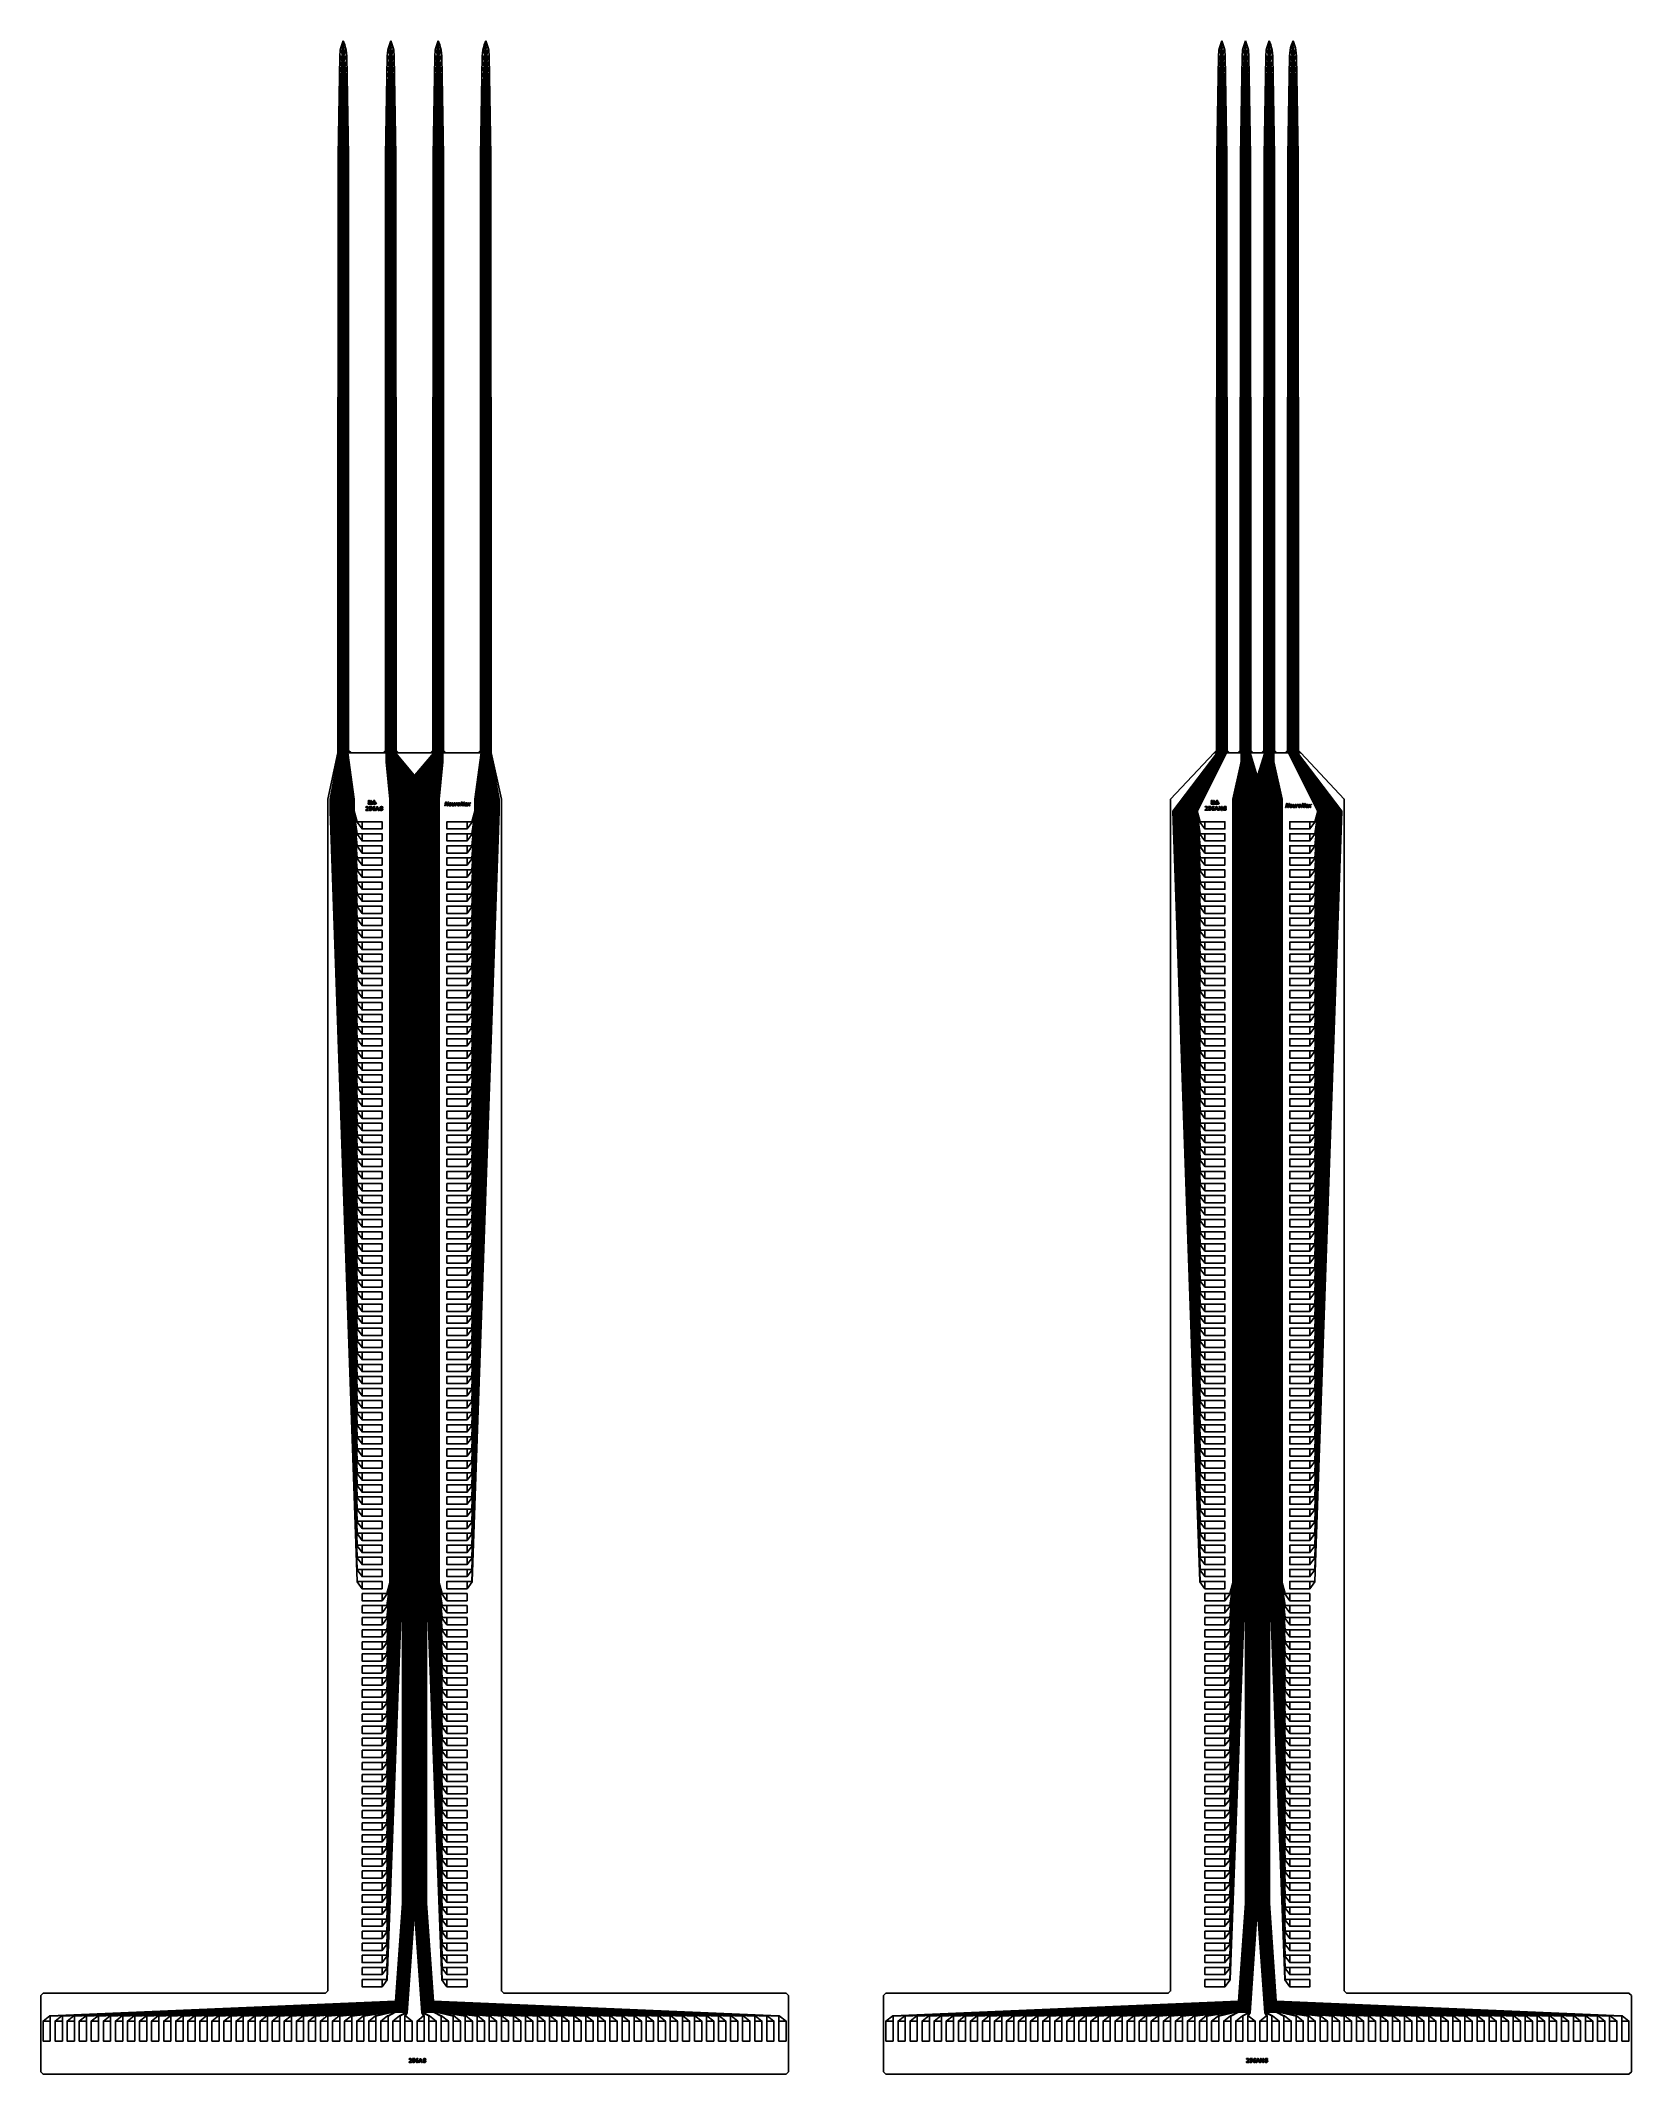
# Model space of a CAD drawing. Header units: inches. Extents: x 115980 to 170179, y 57000 to 74333.
# Drawn here: x 156780 to 170179, y 57200 to 74333 of the extents above; entities that cross this region are included whole.
import ezdxf

# ---------------------------------------------------------------- set-up
doc = ezdxf.new("R2010")
doc.units = ezdxf.units.IN
doc.header["$MEASUREMENT"] = 0
for name, color, linetype in [('metal', 221, 'Continuous'), ('nitride window', 40, 'Continuous'), ('profile', 140, 'Continuous')]:
    doc.layers.add(name, color=color, linetype=linetype)

msp = doc.modelspace()

# ---------------------------------------------------------------- linework, layer by layer
at = {"layer": 'metal'}
for points in [[(159304, 74203), (159314, 74203), (159314, 74193), (159304, 74193)], [(159314, 74193), (159304, 74193), (159309, 74190), (159310, 74190), (159314, 74193)], [(159308, 74253), (159318, 74253), (159318, 74243), (159308, 74243)], [(159318, 74243), (159308, 74243), (159313, 74240), (159314, 74240), (159318, 74243)], [(159309, 74190), (159310, 74190), (159318, 74165), (159325, 74158), (159325, 74138), (159318, 74131), (159318, 74115), (159323, 74107), (159323, 74089), (159317, 74082), (159317, 74064), (159323, 74058), (159323, 74038), (159317, 74032), (159317, 74014), (159323, 74007), (159323, 73989), (159316, 73982), (159316, 73964), (159322, 73957), (159322, 73939), (159316, 73932), (159316, 73914), (159322, 73907), (159322, 73889), (159315, 73883), (159315, 73864), (159322, 73857), (159322, 73839), (159316, 73832), (159316, 73814), (159322, 73807), (159322, 73789), (159315, 73783), (159315, 73764), (159321, 73757), (159321, 73740), (159315, 73733), (159315, 73714), (159321, 73706), (159321, 73690), (159314, 73683), (159314, 73663), (159321, 73656), (159321, 73640), (159314, 73633), (159314, 73613), (159321, 73606), (159321, 73590), (159315, 73583), (159315, 73564), (159322, 73557), (159322, 73540), (159315, 73533), (159315, 73514), (159321, 73507), (159321, 73490), (159314, 73483), (159314, 73463), (159321, 73456), (159321, 73440), (159314, 73433), (159314, 73413), (159320, 73406), (159320, 73390), (159314, 73384), (159314, 73363), (159320, 73356), (159320, 73340), (159314, 73334), (159314, 73313), (159320, 73306), (159320, 73290), (159313, 73284), (159313, 73262), (159320, 73256), (159320, 73256), (159312, 73262), (159312, 73284), (159320, 73291), (159320, 73306), (159313, 73313), (159313, 73334), (159320, 73341), (159320, 73356), (159313, 73363), (159313, 73384), (159320, 73390), (159320, 73406), (159314, 73413), (159314, 73433), (159320, 73440), (159320, 73456), (159314, 73463), (159314, 73483), (159321, 73490), (159321, 73506), (159315, 73513), (159315, 73533), (159321, 73540), (159321, 73557), (159315, 73563), (159315, 73583), (159320, 73590), (159320, 73606), (159314, 73613), (159314, 73634), (159320, 73640), (159320, 73656), (159314, 73663), (159314, 73684), (159320, 73690), (159320, 73706), (159315, 73713), (159315, 73733), (159321, 73740), (159321, 73756), (159315, 73763), (159315, 73783), (159321, 73790), (159321, 73807), (159316, 73814), (159316, 73832), (159322, 73839), (159322, 73857), (159315, 73863), (159315, 73883), (159321, 73890), (159321, 73907), (159316, 73914), (159316, 73933), (159322, 73939), (159322, 73957), (159316, 73964), (159316, 73983), (159322, 73989), (159322, 74007), (159316, 74014), (159316, 74032), (159323, 74039), (159323, 74057), (159316, 74064), (159316, 74082), (159322, 74089), (159322, 74107), (159318, 74115), (159318, 74132), (159324, 74138), (159324, 74158), (159317, 74164), (159309, 74190)], [(159313, 74240), (159314, 74240), (159321, 74216), (159325, 74209), (159325, 74188), (159319, 74181), (159319, 74166), (159326, 74159), (159326, 74137), (159320, 74131), (159320, 74116), (159324, 74108), (159324, 74088), (159318, 74081), (159318, 74065), (159325, 74058), (159325, 74038), (159318, 74031), (159318, 74015), (159324, 74008), (159324, 73988), (159318, 73982), (159318, 73965), (159324, 73958), (159324, 73938), (159318, 73932), (159318, 73915), (159323, 73907), (159323, 73889), (159316, 73882), (159316, 73864), (159323, 73858), (159323, 73838), (159317, 73832), (159317, 73815), (159323, 73807), (159323, 73789), (159316, 73782), (159316, 73764), (159322, 73757), (159322, 73739), (159316, 73732), (159316, 73714), (159322, 73707), (159322, 73689), (159315, 73683), (159315, 73664), (159322, 73657), (159322, 73639), (159315, 73633), (159315, 73614), (159322, 73607), (159322, 73589), (159316, 73582), (159316, 73564), (159322, 73557), (159322, 73539), (159316, 73532), (159316, 73514), (159322, 73507), (159322, 73489), (159315, 73483), (159315, 73464), (159322, 73457), (159322, 73440), (159315, 73433), (159315, 73414), (159321, 73407), (159321, 73390), (159314, 73383), (159314, 73363), (159321, 73356), (159321, 73340), (159314, 73333), (159314, 73313), (159321, 73306), (159321, 73290), (159314, 73284), (159314, 73263), (159321, 73256), (159320, 73256), (159313, 73263), (159313, 73284), (159320, 73290), (159320, 73306), (159314, 73313), (159314, 73333), (159320, 73340), (159320, 73356), (159314, 73363), (159314, 73383), (159321, 73390), (159321, 73406), (159315, 73413), (159315, 73433), (159321, 73440), (159321, 73457), (159315, 73463), (159315, 73483), (159322, 73490), (159322, 73507), (159316, 73514), (159316, 73533), (159322, 73539), (159322, 73557), (159316, 73564), (159316, 73583), (159321, 73590), (159321, 73607), (159315, 73613), (159315, 73633), (159321, 73640), (159321, 73657), (159315, 73663), (159315, 73683), (159321, 73690), (159321, 73707), (159316, 73714), (159316, 73732), (159322, 73739), (159322, 73757), (159316, 73764), (159316, 73782), (159322, 73789), (159322, 73807), (159317, 73814), (159317, 73832), (159323, 73839), (159323, 73857), (159316, 73864), (159316, 73883), (159322, 73889), (159322, 73907), (159317, 73914), (159317, 73932), (159323, 73939), (159323, 73957), (159317, 73964), (159317, 73982), (159324, 73988), (159324, 74008), (159318, 74015), (159318, 74032), (159324, 74038), (159324, 74058), (159318, 74065), (159318, 74082), (159323, 74088), (159323, 74108), (159319, 74115), (159319, 74131), (159325, 74137), (159325, 74159), (159318, 74165), (159318, 74181), (159324, 74188), (159324, 74208), (159320, 74216), (159313, 74240)], [(159329, 74288), (159330, 74288), (159322, 74279), (159322, 74267), (159328, 74258), (159328, 74238), (159322, 74229), (159322, 74217), (159327, 74209), (159327, 74187), (159321, 74180), (159321, 74166), (159328, 74160), (159328, 74136), (159321, 74130), (159321, 74116), (159326, 74109), (159325, 74087), (159320, 74081), (159320, 74066), (159326, 74059), (159326, 74037), (159320, 74031), (159320, 74016), (159325, 74009), (159325, 73987), (159319, 73981), (159319, 73965), (159325, 73958), (159325, 73938), (159319, 73931), (159319, 73915), (159324, 73908), (159324, 73888), (159318, 73882), (159318, 73865), (159324, 73858), (159324, 73838), (159318, 73831), (159318, 73815), (159324, 73808), (159324, 73788), (159317, 73782), (159317, 73765), (159323, 73758), (159323, 73738), (159317, 73732), (159317, 73715), (159323, 73707), (159323, 73689), (159316, 73682), (159316, 73664), (159323, 73657), (159323, 73639), (159316, 73632), (159316, 73614), (159323, 73607), (159323, 73589), (159317, 73582), (159317, 73564), (159323, 73558), (159323, 73539), (159317, 73532), (159317, 73514), (159323, 73507), (159323, 73489), (159316, 73482), (159316, 73464), (159322, 73457), (159322, 73439), (159316, 73432), (159316, 73414), (159322, 73407), (159322, 73389), (159315, 73383), (159315, 73364), (159322, 73357), (159322, 73340), (159315, 73333), (159315, 73314), (159322, 73307), (159322, 73290), (159314, 73283), (159314, 73263), (159322, 73257), (159321, 73257), (159314, 73263), (159314, 73283), (159321, 73290), (159321, 73307), (159315, 73313), (159315, 73333), (159321, 73340), (159321, 73357), (159315, 73363), (159315, 73383), (159322, 73390), (159322, 73407), (159316, 73414), (159316, 73433), (159322, 73439), (159322, 73457), (159316, 73464), (159316, 73483), (159322, 73489), (159322, 73507), (159316, 73514), (159316, 73532), (159323, 73539), (159323, 73557), (159316, 73564), (159316, 73582), (159322, 73589), (159322, 73607), (159316, 73614), (159316, 73632), (159322, 73639), (159322, 73657), (159316, 73664), (159316, 73682), (159322, 73689), (159322, 73707), (159317, 73714), (159317, 73732), (159323, 73739), (159323, 73757), (159317, 73764), (159317, 73782), (159323, 73788), (159323, 73808), (159318, 73815), (159318, 73831), (159324, 73838), (159324, 73858), (159317, 73864), (159317, 73882), (159324, 73888), (159324, 73908), (159318, 73915), (159318, 73931), (159324, 73938), (159324, 73958), (159318, 73965), (159318, 73981), (159325, 73988), (159325, 74008), (159319, 74015), (159319, 74031), (159325, 74037), (159326, 74059), (159319, 74065), (159319, 74081), (159325, 74088), (159325, 74108), (159320, 74116), (159320, 74130), (159327, 74137), (159327, 74159), (159320, 74166), (159320, 74180), (159326, 74187), (159326, 74209), (159322, 74217), (159322, 74230), (159328, 74238), (159328, 74258), (159322, 74267), (159322, 74280), (159326, 74284)], [(159329, 74215), (159330, 74215), (159329, 74211), (159328, 74186), (159322, 74179), (159322, 74167), (159329, 74160), (159329, 74136), (159322, 74129), (159322, 74117), (159327, 74109), (159327, 74087), (159321, 74080), (159321, 74066), (159328, 74060), (159328, 74036), (159321, 74030), (159321, 74016), (159327, 74009), (159327, 73987), (159320, 73980), (159320, 73966), (159326, 73959), (159326, 73937), (159320, 73930), (159320, 73916), (159325, 73909), (159325, 73887), (159319, 73881), (159319, 73865), (159325, 73859), (159325, 73837), (159319, 73831), (159319, 73816), (159325, 73808), (159325, 73788), (159318, 73781), (159318, 73765), (159324, 73758), (159324, 73738), (159318, 73731), (159318, 73715), (159324, 73708), (159324, 73688), (159317, 73682), (159317, 73665), (159324, 73658), (159324, 73638), (159317, 73632), (159317, 73615), (159324, 73608), (159324, 73588), (159318, 73582), (159318, 73565), (159324, 73558), (159324, 73538), (159318, 73532), (159318, 73515), (159324, 73508), (159324, 73489), (159317, 73482), (159317, 73464), (159323, 73458), (159323, 73439), (159317, 73432), (159317, 73414), (159323, 73407), (159323, 73389), (159316, 73382), (159316, 73364), (159322, 73357), (159322, 73339), (159316, 73332), (159316, 73314), (159322, 73307), (159322, 73289), (159315, 73283), (159315, 73264), (159322, 73257), (159322, 73257), (159315, 73263), (159315, 73283), (159322, 73289), (159322, 73307), (159316, 73314), (159316, 73333), (159322, 73339), (159322, 73357), (159316, 73364), (159316, 73383), (159322, 73389), (159322, 73407), (159316, 73414), (159316, 73432), (159323, 73439), (159323, 73457), (159316, 73464), (159316, 73482), (159323, 73489), (159323, 73508), (159317, 73515), (159317, 73532), (159324, 73539), (159324, 73558), (159317, 73565), (159317, 73582), (159323, 73588), (159323, 73608), (159317, 73614), (159317, 73632), (159323, 73638), (159323, 73658), (159317, 73664), (159317, 73682), (159323, 73688), (159323, 73708), (159318, 73715), (159318, 73731), (159324, 73738), (159324, 73758), (159318, 73765), (159318, 73781), (159324, 73788), (159324, 73808), (159319, 73815), (159319, 73831), (159325, 73838), (159325, 73858), (159318, 73865), (159318, 73881), (159325, 73888), (159325, 73908), (159319, 73916), (159319, 73931), (159325, 73937), (159325, 73959), (159319, 73966), (159319, 73981), (159326, 73987), (159326, 74009), (159320, 74016), (159320, 74030), (159327, 74037), (159327, 74059), (159320, 74066), (159320, 74080), (159326, 74087), (159326, 74109), (159322, 74117), (159322, 74130), (159328, 74136), (159328, 74160), (159322, 74167), (159322, 74180), (159328, 74186), (159328, 74210), (159329, 74215)], [(159324, 74303), (159334, 74303), (159334, 74293), (159324, 74293)], [(159334, 74293), (159324, 74293), (159329, 74290), (159330, 74290), (159334, 74293)], [(159324, 74278), (159334, 74278), (159334, 74268), (159324, 74268)], [(159334, 74268), (159324, 74268), (159329, 74265), (159330, 74265), (159334, 74268)], [(159324, 74228), (159334, 74228), (159334, 74218), (159324, 74218)], [(159334, 74218), (159324, 74218), (159329, 74215), (159330, 74215), (159334, 74218)], [(159329, 74290), (159330, 74290), (159330, 74288), (159329, 74288)], [(159330, 74265), (159329, 74265), (159330, 74259), (159330, 74238), (159336, 74229), (159336, 74217), (159331, 74210), (159331, 74187), (159336, 74179), (159336, 74167), (159332, 74160), (159332, 74137), (159338, 74130), (159338, 74116), (159332, 74110), (159332, 74087), (159338, 74080), (159338, 74066), (159333, 74059), (159333, 74038), (159339, 74031), (159339, 74016), (159333, 74009), (159333, 73987), (159339, 73980), (159339, 73966), (159333, 73959), (159333, 73938), (159340, 73931), (159340, 73915), (159334, 73908), (159334, 73888), (159340, 73881), (159340, 73865), (159334, 73859), (159334, 73838), (159340, 73831), (159340, 73815), (159334, 73808), (159334, 73788), (159340, 73781), (159340, 73765), (159335, 73758), (159335, 73738), (159341, 73732), (159341, 73715), (159335, 73708), (159335, 73688), (159341, 73682), (159341, 73665), (159335, 73658), (159335, 73639), (159343, 73632), (159343, 73614), (159336, 73607), (159336, 73589), (159341, 73582), (159341, 73565), (159335, 73558), (159335, 73539), (159342, 73532), (159342, 73514), (159336, 73508), (159336, 73489), (159342, 73482), (159342, 73464), (159336, 73457), (159336, 73439), (159343, 73432), (159343, 73414), (159336, 73407), (159336, 73389), (159343, 73382), (159343, 73364), (159336, 73357), (159336, 73339), (159344, 73333), (159344, 73314), (159337, 73307), (159337, 73290), (159344, 73283), (159344, 73264), (159338, 73256), (159338, 73256), (159344, 73263), (159344, 73283), (159338, 73290), (159338, 73307), (159344, 73313), (159344, 73333), (159337, 73339), (159337, 73357), (159343, 73364), (159343, 73383), (159337, 73389), (159337, 73407), (159343, 73414), (159343, 73433), (159337, 73439), (159337, 73457), (159342, 73464), (159342, 73482), (159336, 73489), (159336, 73507), (159342, 73514), (159342, 73532), (159336, 73539), (159336, 73558), (159342, 73565), (159342, 73582), (159337, 73589), (159337, 73607), (159343, 73613), (159343, 73633), (159336, 73639), (159336, 73657), (159342, 73664), (159342, 73682), (159335, 73689), (159335, 73708), (159342, 73714), (159342, 73732), (159335, 73739), (159335, 73758), (159341, 73765), (159341, 73781), (159335, 73788), (159335, 73808), (159341, 73815), (159341, 73831), (159334, 73838), (159334, 73858), (159341, 73865), (159341, 73881), (159335, 73888), (159335, 73908), (159341, 73915), (159341, 73931), (159334, 73938), (159334, 73958), (159339, 73966), (159339, 73981), (159333, 73988), (159333, 74009), (159340, 74015), (159340, 74031), (159334, 74038), (159334, 74058), (159338, 74066), (159339, 74080), (159333, 74087), (159333, 74109), (159338, 74116), (159339, 74130), (159333, 74137), (159333, 74159), (159337, 74167), (159337, 74180), (159332, 74187), (159332, 74210), (159337, 74217), (159337, 74230), (159331, 74239), (159330, 74258), (159330, 74265)], [(159346, 74240), (159345, 74240), (159338, 74216), (159333, 74209), (159333, 74187), (159338, 74180), (159338, 74166), (159333, 74159), (159333, 74138), (159339, 74131), (159339, 74116), (159333, 74109), (159333, 74088), (159339, 74081), (159339, 74066), (159335, 74058), (159335, 74038), (159341, 74031), (159341, 74015), (159334, 74008), (159334, 73988), (159340, 73981), (159340, 73965), (159335, 73958), (159335, 73938), (159341, 73932), (159341, 73915), (159335, 73908), (159335, 73889), (159341, 73882), (159341, 73865), (159335, 73858), (159335, 73838), (159341, 73832), (159341, 73815), (159335, 73808), (159335, 73789), (159341, 73782), (159341, 73765), (159336, 73757), (159336, 73739), (159342, 73732), (159342, 73714), (159336, 73707), (159336, 73689), (159342, 73682), (159342, 73664), (159336, 73657), (159336, 73639), (159344, 73633), (159344, 73613), (159337, 73607), (159337, 73590), (159342, 73582), (159342, 73564), (159336, 73557), (159336, 73539), (159343, 73532), (159343, 73514), (159336, 73507), (159336, 73489), (159343, 73482), (159343, 73464), (159337, 73457), (159337, 73440), (159344, 73433), (159344, 73414), (159337, 73407), (159337, 73390), (159344, 73383), (159344, 73364), (159337, 73357), (159337, 73340), (159344, 73333), (159344, 73313), (159338, 73306), (159338, 73290), (159344, 73283), (159344, 73263), (159339, 73256), (159339, 73256), (159345, 73263), (159345, 73283), (159338, 73290), (159338, 73306), (159345, 73313), (159345, 73333), (159338, 73340), (159338, 73357), (159344, 73363), (159344, 73383), (159338, 73390), (159338, 73407), (159344, 73413), (159344, 73433), (159338, 73440), (159338, 73457), (159343, 73464), (159343, 73483), (159337, 73489), (159337, 73507), (159343, 73514), (159343, 73533), (159336, 73539), (159336, 73557), (159342, 73564), (159342, 73582), (159338, 73590), (159338, 73606), (159344, 73613), (159344, 73633), (159337, 73639), (159337, 73657), (159343, 73664), (159343, 73682), (159336, 73689), (159336, 73707), (159343, 73714), (159343, 73732), (159336, 73739), (159336, 73757), (159342, 73764), (159342, 73782), (159336, 73789), (159336, 73807), (159342, 73814), (159342, 73832), (159335, 73839), (159335, 73858), (159342, 73864), (159342, 73882), (159336, 73889), (159336, 73908), (159342, 73914), (159342, 73932), (159335, 73939), (159335, 73958), (159341, 73965), (159341, 73981), (159335, 73988), (159335, 74008), (159341, 74015), (159341, 74032), (159335, 74039), (159335, 74058), (159340, 74065), (159340, 74081), (159334, 74088), (159334, 74108), (159340, 74115), (159340, 74131), (159334, 74138), (159334, 74158), (159339, 74166), (159339, 74180), (159334, 74188), (159334, 74209), (159339, 74216), (159346, 74240)], [(159350, 74190), (159349, 74190), (159340, 74165), (159335, 74158), (159335, 74138), (159341, 74131), (159341, 74115), (159335, 74108), (159335, 74088), (159341, 74081), (159341, 74065), (159336, 74057), (159336, 74039), (159342, 74032), (159342, 74014), (159335, 74008), (159335, 73989), (159341, 73982), (159341, 73965), (159336, 73958), (159336, 73939), (159342, 73932), (159342, 73914), (159336, 73907), (159336, 73889), (159342, 73882), (159342, 73864), (159336, 73857), (159336, 73839), (159342, 73832), (159342, 73814), (159336, 73807), (159336, 73789), (159342, 73782), (159342, 73764), (159337, 73757), (159337, 73739), (159343, 73733), (159343, 73713), (159337, 73707), (159337, 73689), (159343, 73683), (159343, 73663), (159337, 73657), (159337, 73640), (159345, 73633), (159345, 73613), (159338, 73606), (159338, 73590), (159343, 73582), (159343, 73564), (159337, 73557), (159337, 73539), (159344, 73533), (159344, 73514), (159337, 73507), (159337, 73490), (159344, 73483), (159344, 73464), (159338, 73456), (159338, 73440), (159344, 73433), (159344, 73413), (159338, 73406), (159338, 73390), (159344, 73383), (159344, 73363), (159338, 73356), (159338, 73340), (159345, 73334), (159345, 73313), (159339, 73306), (159339, 73290), (159345, 73284), (159345, 73263), (159340, 73256), (159340, 73255), (159346, 73263), (159346, 73284), (159339, 73291), (159339, 73306), (159346, 73313), (159346, 73334), (159338, 73340), (159338, 73356), (159345, 73363), (159345, 73383), (159338, 73390), (159338, 73406), (159345, 73413), (159345, 73433), (159338, 73440), (159338, 73456), (159344, 73463), (159344, 73483), (159338, 73490), (159338, 73507), (159344, 73513), (159344, 73533), (159337, 73540), (159337, 73557), (159343, 73564), (159343, 73583), (159339, 73590), (159339, 73606), (159345, 73612), (159345, 73634), (159338, 73640), (159338, 73656), (159344, 73663), (159344, 73683), (159337, 73690), (159337, 73707), (159344, 73713), (159344, 73733), (159337, 73740), (159337, 73757), (159343, 73764), (159343, 73782), (159337, 73789), (159337, 73807), (159343, 73814), (159343, 73832), (159336, 73839), (159336, 73857), (159343, 73864), (159343, 73882), (159337, 73889), (159337, 73907), (159343, 73914), (159343, 73932), (159336, 73939), (159336, 73957), (159342, 73964), (159342, 73982), (159336, 73989), (159336, 74008), (159343, 74014), (159343, 74032), (159337, 74039), (159337, 74057), (159341, 74065), (159341, 74082), (159335, 74089), (159335, 74108), (159341, 74115), (159341, 74132), (159335, 74139), (159335, 74158), (159340, 74165), (159350, 74190)], [(159340, 74253), (159350, 74253), (159350, 74243), (159340, 74243)], [(159350, 74243), (159340, 74243), (159345, 74240), (159346, 74240), (159350, 74243)], [(159344, 74203), (159354, 74203), (159354, 74193), (159344, 74193)], [(159354, 74193), (159344, 74193), (159349, 74190), (159350, 74190), (159354, 74193)], [(159704, 74203), (159714, 74203), (159714, 74193), (159704, 74193)], [(159714, 74193), (159704, 74193), (159709, 74190), (159710, 74190), (159714, 74193)], [(159708, 74253), (159718, 74253), (159718, 74243), (159708, 74243)], [(159718, 74243), (159708, 74243), (159713, 74240), (159714, 74240), (159718, 74243)], [(159709, 74190), (159710, 74190), (159718, 74165), (159725, 74158), (159725, 74138), (159718, 74131), (159718, 74115), (159723, 74107), (159723, 74089), (159717, 74082), (159717, 74064), (159723, 74058), (159723, 74038), (159717, 74032), (159717, 74014), (159723, 74007), (159723, 73989), (159716, 73982), (159716, 73964), (159722, 73957), (159722, 73939), (159716, 73932), (159716, 73914), (159722, 73907), (159722, 73889), (159715, 73883), (159715, 73864), (159722, 73857), (159722, 73839), (159716, 73832), (159716, 73814), (159722, 73807), (159722, 73789), (159715, 73783), (159715, 73764), (159721, 73757), (159721, 73740), (159715, 73733), (159715, 73714), (159721, 73706), (159721, 73690), (159714, 73683), (159714, 73663), (159721, 73656), (159721, 73640), (159714, 73633), (159714, 73613), (159721, 73606), (159721, 73590), (159715, 73583), (159715, 73564), (159722, 73557), (159722, 73540), (159715, 73533), (159715, 73514), (159721, 73507), (159721, 73490), (159714, 73483), (159714, 73463), (159721, 73456), (159721, 73440), (159714, 73433), (159714, 73413), (159720, 73406), (159720, 73390), (159714, 73384), (159714, 73363), (159720, 73356), (159720, 73340), (159714, 73334), (159714, 73313), (159720, 73306), (159720, 73290), (159713, 73284), (159713, 73262), (159720, 73256), (159720, 73256), (159712, 73262), (159712, 73284), (159720, 73291), (159720, 73306), (159713, 73313), (159713, 73334), (159720, 73341), (159720, 73356), (159713, 73363), (159713, 73384), (159720, 73390), (159720, 73406), (159714, 73413), (159714, 73433), (159720, 73440), (159720, 73456), (159714, 73463), (159714, 73483), (159721, 73490), (159721, 73506), (159715, 73513), (159715, 73533), (159721, 73540), (159721, 73557), (159715, 73563), (159715, 73583), (159720, 73590), (159720, 73606), (159714, 73613), (159714, 73634), (159720, 73640), (159720, 73656), (159714, 73663), (159714, 73684), (159720, 73690), (159720, 73706), (159715, 73713), (159715, 73733), (159721, 73740), (159721, 73756), (159715, 73763), (159715, 73783), (159721, 73790), (159721, 73807), (159716, 73814), (159716, 73832), (159722, 73839), (159722, 73857), (159715, 73863), (159715, 73883), (159721, 73890), (159721, 73907), (159716, 73914), (159716, 73933), (159722, 73939), (159722, 73957), (159716, 73964), (159716, 73983), (159722, 73989), (159722, 74007), (159716, 74014), (159716, 74032), (159723, 74039), (159723, 74057), (159716, 74064), (159716, 74082), (159722, 74089), (159722, 74107), (159718, 74115), (159718, 74132), (159724, 74138), (159724, 74158), (159717, 74164), (159709, 74190)], [(159713, 74240), (159714, 74240), (159721, 74216), (159725, 74209), (159725, 74188), (159719, 74181), (159719, 74166), (159726, 74159), (159726, 74137), (159720, 74131), (159720, 74116), (159724, 74108), (159724, 74088), (159718, 74081), (159718, 74065), (159725, 74058), (159725, 74038), (159718, 74031), (159718, 74015), (159724, 74008), (159724, 73988), (159718, 73982), (159718, 73965), (159724, 73958), (159724, 73938), (159718, 73932), (159718, 73915), (159723, 73907), (159723, 73889), (159716, 73882), (159716, 73864), (159723, 73858), (159723, 73838), (159717, 73832), (159717, 73815), (159723, 73807), (159723, 73789), (159716, 73782), (159716, 73764), (159722, 73757), (159722, 73739), (159716, 73732), (159716, 73714), (159722, 73707), (159722, 73689), (159715, 73683), (159715, 73664), (159722, 73657), (159722, 73639), (159715, 73633), (159715, 73614), (159722, 73607), (159722, 73589), (159716, 73582), (159716, 73564), (159722, 73557), (159722, 73539), (159716, 73532), (159716, 73514), (159722, 73507), (159722, 73489), (159715, 73483), (159715, 73464), (159722, 73457), (159722, 73440), (159715, 73433), (159715, 73414), (159721, 73407), (159721, 73390), (159714, 73383), (159714, 73363), (159721, 73356), (159721, 73340), (159714, 73333), (159714, 73313), (159721, 73306), (159721, 73290), (159714, 73284), (159714, 73263), (159721, 73256), (159720, 73256), (159713, 73263), (159713, 73284), (159720, 73290), (159720, 73306), (159714, 73313), (159714, 73333), (159720, 73340), (159720, 73356), (159714, 73363), (159714, 73383), (159721, 73390), (159721, 73406), (159715, 73413), (159715, 73433), (159721, 73440), (159721, 73457), (159715, 73463), (159715, 73483), (159722, 73490), (159722, 73507), (159716, 73514), (159716, 73533), (159722, 73539), (159722, 73557), (159716, 73564), (159716, 73583), (159721, 73590), (159721, 73607), (159715, 73613), (159715, 73633), (159721, 73640), (159721, 73657), (159715, 73663), (159715, 73683), (159721, 73690), (159721, 73707), (159716, 73714), (159716, 73732), (159722, 73739), (159722, 73757), (159716, 73764), (159716, 73782), (159722, 73789), (159722, 73807), (159717, 73814), (159717, 73832), (159723, 73839), (159723, 73857), (159716, 73864), (159716, 73883), (159722, 73889), (159722, 73907), (159717, 73914), (159717, 73932), (159723, 73939), (159723, 73957), (159717, 73964), (159717, 73982), (159724, 73988), (159724, 74008), (159718, 74015), (159718, 74032), (159724, 74038), (159724, 74058), (159718, 74065), (159718, 74082), (159723, 74088), (159723, 74108), (159719, 74115), (159719, 74131), (159725, 74137), (159725, 74159), (159718, 74165), (159718, 74181), (159724, 74188), (159724, 74208), (159720, 74216), (159713, 74240)], [(159729, 74288), (159730, 74288), (159722, 74279), (159722, 74267), (159728, 74258), (159728, 74238), (159722, 74229), (159722, 74217), (159727, 74209), (159727, 74187), (159721, 74180), (159721, 74166), (159728, 74160), (159728, 74136), (159721, 74130), (159721, 74116), (159726, 74109), (159725, 74087), (159720, 74081), (159720, 74066), (159726, 74059), (159726, 74037), (159720, 74031), (159720, 74016), (159725, 74009), (159725, 73987), (159719, 73981), (159719, 73965), (159725, 73958), (159725, 73938), (159719, 73931), (159719, 73915), (159724, 73908), (159724, 73888), (159718, 73882), (159718, 73865), (159724, 73858), (159724, 73838), (159718, 73831), (159718, 73815), (159724, 73808), (159724, 73788), (159717, 73782), (159717, 73765), (159723, 73758), (159723, 73738), (159717, 73732), (159717, 73715), (159723, 73707), (159723, 73689), (159716, 73682), (159716, 73664), (159723, 73657), (159723, 73639), (159716, 73632), (159716, 73614), (159723, 73607), (159723, 73589), (159717, 73582), (159717, 73564), (159723, 73558), (159723, 73539), (159717, 73532), (159717, 73514), (159723, 73507), (159723, 73489), (159716, 73482), (159716, 73464), (159722, 73457), (159722, 73439), (159716, 73432), (159716, 73414), (159722, 73407), (159722, 73389), (159715, 73383), (159715, 73364), (159722, 73357), (159722, 73340), (159715, 73333), (159715, 73314), (159722, 73307), (159722, 73290), (159714, 73283), (159714, 73263), (159722, 73257), (159721, 73257), (159714, 73263), (159714, 73283), (159721, 73290), (159721, 73307), (159715, 73313), (159715, 73333), (159721, 73340), (159721, 73357), (159715, 73363), (159715, 73383), (159722, 73390), (159722, 73407), (159716, 73414), (159716, 73433), (159722, 73439), (159722, 73457), (159716, 73464), (159716, 73483), (159722, 73489), (159722, 73507), (159716, 73514), (159716, 73532), (159723, 73539), (159723, 73557), (159716, 73564), (159716, 73582), (159722, 73589), (159722, 73607), (159716, 73614), (159716, 73632), (159722, 73639), (159722, 73657), (159716, 73664), (159716, 73682), (159722, 73689), (159722, 73707), (159717, 73714), (159717, 73732), (159723, 73739), (159723, 73757), (159717, 73764), (159717, 73782), (159723, 73788), (159723, 73808), (159718, 73815), (159718, 73831), (159724, 73838), (159724, 73858), (159717, 73864), (159717, 73882), (159724, 73888), (159724, 73908), (159718, 73915), (159718, 73931), (159724, 73938), (159724, 73958), (159718, 73965), (159718, 73981), (159725, 73988), (159725, 74008), (159719, 74015), (159719, 74031), (159725, 74037), (159726, 74059), (159719, 74065), (159719, 74081), (159725, 74088), (159725, 74108), (159720, 74116), (159720, 74130), (159727, 74137), (159727, 74159), (159720, 74166), (159720, 74180), (159726, 74187), (159726, 74209), (159722, 74217), (159722, 74230), (159728, 74238), (159728, 74258), (159722, 74267), (159722, 74280), (159726, 74284)], [(159729, 74215), (159730, 74215), (159729, 74211), (159728, 74186), (159722, 74179), (159722, 74167), (159729, 74160), (159729, 74136), (159722, 74129), (159722, 74117), (159727, 74109), (159727, 74087), (159721, 74080), (159721, 74066), (159728, 74060), (159728, 74036), (159721, 74030), (159721, 74016), (159727, 74009), (159727, 73987), (159720, 73980), (159720, 73966), (159726, 73959), (159726, 73937), (159720, 73930), (159720, 73916), (159725, 73909), (159725, 73887), (159719, 73881), (159719, 73865), (159725, 73859), (159725, 73837), (159719, 73831), (159719, 73816), (159725, 73808), (159725, 73788), (159718, 73781), (159718, 73765), (159724, 73758), (159724, 73738), (159718, 73731), (159718, 73715), (159724, 73708), (159724, 73688), (159717, 73682), (159717, 73665), (159724, 73658), (159724, 73638), (159717, 73632), (159717, 73615), (159724, 73608), (159724, 73588), (159718, 73582), (159718, 73565), (159724, 73558), (159724, 73538), (159718, 73532), (159718, 73515), (159724, 73508), (159724, 73489), (159717, 73482), (159717, 73464), (159723, 73458), (159723, 73439), (159717, 73432), (159717, 73414), (159723, 73407), (159723, 73389), (159716, 73382), (159716, 73364), (159722, 73357), (159722, 73339), (159716, 73332), (159716, 73314), (159722, 73307), (159722, 73289), (159715, 73283), (159715, 73264), (159722, 73257), (159722, 73257), (159715, 73263), (159715, 73283), (159722, 73289), (159722, 73307), (159716, 73314), (159716, 73333), (159722, 73339), (159722, 73357), (159716, 73364), (159716, 73383), (159722, 73389), (159722, 73407), (159716, 73414), (159716, 73432), (159723, 73439), (159723, 73457), (159716, 73464), (159716, 73482), (159723, 73489), (159723, 73508), (159717, 73515), (159717, 73532), (159724, 73539), (159724, 73558), (159717, 73565), (159717, 73582), (159723, 73588), (159723, 73608), (159717, 73614), (159717, 73632), (159723, 73638), (159723, 73658), (159717, 73664), (159717, 73682), (159723, 73688), (159723, 73708), (159718, 73715), (159718, 73731), (159724, 73738), (159724, 73758), (159718, 73765), (159718, 73781), (159724, 73788), (159724, 73808), (159719, 73815), (159719, 73831), (159725, 73838), (159725, 73858), (159718, 73865), (159718, 73881), (159725, 73888), (159725, 73908), (159719, 73916), (159719, 73931), (159725, 73937), (159725, 73959), (159719, 73966), (159719, 73981), (159726, 73987), (159726, 74009), (159720, 74016), (159720, 74030), (159727, 74037), (159727, 74059), (159720, 74066), (159720, 74080), (159726, 74087), (159726, 74109), (159722, 74117), (159722, 74130), (159728, 74136), (159728, 74160), (159722, 74167), (159722, 74180), (159728, 74186), (159728, 74210), (159729, 74215)], [(159724, 74303), (159734, 74303), (159734, 74293), (159724, 74293)], [(159734, 74293), (159724, 74293), (159729, 74290), (159730, 74290), (159734, 74293)], [(159724, 74278), (159734, 74278), (159734, 74268), (159724, 74268)], [(159734, 74268), (159724, 74268), (159729, 74265), (159730, 74265), (159734, 74268)], [(159724, 74228), (159734, 74228), (159734, 74218), (159724, 74218)], [(159734, 74218), (159724, 74218), (159729, 74215), (159730, 74215), (159734, 74218)], [(159729, 74290), (159730, 74290), (159730, 74288), (159729, 74288)], [(159730, 74265), (159729, 74265), (159730, 74259), (159730, 74238), (159736, 74229), (159736, 74217), (159731, 74210), (159731, 74187), (159736, 74179), (159736, 74167), (159732, 74160), (159732, 74137), (159738, 74130), (159738, 74116), (159732, 74110), (159732, 74087), (159738, 74080), (159738, 74066), (159733, 74059), (159733, 74038), (159739, 74031), (159739, 74016), (159733, 74009), (159733, 73987), (159739, 73980), (159739, 73966), (159733, 73959), (159733, 73938), (159740, 73931), (159740, 73915), (159734, 73908), (159734, 73888), (159740, 73881), (159740, 73865), (159734, 73859), (159734, 73838), (159740, 73831), (159740, 73815), (159734, 73808), (159734, 73788), (159740, 73781), (159740, 73765), (159735, 73758), (159735, 73738), (159741, 73732), (159741, 73715), (159735, 73708), (159735, 73688), (159741, 73682), (159741, 73665), (159735, 73658), (159735, 73639), (159743, 73632), (159743, 73614), (159736, 73607), (159736, 73589), (159741, 73582), (159741, 73565), (159735, 73558), (159735, 73539), (159742, 73532), (159742, 73514), (159736, 73508), (159736, 73489), (159742, 73482), (159742, 73464), (159736, 73457), (159736, 73439), (159743, 73432), (159743, 73414), (159736, 73407), (159736, 73389), (159743, 73382), (159743, 73364), (159736, 73357), (159736, 73339), (159744, 73333), (159744, 73314), (159737, 73307), (159737, 73290), (159744, 73283), (159744, 73264), (159738, 73256), (159738, 73256), (159744, 73263), (159744, 73283), (159738, 73290), (159738, 73307), (159744, 73313), (159744, 73333), (159737, 73339), (159737, 73357), (159743, 73364), (159743, 73383), (159737, 73389), (159737, 73407), (159743, 73414), (159743, 73433), (159737, 73439), (159737, 73457), (159742, 73464), (159742, 73482), (159736, 73489), (159736, 73507), (159742, 73514), (159742, 73532), (159736, 73539), (159736, 73558), (159742, 73565), (159742, 73582), (159737, 73589), (159737, 73607), (159743, 73613), (159743, 73633), (159736, 73639), (159736, 73657), (159742, 73664), (159742, 73682), (159735, 73689), (159735, 73708), (159742, 73714), (159742, 73732), (159735, 73739), (159735, 73758), (159741, 73765), (159741, 73781), (159735, 73788), (159735, 73808), (159741, 73815), (159741, 73831), (159734, 73838), (159734, 73858), (159741, 73865), (159741, 73881), (159735, 73888), (159735, 73908), (159741, 73915), (159741, 73931), (159734, 73938), (159734, 73958), (159739, 73966), (159739, 73981), (159733, 73988), (159733, 74009), (159740, 74015), (159740, 74031), (159734, 74038), (159734, 74058), (159738, 74066), (159739, 74080), (159733, 74087), (159733, 74109), (159738, 74116), (159739, 74130), (159733, 74137), (159733, 74159), (159737, 74167), (159737, 74180), (159732, 74187), (159732, 74210), (159737, 74217), (159737, 74230), (159731, 74239), (159730, 74258), (159730, 74265)], [(159746, 74240), (159745, 74240), (159738, 74216), (159733, 74209), (159733, 74187), (159738, 74180), (159738, 74166), (159733, 74159), (159733, 74138), (159739, 74131), (159739, 74116), (159733, 74109), (159733, 74088), (159739, 74081), (159739, 74066), (159735, 74058), (159735, 74038), (159741, 74031), (159741, 74015), (159734, 74008), (159734, 73988), (159740, 73981), (159740, 73965), (159735, 73958), (159735, 73938), (159741, 73932), (159741, 73915), (159735, 73908), (159735, 73889), (159741, 73882), (159741, 73865), (159735, 73858), (159735, 73838), (159741, 73832), (159741, 73815), (159735, 73808), (159735, 73789), (159741, 73782), (159741, 73765), (159736, 73757), (159736, 73739), (159742, 73732), (159742, 73714), (159736, 73707), (159736, 73689), (159742, 73682), (159742, 73664), (159736, 73657), (159736, 73639), (159744, 73633), (159744, 73613), (159737, 73607), (159737, 73590), (159742, 73582), (159742, 73564), (159736, 73557), (159736, 73539), (159743, 73532), (159743, 73514), (159736, 73507), (159736, 73489), (159743, 73482), (159743, 73464), (159737, 73457), (159737, 73440), (159744, 73433), (159744, 73414), (159737, 73407), (159737, 73390), (159744, 73383), (159744, 73364), (159737, 73357), (159737, 73340), (159744, 73333), (159744, 73313), (159738, 73306), (159738, 73290), (159744, 73283), (159744, 73263), (159739, 73256), (159739, 73256), (159745, 73263), (159745, 73283), (159738, 73290), (159738, 73306), (159745, 73313), (159745, 73333), (159738, 73340), (159738, 73357), (159744, 73363), (159744, 73383), (159738, 73390), (159738, 73407), (159744, 73413), (159744, 73433), (159738, 73440), (159738, 73457), (159743, 73464), (159743, 73483), (159737, 73489), (159737, 73507), (159743, 73514), (159743, 73533), (159736, 73539), (159736, 73557), (159742, 73564), (159742, 73582), (159738, 73590), (159738, 73606), (159744, 73613), (159744, 73633), (159737, 73639), (159737, 73657), (159743, 73664), (159743, 73682), (159736, 73689), (159736, 73707), (159743, 73714), (159743, 73732), (159736, 73739), (159736, 73757), (159742, 73764), (159742, 73782), (159736, 73789), (159736, 73807), (159742, 73814), (159742, 73832), (159735, 73839), (159735, 73858), (159742, 73864), (159742, 73882), (159736, 73889), (159736, 73908), (159742, 73914), (159742, 73932), (159735, 73939), (159735, 73958), (159741, 73965), (159741, 73981), (159735, 73988), (159735, 74008), (159741, 74015), (159741, 74032), (159735, 74039), (159735, 74058), (159740, 74065), (159740, 74081), (159734, 74088), (159734, 74108), (159740, 74115), (159740, 74131), (159734, 74138), (159734, 74158), (159739, 74166), (159739, 74180), (159734, 74188), (159734, 74209), (159739, 74216), (159746, 74240)], [(159750, 74190), (159749, 74190), (159740, 74165), (159735, 74158), (159735, 74138), (159741, 74131), (159741, 74115), (159735, 74108), (159735, 74088), (159741, 74081), (159741, 74065), (159736, 74057), (159736, 74039), (159742, 74032), (159742, 74014), (159735, 74008), (159735, 73989), (159741, 73982), (159741, 73965), (159736, 73958), (159736, 73939), (159742, 73932), (159742, 73914), (159736, 73907), (159736, 73889), (159742, 73882), (159742, 73864), (159736, 73857), (159736, 73839), (159742, 73832), (159742, 73814), (159736, 73807), (159736, 73789), (159742, 73782), (159742, 73764), (159737, 73757), (159737, 73739), (159743, 73733), (159743, 73713), (159737, 73707), (159737, 73689), (159743, 73683), (159743, 73663), (159737, 73657), (159737, 73640), (159745, 73633), (159745, 73613), (159738, 73606), (159738, 73590), (159743, 73582), (159743, 73564), (159737, 73557), (159737, 73539), (159744, 73533), (159744, 73514), (159737, 73507), (159737, 73490), (159744, 73483), (159744, 73464), (159738, 73456), (159738, 73440), (159744, 73433), (159744, 73413), (159738, 73406), (159738, 73390), (159744, 73383), (159744, 73363), (159738, 73356), (159738, 73340), (159745, 73334), (159745, 73313), (159739, 73306), (159739, 73290), (159745, 73284), (159745, 73263), (159740, 73256), (159740, 73255), (159746, 73263), (159746, 73284), (159739, 73291), (159739, 73306), (159746, 73313), (159746, 73334), (159738, 73340), (159738, 73356), (159745, 73363), (159745, 73383), (159738, 73390), (159738, 73406), (159745, 73413), (159745, 73433), (159738, 73440), (159738, 73456), (159744, 73463), (159744, 73483), (159738, 73490), (159738, 73507), (159744, 73513), (159744, 73533), (159737, 73540), (159737, 73557), (159743, 73564), (159743, 73583), (159739, 73590), (159739, 73606), (159745, 73612), (159745, 73634), (159738, 73640), (159738, 73656), (159744, 73663), (159744, 73683), (159737, 73690), (159737, 73707), (159744, 73713), (159744, 73733), (159737, 73740), (159737, 73757), (159743, 73764), (159743, 73782), (159737, 73789), (159737, 73807), (159743, 73814), (159743, 73832), (159736, 73839), (159736, 73857), (159743, 73864), (159743, 73882), (159737, 73889), (159737, 73907), (159743, 73914), (159743, 73932), (159736, 73939), (159736, 73957), (159742, 73964), (159742, 73982), (159736, 73989), (159736, 74008), (159743, 74014), (159743, 74032), (159737, 74039), (159737, 74057), (159741, 74065), (159741, 74082), (159735, 74089), (159735, 74108), (159741, 74115), (159741, 74132), (159735, 74139), (159735, 74158), (159740, 74165), (159750, 74190)], [(159740, 74253), (159750, 74253), (159750, 74243), (159740, 74243)], [(159750, 74243), (159740, 74243), (159745, 74240), (159746, 74240), (159750, 74243)], [(159744, 74203), (159754, 74203), (159754, 74193), (159744, 74193)], [(159754, 74193), (159744, 74193), (159749, 74190), (159750, 74190), (159754, 74193)], [(160104, 74203), (160114, 74203), (160114, 74193), (160104, 74193)], [(160114, 74193), (160104, 74193), (160109, 74190), (160110, 74190), (160114, 74193)], [(160108, 74253), (160118, 74253), (160118, 74243), (160108, 74243)], [(160118, 74243), (160108, 74243), (160113, 74240), (160114, 74240), (160118, 74243)], [(160109, 74190), (160110, 74190), (160118, 74165), (160125, 74158), (160125, 74138), (160118, 74131), (160118, 74115), (160123, 74107), (160123, 74089), (160117, 74082), (160117, 74064), (160123, 74058), (160123, 74038), (160117, 74032), (160117, 74014), (160123, 74007), (160123, 73989), (160116, 73982), (160116, 73964), (160122, 73957), (160122, 73939), (160116, 73932), (160116, 73914), (160122, 73907), (160122, 73889), (160115, 73883), (160115, 73864), (160122, 73857), (160122, 73839), (160116, 73832), (160116, 73814), (160122, 73807), (160122, 73789), (160115, 73783), (160115, 73764), (160121, 73757), (160121, 73740), (160115, 73733), (160115, 73714), (160121, 73706), (160121, 73690), (160114, 73683), (160114, 73663), (160121, 73656), (160121, 73640), (160114, 73633), (160114, 73613), (160121, 73606), (160121, 73590), (160115, 73583), (160115, 73564), (160122, 73557), (160122, 73540), (160115, 73533), (160115, 73514), (160121, 73507), (160121, 73490), (160114, 73483), (160114, 73463), (160121, 73456), (160121, 73440), (160114, 73433), (160114, 73413), (160120, 73406), (160120, 73390), (160114, 73384), (160114, 73363), (160120, 73356), (160120, 73340), (160114, 73334), (160114, 73313), (160120, 73306), (160120, 73290), (160113, 73284), (160113, 73262), (160120, 73256), (160120, 73256), (160112, 73262), (160112, 73284), (160120, 73291), (160120, 73306), (160113, 73313), (160113, 73334), (160120, 73341), (160120, 73356), (160113, 73363), (160113, 73384), (160120, 73390), (160120, 73406), (160114, 73413), (160114, 73433), (160120, 73440), (160120, 73456), (160114, 73463), (160114, 73483), (160121, 73490), (160121, 73506), (160115, 73513), (160115, 73533), (160121, 73540), (160121, 73557), (160115, 73563), (160115, 73583), (160120, 73590), (160120, 73606), (160114, 73613), (160114, 73634), (160120, 73640), (160120, 73656), (160114, 73663), (160114, 73684), (160120, 73690), (160120, 73706), (160115, 73713), (160115, 73733), (160121, 73740), (160121, 73756), (160115, 73763), (160115, 73783), (160121, 73790), (160121, 73807), (160116, 73814), (160116, 73832), (160122, 73839), (160122, 73857), (160115, 73863), (160115, 73883), (160121, 73890), (160121, 73907), (160116, 73914), (160116, 73933), (160122, 73939), (160122, 73957), (160116, 73964), (160116, 73983), (160122, 73989), (160122, 74007), (160116, 74014), (160116, 74032), (160123, 74039), (160123, 74057), (160116, 74064), (160116, 74082), (160122, 74089), (160122, 74107), (160118, 74115), (160118, 74132), (160124, 74138), (160124, 74158), (160117, 74164), (160109, 74190)], [(160113, 74240), (160114, 74240), (160121, 74216), (160125, 74209), (160125, 74188), (160119, 74181), (160119, 74166), (160126, 74159), (160126, 74137), (160120, 74131), (160120, 74116), (160124, 74108), (160124, 74088), (160118, 74081), (160118, 74065), (160125, 74058), (160125, 74038), (160118, 74031), (160118, 74015), (160124, 74008), (160124, 73988), (160118, 73982), (160118, 73965), (160124, 73958), (160124, 73938), (160118, 73932), (160118, 73915), (160123, 73907), (160123, 73889), (160116, 73882), (160116, 73864), (160123, 73858), (160123, 73838), (160117, 73832), (160117, 73815), (160123, 73807), (160123, 73789), (160116, 73782), (160116, 73764), (160122, 73757), (160122, 73739), (160116, 73732), (160116, 73714), (160122, 73707), (160122, 73689), (160115, 73683), (160115, 73664), (160122, 73657), (160122, 73639), (160115, 73633), (160115, 73614), (160122, 73607), (160122, 73589), (160116, 73582), (160116, 73564), (160122, 73557), (160122, 73539), (160116, 73532), (160116, 73514), (160122, 73507), (160122, 73489), (160115, 73483), (160115, 73464), (160122, 73457), (160122, 73440), (160115, 73433), (160115, 73414), (160121, 73407), (160121, 73390), (160114, 73383), (160114, 73363), (160121, 73356), (160121, 73340), (160114, 73333), (160114, 73313), (160121, 73306), (160121, 73290), (160114, 73284), (160114, 73263), (160121, 73256), (160120, 73256), (160113, 73263), (160113, 73284), (160120, 73290), (160120, 73306), (160114, 73313), (160114, 73333), (160120, 73340), (160120, 73356), (160114, 73363), (160114, 73383), (160121, 73390), (160121, 73406), (160115, 73413), (160115, 73433), (160121, 73440), (160121, 73457), (160115, 73463), (160115, 73483), (160122, 73490), (160122, 73507), (160116, 73514), (160116, 73533), (160122, 73539), (160122, 73557), (160116, 73564), (160116, 73583), (160121, 73590), (160121, 73607), (160115, 73613), (160115, 73633), (160121, 73640), (160121, 73657), (160115, 73663), (160115, 73683), (160121, 73690), (160121, 73707), (160116, 73714), (160116, 73732), (160122, 73739), (160122, 73757), (160116, 73764), (160116, 73782), (160122, 73789), (160122, 73807), (160117, 73814), (160117, 73832), (160123, 73839), (160123, 73857), (160116, 73864), (160116, 73883), (160122, 73889), (160122, 73907), (160117, 73914), (160117, 73932), (160123, 73939), (160123, 73957), (160117, 73964), (160117, 73982), (160124, 73988), (160124, 74008), (160118, 74015), (160118, 74032), (160124, 74038), (160124, 74058), (160118, 74065), (160118, 74082), (160123, 74088), (160123, 74108), (160119, 74115), (160119, 74131), (160125, 74137), (160125, 74159), (160118, 74165), (160118, 74181), (160124, 74188), (160124, 74208), (160120, 74216), (160113, 74240)], [(160129, 74288), (160130, 74288), (160122, 74279), (160122, 74267), (160128, 74258), (160128, 74238), (160122, 74229), (160122, 74217), (160127, 74209), (160127, 74187), (160121, 74180), (160121, 74166), (160128, 74160), (160128, 74136), (160121, 74130), (160121, 74116), (160126, 74109), (160125, 74087), (160120, 74081), (160120, 74066), (160126, 74059), (160126, 74037), (160120, 74031), (160120, 74016), (160125, 74009), (160125, 73987), (160119, 73981), (160119, 73965), (160125, 73958), (160125, 73938), (160119, 73931), (160119, 73915), (160124, 73908), (160124, 73888), (160118, 73882), (160118, 73865), (160124, 73858), (160124, 73838), (160118, 73831), (160118, 73815), (160124, 73808), (160124, 73788), (160117, 73782), (160117, 73765), (160123, 73758), (160123, 73738), (160117, 73732), (160117, 73715), (160123, 73707), (160123, 73689), (160116, 73682), (160116, 73664), (160123, 73657), (160123, 73639), (160116, 73632), (160116, 73614), (160123, 73607), (160123, 73589), (160117, 73582), (160117, 73564), (160123, 73558), (160123, 73539), (160117, 73532), (160117, 73514), (160123, 73507), (160123, 73489), (160116, 73482), (160116, 73464), (160122, 73457), (160122, 73439), (160116, 73432), (160116, 73414), (160122, 73407), (160122, 73389), (160115, 73383), (160115, 73364), (160122, 73357), (160122, 73340), (160115, 73333), (160115, 73314), (160122, 73307), (160122, 73290), (160114, 73283), (160114, 73263), (160122, 73257), (160121, 73257), (160114, 73263), (160114, 73283), (160121, 73290), (160121, 73307), (160115, 73313), (160115, 73333), (160121, 73340), (160121, 73357), (160115, 73363), (160115, 73383), (160122, 73390), (160122, 73407), (160116, 73414), (160116, 73433), (160122, 73439), (160122, 73457), (160116, 73464), (160116, 73483), (160122, 73489), (160122, 73507), (160116, 73514), (160116, 73532), (160123, 73539), (160123, 73557), (160116, 73564), (160116, 73582), (160122, 73589), (160122, 73607), (160116, 73614), (160116, 73632), (160122, 73639), (160122, 73657), (160116, 73664), (160116, 73682), (160122, 73689), (160122, 73707), (160117, 73714), (160117, 73732), (160123, 73739), (160123, 73757), (160117, 73764), (160117, 73782), (160123, 73788), (160123, 73808), (160118, 73815), (160118, 73831), (160124, 73838), (160124, 73858), (160117, 73864), (160117, 73882), (160124, 73888), (160124, 73908), (160118, 73915), (160118, 73931), (160124, 73938), (160124, 73958), (160118, 73965), (160118, 73981), (160125, 73988), (160125, 74008), (160119, 74015), (160119, 74031), (160125, 74037), (160126, 74059), (160119, 74065), (160119, 74081), (160125, 74088), (160125, 74108), (160120, 74116), (160120, 74130), (160127, 74137), (160127, 74159), (160120, 74166), (160120, 74180), (160126, 74187), (160126, 74209), (160122, 74217), (160122, 74230), (160128, 74238), (160128, 74258), (160122, 74267), (160122, 74280), (160126, 74284)], [(160129, 74215), (160130, 74215), (160129, 74211), (160128, 74186), (160122, 74179), (160122, 74167), (160129, 74160), (160129, 74136), (160122, 74129), (160122, 74117), (160127, 74109), (160127, 74087), (160121, 74080), (160121, 74066), (160128, 74060), (160128, 74036), (160121, 74030), (160121, 74016), (160127, 74009), (160127, 73987), (160120, 73980), (160120, 73966), (160126, 73959), (160126, 73937), (160120, 73930), (160120, 73916), (160125, 73909), (160125, 73887), (160119, 73881), (160119, 73865), (160125, 73859), (160125, 73837), (160119, 73831), (160119, 73816), (160125, 73808), (160125, 73788), (160118, 73781), (160118, 73765), (160124, 73758), (160124, 73738), (160118, 73731), (160118, 73715), (160124, 73708), (160124, 73688), (160117, 73682), (160117, 73665), (160124, 73658), (160124, 73638), (160117, 73632), (160117, 73615), (160124, 73608), (160124, 73588), (160118, 73582), (160118, 73565), (160124, 73558), (160124, 73538), (160118, 73532), (160118, 73515), (160124, 73508), (160124, 73489), (160117, 73482), (160117, 73464), (160123, 73458), (160123, 73439), (160117, 73432), (160117, 73414), (160123, 73407), (160123, 73389), (160116, 73382), (160116, 73364), (160122, 73357), (160122, 73339), (160116, 73332), (160116, 73314), (160122, 73307), (160122, 73289), (160115, 73283), (160115, 73264), (160122, 73257), (160122, 73257), (160115, 73263), (160115, 73283), (160122, 73289), (160122, 73307), (160116, 73314), (160116, 73333), (160122, 73339), (160122, 73357), (160116, 73364), (160116, 73383), (160122, 73389), (160122, 73407), (160116, 73414), (160116, 73432), (160123, 73439), (160123, 73457), (160116, 73464), (160116, 73482), (160123, 73489), (160123, 73508), (160117, 73515), (160117, 73532), (160124, 73539), (160124, 73558), (160117, 73565), (160117, 73582), (160123, 73588), (160123, 73608), (160117, 73614), (160117, 73632), (160123, 73638), (160123, 73658), (160117, 73664), (160117, 73682), (160123, 73688), (160123, 73708), (160118, 73715), (160118, 73731), (160124, 73738), (160124, 73758), (160118, 73765), (160118, 73781), (160124, 73788), (160124, 73808), (160119, 73815), (160119, 73831), (160125, 73838), (160125, 73858), (160118, 73865), (160118, 73881), (160125, 73888), (160125, 73908), (160119, 73916), (160119, 73931), (160125, 73937), (160125, 73959), (160119, 73966), (160119, 73981), (160126, 73987), (160126, 74009), (160120, 74016), (160120, 74030), (160127, 74037), (160127, 74059), (160120, 74066), (160120, 74080), (160126, 74087), (160126, 74109), (160122, 74117), (160122, 74130), (160128, 74136), (160128, 74160), (160122, 74167), (160122, 74180), (160128, 74186), (160128, 74210), (160129, 74215)], [(160124, 74303), (160134, 74303), (160134, 74293), (160124, 74293)], [(160134, 74293), (160124, 74293), (160129, 74290), (160130, 74290), (160134, 74293)], [(160124, 74278), (160134, 74278), (160134, 74268), (160124, 74268)], [(160134, 74268), (160124, 74268), (160129, 74265), (160130, 74265), (160134, 74268)], [(160124, 74228), (160134, 74228), (160134, 74218), (160124, 74218)], [(160134, 74218), (160124, 74218), (160129, 74215), (160130, 74215), (160134, 74218)], [(160129, 74290), (160130, 74290), (160130, 74288), (160129, 74288)], [(160130, 74265), (160129, 74265), (160130, 74259), (160130, 74238), (160136, 74229), (160136, 74217), (160131, 74210), (160131, 74187), (160136, 74179), (160136, 74167), (160132, 74160), (160132, 74137), (160138, 74130), (160138, 74116), (160132, 74110), (160132, 74087), (160138, 74080), (160138, 74066), (160133, 74059), (160133, 74038), (160139, 74031), (160139, 74016), (160133, 74009), (160133, 73987), (160139, 73980), (160139, 73966), (160133, 73959), (160133, 73938), (160140, 73931), (160140, 73915), (160134, 73908), (160134, 73888), (160140, 73881), (160140, 73865), (160134, 73859), (160134, 73838), (160140, 73831), (160140, 73815), (160134, 73808), (160134, 73788), (160140, 73781), (160140, 73765), (160135, 73758), (160135, 73738), (160141, 73732), (160141, 73715), (160135, 73708), (160135, 73688), (160141, 73682), (160141, 73665), (160135, 73658), (160135, 73639), (160143, 73632), (160143, 73614), (160136, 73607), (160136, 73589), (160141, 73582), (160141, 73565), (160135, 73558), (160135, 73539), (160142, 73532), (160142, 73514), (160136, 73508), (160136, 73489), (160142, 73482), (160142, 73464), (160136, 73457), (160136, 73439), (160143, 73432), (160143, 73414), (160136, 73407), (160136, 73389), (160143, 73382), (160143, 73364), (160136, 73357), (160136, 73339), (160144, 73333), (160144, 73314), (160137, 73307), (160137, 73290), (160144, 73283), (160144, 73264), (160138, 73256), (160138, 73256), (160144, 73263), (160144, 73283), (160138, 73290), (160138, 73307), (160144, 73313), (160144, 73333), (160137, 73339), (160137, 73357), (160143, 73364), (160143, 73383), (160137, 73389), (160137, 73407), (160143, 73414), (160143, 73433), (160137, 73439), (160137, 73457), (160142, 73464), (160142, 73482), (160136, 73489), (160136, 73507), (160142, 73514), (160142, 73532), (160136, 73539), (160136, 73558), (160142, 73565), (160142, 73582), (160137, 73589), (160137, 73607), (160143, 73613), (160143, 73633), (160136, 73639), (160136, 73657), (160142, 73664), (160142, 73682), (160135, 73689), (160135, 73708), (160142, 73714), (160142, 73732), (160135, 73739), (160135, 73758), (160141, 73765), (160141, 73781), (160135, 73788), (160135, 73808), (160141, 73815), (160141, 73831), (160134, 73838), (160134, 73858), (160141, 73865), (160141, 73881), (160135, 73888), (160135, 73908), (160141, 73915), (160141, 73931), (160134, 73938), (160134, 73958), (160139, 73966), (160139, 73981), (160133, 73988), (160133, 74009), (160140, 74015), (160140, 74031), (160134, 74038), (160134, 74058), (160138, 74066), (160139, 74080), (160133, 74087), (160133, 74109), (160138, 74116), (160139, 74130), (160133, 74137), (160133, 74159), (160137, 74167), (160137, 74180), (160132, 74187), (160132, 74210), (160137, 74217), (160137, 74230), (160131, 74239), (160130, 74258), (160130, 74265)], [(160146, 74240), (160145, 74240), (160138, 74216), (160133, 74209), (160133, 74187), (160138, 74180), (160138, 74166), (160133, 74159), (160133, 74138), (160139, 74131), (160139, 74116), (160133, 74109), (160133, 74088), (160139, 74081), (160139, 74066), (160135, 74058), (160135, 74038), (160141, 74031), (160141, 74015), (160134, 74008), (160134, 73988), (160140, 73981), (160140, 73965), (160135, 73958), (160135, 73938), (160141, 73932), (160141, 73915), (160135, 73908), (160135, 73889), (160141, 73882), (160141, 73865), (160135, 73858), (160135, 73838), (160141, 73832), (160141, 73815), (160135, 73808), (160135, 73789), (160141, 73782), (160141, 73765), (160136, 73757), (160136, 73739), (160142, 73732), (160142, 73714), (160136, 73707), (160136, 73689), (160142, 73682), (160142, 73664), (160136, 73657), (160136, 73639), (160144, 73633), (160144, 73613), (160137, 73607), (160137, 73590), (160142, 73582), (160142, 73564), (160136, 73557), (160136, 73539), (160143, 73532), (160143, 73514), (160136, 73507), (160136, 73489), (160143, 73482), (160143, 73464), (160137, 73457), (160137, 73440), (160144, 73433), (160144, 73414), (160137, 73407), (160137, 73390), (160144, 73383), (160144, 73364), (160137, 73357), (160137, 73340), (160144, 73333), (160144, 73313), (160138, 73306), (160138, 73290), (160144, 73283), (160144, 73263), (160139, 73256), (160139, 73256), (160145, 73263), (160145, 73283), (160138, 73290), (160138, 73306), (160145, 73313), (160145, 73333), (160138, 73340), (160138, 73357), (160144, 73363), (160144, 73383), (160138, 73390), (160138, 73407), (160144, 73413), (160144, 73433), (160138, 73440), (160138, 73457), (160143, 73464), (160143, 73483), (160137, 73489), (160137, 73507), (160143, 73514), (160143, 73533), (160136, 73539), (160136, 73557), (160142, 73564), (160142, 73582), (160138, 73590), (160138, 73606), (160144, 73613), (160144, 73633), (160137, 73639), (160137, 73657), (160143, 73664), (160143, 73682), (160136, 73689), (160136, 73707), (160143, 73714), (160143, 73732), (160136, 73739), (160136, 73757), (160142, 73764), (160142, 73782), (160136, 73789), (160136, 73807), (160142, 73814), (160142, 73832), (160135, 73839), (160135, 73858), (160142, 73864), (160142, 73882), (160136, 73889), (160136, 73908), (160142, 73914), (160142, 73932), (160135, 73939), (160135, 73958), (160141, 73965), (160141, 73981), (160135, 73988), (160135, 74008), (160141, 74015), (160141, 74032), (160135, 74039), (160135, 74058), (160140, 74065), (160140, 74081), (160134, 74088), (160134, 74108), (160140, 74115), (160140, 74131), (160134, 74138), (160134, 74158), (160139, 74166), (160139, 74180), (160134, 74188), (160134, 74209), (160139, 74216), (160146, 74240)], [(160150, 74190), (160149, 74190), (160140, 74165), (160135, 74158), (160135, 74138), (160141, 74131), (160141, 74115), (160135, 74108), (160135, 74088), (160141, 74081), (160141, 74065), (160136, 74057), (160136, 74039), (160142, 74032), (160142, 74014), (160135, 74008), (160135, 73989), (160141, 73982), (160141, 73965), (160136, 73958), (160136, 73939), (160142, 73932), (160142, 73914), (160136, 73907), (160136, 73889), (160142, 73882), (160142, 73864), (160136, 73857), (160136, 73839), (160142, 73832), (160142, 73814), (160136, 73807), (160136, 73789), (160142, 73782), (160142, 73764), (160137, 73757), (160137, 73739), (160143, 73733), (160143, 73713), (160137, 73707), (160137, 73689), (160143, 73683), (160143, 73663), (160137, 73657), (160137, 73640), (160145, 73633), (160145, 73613), (160138, 73606), (160138, 73590), (160143, 73582), (160143, 73564), (160137, 73557), (160137, 73539), (160144, 73533), (160144, 73514), (160137, 73507), (160137, 73490), (160144, 73483), (160144, 73464), (160138, 73456), (160138, 73440), (160144, 73433), (160144, 73413), (160138, 73406), (160138, 73390), (160144, 73383), (160144, 73363), (160138, 73356), (160138, 73340), (160145, 73334), (160145, 73313), (160139, 73306), (160139, 73290), (160145, 73284), (160145, 73263), (160140, 73256), (160140, 73255), (160146, 73263), (160146, 73284), (160139, 73291), (160139, 73306), (160146, 73313), (160146, 73334), (160138, 73340), (160138, 73356), (160145, 73363), (160145, 73383), (160138, 73390), (160138, 73406), (160145, 73413), (160145, 73433), (160138, 73440), (160138, 73456), (160144, 73463), (160144, 73483), (160138, 73490), (160138, 73507), (160144, 73513), (160144, 73533), (160137, 73540), (160137, 73557), (160143, 73564), (160143, 73583), (160139, 73590), (160139, 73606), (160145, 73612), (160145, 73634), (160138, 73640), (160138, 73656), (160144, 73663), (160144, 73683), (160137, 73690), (160137, 73707), (160144, 73713), (160144, 73733), (160137, 73740), (160137, 73757), (160143, 73764), (160143, 73782), (160137, 73789), (160137, 73807), (160143, 73814), (160143, 73832), (160136, 73839), (160136, 73857), (160143, 73864), (160143, 73882), (160137, 73889), (160137, 73907), (160143, 73914), (160143, 73932), (160136, 73939), (160136, 73957), (160142, 73964), (160142, 73982), (160136, 73989), (160136, 74008), (160143, 74014), (160143, 74032), (160137, 74039), (160137, 74057), (160141, 74065), (160141, 74082), (160135, 74089), (160135, 74108), (160141, 74115), (160141, 74132), (160135, 74139), (160135, 74158), (160140, 74165), (160150, 74190)], [(160140, 74253), (160150, 74253), (160150, 74243), (160140, 74243)], [(160150, 74243), (160140, 74243), (160145, 74240), (160146, 74240), (160150, 74243)], [(160144, 74203), (160154, 74203), (160154, 74193), (160144, 74193)], [(160154, 74193), (160144, 74193), (160149, 74190), (160150, 74190), (160154, 74193)], [(160504, 74203), (160514, 74203), (160514, 74193), (160504, 74193)], [(160514, 74193), (160504, 74193), (160509, 74190), (160510, 74190), (160514, 74193)], [(160508, 74253), (160518, 74253), (160518, 74243), (160508, 74243)], [(160518, 74243), (160508, 74243), (160513, 74240), (160514, 74240), (160518, 74243)], [(160509, 74190), (160510, 74190), (160518, 74165), (160525, 74158), (160525, 74138), (160518, 74131), (160518, 74115), (160523, 74107), (160523, 74089), (160517, 74082), (160517, 74064), (160523, 74058), (160523, 74038), (160517, 74032), (160517, 74014), (160523, 74007), (160523, 73989), (160516, 73982), (160516, 73964), (160522, 73957), (160522, 73939), (160516, 73932), (160516, 73914), (160522, 73907), (160522, 73889), (160515, 73883), (160515, 73864), (160522, 73857), (160522, 73839), (160516, 73832), (160516, 73814), (160522, 73807), (160522, 73789), (160515, 73783), (160515, 73764), (160521, 73757), (160521, 73740), (160515, 73733), (160515, 73714), (160521, 73706), (160521, 73690), (160514, 73683), (160514, 73663), (160521, 73656), (160521, 73640), (160514, 73633), (160514, 73613), (160521, 73606), (160521, 73590), (160515, 73583), (160515, 73564), (160522, 73557), (160522, 73540), (160515, 73533), (160515, 73514), (160521, 73507), (160521, 73490), (160514, 73483), (160514, 73463), (160521, 73456), (160521, 73440), (160514, 73433), (160514, 73413), (160520, 73406), (160520, 73390), (160514, 73384), (160514, 73363), (160520, 73356), (160520, 73340), (160514, 73334), (160514, 73313), (160520, 73306), (160520, 73290), (160513, 73284), (160513, 73262), (160520, 73256), (160520, 73256), (160512, 73262), (160512, 73284), (160520, 73291), (160520, 73306), (160513, 73313), (160513, 73334), (160520, 73341), (160520, 73356), (160513, 73363), (160513, 73384), (160520, 73390), (160520, 73406), (160514, 73413), (160514, 73433), (160520, 73440), (160520, 73456), (160514, 73463), (160514, 73483), (160521, 73490), (160521, 73506), (160515, 73513), (160515, 73533), (160521, 73540), (160521, 73557), (160515, 73563), (160515, 73583), (160520, 73590), (160520, 73606), (160514, 73613), (160514, 73634), (160520, 73640), (160520, 73656), (160514, 73663), (160514, 73684), (160520, 73690), (160520, 73706), (160515, 73713), (160515, 73733), (160521, 73740), (160521, 73756), (160515, 73763), (160515, 73783), (160521, 73790), (160521, 73807), (160516, 73814), (160516, 73832), (160522, 73839), (160522, 73857), (160515, 73863), (160515, 73883), (160521, 73890), (160521, 73907), (160516, 73914), (160516, 73933), (160522, 73939), (160522, 73957), (160516, 73964), (160516, 73983), (160522, 73989), (160522, 74007), (160516, 74014), (160516, 74032), (160523, 74039), (160523, 74057), (160516, 74064), (160516, 74082), (160522, 74089), (160522, 74107), (160518, 74115), (160518, 74132), (160524, 74138), (160524, 74158), (160517, 74164), (160509, 74190)], [(160513, 74240), (160514, 74240), (160521, 74216), (160525, 74209), (160525, 74188), (160519, 74181), (160519, 74166), (160526, 74159), (160526, 74137), (160520, 74131), (160520, 74116), (160524, 74108), (160524, 74088), (160518, 74081), (160518, 74065), (160525, 74058), (160525, 74038), (160518, 74031), (160518, 74015), (160524, 74008), (160524, 73988), (160518, 73982), (160518, 73965), (160524, 73958), (160524, 73938), (160518, 73932), (160518, 73915), (160523, 73907), (160523, 73889), (160516, 73882), (160516, 73864), (160523, 73858), (160523, 73838), (160517, 73832), (160517, 73815), (160523, 73807), (160523, 73789), (160516, 73782), (160516, 73764), (160522, 73757), (160522, 73739), (160516, 73732), (160516, 73714), (160522, 73707), (160522, 73689), (160515, 73683), (160515, 73664), (160522, 73657), (160522, 73639), (160515, 73633), (160515, 73614), (160522, 73607), (160522, 73589), (160516, 73582), (160516, 73564), (160522, 73557), (160522, 73539), (160516, 73532), (160516, 73514), (160522, 73507), (160522, 73489), (160515, 73483), (160515, 73464), (160522, 73457), (160522, 73440), (160515, 73433), (160515, 73414), (160521, 73407), (160521, 73390), (160514, 73383), (160514, 73363), (160521, 73356), (160521, 73340), (160514, 73333), (160514, 73313), (160521, 73306), (160521, 73290), (160514, 73284), (160514, 73263), (160521, 73256), (160520, 73256), (160513, 73263), (160513, 73284), (160520, 73290), (160520, 73306), (160514, 73313), (160514, 73333), (160520, 73340), (160520, 73356), (160514, 73363), (160514, 73383), (160521, 73390), (160521, 73406), (160515, 73413), (160515, 73433), (160521, 73440), (160521, 73457), (160515, 73463), (160515, 73483), (160522, 73490), (160522, 73507), (160516, 73514), (160516, 73533), (160522, 73539), (160522, 73557), (160516, 73564), (160516, 73583), (160521, 73590), (160521, 73607), (160515, 73613), (160515, 73633), (160521, 73640), (160521, 73657), (160515, 73663), (160515, 73683), (160521, 73690), (160521, 73707), (160516, 73714), (160516, 73732), (160522, 73739), (160522, 73757), (160516, 73764), (160516, 73782), (160522, 73789), (160522, 73807), (160517, 73814), (160517, 73832), (160523, 73839), (160523, 73857), (160516, 73864), (160516, 73883), (160522, 73889), (160522, 73907), (160517, 73914), (160517, 73932), (160523, 73939), (160523, 73957), (160517, 73964), (160517, 73982), (160524, 73988), (160524, 74008), (160518, 74015), (160518, 74032), (160524, 74038), (160524, 74058), (160518, 74065), (160518, 74082), (160523, 74088), (160523, 74108), (160519, 74115), (160519, 74131), (160525, 74137), (160525, 74159), (160518, 74165), (160518, 74181), (160524, 74188), (160524, 74208), (160520, 74216), (160513, 74240)], [(160529, 74288), (160530, 74288), (160522, 74279), (160522, 74267), (160528, 74258), (160528, 74238), (160522, 74229), (160522, 74217), (160527, 74209), (160527, 74187), (160521, 74180), (160521, 74166), (160528, 74160), (160528, 74136), (160521, 74130), (160521, 74116), (160526, 74109), (160525, 74087), (160520, 74081), (160520, 74066), (160526, 74059), (160526, 74037), (160520, 74031), (160520, 74016), (160525, 74009), (160525, 73987), (160519, 73981), (160519, 73965), (160525, 73958), (160525, 73938), (160519, 73931), (160519, 73915), (160524, 73908), (160524, 73888), (160518, 73882), (160518, 73865), (160524, 73858), (160524, 73838), (160518, 73831), (160518, 73815), (160524, 73808), (160524, 73788), (160517, 73782), (160517, 73765), (160523, 73758), (160523, 73738), (160517, 73732), (160517, 73715), (160523, 73707), (160523, 73689), (160516, 73682), (160516, 73664), (160523, 73657), (160523, 73639), (160516, 73632), (160516, 73614), (160523, 73607), (160523, 73589), (160517, 73582), (160517, 73564), (160523, 73558), (160523, 73539), (160517, 73532), (160517, 73514), (160523, 73507), (160523, 73489), (160516, 73482), (160516, 73464), (160522, 73457), (160522, 73439), (160516, 73432), (160516, 73414), (160522, 73407), (160522, 73389), (160515, 73383), (160515, 73364), (160522, 73357), (160522, 73340), (160515, 73333), (160515, 73314), (160522, 73307), (160522, 73290), (160514, 73283), (160514, 73263), (160522, 73257), (160521, 73257), (160514, 73263), (160514, 73283), (160521, 73290), (160521, 73307), (160515, 73313), (160515, 73333), (160521, 73340), (160521, 73357), (160515, 73363), (160515, 73383), (160522, 73390), (160522, 73407), (160516, 73414), (160516, 73433), (160522, 73439), (160522, 73457), (160516, 73464), (160516, 73483), (160522, 73489), (160522, 73507), (160516, 73514), (160516, 73532), (160523, 73539), (160523, 73557), (160516, 73564), (160516, 73582), (160522, 73589), (160522, 73607), (160516, 73614), (160516, 73632), (160522, 73639), (160522, 73657), (160516, 73664), (160516, 73682), (160522, 73689), (160522, 73707), (160517, 73714), (160517, 73732), (160523, 73739), (160523, 73757), (160517, 73764), (160517, 73782), (160523, 73788), (160523, 73808), (160518, 73815), (160518, 73831), (160524, 73838), (160524, 73858), (160517, 73864), (160517, 73882), (160524, 73888), (160524, 73908), (160518, 73915), (160518, 73931), (160524, 73938), (160524, 73958), (160518, 73965), (160518, 73981), (160525, 73988), (160525, 74008), (160519, 74015), (160519, 74031), (160525, 74037), (160526, 74059), (160519, 74065), (160519, 74081), (160525, 74088), (160525, 74108), (160520, 74116), (160520, 74130), (160527, 74137), (160527, 74159), (160520, 74166), (160520, 74180), (160526, 74187), (160526, 74209), (160522, 74217), (160522, 74230), (160528, 74238), (160528, 74258), (160522, 74267), (160522, 74280), (160526, 74284)], [(160529, 74215), (160530, 74215), (160529, 74211), (160528, 74186), (160522, 74179), (160522, 74167), (160529, 74160), (160529, 74136), (160522, 74129), (160522, 74117), (160527, 74109), (160527, 74087), (160521, 74080), (160521, 74066), (160528, 74060), (160528, 74036), (160521, 74030), (160521, 74016), (160527, 74009), (160527, 73987), (160520, 73980), (160520, 73966), (160526, 73959), (160526, 73937), (160520, 73930), (160520, 73916), (160525, 73909), (160525, 73887), (160519, 73881), (160519, 73865), (160525, 73859), (160525, 73837), (160519, 73831), (160519, 73816), (160525, 73808), (160525, 73788), (160518, 73781), (160518, 73765), (160524, 73758), (160524, 73738), (160518, 73731), (160518, 73715), (160524, 73708), (160524, 73688), (160517, 73682), (160517, 73665), (160524, 73658), (160524, 73638), (160517, 73632), (160517, 73615), (160524, 73608), (160524, 73588), (160518, 73582), (160518, 73565), (160524, 73558), (160524, 73538), (160518, 73532), (160518, 73515), (160524, 73508), (160524, 73489), (160517, 73482), (160517, 73464), (160523, 73458), (160523, 73439), (160517, 73432), (160517, 73414), (160523, 73407), (160523, 73389), (160516, 73382), (160516, 73364), (160522, 73357), (160522, 73339), (160516, 73332), (160516, 73314), (160522, 73307), (160522, 73289), (160515, 73283), (160515, 73264), (160522, 73257), (160522, 73257), (160515, 73263), (160515, 73283), (160522, 73289), (160522, 73307), (160516, 73314), (160516, 73333), (160522, 73339), (160522, 73357), (160516, 73364), (160516, 73383), (160522, 73389), (160522, 73407), (160516, 73414), (160516, 73432), (160523, 73439), (160523, 73457), (160516, 73464), (160516, 73482), (160523, 73489), (160523, 73508), (160517, 73515), (160517, 73532), (160524, 73539), (160524, 73558), (160517, 73565), (160517, 73582), (160523, 73588), (160523, 73608), (160517, 73614), (160517, 73632), (160523, 73638), (160523, 73658), (160517, 73664), (160517, 73682), (160523, 73688), (160523, 73708), (160518, 73715), (160518, 73731), (160524, 73738), (160524, 73758), (160518, 73765), (160518, 73781), (160524, 73788), (160524, 73808), (160519, 73815), (160519, 73831), (160525, 73838), (160525, 73858), (160518, 73865), (160518, 73881), (160525, 73888), (160525, 73908), (160519, 73916), (160519, 73931), (160525, 73937), (160525, 73959), (160519, 73966), (160519, 73981), (160526, 73987), (160526, 74009), (160520, 74016), (160520, 74030), (160527, 74037), (160527, 74059), (160520, 74066), (160520, 74080), (160526, 74087), (160526, 74109), (160522, 74117), (160522, 74130), (160528, 74136), (160528, 74160), (160522, 74167), (160522, 74180), (160528, 74186), (160528, 74210), (160529, 74215)], [(160524, 74303), (160534, 74303), (160534, 74293), (160524, 74293)], [(160534, 74293), (160524, 74293), (160529, 74290), (160530, 74290), (160534, 74293)], [(160524, 74278), (160534, 74278), (160534, 74268), (160524, 74268)], [(160534, 74268), (160524, 74268), (160529, 74265), (160530, 74265), (160534, 74268)], [(160524, 74228), (160534, 74228), (160534, 74218), (160524, 74218)], [(160534, 74218), (160524, 74218), (160529, 74215), (160530, 74215), (160534, 74218)], [(160529, 74290), (160530, 74290), (160530, 74288), (160529, 74288)], [(160530, 74265), (160529, 74265), (160530, 74259), (160530, 74238), (160536, 74229), (160536, 74217), (160531, 74210), (160531, 74187), (160536, 74179), (160536, 74167), (160532, 74160), (160532, 74137), (160538, 74130), (160538, 74116), (160532, 74110), (160532, 74087), (160538, 74080), (160538, 74066), (160533, 74059), (160533, 74038), (160539, 74031), (160539, 74016), (160533, 74009), (160533, 73987), (160539, 73980), (160539, 73966), (160533, 73959), (160533, 73938), (160540, 73931), (160540, 73915), (160534, 73908), (160534, 73888), (160540, 73881), (160540, 73865), (160534, 73859), (160534, 73838), (160540, 73831), (160540, 73815), (160534, 73808), (160534, 73788), (160540, 73781), (160540, 73765), (160535, 73758), (160535, 73738), (160541, 73732), (160541, 73715), (160535, 73708), (160535, 73688), (160541, 73682), (160541, 73665), (160535, 73658), (160535, 73639), (160543, 73632), (160543, 73614), (160536, 73607), (160536, 73589), (160541, 73582), (160541, 73565), (160535, 73558), (160535, 73539), (160542, 73532), (160542, 73514), (160536, 73508), (160536, 73489), (160542, 73482), (160542, 73464), (160536, 73457), (160536, 73439), (160543, 73432), (160543, 73414), (160536, 73407), (160536, 73389), (160543, 73382), (160543, 73364), (160536, 73357), (160536, 73339), (160544, 73333), (160544, 73314), (160537, 73307), (160537, 73290), (160544, 73283), (160544, 73264), (160538, 73256), (160538, 73256), (160544, 73263), (160544, 73283), (160538, 73290), (160538, 73307), (160544, 73313), (160544, 73333), (160537, 73339), (160537, 73357), (160543, 73364), (160543, 73383), (160537, 73389), (160537, 73407), (160543, 73414), (160543, 73433), (160537, 73439), (160537, 73457), (160542, 73464), (160542, 73482), (160536, 73489), (160536, 73507), (160542, 73514), (160542, 73532), (160536, 73539), (160536, 73558), (160542, 73565), (160542, 73582), (160537, 73589), (160537, 73607), (160543, 73613), (160543, 73633), (160536, 73639), (160536, 73657), (160542, 73664), (160542, 73682), (160535, 73689), (160535, 73708), (160542, 73714), (160542, 73732), (160535, 73739), (160535, 73758), (160541, 73765), (160541, 73781), (160535, 73788), (160535, 73808), (160541, 73815), (160541, 73831), (160534, 73838), (160534, 73858), (160541, 73865), (160541, 73881), (160535, 73888), (160535, 73908), (160541, 73915), (160541, 73931), (160534, 73938), (160534, 73958), (160539, 73966), (160539, 73981), (160533, 73988), (160533, 74009), (160540, 74015), (160540, 74031), (160534, 74038), (160534, 74058), (160538, 74066), (160539, 74080), (160533, 74087), (160533, 74109), (160538, 74116), (160539, 74130), (160533, 74137), (160533, 74159), (160537, 74167), (160537, 74180), (160532, 74187), (160532, 74210), (160537, 74217), (160537, 74230), (160531, 74239), (160530, 74258), (160530, 74265)], [(160546, 74240), (160545, 74240), (160538, 74216), (160533, 74209), (160533, 74187), (160538, 74180), (160538, 74166), (160533, 74159), (160533, 74138), (160539, 74131), (160539, 74116), (160533, 74109), (160533, 74088), (160539, 74081), (160539, 74066), (160535, 74058), (160535, 74038), (160541, 74031), (160541, 74015), (160534, 74008), (160534, 73988), (160540, 73981), (160540, 73965), (160535, 73958), (160535, 73938), (160541, 73932), (160541, 73915), (160535, 73908), (160535, 73889), (160541, 73882), (160541, 73865), (160535, 73858), (160535, 73838), (160541, 73832), (160541, 73815), (160535, 73808), (160535, 73789), (160541, 73782), (160541, 73765), (160536, 73757), (160536, 73739), (160542, 73732), (160542, 73714), (160536, 73707), (160536, 73689), (160542, 73682), (160542, 73664), (160536, 73657), (160536, 73639), (160544, 73633), (160544, 73613), (160537, 73607), (160537, 73590), (160542, 73582), (160542, 73564), (160536, 73557), (160536, 73539), (160543, 73532), (160543, 73514), (160536, 73507), (160536, 73489), (160543, 73482), (160543, 73464), (160537, 73457), (160537, 73440), (160544, 73433), (160544, 73414), (160537, 73407), (160537, 73390), (160544, 73383), (160544, 73364), (160537, 73357), (160537, 73340), (160544, 73333), (160544, 73313), (160538, 73306), (160538, 73290), (160544, 73283), (160544, 73263), (160539, 73256), (160539, 73256), (160545, 73263), (160545, 73283), (160538, 73290), (160538, 73306), (160545, 73313), (160545, 73333), (160538, 73340), (160538, 73357), (160544, 73363), (160544, 73383), (160538, 73390), (160538, 73407), (160544, 73413), (160544, 73433), (160538, 73440), (160538, 73457), (160543, 73464), (160543, 73483), (160537, 73489), (160537, 73507), (160543, 73514), (160543, 73533), (160536, 73539), (160536, 73557), (160542, 73564), (160542, 73582), (160538, 73590), (160538, 73606), (160544, 73613), (160544, 73633), (160537, 73639), (160537, 73657), (160543, 73664), (160543, 73682), (160536, 73689), (160536, 73707), (160543, 73714), (160543, 73732), (160536, 73739), (160536, 73757), (160542, 73764), (160542, 73782), (160536, 73789), (160536, 73807), (160542, 73814), (160542, 73832), (160535, 73839), (160535, 73858), (160542, 73864), (160542, 73882), (160536, 73889), (160536, 73908), (160542, 73914), (160542, 73932), (160535, 73939), (160535, 73958), (160541, 73965), (160541, 73981), (160535, 73988), (160535, 74008), (160541, 74015), (160541, 74032), (160535, 74039), (160535, 74058), (160540, 74065), (160540, 74081), (160534, 74088), (160534, 74108), (160540, 74115), (160540, 74131), (160534, 74138), (160534, 74158), (160539, 74166), (160539, 74180), (160534, 74188), (160534, 74209), (160539, 74216), (160546, 74240)], [(160550, 74190), (160549, 74190), (160540, 74165), (160535, 74158), (160535, 74138), (160541, 74131), (160541, 74115), (160535, 74108), (160535, 74088), (160541, 74081), (160541, 74065), (160536, 74057), (160536, 74039), (160542, 74032), (160542, 74014), (160535, 74008), (160535, 73989), (160541, 73982), (160541, 73965), (160536, 73958), (160536, 73939), (160542, 73932), (160542, 73914), (160536, 73907), (160536, 73889), (160542, 73882), (160542, 73864), (160536, 73857), (160536, 73839), (160542, 73832), (160542, 73814), (160536, 73807), (160536, 73789), (160542, 73782), (160542, 73764), (160537, 73757), (160537, 73739), (160543, 73733), (160543, 73713), (160537, 73707), (160537, 73689), (160543, 73683), (160543, 73663), (160537, 73657), (160537, 73640), (160545, 73633), (160545, 73613), (160538, 73606), (160538, 73590), (160543, 73582), (160543, 73564), (160537, 73557), (160537, 73539), (160544, 73533), (160544, 73514), (160537, 73507), (160537, 73490), (160544, 73483), (160544, 73464), (160538, 73456), (160538, 73440), (160544, 73433), (160544, 73413), (160538, 73406), (160538, 73390), (160544, 73383), (160544, 73363), (160538, 73356), (160538, 73340), (160545, 73334), (160545, 73313), (160539, 73306), (160539, 73290), (160545, 73284), (160545, 73263), (160540, 73256), (160540, 73255), (160546, 73263), (160546, 73284), (160539, 73291), (160539, 73306), (160546, 73313), (160546, 73334), (160538, 73340), (160538, 73356), (160545, 73363), (160545, 73383), (160538, 73390), (160538, 73406), (160545, 73413), (160545, 73433), (160538, 73440), (160538, 73456), (160544, 73463), (160544, 73483), (160538, 73490), (160538, 73507), (160544, 73513), (160544, 73533), (160537, 73540), (160537, 73557), (160543, 73564), (160543, 73583), (160539, 73590), (160539, 73606), (160545, 73612), (160545, 73634), (160538, 73640), (160538, 73656), (160544, 73663), (160544, 73683), (160537, 73690), (160537, 73707), (160544, 73713), (160544, 73733), (160537, 73740), (160537, 73757), (160543, 73764), (160543, 73782), (160537, 73789), (160537, 73807), (160543, 73814), (160543, 73832), (160536, 73839), (160536, 73857), (160543, 73864), (160543, 73882), (160537, 73889), (160537, 73907), (160543, 73914), (160543, 73932), (160536, 73939), (160536, 73957), (160542, 73964), (160542, 73982), (160536, 73989), (160536, 74008), (160543, 74014), (160543, 74032), (160537, 74039), (160537, 74057), (160541, 74065), (160541, 74082), (160535, 74089), (160535, 74108), (160541, 74115), (160541, 74132), (160535, 74139), (160535, 74158), (160540, 74165), (160550, 74190)], [(160540, 74253), (160550, 74253), (160550, 74243), (160540, 74243)], [(160550, 74243), (160540, 74243), (160545, 74240), (160546, 74240), (160550, 74243)], [(160544, 74203), (160554, 74203), (160554, 74193), (160544, 74193)], [(160554, 74193), (160544, 74193), (160549, 74190), (160550, 74190), (160554, 74193)], [(166704, 74203), (166714, 74203), (166714, 74193), (166704, 74193)], [(166714, 74193), (166704, 74193), (166709, 74190), (166710, 74190), (166714, 74193)], [(166708, 74253), (166718, 74253), (166718, 74243), (166708, 74243)], [(166718, 74243), (166708, 74243), (166713, 74240), (166714, 74240), (166718, 74243)], [(166709, 74190), (166710, 74190), (166718, 74165), (166725, 74158), (166725, 74138), (166718, 74131), (166718, 74115), (166723, 74107), (166723, 74089), (166717, 74082), (166717, 74064), (166723, 74058), (166723, 74038), (166717, 74032), (166717, 74014), (166723, 74007), (166723, 73989), (166716, 73982), (166716, 73964), (166722, 73957), (166722, 73939), (166716, 73932), (166716, 73914), (166722, 73907), (166722, 73889), (166715, 73883), (166715, 73864), (166722, 73857), (166722, 73839), (166716, 73832), (166716, 73814), (166722, 73807), (166722, 73789), (166715, 73783), (166715, 73764), (166721, 73757), (166721, 73740), (166715, 73733), (166715, 73714), (166721, 73706), (166721, 73690), (166714, 73683), (166714, 73663), (166721, 73656), (166721, 73640), (166714, 73633), (166714, 73613), (166721, 73606), (166721, 73590), (166715, 73583), (166715, 73564), (166722, 73557), (166722, 73540), (166715, 73533), (166715, 73514), (166721, 73507), (166721, 73490), (166714, 73483), (166714, 73463), (166721, 73456), (166721, 73440), (166714, 73433), (166714, 73413), (166720, 73406), (166720, 73390), (166714, 73384), (166714, 73363), (166720, 73356), (166720, 73340), (166714, 73334), (166714, 73313), (166720, 73306), (166720, 73290), (166713, 73284), (166713, 73262), (166720, 73256), (166720, 73256), (166712, 73262), (166712, 73284), (166720, 73291), (166720, 73306), (166713, 73313), (166713, 73334), (166720, 73341), (166720, 73356), (166713, 73363), (166713, 73384), (166720, 73390), (166720, 73406), (166714, 73413), (166714, 73433), (166720, 73440), (166720, 73456), (166714, 73463), (166714, 73483), (166721, 73490), (166721, 73506), (166715, 73513), (166715, 73533), (166721, 73540), (166721, 73557), (166715, 73563), (166715, 73583), (166720, 73590), (166720, 73606), (166714, 73613), (166714, 73634), (166720, 73640), (166720, 73656), (166714, 73663), (166714, 73684), (166720, 73690), (166720, 73706), (166715, 73713), (166715, 73733), (166721, 73740), (166721, 73756), (166715, 73763), (166715, 73783), (166721, 73790), (166721, 73807), (166716, 73814), (166716, 73832), (166722, 73839), (166722, 73857), (166715, 73863), (166715, 73883), (166721, 73890), (166721, 73907), (166716, 73914), (166716, 73933), (166722, 73939), (166722, 73957), (166716, 73964), (166716, 73983), (166722, 73989), (166722, 74007), (166716, 74014), (166716, 74032), (166723, 74039), (166723, 74057), (166716, 74064), (166716, 74082), (166722, 74089), (166722, 74107), (166718, 74115), (166718, 74132), (166724, 74138), (166724, 74158), (166717, 74164), (166709, 74190)], [(166713, 74240), (166714, 74240), (166721, 74216), (166725, 74209), (166725, 74188), (166719, 74181), (166719, 74166), (166726, 74159), (166726, 74137), (166720, 74131), (166720, 74116), (166724, 74108), (166724, 74088), (166718, 74081), (166718, 74065), (166725, 74058), (166725, 74038), (166718, 74031), (166718, 74015), (166724, 74008), (166724, 73988), (166718, 73982), (166718, 73965), (166724, 73958), (166724, 73938), (166718, 73932), (166718, 73915), (166723, 73907), (166723, 73889), (166716, 73882), (166716, 73864), (166723, 73858), (166723, 73838), (166717, 73832), (166717, 73815), (166723, 73807), (166723, 73789), (166716, 73782), (166716, 73764), (166722, 73757), (166722, 73739), (166716, 73732), (166716, 73714), (166722, 73707), (166722, 73689), (166715, 73683), (166715, 73664), (166722, 73657), (166722, 73639), (166715, 73633), (166715, 73614), (166722, 73607), (166722, 73589), (166716, 73582), (166716, 73564), (166722, 73557), (166722, 73539), (166716, 73532), (166716, 73514), (166722, 73507), (166722, 73489), (166715, 73483), (166715, 73464), (166722, 73457), (166722, 73440), (166715, 73433), (166715, 73414), (166721, 73407), (166721, 73390), (166714, 73383), (166714, 73363), (166721, 73356), (166721, 73340), (166714, 73333), (166714, 73313), (166721, 73306), (166721, 73290), (166714, 73284), (166714, 73263), (166721, 73256), (166720, 73256), (166713, 73263), (166713, 73284), (166720, 73290), (166720, 73306), (166714, 73313), (166714, 73333), (166720, 73340), (166720, 73356), (166714, 73363), (166714, 73383), (166721, 73390), (166721, 73406), (166715, 73413), (166715, 73433), (166721, 73440), (166721, 73457), (166715, 73463), (166715, 73483), (166722, 73490), (166722, 73507), (166716, 73514), (166716, 73533), (166722, 73539), (166722, 73557), (166716, 73564), (166716, 73583), (166721, 73590), (166721, 73607), (166715, 73613), (166715, 73633), (166721, 73640), (166721, 73657), (166715, 73663), (166715, 73683), (166721, 73690), (166721, 73707), (166716, 73714), (166716, 73732), (166722, 73739), (166722, 73757), (166716, 73764), (166716, 73782), (166722, 73789), (166722, 73807), (166717, 73814), (166717, 73832), (166723, 73839), (166723, 73857), (166716, 73864), (166716, 73883), (166722, 73889), (166722, 73907), (166717, 73914), (166717, 73932), (166723, 73939), (166723, 73957), (166717, 73964), (166717, 73982), (166724, 73988), (166724, 74008), (166718, 74015), (166718, 74032), (166724, 74038), (166724, 74058), (166718, 74065), (166718, 74082), (166723, 74088), (166723, 74108), (166719, 74115), (166719, 74131), (166725, 74137), (166725, 74159), (166718, 74165), (166718, 74181), (166724, 74188), (166724, 74208), (166720, 74216), (166713, 74240)], [(166729, 74288), (166730, 74288), (166722, 74279), (166722, 74267), (166728, 74258), (166728, 74238), (166722, 74229), (166722, 74217), (166727, 74209), (166727, 74187), (166721, 74180), (166721, 74166), (166728, 74160), (166728, 74136), (166721, 74130), (166721, 74116), (166726, 74109), (166725, 74087), (166720, 74081), (166720, 74066), (166726, 74059), (166726, 74037), (166720, 74031), (166720, 74016), (166725, 74009), (166725, 73987), (166719, 73981), (166719, 73965), (166725, 73958), (166725, 73938), (166719, 73931), (166719, 73915), (166724, 73908), (166724, 73888), (166718, 73882), (166718, 73865), (166724, 73858), (166724, 73838), (166718, 73831), (166718, 73815), (166724, 73808), (166724, 73788), (166717, 73782), (166717, 73765), (166723, 73758), (166723, 73738), (166717, 73732), (166717, 73715), (166723, 73707), (166723, 73689), (166716, 73682), (166716, 73664), (166723, 73657), (166723, 73639), (166716, 73632), (166716, 73614), (166723, 73607), (166723, 73589), (166717, 73582), (166717, 73564), (166723, 73558), (166723, 73539), (166717, 73532), (166717, 73514), (166723, 73507), (166723, 73489), (166716, 73482), (166716, 73464), (166722, 73457), (166722, 73439), (166716, 73432), (166716, 73414), (166722, 73407), (166722, 73389), (166715, 73383), (166715, 73364), (166722, 73357), (166722, 73340), (166715, 73333), (166715, 73314), (166722, 73307), (166722, 73290), (166714, 73283), (166714, 73263), (166722, 73257), (166721, 73257), (166714, 73263), (166714, 73283), (166721, 73290), (166721, 73307), (166715, 73313), (166715, 73333), (166721, 73340), (166721, 73357), (166715, 73363), (166715, 73383), (166722, 73390), (166722, 73407), (166716, 73414), (166716, 73433), (166722, 73439), (166722, 73457), (166716, 73464), (166716, 73483), (166722, 73489), (166722, 73507), (166716, 73514), (166716, 73532), (166723, 73539), (166723, 73557), (166716, 73564), (166716, 73582), (166722, 73589), (166722, 73607), (166716, 73614), (166716, 73632), (166722, 73639), (166722, 73657), (166716, 73664), (166716, 73682), (166722, 73689), (166722, 73707), (166717, 73714), (166717, 73732), (166723, 73739), (166723, 73757), (166717, 73764), (166717, 73782), (166723, 73788), (166723, 73808), (166718, 73815), (166718, 73831), (166724, 73838), (166724, 73858), (166717, 73864), (166717, 73882), (166724, 73888), (166724, 73908), (166718, 73915), (166718, 73931), (166724, 73938), (166724, 73958), (166718, 73965), (166718, 73981), (166725, 73988), (166725, 74008), (166719, 74015), (166719, 74031), (166725, 74037), (166726, 74059), (166719, 74065), (166719, 74081), (166725, 74088), (166725, 74108), (166720, 74116), (166720, 74130), (166727, 74137), (166727, 74159), (166720, 74166), (166720, 74180), (166726, 74187), (166726, 74209), (166722, 74217), (166722, 74230), (166728, 74238), (166728, 74258), (166722, 74267), (166722, 74280), (166726, 74284)], [(166729, 74215), (166730, 74215), (166729, 74211), (166728, 74186), (166722, 74179), (166722, 74167), (166729, 74160), (166729, 74136), (166722, 74129), (166722, 74117), (166727, 74109), (166727, 74087), (166721, 74080), (166721, 74066), (166728, 74060), (166728, 74036), (166721, 74030), (166721, 74016), (166727, 74009), (166727, 73987), (166720, 73980), (166720, 73966), (166726, 73959), (166726, 73937), (166720, 73930), (166720, 73916), (166725, 73909), (166725, 73887), (166719, 73881), (166719, 73865), (166725, 73859), (166725, 73837), (166719, 73831), (166719, 73816), (166725, 73808), (166725, 73788), (166718, 73781), (166718, 73765), (166724, 73758), (166724, 73738), (166718, 73731), (166718, 73715), (166724, 73708), (166724, 73688), (166717, 73682), (166717, 73665), (166724, 73658), (166724, 73638), (166717, 73632), (166717, 73615), (166724, 73608), (166724, 73588), (166718, 73582), (166718, 73565), (166724, 73558), (166724, 73538), (166718, 73532), (166718, 73515), (166724, 73508), (166724, 73489), (166717, 73482), (166717, 73464), (166723, 73458), (166723, 73439), (166717, 73432), (166717, 73414), (166723, 73407), (166723, 73389), (166716, 73382), (166716, 73364), (166722, 73357), (166722, 73339), (166716, 73332), (166716, 73314), (166722, 73307), (166722, 73289), (166715, 73283), (166715, 73264), (166722, 73257), (166722, 73257), (166715, 73263), (166715, 73283), (166722, 73289), (166722, 73307), (166716, 73314), (166716, 73333), (166722, 73339), (166722, 73357), (166716, 73364), (166716, 73383), (166722, 73389), (166722, 73407), (166716, 73414), (166716, 73432), (166723, 73439), (166723, 73457), (166716, 73464), (166716, 73482), (166723, 73489), (166723, 73508), (166717, 73515), (166717, 73532), (166724, 73539), (166724, 73558), (166717, 73565), (166717, 73582), (166723, 73588), (166723, 73608), (166717, 73614), (166717, 73632), (166723, 73638), (166723, 73658), (166717, 73664), (166717, 73682), (166723, 73688), (166723, 73708), (166718, 73715), (166718, 73731), (166724, 73738), (166724, 73758), (166718, 73765), (166718, 73781), (166724, 73788), (166724, 73808), (166719, 73815), (166719, 73831), (166725, 73838), (166725, 73858), (166718, 73865), (166718, 73881), (166725, 73888), (166725, 73908), (166719, 73916), (166719, 73931), (166725, 73937), (166725, 73959), (166719, 73966), (166719, 73981), (166726, 73987), (166726, 74009), (166720, 74016), (166720, 74030), (166727, 74037), (166727, 74059), (166720, 74066), (166720, 74080), (166726, 74087), (166726, 74109), (166722, 74117), (166722, 74130), (166728, 74136), (166728, 74160), (166722, 74167), (166722, 74180), (166728, 74186), (166728, 74210), (166729, 74215)], [(166724, 74303), (166734, 74303), (166734, 74293), (166724, 74293)], [(166734, 74293), (166724, 74293), (166729, 74290), (166730, 74290), (166734, 74293)], [(166724, 74278), (166734, 74278), (166734, 74268), (166724, 74268)], [(166734, 74268), (166724, 74268), (166729, 74265), (166730, 74265), (166734, 74268)], [(166724, 74228), (166734, 74228), (166734, 74218), (166724, 74218)], [(166734, 74218), (166724, 74218), (166729, 74215), (166730, 74215), (166734, 74218)], [(166729, 74290), (166730, 74290), (166730, 74288), (166729, 74288)], [(166730, 74265), (166729, 74265), (166730, 74259), (166730, 74238), (166736, 74229), (166736, 74217), (166731, 74210), (166731, 74187), (166736, 74179), (166736, 74167), (166732, 74160), (166732, 74137), (166738, 74130), (166738, 74116), (166732, 74110), (166732, 74087), (166738, 74080), (166738, 74066), (166733, 74059), (166733, 74038), (166739, 74031), (166739, 74016), (166733, 74009), (166733, 73987), (166739, 73980), (166739, 73966), (166733, 73959), (166733, 73938), (166740, 73931), (166740, 73915), (166734, 73908), (166734, 73888), (166740, 73881), (166740, 73865), (166734, 73859), (166734, 73838), (166740, 73831), (166740, 73815), (166734, 73808), (166734, 73788), (166740, 73781), (166740, 73765), (166735, 73758), (166735, 73738), (166741, 73732), (166741, 73715), (166735, 73708), (166735, 73688), (166741, 73682), (166741, 73665), (166735, 73658), (166735, 73639), (166743, 73632), (166743, 73614), (166736, 73607), (166736, 73589), (166741, 73582), (166741, 73565), (166735, 73558), (166735, 73539), (166742, 73532), (166742, 73514), (166736, 73508), (166736, 73489), (166742, 73482), (166742, 73464), (166736, 73457), (166736, 73439), (166743, 73432), (166743, 73414), (166736, 73407), (166736, 73389), (166743, 73382), (166743, 73364), (166736, 73357), (166736, 73339), (166744, 73333), (166744, 73314), (166737, 73307), (166737, 73290), (166744, 73283), (166744, 73264), (166738, 73256), (166738, 73256), (166744, 73263), (166744, 73283), (166738, 73290), (166738, 73307), (166744, 73313), (166744, 73333), (166737, 73339), (166737, 73357), (166743, 73364), (166743, 73383), (166737, 73389), (166737, 73407), (166743, 73414), (166743, 73433), (166737, 73439), (166737, 73457), (166742, 73464), (166742, 73482), (166736, 73489), (166736, 73507), (166742, 73514), (166742, 73532), (166736, 73539), (166736, 73558), (166742, 73565), (166742, 73582), (166737, 73589), (166737, 73607), (166743, 73613), (166743, 73633), (166736, 73639), (166736, 73657), (166742, 73664), (166742, 73682), (166735, 73689), (166735, 73708), (166742, 73714), (166742, 73732), (166735, 73739), (166735, 73758), (166741, 73765), (166741, 73781), (166735, 73788), (166735, 73808), (166741, 73815), (166741, 73831), (166734, 73838), (166734, 73858), (166741, 73865), (166741, 73881), (166735, 73888), (166735, 73908), (166741, 73915), (166741, 73931), (166734, 73938), (166734, 73958), (166739, 73966), (166739, 73981), (166733, 73988), (166733, 74009), (166740, 74015), (166740, 74031), (166734, 74038), (166734, 74058), (166738, 74066), (166739, 74080), (166733, 74087), (166733, 74109), (166738, 74116), (166739, 74130), (166733, 74137), (166733, 74159), (166737, 74167), (166737, 74180), (166732, 74187), (166732, 74210), (166737, 74217), (166737, 74230), (166731, 74239), (166730, 74258), (166730, 74265)], [(166746, 74240), (166745, 74240), (166738, 74216), (166733, 74209), (166733, 74187), (166738, 74180), (166738, 74166), (166733, 74159), (166733, 74138), (166739, 74131), (166739, 74116), (166733, 74109), (166733, 74088), (166739, 74081), (166739, 74066), (166735, 74058), (166735, 74038), (166741, 74031), (166741, 74015), (166734, 74008), (166734, 73988), (166740, 73981), (166740, 73965), (166735, 73958), (166735, 73938), (166741, 73932), (166741, 73915), (166735, 73908), (166735, 73889), (166741, 73882), (166741, 73865), (166735, 73858), (166735, 73838), (166741, 73832), (166741, 73815), (166735, 73808), (166735, 73789), (166741, 73782), (166741, 73765), (166736, 73757), (166736, 73739), (166742, 73732), (166742, 73714), (166736, 73707), (166736, 73689), (166742, 73682), (166742, 73664), (166736, 73657), (166736, 73639), (166744, 73633), (166744, 73613), (166737, 73607), (166737, 73590), (166742, 73582), (166742, 73564), (166736, 73557), (166736, 73539), (166743, 73532), (166743, 73514), (166736, 73507), (166736, 73489), (166743, 73482), (166743, 73464), (166737, 73457), (166737, 73440), (166744, 73433), (166744, 73414), (166737, 73407), (166737, 73390), (166744, 73383), (166744, 73364), (166737, 73357), (166737, 73340), (166744, 73333), (166744, 73313), (166738, 73306), (166738, 73290), (166744, 73283), (166744, 73263), (166739, 73256), (166739, 73256), (166745, 73263), (166745, 73283), (166738, 73290), (166738, 73306), (166745, 73313), (166745, 73333), (166738, 73340), (166738, 73357), (166744, 73363), (166744, 73383), (166738, 73390), (166738, 73407), (166744, 73413), (166744, 73433), (166738, 73440), (166738, 73457), (166743, 73464), (166743, 73483), (166737, 73489), (166737, 73507), (166743, 73514), (166743, 73533), (166736, 73539), (166736, 73557), (166742, 73564), (166742, 73582), (166738, 73590), (166738, 73606), (166744, 73613), (166744, 73633), (166737, 73639), (166737, 73657), (166743, 73664), (166743, 73682), (166736, 73689), (166736, 73707), (166743, 73714), (166743, 73732), (166736, 73739), (166736, 73757), (166742, 73764), (166742, 73782), (166736, 73789), (166736, 73807), (166742, 73814), (166742, 73832), (166735, 73839), (166735, 73858), (166742, 73864), (166742, 73882), (166736, 73889), (166736, 73908), (166742, 73914), (166742, 73932), (166735, 73939), (166735, 73958), (166741, 73965), (166741, 73981), (166735, 73988), (166735, 74008), (166741, 74015), (166741, 74032), (166735, 74039), (166735, 74058), (166740, 74065), (166740, 74081), (166734, 74088), (166734, 74108), (166740, 74115), (166740, 74131), (166734, 74138), (166734, 74158), (166739, 74166), (166739, 74180), (166734, 74188), (166734, 74209), (166739, 74216), (166746, 74240)], [(166750, 74190), (166749, 74190), (166740, 74165), (166735, 74158), (166735, 74138), (166741, 74131), (166741, 74115), (166735, 74108), (166735, 74088), (166741, 74081), (166741, 74065), (166736, 74057), (166736, 74039), (166742, 74032), (166742, 74014), (166735, 74008), (166735, 73989), (166741, 73982), (166741, 73965), (166736, 73958), (166736, 73939), (166742, 73932), (166742, 73914), (166736, 73907), (166736, 73889), (166742, 73882), (166742, 73864), (166736, 73857), (166736, 73839), (166742, 73832), (166742, 73814), (166736, 73807), (166736, 73789), (166742, 73782), (166742, 73764), (166737, 73757), (166737, 73739), (166743, 73733), (166743, 73713), (166737, 73707), (166737, 73689), (166743, 73683), (166743, 73663), (166737, 73657), (166737, 73640), (166745, 73633), (166745, 73613), (166738, 73606), (166738, 73590), (166743, 73582), (166743, 73564), (166737, 73557), (166737, 73539), (166744, 73533), (166744, 73514), (166737, 73507), (166737, 73490), (166744, 73483), (166744, 73464), (166738, 73456), (166738, 73440), (166744, 73433), (166744, 73413), (166738, 73406), (166738, 73390), (166744, 73383), (166744, 73363), (166738, 73356), (166738, 73340), (166745, 73334), (166745, 73313), (166739, 73306), (166739, 73290), (166745, 73284), (166745, 73263), (166740, 73256), (166740, 73255), (166746, 73263), (166746, 73284), (166739, 73291), (166739, 73306), (166746, 73313), (166746, 73334), (166738, 73340), (166738, 73356), (166745, 73363), (166745, 73383), (166738, 73390), (166738, 73406), (166745, 73413), (166745, 73433), (166738, 73440), (166738, 73456), (166744, 73463), (166744, 73483), (166738, 73490), (166738, 73507), (166744, 73513), (166744, 73533), (166737, 73540), (166737, 73557), (166743, 73564), (166743, 73583), (166739, 73590), (166739, 73606), (166745, 73612), (166745, 73634), (166738, 73640), (166738, 73656), (166744, 73663), (166744, 73683), (166737, 73690), (166737, 73707), (166744, 73713), (166744, 73733), (166737, 73740), (166737, 73757), (166743, 73764), (166743, 73782), (166737, 73789), (166737, 73807), (166743, 73814), (166743, 73832), (166736, 73839), (166736, 73857), (166743, 73864), (166743, 73882), (166737, 73889), (166737, 73907), (166743, 73914), (166743, 73932), (166736, 73939), (166736, 73957), (166742, 73964), (166742, 73982), (166736, 73989), (166736, 74008), (166743, 74014), (166743, 74032), (166737, 74039), (166737, 74057), (166741, 74065), (166741, 74082), (166735, 74089), (166735, 74108), (166741, 74115), (166741, 74132), (166735, 74139), (166735, 74158), (166740, 74165), (166750, 74190)], [(166740, 74253), (166750, 74253), (166750, 74243), (166740, 74243)], [(166750, 74243), (166740, 74243), (166745, 74240), (166746, 74240), (166750, 74243)], [(166744, 74203), (166754, 74203), (166754, 74193), (166744, 74193)], [(166754, 74193), (166744, 74193), (166749, 74190), (166750, 74190), (166754, 74193)], [(166904, 74203), (166914, 74203), (166914, 74193), (166904, 74193)], [(166914, 74193), (166904, 74193), (166909, 74190), (166910, 74190), (166914, 74193)], [(166908, 74253), (166918, 74253), (166918, 74243), (166908, 74243)], [(166918, 74243), (166908, 74243), (166913, 74240), (166914, 74240), (166918, 74243)], [(166909, 74190), (166910, 74190), (166918, 74165), (166925, 74158), (166925, 74138), (166918, 74131), (166918, 74115), (166923, 74107), (166923, 74089), (166917, 74082), (166917, 74064), (166923, 74058), (166923, 74038), (166917, 74032), (166917, 74014), (166923, 74007), (166923, 73989), (166916, 73982), (166916, 73964), (166922, 73957), (166922, 73939), (166916, 73932), (166916, 73914), (166922, 73907), (166922, 73889), (166915, 73883), (166915, 73864), (166922, 73857), (166922, 73839), (166916, 73832), (166916, 73814), (166922, 73807), (166922, 73789), (166915, 73783), (166915, 73764), (166921, 73757), (166921, 73740), (166915, 73733), (166915, 73714), (166921, 73706), (166921, 73690), (166914, 73683), (166914, 73663), (166921, 73656), (166921, 73640), (166914, 73633), (166914, 73613), (166921, 73606), (166921, 73590), (166915, 73583), (166915, 73564), (166922, 73557), (166922, 73540), (166915, 73533), (166915, 73514), (166921, 73507), (166921, 73490), (166914, 73483), (166914, 73463), (166921, 73456), (166921, 73440), (166914, 73433), (166914, 73413), (166920, 73406), (166920, 73390), (166914, 73384), (166914, 73363), (166920, 73356), (166920, 73340), (166914, 73334), (166914, 73313), (166920, 73306), (166920, 73290), (166913, 73284), (166913, 73262), (166920, 73256), (166920, 73256), (166912, 73262), (166912, 73284), (166920, 73291), (166920, 73306), (166913, 73313), (166913, 73334), (166920, 73341), (166920, 73356), (166913, 73363), (166913, 73384), (166920, 73390), (166920, 73406), (166914, 73413), (166914, 73433), (166920, 73440), (166920, 73456), (166914, 73463), (166914, 73483), (166921, 73490), (166921, 73506), (166915, 73513), (166915, 73533), (166921, 73540), (166921, 73557), (166915, 73563), (166915, 73583), (166920, 73590), (166920, 73606), (166914, 73613), (166914, 73634), (166920, 73640), (166920, 73656), (166914, 73663), (166914, 73684), (166920, 73690), (166920, 73706), (166915, 73713), (166915, 73733), (166921, 73740), (166921, 73756), (166915, 73763), (166915, 73783), (166921, 73790), (166921, 73807), (166916, 73814), (166916, 73832), (166922, 73839), (166922, 73857), (166915, 73863), (166915, 73883), (166921, 73890), (166921, 73907), (166916, 73914), (166916, 73933), (166922, 73939), (166922, 73957), (166916, 73964), (166916, 73983), (166922, 73989), (166922, 74007), (166916, 74014), (166916, 74032), (166923, 74039), (166923, 74057), (166916, 74064), (166916, 74082), (166922, 74089), (166922, 74107), (166918, 74115), (166918, 74132), (166924, 74138), (166924, 74158), (166917, 74164), (166909, 74190)], [(166913, 74240), (166914, 74240), (166921, 74216), (166925, 74209), (166925, 74188), (166919, 74181), (166919, 74166), (166926, 74159), (166926, 74137), (166920, 74131), (166920, 74116), (166924, 74108), (166924, 74088), (166918, 74081), (166918, 74065), (166925, 74058), (166925, 74038), (166918, 74031), (166918, 74015), (166924, 74008), (166924, 73988), (166918, 73982), (166918, 73965), (166924, 73958), (166924, 73938), (166918, 73932), (166918, 73915), (166923, 73907), (166923, 73889), (166916, 73882), (166916, 73864), (166923, 73858), (166923, 73838), (166917, 73832), (166917, 73815), (166923, 73807), (166923, 73789), (166916, 73782), (166916, 73764), (166922, 73757), (166922, 73739), (166916, 73732), (166916, 73714), (166922, 73707), (166922, 73689), (166915, 73683), (166915, 73664), (166922, 73657), (166922, 73639), (166915, 73633), (166915, 73614), (166922, 73607), (166922, 73589), (166916, 73582), (166916, 73564), (166922, 73557), (166922, 73539), (166916, 73532), (166916, 73514), (166922, 73507), (166922, 73489), (166915, 73483), (166915, 73464), (166922, 73457), (166922, 73440), (166915, 73433), (166915, 73414), (166921, 73407), (166921, 73390), (166914, 73383), (166914, 73363), (166921, 73356), (166921, 73340), (166914, 73333), (166914, 73313), (166921, 73306), (166921, 73290), (166914, 73284), (166914, 73263), (166921, 73256), (166920, 73256), (166913, 73263), (166913, 73284), (166920, 73290), (166920, 73306), (166914, 73313), (166914, 73333), (166920, 73340), (166920, 73356), (166914, 73363), (166914, 73383), (166921, 73390), (166921, 73406), (166915, 73413), (166915, 73433), (166921, 73440), (166921, 73457), (166915, 73463), (166915, 73483), (166922, 73490), (166922, 73507), (166916, 73514), (166916, 73533), (166922, 73539), (166922, 73557), (166916, 73564), (166916, 73583), (166921, 73590), (166921, 73607), (166915, 73613), (166915, 73633), (166921, 73640), (166921, 73657), (166915, 73663), (166915, 73683), (166921, 73690), (166921, 73707), (166916, 73714), (166916, 73732), (166922, 73739), (166922, 73757), (166916, 73764), (166916, 73782), (166922, 73789), (166922, 73807), (166917, 73814), (166917, 73832), (166923, 73839), (166923, 73857), (166916, 73864), (166916, 73883), (166922, 73889), (166922, 73907), (166917, 73914), (166917, 73932), (166923, 73939), (166923, 73957), (166917, 73964), (166917, 73982), (166924, 73988), (166924, 74008), (166918, 74015), (166918, 74032), (166924, 74038), (166924, 74058), (166918, 74065), (166918, 74082), (166923, 74088), (166923, 74108), (166919, 74115), (166919, 74131), (166925, 74137), (166925, 74159), (166918, 74165), (166918, 74181), (166924, 74188), (166924, 74208), (166920, 74216), (166913, 74240)], [(166929, 74288), (166930, 74288), (166922, 74279), (166922, 74267), (166928, 74258), (166928, 74238), (166922, 74229), (166922, 74217), (166927, 74209), (166927, 74187), (166921, 74180), (166921, 74166), (166928, 74160), (166928, 74136), (166921, 74130), (166921, 74116), (166926, 74109), (166925, 74087), (166920, 74081), (166920, 74066), (166926, 74059), (166926, 74037), (166920, 74031), (166920, 74016), (166925, 74009), (166925, 73987), (166919, 73981), (166919, 73965), (166925, 73958), (166925, 73938), (166919, 73931), (166919, 73915), (166924, 73908), (166924, 73888), (166918, 73882), (166918, 73865), (166924, 73858), (166924, 73838), (166918, 73831), (166918, 73815), (166924, 73808), (166924, 73788), (166917, 73782), (166917, 73765), (166923, 73758), (166923, 73738), (166917, 73732), (166917, 73715), (166923, 73707), (166923, 73689), (166916, 73682), (166916, 73664), (166923, 73657), (166923, 73639), (166916, 73632), (166916, 73614), (166923, 73607), (166923, 73589), (166917, 73582), (166917, 73564), (166923, 73558), (166923, 73539), (166917, 73532), (166917, 73514), (166923, 73507), (166923, 73489), (166916, 73482), (166916, 73464), (166922, 73457), (166922, 73439), (166916, 73432), (166916, 73414), (166922, 73407), (166922, 73389), (166915, 73383), (166915, 73364), (166922, 73357), (166922, 73340), (166915, 73333), (166915, 73314), (166922, 73307), (166922, 73290), (166914, 73283), (166914, 73263), (166922, 73257), (166921, 73257), (166914, 73263), (166914, 73283), (166921, 73290), (166921, 73307), (166915, 73313), (166915, 73333), (166921, 73340), (166921, 73357), (166915, 73363), (166915, 73383), (166922, 73390), (166922, 73407), (166916, 73414), (166916, 73433), (166922, 73439), (166922, 73457), (166916, 73464), (166916, 73483), (166922, 73489), (166922, 73507), (166916, 73514), (166916, 73532), (166923, 73539), (166923, 73557), (166916, 73564), (166916, 73582), (166922, 73589), (166922, 73607), (166916, 73614), (166916, 73632), (166922, 73639), (166922, 73657), (166916, 73664), (166916, 73682), (166922, 73689), (166922, 73707), (166917, 73714), (166917, 73732), (166923, 73739), (166923, 73757), (166917, 73764), (166917, 73782), (166923, 73788), (166923, 73808), (166918, 73815), (166918, 73831), (166924, 73838), (166924, 73858), (166917, 73864), (166917, 73882), (166924, 73888), (166924, 73908), (166918, 73915), (166918, 73931), (166924, 73938), (166924, 73958), (166918, 73965), (166918, 73981), (166925, 73988), (166925, 74008), (166919, 74015), (166919, 74031), (166925, 74037), (166926, 74059), (166919, 74065), (166919, 74081), (166925, 74088), (166925, 74108), (166920, 74116), (166920, 74130), (166927, 74137), (166927, 74159), (166920, 74166), (166920, 74180), (166926, 74187), (166926, 74209), (166922, 74217), (166922, 74230), (166928, 74238), (166928, 74258), (166922, 74267), (166922, 74280), (166926, 74284)], [(166929, 74215), (166930, 74215), (166929, 74211), (166928, 74186), (166922, 74179), (166922, 74167), (166929, 74160), (166929, 74136), (166922, 74129), (166922, 74117), (166927, 74109), (166927, 74087), (166921, 74080), (166921, 74066), (166928, 74060), (166928, 74036), (166921, 74030), (166921, 74016), (166927, 74009), (166927, 73987), (166920, 73980), (166920, 73966), (166926, 73959), (166926, 73937), (166920, 73930), (166920, 73916), (166925, 73909), (166925, 73887), (166919, 73881), (166919, 73865), (166925, 73859), (166925, 73837), (166919, 73831), (166919, 73816), (166925, 73808), (166925, 73788), (166918, 73781), (166918, 73765), (166924, 73758), (166924, 73738), (166918, 73731), (166918, 73715), (166924, 73708), (166924, 73688), (166917, 73682), (166917, 73665), (166924, 73658), (166924, 73638), (166917, 73632), (166917, 73615), (166924, 73608), (166924, 73588), (166918, 73582), (166918, 73565), (166924, 73558), (166924, 73538), (166918, 73532), (166918, 73515), (166924, 73508), (166924, 73489), (166917, 73482), (166917, 73464), (166923, 73458), (166923, 73439), (166917, 73432), (166917, 73414), (166923, 73407), (166923, 73389), (166916, 73382), (166916, 73364), (166922, 73357), (166922, 73339), (166916, 73332), (166916, 73314), (166922, 73307), (166922, 73289), (166915, 73283), (166915, 73264), (166922, 73257), (166922, 73257), (166915, 73263), (166915, 73283), (166922, 73289), (166922, 73307), (166916, 73314), (166916, 73333), (166922, 73339), (166922, 73357), (166916, 73364), (166916, 73383), (166922, 73389), (166922, 73407), (166916, 73414), (166916, 73432), (166923, 73439), (166923, 73457), (166916, 73464), (166916, 73482), (166923, 73489), (166923, 73508), (166917, 73515), (166917, 73532), (166924, 73539), (166924, 73558), (166917, 73565), (166917, 73582), (166923, 73588), (166923, 73608), (166917, 73614), (166917, 73632), (166923, 73638), (166923, 73658), (166917, 73664), (166917, 73682), (166923, 73688), (166923, 73708), (166918, 73715), (166918, 73731), (166924, 73738), (166924, 73758), (166918, 73765), (166918, 73781), (166924, 73788), (166924, 73808), (166919, 73815), (166919, 73831), (166925, 73838), (166925, 73858), (166918, 73865), (166918, 73881), (166925, 73888), (166925, 73908), (166919, 73916), (166919, 73931), (166925, 73937), (166925, 73959), (166919, 73966), (166919, 73981), (166926, 73987), (166926, 74009), (166920, 74016), (166920, 74030), (166927, 74037), (166927, 74059), (166920, 74066), (166920, 74080), (166926, 74087), (166926, 74109), (166922, 74117), (166922, 74130), (166928, 74136), (166928, 74160), (166922, 74167), (166922, 74180), (166928, 74186), (166928, 74210), (166929, 74215)], [(166924, 74303), (166934, 74303), (166934, 74293), (166924, 74293)], [(166934, 74293), (166924, 74293), (166929, 74290), (166930, 74290), (166934, 74293)], [(166924, 74278), (166934, 74278), (166934, 74268), (166924, 74268)], [(166934, 74268), (166924, 74268), (166929, 74265), (166930, 74265), (166934, 74268)], [(166924, 74228), (166934, 74228), (166934, 74218), (166924, 74218)], [(166934, 74218), (166924, 74218), (166929, 74215), (166930, 74215), (166934, 74218)], [(166929, 74290), (166930, 74290), (166930, 74288), (166929, 74288)], [(166930, 74265), (166929, 74265), (166930, 74259), (166930, 74238), (166936, 74229), (166936, 74217), (166931, 74210), (166931, 74187), (166936, 74179), (166936, 74167), (166932, 74160), (166932, 74137), (166938, 74130), (166938, 74116), (166932, 74110), (166932, 74087), (166938, 74080), (166938, 74066), (166933, 74059), (166933, 74038), (166939, 74031), (166939, 74016), (166933, 74009), (166933, 73987), (166939, 73980), (166939, 73966), (166933, 73959), (166933, 73938), (166940, 73931), (166940, 73915), (166934, 73908), (166934, 73888), (166940, 73881), (166940, 73865), (166934, 73859), (166934, 73838), (166940, 73831), (166940, 73815), (166934, 73808), (166934, 73788), (166940, 73781), (166940, 73765), (166935, 73758), (166935, 73738), (166941, 73732), (166941, 73715), (166935, 73708), (166935, 73688), (166941, 73682), (166941, 73665), (166935, 73658), (166935, 73639), (166943, 73632), (166943, 73614), (166936, 73607), (166936, 73589), (166941, 73582), (166941, 73565), (166935, 73558), (166935, 73539), (166942, 73532), (166942, 73514), (166936, 73508), (166936, 73489), (166942, 73482), (166942, 73464), (166936, 73457), (166936, 73439), (166943, 73432), (166943, 73414), (166936, 73407), (166936, 73389), (166943, 73382), (166943, 73364), (166936, 73357), (166936, 73339), (166944, 73333), (166944, 73314), (166937, 73307), (166937, 73290), (166944, 73283), (166944, 73264), (166938, 73256), (166938, 73256), (166944, 73263), (166944, 73283), (166938, 73290), (166938, 73307), (166944, 73313), (166944, 73333), (166937, 73339), (166937, 73357), (166943, 73364), (166943, 73383), (166937, 73389), (166937, 73407), (166943, 73414), (166943, 73433), (166937, 73439), (166937, 73457), (166942, 73464), (166942, 73482), (166936, 73489), (166936, 73507), (166942, 73514), (166942, 73532), (166936, 73539), (166936, 73558), (166942, 73565), (166942, 73582), (166937, 73589), (166937, 73607), (166943, 73613), (166943, 73633), (166936, 73639), (166936, 73657), (166942, 73664), (166942, 73682), (166935, 73689), (166935, 73708), (166942, 73714), (166942, 73732), (166935, 73739), (166935, 73758), (166941, 73765), (166941, 73781), (166935, 73788), (166935, 73808), (166941, 73815), (166941, 73831), (166934, 73838), (166934, 73858), (166941, 73865), (166941, 73881), (166935, 73888), (166935, 73908), (166941, 73915), (166941, 73931), (166934, 73938), (166934, 73958), (166939, 73966), (166939, 73981), (166933, 73988), (166933, 74009), (166940, 74015), (166940, 74031), (166934, 74038), (166934, 74058), (166938, 74066), (166939, 74080), (166933, 74087), (166933, 74109), (166938, 74116), (166939, 74130), (166933, 74137), (166933, 74159), (166937, 74167), (166937, 74180), (166932, 74187), (166932, 74210), (166937, 74217), (166937, 74230), (166931, 74239), (166930, 74258), (166930, 74265)], [(166946, 74240), (166945, 74240), (166938, 74216), (166933, 74209), (166933, 74187), (166938, 74180), (166938, 74166), (166933, 74159), (166933, 74138), (166939, 74131), (166939, 74116), (166933, 74109), (166933, 74088), (166939, 74081), (166939, 74066), (166935, 74058), (166935, 74038), (166941, 74031), (166941, 74015), (166934, 74008), (166934, 73988), (166940, 73981), (166940, 73965), (166935, 73958), (166935, 73938), (166941, 73932), (166941, 73915), (166935, 73908), (166935, 73889), (166941, 73882), (166941, 73865), (166935, 73858), (166935, 73838), (166941, 73832), (166941, 73815), (166935, 73808), (166935, 73789), (166941, 73782), (166941, 73765), (166936, 73757), (166936, 73739), (166942, 73732), (166942, 73714), (166936, 73707), (166936, 73689), (166942, 73682), (166942, 73664), (166936, 73657), (166936, 73639), (166944, 73633), (166944, 73613), (166937, 73607), (166937, 73590), (166942, 73582), (166942, 73564), (166936, 73557), (166936, 73539), (166943, 73532), (166943, 73514), (166936, 73507), (166936, 73489), (166943, 73482), (166943, 73464), (166937, 73457), (166937, 73440), (166944, 73433), (166944, 73414), (166937, 73407), (166937, 73390), (166944, 73383), (166944, 73364), (166937, 73357), (166937, 73340), (166944, 73333), (166944, 73313), (166938, 73306), (166938, 73290), (166944, 73283), (166944, 73263), (166939, 73256), (166939, 73256), (166945, 73263), (166945, 73283), (166938, 73290), (166938, 73306), (166945, 73313), (166945, 73333), (166938, 73340), (166938, 73357), (166944, 73363), (166944, 73383), (166938, 73390), (166938, 73407), (166944, 73413), (166944, 73433), (166938, 73440), (166938, 73457), (166943, 73464), (166943, 73483), (166937, 73489), (166937, 73507), (166943, 73514), (166943, 73533), (166936, 73539), (166936, 73557), (166942, 73564), (166942, 73582), (166938, 73590), (166938, 73606), (166944, 73613), (166944, 73633), (166937, 73639), (166937, 73657), (166943, 73664), (166943, 73682), (166936, 73689), (166936, 73707), (166943, 73714), (166943, 73732), (166936, 73739), (166936, 73757), (166942, 73764), (166942, 73782), (166936, 73789), (166936, 73807), (166942, 73814), (166942, 73832), (166935, 73839), (166935, 73858), (166942, 73864), (166942, 73882), (166936, 73889), (166936, 73908), (166942, 73914), (166942, 73932), (166935, 73939), (166935, 73958), (166941, 73965), (166941, 73981), (166935, 73988), (166935, 74008), (166941, 74015), (166941, 74032), (166935, 74039), (166935, 74058), (166940, 74065), (166940, 74081), (166934, 74088), (166934, 74108), (166940, 74115), (166940, 74131), (166934, 74138), (166934, 74158), (166939, 74166), (166939, 74180), (166934, 74188), (166934, 74209), (166939, 74216), (166946, 74240)], [(166950, 74190), (166949, 74190), (166940, 74165), (166935, 74158), (166935, 74138), (166941, 74131), (166941, 74115), (166935, 74108), (166935, 74088), (166941, 74081), (166941, 74065), (166936, 74057), (166936, 74039), (166942, 74032), (166942, 74014), (166935, 74008), (166935, 73989), (166941, 73982), (166941, 73965), (166936, 73958), (166936, 73939), (166942, 73932), (166942, 73914), (166936, 73907), (166936, 73889), (166942, 73882), (166942, 73864), (166936, 73857), (166936, 73839), (166942, 73832), (166942, 73814), (166936, 73807), (166936, 73789), (166942, 73782), (166942, 73764), (166937, 73757), (166937, 73739), (166943, 73733), (166943, 73713), (166937, 73707), (166937, 73689), (166943, 73683), (166943, 73663), (166937, 73657), (166937, 73640), (166945, 73633), (166945, 73613), (166938, 73606), (166938, 73590), (166943, 73582), (166943, 73564), (166937, 73557), (166937, 73539), (166944, 73533), (166944, 73514), (166937, 73507), (166937, 73490), (166944, 73483), (166944, 73464), (166938, 73456), (166938, 73440), (166944, 73433), (166944, 73413), (166938, 73406), (166938, 73390), (166944, 73383), (166944, 73363), (166938, 73356), (166938, 73340), (166945, 73334), (166945, 73313), (166939, 73306), (166939, 73290), (166945, 73284), (166945, 73263), (166940, 73256), (166940, 73255), (166946, 73263), (166946, 73284), (166939, 73291), (166939, 73306), (166946, 73313), (166946, 73334), (166938, 73340), (166938, 73356), (166945, 73363), (166945, 73383), (166938, 73390), (166938, 73406), (166945, 73413), (166945, 73433), (166938, 73440), (166938, 73456), (166944, 73463), (166944, 73483), (166938, 73490), (166938, 73507), (166944, 73513), (166944, 73533), (166937, 73540), (166937, 73557), (166943, 73564), (166943, 73583), (166939, 73590), (166939, 73606), (166945, 73612), (166945, 73634), (166938, 73640), (166938, 73656), (166944, 73663), (166944, 73683), (166937, 73690), (166937, 73707), (166944, 73713), (166944, 73733), (166937, 73740), (166937, 73757), (166943, 73764), (166943, 73782), (166937, 73789), (166937, 73807), (166943, 73814), (166943, 73832), (166936, 73839), (166936, 73857), (166943, 73864), (166943, 73882), (166937, 73889), (166937, 73907), (166943, 73914), (166943, 73932), (166936, 73939), (166936, 73957), (166942, 73964), (166942, 73982), (166936, 73989), (166936, 74008), (166943, 74014), (166943, 74032), (166937, 74039), (166937, 74057), (166941, 74065), (166941, 74082), (166935, 74089), (166935, 74108), (166941, 74115), (166941, 74132), (166935, 74139), (166935, 74158), (166940, 74165), (166950, 74190)], [(166940, 74253), (166950, 74253), (166950, 74243), (166940, 74243)], [(166950, 74243), (166940, 74243), (166945, 74240), (166946, 74240), (166950, 74243)], [(166944, 74203), (166954, 74203), (166954, 74193), (166944, 74193)], [(166954, 74193), (166944, 74193), (166949, 74190), (166950, 74190), (166954, 74193)], [(167104, 74203), (167114, 74203), (167114, 74193), (167104, 74193)], [(167114, 74193), (167104, 74193), (167109, 74190), (167110, 74190), (167114, 74193)], [(167108, 74253), (167118, 74253), (167118, 74243), (167108, 74243)], [(167118, 74243), (167108, 74243), (167113, 74240), (167114, 74240), (167118, 74243)], [(167109, 74190), (167110, 74190), (167118, 74165), (167125, 74158), (167125, 74138), (167118, 74131), (167118, 74115), (167123, 74107), (167123, 74089), (167117, 74082), (167117, 74064), (167123, 74058), (167123, 74038), (167117, 74032), (167117, 74014), (167123, 74007), (167123, 73989), (167116, 73982), (167116, 73964), (167122, 73957), (167122, 73939), (167116, 73932), (167116, 73914), (167122, 73907), (167122, 73889), (167115, 73883), (167115, 73864), (167122, 73857), (167122, 73839), (167116, 73832), (167116, 73814), (167122, 73807), (167122, 73789), (167115, 73783), (167115, 73764), (167121, 73757), (167121, 73740), (167115, 73733), (167115, 73714), (167121, 73706), (167121, 73690), (167114, 73683), (167114, 73663), (167121, 73656), (167121, 73640), (167114, 73633), (167114, 73613), (167121, 73606), (167121, 73590), (167115, 73583), (167115, 73564), (167122, 73557), (167122, 73540), (167115, 73533), (167115, 73514), (167121, 73507), (167121, 73490), (167114, 73483), (167114, 73463), (167121, 73456), (167121, 73440), (167114, 73433), (167114, 73413), (167120, 73406), (167120, 73390), (167114, 73384), (167114, 73363), (167120, 73356), (167120, 73340), (167114, 73334), (167114, 73313), (167120, 73306), (167120, 73290), (167113, 73284), (167113, 73262), (167120, 73256), (167120, 73256), (167112, 73262), (167112, 73284), (167120, 73291), (167120, 73306), (167113, 73313), (167113, 73334), (167120, 73341), (167120, 73356), (167113, 73363), (167113, 73384), (167120, 73390), (167120, 73406), (167114, 73413), (167114, 73433), (167120, 73440), (167120, 73456), (167114, 73463), (167114, 73483), (167121, 73490), (167121, 73506), (167115, 73513), (167115, 73533), (167121, 73540), (167121, 73557), (167115, 73563), (167115, 73583), (167120, 73590), (167120, 73606), (167114, 73613), (167114, 73634), (167120, 73640), (167120, 73656), (167114, 73663), (167114, 73684), (167120, 73690), (167120, 73706), (167115, 73713), (167115, 73733), (167121, 73740), (167121, 73756), (167115, 73763), (167115, 73783), (167121, 73790), (167121, 73807), (167116, 73814), (167116, 73832), (167122, 73839), (167122, 73857), (167115, 73863), (167115, 73883), (167121, 73890), (167121, 73907), (167116, 73914), (167116, 73933), (167122, 73939), (167122, 73957), (167116, 73964), (167116, 73983), (167122, 73989), (167122, 74007), (167116, 74014), (167116, 74032), (167123, 74039), (167123, 74057), (167116, 74064), (167116, 74082), (167122, 74089), (167122, 74107), (167118, 74115), (167118, 74132), (167124, 74138), (167124, 74158), (167117, 74164), (167109, 74190)], [(167113, 74240), (167114, 74240), (167121, 74216), (167125, 74209), (167125, 74188), (167119, 74181), (167119, 74166), (167126, 74159), (167126, 74137), (167120, 74131), (167120, 74116), (167124, 74108), (167124, 74088), (167118, 74081), (167118, 74065), (167125, 74058), (167125, 74038), (167118, 74031), (167118, 74015), (167124, 74008), (167124, 73988), (167118, 73982), (167118, 73965), (167124, 73958), (167124, 73938), (167118, 73932), (167118, 73915), (167123, 73907), (167123, 73889), (167116, 73882), (167116, 73864), (167123, 73858), (167123, 73838), (167117, 73832), (167117, 73815), (167123, 73807), (167123, 73789), (167116, 73782), (167116, 73764), (167122, 73757), (167122, 73739), (167116, 73732), (167116, 73714), (167122, 73707), (167122, 73689), (167115, 73683), (167115, 73664), (167122, 73657), (167122, 73639), (167115, 73633), (167115, 73614), (167122, 73607), (167122, 73589), (167116, 73582), (167116, 73564), (167122, 73557), (167122, 73539), (167116, 73532), (167116, 73514), (167122, 73507), (167122, 73489), (167115, 73483), (167115, 73464), (167122, 73457), (167122, 73440), (167115, 73433), (167115, 73414), (167121, 73407), (167121, 73390), (167114, 73383), (167114, 73363), (167121, 73356), (167121, 73340), (167114, 73333), (167114, 73313), (167121, 73306), (167121, 73290), (167114, 73284), (167114, 73263), (167121, 73256), (167120, 73256), (167113, 73263), (167113, 73284), (167120, 73290), (167120, 73306), (167114, 73313), (167114, 73333), (167120, 73340), (167120, 73356), (167114, 73363), (167114, 73383), (167121, 73390), (167121, 73406), (167115, 73413), (167115, 73433), (167121, 73440), (167121, 73457), (167115, 73463), (167115, 73483), (167122, 73490), (167122, 73507), (167116, 73514), (167116, 73533), (167122, 73539), (167122, 73557), (167116, 73564), (167116, 73583), (167121, 73590), (167121, 73607), (167115, 73613), (167115, 73633), (167121, 73640), (167121, 73657), (167115, 73663), (167115, 73683), (167121, 73690), (167121, 73707), (167116, 73714), (167116, 73732), (167122, 73739), (167122, 73757), (167116, 73764), (167116, 73782), (167122, 73789), (167122, 73807), (167117, 73814), (167117, 73832), (167123, 73839), (167123, 73857), (167116, 73864), (167116, 73883), (167122, 73889), (167122, 73907), (167117, 73914), (167117, 73932), (167123, 73939), (167123, 73957), (167117, 73964), (167117, 73982), (167124, 73988), (167124, 74008), (167118, 74015), (167118, 74032), (167124, 74038), (167124, 74058), (167118, 74065), (167118, 74082), (167123, 74088), (167123, 74108), (167119, 74115), (167119, 74131), (167125, 74137), (167125, 74159), (167118, 74165), (167118, 74181), (167124, 74188), (167124, 74208), (167120, 74216), (167113, 74240)], [(167129, 74288), (167130, 74288), (167122, 74279), (167122, 74267), (167128, 74258), (167128, 74238), (167122, 74229), (167122, 74217), (167127, 74209), (167127, 74187), (167121, 74180), (167121, 74166), (167128, 74160), (167128, 74136), (167121, 74130), (167121, 74116), (167126, 74109), (167125, 74087), (167120, 74081), (167120, 74066), (167126, 74059), (167126, 74037), (167120, 74031), (167120, 74016), (167125, 74009), (167125, 73987), (167119, 73981), (167119, 73965), (167125, 73958), (167125, 73938), (167119, 73931), (167119, 73915), (167124, 73908), (167124, 73888), (167118, 73882), (167118, 73865), (167124, 73858), (167124, 73838), (167118, 73831), (167118, 73815), (167124, 73808), (167124, 73788), (167117, 73782), (167117, 73765), (167123, 73758), (167123, 73738), (167117, 73732), (167117, 73715), (167123, 73707), (167123, 73689), (167116, 73682), (167116, 73664), (167123, 73657), (167123, 73639), (167116, 73632), (167116, 73614), (167123, 73607), (167123, 73589), (167117, 73582), (167117, 73564), (167123, 73558), (167123, 73539), (167117, 73532), (167117, 73514), (167123, 73507), (167123, 73489), (167116, 73482), (167116, 73464), (167122, 73457), (167122, 73439), (167116, 73432), (167116, 73414), (167122, 73407), (167122, 73389), (167115, 73383), (167115, 73364), (167122, 73357), (167122, 73340), (167115, 73333), (167115, 73314), (167122, 73307), (167122, 73290), (167114, 73283), (167114, 73263), (167122, 73257), (167121, 73257), (167114, 73263), (167114, 73283), (167121, 73290), (167121, 73307), (167115, 73313), (167115, 73333), (167121, 73340), (167121, 73357), (167115, 73363), (167115, 73383), (167122, 73390), (167122, 73407), (167116, 73414), (167116, 73433), (167122, 73439), (167122, 73457), (167116, 73464), (167116, 73483), (167122, 73489), (167122, 73507), (167116, 73514), (167116, 73532), (167123, 73539), (167123, 73557), (167116, 73564), (167116, 73582), (167122, 73589), (167122, 73607), (167116, 73614), (167116, 73632), (167122, 73639), (167122, 73657), (167116, 73664), (167116, 73682), (167122, 73689), (167122, 73707), (167117, 73714), (167117, 73732), (167123, 73739), (167123, 73757), (167117, 73764), (167117, 73782), (167123, 73788), (167123, 73808), (167118, 73815), (167118, 73831), (167124, 73838), (167124, 73858), (167117, 73864), (167117, 73882), (167124, 73888), (167124, 73908), (167118, 73915), (167118, 73931), (167124, 73938), (167124, 73958), (167118, 73965), (167118, 73981), (167125, 73988), (167125, 74008), (167119, 74015), (167119, 74031), (167125, 74037), (167126, 74059), (167119, 74065), (167119, 74081), (167125, 74088), (167125, 74108), (167120, 74116), (167120, 74130), (167127, 74137), (167127, 74159), (167120, 74166), (167120, 74180), (167126, 74187), (167126, 74209), (167122, 74217), (167122, 74230), (167128, 74238), (167128, 74258), (167122, 74267), (167122, 74280), (167126, 74284)], [(167129, 74215), (167130, 74215), (167129, 74211), (167128, 74186), (167122, 74179), (167122, 74167), (167129, 74160), (167129, 74136), (167122, 74129), (167122, 74117), (167127, 74109), (167127, 74087), (167121, 74080), (167121, 74066), (167128, 74060), (167128, 74036), (167121, 74030), (167121, 74016), (167127, 74009), (167127, 73987), (167120, 73980), (167120, 73966), (167126, 73959), (167126, 73937), (167120, 73930), (167120, 73916), (167125, 73909), (167125, 73887), (167119, 73881), (167119, 73865), (167125, 73859), (167125, 73837), (167119, 73831), (167119, 73816), (167125, 73808), (167125, 73788), (167118, 73781), (167118, 73765), (167124, 73758), (167124, 73738), (167118, 73731), (167118, 73715), (167124, 73708), (167124, 73688), (167117, 73682), (167117, 73665), (167124, 73658), (167124, 73638), (167117, 73632), (167117, 73615), (167124, 73608), (167124, 73588), (167118, 73582), (167118, 73565), (167124, 73558), (167124, 73538), (167118, 73532), (167118, 73515), (167124, 73508), (167124, 73489), (167117, 73482), (167117, 73464), (167123, 73458), (167123, 73439), (167117, 73432), (167117, 73414), (167123, 73407), (167123, 73389), (167116, 73382), (167116, 73364), (167122, 73357), (167122, 73339), (167116, 73332), (167116, 73314), (167122, 73307), (167122, 73289), (167115, 73283), (167115, 73264), (167122, 73257), (167122, 73257), (167115, 73263), (167115, 73283), (167122, 73289), (167122, 73307), (167116, 73314), (167116, 73333), (167122, 73339), (167122, 73357), (167116, 73364), (167116, 73383), (167122, 73389), (167122, 73407), (167116, 73414), (167116, 73432), (167123, 73439), (167123, 73457), (167116, 73464), (167116, 73482), (167123, 73489), (167123, 73508), (167117, 73515), (167117, 73532), (167124, 73539), (167124, 73558), (167117, 73565), (167117, 73582), (167123, 73588), (167123, 73608), (167117, 73614), (167117, 73632), (167123, 73638), (167123, 73658), (167117, 73664), (167117, 73682), (167123, 73688), (167123, 73708), (167118, 73715), (167118, 73731), (167124, 73738), (167124, 73758), (167118, 73765), (167118, 73781), (167124, 73788), (167124, 73808), (167119, 73815), (167119, 73831), (167125, 73838), (167125, 73858), (167118, 73865), (167118, 73881), (167125, 73888), (167125, 73908), (167119, 73916), (167119, 73931), (167125, 73937), (167125, 73959), (167119, 73966), (167119, 73981), (167126, 73987), (167126, 74009), (167120, 74016), (167120, 74030), (167127, 74037), (167127, 74059), (167120, 74066), (167120, 74080), (167126, 74087), (167126, 74109), (167122, 74117), (167122, 74130), (167128, 74136), (167128, 74160), (167122, 74167), (167122, 74180), (167128, 74186), (167128, 74210), (167129, 74215)], [(167124, 74303), (167134, 74303), (167134, 74293), (167124, 74293)], [(167134, 74293), (167124, 74293), (167129, 74290), (167130, 74290), (167134, 74293)], [(167124, 74278), (167134, 74278), (167134, 74268), (167124, 74268)], [(167134, 74268), (167124, 74268), (167129, 74265), (167130, 74265), (167134, 74268)], [(167124, 74228), (167134, 74228), (167134, 74218), (167124, 74218)], [(167134, 74218), (167124, 74218), (167129, 74215), (167130, 74215), (167134, 74218)], [(167129, 74290), (167130, 74290), (167130, 74288), (167129, 74288)], [(167130, 74265), (167129, 74265), (167130, 74259), (167130, 74238), (167136, 74229), (167136, 74217), (167131, 74210), (167131, 74187), (167136, 74179), (167136, 74167), (167132, 74160), (167132, 74137), (167138, 74130), (167138, 74116), (167132, 74110), (167132, 74087), (167138, 74080), (167138, 74066), (167133, 74059), (167133, 74038), (167139, 74031), (167139, 74016), (167133, 74009), (167133, 73987), (167139, 73980), (167139, 73966), (167133, 73959), (167133, 73938), (167140, 73931), (167140, 73915), (167134, 73908), (167134, 73888), (167140, 73881), (167140, 73865), (167134, 73859), (167134, 73838), (167140, 73831), (167140, 73815), (167134, 73808), (167134, 73788), (167140, 73781), (167140, 73765), (167135, 73758), (167135, 73738), (167141, 73732), (167141, 73715), (167135, 73708), (167135, 73688), (167141, 73682), (167141, 73665), (167135, 73658), (167135, 73639), (167143, 73632), (167143, 73614), (167136, 73607), (167136, 73589), (167141, 73582), (167141, 73565), (167135, 73558), (167135, 73539), (167142, 73532), (167142, 73514), (167136, 73508), (167136, 73489), (167142, 73482), (167142, 73464), (167136, 73457), (167136, 73439), (167143, 73432), (167143, 73414), (167136, 73407), (167136, 73389), (167143, 73382), (167143, 73364), (167136, 73357), (167136, 73339), (167144, 73333), (167144, 73314), (167137, 73307), (167137, 73290), (167144, 73283), (167144, 73264), (167138, 73256), (167138, 73256), (167144, 73263), (167144, 73283), (167138, 73290), (167138, 73307), (167144, 73313), (167144, 73333), (167137, 73339), (167137, 73357), (167143, 73364), (167143, 73383), (167137, 73389), (167137, 73407), (167143, 73414), (167143, 73433), (167137, 73439), (167137, 73457), (167142, 73464), (167142, 73482), (167136, 73489), (167136, 73507), (167142, 73514), (167142, 73532), (167136, 73539), (167136, 73558), (167142, 73565), (167142, 73582), (167137, 73589), (167137, 73607), (167143, 73613), (167143, 73633), (167136, 73639), (167136, 73657), (167142, 73664), (167142, 73682), (167135, 73689), (167135, 73708), (167142, 73714), (167142, 73732), (167135, 73739), (167135, 73758), (167141, 73765), (167141, 73781), (167135, 73788), (167135, 73808), (167141, 73815), (167141, 73831), (167134, 73838), (167134, 73858), (167141, 73865), (167141, 73881), (167135, 73888), (167135, 73908), (167141, 73915), (167141, 73931), (167134, 73938), (167134, 73958), (167139, 73966), (167139, 73981), (167133, 73988), (167133, 74009), (167140, 74015), (167140, 74031), (167134, 74038), (167134, 74058), (167138, 74066), (167139, 74080), (167133, 74087), (167133, 74109), (167138, 74116), (167139, 74130), (167133, 74137), (167133, 74159), (167137, 74167), (167137, 74180), (167132, 74187), (167132, 74210), (167137, 74217), (167137, 74230), (167131, 74239), (167130, 74258), (167130, 74265)], [(167146, 74240), (167145, 74240), (167138, 74216), (167133, 74209), (167133, 74187), (167138, 74180), (167138, 74166), (167133, 74159), (167133, 74138), (167139, 74131), (167139, 74116), (167133, 74109), (167133, 74088), (167139, 74081), (167139, 74066), (167135, 74058), (167135, 74038), (167141, 74031), (167141, 74015), (167134, 74008), (167134, 73988), (167140, 73981), (167140, 73965), (167135, 73958), (167135, 73938), (167141, 73932), (167141, 73915), (167135, 73908), (167135, 73889), (167141, 73882), (167141, 73865), (167135, 73858), (167135, 73838), (167141, 73832), (167141, 73815), (167135, 73808), (167135, 73789), (167141, 73782), (167141, 73765), (167136, 73757), (167136, 73739), (167142, 73732), (167142, 73714), (167136, 73707), (167136, 73689), (167142, 73682), (167142, 73664), (167136, 73657), (167136, 73639), (167144, 73633), (167144, 73613), (167137, 73607), (167137, 73590), (167142, 73582), (167142, 73564), (167136, 73557), (167136, 73539), (167143, 73532), (167143, 73514), (167136, 73507), (167136, 73489), (167143, 73482), (167143, 73464), (167137, 73457), (167137, 73440), (167144, 73433), (167144, 73414), (167137, 73407), (167137, 73390), (167144, 73383), (167144, 73364), (167137, 73357), (167137, 73340), (167144, 73333), (167144, 73313), (167138, 73306), (167138, 73290), (167144, 73283), (167144, 73263), (167139, 73256), (167139, 73256), (167145, 73263), (167145, 73283), (167138, 73290), (167138, 73306), (167145, 73313), (167145, 73333), (167138, 73340), (167138, 73357), (167144, 73363), (167144, 73383), (167138, 73390), (167138, 73407), (167144, 73413), (167144, 73433), (167138, 73440), (167138, 73457), (167143, 73464), (167143, 73483), (167137, 73489), (167137, 73507), (167143, 73514), (167143, 73533), (167136, 73539), (167136, 73557), (167142, 73564), (167142, 73582), (167138, 73590), (167138, 73606), (167144, 73613), (167144, 73633), (167137, 73639), (167137, 73657), (167143, 73664), (167143, 73682), (167136, 73689), (167136, 73707), (167143, 73714), (167143, 73732), (167136, 73739), (167136, 73757), (167142, 73764), (167142, 73782), (167136, 73789), (167136, 73807), (167142, 73814), (167142, 73832), (167135, 73839), (167135, 73858), (167142, 73864), (167142, 73882), (167136, 73889), (167136, 73908), (167142, 73914), (167142, 73932), (167135, 73939), (167135, 73958), (167141, 73965), (167141, 73981), (167135, 73988), (167135, 74008), (167141, 74015), (167141, 74032), (167135, 74039), (167135, 74058), (167140, 74065), (167140, 74081), (167134, 74088), (167134, 74108), (167140, 74115), (167140, 74131), (167134, 74138), (167134, 74158), (167139, 74166), (167139, 74180), (167134, 74188), (167134, 74209), (167139, 74216), (167146, 74240)], [(167150, 74190), (167149, 74190), (167140, 74165), (167135, 74158), (167135, 74138), (167141, 74131), (167141, 74115), (167135, 74108), (167135, 74088), (167141, 74081), (167141, 74065), (167136, 74057), (167136, 74039), (167142, 74032), (167142, 74014), (167135, 74008), (167135, 73989), (167141, 73982), (167141, 73965), (167136, 73958), (167136, 73939), (167142, 73932), (167142, 73914), (167136, 73907), (167136, 73889), (167142, 73882), (167142, 73864), (167136, 73857), (167136, 73839), (167142, 73832), (167142, 73814), (167136, 73807), (167136, 73789), (167142, 73782), (167142, 73764), (167137, 73757), (167137, 73739), (167143, 73733), (167143, 73713), (167137, 73707), (167137, 73689), (167143, 73683), (167143, 73663), (167137, 73657), (167137, 73640), (167145, 73633), (167145, 73613), (167138, 73606), (167138, 73590), (167143, 73582), (167143, 73564), (167137, 73557), (167137, 73539), (167144, 73533), (167144, 73514), (167137, 73507), (167137, 73490), (167144, 73483), (167144, 73464), (167138, 73456), (167138, 73440), (167144, 73433), (167144, 73413), (167138, 73406), (167138, 73390), (167144, 73383), (167144, 73363), (167138, 73356), (167138, 73340), (167145, 73334), (167145, 73313), (167139, 73306), (167139, 73290), (167145, 73284), (167145, 73263), (167140, 73256), (167140, 73255), (167146, 73263), (167146, 73284), (167139, 73291), (167139, 73306), (167146, 73313), (167146, 73334), (167138, 73340), (167138, 73356), (167145, 73363), (167145, 73383), (167138, 73390), (167138, 73406), (167145, 73413), (167145, 73433), (167138, 73440), (167138, 73456), (167144, 73463), (167144, 73483), (167138, 73490), (167138, 73507), (167144, 73513), (167144, 73533), (167137, 73540), (167137, 73557), (167143, 73564), (167143, 73583), (167139, 73590), (167139, 73606), (167145, 73612), (167145, 73634), (167138, 73640), (167138, 73656), (167144, 73663), (167144, 73683), (167137, 73690), (167137, 73707), (167144, 73713), (167144, 73733), (167137, 73740), (167137, 73757), (167143, 73764), (167143, 73782), (167137, 73789), (167137, 73807), (167143, 73814), (167143, 73832), (167136, 73839), (167136, 73857), (167143, 73864), (167143, 73882), (167137, 73889), (167137, 73907), (167143, 73914), (167143, 73932), (167136, 73939), (167136, 73957), (167142, 73964), (167142, 73982), (167136, 73989), (167136, 74008), (167143, 74014), (167143, 74032), (167137, 74039), (167137, 74057), (167141, 74065), (167141, 74082), (167135, 74089), (167135, 74108), (167141, 74115), (167141, 74132), (167135, 74139), (167135, 74158), (167140, 74165), (167150, 74190)], [(167140, 74253), (167150, 74253), (167150, 74243), (167140, 74243)], [(167150, 74243), (167140, 74243), (167145, 74240), (167146, 74240), (167150, 74243)], [(167144, 74203), (167154, 74203), (167154, 74193), (167144, 74193)], [(167154, 74193), (167144, 74193), (167149, 74190), (167150, 74190), (167154, 74193)], [(167304, 74203), (167314, 74203), (167314, 74193), (167304, 74193)], [(167314, 74193), (167304, 74193), (167309, 74190), (167310, 74190), (167314, 74193)], [(167308, 74253), (167318, 74253), (167318, 74243), (167308, 74243)], [(167318, 74243), (167308, 74243), (167313, 74240), (167314, 74240), (167318, 74243)], [(167309, 74190), (167310, 74190), (167318, 74165), (167325, 74158), (167325, 74138), (167318, 74131), (167318, 74115), (167323, 74107), (167323, 74089), (167317, 74082), (167317, 74064), (167323, 74058), (167323, 74038), (167317, 74032), (167317, 74014), (167323, 74007), (167323, 73989), (167316, 73982), (167316, 73964), (167322, 73957), (167322, 73939), (167316, 73932), (167316, 73914), (167322, 73907), (167322, 73889), (167315, 73883), (167315, 73864), (167322, 73857), (167322, 73839), (167316, 73832), (167316, 73814), (167322, 73807), (167322, 73789), (167315, 73783), (167315, 73764), (167321, 73757), (167321, 73740), (167315, 73733), (167315, 73714), (167321, 73706), (167321, 73690), (167314, 73683), (167314, 73663), (167321, 73656), (167321, 73640), (167314, 73633), (167314, 73613), (167321, 73606), (167321, 73590), (167315, 73583), (167315, 73564), (167322, 73557), (167322, 73540), (167315, 73533), (167315, 73514), (167321, 73507), (167321, 73490), (167314, 73483), (167314, 73463), (167321, 73456), (167321, 73440), (167314, 73433), (167314, 73413), (167320, 73406), (167320, 73390), (167314, 73384), (167314, 73363), (167320, 73356), (167320, 73340), (167314, 73334), (167314, 73313), (167320, 73306), (167320, 73290), (167313, 73284), (167313, 73262), (167320, 73256), (167320, 73256), (167312, 73262), (167312, 73284), (167320, 73291), (167320, 73306), (167313, 73313), (167313, 73334), (167320, 73341), (167320, 73356), (167313, 73363), (167313, 73384), (167320, 73390), (167320, 73406), (167314, 73413), (167314, 73433), (167320, 73440), (167320, 73456), (167314, 73463), (167314, 73483), (167321, 73490), (167321, 73506), (167315, 73513), (167315, 73533), (167321, 73540), (167321, 73557), (167315, 73563), (167315, 73583), (167320, 73590), (167320, 73606), (167314, 73613), (167314, 73634), (167320, 73640), (167320, 73656), (167314, 73663), (167314, 73684), (167320, 73690), (167320, 73706), (167315, 73713), (167315, 73733), (167321, 73740), (167321, 73756), (167315, 73763), (167315, 73783), (167321, 73790), (167321, 73807), (167316, 73814), (167316, 73832), (167322, 73839), (167322, 73857), (167315, 73863), (167315, 73883), (167321, 73890), (167321, 73907), (167316, 73914), (167316, 73933), (167322, 73939), (167322, 73957), (167316, 73964), (167316, 73983), (167322, 73989), (167322, 74007), (167316, 74014), (167316, 74032), (167323, 74039), (167323, 74057), (167316, 74064), (167316, 74082), (167322, 74089), (167322, 74107), (167318, 74115), (167318, 74132), (167324, 74138), (167324, 74158), (167317, 74164), (167309, 74190)], [(167313, 74240), (167314, 74240), (167321, 74216), (167325, 74209), (167325, 74188), (167319, 74181), (167319, 74166), (167326, 74159), (167326, 74137), (167320, 74131), (167320, 74116), (167324, 74108), (167324, 74088), (167318, 74081), (167318, 74065), (167325, 74058), (167325, 74038), (167318, 74031), (167318, 74015), (167324, 74008), (167324, 73988), (167318, 73982), (167318, 73965), (167324, 73958), (167324, 73938), (167318, 73932), (167318, 73915), (167323, 73907), (167323, 73889), (167316, 73882), (167316, 73864), (167323, 73858), (167323, 73838), (167317, 73832), (167317, 73815), (167323, 73807), (167323, 73789), (167316, 73782), (167316, 73764), (167322, 73757), (167322, 73739), (167316, 73732), (167316, 73714), (167322, 73707), (167322, 73689), (167315, 73683), (167315, 73664), (167322, 73657), (167322, 73639), (167315, 73633), (167315, 73614), (167322, 73607), (167322, 73589), (167316, 73582), (167316, 73564), (167322, 73557), (167322, 73539), (167316, 73532), (167316, 73514), (167322, 73507), (167322, 73489), (167315, 73483), (167315, 73464), (167322, 73457), (167322, 73440), (167315, 73433), (167315, 73414), (167321, 73407), (167321, 73390), (167314, 73383), (167314, 73363), (167321, 73356), (167321, 73340), (167314, 73333), (167314, 73313), (167321, 73306), (167321, 73290), (167314, 73284), (167314, 73263), (167321, 73256), (167320, 73256), (167313, 73263), (167313, 73284), (167320, 73290), (167320, 73306), (167314, 73313), (167314, 73333), (167320, 73340), (167320, 73356), (167314, 73363), (167314, 73383), (167321, 73390), (167321, 73406), (167315, 73413), (167315, 73433), (167321, 73440), (167321, 73457), (167315, 73463), (167315, 73483), (167322, 73490), (167322, 73507), (167316, 73514), (167316, 73533), (167322, 73539), (167322, 73557), (167316, 73564), (167316, 73583), (167321, 73590), (167321, 73607), (167315, 73613), (167315, 73633), (167321, 73640), (167321, 73657), (167315, 73663), (167315, 73683), (167321, 73690), (167321, 73707), (167316, 73714), (167316, 73732), (167322, 73739), (167322, 73757), (167316, 73764), (167316, 73782), (167322, 73789), (167322, 73807), (167317, 73814), (167317, 73832), (167323, 73839), (167323, 73857), (167316, 73864), (167316, 73883), (167322, 73889), (167322, 73907), (167317, 73914), (167317, 73932), (167323, 73939), (167323, 73957), (167317, 73964), (167317, 73982), (167324, 73988), (167324, 74008), (167318, 74015), (167318, 74032), (167324, 74038), (167324, 74058), (167318, 74065), (167318, 74082), (167323, 74088), (167323, 74108), (167319, 74115), (167319, 74131), (167325, 74137), (167325, 74159), (167318, 74165), (167318, 74181), (167324, 74188), (167324, 74208), (167320, 74216), (167313, 74240)], [(167329, 74288), (167330, 74288), (167322, 74279), (167322, 74267), (167328, 74258), (167328, 74238), (167322, 74229), (167322, 74217), (167327, 74209), (167327, 74187), (167321, 74180), (167321, 74166), (167328, 74160), (167328, 74136), (167321, 74130), (167321, 74116), (167326, 74109), (167325, 74087), (167320, 74081), (167320, 74066), (167326, 74059), (167326, 74037), (167320, 74031), (167320, 74016), (167325, 74009), (167325, 73987), (167319, 73981), (167319, 73965), (167325, 73958), (167325, 73938), (167319, 73931), (167319, 73915), (167324, 73908), (167324, 73888), (167318, 73882), (167318, 73865), (167324, 73858), (167324, 73838), (167318, 73831), (167318, 73815), (167324, 73808), (167324, 73788), (167317, 73782), (167317, 73765), (167323, 73758), (167323, 73738), (167317, 73732), (167317, 73715), (167323, 73707), (167323, 73689), (167316, 73682), (167316, 73664), (167323, 73657), (167323, 73639), (167316, 73632), (167316, 73614), (167323, 73607), (167323, 73589), (167317, 73582), (167317, 73564), (167323, 73558), (167323, 73539), (167317, 73532), (167317, 73514), (167323, 73507), (167323, 73489), (167316, 73482), (167316, 73464), (167322, 73457), (167322, 73439), (167316, 73432), (167316, 73414), (167322, 73407), (167322, 73389), (167315, 73383), (167315, 73364), (167322, 73357), (167322, 73340), (167315, 73333), (167315, 73314), (167322, 73307), (167322, 73290), (167314, 73283), (167314, 73263), (167322, 73257), (167321, 73257), (167314, 73263), (167314, 73283), (167321, 73290), (167321, 73307), (167315, 73313), (167315, 73333), (167321, 73340), (167321, 73357), (167315, 73363), (167315, 73383), (167322, 73390), (167322, 73407), (167316, 73414), (167316, 73433), (167322, 73439), (167322, 73457), (167316, 73464), (167316, 73483), (167322, 73489), (167322, 73507), (167316, 73514), (167316, 73532), (167323, 73539), (167323, 73557), (167316, 73564), (167316, 73582), (167322, 73589), (167322, 73607), (167316, 73614), (167316, 73632), (167322, 73639), (167322, 73657), (167316, 73664), (167316, 73682), (167322, 73689), (167322, 73707), (167317, 73714), (167317, 73732), (167323, 73739), (167323, 73757), (167317, 73764), (167317, 73782), (167323, 73788), (167323, 73808), (167318, 73815), (167318, 73831), (167324, 73838), (167324, 73858), (167317, 73864), (167317, 73882), (167324, 73888), (167324, 73908), (167318, 73915), (167318, 73931), (167324, 73938), (167324, 73958), (167318, 73965), (167318, 73981), (167325, 73988), (167325, 74008), (167319, 74015), (167319, 74031), (167325, 74037), (167326, 74059), (167319, 74065), (167319, 74081), (167325, 74088), (167325, 74108), (167320, 74116), (167320, 74130), (167327, 74137), (167327, 74159), (167320, 74166), (167320, 74180), (167326, 74187), (167326, 74209), (167322, 74217), (167322, 74230), (167328, 74238), (167328, 74258), (167322, 74267), (167322, 74280), (167326, 74284)], [(167329, 74215), (167330, 74215), (167329, 74211), (167328, 74186), (167322, 74179), (167322, 74167), (167329, 74160), (167329, 74136), (167322, 74129), (167322, 74117), (167327, 74109), (167327, 74087), (167321, 74080), (167321, 74066), (167328, 74060), (167328, 74036), (167321, 74030), (167321, 74016), (167327, 74009), (167327, 73987), (167320, 73980), (167320, 73966), (167326, 73959), (167326, 73937), (167320, 73930), (167320, 73916), (167325, 73909), (167325, 73887), (167319, 73881), (167319, 73865), (167325, 73859), (167325, 73837), (167319, 73831), (167319, 73816), (167325, 73808), (167325, 73788), (167318, 73781), (167318, 73765), (167324, 73758), (167324, 73738), (167318, 73731), (167318, 73715), (167324, 73708), (167324, 73688), (167317, 73682), (167317, 73665), (167324, 73658), (167324, 73638), (167317, 73632), (167317, 73615), (167324, 73608), (167324, 73588), (167318, 73582), (167318, 73565), (167324, 73558), (167324, 73538), (167318, 73532), (167318, 73515), (167324, 73508), (167324, 73489), (167317, 73482), (167317, 73464), (167323, 73458), (167323, 73439), (167317, 73432), (167317, 73414), (167323, 73407), (167323, 73389), (167316, 73382), (167316, 73364), (167322, 73357), (167322, 73339), (167316, 73332), (167316, 73314), (167322, 73307), (167322, 73289), (167315, 73283), (167315, 73264), (167322, 73257), (167322, 73257), (167315, 73263), (167315, 73283), (167322, 73289), (167322, 73307), (167316, 73314), (167316, 73333), (167322, 73339), (167322, 73357), (167316, 73364), (167316, 73383), (167322, 73389), (167322, 73407), (167316, 73414), (167316, 73432), (167323, 73439), (167323, 73457), (167316, 73464), (167316, 73482), (167323, 73489), (167323, 73508), (167317, 73515), (167317, 73532), (167324, 73539), (167324, 73558), (167317, 73565), (167317, 73582), (167323, 73588), (167323, 73608), (167317, 73614), (167317, 73632), (167323, 73638), (167323, 73658), (167317, 73664), (167317, 73682), (167323, 73688), (167323, 73708), (167318, 73715), (167318, 73731), (167324, 73738), (167324, 73758), (167318, 73765), (167318, 73781), (167324, 73788), (167324, 73808), (167319, 73815), (167319, 73831), (167325, 73838), (167325, 73858), (167318, 73865), (167318, 73881), (167325, 73888), (167325, 73908), (167319, 73916), (167319, 73931), (167325, 73937), (167325, 73959), (167319, 73966), (167319, 73981), (167326, 73987), (167326, 74009), (167320, 74016), (167320, 74030), (167327, 74037), (167327, 74059), (167320, 74066), (167320, 74080), (167326, 74087), (167326, 74109), (167322, 74117), (167322, 74130), (167328, 74136), (167328, 74160), (167322, 74167), (167322, 74180), (167328, 74186), (167328, 74210), (167329, 74215)], [(167324, 74303), (167334, 74303), (167334, 74293), (167324, 74293)], [(167334, 74293), (167324, 74293), (167329, 74290), (167330, 74290), (167334, 74293)], [(167324, 74278), (167334, 74278), (167334, 74268), (167324, 74268)], [(167334, 74268), (167324, 74268), (167329, 74265), (167330, 74265), (167334, 74268)], [(167324, 74228), (167334, 74228), (167334, 74218), (167324, 74218)], [(167334, 74218), (167324, 74218), (167329, 74215), (167330, 74215), (167334, 74218)], [(167329, 74290), (167330, 74290), (167330, 74288), (167329, 74288)], [(167330, 74265), (167329, 74265), (167330, 74259), (167330, 74238), (167336, 74229), (167336, 74217), (167331, 74210), (167331, 74187), (167336, 74179), (167336, 74167), (167332, 74160), (167332, 74137), (167338, 74130), (167338, 74116), (167332, 74110), (167332, 74087), (167338, 74080), (167338, 74066), (167333, 74059), (167333, 74038), (167339, 74031), (167339, 74016), (167333, 74009), (167333, 73987), (167339, 73980), (167339, 73966), (167333, 73959), (167333, 73938), (167340, 73931), (167340, 73915), (167334, 73908), (167334, 73888), (167340, 73881), (167340, 73865), (167334, 73859), (167334, 73838), (167340, 73831), (167340, 73815), (167334, 73808), (167334, 73788), (167340, 73781), (167340, 73765), (167335, 73758), (167335, 73738), (167341, 73732), (167341, 73715), (167335, 73708), (167335, 73688), (167341, 73682), (167341, 73665), (167335, 73658), (167335, 73639), (167343, 73632), (167343, 73614), (167336, 73607), (167336, 73589), (167341, 73582), (167341, 73565), (167335, 73558), (167335, 73539), (167342, 73532), (167342, 73514), (167336, 73508), (167336, 73489), (167342, 73482), (167342, 73464), (167336, 73457), (167336, 73439), (167343, 73432), (167343, 73414), (167336, 73407), (167336, 73389), (167343, 73382), (167343, 73364), (167336, 73357), (167336, 73339), (167344, 73333), (167344, 73314), (167337, 73307), (167337, 73290), (167344, 73283), (167344, 73264), (167338, 73256), (167338, 73256), (167344, 73263), (167344, 73283), (167338, 73290), (167338, 73307), (167344, 73313), (167344, 73333), (167337, 73339), (167337, 73357), (167343, 73364), (167343, 73383), (167337, 73389), (167337, 73407), (167343, 73414), (167343, 73433), (167337, 73439), (167337, 73457), (167342, 73464), (167342, 73482), (167336, 73489), (167336, 73507), (167342, 73514), (167342, 73532), (167336, 73539), (167336, 73558), (167342, 73565), (167342, 73582), (167337, 73589), (167337, 73607), (167343, 73613), (167343, 73633), (167336, 73639), (167336, 73657), (167342, 73664), (167342, 73682), (167335, 73689), (167335, 73708), (167342, 73714), (167342, 73732), (167335, 73739), (167335, 73758), (167341, 73765), (167341, 73781), (167335, 73788), (167335, 73808), (167341, 73815), (167341, 73831), (167334, 73838), (167334, 73858), (167341, 73865), (167341, 73881), (167335, 73888), (167335, 73908), (167341, 73915), (167341, 73931), (167334, 73938), (167334, 73958), (167339, 73966), (167339, 73981), (167333, 73988), (167333, 74009), (167340, 74015), (167340, 74031), (167334, 74038), (167334, 74058), (167338, 74066), (167339, 74080), (167333, 74087), (167333, 74109), (167338, 74116), (167339, 74130), (167333, 74137), (167333, 74159), (167337, 74167), (167337, 74180), (167332, 74187), (167332, 74210), (167337, 74217), (167337, 74230), (167331, 74239), (167330, 74258), (167330, 74265)], [(167346, 74240), (167345, 74240), (167338, 74216), (167333, 74209), (167333, 74187), (167338, 74180), (167338, 74166), (167333, 74159), (167333, 74138), (167339, 74131), (167339, 74116), (167333, 74109), (167333, 74088), (167339, 74081), (167339, 74066), (167335, 74058), (167335, 74038), (167341, 74031), (167341, 74015), (167334, 74008), (167334, 73988), (167340, 73981), (167340, 73965), (167335, 73958), (167335, 73938), (167341, 73932), (167341, 73915), (167335, 73908), (167335, 73889), (167341, 73882), (167341, 73865), (167335, 73858), (167335, 73838), (167341, 73832), (167341, 73815), (167335, 73808), (167335, 73789), (167341, 73782), (167341, 73765), (167336, 73757), (167336, 73739), (167342, 73732), (167342, 73714), (167336, 73707), (167336, 73689), (167342, 73682), (167342, 73664), (167336, 73657), (167336, 73639), (167344, 73633), (167344, 73613), (167337, 73607), (167337, 73590), (167342, 73582), (167342, 73564), (167336, 73557), (167336, 73539), (167343, 73532), (167343, 73514), (167336, 73507), (167336, 73489), (167343, 73482), (167343, 73464), (167337, 73457), (167337, 73440), (167344, 73433), (167344, 73414), (167337, 73407), (167337, 73390), (167344, 73383), (167344, 73364), (167337, 73357), (167337, 73340), (167344, 73333), (167344, 73313), (167338, 73306), (167338, 73290), (167344, 73283), (167344, 73263), (167339, 73256), (167339, 73256), (167345, 73263), (167345, 73283), (167338, 73290), (167338, 73306), (167345, 73313), (167345, 73333), (167338, 73340), (167338, 73357), (167344, 73363), (167344, 73383), (167338, 73390), (167338, 73407), (167344, 73413), (167344, 73433), (167338, 73440), (167338, 73457), (167343, 73464), (167343, 73483), (167337, 73489), (167337, 73507), (167343, 73514), (167343, 73533), (167336, 73539), (167336, 73557), (167342, 73564), (167342, 73582), (167338, 73590), (167338, 73606), (167344, 73613), (167344, 73633), (167337, 73639), (167337, 73657), (167343, 73664), (167343, 73682), (167336, 73689), (167336, 73707), (167343, 73714), (167343, 73732), (167336, 73739), (167336, 73757), (167342, 73764), (167342, 73782), (167336, 73789), (167336, 73807), (167342, 73814), (167342, 73832), (167335, 73839), (167335, 73858), (167342, 73864), (167342, 73882), (167336, 73889), (167336, 73908), (167342, 73914), (167342, 73932), (167335, 73939), (167335, 73958), (167341, 73965), (167341, 73981), (167335, 73988), (167335, 74008), (167341, 74015), (167341, 74032), (167335, 74039), (167335, 74058), (167340, 74065), (167340, 74081), (167334, 74088), (167334, 74108), (167340, 74115), (167340, 74131), (167334, 74138), (167334, 74158), (167339, 74166), (167339, 74180), (167334, 74188), (167334, 74209), (167339, 74216), (167346, 74240)], [(167350, 74190), (167349, 74190), (167340, 74165), (167335, 74158), (167335, 74138), (167341, 74131), (167341, 74115), (167335, 74108), (167335, 74088), (167341, 74081), (167341, 74065), (167336, 74057), (167336, 74039), (167342, 74032), (167342, 74014), (167335, 74008), (167335, 73989), (167341, 73982), (167341, 73965), (167336, 73958), (167336, 73939), (167342, 73932), (167342, 73914), (167336, 73907), (167336, 73889), (167342, 73882), (167342, 73864), (167336, 73857), (167336, 73839), (167342, 73832), (167342, 73814), (167336, 73807), (167336, 73789), (167342, 73782), (167342, 73764), (167337, 73757), (167337, 73739), (167343, 73733), (167343, 73713), (167337, 73707), (167337, 73689), (167343, 73683), (167343, 73663), (167337, 73657), (167337, 73640), (167345, 73633), (167345, 73613), (167338, 73606), (167338, 73590), (167343, 73582), (167343, 73564), (167337, 73557), (167337, 73539), (167344, 73533), (167344, 73514), (167337, 73507), (167337, 73490), (167344, 73483), (167344, 73464), (167338, 73456), (167338, 73440), (167344, 73433), (167344, 73413), (167338, 73406), (167338, 73390), (167344, 73383), (167344, 73363), (167338, 73356), (167338, 73340), (167345, 73334), (167345, 73313), (167339, 73306), (167339, 73290), (167345, 73284), (167345, 73263), (167340, 73256), (167340, 73255), (167346, 73263), (167346, 73284), (167339, 73291), (167339, 73306), (167346, 73313), (167346, 73334), (167338, 73340), (167338, 73356), (167345, 73363), (167345, 73383), (167338, 73390), (167338, 73406), (167345, 73413), (167345, 73433), (167338, 73440), (167338, 73456), (167344, 73463), (167344, 73483), (167338, 73490), (167338, 73507), (167344, 73513), (167344, 73533), (167337, 73540), (167337, 73557), (167343, 73564), (167343, 73583), (167339, 73590), (167339, 73606), (167345, 73612), (167345, 73634), (167338, 73640), (167338, 73656), (167344, 73663), (167344, 73683), (167337, 73690), (167337, 73707), (167344, 73713), (167344, 73733), (167337, 73740), (167337, 73757), (167343, 73764), (167343, 73782), (167337, 73789), (167337, 73807), (167343, 73814), (167343, 73832), (167336, 73839), (167336, 73857), (167343, 73864), (167343, 73882), (167337, 73889), (167337, 73907), (167343, 73914), (167343, 73932), (167336, 73939), (167336, 73957), (167342, 73964), (167342, 73982), (167336, 73989), (167336, 74008), (167343, 74014), (167343, 74032), (167337, 74039), (167337, 74057), (167341, 74065), (167341, 74082), (167335, 74089), (167335, 74108), (167341, 74115), (167341, 74132), (167335, 74139), (167335, 74158), (167340, 74165), (167350, 74190)], [(167340, 74253), (167350, 74253), (167350, 74243), (167340, 74243)], [(167350, 74243), (167340, 74243), (167345, 74240), (167346, 74240), (167350, 74243)], [(167344, 74203), (167354, 74203), (167354, 74193), (167344, 74193)], [(167354, 74193), (167344, 74193), (167349, 74190), (167350, 74190), (167354, 74193)], [(159304, 74153), (159314, 74153), (159314, 74143), (159304, 74143)], [(159314, 74143), (159304, 74143), (159309, 74140), (159310, 74140), (159314, 74143)], [(159304, 74103), (159314, 74103), (159314, 74093), (159304, 74093)], [(159314, 74093), (159304, 74093), (159309, 74090), (159310, 74090), (159314, 74093)], [(159304, 74053), (159314, 74053), (159314, 74043), (159304, 74043)], [(159314, 74043), (159304, 74043), (159309, 74040), (159310, 74040), (159314, 74043)], [(159309, 74140), (159310, 74140), (159317, 74114), (159321, 74107), (159321, 74090), (159315, 74083), (159315, 74064), (159322, 74057), (159322, 74039), (159315, 74033), (159315, 74014), (159322, 74007), (159322, 73989), (159315, 73983), (159315, 73964), (159321, 73957), (159321, 73940), (159315, 73933), (159315, 73914), (159321, 73906), (159321, 73890), (159314, 73883), (159314, 73863), (159321, 73857), (159321, 73840), (159315, 73833), (159315, 73814), (159321, 73806), (159321, 73790), (159314, 73783), (159314, 73763), (159320, 73756), (159320, 73740), (159314, 73733), (159314, 73713), (159320, 73706), (159320, 73690), (159313, 73684), (159313, 73663), (159320, 73656), (159320, 73640), (159313, 73634), (159313, 73613), (159320, 73606), (159320, 73590), (159314, 73583), (159314, 73563), (159321, 73556), (159321, 73540), (159314, 73533), (159314, 73513), (159320, 73506), (159320, 73490), (159314, 73484), (159314, 73463), (159320, 73456), (159320, 73440), (159314, 73434), (159314, 73413), (159320, 73406), (159320, 73391), (159313, 73384), (159313, 73362), (159319, 73356), (159319, 73341), (159313, 73334), (159313, 73312), (159319, 73306), (159319, 73291), (159312, 73284), (159312, 73262), (159319, 73256), (159319, 73255), (159312, 73262), (159312, 73285), (159319, 73291), (159319, 73305), (159312, 73312), (159312, 73334), (159319, 73341), (159319, 73355), (159312, 73362), (159312, 73384), (159319, 73391), (159319, 73406), (159313, 73413), (159313, 73434), (159320, 73441), (159320, 73456), (159313, 73463), (159313, 73484), (159320, 73490), (159320, 73506), (159314, 73513), (159314, 73533), (159320, 73540), (159320, 73556), (159314, 73563), (159314, 73583), (159319, 73591), (159319, 73606), (159313, 73612), (159313, 73634), (159319, 73641), (159319, 73656), (159313, 73662), (159313, 73684), (159319, 73691), (159319, 73706), (159314, 73713), (159314, 73734), (159320, 73740), (159320, 73756), (159314, 73763), (159314, 73784), (159320, 73790), (159320, 73806), (159315, 73813), (159315, 73833), (159321, 73840), (159321, 73856), (159313, 73863), (159313, 73884), (159320, 73890), (159320, 73906), (159315, 73913), (159315, 73933), (159321, 73940), (159321, 73956), (159315, 73963), (159315, 73983), (159321, 73990), (159321, 74007), (159315, 74013), (159315, 74033), (159321, 74040), (159321, 74057), (159315, 74063), (159315, 74083), (159321, 74090), (159321, 74106), (159316, 74114), (159309, 74140)], [(159309, 74090), (159310, 74090), (159314, 74063), (159321, 74056), (159321, 74040), (159314, 74033), (159314, 74013), (159321, 74006), (159321, 73990), (159314, 73983), (159314, 73963), (159320, 73956), (159320, 73940), (159314, 73933), (159314, 73913), (159319, 73906), (159319, 73891), (159313, 73884), (159313, 73862), (159320, 73856), (159320, 73840), (159314, 73833), (159314, 73813), (159320, 73806), (159320, 73790), (159313, 73784), (159313, 73763), (159319, 73756), (159319, 73741), (159313, 73734), (159313, 73713), (159319, 73705), (159319, 73691), (159312, 73684), (159312, 73662), (159319, 73655), (159319, 73641), (159312, 73634), (159312, 73612), (159319, 73605), (159319, 73591), (159314, 73584), (159314, 73563), (159320, 73556), (159320, 73540), (159314, 73534), (159314, 73513), (159320, 73506), (159320, 73491), (159313, 73484), (159313, 73462), (159319, 73456), (159319, 73441), (159313, 73434), (159313, 73412), (159319, 73405), (159319, 73391), (159312, 73384), (159312, 73362), (159318, 73355), (159318, 73341), (159312, 73334), (159312, 73312), (159318, 73305), (159318, 73291), (159311, 73285), (159311, 73262), (159318, 73255), (159318, 73255), (159311, 73261), (159311, 73285), (159318, 73291), (159318, 73305), (159312, 73312), (159312, 73335), (159318, 73341), (159318, 73355), (159312, 73362), (159312, 73385), (159318, 73391), (159318, 73405), (159312, 73412), (159312, 73434), (159319, 73441), (159319, 73455), (159312, 73462), (159312, 73484), (159319, 73491), (159319, 73506), (159313, 73513), (159313, 73534), (159320, 73541), (159320, 73556), (159313, 73563), (159313, 73584), (159318, 73591), (159318, 73605), (159312, 73612), (159312, 73635), (159318, 73641), (159318, 73655), (159312, 73662), (159312, 73685), (159318, 73691), (159318, 73705), (159313, 73712), (159313, 73734), (159319, 73741), (159319, 73755), (159313, 73762), (159313, 73784), (159319, 73791), (159319, 73806), (159314, 73813), (159314, 73834), (159320, 73840), (159320, 73856), (159312, 73862), (159312, 73884), (159319, 73891), (159319, 73905), (159313, 73913), (159313, 73934), (159319, 73941), (159319, 73956), (159313, 73963), (159313, 73984), (159320, 73990), (159320, 74006), (159313, 74013), (159313, 74034), (159320, 74040), (159320, 74056), (159313, 74063), (159309, 74090)], [(159309, 74040), (159310, 74040), (159313, 74012), (159319, 74006), (159319, 73991), (159313, 73984), (159313, 73962), (159319, 73955), (159319, 73941), (159313, 73934), (159313, 73912), (159318, 73905), (159318, 73891), (159312, 73885), (159312, 73862), (159319, 73856), (159319, 73841), (159313, 73834), (159313, 73813), (159319, 73805), (159319, 73791), (159312, 73784), (159312, 73762), (159318, 73755), (159318, 73741), (159312, 73734), (159312, 73712), (159318, 73705), (159318, 73691), (159312, 73685), (159311, 73662), (159318, 73655), (159318, 73641), (159312, 73635), (159311, 73612), (159318, 73605), (159318, 73591), (159313, 73584), (159313, 73562), (159319, 73556), (159319, 73541), (159313, 73534), (159313, 73512), (159319, 73505), (159319, 73491), (159312, 73484), (159312, 73462), (159318, 73455), (159318, 73441), (159312, 73434), (159312, 73412), (159318, 73405), (159318, 73391), (159311, 73385), (159311, 73362), (159318, 73355), (159318, 73342), (159311, 73335), (159311, 73312), (159318, 73305), (159318, 73292), (159310, 73285), (159310, 73261), (159318, 73255), (159317, 73255), (159310, 73261), (159310, 73285), (159317, 73292), (159317, 73305), (159311, 73311), (159311, 73335), (159317, 73342), (159317, 73355), (159311, 73361), (159311, 73385), (159318, 73392), (159318, 73405), (159312, 73412), (159312, 73435), (159318, 73441), (159318, 73455), (159312, 73462), (159312, 73485), (159318, 73491), (159318, 73505), (159312, 73512), (159312, 73534), (159319, 73541), (159319, 73555), (159312, 73562), (159312, 73584), (159317, 73592), (159317, 73605), (159311, 73611), (159311, 73635), (159317, 73642), (159317, 73655), (159311, 73661), (159311, 73685), (159317, 73692), (159317, 73705), (159312, 73712), (159312, 73735), (159318, 73741), (159318, 73755), (159312, 73762), (159312, 73785), (159318, 73791), (159318, 73805), (159313, 73812), (159313, 73834), (159319, 73841), (159319, 73855), (159311, 73861), (159311, 73885), (159318, 73891), (159318, 73905), (159312, 73912), (159312, 73934), (159318, 73941), (159318, 73955), (159312, 73962), (159312, 73984), (159319, 73991), (159319, 74005), (159312, 74012), (159309, 74040)], [(159329, 74115), (159330, 74115), (159329, 74110), (159328, 74086), (159322, 74079), (159322, 74067), (159329, 74060), (159329, 74036), (159322, 74029), (159322, 74017), (159328, 74010), (159328, 73986), (159321, 73980), (159321, 73967), (159327, 73960), (159327, 73937), (159321, 73930), (159321, 73917), (159327, 73909), (159327, 73887), (159320, 73880), (159320, 73866), (159326, 73859), (159326, 73837), (159320, 73830), (159320, 73816), (159326, 73809), (159326, 73787), (159319, 73781), (159319, 73766), (159325, 73759), (159325, 73737), (159319, 73731), (159319, 73716), (159325, 73708), (159325, 73688), (159318, 73681), (159318, 73665), (159325, 73658), (159325, 73638), (159318, 73631), (159318, 73615), (159325, 73608), (159325, 73588), (159318, 73581), (159318, 73565), (159325, 73558), (159325, 73538), (159318, 73531), (159318, 73515), (159324, 73508), (159324, 73488), (159318, 73482), (159318, 73465), (159324, 73458), (159324, 73438), (159318, 73432), (159318, 73415), (159324, 73408), (159324, 73389), (159317, 73382), (159317, 73364), (159323, 73358), (159323, 73339), (159317, 73332), (159317, 73314), (159323, 73308), (159323, 73289), (159316, 73282), (159316, 73264), (159323, 73258), (159323, 73257), (159316, 73264), (159316, 73283), (159323, 73289), (159323, 73307), (159316, 73314), (159316, 73332), (159323, 73339), (159323, 73357), (159316, 73364), (159316, 73382), (159323, 73389), (159323, 73408), (159317, 73415), (159317, 73432), (159324, 73439), (159324, 73458), (159317, 73465), (159317, 73482), (159324, 73488), (159324, 73508), (159318, 73515), (159318, 73531), (159324, 73538), (159324, 73558), (159318, 73565), (159318, 73581), (159324, 73588), (159324, 73608), (159318, 73615), (159318, 73631), (159324, 73638), (159324, 73658), (159318, 73665), (159318, 73681), (159324, 73688), (159324, 73708), (159319, 73715), (159319, 73731), (159325, 73738), (159325, 73758), (159319, 73765), (159319, 73781), (159325, 73787), (159325, 73809), (159320, 73816), (159320, 73830), (159326, 73837), (159326, 73859), (159319, 73866), (159319, 73881), (159326, 73887), (159326, 73909), (159321, 73916), (159321, 73930), (159327, 73937), (159327, 73959), (159321, 73966), (159321, 73980), (159327, 73987), (159327, 74010), (159322, 74017), (159322, 74030), (159328, 74036), (159328, 74060), (159322, 74067), (159322, 74080), (159328, 74086), (159328, 74110), (159329, 74115)], [(159329, 74015), (159330, 74015), (159330, 74011), (159329, 73986), (159322, 73979), (159322, 73967), (159328, 73960), (159328, 73936), (159322, 73929), (159322, 73917), (159328, 73910), (159328, 73886), (159321, 73880), (159321, 73867), (159327, 73860), (159327, 73836), (159321, 73830), (159321, 73817), (159327, 73809), (159327, 73787), (159320, 73780), (159320, 73766), (159326, 73759), (159326, 73737), (159320, 73730), (159320, 73716), (159326, 73709), (159326, 73687), (159319, 73681), (159319, 73666), (159326, 73659), (159326, 73637), (159319, 73631), (159319, 73616), (159326, 73609), (159326, 73587), (159319, 73581), (159319, 73566), (159326, 73559), (159326, 73538), (159319, 73531), (159319, 73516), (159325, 73509), (159325, 73488), (159318, 73481), (159318, 73465), (159325, 73458), (159325, 73438), (159318, 73431), (159318, 73415), (159324, 73408), (159324, 73388), (159318, 73382), (159318, 73365), (159324, 73358), (159324, 73338), (159318, 73332), (159318, 73315), (159324, 73308), (159324, 73288), (159317, 73282), (159317, 73264), (159324, 73258), (159324, 73258), (159316, 73264), (159316, 73282), (159324, 73289), (159324, 73308), (159317, 73315), (159317, 73332), (159324, 73339), (159324, 73358), (159317, 73365), (159317, 73382), (159324, 73388), (159324, 73408), (159318, 73415), (159318, 73431), (159324, 73438), (159324, 73458), (159318, 73465), (159318, 73481), (159325, 73488), (159325, 73508), (159319, 73515), (159319, 73531), (159325, 73538), (159325, 73559), (159319, 73565), (159319, 73581), (159325, 73587), (159325, 73609), (159319, 73615), (159319, 73631), (159325, 73637), (159325, 73659), (159319, 73665), (159319, 73681), (159325, 73687), (159325, 73709), (159320, 73716), (159320, 73730), (159326, 73737), (159326, 73759), (159320, 73766), (159320, 73780), (159326, 73787), (159326, 73809), (159321, 73816), (159321, 73830), (159327, 73837), (159327, 73859), (159321, 73866), (159321, 73880), (159327, 73887), (159327, 73910), (159322, 73917), (159322, 73929), (159328, 73936), (159328, 73960), (159322, 73967), (159322, 73979), (159328, 73986), (159329, 74010), (159329, 74015)], [(159324, 74178), (159334, 74178), (159334, 74168), (159324, 74168)], [(159334, 74168), (159324, 74168), (159329, 74165), (159330, 74165), (159334, 74168)], [(159324, 74128), (159334, 74128), (159334, 74118), (159324, 74118)], [(159334, 74118), (159324, 74118), (159329, 74115), (159330, 74115), (159334, 74118)], [(159324, 74078), (159334, 74078), (159334, 74068), (159324, 74068)], [(159334, 74068), (159324, 74068), (159329, 74065), (159330, 74065), (159334, 74068)], [(159324, 74028), (159334, 74028), (159334, 74018), (159324, 74018)], [(159334, 74018), (159324, 74018), (159329, 74015), (159330, 74015), (159334, 74018)], [(159330, 74165), (159329, 74165), (159331, 74160), (159331, 74136), (159336, 74129), (159336, 74117), (159331, 74110), (159331, 74086), (159336, 74079), (159336, 74067), (159332, 74060), (159332, 74037), (159338, 74030), (159338, 74016), (159332, 74010), (159332, 73987), (159338, 73980), (159338, 73966), (159332, 73959), (159332, 73937), (159339, 73930), (159339, 73916), (159333, 73909), (159333, 73887), (159339, 73880), (159339, 73866), (159333, 73859), (159333, 73837), (159339, 73831), (159339, 73816), (159333, 73809), (159333, 73788), (159339, 73781), (159339, 73766), (159334, 73759), (159334, 73738), (159340, 73731), (159340, 73715), (159334, 73709), (159334, 73688), (159340, 73681), (159340, 73665), (159334, 73658), (159334, 73638), (159342, 73632), (159342, 73614), (159335, 73608), (159335, 73589), (159340, 73581), (159340, 73565), (159334, 73558), (159334, 73538), (159341, 73532), (159341, 73515), (159335, 73508), (159335, 73488), (159341, 73482), (159341, 73465), (159336, 73458), (159336, 73439), (159342, 73432), (159342, 73414), (159336, 73408), (159336, 73389), (159342, 73382), (159342, 73364), (159336, 73358), (159336, 73339), (159343, 73332), (159343, 73314), (159336, 73307), (159336, 73289), (159343, 73282), (159343, 73264), (159337, 73257), (159338, 73257), (159343, 73264), (159343, 73283), (159337, 73289), (159337, 73307), (159343, 73314), (159343, 73333), (159336, 73339), (159336, 73357), (159342, 73364), (159342, 73382), (159336, 73389), (159336, 73407), (159342, 73414), (159342, 73432), (159336, 73439), (159336, 73457), (159342, 73465), (159342, 73482), (159335, 73489), (159335, 73508), (159342, 73515), (159342, 73532), (159335, 73538), (159335, 73558), (159341, 73565), (159341, 73581), (159336, 73589), (159336, 73607), (159342, 73614), (159342, 73632), (159335, 73638), (159335, 73658), (159341, 73665), (159341, 73681), (159334, 73688), (159334, 73708), (159341, 73715), (159341, 73731), (159334, 73738), (159334, 73758), (159340, 73765), (159340, 73781), (159334, 73788), (159334, 73809), (159340, 73815), (159340, 73831), (159333, 73838), (159333, 73859), (159339, 73866), (159339, 73881), (159333, 73888), (159333, 73909), (159339, 73916), (159339, 73931), (159333, 73937), (159333, 73959), (159338, 73966), (159338, 73980), (159332, 73987), (159332, 74009), (159338, 74016), (159339, 74030), (159333, 74037), (159333, 74059), (159337, 74067), (159337, 74079), (159331, 74087), (159331, 74110), (159337, 74117), (159337, 74129), (159331, 74137), (159331, 74160), (159330, 74165)], [(159330, 74065), (159329, 74065), (159330, 74061), (159331, 74036), (159336, 74029), (159336, 74017), (159331, 74010), (159330, 73986), (159336, 73979), (159336, 73967), (159331, 73960), (159331, 73936), (159338, 73930), (159338, 73916), (159332, 73910), (159332, 73887), (159338, 73880), (159338, 73866), (159332, 73860), (159332, 73837), (159338, 73830), (159338, 73816), (159332, 73809), (159332, 73787), (159338, 73780), (159338, 73766), (159333, 73759), (159333, 73737), (159339, 73731), (159339, 73716), (159333, 73709), (159333, 73687), (159339, 73681), (159339, 73666), (159333, 73659), (159333, 73638), (159341, 73631), (159341, 73615), (159334, 73608), (159334, 73588), (159340, 73581), (159340, 73566), (159334, 73559), (159334, 73538), (159340, 73531), (159340, 73515), (159334, 73508), (159334, 73488), (159340, 73481), (159340, 73465), (159335, 73458), (159335, 73438), (159341, 73432), (159341, 73415), (159335, 73408), (159335, 73388), (159341, 73382), (159341, 73365), (159335, 73358), (159335, 73338), (159342, 73332), (159342, 73314), (159336, 73308), (159336, 73289), (159342, 73282), (159342, 73264), (159336, 73257), (159337, 73257), (159342, 73264), (159342, 73282), (159336, 73289), (159336, 73307), (159342, 73314), (159342, 73332), (159335, 73339), (159335, 73358), (159342, 73365), (159342, 73382), (159335, 73389), (159335, 73408), (159342, 73415), (159342, 73432), (159335, 73439), (159335, 73458), (159341, 73465), (159341, 73481), (159334, 73488), (159334, 73508), (159341, 73515), (159341, 73531), (159334, 73538), (159334, 73558), (159340, 73565), (159340, 73581), (159335, 73588), (159335, 73608), (159341, 73615), (159341, 73632), (159334, 73638), (159334, 73659), (159340, 73665), (159340, 73681), (159333, 73688), (159333, 73709), (159340, 73715), (159340, 73731), (159333, 73738), (159333, 73759), (159339, 73766), (159339, 73780), (159333, 73787), (159333, 73809), (159339, 73816), (159339, 73830), (159332, 73837), (159332, 73859), (159338, 73866), (159338, 73880), (159332, 73887), (159332, 73909), (159338, 73916), (159338, 73930), (159332, 73937), (159332, 73960), (159337, 73967), (159337, 73979), (159331, 73986), (159331, 74010), (159337, 74017), (159337, 74029), (159331, 74037), (159331, 74060), (159330, 74065)], [(159350, 74140), (159349, 74140), (159342, 74114), (159336, 74107), (159336, 74089), (159342, 74082), (159342, 74064), (159338, 74057), (159338, 74040), (159343, 74033), (159343, 74013), (159336, 74007), (159336, 73989), (159342, 73982), (159342, 73964), (159337, 73957), (159337, 73939), (159344, 73933), (159344, 73913), (159338, 73907), (159338, 73890), (159344, 73883), (159344, 73863), (159337, 73857), (159337, 73839), (159343, 73833), (159343, 73813), (159337, 73807), (159337, 73790), (159343, 73783), (159343, 73763), (159338, 73756), (159338, 73740), (159344, 73733), (159344, 73713), (159338, 73706), (159338, 73690), (159344, 73683), (159344, 73663), (159338, 73656), (159338, 73640), (159346, 73634), (159346, 73612), (159339, 73606), (159339, 73591), (159344, 73583), (159344, 73564), (159338, 73557), (159338, 73540), (159344, 73533), (159344, 73513), (159338, 73506), (159338, 73490), (159344, 73483), (159344, 73463), (159339, 73456), (159339, 73440), (159345, 73434), (159345, 73413), (159339, 73406), (159339, 73390), (159345, 73384), (159345, 73363), (159339, 73356), (159339, 73340), (159346, 73334), (159346, 73312), (159340, 73306), (159340, 73291), (159346, 73284), (159346, 73262), (159340, 73255), (159341, 73255), (159346, 73262), (159346, 73284), (159340, 73291), (159340, 73305), (159346, 73312), (159346, 73334), (159339, 73341), (159339, 73356), (159346, 73363), (159346, 73384), (159339, 73391), (159339, 73406), (159346, 73413), (159346, 73434), (159339, 73441), (159339, 73456), (159345, 73463), (159345, 73483), (159338, 73490), (159338, 73506), (159345, 73513), (159345, 73533), (159338, 73540), (159338, 73556), (159344, 73563), (159344, 73583), (159340, 73591), (159340, 73605), (159346, 73612), (159346, 73634), (159339, 73640), (159339, 73656), (159345, 73663), (159345, 73683), (159338, 73690), (159338, 73706), (159345, 73713), (159345, 73733), (159338, 73740), (159338, 73756), (159344, 73763), (159344, 73783), (159338, 73790), (159338, 73806), (159344, 73813), (159344, 73833), (159337, 73840), (159337, 73857), (159344, 73863), (159344, 73883), (159338, 73890), (159338, 73906), (159344, 73913), (159344, 73933), (159338, 73940), (159338, 73957), (159343, 73964), (159343, 73982), (159337, 73989), (159337, 74007), (159344, 74013), (159344, 74033), (159338, 74040), (159338, 74056), (159343, 74064), (159343, 74082), (159337, 74089), (159337, 74107), (159343, 74114), (159350, 74140)], [(159350, 74090), (159349, 74090), (159343, 74063), (159339, 74056), (159339, 74040), (159345, 74033), (159345, 74013), (159338, 74007), (159338, 73990), (159344, 73983), (159344, 73963), (159338, 73956), (159338, 73940), (159345, 73933), (159345, 73913), (159339, 73906), (159339, 73890), (159345, 73883), (159345, 73863), (159338, 73856), (159338, 73840), (159344, 73833), (159344, 73813), (159338, 73806), (159338, 73790), (159344, 73783), (159344, 73763), (159339, 73756), (159339, 73740), (159345, 73734), (159345, 73712), (159339, 73706), (159339, 73690), (159345, 73684), (159345, 73662), (159339, 73656), (159339, 73641), (159347, 73634), (159347, 73612), (159340, 73605), (159340, 73591), (159344, 73583), (159344, 73563), (159338, 73556), (159338, 73540), (159345, 73534), (159345, 73513), (159339, 73506), (159339, 73490), (159345, 73484), (159345, 73463), (159340, 73456), (159340, 73441), (159346, 73434), (159346, 73412), (159340, 73406), (159340, 73391), (159346, 73384), (159346, 73362), (159340, 73356), (159340, 73341), (159347, 73334), (159347, 73312), (159340, 73305), (159340, 73291), (159347, 73284), (159347, 73262), (159341, 73255), (159342, 73255), (159347, 73262), (159347, 73285), (159341, 73291), (159341, 73305), (159347, 73312), (159347, 73335), (159340, 73341), (159340, 73355), (159346, 73362), (159346, 73384), (159340, 73391), (159340, 73405), (159346, 73412), (159346, 73434), (159340, 73441), (159340, 73455), (159346, 73463), (159346, 73484), (159339, 73491), (159339, 73506), (159346, 73513), (159346, 73534), (159339, 73540), (159339, 73556), (159345, 73563), (159345, 73583), (159341, 73591), (159341, 73605), (159347, 73611), (159347, 73635), (159340, 73641), (159340, 73655), (159346, 73662), (159346, 73684), (159339, 73691), (159339, 73706), (159346, 73712), (159346, 73734), (159339, 73741), (159339, 73756), (159345, 73763), (159345, 73783), (159339, 73790), (159339, 73806), (159345, 73813), (159345, 73833), (159338, 73840), (159338, 73856), (159345, 73862), (159345, 73884), (159339, 73891), (159339, 73906), (159345, 73912), (159345, 73934), (159339, 73940), (159339, 73956), (159344, 73963), (159344, 73983), (159338, 73990), (159338, 74006), (159345, 74012), (159346, 74034), (159340, 74041), (159340, 74056), (159344, 74063), (159350, 74090)], [(159350, 74040), (159349, 74040), (159346, 74012), (159339, 74006), (159339, 73990), (159345, 73983), (159345, 73963), (159339, 73956), (159339, 73941), (159346, 73934), (159346, 73912), (159340, 73905), (159340, 73891), (159346, 73884), (159346, 73862), (159339, 73856), (159339, 73840), (159345, 73834), (159345, 73812), (159339, 73806), (159339, 73791), (159345, 73784), (159345, 73762), (159340, 73755), (159340, 73741), (159346, 73734), (159346, 73712), (159340, 73705), (159340, 73691), (159346, 73684), (159346, 73662), (159340, 73655), (159340, 73641), (159348, 73635), (159348, 73611), (159341, 73605), (159341, 73592), (159345, 73584), (159345, 73563), (159339, 73556), (159339, 73541), (159346, 73534), (159346, 73512), (159340, 73506), (159340, 73491), (159346, 73484), (159346, 73462), (159340, 73455), (159340, 73441), (159347, 73434), (159347, 73412), (159340, 73405), (159340, 73391), (159347, 73384), (159347, 73362), (159340, 73355), (159340, 73341), (159348, 73335), (159348, 73312), (159341, 73305), (159341, 73292), (159348, 73285), (159348, 73262), (159342, 73254), (159342, 73254), (159348, 73261), (159348, 73285), (159342, 73292), (159342, 73305), (159348, 73311), (159348, 73335), (159341, 73341), (159341, 73355), (159347, 73362), (159347, 73385), (159341, 73391), (159341, 73405), (159347, 73412), (159347, 73435), (159341, 73441), (159341, 73455), (159346, 73462), (159346, 73484), (159340, 73491), (159340, 73505), (159346, 73512), (159346, 73534), (159340, 73541), (159340, 73556), (159346, 73563), (159346, 73584), (159342, 73592), (159342, 73604), (159348, 73611), (159348, 73635), (159341, 73641), (159341, 73655), (159347, 73662), (159347, 73684), (159340, 73691), (159340, 73705), (159347, 73712), (159347, 73734), (159340, 73741), (159340, 73755), (159346, 73762), (159346, 73784), (159340, 73791), (159340, 73805), (159346, 73812), (159346, 73834), (159339, 73841), (159339, 73856), (159347, 73862), (159347, 73884), (159341, 73891), (159341, 73905), (159347, 73912), (159347, 73934), (159340, 73941), (159340, 73955), (159345, 73962), (159345, 73984), (159339, 73991), (159339, 74006), (159347, 74012), (159350, 74040)], [(159344, 74153), (159354, 74153), (159354, 74143), (159344, 74143)], [(159354, 74143), (159344, 74143), (159349, 74140), (159350, 74140), (159354, 74143)], [(159344, 74103), (159354, 74103), (159354, 74093), (159344, 74093)], [(159354, 74093), (159344, 74093), (159349, 74090), (159350, 74090), (159354, 74093)], [(159344, 74053), (159354, 74053), (159354, 74043), (159344, 74043)], [(159354, 74043), (159344, 74043), (159349, 74040), (159350, 74040), (159354, 74043)], [(159704, 74153), (159714, 74153), (159714, 74143), (159704, 74143)], [(159714, 74143), (159704, 74143), (159709, 74140), (159710, 74140), (159714, 74143)], [(159704, 74103), (159714, 74103), (159714, 74093), (159704, 74093)], [(159714, 74093), (159704, 74093), (159709, 74090), (159710, 74090), (159714, 74093)], [(159704, 74053), (159714, 74053), (159714, 74043), (159704, 74043)], [(159714, 74043), (159704, 74043), (159709, 74040), (159710, 74040), (159714, 74043)], [(159709, 74140), (159710, 74140), (159717, 74114), (159721, 74107), (159721, 74090), (159715, 74083), (159715, 74064), (159722, 74057), (159722, 74039), (159715, 74033), (159715, 74014), (159722, 74007), (159722, 73989), (159715, 73983), (159715, 73964), (159721, 73957), (159721, 73940), (159715, 73933), (159715, 73914), (159721, 73906), (159721, 73890), (159714, 73883), (159714, 73863), (159721, 73857), (159721, 73840), (159715, 73833), (159715, 73814), (159721, 73806), (159721, 73790), (159714, 73783), (159714, 73763), (159720, 73756), (159720, 73740), (159714, 73733), (159714, 73713), (159720, 73706), (159720, 73690), (159713, 73684), (159713, 73663), (159720, 73656), (159720, 73640), (159713, 73634), (159713, 73613), (159720, 73606), (159720, 73590), (159714, 73583), (159714, 73563), (159721, 73556), (159721, 73540), (159714, 73533), (159714, 73513), (159720, 73506), (159720, 73490), (159714, 73484), (159714, 73463), (159720, 73456), (159720, 73440), (159714, 73434), (159714, 73413), (159720, 73406), (159720, 73391), (159713, 73384), (159713, 73362), (159719, 73356), (159719, 73341), (159713, 73334), (159713, 73312), (159719, 73306), (159719, 73291), (159712, 73284), (159712, 73262), (159719, 73256), (159719, 73255), (159712, 73262), (159712, 73285), (159719, 73291), (159719, 73305), (159712, 73312), (159712, 73334), (159719, 73341), (159719, 73355), (159712, 73362), (159712, 73384), (159719, 73391), (159719, 73406), (159713, 73413), (159713, 73434), (159720, 73441), (159720, 73456), (159713, 73463), (159713, 73484), (159720, 73490), (159720, 73506), (159714, 73513), (159714, 73533), (159720, 73540), (159720, 73556), (159714, 73563), (159714, 73583), (159719, 73591), (159719, 73606), (159713, 73612), (159713, 73634), (159719, 73641), (159719, 73656), (159713, 73662), (159713, 73684), (159719, 73691), (159719, 73706), (159714, 73713), (159714, 73734), (159720, 73740), (159720, 73756), (159714, 73763), (159714, 73784), (159720, 73790), (159720, 73806), (159715, 73813), (159715, 73833), (159721, 73840), (159721, 73856), (159713, 73863), (159713, 73884), (159720, 73890), (159720, 73906), (159715, 73913), (159715, 73933), (159721, 73940), (159721, 73956), (159715, 73963), (159715, 73983), (159721, 73990), (159721, 74007), (159715, 74013), (159715, 74033), (159721, 74040), (159721, 74057), (159715, 74063), (159715, 74083), (159721, 74090), (159721, 74106), (159716, 74114), (159709, 74140)], [(159709, 74090), (159710, 74090), (159714, 74063), (159721, 74056), (159721, 74040), (159714, 74033), (159714, 74013), (159721, 74006), (159721, 73990), (159714, 73983), (159714, 73963), (159720, 73956), (159720, 73940), (159714, 73933), (159714, 73913), (159719, 73906), (159719, 73891), (159713, 73884), (159713, 73862), (159720, 73856), (159720, 73840), (159714, 73833), (159714, 73813), (159720, 73806), (159720, 73790), (159713, 73784), (159713, 73763), (159719, 73756), (159719, 73741), (159713, 73734), (159713, 73713), (159719, 73705), (159719, 73691), (159712, 73684), (159712, 73662), (159719, 73655), (159719, 73641), (159712, 73634), (159712, 73612), (159719, 73605), (159719, 73591), (159714, 73584), (159714, 73563), (159720, 73556), (159720, 73540), (159714, 73534), (159714, 73513), (159720, 73506), (159720, 73491), (159713, 73484), (159713, 73462), (159719, 73456), (159719, 73441), (159713, 73434), (159713, 73412), (159719, 73405), (159719, 73391), (159712, 73384), (159712, 73362), (159718, 73355), (159718, 73341), (159712, 73334), (159712, 73312), (159718, 73305), (159718, 73291), (159711, 73285), (159711, 73262), (159718, 73255), (159718, 73255), (159711, 73261), (159711, 73285), (159718, 73291), (159718, 73305), (159712, 73312), (159712, 73335), (159718, 73341), (159718, 73355), (159712, 73362), (159712, 73385), (159718, 73391), (159718, 73405), (159712, 73412), (159712, 73434), (159719, 73441), (159719, 73455), (159712, 73462), (159712, 73484), (159719, 73491), (159719, 73506), (159713, 73513), (159713, 73534), (159720, 73541), (159720, 73556), (159713, 73563), (159713, 73584), (159718, 73591), (159718, 73605), (159712, 73612), (159712, 73635), (159718, 73641), (159718, 73655), (159712, 73662), (159712, 73685), (159718, 73691), (159718, 73705), (159713, 73712), (159713, 73734), (159719, 73741), (159719, 73755), (159713, 73762), (159713, 73784), (159719, 73791), (159719, 73806), (159714, 73813), (159714, 73834), (159720, 73840), (159720, 73856), (159712, 73862), (159712, 73884), (159719, 73891), (159719, 73905), (159713, 73913), (159713, 73934), (159719, 73941), (159719, 73956), (159713, 73963), (159713, 73984), (159720, 73990), (159720, 74006), (159713, 74013), (159713, 74034), (159720, 74040), (159720, 74056), (159713, 74063), (159709, 74090)], [(159709, 74040), (159710, 74040), (159713, 74012), (159719, 74006), (159719, 73991), (159713, 73984), (159713, 73962), (159719, 73955), (159719, 73941), (159713, 73934), (159713, 73912), (159718, 73905), (159718, 73891), (159712, 73885), (159712, 73862), (159719, 73856), (159719, 73841), (159713, 73834), (159713, 73813), (159719, 73805), (159719, 73791), (159712, 73784), (159712, 73762), (159718, 73755), (159718, 73741), (159712, 73734), (159712, 73712), (159718, 73705), (159718, 73691), (159712, 73685), (159711, 73662), (159718, 73655), (159718, 73641), (159712, 73635), (159711, 73612), (159718, 73605), (159718, 73591), (159713, 73584), (159713, 73562), (159719, 73556), (159719, 73541), (159713, 73534), (159713, 73512), (159719, 73505), (159719, 73491), (159712, 73484), (159712, 73462), (159718, 73455), (159718, 73441), (159712, 73434), (159712, 73412), (159718, 73405), (159718, 73391), (159711, 73385), (159711, 73362), (159718, 73355), (159718, 73342), (159711, 73335), (159711, 73312), (159718, 73305), (159718, 73292), (159710, 73285), (159710, 73261), (159718, 73255), (159717, 73255), (159710, 73261), (159710, 73285), (159717, 73292), (159717, 73305), (159711, 73311), (159711, 73335), (159717, 73342), (159717, 73355), (159711, 73361), (159711, 73385), (159718, 73392), (159718, 73405), (159712, 73412), (159712, 73435), (159718, 73441), (159718, 73455), (159712, 73462), (159712, 73485), (159718, 73491), (159718, 73505), (159712, 73512), (159712, 73534), (159719, 73541), (159719, 73555), (159712, 73562), (159712, 73584), (159717, 73592), (159717, 73605), (159711, 73611), (159711, 73635), (159717, 73642), (159717, 73655), (159711, 73661), (159711, 73685), (159717, 73692), (159717, 73705), (159712, 73712), (159712, 73735), (159718, 73741), (159718, 73755), (159712, 73762), (159712, 73785), (159718, 73791), (159718, 73805), (159713, 73812), (159713, 73834), (159719, 73841), (159719, 73855), (159711, 73861), (159711, 73885), (159718, 73891), (159718, 73905), (159712, 73912), (159712, 73934), (159718, 73941), (159718, 73955), (159712, 73962), (159712, 73984), (159719, 73991), (159719, 74005), (159712, 74012), (159709, 74040)], [(159729, 74115), (159730, 74115), (159729, 74110), (159728, 74086), (159722, 74079), (159722, 74067), (159729, 74060), (159729, 74036), (159722, 74029), (159722, 74017), (159728, 74010), (159728, 73986), (159721, 73980), (159721, 73967), (159727, 73960), (159727, 73937), (159721, 73930), (159721, 73917), (159727, 73909), (159727, 73887), (159720, 73880), (159720, 73866), (159726, 73859), (159726, 73837), (159720, 73830), (159720, 73816), (159726, 73809), (159726, 73787), (159719, 73781), (159719, 73766), (159725, 73759), (159725, 73737), (159719, 73731), (159719, 73716), (159725, 73708), (159725, 73688), (159718, 73681), (159718, 73665), (159725, 73658), (159725, 73638), (159718, 73631), (159718, 73615), (159725, 73608), (159725, 73588), (159718, 73581), (159718, 73565), (159725, 73558), (159725, 73538), (159718, 73531), (159718, 73515), (159724, 73508), (159724, 73488), (159718, 73482), (159718, 73465), (159724, 73458), (159724, 73438), (159718, 73432), (159718, 73415), (159724, 73408), (159724, 73389), (159717, 73382), (159717, 73364), (159723, 73358), (159723, 73339), (159717, 73332), (159717, 73314), (159723, 73308), (159723, 73289), (159716, 73282), (159716, 73264), (159723, 73258), (159723, 73257), (159716, 73264), (159716, 73283), (159723, 73289), (159723, 73307), (159716, 73314), (159716, 73332), (159723, 73339), (159723, 73357), (159716, 73364), (159716, 73382), (159723, 73389), (159723, 73408), (159717, 73415), (159717, 73432), (159724, 73439), (159724, 73458), (159717, 73465), (159717, 73482), (159724, 73488), (159724, 73508), (159718, 73515), (159718, 73531), (159724, 73538), (159724, 73558), (159718, 73565), (159718, 73581), (159724, 73588), (159724, 73608), (159718, 73615), (159718, 73631), (159724, 73638), (159724, 73658), (159718, 73665), (159718, 73681), (159724, 73688), (159724, 73708), (159719, 73715), (159719, 73731), (159725, 73738), (159725, 73758), (159719, 73765), (159719, 73781), (159725, 73787), (159725, 73809), (159720, 73816), (159720, 73830), (159726, 73837), (159726, 73859), (159719, 73866), (159719, 73881), (159726, 73887), (159726, 73909), (159721, 73916), (159721, 73930), (159727, 73937), (159727, 73959), (159721, 73966), (159721, 73980), (159727, 73987), (159727, 74010), (159722, 74017), (159722, 74030), (159728, 74036), (159728, 74060), (159722, 74067), (159722, 74080), (159728, 74086), (159728, 74110), (159729, 74115)], [(159729, 74015), (159730, 74015), (159730, 74011), (159729, 73986), (159722, 73979), (159722, 73967), (159728, 73960), (159728, 73936), (159722, 73929), (159722, 73917), (159728, 73910), (159728, 73886), (159721, 73880), (159721, 73867), (159727, 73860), (159727, 73836), (159721, 73830), (159721, 73817), (159727, 73809), (159727, 73787), (159720, 73780), (159720, 73766), (159726, 73759), (159726, 73737), (159720, 73730), (159720, 73716), (159726, 73709), (159726, 73687), (159719, 73681), (159719, 73666), (159726, 73659), (159726, 73637), (159719, 73631), (159719, 73616), (159726, 73609), (159726, 73587), (159719, 73581), (159719, 73566), (159726, 73559), (159726, 73538), (159719, 73531), (159719, 73516), (159725, 73509), (159725, 73488), (159718, 73481), (159718, 73465), (159725, 73458), (159725, 73438), (159718, 73431), (159718, 73415), (159724, 73408), (159724, 73388), (159718, 73382), (159718, 73365), (159724, 73358), (159724, 73338), (159718, 73332), (159718, 73315), (159724, 73308), (159724, 73288), (159717, 73282), (159717, 73264), (159724, 73258), (159724, 73258), (159716, 73264), (159716, 73282), (159724, 73289), (159724, 73308), (159717, 73315), (159717, 73332), (159724, 73339), (159724, 73358), (159717, 73365), (159717, 73382), (159724, 73388), (159724, 73408), (159718, 73415), (159718, 73431), (159724, 73438), (159724, 73458), (159718, 73465), (159718, 73481), (159725, 73488), (159725, 73508), (159719, 73515), (159719, 73531), (159725, 73538), (159725, 73559), (159719, 73565), (159719, 73581), (159725, 73587), (159725, 73609), (159719, 73615), (159719, 73631), (159725, 73637), (159725, 73659), (159719, 73665), (159719, 73681), (159725, 73687), (159725, 73709), (159720, 73716), (159720, 73730), (159726, 73737), (159726, 73759), (159720, 73766), (159720, 73780), (159726, 73787), (159726, 73809), (159721, 73816), (159721, 73830), (159727, 73837), (159727, 73859), (159721, 73866), (159721, 73880), (159727, 73887), (159727, 73910), (159722, 73917), (159722, 73929), (159728, 73936), (159728, 73960), (159722, 73967), (159722, 73979), (159728, 73986), (159729, 74010), (159729, 74015)], [(159724, 74178), (159734, 74178), (159734, 74168), (159724, 74168)], [(159734, 74168), (159724, 74168), (159729, 74165), (159730, 74165), (159734, 74168)], [(159724, 74128), (159734, 74128), (159734, 74118), (159724, 74118)], [(159734, 74118), (159724, 74118), (159729, 74115), (159730, 74115), (159734, 74118)], [(159724, 74078), (159734, 74078), (159734, 74068), (159724, 74068)], [(159734, 74068), (159724, 74068), (159729, 74065), (159730, 74065), (159734, 74068)], [(159724, 74028), (159734, 74028), (159734, 74018), (159724, 74018)], [(159734, 74018), (159724, 74018), (159729, 74015), (159730, 74015), (159734, 74018)], [(159730, 74165), (159729, 74165), (159731, 74160), (159731, 74136), (159736, 74129), (159736, 74117), (159731, 74110), (159731, 74086), (159736, 74079), (159736, 74067), (159732, 74060), (159732, 74037), (159738, 74030), (159738, 74016), (159732, 74010), (159732, 73987), (159738, 73980), (159738, 73966), (159732, 73959), (159732, 73937), (159739, 73930), (159739, 73916), (159733, 73909), (159733, 73887), (159739, 73880), (159739, 73866), (159733, 73859), (159733, 73837), (159739, 73831), (159739, 73816), (159733, 73809), (159733, 73788), (159739, 73781), (159739, 73766), (159734, 73759), (159734, 73738), (159740, 73731), (159740, 73715), (159734, 73709), (159734, 73688), (159740, 73681), (159740, 73665), (159734, 73658), (159734, 73638), (159742, 73632), (159742, 73614), (159735, 73608), (159735, 73589), (159740, 73581), (159740, 73565), (159734, 73558), (159734, 73538), (159741, 73532), (159741, 73515), (159735, 73508), (159735, 73488), (159741, 73482), (159741, 73465), (159736, 73458), (159736, 73439), (159742, 73432), (159742, 73414), (159736, 73408), (159736, 73389), (159742, 73382), (159742, 73364), (159736, 73358), (159736, 73339), (159743, 73332), (159743, 73314), (159736, 73307), (159736, 73289), (159743, 73282), (159743, 73264), (159737, 73257), (159738, 73257), (159743, 73264), (159743, 73283), (159737, 73289), (159737, 73307), (159743, 73314), (159743, 73333), (159736, 73339), (159736, 73357), (159742, 73364), (159742, 73382), (159736, 73389), (159736, 73407), (159742, 73414), (159742, 73432), (159736, 73439), (159736, 73457), (159742, 73465), (159742, 73482), (159735, 73489), (159735, 73508), (159742, 73515), (159742, 73532), (159735, 73538), (159735, 73558), (159741, 73565), (159741, 73581), (159736, 73589), (159736, 73607), (159742, 73614), (159742, 73632), (159735, 73638), (159735, 73658), (159741, 73665), (159741, 73681), (159734, 73688), (159734, 73708), (159741, 73715), (159741, 73731), (159734, 73738), (159734, 73758), (159740, 73765), (159740, 73781), (159734, 73788), (159734, 73809), (159740, 73815), (159740, 73831), (159733, 73838), (159733, 73859), (159739, 73866), (159739, 73881), (159733, 73888), (159733, 73909), (159739, 73916), (159739, 73931), (159733, 73937), (159733, 73959), (159738, 73966), (159738, 73980), (159732, 73987), (159732, 74009), (159738, 74016), (159739, 74030), (159733, 74037), (159733, 74059), (159737, 74067), (159737, 74079), (159731, 74087), (159731, 74110), (159737, 74117), (159737, 74129), (159731, 74137), (159731, 74160), (159730, 74165)], [(159730, 74065), (159729, 74065), (159730, 74061), (159731, 74036), (159736, 74029), (159736, 74017), (159731, 74010), (159730, 73986), (159736, 73979), (159736, 73967), (159731, 73960), (159731, 73936), (159738, 73930), (159738, 73916), (159732, 73910), (159732, 73887), (159738, 73880), (159738, 73866), (159732, 73860), (159732, 73837), (159738, 73830), (159738, 73816), (159732, 73809), (159732, 73787), (159738, 73780), (159738, 73766), (159733, 73759), (159733, 73737), (159739, 73731), (159739, 73716), (159733, 73709), (159733, 73687), (159739, 73681), (159739, 73666), (159733, 73659), (159733, 73638), (159741, 73631), (159741, 73615), (159734, 73608), (159734, 73588), (159740, 73581), (159740, 73566), (159734, 73559), (159734, 73538), (159740, 73531), (159740, 73515), (159734, 73508), (159734, 73488), (159740, 73481), (159740, 73465), (159735, 73458), (159735, 73438), (159741, 73432), (159741, 73415), (159735, 73408), (159735, 73388), (159741, 73382), (159741, 73365), (159735, 73358), (159735, 73338), (159742, 73332), (159742, 73314), (159736, 73308), (159736, 73289), (159742, 73282), (159742, 73264), (159736, 73257), (159737, 73257), (159742, 73264), (159742, 73282), (159736, 73289), (159736, 73307), (159742, 73314), (159742, 73332), (159735, 73339), (159735, 73358), (159742, 73365), (159742, 73382), (159735, 73389), (159735, 73408), (159742, 73415), (159742, 73432), (159735, 73439), (159735, 73458), (159741, 73465), (159741, 73481), (159734, 73488), (159734, 73508), (159741, 73515), (159741, 73531), (159734, 73538), (159734, 73558), (159740, 73565), (159740, 73581), (159735, 73588), (159735, 73608), (159741, 73615), (159741, 73632), (159734, 73638), (159734, 73659), (159740, 73665), (159740, 73681), (159733, 73688), (159733, 73709), (159740, 73715), (159740, 73731), (159733, 73738), (159733, 73759), (159739, 73766), (159739, 73780), (159733, 73787), (159733, 73809), (159739, 73816), (159739, 73830), (159732, 73837), (159732, 73859), (159738, 73866), (159738, 73880), (159732, 73887), (159732, 73909), (159738, 73916), (159738, 73930), (159732, 73937), (159732, 73960), (159737, 73967), (159737, 73979), (159731, 73986), (159731, 74010), (159737, 74017), (159737, 74029), (159731, 74037), (159731, 74060), (159730, 74065)], [(159750, 74140), (159749, 74140), (159742, 74114), (159736, 74107), (159736, 74089), (159742, 74082), (159742, 74064), (159738, 74057), (159738, 74040), (159743, 74033), (159743, 74013), (159736, 74007), (159736, 73989), (159742, 73982), (159742, 73964), (159737, 73957), (159737, 73939), (159744, 73933), (159744, 73913), (159738, 73907), (159738, 73890), (159744, 73883), (159744, 73863), (159737, 73857), (159737, 73839), (159743, 73833), (159743, 73813), (159737, 73807), (159737, 73790), (159743, 73783), (159743, 73763), (159738, 73756), (159738, 73740), (159744, 73733), (159744, 73713), (159738, 73706), (159738, 73690), (159744, 73683), (159744, 73663), (159738, 73656), (159738, 73640), (159746, 73634), (159746, 73612), (159739, 73606), (159739, 73591), (159744, 73583), (159744, 73564), (159738, 73557), (159738, 73540), (159744, 73533), (159744, 73513), (159738, 73506), (159738, 73490), (159744, 73483), (159744, 73463), (159739, 73456), (159739, 73440), (159745, 73434), (159745, 73413), (159739, 73406), (159739, 73390), (159745, 73384), (159745, 73363), (159739, 73356), (159739, 73340), (159746, 73334), (159746, 73312), (159740, 73306), (159740, 73291), (159746, 73284), (159746, 73262), (159740, 73255), (159741, 73255), (159746, 73262), (159746, 73284), (159740, 73291), (159740, 73305), (159746, 73312), (159746, 73334), (159739, 73341), (159739, 73356), (159746, 73363), (159746, 73384), (159739, 73391), (159739, 73406), (159746, 73413), (159746, 73434), (159739, 73441), (159739, 73456), (159745, 73463), (159745, 73483), (159738, 73490), (159738, 73506), (159745, 73513), (159745, 73533), (159738, 73540), (159738, 73556), (159744, 73563), (159744, 73583), (159740, 73591), (159740, 73605), (159746, 73612), (159746, 73634), (159739, 73640), (159739, 73656), (159745, 73663), (159745, 73683), (159738, 73690), (159738, 73706), (159745, 73713), (159745, 73733), (159738, 73740), (159738, 73756), (159744, 73763), (159744, 73783), (159738, 73790), (159738, 73806), (159744, 73813), (159744, 73833), (159737, 73840), (159737, 73857), (159744, 73863), (159744, 73883), (159738, 73890), (159738, 73906), (159744, 73913), (159744, 73933), (159738, 73940), (159738, 73957), (159743, 73964), (159743, 73982), (159737, 73989), (159737, 74007), (159744, 74013), (159744, 74033), (159738, 74040), (159738, 74056), (159743, 74064), (159743, 74082), (159737, 74089), (159737, 74107), (159743, 74114), (159750, 74140)], [(159750, 74090), (159749, 74090), (159743, 74063), (159739, 74056), (159739, 74040), (159745, 74033), (159745, 74013), (159738, 74007), (159738, 73990), (159744, 73983), (159744, 73963), (159738, 73956), (159738, 73940), (159745, 73933), (159745, 73913), (159739, 73906), (159739, 73890), (159745, 73883), (159745, 73863), (159738, 73856), (159738, 73840), (159744, 73833), (159744, 73813), (159738, 73806), (159738, 73790), (159744, 73783), (159744, 73763), (159739, 73756), (159739, 73740), (159745, 73734), (159745, 73712), (159739, 73706), (159739, 73690), (159745, 73684), (159745, 73662), (159739, 73656), (159739, 73641), (159747, 73634), (159747, 73612), (159740, 73605), (159740, 73591), (159744, 73583), (159744, 73563), (159738, 73556), (159738, 73540), (159745, 73534), (159745, 73513), (159739, 73506), (159739, 73490), (159745, 73484), (159745, 73463), (159740, 73456), (159740, 73441), (159746, 73434), (159746, 73412), (159740, 73406), (159740, 73391), (159746, 73384), (159746, 73362), (159740, 73356), (159740, 73341), (159747, 73334), (159747, 73312), (159740, 73305), (159740, 73291), (159747, 73284), (159747, 73262), (159741, 73255), (159742, 73255), (159747, 73262), (159747, 73285), (159741, 73291), (159741, 73305), (159747, 73312), (159747, 73335), (159740, 73341), (159740, 73355), (159746, 73362), (159746, 73384), (159740, 73391), (159740, 73405), (159746, 73412), (159746, 73434), (159740, 73441), (159740, 73455), (159746, 73463), (159746, 73484), (159739, 73491), (159739, 73506), (159746, 73513), (159746, 73534), (159739, 73540), (159739, 73556), (159745, 73563), (159745, 73583), (159741, 73591), (159741, 73605), (159747, 73611), (159747, 73635), (159740, 73641), (159740, 73655), (159746, 73662), (159746, 73684), (159739, 73691), (159739, 73706), (159746, 73712), (159746, 73734), (159739, 73741), (159739, 73756), (159745, 73763), (159745, 73783), (159739, 73790), (159739, 73806), (159745, 73813), (159745, 73833), (159738, 73840), (159738, 73856), (159745, 73862), (159745, 73884), (159739, 73891), (159739, 73906), (159745, 73912), (159745, 73934), (159739, 73940), (159739, 73956), (159744, 73963), (159744, 73983), (159738, 73990), (159738, 74006), (159745, 74012), (159746, 74034), (159740, 74041), (159740, 74056), (159744, 74063), (159750, 74090)], [(159750, 74040), (159749, 74040), (159746, 74012), (159739, 74006), (159739, 73990), (159745, 73983), (159745, 73963), (159739, 73956), (159739, 73941), (159746, 73934), (159746, 73912), (159740, 73905), (159740, 73891), (159746, 73884), (159746, 73862), (159739, 73856), (159739, 73840), (159745, 73834), (159745, 73812), (159739, 73806), (159739, 73791), (159745, 73784), (159745, 73762), (159740, 73755), (159740, 73741), (159746, 73734), (159746, 73712), (159740, 73705), (159740, 73691), (159746, 73684), (159746, 73662), (159740, 73655), (159740, 73641), (159748, 73635), (159748, 73611), (159741, 73605), (159741, 73592), (159745, 73584), (159745, 73563), (159739, 73556), (159739, 73541), (159746, 73534), (159746, 73512), (159740, 73506), (159740, 73491), (159746, 73484), (159746, 73462), (159740, 73455), (159740, 73441), (159747, 73434), (159747, 73412), (159740, 73405), (159740, 73391), (159747, 73384), (159747, 73362), (159740, 73355), (159740, 73341), (159748, 73335), (159748, 73312), (159741, 73305), (159741, 73292), (159748, 73285), (159748, 73262), (159742, 73254), (159742, 73254), (159748, 73261), (159748, 73285), (159742, 73292), (159742, 73305), (159748, 73311), (159748, 73335), (159741, 73341), (159741, 73355), (159747, 73362), (159747, 73385), (159741, 73391), (159741, 73405), (159747, 73412), (159747, 73435), (159741, 73441), (159741, 73455), (159746, 73462), (159746, 73484), (159740, 73491), (159740, 73505), (159746, 73512), (159746, 73534), (159740, 73541), (159740, 73556), (159746, 73563), (159746, 73584), (159742, 73592), (159742, 73604), (159748, 73611), (159748, 73635), (159741, 73641), (159741, 73655), (159747, 73662), (159747, 73684), (159740, 73691), (159740, 73705), (159747, 73712), (159747, 73734), (159740, 73741), (159740, 73755), (159746, 73762), (159746, 73784), (159740, 73791), (159740, 73805), (159746, 73812), (159746, 73834), (159739, 73841), (159739, 73856), (159747, 73862), (159747, 73884), (159741, 73891), (159741, 73905), (159747, 73912), (159747, 73934), (159740, 73941), (159740, 73955), (159745, 73962), (159745, 73984), (159739, 73991), (159739, 74006), (159747, 74012), (159750, 74040)], [(159744, 74153), (159754, 74153), (159754, 74143), (159744, 74143)], [(159754, 74143), (159744, 74143), (159749, 74140), (159750, 74140), (159754, 74143)], [(159744, 74103), (159754, 74103), (159754, 74093), (159744, 74093)], [(159754, 74093), (159744, 74093), (159749, 74090), (159750, 74090), (159754, 74093)], [(159744, 74053), (159754, 74053), (159754, 74043), (159744, 74043)], [(159754, 74043), (159744, 74043), (159749, 74040), (159750, 74040), (159754, 74043)], [(160104, 74153), (160114, 74153), (160114, 74143), (160104, 74143)], [(160114, 74143), (160104, 74143), (160109, 74140), (160110, 74140), (160114, 74143)], [(160104, 74103), (160114, 74103), (160114, 74093), (160104, 74093)], [(160114, 74093), (160104, 74093), (160109, 74090), (160110, 74090), (160114, 74093)], [(160104, 74053), (160114, 74053), (160114, 74043), (160104, 74043)], [(160114, 74043), (160104, 74043), (160109, 74040), (160110, 74040), (160114, 74043)], [(160109, 74140), (160110, 74140), (160117, 74114), (160121, 74107), (160121, 74090), (160115, 74083), (160115, 74064), (160122, 74057), (160122, 74039), (160115, 74033), (160115, 74014), (160122, 74007), (160122, 73989), (160115, 73983), (160115, 73964), (160121, 73957), (160121, 73940), (160115, 73933), (160115, 73914), (160121, 73906), (160121, 73890), (160114, 73883), (160114, 73863), (160121, 73857), (160121, 73840), (160115, 73833), (160115, 73814), (160121, 73806), (160121, 73790), (160114, 73783), (160114, 73763), (160120, 73756), (160120, 73740), (160114, 73733), (160114, 73713), (160120, 73706), (160120, 73690), (160113, 73684), (160113, 73663), (160120, 73656), (160120, 73640), (160113, 73634), (160113, 73613), (160120, 73606), (160120, 73590), (160114, 73583), (160114, 73563), (160121, 73556), (160121, 73540), (160114, 73533), (160114, 73513), (160120, 73506), (160120, 73490), (160114, 73484), (160114, 73463), (160120, 73456), (160120, 73440), (160114, 73434), (160114, 73413), (160120, 73406), (160120, 73391), (160113, 73384), (160113, 73362), (160119, 73356), (160119, 73341), (160113, 73334), (160113, 73312), (160119, 73306), (160119, 73291), (160112, 73284), (160112, 73262), (160119, 73256), (160119, 73255), (160112, 73262), (160112, 73285), (160119, 73291), (160119, 73305), (160112, 73312), (160112, 73334), (160119, 73341), (160119, 73355), (160112, 73362), (160112, 73384), (160119, 73391), (160119, 73406), (160113, 73413), (160113, 73434), (160120, 73441), (160120, 73456), (160113, 73463), (160113, 73484), (160120, 73490), (160120, 73506), (160114, 73513), (160114, 73533), (160120, 73540), (160120, 73556), (160114, 73563), (160114, 73583), (160119, 73591), (160119, 73606), (160113, 73612), (160113, 73634), (160119, 73641), (160119, 73656), (160113, 73662), (160113, 73684), (160119, 73691), (160119, 73706), (160114, 73713), (160114, 73734), (160120, 73740), (160120, 73756), (160114, 73763), (160114, 73784), (160120, 73790), (160120, 73806), (160115, 73813), (160115, 73833), (160121, 73840), (160121, 73856), (160113, 73863), (160113, 73884), (160120, 73890), (160120, 73906), (160115, 73913), (160115, 73933), (160121, 73940), (160121, 73956), (160115, 73963), (160115, 73983), (160121, 73990), (160121, 74007), (160115, 74013), (160115, 74033), (160121, 74040), (160121, 74057), (160115, 74063), (160115, 74083), (160121, 74090), (160121, 74106), (160116, 74114), (160109, 74140)], [(160109, 74090), (160110, 74090), (160114, 74063), (160121, 74056), (160121, 74040), (160114, 74033), (160114, 74013), (160121, 74006), (160121, 73990), (160114, 73983), (160114, 73963), (160120, 73956), (160120, 73940), (160114, 73933), (160114, 73913), (160119, 73906), (160119, 73891), (160113, 73884), (160113, 73862), (160120, 73856), (160120, 73840), (160114, 73833), (160114, 73813), (160120, 73806), (160120, 73790), (160113, 73784), (160113, 73763), (160119, 73756), (160119, 73741), (160113, 73734), (160113, 73713), (160119, 73705), (160119, 73691), (160112, 73684), (160112, 73662), (160119, 73655), (160119, 73641), (160112, 73634), (160112, 73612), (160119, 73605), (160119, 73591), (160114, 73584), (160114, 73563), (160120, 73556), (160120, 73540), (160114, 73534), (160114, 73513), (160120, 73506), (160120, 73491), (160113, 73484), (160113, 73462), (160119, 73456), (160119, 73441), (160113, 73434), (160113, 73412), (160119, 73405), (160119, 73391), (160112, 73384), (160112, 73362), (160118, 73355), (160118, 73341), (160112, 73334), (160112, 73312), (160118, 73305), (160118, 73291), (160111, 73285), (160111, 73262), (160118, 73255), (160118, 73255), (160111, 73261), (160111, 73285), (160118, 73291), (160118, 73305), (160112, 73312), (160112, 73335), (160118, 73341), (160118, 73355), (160112, 73362), (160112, 73385), (160118, 73391), (160118, 73405), (160112, 73412), (160112, 73434), (160119, 73441), (160119, 73455), (160112, 73462), (160112, 73484), (160119, 73491), (160119, 73506), (160113, 73513), (160113, 73534), (160120, 73541), (160120, 73556), (160113, 73563), (160113, 73584), (160118, 73591), (160118, 73605), (160112, 73612), (160112, 73635), (160118, 73641), (160118, 73655), (160112, 73662), (160112, 73685), (160118, 73691), (160118, 73705), (160113, 73712), (160113, 73734), (160119, 73741), (160119, 73755), (160113, 73762), (160113, 73784), (160119, 73791), (160119, 73806), (160114, 73813), (160114, 73834), (160120, 73840), (160120, 73856), (160112, 73862), (160112, 73884), (160119, 73891), (160119, 73905), (160113, 73913), (160113, 73934), (160119, 73941), (160119, 73956), (160113, 73963), (160113, 73984), (160120, 73990), (160120, 74006), (160113, 74013), (160113, 74034), (160120, 74040), (160120, 74056), (160113, 74063), (160109, 74090)], [(160109, 74040), (160110, 74040), (160113, 74012), (160119, 74006), (160119, 73991), (160113, 73984), (160113, 73962), (160119, 73955), (160119, 73941), (160113, 73934), (160113, 73912), (160118, 73905), (160118, 73891), (160112, 73885), (160112, 73862), (160119, 73856), (160119, 73841), (160113, 73834), (160113, 73813), (160119, 73805), (160119, 73791), (160112, 73784), (160112, 73762), (160118, 73755), (160118, 73741), (160112, 73734), (160112, 73712), (160118, 73705), (160118, 73691), (160112, 73685), (160111, 73662), (160118, 73655), (160118, 73641), (160112, 73635), (160111, 73612), (160118, 73605), (160118, 73591), (160113, 73584), (160113, 73562), (160119, 73556), (160119, 73541), (160113, 73534), (160113, 73512), (160119, 73505), (160119, 73491), (160112, 73484), (160112, 73462), (160118, 73455), (160118, 73441), (160112, 73434), (160112, 73412), (160118, 73405), (160118, 73391), (160111, 73385), (160111, 73362), (160118, 73355), (160118, 73342), (160111, 73335), (160111, 73312), (160118, 73305), (160118, 73292), (160110, 73285), (160110, 73261), (160118, 73255), (160117, 73255), (160110, 73261), (160110, 73285), (160117, 73292), (160117, 73305), (160111, 73311), (160111, 73335), (160117, 73342), (160117, 73355), (160111, 73361), (160111, 73385), (160118, 73392), (160118, 73405), (160112, 73412), (160112, 73435), (160118, 73441), (160118, 73455), (160112, 73462), (160112, 73485), (160118, 73491), (160118, 73505), (160112, 73512), (160112, 73534), (160119, 73541), (160119, 73555), (160112, 73562), (160112, 73584), (160117, 73592), (160117, 73605), (160111, 73611), (160111, 73635), (160117, 73642), (160117, 73655), (160111, 73661), (160111, 73685), (160117, 73692), (160117, 73705), (160112, 73712), (160112, 73735), (160118, 73741), (160118, 73755), (160112, 73762), (160112, 73785), (160118, 73791), (160118, 73805), (160113, 73812), (160113, 73834), (160119, 73841), (160119, 73855), (160111, 73861), (160111, 73885), (160118, 73891), (160118, 73905), (160112, 73912), (160112, 73934), (160118, 73941), (160118, 73955), (160112, 73962), (160112, 73984), (160119, 73991), (160119, 74005), (160112, 74012), (160109, 74040)], [(160129, 74115), (160130, 74115), (160129, 74110), (160128, 74086), (160122, 74079), (160122, 74067), (160129, 74060), (160129, 74036), (160122, 74029), (160122, 74017), (160128, 74010), (160128, 73986), (160121, 73980), (160121, 73967), (160127, 73960), (160127, 73937), (160121, 73930), (160121, 73917), (160127, 73909), (160127, 73887), (160120, 73880), (160120, 73866), (160126, 73859), (160126, 73837), (160120, 73830), (160120, 73816), (160126, 73809), (160126, 73787), (160119, 73781), (160119, 73766), (160125, 73759), (160125, 73737), (160119, 73731), (160119, 73716), (160125, 73708), (160125, 73688), (160118, 73681), (160118, 73665), (160125, 73658), (160125, 73638), (160118, 73631), (160118, 73615), (160125, 73608), (160125, 73588), (160118, 73581), (160118, 73565), (160125, 73558), (160125, 73538), (160118, 73531), (160118, 73515), (160124, 73508), (160124, 73488), (160118, 73482), (160118, 73465), (160124, 73458), (160124, 73438), (160118, 73432), (160118, 73415), (160124, 73408), (160124, 73389), (160117, 73382), (160117, 73364), (160123, 73358), (160123, 73339), (160117, 73332), (160117, 73314), (160123, 73308), (160123, 73289), (160116, 73282), (160116, 73264), (160123, 73258), (160123, 73257), (160116, 73264), (160116, 73283), (160123, 73289), (160123, 73307), (160116, 73314), (160116, 73332), (160123, 73339), (160123, 73357), (160116, 73364), (160116, 73382), (160123, 73389), (160123, 73408), (160117, 73415), (160117, 73432), (160124, 73439), (160124, 73458), (160117, 73465), (160117, 73482), (160124, 73488), (160124, 73508), (160118, 73515), (160118, 73531), (160124, 73538), (160124, 73558), (160118, 73565), (160118, 73581), (160124, 73588), (160124, 73608), (160118, 73615), (160118, 73631), (160124, 73638), (160124, 73658), (160118, 73665), (160118, 73681), (160124, 73688), (160124, 73708), (160119, 73715), (160119, 73731), (160125, 73738), (160125, 73758), (160119, 73765), (160119, 73781), (160125, 73787), (160125, 73809), (160120, 73816), (160120, 73830), (160126, 73837), (160126, 73859), (160119, 73866), (160119, 73881), (160126, 73887), (160126, 73909), (160121, 73916), (160121, 73930), (160127, 73937), (160127, 73959), (160121, 73966), (160121, 73980), (160127, 73987), (160127, 74010), (160122, 74017), (160122, 74030), (160128, 74036), (160128, 74060), (160122, 74067), (160122, 74080), (160128, 74086), (160128, 74110), (160129, 74115)], [(160129, 74015), (160130, 74015), (160130, 74011), (160129, 73986), (160122, 73979), (160122, 73967), (160128, 73960), (160128, 73936), (160122, 73929), (160122, 73917), (160128, 73910), (160128, 73886), (160121, 73880), (160121, 73867), (160127, 73860), (160127, 73836), (160121, 73830), (160121, 73817), (160127, 73809), (160127, 73787), (160120, 73780), (160120, 73766), (160126, 73759), (160126, 73737), (160120, 73730), (160120, 73716), (160126, 73709), (160126, 73687), (160119, 73681), (160119, 73666), (160126, 73659), (160126, 73637), (160119, 73631), (160119, 73616), (160126, 73609), (160126, 73587), (160119, 73581), (160119, 73566), (160126, 73559), (160126, 73538), (160119, 73531), (160119, 73516), (160125, 73509), (160125, 73488), (160118, 73481), (160118, 73465), (160125, 73458), (160125, 73438), (160118, 73431), (160118, 73415), (160124, 73408), (160124, 73388), (160118, 73382), (160118, 73365), (160124, 73358), (160124, 73338), (160118, 73332), (160118, 73315), (160124, 73308), (160124, 73288), (160117, 73282), (160117, 73264), (160124, 73258), (160124, 73258), (160116, 73264), (160116, 73282), (160124, 73289), (160124, 73308), (160117, 73315), (160117, 73332), (160124, 73339), (160124, 73358), (160117, 73365), (160117, 73382), (160124, 73388), (160124, 73408), (160118, 73415), (160118, 73431), (160124, 73438), (160124, 73458), (160118, 73465), (160118, 73481), (160125, 73488), (160125, 73508), (160119, 73515), (160119, 73531), (160125, 73538), (160125, 73559), (160119, 73565), (160119, 73581), (160125, 73587), (160125, 73609), (160119, 73615), (160119, 73631), (160125, 73637), (160125, 73659), (160119, 73665), (160119, 73681), (160125, 73687), (160125, 73709), (160120, 73716), (160120, 73730), (160126, 73737), (160126, 73759), (160120, 73766), (160120, 73780), (160126, 73787), (160126, 73809), (160121, 73816), (160121, 73830), (160127, 73837), (160127, 73859), (160121, 73866), (160121, 73880), (160127, 73887), (160127, 73910), (160122, 73917), (160122, 73929), (160128, 73936), (160128, 73960), (160122, 73967), (160122, 73979), (160128, 73986), (160129, 74010), (160129, 74015)], [(160124, 74178), (160134, 74178), (160134, 74168), (160124, 74168)], [(160134, 74168), (160124, 74168), (160129, 74165), (160130, 74165), (160134, 74168)], [(160124, 74128), (160134, 74128), (160134, 74118), (160124, 74118)], [(160134, 74118), (160124, 74118), (160129, 74115), (160130, 74115), (160134, 74118)], [(160124, 74078), (160134, 74078), (160134, 74068), (160124, 74068)], [(160134, 74068), (160124, 74068), (160129, 74065), (160130, 74065), (160134, 74068)], [(160124, 74028), (160134, 74028), (160134, 74018), (160124, 74018)], [(160134, 74018), (160124, 74018), (160129, 74015), (160130, 74015), (160134, 74018)], [(160130, 74165), (160129, 74165), (160131, 74160), (160131, 74136), (160136, 74129), (160136, 74117), (160131, 74110), (160131, 74086), (160136, 74079), (160136, 74067), (160132, 74060), (160132, 74037), (160138, 74030), (160138, 74016), (160132, 74010), (160132, 73987), (160138, 73980), (160138, 73966), (160132, 73959), (160132, 73937), (160139, 73930), (160139, 73916), (160133, 73909), (160133, 73887), (160139, 73880), (160139, 73866), (160133, 73859), (160133, 73837), (160139, 73831), (160139, 73816), (160133, 73809), (160133, 73788), (160139, 73781), (160139, 73766), (160134, 73759), (160134, 73738), (160140, 73731), (160140, 73715), (160134, 73709), (160134, 73688), (160140, 73681), (160140, 73665), (160134, 73658), (160134, 73638), (160142, 73632), (160142, 73614), (160135, 73608), (160135, 73589), (160140, 73581), (160140, 73565), (160134, 73558), (160134, 73538), (160141, 73532), (160141, 73515), (160135, 73508), (160135, 73488), (160141, 73482), (160141, 73465), (160136, 73458), (160136, 73439), (160142, 73432), (160142, 73414), (160136, 73408), (160136, 73389), (160142, 73382), (160142, 73364), (160136, 73358), (160136, 73339), (160143, 73332), (160143, 73314), (160136, 73307), (160136, 73289), (160143, 73282), (160143, 73264), (160137, 73257), (160138, 73257), (160143, 73264), (160143, 73283), (160137, 73289), (160137, 73307), (160143, 73314), (160143, 73333), (160136, 73339), (160136, 73357), (160142, 73364), (160142, 73382), (160136, 73389), (160136, 73407), (160142, 73414), (160142, 73432), (160136, 73439), (160136, 73457), (160142, 73465), (160142, 73482), (160135, 73489), (160135, 73508), (160142, 73515), (160142, 73532), (160135, 73538), (160135, 73558), (160141, 73565), (160141, 73581), (160136, 73589), (160136, 73607), (160142, 73614), (160142, 73632), (160135, 73638), (160135, 73658), (160141, 73665), (160141, 73681), (160134, 73688), (160134, 73708), (160141, 73715), (160141, 73731), (160134, 73738), (160134, 73758), (160140, 73765), (160140, 73781), (160134, 73788), (160134, 73809), (160140, 73815), (160140, 73831), (160133, 73838), (160133, 73859), (160139, 73866), (160139, 73881), (160133, 73888), (160133, 73909), (160139, 73916), (160139, 73931), (160133, 73937), (160133, 73959), (160138, 73966), (160138, 73980), (160132, 73987), (160132, 74009), (160138, 74016), (160139, 74030), (160133, 74037), (160133, 74059), (160137, 74067), (160137, 74079), (160131, 74087), (160131, 74110), (160137, 74117), (160137, 74129), (160131, 74137), (160131, 74160), (160130, 74165)], [(160130, 74065), (160129, 74065), (160130, 74061), (160131, 74036), (160136, 74029), (160136, 74017), (160131, 74010), (160130, 73986), (160136, 73979), (160136, 73967), (160131, 73960), (160131, 73936), (160138, 73930), (160138, 73916), (160132, 73910), (160132, 73887), (160138, 73880), (160138, 73866), (160132, 73860), (160132, 73837), (160138, 73830), (160138, 73816), (160132, 73809), (160132, 73787), (160138, 73780), (160138, 73766), (160133, 73759), (160133, 73737), (160139, 73731), (160139, 73716), (160133, 73709), (160133, 73687), (160139, 73681), (160139, 73666), (160133, 73659), (160133, 73638), (160141, 73631), (160141, 73615), (160134, 73608), (160134, 73588), (160140, 73581), (160140, 73566), (160134, 73559), (160134, 73538), (160140, 73531), (160140, 73515), (160134, 73508), (160134, 73488), (160140, 73481), (160140, 73465), (160135, 73458), (160135, 73438), (160141, 73432), (160141, 73415), (160135, 73408), (160135, 73388), (160141, 73382), (160141, 73365), (160135, 73358), (160135, 73338), (160142, 73332), (160142, 73314), (160136, 73308), (160136, 73289), (160142, 73282), (160142, 73264), (160136, 73257), (160137, 73257), (160142, 73264), (160142, 73282), (160136, 73289), (160136, 73307), (160142, 73314), (160142, 73332), (160135, 73339), (160135, 73358), (160142, 73365), (160142, 73382), (160135, 73389), (160135, 73408), (160142, 73415), (160142, 73432), (160135, 73439), (160135, 73458), (160141, 73465), (160141, 73481), (160134, 73488), (160134, 73508), (160141, 73515), (160141, 73531), (160134, 73538), (160134, 73558), (160140, 73565), (160140, 73581), (160135, 73588), (160135, 73608), (160141, 73615), (160141, 73632), (160134, 73638), (160134, 73659), (160140, 73665), (160140, 73681), (160133, 73688), (160133, 73709), (160140, 73715), (160140, 73731), (160133, 73738), (160133, 73759), (160139, 73766), (160139, 73780), (160133, 73787), (160133, 73809), (160139, 73816), (160139, 73830), (160132, 73837), (160132, 73859), (160138, 73866), (160138, 73880), (160132, 73887), (160132, 73909), (160138, 73916), (160138, 73930), (160132, 73937), (160132, 73960), (160137, 73967), (160137, 73979), (160131, 73986), (160131, 74010), (160137, 74017), (160137, 74029), (160131, 74037), (160131, 74060), (160130, 74065)], [(160150, 74140), (160149, 74140), (160142, 74114), (160136, 74107), (160136, 74089), (160142, 74082), (160142, 74064), (160138, 74057), (160138, 74040), (160143, 74033), (160143, 74013), (160136, 74007), (160136, 73989), (160142, 73982), (160142, 73964), (160137, 73957), (160137, 73939), (160144, 73933), (160144, 73913), (160138, 73907), (160138, 73890), (160144, 73883), (160144, 73863), (160137, 73857), (160137, 73839), (160143, 73833), (160143, 73813), (160137, 73807), (160137, 73790), (160143, 73783), (160143, 73763), (160138, 73756), (160138, 73740), (160144, 73733), (160144, 73713), (160138, 73706), (160138, 73690), (160144, 73683), (160144, 73663), (160138, 73656), (160138, 73640), (160146, 73634), (160146, 73612), (160139, 73606), (160139, 73591), (160144, 73583), (160144, 73564), (160138, 73557), (160138, 73540), (160144, 73533), (160144, 73513), (160138, 73506), (160138, 73490), (160144, 73483), (160144, 73463), (160139, 73456), (160139, 73440), (160145, 73434), (160145, 73413), (160139, 73406), (160139, 73390), (160145, 73384), (160145, 73363), (160139, 73356), (160139, 73340), (160146, 73334), (160146, 73312), (160140, 73306), (160140, 73291), (160146, 73284), (160146, 73262), (160140, 73255), (160141, 73255), (160146, 73262), (160146, 73284), (160140, 73291), (160140, 73305), (160146, 73312), (160146, 73334), (160139, 73341), (160139, 73356), (160146, 73363), (160146, 73384), (160139, 73391), (160139, 73406), (160146, 73413), (160146, 73434), (160139, 73441), (160139, 73456), (160145, 73463), (160145, 73483), (160138, 73490), (160138, 73506), (160145, 73513), (160145, 73533), (160138, 73540), (160138, 73556), (160144, 73563), (160144, 73583), (160140, 73591), (160140, 73605), (160146, 73612), (160146, 73634), (160139, 73640), (160139, 73656), (160145, 73663), (160145, 73683), (160138, 73690), (160138, 73706), (160145, 73713), (160145, 73733), (160138, 73740), (160138, 73756), (160144, 73763), (160144, 73783), (160138, 73790), (160138, 73806), (160144, 73813), (160144, 73833), (160137, 73840), (160137, 73857), (160144, 73863), (160144, 73883), (160138, 73890), (160138, 73906), (160144, 73913), (160144, 73933), (160138, 73940), (160138, 73957), (160143, 73964), (160143, 73982), (160137, 73989), (160137, 74007), (160144, 74013), (160144, 74033), (160138, 74040), (160138, 74056), (160143, 74064), (160143, 74082), (160137, 74089), (160137, 74107), (160143, 74114), (160150, 74140)], [(160150, 74090), (160149, 74090), (160143, 74063), (160139, 74056), (160139, 74040), (160145, 74033), (160145, 74013), (160138, 74007), (160138, 73990), (160144, 73983), (160144, 73963), (160138, 73956), (160138, 73940), (160145, 73933), (160145, 73913), (160139, 73906), (160139, 73890), (160145, 73883), (160145, 73863), (160138, 73856), (160138, 73840), (160144, 73833), (160144, 73813), (160138, 73806), (160138, 73790), (160144, 73783), (160144, 73763), (160139, 73756), (160139, 73740), (160145, 73734), (160145, 73712), (160139, 73706), (160139, 73690), (160145, 73684), (160145, 73662), (160139, 73656), (160139, 73641), (160147, 73634), (160147, 73612), (160140, 73605), (160140, 73591), (160144, 73583), (160144, 73563), (160138, 73556), (160138, 73540), (160145, 73534), (160145, 73513), (160139, 73506), (160139, 73490), (160145, 73484), (160145, 73463), (160140, 73456), (160140, 73441), (160146, 73434), (160146, 73412), (160140, 73406), (160140, 73391), (160146, 73384), (160146, 73362), (160140, 73356), (160140, 73341), (160147, 73334), (160147, 73312), (160140, 73305), (160140, 73291), (160147, 73284), (160147, 73262), (160141, 73255), (160142, 73255), (160147, 73262), (160147, 73285), (160141, 73291), (160141, 73305), (160147, 73312), (160147, 73335), (160140, 73341), (160140, 73355), (160146, 73362), (160146, 73384), (160140, 73391), (160140, 73405), (160146, 73412), (160146, 73434), (160140, 73441), (160140, 73455), (160146, 73463), (160146, 73484), (160139, 73491), (160139, 73506), (160146, 73513), (160146, 73534), (160139, 73540), (160139, 73556), (160145, 73563), (160145, 73583), (160141, 73591), (160141, 73605), (160147, 73611), (160147, 73635), (160140, 73641), (160140, 73655), (160146, 73662), (160146, 73684), (160139, 73691), (160139, 73706), (160146, 73712), (160146, 73734), (160139, 73741), (160139, 73756), (160145, 73763), (160145, 73783), (160139, 73790), (160139, 73806), (160145, 73813), (160145, 73833), (160138, 73840), (160138, 73856), (160145, 73862), (160145, 73884), (160139, 73891), (160139, 73906), (160145, 73912), (160145, 73934), (160139, 73940), (160139, 73956), (160144, 73963), (160144, 73983), (160138, 73990), (160138, 74006), (160145, 74012), (160146, 74034), (160140, 74041), (160140, 74056), (160144, 74063), (160150, 74090)], [(160150, 74040), (160149, 74040), (160146, 74012), (160139, 74006), (160139, 73990), (160145, 73983), (160145, 73963), (160139, 73956), (160139, 73941), (160146, 73934), (160146, 73912), (160140, 73905), (160140, 73891), (160146, 73884), (160146, 73862), (160139, 73856), (160139, 73840), (160145, 73834), (160145, 73812), (160139, 73806), (160139, 73791), (160145, 73784), (160145, 73762), (160140, 73755), (160140, 73741), (160146, 73734), (160146, 73712), (160140, 73705), (160140, 73691), (160146, 73684), (160146, 73662), (160140, 73655), (160140, 73641), (160148, 73635), (160148, 73611), (160141, 73605), (160141, 73592), (160145, 73584), (160145, 73563), (160139, 73556), (160139, 73541), (160146, 73534), (160146, 73512), (160140, 73506), (160140, 73491), (160146, 73484), (160146, 73462), (160140, 73455), (160140, 73441), (160147, 73434), (160147, 73412), (160140, 73405), (160140, 73391), (160147, 73384), (160147, 73362), (160140, 73355), (160140, 73341), (160148, 73335), (160148, 73312), (160141, 73305), (160141, 73292), (160148, 73285), (160148, 73262), (160142, 73254), (160142, 73254), (160148, 73261), (160148, 73285), (160142, 73292), (160142, 73305), (160148, 73311), (160148, 73335), (160141, 73341), (160141, 73355), (160147, 73362), (160147, 73385), (160141, 73391), (160141, 73405), (160147, 73412), (160147, 73435), (160141, 73441), (160141, 73455), (160146, 73462), (160146, 73484), (160140, 73491), (160140, 73505), (160146, 73512), (160146, 73534), (160140, 73541), (160140, 73556), (160146, 73563), (160146, 73584), (160142, 73592), (160142, 73604), (160148, 73611), (160148, 73635), (160141, 73641), (160141, 73655), (160147, 73662), (160147, 73684), (160140, 73691), (160140, 73705), (160147, 73712), (160147, 73734), (160140, 73741), (160140, 73755), (160146, 73762), (160146, 73784), (160140, 73791), (160140, 73805), (160146, 73812), (160146, 73834), (160139, 73841), (160139, 73856), (160147, 73862), (160147, 73884), (160141, 73891), (160141, 73905), (160147, 73912), (160147, 73934), (160140, 73941), (160140, 73955), (160145, 73962), (160145, 73984), (160139, 73991), (160139, 74006), (160147, 74012), (160150, 74040)], [(160144, 74153), (160154, 74153), (160154, 74143), (160144, 74143)], [(160154, 74143), (160144, 74143), (160149, 74140), (160150, 74140), (160154, 74143)], [(160144, 74103), (160154, 74103), (160154, 74093), (160144, 74093)], [(160154, 74093), (160144, 74093), (160149, 74090), (160150, 74090), (160154, 74093)], [(160144, 74053), (160154, 74053), (160154, 74043), (160144, 74043)], [(160154, 74043), (160144, 74043), (160149, 74040), (160150, 74040), (160154, 74043)], [(160504, 74153), (160514, 74153), (160514, 74143), (160504, 74143)], [(160514, 74143), (160504, 74143), (160509, 74140), (160510, 74140), (160514, 74143)], [(160504, 74103), (160514, 74103), (160514, 74093), (160504, 74093)], [(160514, 74093), (160504, 74093), (160509, 74090), (160510, 74090), (160514, 74093)], [(160504, 74053), (160514, 74053), (160514, 74043), (160504, 74043)], [(160514, 74043), (160504, 74043), (160509, 74040), (160510, 74040), (160514, 74043)], [(160509, 74140), (160510, 74140), (160517, 74114), (160521, 74107), (160521, 74090), (160515, 74083), (160515, 74064), (160522, 74057), (160522, 74039), (160515, 74033), (160515, 74014), (160522, 74007), (160522, 73989), (160515, 73983), (160515, 73964), (160521, 73957), (160521, 73940), (160515, 73933), (160515, 73914), (160521, 73906), (160521, 73890), (160514, 73883), (160514, 73863), (160521, 73857), (160521, 73840), (160515, 73833), (160515, 73814), (160521, 73806), (160521, 73790), (160514, 73783), (160514, 73763), (160520, 73756), (160520, 73740), (160514, 73733), (160514, 73713), (160520, 73706), (160520, 73690), (160513, 73684), (160513, 73663), (160520, 73656), (160520, 73640), (160513, 73634), (160513, 73613), (160520, 73606), (160520, 73590), (160514, 73583), (160514, 73563), (160521, 73556), (160521, 73540), (160514, 73533), (160514, 73513), (160520, 73506), (160520, 73490), (160514, 73484), (160514, 73463), (160520, 73456), (160520, 73440), (160514, 73434), (160514, 73413), (160520, 73406), (160520, 73391), (160513, 73384), (160513, 73362), (160519, 73356), (160519, 73341), (160513, 73334), (160513, 73312), (160519, 73306), (160519, 73291), (160512, 73284), (160512, 73262), (160519, 73256), (160519, 73255), (160512, 73262), (160512, 73285), (160519, 73291), (160519, 73305), (160512, 73312), (160512, 73334), (160519, 73341), (160519, 73355), (160512, 73362), (160512, 73384), (160519, 73391), (160519, 73406), (160513, 73413), (160513, 73434), (160520, 73441), (160520, 73456), (160513, 73463), (160513, 73484), (160520, 73490), (160520, 73506), (160514, 73513), (160514, 73533), (160520, 73540), (160520, 73556), (160514, 73563), (160514, 73583), (160519, 73591), (160519, 73606), (160513, 73612), (160513, 73634), (160519, 73641), (160519, 73656), (160513, 73662), (160513, 73684), (160519, 73691), (160519, 73706), (160514, 73713), (160514, 73734), (160520, 73740), (160520, 73756), (160514, 73763), (160514, 73784), (160520, 73790), (160520, 73806), (160515, 73813), (160515, 73833), (160521, 73840), (160521, 73856), (160513, 73863), (160513, 73884), (160520, 73890), (160520, 73906), (160515, 73913), (160515, 73933), (160521, 73940), (160521, 73956), (160515, 73963), (160515, 73983), (160521, 73990), (160521, 74007), (160515, 74013), (160515, 74033), (160521, 74040), (160521, 74057), (160515, 74063), (160515, 74083), (160521, 74090), (160521, 74106), (160516, 74114), (160509, 74140)], [(160509, 74090), (160510, 74090), (160514, 74063), (160521, 74056), (160521, 74040), (160514, 74033), (160514, 74013), (160521, 74006), (160521, 73990), (160514, 73983), (160514, 73963), (160520, 73956), (160520, 73940), (160514, 73933), (160514, 73913), (160519, 73906), (160519, 73891), (160513, 73884), (160513, 73862), (160520, 73856), (160520, 73840), (160514, 73833), (160514, 73813), (160520, 73806), (160520, 73790), (160513, 73784), (160513, 73763), (160519, 73756), (160519, 73741), (160513, 73734), (160513, 73713), (160519, 73705), (160519, 73691), (160512, 73684), (160512, 73662), (160519, 73655), (160519, 73641), (160512, 73634), (160512, 73612), (160519, 73605), (160519, 73591), (160514, 73584), (160514, 73563), (160520, 73556), (160520, 73540), (160514, 73534), (160514, 73513), (160520, 73506), (160520, 73491), (160513, 73484), (160513, 73462), (160519, 73456), (160519, 73441), (160513, 73434), (160513, 73412), (160519, 73405), (160519, 73391), (160512, 73384), (160512, 73362), (160518, 73355), (160518, 73341), (160512, 73334), (160512, 73312), (160518, 73305), (160518, 73291), (160511, 73285), (160511, 73262), (160518, 73255), (160518, 73255), (160511, 73261), (160511, 73285), (160518, 73291), (160518, 73305), (160512, 73312), (160512, 73335), (160518, 73341), (160518, 73355), (160512, 73362), (160512, 73385), (160518, 73391), (160518, 73405), (160512, 73412), (160512, 73434), (160519, 73441), (160519, 73455), (160512, 73462), (160512, 73484), (160519, 73491), (160519, 73506), (160513, 73513), (160513, 73534), (160520, 73541), (160520, 73556), (160513, 73563), (160513, 73584), (160518, 73591), (160518, 73605), (160512, 73612), (160512, 73635), (160518, 73641), (160518, 73655), (160512, 73662), (160512, 73685), (160518, 73691), (160518, 73705), (160513, 73712), (160513, 73734), (160519, 73741), (160519, 73755), (160513, 73762), (160513, 73784), (160519, 73791), (160519, 73806), (160514, 73813), (160514, 73834), (160520, 73840), (160520, 73856), (160512, 73862), (160512, 73884), (160519, 73891), (160519, 73905), (160513, 73913), (160513, 73934), (160519, 73941), (160519, 73956), (160513, 73963), (160513, 73984), (160520, 73990), (160520, 74006), (160513, 74013), (160513, 74034), (160520, 74040), (160520, 74056), (160513, 74063), (160509, 74090)], [(160509, 74040), (160510, 74040), (160513, 74012), (160519, 74006), (160519, 73991), (160513, 73984), (160513, 73962), (160519, 73955), (160519, 73941), (160513, 73934), (160513, 73912), (160518, 73905), (160518, 73891), (160512, 73885), (160512, 73862), (160519, 73856), (160519, 73841), (160513, 73834), (160513, 73813), (160519, 73805), (160519, 73791), (160512, 73784), (160512, 73762), (160518, 73755), (160518, 73741), (160512, 73734), (160512, 73712), (160518, 73705), (160518, 73691), (160512, 73685), (160511, 73662), (160518, 73655), (160518, 73641), (160512, 73635), (160511, 73612), (160518, 73605), (160518, 73591), (160513, 73584), (160513, 73562), (160519, 73556), (160519, 73541), (160513, 73534), (160513, 73512), (160519, 73505), (160519, 73491), (160512, 73484), (160512, 73462), (160518, 73455), (160518, 73441), (160512, 73434), (160512, 73412), (160518, 73405), (160518, 73391), (160511, 73385), (160511, 73362), (160518, 73355), (160518, 73342), (160511, 73335), (160511, 73312), (160518, 73305), (160518, 73292), (160510, 73285), (160510, 73261), (160518, 73255), (160517, 73255), (160510, 73261), (160510, 73285), (160517, 73292), (160517, 73305), (160511, 73311), (160511, 73335), (160517, 73342), (160517, 73355), (160511, 73361), (160511, 73385), (160518, 73392), (160518, 73405), (160512, 73412), (160512, 73435), (160518, 73441), (160518, 73455), (160512, 73462), (160512, 73485), (160518, 73491), (160518, 73505), (160512, 73512), (160512, 73534), (160519, 73541), (160519, 73555), (160512, 73562), (160512, 73584), (160517, 73592), (160517, 73605), (160511, 73611), (160511, 73635), (160517, 73642), (160517, 73655), (160511, 73661), (160511, 73685), (160517, 73692), (160517, 73705), (160512, 73712), (160512, 73735), (160518, 73741), (160518, 73755), (160512, 73762), (160512, 73785), (160518, 73791), (160518, 73805), (160513, 73812), (160513, 73834), (160519, 73841), (160519, 73855), (160511, 73861), (160511, 73885), (160518, 73891), (160518, 73905), (160512, 73912), (160512, 73934), (160518, 73941), (160518, 73955), (160512, 73962), (160512, 73984), (160519, 73991), (160519, 74005), (160512, 74012), (160509, 74040)], [(160529, 74115), (160530, 74115), (160529, 74110), (160528, 74086), (160522, 74079), (160522, 74067), (160529, 74060), (160529, 74036), (160522, 74029), (160522, 74017), (160528, 74010), (160528, 73986), (160521, 73980), (160521, 73967), (160527, 73960), (160527, 73937), (160521, 73930), (160521, 73917), (160527, 73909), (160527, 73887), (160520, 73880), (160520, 73866), (160526, 73859), (160526, 73837), (160520, 73830), (160520, 73816), (160526, 73809), (160526, 73787), (160519, 73781), (160519, 73766), (160525, 73759), (160525, 73737), (160519, 73731), (160519, 73716), (160525, 73708), (160525, 73688), (160518, 73681), (160518, 73665), (160525, 73658), (160525, 73638), (160518, 73631), (160518, 73615), (160525, 73608), (160525, 73588), (160518, 73581), (160518, 73565), (160525, 73558), (160525, 73538), (160518, 73531), (160518, 73515), (160524, 73508), (160524, 73488), (160518, 73482), (160518, 73465), (160524, 73458), (160524, 73438), (160518, 73432), (160518, 73415), (160524, 73408), (160524, 73389), (160517, 73382), (160517, 73364), (160523, 73358), (160523, 73339), (160517, 73332), (160517, 73314), (160523, 73308), (160523, 73289), (160516, 73282), (160516, 73264), (160523, 73258), (160523, 73257), (160516, 73264), (160516, 73283), (160523, 73289), (160523, 73307), (160516, 73314), (160516, 73332), (160523, 73339), (160523, 73357), (160516, 73364), (160516, 73382), (160523, 73389), (160523, 73408), (160517, 73415), (160517, 73432), (160524, 73439), (160524, 73458), (160517, 73465), (160517, 73482), (160524, 73488), (160524, 73508), (160518, 73515), (160518, 73531), (160524, 73538), (160524, 73558), (160518, 73565), (160518, 73581), (160524, 73588), (160524, 73608), (160518, 73615), (160518, 73631), (160524, 73638), (160524, 73658), (160518, 73665), (160518, 73681), (160524, 73688), (160524, 73708), (160519, 73715), (160519, 73731), (160525, 73738), (160525, 73758), (160519, 73765), (160519, 73781), (160525, 73787), (160525, 73809), (160520, 73816), (160520, 73830), (160526, 73837), (160526, 73859), (160519, 73866), (160519, 73881), (160526, 73887), (160526, 73909), (160521, 73916), (160521, 73930), (160527, 73937), (160527, 73959), (160521, 73966), (160521, 73980), (160527, 73987), (160527, 74010), (160522, 74017), (160522, 74030), (160528, 74036), (160528, 74060), (160522, 74067), (160522, 74080), (160528, 74086), (160528, 74110), (160529, 74115)], [(160529, 74015), (160530, 74015), (160530, 74011), (160529, 73986), (160522, 73979), (160522, 73967), (160528, 73960), (160528, 73936), (160522, 73929), (160522, 73917), (160528, 73910), (160528, 73886), (160521, 73880), (160521, 73867), (160527, 73860), (160527, 73836), (160521, 73830), (160521, 73817), (160527, 73809), (160527, 73787), (160520, 73780), (160520, 73766), (160526, 73759), (160526, 73737), (160520, 73730), (160520, 73716), (160526, 73709), (160526, 73687), (160519, 73681), (160519, 73666), (160526, 73659), (160526, 73637), (160519, 73631), (160519, 73616), (160526, 73609), (160526, 73587), (160519, 73581), (160519, 73566), (160526, 73559), (160526, 73538), (160519, 73531), (160519, 73516), (160525, 73509), (160525, 73488), (160518, 73481), (160518, 73465), (160525, 73458), (160525, 73438), (160518, 73431), (160518, 73415), (160524, 73408), (160524, 73388), (160518, 73382), (160518, 73365), (160524, 73358), (160524, 73338), (160518, 73332), (160518, 73315), (160524, 73308), (160524, 73288), (160517, 73282), (160517, 73264), (160524, 73258), (160524, 73258), (160516, 73264), (160516, 73282), (160524, 73289), (160524, 73308), (160517, 73315), (160517, 73332), (160524, 73339), (160524, 73358), (160517, 73365), (160517, 73382), (160524, 73388), (160524, 73408), (160518, 73415), (160518, 73431), (160524, 73438), (160524, 73458), (160518, 73465), (160518, 73481), (160525, 73488), (160525, 73508), (160519, 73515), (160519, 73531), (160525, 73538), (160525, 73559), (160519, 73565), (160519, 73581), (160525, 73587), (160525, 73609), (160519, 73615), (160519, 73631), (160525, 73637), (160525, 73659), (160519, 73665), (160519, 73681), (160525, 73687), (160525, 73709), (160520, 73716), (160520, 73730), (160526, 73737), (160526, 73759), (160520, 73766), (160520, 73780), (160526, 73787), (160526, 73809), (160521, 73816), (160521, 73830), (160527, 73837), (160527, 73859), (160521, 73866), (160521, 73880), (160527, 73887), (160527, 73910), (160522, 73917), (160522, 73929), (160528, 73936), (160528, 73960), (160522, 73967), (160522, 73979), (160528, 73986), (160529, 74010), (160529, 74015)], [(160524, 74178), (160534, 74178), (160534, 74168), (160524, 74168)], [(160534, 74168), (160524, 74168), (160529, 74165), (160530, 74165), (160534, 74168)], [(160524, 74128), (160534, 74128), (160534, 74118), (160524, 74118)], [(160534, 74118), (160524, 74118), (160529, 74115), (160530, 74115), (160534, 74118)], [(160524, 74078), (160534, 74078), (160534, 74068), (160524, 74068)], [(160534, 74068), (160524, 74068), (160529, 74065), (160530, 74065), (160534, 74068)], [(160524, 74028), (160534, 74028), (160534, 74018), (160524, 74018)], [(160534, 74018), (160524, 74018), (160529, 74015), (160530, 74015), (160534, 74018)], [(160530, 74165), (160529, 74165), (160531, 74160), (160531, 74136), (160536, 74129), (160536, 74117), (160531, 74110), (160531, 74086), (160536, 74079), (160536, 74067), (160532, 74060), (160532, 74037), (160538, 74030), (160538, 74016), (160532, 74010), (160532, 73987), (160538, 73980), (160538, 73966), (160532, 73959), (160532, 73937), (160539, 73930), (160539, 73916), (160533, 73909), (160533, 73887), (160539, 73880), (160539, 73866), (160533, 73859), (160533, 73837), (160539, 73831), (160539, 73816), (160533, 73809), (160533, 73788), (160539, 73781), (160539, 73766), (160534, 73759), (160534, 73738), (160540, 73731), (160540, 73715), (160534, 73709), (160534, 73688), (160540, 73681), (160540, 73665), (160534, 73658), (160534, 73638), (160542, 73632), (160542, 73614), (160535, 73608), (160535, 73589), (160540, 73581), (160540, 73565), (160534, 73558), (160534, 73538), (160541, 73532), (160541, 73515), (160535, 73508), (160535, 73488), (160541, 73482), (160541, 73465), (160536, 73458), (160536, 73439), (160542, 73432), (160542, 73414), (160536, 73408), (160536, 73389), (160542, 73382), (160542, 73364), (160536, 73358), (160536, 73339), (160543, 73332), (160543, 73314), (160536, 73307), (160536, 73289), (160543, 73282), (160543, 73264), (160537, 73257), (160538, 73257), (160543, 73264), (160543, 73283), (160537, 73289), (160537, 73307), (160543, 73314), (160543, 73333), (160536, 73339), (160536, 73357), (160542, 73364), (160542, 73382), (160536, 73389), (160536, 73407), (160542, 73414), (160542, 73432), (160536, 73439), (160536, 73457), (160542, 73465), (160542, 73482), (160535, 73489), (160535, 73508), (160542, 73515), (160542, 73532), (160535, 73538), (160535, 73558), (160541, 73565), (160541, 73581), (160536, 73589), (160536, 73607), (160542, 73614), (160542, 73632), (160535, 73638), (160535, 73658), (160541, 73665), (160541, 73681), (160534, 73688), (160534, 73708), (160541, 73715), (160541, 73731), (160534, 73738), (160534, 73758), (160540, 73765), (160540, 73781), (160534, 73788), (160534, 73809), (160540, 73815), (160540, 73831), (160533, 73838), (160533, 73859), (160539, 73866), (160539, 73881), (160533, 73888), (160533, 73909), (160539, 73916), (160539, 73931), (160533, 73937), (160533, 73959), (160538, 73966), (160538, 73980), (160532, 73987), (160532, 74009), (160538, 74016), (160539, 74030), (160533, 74037), (160533, 74059), (160537, 74067), (160537, 74079), (160531, 74087), (160531, 74110), (160537, 74117), (160537, 74129), (160531, 74137), (160531, 74160), (160530, 74165)], [(160530, 74065), (160529, 74065), (160530, 74061), (160531, 74036), (160536, 74029), (160536, 74017), (160531, 74010), (160530, 73986), (160536, 73979), (160536, 73967), (160531, 73960), (160531, 73936), (160538, 73930), (160538, 73916), (160532, 73910), (160532, 73887), (160538, 73880), (160538, 73866), (160532, 73860), (160532, 73837), (160538, 73830), (160538, 73816), (160532, 73809), (160532, 73787), (160538, 73780), (160538, 73766), (160533, 73759), (160533, 73737), (160539, 73731), (160539, 73716), (160533, 73709), (160533, 73687), (160539, 73681), (160539, 73666), (160533, 73659), (160533, 73638), (160541, 73631), (160541, 73615), (160534, 73608), (160534, 73588), (160540, 73581), (160540, 73566), (160534, 73559), (160534, 73538), (160540, 73531), (160540, 73515), (160534, 73508), (160534, 73488), (160540, 73481), (160540, 73465), (160535, 73458), (160535, 73438), (160541, 73432), (160541, 73415), (160535, 73408), (160535, 73388), (160541, 73382), (160541, 73365), (160535, 73358), (160535, 73338), (160542, 73332), (160542, 73314), (160536, 73308), (160536, 73289), (160542, 73282), (160542, 73264), (160536, 73257), (160537, 73257), (160542, 73264), (160542, 73282), (160536, 73289), (160536, 73307), (160542, 73314), (160542, 73332), (160535, 73339), (160535, 73358), (160542, 73365), (160542, 73382), (160535, 73389), (160535, 73408), (160542, 73415), (160542, 73432), (160535, 73439), (160535, 73458), (160541, 73465), (160541, 73481), (160534, 73488), (160534, 73508), (160541, 73515), (160541, 73531), (160534, 73538), (160534, 73558), (160540, 73565), (160540, 73581), (160535, 73588), (160535, 73608), (160541, 73615), (160541, 73632), (160534, 73638), (160534, 73659), (160540, 73665), (160540, 73681), (160533, 73688), (160533, 73709), (160540, 73715), (160540, 73731), (160533, 73738), (160533, 73759), (160539, 73766), (160539, 73780), (160533, 73787), (160533, 73809), (160539, 73816), (160539, 73830), (160532, 73837), (160532, 73859), (160538, 73866), (160538, 73880), (160532, 73887), (160532, 73909), (160538, 73916), (160538, 73930), (160532, 73937), (160532, 73960), (160537, 73967), (160537, 73979), (160531, 73986), (160531, 74010), (160537, 74017), (160537, 74029), (160531, 74037), (160531, 74060), (160530, 74065)], [(160550, 74140), (160549, 74140), (160542, 74114), (160536, 74107), (160536, 74089), (160542, 74082), (160542, 74064), (160538, 74057), (160538, 74040), (160543, 74033), (160543, 74013), (160536, 74007), (160536, 73989), (160542, 73982), (160542, 73964), (160537, 73957), (160537, 73939), (160544, 73933), (160544, 73913), (160538, 73907), (160538, 73890), (160544, 73883), (160544, 73863), (160537, 73857), (160537, 73839), (160543, 73833), (160543, 73813), (160537, 73807), (160537, 73790), (160543, 73783), (160543, 73763), (160538, 73756), (160538, 73740), (160544, 73733), (160544, 73713), (160538, 73706), (160538, 73690), (160544, 73683), (160544, 73663), (160538, 73656), (160538, 73640), (160546, 73634), (160546, 73612), (160539, 73606), (160539, 73591), (160544, 73583), (160544, 73564), (160538, 73557), (160538, 73540), (160544, 73533), (160544, 73513), (160538, 73506), (160538, 73490), (160544, 73483), (160544, 73463), (160539, 73456), (160539, 73440), (160545, 73434), (160545, 73413), (160539, 73406), (160539, 73390), (160545, 73384), (160545, 73363), (160539, 73356), (160539, 73340), (160546, 73334), (160546, 73312), (160540, 73306), (160540, 73291), (160546, 73284), (160546, 73262), (160540, 73255), (160541, 73255), (160546, 73262), (160546, 73284), (160540, 73291), (160540, 73305), (160546, 73312), (160546, 73334), (160539, 73341), (160539, 73356), (160546, 73363), (160546, 73384), (160539, 73391), (160539, 73406), (160546, 73413), (160546, 73434), (160539, 73441), (160539, 73456), (160545, 73463), (160545, 73483), (160538, 73490), (160538, 73506), (160545, 73513), (160545, 73533), (160538, 73540), (160538, 73556), (160544, 73563), (160544, 73583), (160540, 73591), (160540, 73605), (160546, 73612), (160546, 73634), (160539, 73640), (160539, 73656), (160545, 73663), (160545, 73683), (160538, 73690), (160538, 73706), (160545, 73713), (160545, 73733), (160538, 73740), (160538, 73756), (160544, 73763), (160544, 73783), (160538, 73790), (160538, 73806), (160544, 73813), (160544, 73833), (160537, 73840), (160537, 73857), (160544, 73863), (160544, 73883), (160538, 73890), (160538, 73906), (160544, 73913), (160544, 73933), (160538, 73940), (160538, 73957), (160543, 73964), (160543, 73982), (160537, 73989), (160537, 74007), (160544, 74013), (160544, 74033), (160538, 74040), (160538, 74056), (160543, 74064), (160543, 74082), (160537, 74089), (160537, 74107), (160543, 74114), (160550, 74140)], [(160550, 74090), (160549, 74090), (160543, 74063), (160539, 74056), (160539, 74040), (160545, 74033), (160545, 74013), (160538, 74007), (160538, 73990), (160544, 73983), (160544, 73963), (160538, 73956), (160538, 73940), (160545, 73933), (160545, 73913), (160539, 73906), (160539, 73890), (160545, 73883), (160545, 73863), (160538, 73856), (160538, 73840), (160544, 73833), (160544, 73813), (160538, 73806), (160538, 73790), (160544, 73783), (160544, 73763), (160539, 73756), (160539, 73740), (160545, 73734), (160545, 73712), (160539, 73706), (160539, 73690), (160545, 73684), (160545, 73662), (160539, 73656), (160539, 73641), (160547, 73634), (160547, 73612), (160540, 73605), (160540, 73591), (160544, 73583), (160544, 73563), (160538, 73556), (160538, 73540), (160545, 73534), (160545, 73513), (160539, 73506), (160539, 73490), (160545, 73484), (160545, 73463), (160540, 73456), (160540, 73441), (160546, 73434), (160546, 73412), (160540, 73406), (160540, 73391), (160546, 73384), (160546, 73362), (160540, 73356), (160540, 73341), (160547, 73334), (160547, 73312), (160540, 73305), (160540, 73291), (160547, 73284), (160547, 73262), (160541, 73255), (160542, 73255), (160547, 73262), (160547, 73285), (160541, 73291), (160541, 73305), (160547, 73312), (160547, 73335), (160540, 73341), (160540, 73355), (160546, 73362), (160546, 73384), (160540, 73391), (160540, 73405), (160546, 73412), (160546, 73434), (160540, 73441), (160540, 73455), (160546, 73463), (160546, 73484), (160539, 73491), (160539, 73506), (160546, 73513), (160546, 73534), (160539, 73540), (160539, 73556), (160545, 73563), (160545, 73583), (160541, 73591), (160541, 73605), (160547, 73611), (160547, 73635), (160540, 73641), (160540, 73655), (160546, 73662), (160546, 73684), (160539, 73691), (160539, 73706), (160546, 73712), (160546, 73734), (160539, 73741), (160539, 73756), (160545, 73763), (160545, 73783), (160539, 73790), (160539, 73806), (160545, 73813), (160545, 73833), (160538, 73840), (160538, 73856), (160545, 73862), (160545, 73884), (160539, 73891), (160539, 73906), (160545, 73912), (160545, 73934), (160539, 73940), (160539, 73956), (160544, 73963), (160544, 73983), (160538, 73990), (160538, 74006), (160545, 74012), (160546, 74034), (160540, 74041), (160540, 74056), (160544, 74063), (160550, 74090)], [(160550, 74040), (160549, 74040), (160546, 74012), (160539, 74006), (160539, 73990), (160545, 73983), (160545, 73963), (160539, 73956), (160539, 73941), (160546, 73934), (160546, 73912), (160540, 73905), (160540, 73891), (160546, 73884), (160546, 73862), (160539, 73856), (160539, 73840), (160545, 73834), (160545, 73812), (160539, 73806), (160539, 73791), (160545, 73784), (160545, 73762), (160540, 73755), (160540, 73741), (160546, 73734), (160546, 73712), (160540, 73705), (160540, 73691), (160546, 73684), (160546, 73662), (160540, 73655), (160540, 73641), (160548, 73635), (160548, 73611), (160541, 73605), (160541, 73592), (160545, 73584), (160545, 73563), (160539, 73556), (160539, 73541), (160546, 73534), (160546, 73512), (160540, 73506), (160540, 73491), (160546, 73484), (160546, 73462), (160540, 73455), (160540, 73441), (160547, 73434), (160547, 73412), (160540, 73405), (160540, 73391), (160547, 73384), (160547, 73362), (160540, 73355), (160540, 73341), (160548, 73335), (160548, 73312), (160541, 73305), (160541, 73292), (160548, 73285), (160548, 73262), (160542, 73254), (160542, 73254), (160548, 73261), (160548, 73285), (160542, 73292), (160542, 73305), (160548, 73311), (160548, 73335), (160541, 73341), (160541, 73355), (160547, 73362), (160547, 73385), (160541, 73391), (160541, 73405), (160547, 73412), (160547, 73435), (160541, 73441), (160541, 73455), (160546, 73462), (160546, 73484), (160540, 73491), (160540, 73505), (160546, 73512), (160546, 73534), (160540, 73541), (160540, 73556), (160546, 73563), (160546, 73584), (160542, 73592), (160542, 73604), (160548, 73611), (160548, 73635), (160541, 73641), (160541, 73655), (160547, 73662), (160547, 73684), (160540, 73691), (160540, 73705), (160547, 73712), (160547, 73734), (160540, 73741), (160540, 73755), (160546, 73762), (160546, 73784), (160540, 73791), (160540, 73805), (160546, 73812), (160546, 73834), (160539, 73841), (160539, 73856), (160547, 73862), (160547, 73884), (160541, 73891), (160541, 73905), (160547, 73912), (160547, 73934), (160540, 73941), (160540, 73955), (160545, 73962), (160545, 73984), (160539, 73991), (160539, 74006), (160547, 74012), (160550, 74040)], [(160544, 74153), (160554, 74153), (160554, 74143), (160544, 74143)], [(160554, 74143), (160544, 74143), (160549, 74140), (160550, 74140), (160554, 74143)], [(160544, 74103), (160554, 74103), (160554, 74093), (160544, 74093)], [(160554, 74093), (160544, 74093), (160549, 74090), (160550, 74090), (160554, 74093)], [(160544, 74053), (160554, 74053), (160554, 74043), (160544, 74043)], [(160554, 74043), (160544, 74043), (160549, 74040), (160550, 74040), (160554, 74043)], [(166704, 74153), (166714, 74153), (166714, 74143), (166704, 74143)], [(166714, 74143), (166704, 74143), (166709, 74140), (166710, 74140), (166714, 74143)], [(166704, 74103), (166714, 74103), (166714, 74093), (166704, 74093)], [(166714, 74093), (166704, 74093), (166709, 74090), (166710, 74090), (166714, 74093)], [(166704, 74053), (166714, 74053), (166714, 74043), (166704, 74043)], [(166714, 74043), (166704, 74043), (166709, 74040), (166710, 74040), (166714, 74043)], [(166709, 74140), (166710, 74140), (166717, 74114), (166721, 74107), (166721, 74090), (166715, 74083), (166715, 74064), (166722, 74057), (166722, 74039), (166715, 74033), (166715, 74014), (166722, 74007), (166722, 73989), (166715, 73983), (166715, 73964), (166721, 73957), (166721, 73940), (166715, 73933), (166715, 73914), (166721, 73906), (166721, 73890), (166714, 73883), (166714, 73863), (166721, 73857), (166721, 73840), (166715, 73833), (166715, 73814), (166721, 73806), (166721, 73790), (166714, 73783), (166714, 73763), (166720, 73756), (166720, 73740), (166714, 73733), (166714, 73713), (166720, 73706), (166720, 73690), (166713, 73684), (166713, 73663), (166720, 73656), (166720, 73640), (166713, 73634), (166713, 73613), (166720, 73606), (166720, 73590), (166714, 73583), (166714, 73563), (166721, 73556), (166721, 73540), (166714, 73533), (166714, 73513), (166720, 73506), (166720, 73490), (166714, 73484), (166714, 73463), (166720, 73456), (166720, 73440), (166714, 73434), (166714, 73413), (166720, 73406), (166720, 73391), (166713, 73384), (166713, 73362), (166719, 73356), (166719, 73341), (166713, 73334), (166713, 73312), (166719, 73306), (166719, 73291), (166712, 73284), (166712, 73262), (166719, 73256), (166719, 73255), (166712, 73262), (166712, 73285), (166719, 73291), (166719, 73305), (166712, 73312), (166712, 73334), (166719, 73341), (166719, 73355), (166712, 73362), (166712, 73384), (166719, 73391), (166719, 73406), (166713, 73413), (166713, 73434), (166720, 73441), (166720, 73456), (166713, 73463), (166713, 73484), (166720, 73490), (166720, 73506), (166714, 73513), (166714, 73533), (166720, 73540), (166720, 73556), (166714, 73563), (166714, 73583), (166719, 73591), (166719, 73606), (166713, 73612), (166713, 73634), (166719, 73641), (166719, 73656), (166713, 73662), (166713, 73684), (166719, 73691), (166719, 73706), (166714, 73713), (166714, 73734), (166720, 73740), (166720, 73756), (166714, 73763), (166714, 73784), (166720, 73790), (166720, 73806), (166715, 73813), (166715, 73833), (166721, 73840), (166721, 73856), (166713, 73863), (166713, 73884), (166720, 73890), (166720, 73906), (166715, 73913), (166715, 73933), (166721, 73940), (166721, 73956), (166715, 73963), (166715, 73983), (166721, 73990), (166721, 74007), (166715, 74013), (166715, 74033), (166721, 74040), (166721, 74057), (166715, 74063), (166715, 74083), (166721, 74090), (166721, 74106), (166716, 74114), (166709, 74140)], [(166709, 74090), (166710, 74090), (166714, 74063), (166721, 74056), (166721, 74040), (166714, 74033), (166714, 74013), (166721, 74006), (166721, 73990), (166714, 73983), (166714, 73963), (166720, 73956), (166720, 73940), (166714, 73933), (166714, 73913), (166719, 73906), (166719, 73891), (166713, 73884), (166713, 73862), (166720, 73856), (166720, 73840), (166714, 73833), (166714, 73813), (166720, 73806), (166720, 73790), (166713, 73784), (166713, 73763), (166719, 73756), (166719, 73741), (166713, 73734), (166713, 73713), (166719, 73705), (166719, 73691), (166712, 73684), (166712, 73662), (166719, 73655), (166719, 73641), (166712, 73634), (166712, 73612), (166719, 73605), (166719, 73591), (166714, 73584), (166714, 73563), (166720, 73556), (166720, 73540), (166714, 73534), (166714, 73513), (166720, 73506), (166720, 73491), (166713, 73484), (166713, 73462), (166719, 73456), (166719, 73441), (166713, 73434), (166713, 73412), (166719, 73405), (166719, 73391), (166712, 73384), (166712, 73362), (166718, 73355), (166718, 73341), (166712, 73334), (166712, 73312), (166718, 73305), (166718, 73291), (166711, 73285), (166711, 73262), (166718, 73255), (166718, 73255), (166711, 73261), (166711, 73285), (166718, 73291), (166718, 73305), (166712, 73312), (166712, 73335), (166718, 73341), (166718, 73355), (166712, 73362), (166712, 73385), (166718, 73391), (166718, 73405), (166712, 73412), (166712, 73434), (166719, 73441), (166719, 73455), (166712, 73462), (166712, 73484), (166719, 73491), (166719, 73506), (166713, 73513), (166713, 73534), (166720, 73541), (166720, 73556), (166713, 73563), (166713, 73584), (166718, 73591), (166718, 73605), (166712, 73612), (166712, 73635), (166718, 73641), (166718, 73655), (166712, 73662), (166712, 73685), (166718, 73691), (166718, 73705), (166713, 73712), (166713, 73734), (166719, 73741), (166719, 73755), (166713, 73762), (166713, 73784), (166719, 73791), (166719, 73806), (166714, 73813), (166714, 73834), (166720, 73840), (166720, 73856), (166712, 73862), (166712, 73884), (166719, 73891), (166719, 73905), (166713, 73913), (166713, 73934), (166719, 73941), (166719, 73956), (166713, 73963), (166713, 73984), (166720, 73990), (166720, 74006), (166713, 74013), (166713, 74034), (166720, 74040), (166720, 74056), (166713, 74063), (166709, 74090)], [(166709, 74040), (166710, 74040), (166713, 74012), (166719, 74006), (166719, 73991), (166713, 73984), (166713, 73962), (166719, 73955), (166719, 73941), (166713, 73934), (166713, 73912), (166718, 73905), (166718, 73891), (166712, 73885), (166712, 73862), (166719, 73856), (166719, 73841), (166713, 73834), (166713, 73813), (166719, 73805), (166719, 73791), (166712, 73784), (166712, 73762), (166718, 73755), (166718, 73741), (166712, 73734), (166712, 73712), (166718, 73705), (166718, 73691), (166712, 73685), (166711, 73662), (166718, 73655), (166718, 73641), (166712, 73635), (166711, 73612), (166718, 73605), (166718, 73591), (166713, 73584), (166713, 73562), (166719, 73556), (166719, 73541), (166713, 73534), (166713, 73512), (166719, 73505), (166719, 73491), (166712, 73484), (166712, 73462), (166718, 73455), (166718, 73441), (166712, 73434), (166712, 73412), (166718, 73405), (166718, 73391), (166711, 73385), (166711, 73362), (166718, 73355), (166718, 73342), (166711, 73335), (166711, 73312), (166718, 73305), (166718, 73292), (166710, 73285), (166710, 73261), (166718, 73255), (166717, 73255), (166710, 73261), (166710, 73285), (166717, 73292), (166717, 73305), (166711, 73311), (166711, 73335), (166717, 73342), (166717, 73355), (166711, 73361), (166711, 73385), (166718, 73392), (166718, 73405), (166712, 73412), (166712, 73435), (166718, 73441), (166718, 73455), (166712, 73462), (166712, 73485), (166718, 73491), (166718, 73505), (166712, 73512), (166712, 73534), (166719, 73541), (166719, 73555), (166712, 73562), (166712, 73584), (166717, 73592), (166717, 73605), (166711, 73611), (166711, 73635), (166717, 73642), (166717, 73655), (166711, 73661), (166711, 73685), (166717, 73692), (166717, 73705), (166712, 73712), (166712, 73735), (166718, 73741), (166718, 73755), (166712, 73762), (166712, 73785), (166718, 73791), (166718, 73805), (166713, 73812), (166713, 73834), (166719, 73841), (166719, 73855), (166711, 73861), (166711, 73885), (166718, 73891), (166718, 73905), (166712, 73912), (166712, 73934), (166718, 73941), (166718, 73955), (166712, 73962), (166712, 73984), (166719, 73991), (166719, 74005), (166712, 74012), (166709, 74040)], [(166729, 74115), (166730, 74115), (166729, 74110), (166728, 74086), (166722, 74079), (166722, 74067), (166729, 74060), (166729, 74036), (166722, 74029), (166722, 74017), (166728, 74010), (166728, 73986), (166721, 73980), (166721, 73967), (166727, 73960), (166727, 73937), (166721, 73930), (166721, 73917), (166727, 73909), (166727, 73887), (166720, 73880), (166720, 73866), (166726, 73859), (166726, 73837), (166720, 73830), (166720, 73816), (166726, 73809), (166726, 73787), (166719, 73781), (166719, 73766), (166725, 73759), (166725, 73737), (166719, 73731), (166719, 73716), (166725, 73708), (166725, 73688), (166718, 73681), (166718, 73665), (166725, 73658), (166725, 73638), (166718, 73631), (166718, 73615), (166725, 73608), (166725, 73588), (166718, 73581), (166718, 73565), (166725, 73558), (166725, 73538), (166718, 73531), (166718, 73515), (166724, 73508), (166724, 73488), (166718, 73482), (166718, 73465), (166724, 73458), (166724, 73438), (166718, 73432), (166718, 73415), (166724, 73408), (166724, 73389), (166717, 73382), (166717, 73364), (166723, 73358), (166723, 73339), (166717, 73332), (166717, 73314), (166723, 73308), (166723, 73289), (166716, 73282), (166716, 73264), (166723, 73258), (166723, 73257), (166716, 73264), (166716, 73283), (166723, 73289), (166723, 73307), (166716, 73314), (166716, 73332), (166723, 73339), (166723, 73357), (166716, 73364), (166716, 73382), (166723, 73389), (166723, 73408), (166717, 73415), (166717, 73432), (166724, 73439), (166724, 73458), (166717, 73465), (166717, 73482), (166724, 73488), (166724, 73508), (166718, 73515), (166718, 73531), (166724, 73538), (166724, 73558), (166718, 73565), (166718, 73581), (166724, 73588), (166724, 73608), (166718, 73615), (166718, 73631), (166724, 73638), (166724, 73658), (166718, 73665), (166718, 73681), (166724, 73688), (166724, 73708), (166719, 73715), (166719, 73731), (166725, 73738), (166725, 73758), (166719, 73765), (166719, 73781), (166725, 73787), (166725, 73809), (166720, 73816), (166720, 73830), (166726, 73837), (166726, 73859), (166719, 73866), (166719, 73881), (166726, 73887), (166726, 73909), (166721, 73916), (166721, 73930), (166727, 73937), (166727, 73959), (166721, 73966), (166721, 73980), (166727, 73987), (166727, 74010), (166722, 74017), (166722, 74030), (166728, 74036), (166728, 74060), (166722, 74067), (166722, 74080), (166728, 74086), (166728, 74110), (166729, 74115)], [(166729, 74015), (166730, 74015), (166730, 74011), (166729, 73986), (166722, 73979), (166722, 73967), (166728, 73960), (166728, 73936), (166722, 73929), (166722, 73917), (166728, 73910), (166728, 73886), (166721, 73880), (166721, 73867), (166727, 73860), (166727, 73836), (166721, 73830), (166721, 73817), (166727, 73809), (166727, 73787), (166720, 73780), (166720, 73766), (166726, 73759), (166726, 73737), (166720, 73730), (166720, 73716), (166726, 73709), (166726, 73687), (166719, 73681), (166719, 73666), (166726, 73659), (166726, 73637), (166719, 73631), (166719, 73616), (166726, 73609), (166726, 73587), (166719, 73581), (166719, 73566), (166726, 73559), (166726, 73538), (166719, 73531), (166719, 73516), (166725, 73509), (166725, 73488), (166718, 73481), (166718, 73465), (166725, 73458), (166725, 73438), (166718, 73431), (166718, 73415), (166724, 73408), (166724, 73388), (166718, 73382), (166718, 73365), (166724, 73358), (166724, 73338), (166718, 73332), (166718, 73315), (166724, 73308), (166724, 73288), (166717, 73282), (166717, 73264), (166724, 73258), (166724, 73258), (166716, 73264), (166716, 73282), (166724, 73289), (166724, 73308), (166717, 73315), (166717, 73332), (166724, 73339), (166724, 73358), (166717, 73365), (166717, 73382), (166724, 73388), (166724, 73408), (166718, 73415), (166718, 73431), (166724, 73438), (166724, 73458), (166718, 73465), (166718, 73481), (166725, 73488), (166725, 73508), (166719, 73515), (166719, 73531), (166725, 73538), (166725, 73559), (166719, 73565), (166719, 73581), (166725, 73587), (166725, 73609), (166719, 73615), (166719, 73631), (166725, 73637), (166725, 73659), (166719, 73665), (166719, 73681), (166725, 73687), (166725, 73709), (166720, 73716), (166720, 73730), (166726, 73737), (166726, 73759), (166720, 73766), (166720, 73780), (166726, 73787), (166726, 73809), (166721, 73816), (166721, 73830), (166727, 73837), (166727, 73859), (166721, 73866), (166721, 73880), (166727, 73887), (166727, 73910), (166722, 73917), (166722, 73929), (166728, 73936), (166728, 73960), (166722, 73967), (166722, 73979), (166728, 73986), (166729, 74010), (166729, 74015)], [(166724, 74178), (166734, 74178), (166734, 74168), (166724, 74168)], [(166734, 74168), (166724, 74168), (166729, 74165), (166730, 74165), (166734, 74168)], [(166724, 74128), (166734, 74128), (166734, 74118), (166724, 74118)], [(166734, 74118), (166724, 74118), (166729, 74115), (166730, 74115), (166734, 74118)], [(166724, 74078), (166734, 74078), (166734, 74068), (166724, 74068)], [(166734, 74068), (166724, 74068), (166729, 74065), (166730, 74065), (166734, 74068)], [(166724, 74028), (166734, 74028), (166734, 74018), (166724, 74018)], [(166734, 74018), (166724, 74018), (166729, 74015), (166730, 74015), (166734, 74018)], [(166730, 74165), (166729, 74165), (166731, 74160), (166731, 74136), (166736, 74129), (166736, 74117), (166731, 74110), (166731, 74086), (166736, 74079), (166736, 74067), (166732, 74060), (166732, 74037), (166738, 74030), (166738, 74016), (166732, 74010), (166732, 73987), (166738, 73980), (166738, 73966), (166732, 73959), (166732, 73937), (166739, 73930), (166739, 73916), (166733, 73909), (166733, 73887), (166739, 73880), (166739, 73866), (166733, 73859), (166733, 73837), (166739, 73831), (166739, 73816), (166733, 73809), (166733, 73788), (166739, 73781), (166739, 73766), (166734, 73759), (166734, 73738), (166740, 73731), (166740, 73715), (166734, 73709), (166734, 73688), (166740, 73681), (166740, 73665), (166734, 73658), (166734, 73638), (166742, 73632), (166742, 73614), (166735, 73608), (166735, 73589), (166740, 73581), (166740, 73565), (166734, 73558), (166734, 73538), (166741, 73532), (166741, 73515), (166735, 73508), (166735, 73488), (166741, 73482), (166741, 73465), (166736, 73458), (166736, 73439), (166742, 73432), (166742, 73414), (166736, 73408), (166736, 73389), (166742, 73382), (166742, 73364), (166736, 73358), (166736, 73339), (166743, 73332), (166743, 73314), (166736, 73307), (166736, 73289), (166743, 73282), (166743, 73264), (166737, 73257), (166738, 73257), (166743, 73264), (166743, 73283), (166737, 73289), (166737, 73307), (166743, 73314), (166743, 73333), (166736, 73339), (166736, 73357), (166742, 73364), (166742, 73382), (166736, 73389), (166736, 73407), (166742, 73414), (166742, 73432), (166736, 73439), (166736, 73457), (166742, 73465), (166742, 73482), (166735, 73489), (166735, 73508), (166742, 73515), (166742, 73532), (166735, 73538), (166735, 73558), (166741, 73565), (166741, 73581), (166736, 73589), (166736, 73607), (166742, 73614), (166742, 73632), (166735, 73638), (166735, 73658), (166741, 73665), (166741, 73681), (166734, 73688), (166734, 73708), (166741, 73715), (166741, 73731), (166734, 73738), (166734, 73758), (166740, 73765), (166740, 73781), (166734, 73788), (166734, 73809), (166740, 73815), (166740, 73831), (166733, 73838), (166733, 73859), (166739, 73866), (166739, 73881), (166733, 73888), (166733, 73909), (166739, 73916), (166739, 73931), (166733, 73937), (166733, 73959), (166738, 73966), (166738, 73980), (166732, 73987), (166732, 74009), (166738, 74016), (166739, 74030), (166733, 74037), (166733, 74059), (166737, 74067), (166737, 74079), (166731, 74087), (166731, 74110), (166737, 74117), (166737, 74129), (166731, 74137), (166731, 74160), (166730, 74165)], [(166730, 74065), (166729, 74065), (166730, 74061), (166731, 74036), (166736, 74029), (166736, 74017), (166731, 74010), (166730, 73986), (166736, 73979), (166736, 73967), (166731, 73960), (166731, 73936), (166738, 73930), (166738, 73916), (166732, 73910), (166732, 73887), (166738, 73880), (166738, 73866), (166732, 73860), (166732, 73837), (166738, 73830), (166738, 73816), (166732, 73809), (166732, 73787), (166738, 73780), (166738, 73766), (166733, 73759), (166733, 73737), (166739, 73731), (166739, 73716), (166733, 73709), (166733, 73687), (166739, 73681), (166739, 73666), (166733, 73659), (166733, 73638), (166741, 73631), (166741, 73615), (166734, 73608), (166734, 73588), (166740, 73581), (166740, 73566), (166734, 73559), (166734, 73538), (166740, 73531), (166740, 73515), (166734, 73508), (166734, 73488), (166740, 73481), (166740, 73465), (166735, 73458), (166735, 73438), (166741, 73432), (166741, 73415), (166735, 73408), (166735, 73388), (166741, 73382), (166741, 73365), (166735, 73358), (166735, 73338), (166742, 73332), (166742, 73314), (166736, 73308), (166736, 73289), (166742, 73282), (166742, 73264), (166736, 73257), (166737, 73257), (166742, 73264), (166742, 73282), (166736, 73289), (166736, 73307), (166742, 73314), (166742, 73332), (166735, 73339), (166735, 73358), (166742, 73365), (166742, 73382), (166735, 73389), (166735, 73408), (166742, 73415), (166742, 73432), (166735, 73439), (166735, 73458), (166741, 73465), (166741, 73481), (166734, 73488), (166734, 73508), (166741, 73515), (166741, 73531), (166734, 73538), (166734, 73558), (166740, 73565), (166740, 73581), (166735, 73588), (166735, 73608), (166741, 73615), (166741, 73632), (166734, 73638), (166734, 73659), (166740, 73665), (166740, 73681), (166733, 73688), (166733, 73709), (166740, 73715), (166740, 73731), (166733, 73738), (166733, 73759), (166739, 73766), (166739, 73780), (166733, 73787), (166733, 73809), (166739, 73816), (166739, 73830), (166732, 73837), (166732, 73859), (166738, 73866), (166738, 73880), (166732, 73887), (166732, 73909), (166738, 73916), (166738, 73930), (166732, 73937), (166732, 73960), (166737, 73967), (166737, 73979), (166731, 73986), (166731, 74010), (166737, 74017), (166737, 74029), (166731, 74037), (166731, 74060), (166730, 74065)], [(166750, 74140), (166749, 74140), (166742, 74114), (166736, 74107), (166736, 74089), (166742, 74082), (166742, 74064), (166738, 74057), (166738, 74040), (166743, 74033), (166743, 74013), (166736, 74007), (166736, 73989), (166742, 73982), (166742, 73964), (166737, 73957), (166737, 73939), (166744, 73933), (166744, 73913), (166738, 73907), (166738, 73890), (166744, 73883), (166744, 73863), (166737, 73857), (166737, 73839), (166743, 73833), (166743, 73813), (166737, 73807), (166737, 73790), (166743, 73783), (166743, 73763), (166738, 73756), (166738, 73740), (166744, 73733), (166744, 73713), (166738, 73706), (166738, 73690), (166744, 73683), (166744, 73663), (166738, 73656), (166738, 73640), (166746, 73634), (166746, 73612), (166739, 73606), (166739, 73591), (166744, 73583), (166744, 73564), (166738, 73557), (166738, 73540), (166744, 73533), (166744, 73513), (166738, 73506), (166738, 73490), (166744, 73483), (166744, 73463), (166739, 73456), (166739, 73440), (166745, 73434), (166745, 73413), (166739, 73406), (166739, 73390), (166745, 73384), (166745, 73363), (166739, 73356), (166739, 73340), (166746, 73334), (166746, 73312), (166740, 73306), (166740, 73291), (166746, 73284), (166746, 73262), (166740, 73255), (166741, 73255), (166746, 73262), (166746, 73284), (166740, 73291), (166740, 73305), (166746, 73312), (166746, 73334), (166739, 73341), (166739, 73356), (166746, 73363), (166746, 73384), (166739, 73391), (166739, 73406), (166746, 73413), (166746, 73434), (166739, 73441), (166739, 73456), (166745, 73463), (166745, 73483), (166738, 73490), (166738, 73506), (166745, 73513), (166745, 73533), (166738, 73540), (166738, 73556), (166744, 73563), (166744, 73583), (166740, 73591), (166740, 73605), (166746, 73612), (166746, 73634), (166739, 73640), (166739, 73656), (166745, 73663), (166745, 73683), (166738, 73690), (166738, 73706), (166745, 73713), (166745, 73733), (166738, 73740), (166738, 73756), (166744, 73763), (166744, 73783), (166738, 73790), (166738, 73806), (166744, 73813), (166744, 73833), (166737, 73840), (166737, 73857), (166744, 73863), (166744, 73883), (166738, 73890), (166738, 73906), (166744, 73913), (166744, 73933), (166738, 73940), (166738, 73957), (166743, 73964), (166743, 73982), (166737, 73989), (166737, 74007), (166744, 74013), (166744, 74033), (166738, 74040), (166738, 74056), (166743, 74064), (166743, 74082), (166737, 74089), (166737, 74107), (166743, 74114), (166750, 74140)], [(166750, 74090), (166749, 74090), (166743, 74063), (166739, 74056), (166739, 74040), (166745, 74033), (166745, 74013), (166738, 74007), (166738, 73990), (166744, 73983), (166744, 73963), (166738, 73956), (166738, 73940), (166745, 73933), (166745, 73913), (166739, 73906), (166739, 73890), (166745, 73883), (166745, 73863), (166738, 73856), (166738, 73840), (166744, 73833), (166744, 73813), (166738, 73806), (166738, 73790), (166744, 73783), (166744, 73763), (166739, 73756), (166739, 73740), (166745, 73734), (166745, 73712), (166739, 73706), (166739, 73690), (166745, 73684), (166745, 73662), (166739, 73656), (166739, 73641), (166747, 73634), (166747, 73612), (166740, 73605), (166740, 73591), (166744, 73583), (166744, 73563), (166738, 73556), (166738, 73540), (166745, 73534), (166745, 73513), (166739, 73506), (166739, 73490), (166745, 73484), (166745, 73463), (166740, 73456), (166740, 73441), (166746, 73434), (166746, 73412), (166740, 73406), (166740, 73391), (166746, 73384), (166746, 73362), (166740, 73356), (166740, 73341), (166747, 73334), (166747, 73312), (166740, 73305), (166740, 73291), (166747, 73284), (166747, 73262), (166741, 73255), (166742, 73255), (166747, 73262), (166747, 73285), (166741, 73291), (166741, 73305), (166747, 73312), (166747, 73335), (166740, 73341), (166740, 73355), (166746, 73362), (166746, 73384), (166740, 73391), (166740, 73405), (166746, 73412), (166746, 73434), (166740, 73441), (166740, 73455), (166746, 73463), (166746, 73484), (166739, 73491), (166739, 73506), (166746, 73513), (166746, 73534), (166739, 73540), (166739, 73556), (166745, 73563), (166745, 73583), (166741, 73591), (166741, 73605), (166747, 73611), (166747, 73635), (166740, 73641), (166740, 73655), (166746, 73662), (166746, 73684), (166739, 73691), (166739, 73706), (166746, 73712), (166746, 73734), (166739, 73741), (166739, 73756), (166745, 73763), (166745, 73783), (166739, 73790), (166739, 73806), (166745, 73813), (166745, 73833), (166738, 73840), (166738, 73856), (166745, 73862), (166745, 73884), (166739, 73891), (166739, 73906), (166745, 73912), (166745, 73934), (166739, 73940), (166739, 73956), (166744, 73963), (166744, 73983), (166738, 73990), (166738, 74006), (166745, 74012), (166746, 74034), (166740, 74041), (166740, 74056), (166744, 74063), (166750, 74090)], [(166750, 74040), (166749, 74040), (166746, 74012), (166739, 74006), (166739, 73990), (166745, 73983), (166745, 73963), (166739, 73956), (166739, 73941), (166746, 73934), (166746, 73912), (166740, 73905), (166740, 73891), (166746, 73884), (166746, 73862), (166739, 73856), (166739, 73840), (166745, 73834), (166745, 73812), (166739, 73806), (166739, 73791), (166745, 73784), (166745, 73762), (166740, 73755), (166740, 73741), (166746, 73734), (166746, 73712), (166740, 73705), (166740, 73691), (166746, 73684), (166746, 73662), (166740, 73655), (166740, 73641), (166748, 73635), (166748, 73611), (166741, 73605), (166741, 73592), (166745, 73584), (166745, 73563), (166739, 73556), (166739, 73541), (166746, 73534), (166746, 73512), (166740, 73506), (166740, 73491), (166746, 73484), (166746, 73462), (166740, 73455), (166740, 73441), (166747, 73434), (166747, 73412), (166740, 73405), (166740, 73391), (166747, 73384), (166747, 73362), (166740, 73355), (166740, 73341), (166748, 73335), (166748, 73312), (166741, 73305), (166741, 73292), (166748, 73285), (166748, 73262), (166742, 73254), (166742, 73254), (166748, 73261), (166748, 73285), (166742, 73292), (166742, 73305), (166748, 73311), (166748, 73335), (166741, 73341), (166741, 73355), (166747, 73362), (166747, 73385), (166741, 73391), (166741, 73405), (166747, 73412), (166747, 73435), (166741, 73441), (166741, 73455), (166746, 73462), (166746, 73484), (166740, 73491), (166740, 73505), (166746, 73512), (166746, 73534), (166740, 73541), (166740, 73556), (166746, 73563), (166746, 73584), (166742, 73592), (166742, 73604), (166748, 73611), (166748, 73635), (166741, 73641), (166741, 73655), (166747, 73662), (166747, 73684), (166740, 73691), (166740, 73705), (166747, 73712), (166747, 73734), (166740, 73741), (166740, 73755), (166746, 73762), (166746, 73784), (166740, 73791), (166740, 73805), (166746, 73812), (166746, 73834), (166739, 73841), (166739, 73856), (166747, 73862), (166747, 73884), (166741, 73891), (166741, 73905), (166747, 73912), (166747, 73934), (166740, 73941), (166740, 73955), (166745, 73962), (166745, 73984), (166739, 73991), (166739, 74006), (166747, 74012), (166750, 74040)], [(166744, 74153), (166754, 74153), (166754, 74143), (166744, 74143)], [(166754, 74143), (166744, 74143), (166749, 74140), (166750, 74140), (166754, 74143)], [(166744, 74103), (166754, 74103), (166754, 74093), (166744, 74093)], [(166754, 74093), (166744, 74093), (166749, 74090), (166750, 74090), (166754, 74093)], [(166744, 74053), (166754, 74053), (166754, 74043), (166744, 74043)], [(166754, 74043), (166744, 74043), (166749, 74040), (166750, 74040), (166754, 74043)], [(166904, 74153), (166914, 74153), (166914, 74143), (166904, 74143)], [(166914, 74143), (166904, 74143), (166909, 74140), (166910, 74140), (166914, 74143)], [(166904, 74103), (166914, 74103), (166914, 74093), (166904, 74093)], [(166914, 74093), (166904, 74093), (166909, 74090), (166910, 74090), (166914, 74093)], [(166904, 74053), (166914, 74053), (166914, 74043), (166904, 74043)], [(166914, 74043), (166904, 74043), (166909, 74040), (166910, 74040), (166914, 74043)], [(166909, 74140), (166910, 74140), (166917, 74114), (166921, 74107), (166921, 74090), (166915, 74083), (166915, 74064), (166922, 74057), (166922, 74039), (166915, 74033), (166915, 74014), (166922, 74007), (166922, 73989), (166915, 73983), (166915, 73964), (166921, 73957), (166921, 73940), (166915, 73933), (166915, 73914), (166921, 73906), (166921, 73890), (166914, 73883), (166914, 73863), (166921, 73857), (166921, 73840), (166915, 73833), (166915, 73814), (166921, 73806), (166921, 73790), (166914, 73783), (166914, 73763), (166920, 73756), (166920, 73740), (166914, 73733), (166914, 73713), (166920, 73706), (166920, 73690), (166913, 73684), (166913, 73663), (166920, 73656), (166920, 73640), (166913, 73634), (166913, 73613), (166920, 73606), (166920, 73590), (166914, 73583), (166914, 73563), (166921, 73556), (166921, 73540), (166914, 73533), (166914, 73513), (166920, 73506), (166920, 73490), (166914, 73484), (166914, 73463), (166920, 73456), (166920, 73440), (166914, 73434), (166914, 73413), (166920, 73406), (166920, 73391), (166913, 73384), (166913, 73362), (166919, 73356), (166919, 73341), (166913, 73334), (166913, 73312), (166919, 73306), (166919, 73291), (166912, 73284), (166912, 73262), (166919, 73256), (166919, 73255), (166912, 73262), (166912, 73285), (166919, 73291), (166919, 73305), (166912, 73312), (166912, 73334), (166919, 73341), (166919, 73355), (166912, 73362), (166912, 73384), (166919, 73391), (166919, 73406), (166913, 73413), (166913, 73434), (166920, 73441), (166920, 73456), (166913, 73463), (166913, 73484), (166920, 73490), (166920, 73506), (166914, 73513), (166914, 73533), (166920, 73540), (166920, 73556), (166914, 73563), (166914, 73583), (166919, 73591), (166919, 73606), (166913, 73612), (166913, 73634), (166919, 73641), (166919, 73656), (166913, 73662), (166913, 73684), (166919, 73691), (166919, 73706), (166914, 73713), (166914, 73734), (166920, 73740), (166920, 73756), (166914, 73763), (166914, 73784), (166920, 73790), (166920, 73806), (166915, 73813), (166915, 73833), (166921, 73840), (166921, 73856), (166913, 73863), (166913, 73884), (166920, 73890), (166920, 73906), (166915, 73913), (166915, 73933), (166921, 73940), (166921, 73956), (166915, 73963), (166915, 73983), (166921, 73990), (166921, 74007), (166915, 74013), (166915, 74033), (166921, 74040), (166921, 74057), (166915, 74063), (166915, 74083), (166921, 74090), (166921, 74106), (166916, 74114), (166909, 74140)], [(166909, 74090), (166910, 74090), (166914, 74063), (166921, 74056), (166921, 74040), (166914, 74033), (166914, 74013), (166921, 74006), (166921, 73990), (166914, 73983), (166914, 73963), (166920, 73956), (166920, 73940), (166914, 73933), (166914, 73913), (166919, 73906), (166919, 73891), (166913, 73884), (166913, 73862), (166920, 73856), (166920, 73840), (166914, 73833), (166914, 73813), (166920, 73806), (166920, 73790), (166913, 73784), (166913, 73763), (166919, 73756), (166919, 73741), (166913, 73734), (166913, 73713), (166919, 73705), (166919, 73691), (166912, 73684), (166912, 73662), (166919, 73655), (166919, 73641), (166912, 73634), (166912, 73612), (166919, 73605), (166919, 73591), (166914, 73584), (166914, 73563), (166920, 73556), (166920, 73540), (166914, 73534), (166914, 73513), (166920, 73506), (166920, 73491), (166913, 73484), (166913, 73462), (166919, 73456), (166919, 73441), (166913, 73434), (166913, 73412), (166919, 73405), (166919, 73391), (166912, 73384), (166912, 73362), (166918, 73355), (166918, 73341), (166912, 73334), (166912, 73312), (166918, 73305), (166918, 73291), (166911, 73285), (166911, 73262), (166918, 73255), (166918, 73255), (166911, 73261), (166911, 73285), (166918, 73291), (166918, 73305), (166912, 73312), (166912, 73335), (166918, 73341), (166918, 73355), (166912, 73362), (166912, 73385), (166918, 73391), (166918, 73405), (166912, 73412), (166912, 73434), (166919, 73441), (166919, 73455), (166912, 73462), (166912, 73484), (166919, 73491), (166919, 73506), (166913, 73513), (166913, 73534), (166920, 73541), (166920, 73556), (166913, 73563), (166913, 73584), (166918, 73591), (166918, 73605), (166912, 73612), (166912, 73635), (166918, 73641), (166918, 73655), (166912, 73662), (166912, 73685), (166918, 73691), (166918, 73705), (166913, 73712), (166913, 73734), (166919, 73741), (166919, 73755), (166913, 73762), (166913, 73784), (166919, 73791), (166919, 73806), (166914, 73813), (166914, 73834), (166920, 73840), (166920, 73856), (166912, 73862), (166912, 73884), (166919, 73891), (166919, 73905), (166913, 73913), (166913, 73934), (166919, 73941), (166919, 73956), (166913, 73963), (166913, 73984), (166920, 73990), (166920, 74006), (166913, 74013), (166913, 74034), (166920, 74040), (166920, 74056), (166913, 74063), (166909, 74090)], [(166909, 74040), (166910, 74040), (166913, 74012), (166919, 74006), (166919, 73991), (166913, 73984), (166913, 73962), (166919, 73955), (166919, 73941), (166913, 73934), (166913, 73912), (166918, 73905), (166918, 73891), (166912, 73885), (166912, 73862), (166919, 73856), (166919, 73841), (166913, 73834), (166913, 73813), (166919, 73805), (166919, 73791), (166912, 73784), (166912, 73762), (166918, 73755), (166918, 73741), (166912, 73734), (166912, 73712), (166918, 73705), (166918, 73691), (166912, 73685), (166911, 73662), (166918, 73655), (166918, 73641), (166912, 73635), (166911, 73612), (166918, 73605), (166918, 73591), (166913, 73584), (166913, 73562), (166919, 73556), (166919, 73541), (166913, 73534), (166913, 73512), (166919, 73505), (166919, 73491), (166912, 73484), (166912, 73462), (166918, 73455), (166918, 73441), (166912, 73434), (166912, 73412), (166918, 73405), (166918, 73391), (166911, 73385), (166911, 73362), (166918, 73355), (166918, 73342), (166911, 73335), (166911, 73312), (166918, 73305), (166918, 73292), (166910, 73285), (166910, 73261), (166918, 73255), (166917, 73255), (166910, 73261), (166910, 73285), (166917, 73292), (166917, 73305), (166911, 73311), (166911, 73335), (166917, 73342), (166917, 73355), (166911, 73361), (166911, 73385), (166918, 73392), (166918, 73405), (166912, 73412), (166912, 73435), (166918, 73441), (166918, 73455), (166912, 73462), (166912, 73485), (166918, 73491), (166918, 73505), (166912, 73512), (166912, 73534), (166919, 73541), (166919, 73555), (166912, 73562), (166912, 73584), (166917, 73592), (166917, 73605), (166911, 73611), (166911, 73635), (166917, 73642), (166917, 73655), (166911, 73661), (166911, 73685), (166917, 73692), (166917, 73705), (166912, 73712), (166912, 73735), (166918, 73741), (166918, 73755), (166912, 73762), (166912, 73785), (166918, 73791), (166918, 73805), (166913, 73812), (166913, 73834), (166919, 73841), (166919, 73855), (166911, 73861), (166911, 73885), (166918, 73891), (166918, 73905), (166912, 73912), (166912, 73934), (166918, 73941), (166918, 73955), (166912, 73962), (166912, 73984), (166919, 73991), (166919, 74005), (166912, 74012), (166909, 74040)], [(166929, 74115), (166930, 74115), (166929, 74110), (166928, 74086), (166922, 74079), (166922, 74067), (166929, 74060), (166929, 74036), (166922, 74029), (166922, 74017), (166928, 74010), (166928, 73986), (166921, 73980), (166921, 73967), (166927, 73960), (166927, 73937), (166921, 73930), (166921, 73917), (166927, 73909), (166927, 73887), (166920, 73880), (166920, 73866), (166926, 73859), (166926, 73837), (166920, 73830), (166920, 73816), (166926, 73809), (166926, 73787), (166919, 73781), (166919, 73766), (166925, 73759), (166925, 73737), (166919, 73731), (166919, 73716), (166925, 73708), (166925, 73688), (166918, 73681), (166918, 73665), (166925, 73658), (166925, 73638), (166918, 73631), (166918, 73615), (166925, 73608), (166925, 73588), (166918, 73581), (166918, 73565), (166925, 73558), (166925, 73538), (166918, 73531), (166918, 73515), (166924, 73508), (166924, 73488), (166918, 73482), (166918, 73465), (166924, 73458), (166924, 73438), (166918, 73432), (166918, 73415), (166924, 73408), (166924, 73389), (166917, 73382), (166917, 73364), (166923, 73358), (166923, 73339), (166917, 73332), (166917, 73314), (166923, 73308), (166923, 73289), (166916, 73282), (166916, 73264), (166923, 73258), (166923, 73257), (166916, 73264), (166916, 73283), (166923, 73289), (166923, 73307), (166916, 73314), (166916, 73332), (166923, 73339), (166923, 73357), (166916, 73364), (166916, 73382), (166923, 73389), (166923, 73408), (166917, 73415), (166917, 73432), (166924, 73439), (166924, 73458), (166917, 73465), (166917, 73482), (166924, 73488), (166924, 73508), (166918, 73515), (166918, 73531), (166924, 73538), (166924, 73558), (166918, 73565), (166918, 73581), (166924, 73588), (166924, 73608), (166918, 73615), (166918, 73631), (166924, 73638), (166924, 73658), (166918, 73665), (166918, 73681), (166924, 73688), (166924, 73708), (166919, 73715), (166919, 73731), (166925, 73738), (166925, 73758), (166919, 73765), (166919, 73781), (166925, 73787), (166925, 73809), (166920, 73816), (166920, 73830), (166926, 73837), (166926, 73859), (166919, 73866), (166919, 73881), (166926, 73887), (166926, 73909), (166921, 73916), (166921, 73930), (166927, 73937), (166927, 73959), (166921, 73966), (166921, 73980), (166927, 73987), (166927, 74010), (166922, 74017), (166922, 74030), (166928, 74036), (166928, 74060), (166922, 74067), (166922, 74080), (166928, 74086), (166928, 74110), (166929, 74115)], [(166929, 74015), (166930, 74015), (166930, 74011), (166929, 73986), (166922, 73979), (166922, 73967), (166928, 73960), (166928, 73936), (166922, 73929), (166922, 73917), (166928, 73910), (166928, 73886), (166921, 73880), (166921, 73867), (166927, 73860), (166927, 73836), (166921, 73830), (166921, 73817), (166927, 73809), (166927, 73787), (166920, 73780), (166920, 73766), (166926, 73759), (166926, 73737), (166920, 73730), (166920, 73716), (166926, 73709), (166926, 73687), (166919, 73681), (166919, 73666), (166926, 73659), (166926, 73637), (166919, 73631), (166919, 73616), (166926, 73609), (166926, 73587), (166919, 73581), (166919, 73566), (166926, 73559), (166926, 73538), (166919, 73531), (166919, 73516), (166925, 73509), (166925, 73488), (166918, 73481), (166918, 73465), (166925, 73458), (166925, 73438), (166918, 73431), (166918, 73415), (166924, 73408), (166924, 73388), (166918, 73382), (166918, 73365), (166924, 73358), (166924, 73338), (166918, 73332), (166918, 73315), (166924, 73308), (166924, 73288), (166917, 73282), (166917, 73264), (166924, 73258), (166924, 73258), (166916, 73264), (166916, 73282), (166924, 73289), (166924, 73308), (166917, 73315), (166917, 73332), (166924, 73339), (166924, 73358), (166917, 73365), (166917, 73382), (166924, 73388), (166924, 73408), (166918, 73415), (166918, 73431), (166924, 73438), (166924, 73458), (166918, 73465), (166918, 73481), (166925, 73488), (166925, 73508), (166919, 73515), (166919, 73531), (166925, 73538), (166925, 73559), (166919, 73565), (166919, 73581), (166925, 73587), (166925, 73609), (166919, 73615), (166919, 73631), (166925, 73637), (166925, 73659), (166919, 73665), (166919, 73681), (166925, 73687), (166925, 73709), (166920, 73716), (166920, 73730), (166926, 73737), (166926, 73759), (166920, 73766), (166920, 73780), (166926, 73787), (166926, 73809), (166921, 73816), (166921, 73830), (166927, 73837), (166927, 73859), (166921, 73866), (166921, 73880), (166927, 73887), (166927, 73910), (166922, 73917), (166922, 73929), (166928, 73936), (166928, 73960), (166922, 73967), (166922, 73979), (166928, 73986), (166929, 74010), (166929, 74015)], [(166924, 74178), (166934, 74178), (166934, 74168), (166924, 74168)], [(166934, 74168), (166924, 74168), (166929, 74165), (166930, 74165), (166934, 74168)], [(166924, 74128), (166934, 74128), (166934, 74118), (166924, 74118)], [(166934, 74118), (166924, 74118), (166929, 74115), (166930, 74115), (166934, 74118)], [(166924, 74078), (166934, 74078), (166934, 74068), (166924, 74068)], [(166934, 74068), (166924, 74068), (166929, 74065), (166930, 74065), (166934, 74068)], [(166924, 74028), (166934, 74028), (166934, 74018), (166924, 74018)], [(166934, 74018), (166924, 74018), (166929, 74015), (166930, 74015), (166934, 74018)], [(166930, 74165), (166929, 74165), (166931, 74160), (166931, 74136), (166936, 74129), (166936, 74117), (166931, 74110), (166931, 74086), (166936, 74079), (166936, 74067), (166932, 74060), (166932, 74037), (166938, 74030), (166938, 74016), (166932, 74010), (166932, 73987), (166938, 73980), (166938, 73966), (166932, 73959), (166932, 73937), (166939, 73930), (166939, 73916), (166933, 73909), (166933, 73887), (166939, 73880), (166939, 73866), (166933, 73859), (166933, 73837), (166939, 73831), (166939, 73816), (166933, 73809), (166933, 73788), (166939, 73781), (166939, 73766), (166934, 73759), (166934, 73738), (166940, 73731), (166940, 73715), (166934, 73709), (166934, 73688), (166940, 73681), (166940, 73665), (166934, 73658), (166934, 73638), (166942, 73632), (166942, 73614), (166935, 73608), (166935, 73589), (166940, 73581), (166940, 73565), (166934, 73558), (166934, 73538), (166941, 73532), (166941, 73515), (166935, 73508), (166935, 73488), (166941, 73482), (166941, 73465), (166936, 73458), (166936, 73439), (166942, 73432), (166942, 73414), (166936, 73408), (166936, 73389), (166942, 73382), (166942, 73364), (166936, 73358), (166936, 73339), (166943, 73332), (166943, 73314), (166936, 73307), (166936, 73289), (166943, 73282), (166943, 73264), (166937, 73257), (166938, 73257), (166943, 73264), (166943, 73283), (166937, 73289), (166937, 73307), (166943, 73314), (166943, 73333), (166936, 73339), (166936, 73357), (166942, 73364), (166942, 73382), (166936, 73389), (166936, 73407), (166942, 73414), (166942, 73432), (166936, 73439), (166936, 73457), (166942, 73465), (166942, 73482), (166935, 73489), (166935, 73508), (166942, 73515), (166942, 73532), (166935, 73538), (166935, 73558), (166941, 73565), (166941, 73581), (166936, 73589), (166936, 73607), (166942, 73614), (166942, 73632), (166935, 73638), (166935, 73658), (166941, 73665), (166941, 73681), (166934, 73688), (166934, 73708), (166941, 73715), (166941, 73731), (166934, 73738), (166934, 73758), (166940, 73765), (166940, 73781), (166934, 73788), (166934, 73809), (166940, 73815), (166940, 73831), (166933, 73838), (166933, 73859), (166939, 73866), (166939, 73881), (166933, 73888), (166933, 73909), (166939, 73916), (166939, 73931), (166933, 73937), (166933, 73959), (166938, 73966), (166938, 73980), (166932, 73987), (166932, 74009), (166938, 74016), (166939, 74030), (166933, 74037), (166933, 74059), (166937, 74067), (166937, 74079), (166931, 74087), (166931, 74110), (166937, 74117), (166937, 74129), (166931, 74137), (166931, 74160), (166930, 74165)], [(166930, 74065), (166929, 74065), (166930, 74061), (166931, 74036), (166936, 74029), (166936, 74017), (166931, 74010), (166930, 73986), (166936, 73979), (166936, 73967), (166931, 73960), (166931, 73936), (166938, 73930), (166938, 73916), (166932, 73910), (166932, 73887), (166938, 73880), (166938, 73866), (166932, 73860), (166932, 73837), (166938, 73830), (166938, 73816), (166932, 73809), (166932, 73787), (166938, 73780), (166938, 73766), (166933, 73759), (166933, 73737), (166939, 73731), (166939, 73716), (166933, 73709), (166933, 73687), (166939, 73681), (166939, 73666), (166933, 73659), (166933, 73638), (166941, 73631), (166941, 73615), (166934, 73608), (166934, 73588), (166940, 73581), (166940, 73566), (166934, 73559), (166934, 73538), (166940, 73531), (166940, 73515), (166934, 73508), (166934, 73488), (166940, 73481), (166940, 73465), (166935, 73458), (166935, 73438), (166941, 73432), (166941, 73415), (166935, 73408), (166935, 73388), (166941, 73382), (166941, 73365), (166935, 73358), (166935, 73338), (166942, 73332), (166942, 73314), (166936, 73308), (166936, 73289), (166942, 73282), (166942, 73264), (166936, 73257), (166937, 73257), (166942, 73264), (166942, 73282), (166936, 73289), (166936, 73307), (166942, 73314), (166942, 73332), (166935, 73339), (166935, 73358), (166942, 73365), (166942, 73382), (166935, 73389), (166935, 73408), (166942, 73415), (166942, 73432), (166935, 73439), (166935, 73458), (166941, 73465), (166941, 73481), (166934, 73488), (166934, 73508), (166941, 73515), (166941, 73531), (166934, 73538), (166934, 73558), (166940, 73565), (166940, 73581), (166935, 73588), (166935, 73608), (166941, 73615), (166941, 73632), (166934, 73638), (166934, 73659), (166940, 73665), (166940, 73681), (166933, 73688), (166933, 73709), (166940, 73715), (166940, 73731), (166933, 73738), (166933, 73759), (166939, 73766), (166939, 73780), (166933, 73787), (166933, 73809), (166939, 73816), (166939, 73830), (166932, 73837), (166932, 73859), (166938, 73866), (166938, 73880), (166932, 73887), (166932, 73909), (166938, 73916), (166938, 73930), (166932, 73937), (166932, 73960), (166937, 73967), (166937, 73979), (166931, 73986), (166931, 74010), (166937, 74017), (166937, 74029), (166931, 74037), (166931, 74060), (166930, 74065)], [(166950, 74140), (166949, 74140), (166942, 74114), (166936, 74107), (166936, 74089), (166942, 74082), (166942, 74064), (166938, 74057), (166938, 74040), (166943, 74033), (166943, 74013), (166936, 74007), (166936, 73989), (166942, 73982), (166942, 73964), (166937, 73957), (166937, 73939), (166944, 73933), (166944, 73913), (166938, 73907), (166938, 73890), (166944, 73883), (166944, 73863), (166937, 73857), (166937, 73839), (166943, 73833), (166943, 73813), (166937, 73807), (166937, 73790), (166943, 73783), (166943, 73763), (166938, 73756), (166938, 73740), (166944, 73733), (166944, 73713), (166938, 73706), (166938, 73690), (166944, 73683), (166944, 73663), (166938, 73656), (166938, 73640), (166946, 73634), (166946, 73612), (166939, 73606), (166939, 73591), (166944, 73583), (166944, 73564), (166938, 73557), (166938, 73540), (166944, 73533), (166944, 73513), (166938, 73506), (166938, 73490), (166944, 73483), (166944, 73463), (166939, 73456), (166939, 73440), (166945, 73434), (166945, 73413), (166939, 73406), (166939, 73390), (166945, 73384), (166945, 73363), (166939, 73356), (166939, 73340), (166946, 73334), (166946, 73312), (166940, 73306), (166940, 73291), (166946, 73284), (166946, 73262), (166940, 73255), (166941, 73255), (166946, 73262), (166946, 73284), (166940, 73291), (166940, 73305), (166946, 73312), (166946, 73334), (166939, 73341), (166939, 73356), (166946, 73363), (166946, 73384), (166939, 73391), (166939, 73406), (166946, 73413), (166946, 73434), (166939, 73441), (166939, 73456), (166945, 73463), (166945, 73483), (166938, 73490), (166938, 73506), (166945, 73513), (166945, 73533), (166938, 73540), (166938, 73556), (166944, 73563), (166944, 73583), (166940, 73591), (166940, 73605), (166946, 73612), (166946, 73634), (166939, 73640), (166939, 73656), (166945, 73663), (166945, 73683), (166938, 73690), (166938, 73706), (166945, 73713), (166945, 73733), (166938, 73740), (166938, 73756), (166944, 73763), (166944, 73783), (166938, 73790), (166938, 73806), (166944, 73813), (166944, 73833), (166937, 73840), (166937, 73857), (166944, 73863), (166944, 73883), (166938, 73890), (166938, 73906), (166944, 73913), (166944, 73933), (166938, 73940), (166938, 73957), (166943, 73964), (166943, 73982), (166937, 73989), (166937, 74007), (166944, 74013), (166944, 74033), (166938, 74040), (166938, 74056), (166943, 74064), (166943, 74082), (166937, 74089), (166937, 74107), (166943, 74114), (166950, 74140)], [(166950, 74090), (166949, 74090), (166943, 74063), (166939, 74056), (166939, 74040), (166945, 74033), (166945, 74013), (166938, 74007), (166938, 73990), (166944, 73983), (166944, 73963), (166938, 73956), (166938, 73940), (166945, 73933), (166945, 73913), (166939, 73906), (166939, 73890), (166945, 73883), (166945, 73863), (166938, 73856), (166938, 73840), (166944, 73833), (166944, 73813), (166938, 73806), (166938, 73790), (166944, 73783), (166944, 73763), (166939, 73756), (166939, 73740), (166945, 73734), (166945, 73712), (166939, 73706), (166939, 73690), (166945, 73684), (166945, 73662), (166939, 73656), (166939, 73641), (166947, 73634), (166947, 73612), (166940, 73605), (166940, 73591), (166944, 73583), (166944, 73563), (166938, 73556), (166938, 73540), (166945, 73534), (166945, 73513), (166939, 73506), (166939, 73490), (166945, 73484), (166945, 73463), (166940, 73456), (166940, 73441), (166946, 73434), (166946, 73412), (166940, 73406), (166940, 73391), (166946, 73384), (166946, 73362), (166940, 73356), (166940, 73341), (166947, 73334), (166947, 73312), (166940, 73305), (166940, 73291), (166947, 73284), (166947, 73262), (166941, 73255), (166942, 73255), (166947, 73262), (166947, 73285), (166941, 73291), (166941, 73305), (166947, 73312), (166947, 73335), (166940, 73341), (166940, 73355), (166946, 73362), (166946, 73384), (166940, 73391), (166940, 73405), (166946, 73412), (166946, 73434), (166940, 73441), (166940, 73455), (166946, 73463), (166946, 73484), (166939, 73491), (166939, 73506), (166946, 73513), (166946, 73534), (166939, 73540), (166939, 73556), (166945, 73563), (166945, 73583), (166941, 73591), (166941, 73605), (166947, 73611), (166947, 73635), (166940, 73641), (166940, 73655), (166946, 73662), (166946, 73684), (166939, 73691), (166939, 73706), (166946, 73712), (166946, 73734), (166939, 73741), (166939, 73756), (166945, 73763), (166945, 73783), (166939, 73790), (166939, 73806), (166945, 73813), (166945, 73833), (166938, 73840), (166938, 73856), (166945, 73862), (166945, 73884), (166939, 73891), (166939, 73906), (166945, 73912), (166945, 73934), (166939, 73940), (166939, 73956), (166944, 73963), (166944, 73983), (166938, 73990), (166938, 74006), (166945, 74012), (166946, 74034), (166940, 74041), (166940, 74056), (166944, 74063), (166950, 74090)], [(166950, 74040), (166949, 74040), (166946, 74012), (166939, 74006), (166939, 73990), (166945, 73983), (166945, 73963), (166939, 73956), (166939, 73941), (166946, 73934), (166946, 73912), (166940, 73905), (166940, 73891), (166946, 73884), (166946, 73862), (166939, 73856), (166939, 73840), (166945, 73834), (166945, 73812), (166939, 73806), (166939, 73791), (166945, 73784), (166945, 73762), (166940, 73755), (166940, 73741), (166946, 73734), (166946, 73712), (166940, 73705), (166940, 73691), (166946, 73684), (166946, 73662), (166940, 73655), (166940, 73641), (166948, 73635), (166948, 73611), (166941, 73605), (166941, 73592), (166945, 73584), (166945, 73563), (166939, 73556), (166939, 73541), (166946, 73534), (166946, 73512), (166940, 73506), (166940, 73491), (166946, 73484), (166946, 73462), (166940, 73455), (166940, 73441), (166947, 73434), (166947, 73412), (166940, 73405), (166940, 73391), (166947, 73384), (166947, 73362), (166940, 73355), (166940, 73341), (166948, 73335), (166948, 73312), (166941, 73305), (166941, 73292), (166948, 73285), (166948, 73262), (166942, 73254), (166942, 73254), (166948, 73261), (166948, 73285), (166942, 73292), (166942, 73305), (166948, 73311), (166948, 73335), (166941, 73341), (166941, 73355), (166947, 73362), (166947, 73385), (166941, 73391), (166941, 73405), (166947, 73412), (166947, 73435), (166941, 73441), (166941, 73455), (166946, 73462), (166946, 73484), (166940, 73491), (166940, 73505), (166946, 73512), (166946, 73534), (166940, 73541), (166940, 73556), (166946, 73563), (166946, 73584), (166942, 73592), (166942, 73604), (166948, 73611), (166948, 73635), (166941, 73641), (166941, 73655), (166947, 73662), (166947, 73684), (166940, 73691), (166940, 73705), (166947, 73712), (166947, 73734), (166940, 73741), (166940, 73755), (166946, 73762), (166946, 73784), (166940, 73791), (166940, 73805), (166946, 73812), (166946, 73834), (166939, 73841), (166939, 73856), (166947, 73862), (166947, 73884), (166941, 73891), (166941, 73905), (166947, 73912), (166947, 73934), (166940, 73941), (166940, 73955), (166945, 73962), (166945, 73984), (166939, 73991), (166939, 74006), (166947, 74012), (166950, 74040)], [(166944, 74153), (166954, 74153), (166954, 74143), (166944, 74143)], [(166954, 74143), (166944, 74143), (166949, 74140), (166950, 74140), (166954, 74143)], [(166944, 74103), (166954, 74103), (166954, 74093), (166944, 74093)], [(166954, 74093), (166944, 74093), (166949, 74090), (166950, 74090), (166954, 74093)], [(166944, 74053), (166954, 74053), (166954, 74043), (166944, 74043)], [(166954, 74043), (166944, 74043), (166949, 74040), (166950, 74040), (166954, 74043)], [(167104, 74153), (167114, 74153), (167114, 74143), (167104, 74143)], [(167114, 74143), (167104, 74143), (167109, 74140), (167110, 74140), (167114, 74143)], [(167104, 74103), (167114, 74103), (167114, 74093), (167104, 74093)], [(167114, 74093), (167104, 74093), (167109, 74090), (167110, 74090), (167114, 74093)], [(167104, 74053), (167114, 74053), (167114, 74043), (167104, 74043)], [(167114, 74043), (167104, 74043), (167109, 74040), (167110, 74040), (167114, 74043)], [(167109, 74140), (167110, 74140), (167117, 74114), (167121, 74107), (167121, 74090), (167115, 74083), (167115, 74064), (167122, 74057), (167122, 74039), (167115, 74033), (167115, 74014), (167122, 74007), (167122, 73989), (167115, 73983), (167115, 73964), (167121, 73957), (167121, 73940), (167115, 73933), (167115, 73914), (167121, 73906), (167121, 73890), (167114, 73883), (167114, 73863), (167121, 73857), (167121, 73840), (167115, 73833), (167115, 73814), (167121, 73806), (167121, 73790), (167114, 73783), (167114, 73763), (167120, 73756), (167120, 73740), (167114, 73733), (167114, 73713), (167120, 73706), (167120, 73690), (167113, 73684), (167113, 73663), (167120, 73656), (167120, 73640), (167113, 73634), (167113, 73613), (167120, 73606), (167120, 73590), (167114, 73583), (167114, 73563), (167121, 73556), (167121, 73540), (167114, 73533), (167114, 73513), (167120, 73506), (167120, 73490), (167114, 73484), (167114, 73463), (167120, 73456), (167120, 73440), (167114, 73434), (167114, 73413), (167120, 73406), (167120, 73391), (167113, 73384), (167113, 73362), (167119, 73356), (167119, 73341), (167113, 73334), (167113, 73312), (167119, 73306), (167119, 73291), (167112, 73284), (167112, 73262), (167119, 73256), (167119, 73255), (167112, 73262), (167112, 73285), (167119, 73291), (167119, 73305), (167112, 73312), (167112, 73334), (167119, 73341), (167119, 73355), (167112, 73362), (167112, 73384), (167119, 73391), (167119, 73406), (167113, 73413), (167113, 73434), (167120, 73441), (167120, 73456), (167113, 73463), (167113, 73484), (167120, 73490), (167120, 73506), (167114, 73513), (167114, 73533), (167120, 73540), (167120, 73556), (167114, 73563), (167114, 73583), (167119, 73591), (167119, 73606), (167113, 73612), (167113, 73634), (167119, 73641), (167119, 73656), (167113, 73662), (167113, 73684), (167119, 73691), (167119, 73706), (167114, 73713), (167114, 73734), (167120, 73740), (167120, 73756), (167114, 73763), (167114, 73784), (167120, 73790), (167120, 73806), (167115, 73813), (167115, 73833), (167121, 73840), (167121, 73856), (167113, 73863), (167113, 73884), (167120, 73890), (167120, 73906), (167115, 73913), (167115, 73933), (167121, 73940), (167121, 73956), (167115, 73963), (167115, 73983), (167121, 73990), (167121, 74007), (167115, 74013), (167115, 74033), (167121, 74040), (167121, 74057), (167115, 74063), (167115, 74083), (167121, 74090), (167121, 74106), (167116, 74114), (167109, 74140)], [(167109, 74090), (167110, 74090), (167114, 74063), (167121, 74056), (167121, 74040), (167114, 74033), (167114, 74013), (167121, 74006), (167121, 73990), (167114, 73983), (167114, 73963), (167120, 73956), (167120, 73940), (167114, 73933), (167114, 73913), (167119, 73906), (167119, 73891), (167113, 73884), (167113, 73862), (167120, 73856), (167120, 73840), (167114, 73833), (167114, 73813), (167120, 73806), (167120, 73790), (167113, 73784), (167113, 73763), (167119, 73756), (167119, 73741), (167113, 73734), (167113, 73713), (167119, 73705), (167119, 73691), (167112, 73684), (167112, 73662), (167119, 73655), (167119, 73641), (167112, 73634), (167112, 73612), (167119, 73605), (167119, 73591), (167114, 73584), (167114, 73563), (167120, 73556), (167120, 73540), (167114, 73534), (167114, 73513), (167120, 73506), (167120, 73491), (167113, 73484), (167113, 73462), (167119, 73456), (167119, 73441), (167113, 73434), (167113, 73412), (167119, 73405), (167119, 73391), (167112, 73384), (167112, 73362), (167118, 73355), (167118, 73341), (167112, 73334), (167112, 73312), (167118, 73305), (167118, 73291), (167111, 73285), (167111, 73262), (167118, 73255), (167118, 73255), (167111, 73261), (167111, 73285), (167118, 73291), (167118, 73305), (167112, 73312), (167112, 73335), (167118, 73341), (167118, 73355), (167112, 73362), (167112, 73385), (167118, 73391), (167118, 73405), (167112, 73412), (167112, 73434), (167119, 73441), (167119, 73455), (167112, 73462), (167112, 73484), (167119, 73491), (167119, 73506), (167113, 73513), (167113, 73534), (167120, 73541), (167120, 73556), (167113, 73563), (167113, 73584), (167118, 73591), (167118, 73605), (167112, 73612), (167112, 73635), (167118, 73641), (167118, 73655), (167112, 73662), (167112, 73685), (167118, 73691), (167118, 73705), (167113, 73712), (167113, 73734), (167119, 73741), (167119, 73755), (167113, 73762), (167113, 73784), (167119, 73791), (167119, 73806), (167114, 73813), (167114, 73834), (167120, 73840), (167120, 73856), (167112, 73862), (167112, 73884), (167119, 73891), (167119, 73905), (167113, 73913), (167113, 73934), (167119, 73941), (167119, 73956), (167113, 73963), (167113, 73984), (167120, 73990), (167120, 74006), (167113, 74013), (167113, 74034), (167120, 74040), (167120, 74056), (167113, 74063), (167109, 74090)], [(167109, 74040), (167110, 74040), (167113, 74012), (167119, 74006), (167119, 73991), (167113, 73984), (167113, 73962), (167119, 73955), (167119, 73941), (167113, 73934), (167113, 73912), (167118, 73905), (167118, 73891), (167112, 73885), (167112, 73862), (167119, 73856), (167119, 73841), (167113, 73834), (167113, 73813), (167119, 73805), (167119, 73791), (167112, 73784), (167112, 73762), (167118, 73755), (167118, 73741), (167112, 73734), (167112, 73712), (167118, 73705), (167118, 73691), (167112, 73685), (167111, 73662), (167118, 73655), (167118, 73641), (167112, 73635), (167111, 73612), (167118, 73605), (167118, 73591), (167113, 73584), (167113, 73562), (167119, 73556), (167119, 73541), (167113, 73534), (167113, 73512), (167119, 73505), (167119, 73491), (167112, 73484), (167112, 73462), (167118, 73455), (167118, 73441), (167112, 73434), (167112, 73412), (167118, 73405), (167118, 73391), (167111, 73385), (167111, 73362), (167118, 73355), (167118, 73342), (167111, 73335), (167111, 73312), (167118, 73305), (167118, 73292), (167110, 73285), (167110, 73261), (167118, 73255), (167117, 73255), (167110, 73261), (167110, 73285), (167117, 73292), (167117, 73305), (167111, 73311), (167111, 73335), (167117, 73342), (167117, 73355), (167111, 73361), (167111, 73385), (167118, 73392), (167118, 73405), (167112, 73412), (167112, 73435), (167118, 73441), (167118, 73455), (167112, 73462), (167112, 73485), (167118, 73491), (167118, 73505), (167112, 73512), (167112, 73534), (167119, 73541), (167119, 73555), (167112, 73562), (167112, 73584), (167117, 73592), (167117, 73605), (167111, 73611), (167111, 73635), (167117, 73642), (167117, 73655), (167111, 73661), (167111, 73685), (167117, 73692), (167117, 73705), (167112, 73712), (167112, 73735), (167118, 73741), (167118, 73755), (167112, 73762), (167112, 73785), (167118, 73791), (167118, 73805), (167113, 73812), (167113, 73834), (167119, 73841), (167119, 73855), (167111, 73861), (167111, 73885), (167118, 73891), (167118, 73905), (167112, 73912), (167112, 73934), (167118, 73941), (167118, 73955), (167112, 73962), (167112, 73984), (167119, 73991), (167119, 74005), (167112, 74012), (167109, 74040)], [(167129, 74115), (167130, 74115), (167129, 74110), (167128, 74086), (167122, 74079), (167122, 74067), (167129, 74060), (167129, 74036), (167122, 74029), (167122, 74017), (167128, 74010), (167128, 73986), (167121, 73980), (167121, 73967), (167127, 73960), (167127, 73937), (167121, 73930), (167121, 73917), (167127, 73909), (167127, 73887), (167120, 73880), (167120, 73866), (167126, 73859), (167126, 73837), (167120, 73830), (167120, 73816), (167126, 73809), (167126, 73787), (167119, 73781), (167119, 73766), (167125, 73759), (167125, 73737), (167119, 73731), (167119, 73716), (167125, 73708), (167125, 73688), (167118, 73681), (167118, 73665), (167125, 73658), (167125, 73638), (167118, 73631), (167118, 73615), (167125, 73608), (167125, 73588), (167118, 73581), (167118, 73565), (167125, 73558), (167125, 73538), (167118, 73531), (167118, 73515), (167124, 73508), (167124, 73488), (167118, 73482), (167118, 73465), (167124, 73458), (167124, 73438), (167118, 73432), (167118, 73415), (167124, 73408), (167124, 73389), (167117, 73382), (167117, 73364), (167123, 73358), (167123, 73339), (167117, 73332), (167117, 73314), (167123, 73308), (167123, 73289), (167116, 73282), (167116, 73264), (167123, 73258), (167123, 73257), (167116, 73264), (167116, 73283), (167123, 73289), (167123, 73307), (167116, 73314), (167116, 73332), (167123, 73339), (167123, 73357), (167116, 73364), (167116, 73382), (167123, 73389), (167123, 73408), (167117, 73415), (167117, 73432), (167124, 73439), (167124, 73458), (167117, 73465), (167117, 73482), (167124, 73488), (167124, 73508), (167118, 73515), (167118, 73531), (167124, 73538), (167124, 73558), (167118, 73565), (167118, 73581), (167124, 73588), (167124, 73608), (167118, 73615), (167118, 73631), (167124, 73638), (167124, 73658), (167118, 73665), (167118, 73681), (167124, 73688), (167124, 73708), (167119, 73715), (167119, 73731), (167125, 73738), (167125, 73758), (167119, 73765), (167119, 73781), (167125, 73787), (167125, 73809), (167120, 73816), (167120, 73830), (167126, 73837), (167126, 73859), (167119, 73866), (167119, 73881), (167126, 73887), (167126, 73909), (167121, 73916), (167121, 73930), (167127, 73937), (167127, 73959), (167121, 73966), (167121, 73980), (167127, 73987), (167127, 74010), (167122, 74017), (167122, 74030), (167128, 74036), (167128, 74060), (167122, 74067), (167122, 74080), (167128, 74086), (167128, 74110), (167129, 74115)], [(167129, 74015), (167130, 74015), (167130, 74011), (167129, 73986), (167122, 73979), (167122, 73967), (167128, 73960), (167128, 73936), (167122, 73929), (167122, 73917), (167128, 73910), (167128, 73886), (167121, 73880), (167121, 73867), (167127, 73860), (167127, 73836), (167121, 73830), (167121, 73817), (167127, 73809), (167127, 73787), (167120, 73780), (167120, 73766), (167126, 73759), (167126, 73737), (167120, 73730), (167120, 73716), (167126, 73709), (167126, 73687), (167119, 73681), (167119, 73666), (167126, 73659), (167126, 73637), (167119, 73631), (167119, 73616), (167126, 73609), (167126, 73587), (167119, 73581), (167119, 73566), (167126, 73559), (167126, 73538), (167119, 73531), (167119, 73516), (167125, 73509), (167125, 73488), (167118, 73481), (167118, 73465), (167125, 73458), (167125, 73438), (167118, 73431), (167118, 73415), (167124, 73408), (167124, 73388), (167118, 73382), (167118, 73365), (167124, 73358), (167124, 73338), (167118, 73332), (167118, 73315), (167124, 73308), (167124, 73288), (167117, 73282), (167117, 73264), (167124, 73258), (167124, 73258), (167116, 73264), (167116, 73282), (167124, 73289), (167124, 73308), (167117, 73315), (167117, 73332), (167124, 73339), (167124, 73358), (167117, 73365), (167117, 73382), (167124, 73388), (167124, 73408), (167118, 73415), (167118, 73431), (167124, 73438), (167124, 73458), (167118, 73465), (167118, 73481), (167125, 73488), (167125, 73508), (167119, 73515), (167119, 73531), (167125, 73538), (167125, 73559), (167119, 73565), (167119, 73581), (167125, 73587), (167125, 73609), (167119, 73615), (167119, 73631), (167125, 73637), (167125, 73659), (167119, 73665), (167119, 73681), (167125, 73687), (167125, 73709), (167120, 73716), (167120, 73730), (167126, 73737), (167126, 73759), (167120, 73766), (167120, 73780), (167126, 73787), (167126, 73809), (167121, 73816), (167121, 73830), (167127, 73837), (167127, 73859), (167121, 73866), (167121, 73880), (167127, 73887), (167127, 73910), (167122, 73917), (167122, 73929), (167128, 73936), (167128, 73960), (167122, 73967), (167122, 73979), (167128, 73986), (167129, 74010), (167129, 74015)], [(167124, 74178), (167134, 74178), (167134, 74168), (167124, 74168)], [(167134, 74168), (167124, 74168), (167129, 74165), (167130, 74165), (167134, 74168)], [(167124, 74128), (167134, 74128), (167134, 74118), (167124, 74118)], [(167134, 74118), (167124, 74118), (167129, 74115), (167130, 74115), (167134, 74118)], [(167124, 74078), (167134, 74078), (167134, 74068), (167124, 74068)], [(167134, 74068), (167124, 74068), (167129, 74065), (167130, 74065), (167134, 74068)], [(167124, 74028), (167134, 74028), (167134, 74018), (167124, 74018)], [(167134, 74018), (167124, 74018), (167129, 74015), (167130, 74015), (167134, 74018)], [(167130, 74165), (167129, 74165), (167131, 74160), (167131, 74136), (167136, 74129), (167136, 74117), (167131, 74110), (167131, 74086), (167136, 74079), (167136, 74067), (167132, 74060), (167132, 74037), (167138, 74030), (167138, 74016), (167132, 74010), (167132, 73987), (167138, 73980), (167138, 73966), (167132, 73959), (167132, 73937), (167139, 73930), (167139, 73916), (167133, 73909), (167133, 73887), (167139, 73880), (167139, 73866), (167133, 73859), (167133, 73837), (167139, 73831), (167139, 73816), (167133, 73809), (167133, 73788), (167139, 73781), (167139, 73766), (167134, 73759), (167134, 73738), (167140, 73731), (167140, 73715), (167134, 73709), (167134, 73688), (167140, 73681), (167140, 73665), (167134, 73658), (167134, 73638), (167142, 73632), (167142, 73614), (167135, 73608), (167135, 73589), (167140, 73581), (167140, 73565), (167134, 73558), (167134, 73538), (167141, 73532), (167141, 73515), (167135, 73508), (167135, 73488), (167141, 73482), (167141, 73465), (167136, 73458), (167136, 73439), (167142, 73432), (167142, 73414), (167136, 73408), (167136, 73389), (167142, 73382), (167142, 73364), (167136, 73358), (167136, 73339), (167143, 73332), (167143, 73314), (167136, 73307), (167136, 73289), (167143, 73282), (167143, 73264), (167137, 73257), (167138, 73257), (167143, 73264), (167143, 73283), (167137, 73289), (167137, 73307), (167143, 73314), (167143, 73333), (167136, 73339), (167136, 73357), (167142, 73364), (167142, 73382), (167136, 73389), (167136, 73407), (167142, 73414), (167142, 73432), (167136, 73439), (167136, 73457), (167142, 73465), (167142, 73482), (167135, 73489), (167135, 73508), (167142, 73515), (167142, 73532), (167135, 73538), (167135, 73558), (167141, 73565), (167141, 73581), (167136, 73589), (167136, 73607), (167142, 73614), (167142, 73632), (167135, 73638), (167135, 73658), (167141, 73665), (167141, 73681), (167134, 73688), (167134, 73708), (167141, 73715), (167141, 73731), (167134, 73738), (167134, 73758), (167140, 73765), (167140, 73781), (167134, 73788), (167134, 73809), (167140, 73815), (167140, 73831), (167133, 73838), (167133, 73859), (167139, 73866), (167139, 73881), (167133, 73888), (167133, 73909), (167139, 73916), (167139, 73931), (167133, 73937), (167133, 73959), (167138, 73966), (167138, 73980), (167132, 73987), (167132, 74009), (167138, 74016), (167139, 74030), (167133, 74037), (167133, 74059), (167137, 74067), (167137, 74079), (167131, 74087), (167131, 74110), (167137, 74117), (167137, 74129), (167131, 74137), (167131, 74160), (167130, 74165)], [(167130, 74065), (167129, 74065), (167130, 74061), (167131, 74036), (167136, 74029), (167136, 74017), (167131, 74010), (167130, 73986), (167136, 73979), (167136, 73967), (167131, 73960), (167131, 73936), (167138, 73930), (167138, 73916), (167132, 73910), (167132, 73887), (167138, 73880), (167138, 73866), (167132, 73860), (167132, 73837), (167138, 73830), (167138, 73816), (167132, 73809), (167132, 73787), (167138, 73780), (167138, 73766), (167133, 73759), (167133, 73737), (167139, 73731), (167139, 73716), (167133, 73709), (167133, 73687), (167139, 73681), (167139, 73666), (167133, 73659), (167133, 73638), (167141, 73631), (167141, 73615), (167134, 73608), (167134, 73588), (167140, 73581), (167140, 73566), (167134, 73559), (167134, 73538), (167140, 73531), (167140, 73515), (167134, 73508), (167134, 73488), (167140, 73481), (167140, 73465), (167135, 73458), (167135, 73438), (167141, 73432), (167141, 73415), (167135, 73408), (167135, 73388), (167141, 73382), (167141, 73365), (167135, 73358), (167135, 73338), (167142, 73332), (167142, 73314), (167136, 73308), (167136, 73289), (167142, 73282), (167142, 73264), (167136, 73257), (167137, 73257), (167142, 73264), (167142, 73282), (167136, 73289), (167136, 73307), (167142, 73314), (167142, 73332), (167135, 73339), (167135, 73358), (167142, 73365), (167142, 73382), (167135, 73389), (167135, 73408), (167142, 73415), (167142, 73432), (167135, 73439), (167135, 73458), (167141, 73465), (167141, 73481), (167134, 73488), (167134, 73508), (167141, 73515), (167141, 73531), (167134, 73538), (167134, 73558), (167140, 73565), (167140, 73581), (167135, 73588), (167135, 73608), (167141, 73615), (167141, 73632), (167134, 73638), (167134, 73659), (167140, 73665), (167140, 73681), (167133, 73688), (167133, 73709), (167140, 73715), (167140, 73731), (167133, 73738), (167133, 73759), (167139, 73766), (167139, 73780), (167133, 73787), (167133, 73809), (167139, 73816), (167139, 73830), (167132, 73837), (167132, 73859), (167138, 73866), (167138, 73880), (167132, 73887), (167132, 73909), (167138, 73916), (167138, 73930), (167132, 73937), (167132, 73960), (167137, 73967), (167137, 73979), (167131, 73986), (167131, 74010), (167137, 74017), (167137, 74029), (167131, 74037), (167131, 74060), (167130, 74065)], [(167150, 74140), (167149, 74140), (167142, 74114), (167136, 74107), (167136, 74089), (167142, 74082), (167142, 74064), (167138, 74057), (167138, 74040), (167143, 74033), (167143, 74013), (167136, 74007), (167136, 73989), (167142, 73982), (167142, 73964), (167137, 73957), (167137, 73939), (167144, 73933), (167144, 73913), (167138, 73907), (167138, 73890), (167144, 73883), (167144, 73863), (167137, 73857), (167137, 73839), (167143, 73833), (167143, 73813), (167137, 73807), (167137, 73790), (167143, 73783), (167143, 73763), (167138, 73756), (167138, 73740), (167144, 73733), (167144, 73713), (167138, 73706), (167138, 73690), (167144, 73683), (167144, 73663), (167138, 73656), (167138, 73640), (167146, 73634), (167146, 73612), (167139, 73606), (167139, 73591), (167144, 73583), (167144, 73564), (167138, 73557), (167138, 73540), (167144, 73533), (167144, 73513), (167138, 73506), (167138, 73490), (167144, 73483), (167144, 73463), (167139, 73456), (167139, 73440), (167145, 73434), (167145, 73413), (167139, 73406), (167139, 73390), (167145, 73384), (167145, 73363), (167139, 73356), (167139, 73340), (167146, 73334), (167146, 73312), (167140, 73306), (167140, 73291), (167146, 73284), (167146, 73262), (167140, 73255), (167141, 73255), (167146, 73262), (167146, 73284), (167140, 73291), (167140, 73305), (167146, 73312), (167146, 73334), (167139, 73341), (167139, 73356), (167146, 73363), (167146, 73384), (167139, 73391), (167139, 73406), (167146, 73413), (167146, 73434), (167139, 73441), (167139, 73456), (167145, 73463), (167145, 73483), (167138, 73490), (167138, 73506), (167145, 73513), (167145, 73533), (167138, 73540), (167138, 73556), (167144, 73563), (167144, 73583), (167140, 73591), (167140, 73605), (167146, 73612), (167146, 73634), (167139, 73640), (167139, 73656), (167145, 73663), (167145, 73683), (167138, 73690), (167138, 73706), (167145, 73713), (167145, 73733), (167138, 73740), (167138, 73756), (167144, 73763), (167144, 73783), (167138, 73790), (167138, 73806), (167144, 73813), (167144, 73833), (167137, 73840), (167137, 73857), (167144, 73863), (167144, 73883), (167138, 73890), (167138, 73906), (167144, 73913), (167144, 73933), (167138, 73940), (167138, 73957), (167143, 73964), (167143, 73982), (167137, 73989), (167137, 74007), (167144, 74013), (167144, 74033), (167138, 74040), (167138, 74056), (167143, 74064), (167143, 74082), (167137, 74089), (167137, 74107), (167143, 74114), (167150, 74140)], [(167150, 74090), (167149, 74090), (167143, 74063), (167139, 74056), (167139, 74040), (167145, 74033), (167145, 74013), (167138, 74007), (167138, 73990), (167144, 73983), (167144, 73963), (167138, 73956), (167138, 73940), (167145, 73933), (167145, 73913), (167139, 73906), (167139, 73890), (167145, 73883), (167145, 73863), (167138, 73856), (167138, 73840), (167144, 73833), (167144, 73813), (167138, 73806), (167138, 73790), (167144, 73783), (167144, 73763), (167139, 73756), (167139, 73740), (167145, 73734), (167145, 73712), (167139, 73706), (167139, 73690), (167145, 73684), (167145, 73662), (167139, 73656), (167139, 73641), (167147, 73634), (167147, 73612), (167140, 73605), (167140, 73591), (167144, 73583), (167144, 73563), (167138, 73556), (167138, 73540), (167145, 73534), (167145, 73513), (167139, 73506), (167139, 73490), (167145, 73484), (167145, 73463), (167140, 73456), (167140, 73441), (167146, 73434), (167146, 73412), (167140, 73406), (167140, 73391), (167146, 73384), (167146, 73362), (167140, 73356), (167140, 73341), (167147, 73334), (167147, 73312), (167140, 73305), (167140, 73291), (167147, 73284), (167147, 73262), (167141, 73255), (167142, 73255), (167147, 73262), (167147, 73285), (167141, 73291), (167141, 73305), (167147, 73312), (167147, 73335), (167140, 73341), (167140, 73355), (167146, 73362), (167146, 73384), (167140, 73391), (167140, 73405), (167146, 73412), (167146, 73434), (167140, 73441), (167140, 73455), (167146, 73463), (167146, 73484), (167139, 73491), (167139, 73506), (167146, 73513), (167146, 73534), (167139, 73540), (167139, 73556), (167145, 73563), (167145, 73583), (167141, 73591), (167141, 73605), (167147, 73611), (167147, 73635), (167140, 73641), (167140, 73655), (167146, 73662), (167146, 73684), (167139, 73691), (167139, 73706), (167146, 73712), (167146, 73734), (167139, 73741), (167139, 73756), (167145, 73763), (167145, 73783), (167139, 73790), (167139, 73806), (167145, 73813), (167145, 73833), (167138, 73840), (167138, 73856), (167145, 73862), (167145, 73884), (167139, 73891), (167139, 73906), (167145, 73912), (167145, 73934), (167139, 73940), (167139, 73956), (167144, 73963), (167144, 73983), (167138, 73990), (167138, 74006), (167145, 74012), (167146, 74034), (167140, 74041), (167140, 74056), (167144, 74063), (167150, 74090)], [(167150, 74040), (167149, 74040), (167146, 74012), (167139, 74006), (167139, 73990), (167145, 73983), (167145, 73963), (167139, 73956), (167139, 73941), (167146, 73934), (167146, 73912), (167140, 73905), (167140, 73891), (167146, 73884), (167146, 73862), (167139, 73856), (167139, 73840), (167145, 73834), (167145, 73812), (167139, 73806), (167139, 73791), (167145, 73784), (167145, 73762), (167140, 73755), (167140, 73741), (167146, 73734), (167146, 73712), (167140, 73705), (167140, 73691), (167146, 73684), (167146, 73662), (167140, 73655), (167140, 73641), (167148, 73635), (167148, 73611), (167141, 73605), (167141, 73592), (167145, 73584), (167145, 73563), (167139, 73556), (167139, 73541), (167146, 73534), (167146, 73512), (167140, 73506), (167140, 73491), (167146, 73484), (167146, 73462), (167140, 73455), (167140, 73441), (167147, 73434), (167147, 73412), (167140, 73405), (167140, 73391), (167147, 73384), (167147, 73362), (167140, 73355), (167140, 73341), (167148, 73335), (167148, 73312), (167141, 73305), (167141, 73292), (167148, 73285), (167148, 73262), (167142, 73254), (167142, 73254), (167148, 73261), (167148, 73285), (167142, 73292), (167142, 73305), (167148, 73311), (167148, 73335), (167141, 73341), (167141, 73355), (167147, 73362), (167147, 73385), (167141, 73391), (167141, 73405), (167147, 73412), (167147, 73435), (167141, 73441), (167141, 73455), (167146, 73462), (167146, 73484), (167140, 73491), (167140, 73505), (167146, 73512), (167146, 73534), (167140, 73541), (167140, 73556), (167146, 73563), (167146, 73584), (167142, 73592), (167142, 73604), (167148, 73611), (167148, 73635), (167141, 73641), (167141, 73655), (167147, 73662), (167147, 73684), (167140, 73691), (167140, 73705), (167147, 73712), (167147, 73734), (167140, 73741), (167140, 73755), (167146, 73762), (167146, 73784), (167140, 73791), (167140, 73805), (167146, 73812), (167146, 73834), (167139, 73841), (167139, 73856), (167147, 73862), (167147, 73884), (167141, 73891), (167141, 73905), (167147, 73912), (167147, 73934), (167140, 73941), (167140, 73955), (167145, 73962), (167145, 73984), (167139, 73991), (167139, 74006), (167147, 74012), (167150, 74040)], [(167144, 74153), (167154, 74153), (167154, 74143), (167144, 74143)], [(167154, 74143), (167144, 74143), (167149, 74140), (167150, 74140), (167154, 74143)], [(167144, 74103), (167154, 74103), (167154, 74093), (167144, 74093)], [(167154, 74093), (167144, 74093), (167149, 74090), (167150, 74090), (167154, 74093)], [(167144, 74053), (167154, 74053), (167154, 74043), (167144, 74043)], [(167154, 74043), (167144, 74043), (167149, 74040), (167150, 74040), (167154, 74043)], [(167304, 74153), (167314, 74153), (167314, 74143), (167304, 74143)], [(167314, 74143), (167304, 74143), (167309, 74140), (167310, 74140), (167314, 74143)], [(167304, 74103), (167314, 74103), (167314, 74093), (167304, 74093)], [(167314, 74093), (167304, 74093), (167309, 74090), (167310, 74090), (167314, 74093)], [(167304, 74053), (167314, 74053), (167314, 74043), (167304, 74043)], [(167314, 74043), (167304, 74043), (167309, 74040), (167310, 74040), (167314, 74043)], [(167309, 74140), (167310, 74140), (167317, 74114), (167321, 74107), (167321, 74090), (167315, 74083), (167315, 74064), (167322, 74057), (167322, 74039), (167315, 74033), (167315, 74014), (167322, 74007), (167322, 73989), (167315, 73983), (167315, 73964), (167321, 73957), (167321, 73940), (167315, 73933), (167315, 73914), (167321, 73906), (167321, 73890), (167314, 73883), (167314, 73863), (167321, 73857), (167321, 73840), (167315, 73833), (167315, 73814), (167321, 73806), (167321, 73790), (167314, 73783), (167314, 73763), (167320, 73756), (167320, 73740), (167314, 73733), (167314, 73713), (167320, 73706), (167320, 73690), (167313, 73684), (167313, 73663), (167320, 73656), (167320, 73640), (167313, 73634), (167313, 73613), (167320, 73606), (167320, 73590), (167314, 73583), (167314, 73563), (167321, 73556), (167321, 73540), (167314, 73533), (167314, 73513), (167320, 73506), (167320, 73490), (167314, 73484), (167314, 73463), (167320, 73456), (167320, 73440), (167314, 73434), (167314, 73413), (167320, 73406), (167320, 73391), (167313, 73384), (167313, 73362), (167319, 73356), (167319, 73341), (167313, 73334), (167313, 73312), (167319, 73306), (167319, 73291), (167312, 73284), (167312, 73262), (167319, 73256), (167319, 73255), (167312, 73262), (167312, 73285), (167319, 73291), (167319, 73305), (167312, 73312), (167312, 73334), (167319, 73341), (167319, 73355), (167312, 73362), (167312, 73384), (167319, 73391), (167319, 73406), (167313, 73413), (167313, 73434), (167320, 73441), (167320, 73456), (167313, 73463), (167313, 73484), (167320, 73490), (167320, 73506), (167314, 73513), (167314, 73533), (167320, 73540), (167320, 73556), (167314, 73563), (167314, 73583), (167319, 73591), (167319, 73606), (167313, 73612), (167313, 73634), (167319, 73641), (167319, 73656), (167313, 73662), (167313, 73684), (167319, 73691), (167319, 73706), (167314, 73713), (167314, 73734), (167320, 73740), (167320, 73756), (167314, 73763), (167314, 73784), (167320, 73790), (167320, 73806), (167315, 73813), (167315, 73833), (167321, 73840), (167321, 73856), (167313, 73863), (167313, 73884), (167320, 73890), (167320, 73906), (167315, 73913), (167315, 73933), (167321, 73940), (167321, 73956), (167315, 73963), (167315, 73983), (167321, 73990), (167321, 74007), (167315, 74013), (167315, 74033), (167321, 74040), (167321, 74057), (167315, 74063), (167315, 74083), (167321, 74090), (167321, 74106), (167316, 74114), (167309, 74140)], [(167309, 74090), (167310, 74090), (167314, 74063), (167321, 74056), (167321, 74040), (167314, 74033), (167314, 74013), (167321, 74006), (167321, 73990), (167314, 73983), (167314, 73963), (167320, 73956), (167320, 73940), (167314, 73933), (167314, 73913), (167319, 73906), (167319, 73891), (167313, 73884), (167313, 73862), (167320, 73856), (167320, 73840), (167314, 73833), (167314, 73813), (167320, 73806), (167320, 73790), (167313, 73784), (167313, 73763), (167319, 73756), (167319, 73741), (167313, 73734), (167313, 73713), (167319, 73705), (167319, 73691), (167312, 73684), (167312, 73662), (167319, 73655), (167319, 73641), (167312, 73634), (167312, 73612), (167319, 73605), (167319, 73591), (167314, 73584), (167314, 73563), (167320, 73556), (167320, 73540), (167314, 73534), (167314, 73513), (167320, 73506), (167320, 73491), (167313, 73484), (167313, 73462), (167319, 73456), (167319, 73441), (167313, 73434), (167313, 73412), (167319, 73405), (167319, 73391), (167312, 73384), (167312, 73362), (167318, 73355), (167318, 73341), (167312, 73334), (167312, 73312), (167318, 73305), (167318, 73291), (167311, 73285), (167311, 73262), (167318, 73255), (167318, 73255), (167311, 73261), (167311, 73285), (167318, 73291), (167318, 73305), (167312, 73312), (167312, 73335), (167318, 73341), (167318, 73355), (167312, 73362), (167312, 73385), (167318, 73391), (167318, 73405), (167312, 73412), (167312, 73434), (167319, 73441), (167319, 73455), (167312, 73462), (167312, 73484), (167319, 73491), (167319, 73506), (167313, 73513), (167313, 73534), (167320, 73541), (167320, 73556), (167313, 73563), (167313, 73584), (167318, 73591), (167318, 73605), (167312, 73612), (167312, 73635), (167318, 73641), (167318, 73655), (167312, 73662), (167312, 73685), (167318, 73691), (167318, 73705), (167313, 73712), (167313, 73734), (167319, 73741), (167319, 73755), (167313, 73762), (167313, 73784), (167319, 73791), (167319, 73806), (167314, 73813), (167314, 73834), (167320, 73840), (167320, 73856), (167312, 73862), (167312, 73884), (167319, 73891), (167319, 73905), (167313, 73913), (167313, 73934), (167319, 73941), (167319, 73956), (167313, 73963), (167313, 73984), (167320, 73990), (167320, 74006), (167313, 74013), (167313, 74034), (167320, 74040), (167320, 74056), (167313, 74063), (167309, 74090)], [(167309, 74040), (167310, 74040), (167313, 74012), (167319, 74006), (167319, 73991), (167313, 73984), (167313, 73962), (167319, 73955), (167319, 73941), (167313, 73934), (167313, 73912), (167318, 73905), (167318, 73891), (167312, 73885), (167312, 73862), (167319, 73856), (167319, 73841), (167313, 73834), (167313, 73813), (167319, 73805), (167319, 73791), (167312, 73784), (167312, 73762), (167318, 73755), (167318, 73741), (167312, 73734), (167312, 73712), (167318, 73705), (167318, 73691), (167312, 73685), (167311, 73662), (167318, 73655), (167318, 73641), (167312, 73635), (167311, 73612), (167318, 73605), (167318, 73591), (167313, 73584), (167313, 73562), (167319, 73556), (167319, 73541), (167313, 73534), (167313, 73512), (167319, 73505), (167319, 73491), (167312, 73484), (167312, 73462), (167318, 73455), (167318, 73441), (167312, 73434), (167312, 73412), (167318, 73405), (167318, 73391), (167311, 73385), (167311, 73362), (167318, 73355), (167318, 73342), (167311, 73335), (167311, 73312), (167318, 73305), (167318, 73292), (167310, 73285), (167310, 73261), (167318, 73255), (167317, 73255), (167310, 73261), (167310, 73285), (167317, 73292), (167317, 73305), (167311, 73311), (167311, 73335), (167317, 73342), (167317, 73355), (167311, 73361), (167311, 73385), (167318, 73392), (167318, 73405), (167312, 73412), (167312, 73435), (167318, 73441), (167318, 73455), (167312, 73462), (167312, 73485), (167318, 73491), (167318, 73505), (167312, 73512), (167312, 73534), (167319, 73541), (167319, 73555), (167312, 73562), (167312, 73584), (167317, 73592), (167317, 73605), (167311, 73611), (167311, 73635), (167317, 73642), (167317, 73655), (167311, 73661), (167311, 73685), (167317, 73692), (167317, 73705), (167312, 73712), (167312, 73735), (167318, 73741), (167318, 73755), (167312, 73762), (167312, 73785), (167318, 73791), (167318, 73805), (167313, 73812), (167313, 73834), (167319, 73841), (167319, 73855), (167311, 73861), (167311, 73885), (167318, 73891), (167318, 73905), (167312, 73912), (167312, 73934), (167318, 73941), (167318, 73955), (167312, 73962), (167312, 73984), (167319, 73991), (167319, 74005), (167312, 74012), (167309, 74040)], [(167329, 74115), (167330, 74115), (167329, 74110), (167328, 74086), (167322, 74079), (167322, 74067), (167329, 74060), (167329, 74036), (167322, 74029), (167322, 74017), (167328, 74010), (167328, 73986), (167321, 73980), (167321, 73967), (167327, 73960), (167327, 73937), (167321, 73930), (167321, 73917), (167327, 73909), (167327, 73887), (167320, 73880), (167320, 73866), (167326, 73859), (167326, 73837), (167320, 73830), (167320, 73816), (167326, 73809), (167326, 73787), (167319, 73781), (167319, 73766), (167325, 73759), (167325, 73737), (167319, 73731), (167319, 73716), (167325, 73708), (167325, 73688), (167318, 73681), (167318, 73665), (167325, 73658), (167325, 73638), (167318, 73631), (167318, 73615), (167325, 73608), (167325, 73588), (167318, 73581), (167318, 73565), (167325, 73558), (167325, 73538), (167318, 73531), (167318, 73515), (167324, 73508), (167324, 73488), (167318, 73482), (167318, 73465), (167324, 73458), (167324, 73438), (167318, 73432), (167318, 73415), (167324, 73408), (167324, 73389), (167317, 73382), (167317, 73364), (167323, 73358), (167323, 73339), (167317, 73332), (167317, 73314), (167323, 73308), (167323, 73289), (167316, 73282), (167316, 73264), (167323, 73258), (167323, 73257), (167316, 73264), (167316, 73283), (167323, 73289), (167323, 73307), (167316, 73314), (167316, 73332), (167323, 73339), (167323, 73357), (167316, 73364), (167316, 73382), (167323, 73389), (167323, 73408), (167317, 73415), (167317, 73432), (167324, 73439), (167324, 73458), (167317, 73465), (167317, 73482), (167324, 73488), (167324, 73508), (167318, 73515), (167318, 73531), (167324, 73538), (167324, 73558), (167318, 73565), (167318, 73581), (167324, 73588), (167324, 73608), (167318, 73615), (167318, 73631), (167324, 73638), (167324, 73658), (167318, 73665), (167318, 73681), (167324, 73688), (167324, 73708), (167319, 73715), (167319, 73731), (167325, 73738), (167325, 73758), (167319, 73765), (167319, 73781), (167325, 73787), (167325, 73809), (167320, 73816), (167320, 73830), (167326, 73837), (167326, 73859), (167319, 73866), (167319, 73881), (167326, 73887), (167326, 73909), (167321, 73916), (167321, 73930), (167327, 73937), (167327, 73959), (167321, 73966), (167321, 73980), (167327, 73987), (167327, 74010), (167322, 74017), (167322, 74030), (167328, 74036), (167328, 74060), (167322, 74067), (167322, 74080), (167328, 74086), (167328, 74110), (167329, 74115)], [(167329, 74015), (167330, 74015), (167330, 74011), (167329, 73986), (167322, 73979), (167322, 73967), (167328, 73960), (167328, 73936), (167322, 73929), (167322, 73917), (167328, 73910), (167328, 73886), (167321, 73880), (167321, 73867), (167327, 73860), (167327, 73836), (167321, 73830), (167321, 73817), (167327, 73809), (167327, 73787), (167320, 73780), (167320, 73766), (167326, 73759), (167326, 73737), (167320, 73730), (167320, 73716), (167326, 73709), (167326, 73687), (167319, 73681), (167319, 73666), (167326, 73659), (167326, 73637), (167319, 73631), (167319, 73616), (167326, 73609), (167326, 73587), (167319, 73581), (167319, 73566), (167326, 73559), (167326, 73538), (167319, 73531), (167319, 73516), (167325, 73509), (167325, 73488), (167318, 73481), (167318, 73465), (167325, 73458), (167325, 73438), (167318, 73431), (167318, 73415), (167324, 73408), (167324, 73388), (167318, 73382), (167318, 73365), (167324, 73358), (167324, 73338), (167318, 73332), (167318, 73315), (167324, 73308), (167324, 73288), (167317, 73282), (167317, 73264), (167324, 73258), (167324, 73258), (167316, 73264), (167316, 73282), (167324, 73289), (167324, 73308), (167317, 73315), (167317, 73332), (167324, 73339), (167324, 73358), (167317, 73365), (167317, 73382), (167324, 73388), (167324, 73408), (167318, 73415), (167318, 73431), (167324, 73438), (167324, 73458), (167318, 73465), (167318, 73481), (167325, 73488), (167325, 73508), (167319, 73515), (167319, 73531), (167325, 73538), (167325, 73559), (167319, 73565), (167319, 73581), (167325, 73587), (167325, 73609), (167319, 73615), (167319, 73631), (167325, 73637), (167325, 73659), (167319, 73665), (167319, 73681), (167325, 73687), (167325, 73709), (167320, 73716), (167320, 73730), (167326, 73737), (167326, 73759), (167320, 73766), (167320, 73780), (167326, 73787), (167326, 73809), (167321, 73816), (167321, 73830), (167327, 73837), (167327, 73859), (167321, 73866), (167321, 73880), (167327, 73887), (167327, 73910), (167322, 73917), (167322, 73929), (167328, 73936), (167328, 73960), (167322, 73967), (167322, 73979), (167328, 73986), (167329, 74010), (167329, 74015)], [(167324, 74178), (167334, 74178), (167334, 74168), (167324, 74168)], [(167334, 74168), (167324, 74168), (167329, 74165), (167330, 74165), (167334, 74168)], [(167324, 74128), (167334, 74128), (167334, 74118), (167324, 74118)], [(167334, 74118), (167324, 74118), (167329, 74115), (167330, 74115), (167334, 74118)], [(167324, 74078), (167334, 74078), (167334, 74068), (167324, 74068)], [(167334, 74068), (167324, 74068), (167329, 74065), (167330, 74065), (167334, 74068)], [(167324, 74028), (167334, 74028), (167334, 74018), (167324, 74018)], [(167334, 74018), (167324, 74018), (167329, 74015), (167330, 74015), (167334, 74018)], [(167330, 74165), (167329, 74165), (167331, 74160), (167331, 74136), (167336, 74129), (167336, 74117), (167331, 74110), (167331, 74086), (167336, 74079), (167336, 74067), (167332, 74060), (167332, 74037), (167338, 74030), (167338, 74016), (167332, 74010), (167332, 73987), (167338, 73980), (167338, 73966), (167332, 73959), (167332, 73937), (167339, 73930), (167339, 73916), (167333, 73909), (167333, 73887), (167339, 73880), (167339, 73866), (167333, 73859), (167333, 73837), (167339, 73831), (167339, 73816), (167333, 73809), (167333, 73788), (167339, 73781), (167339, 73766), (167334, 73759), (167334, 73738), (167340, 73731), (167340, 73715), (167334, 73709), (167334, 73688), (167340, 73681), (167340, 73665), (167334, 73658), (167334, 73638), (167342, 73632), (167342, 73614), (167335, 73608), (167335, 73589), (167340, 73581), (167340, 73565), (167334, 73558), (167334, 73538), (167341, 73532), (167341, 73515), (167335, 73508), (167335, 73488), (167341, 73482), (167341, 73465), (167336, 73458), (167336, 73439), (167342, 73432), (167342, 73414), (167336, 73408), (167336, 73389), (167342, 73382), (167342, 73364), (167336, 73358), (167336, 73339), (167343, 73332), (167343, 73314), (167336, 73307), (167336, 73289), (167343, 73282), (167343, 73264), (167337, 73257), (167338, 73257), (167343, 73264), (167343, 73283), (167337, 73289), (167337, 73307), (167343, 73314), (167343, 73333), (167336, 73339), (167336, 73357), (167342, 73364), (167342, 73382), (167336, 73389), (167336, 73407), (167342, 73414), (167342, 73432), (167336, 73439), (167336, 73457), (167342, 73465), (167342, 73482), (167335, 73489), (167335, 73508), (167342, 73515), (167342, 73532), (167335, 73538), (167335, 73558), (167341, 73565), (167341, 73581), (167336, 73589), (167336, 73607), (167342, 73614), (167342, 73632), (167335, 73638), (167335, 73658), (167341, 73665), (167341, 73681), (167334, 73688), (167334, 73708), (167341, 73715), (167341, 73731), (167334, 73738), (167334, 73758), (167340, 73765), (167340, 73781), (167334, 73788), (167334, 73809), (167340, 73815), (167340, 73831), (167333, 73838), (167333, 73859), (167339, 73866), (167339, 73881), (167333, 73888), (167333, 73909), (167339, 73916), (167339, 73931), (167333, 73937), (167333, 73959), (167338, 73966), (167338, 73980), (167332, 73987), (167332, 74009), (167338, 74016), (167339, 74030), (167333, 74037), (167333, 74059), (167337, 74067), (167337, 74079), (167331, 74087), (167331, 74110), (167337, 74117), (167337, 74129), (167331, 74137), (167331, 74160), (167330, 74165)], [(167330, 74065), (167329, 74065), (167330, 74061), (167331, 74036), (167336, 74029), (167336, 74017), (167331, 74010), (167330, 73986), (167336, 73979), (167336, 73967), (167331, 73960), (167331, 73936), (167338, 73930), (167338, 73916), (167332, 73910), (167332, 73887), (167338, 73880), (167338, 73866), (167332, 73860), (167332, 73837), (167338, 73830), (167338, 73816), (167332, 73809), (167332, 73787), (167338, 73780), (167338, 73766), (167333, 73759), (167333, 73737), (167339, 73731), (167339, 73716), (167333, 73709), (167333, 73687), (167339, 73681), (167339, 73666), (167333, 73659), (167333, 73638), (167341, 73631), (167341, 73615), (167334, 73608), (167334, 73588), (167340, 73581), (167340, 73566), (167334, 73559), (167334, 73538), (167340, 73531), (167340, 73515), (167334, 73508), (167334, 73488), (167340, 73481), (167340, 73465), (167335, 73458), (167335, 73438), (167341, 73432), (167341, 73415), (167335, 73408), (167335, 73388), (167341, 73382), (167341, 73365), (167335, 73358), (167335, 73338), (167342, 73332), (167342, 73314), (167336, 73308), (167336, 73289), (167342, 73282), (167342, 73264), (167336, 73257), (167337, 73257), (167342, 73264), (167342, 73282), (167336, 73289), (167336, 73307), (167342, 73314), (167342, 73332), (167335, 73339), (167335, 73358), (167342, 73365), (167342, 73382), (167335, 73389), (167335, 73408), (167342, 73415), (167342, 73432), (167335, 73439), (167335, 73458), (167341, 73465), (167341, 73481), (167334, 73488), (167334, 73508), (167341, 73515), (167341, 73531), (167334, 73538), (167334, 73558), (167340, 73565), (167340, 73581), (167335, 73588), (167335, 73608), (167341, 73615), (167341, 73632), (167334, 73638), (167334, 73659), (167340, 73665), (167340, 73681), (167333, 73688), (167333, 73709), (167340, 73715), (167340, 73731), (167333, 73738), (167333, 73759), (167339, 73766), (167339, 73780), (167333, 73787), (167333, 73809), (167339, 73816), (167339, 73830), (167332, 73837), (167332, 73859), (167338, 73866), (167338, 73880), (167332, 73887), (167332, 73909), (167338, 73916), (167338, 73930), (167332, 73937), (167332, 73960), (167337, 73967), (167337, 73979), (167331, 73986), (167331, 74010), (167337, 74017), (167337, 74029), (167331, 74037), (167331, 74060), (167330, 74065)], [(167350, 74140), (167349, 74140), (167342, 74114), (167336, 74107), (167336, 74089), (167342, 74082), (167342, 74064), (167338, 74057), (167338, 74040), (167343, 74033), (167343, 74013), (167336, 74007), (167336, 73989), (167342, 73982), (167342, 73964), (167337, 73957), (167337, 73939), (167344, 73933), (167344, 73913), (167338, 73907), (167338, 73890), (167344, 73883), (167344, 73863), (167337, 73857), (167337, 73839), (167343, 73833), (167343, 73813), (167337, 73807), (167337, 73790), (167343, 73783), (167343, 73763), (167338, 73756), (167338, 73740), (167344, 73733), (167344, 73713), (167338, 73706), (167338, 73690), (167344, 73683), (167344, 73663), (167338, 73656), (167338, 73640), (167346, 73634), (167346, 73612), (167339, 73606), (167339, 73591), (167344, 73583), (167344, 73564), (167338, 73557), (167338, 73540), (167344, 73533), (167344, 73513), (167338, 73506), (167338, 73490), (167344, 73483), (167344, 73463), (167339, 73456), (167339, 73440), (167345, 73434), (167345, 73413), (167339, 73406), (167339, 73390), (167345, 73384), (167345, 73363), (167339, 73356), (167339, 73340), (167346, 73334), (167346, 73312), (167340, 73306), (167340, 73291), (167346, 73284), (167346, 73262), (167340, 73255), (167341, 73255), (167346, 73262), (167346, 73284), (167340, 73291), (167340, 73305), (167346, 73312), (167346, 73334), (167339, 73341), (167339, 73356), (167346, 73363), (167346, 73384), (167339, 73391), (167339, 73406), (167346, 73413), (167346, 73434), (167339, 73441), (167339, 73456), (167345, 73463), (167345, 73483), (167338, 73490), (167338, 73506), (167345, 73513), (167345, 73533), (167338, 73540), (167338, 73556), (167344, 73563), (167344, 73583), (167340, 73591), (167340, 73605), (167346, 73612), (167346, 73634), (167339, 73640), (167339, 73656), (167345, 73663), (167345, 73683), (167338, 73690), (167338, 73706), (167345, 73713), (167345, 73733), (167338, 73740), (167338, 73756), (167344, 73763), (167344, 73783), (167338, 73790), (167338, 73806), (167344, 73813), (167344, 73833), (167337, 73840), (167337, 73857), (167344, 73863), (167344, 73883), (167338, 73890), (167338, 73906), (167344, 73913), (167344, 73933), (167338, 73940), (167338, 73957), (167343, 73964), (167343, 73982), (167337, 73989), (167337, 74007), (167344, 74013), (167344, 74033), (167338, 74040), (167338, 74056), (167343, 74064), (167343, 74082), (167337, 74089), (167337, 74107), (167343, 74114), (167350, 74140)], [(167350, 74090), (167349, 74090), (167343, 74063), (167339, 74056), (167339, 74040), (167345, 74033), (167345, 74013), (167338, 74007), (167338, 73990), (167344, 73983), (167344, 73963), (167338, 73956), (167338, 73940), (167345, 73933), (167345, 73913), (167339, 73906), (167339, 73890), (167345, 73883), (167345, 73863), (167338, 73856), (167338, 73840), (167344, 73833), (167344, 73813), (167338, 73806), (167338, 73790), (167344, 73783), (167344, 73763), (167339, 73756), (167339, 73740), (167345, 73734), (167345, 73712), (167339, 73706), (167339, 73690), (167345, 73684), (167345, 73662), (167339, 73656), (167339, 73641), (167347, 73634), (167347, 73612), (167340, 73605), (167340, 73591), (167344, 73583), (167344, 73563), (167338, 73556), (167338, 73540), (167345, 73534), (167345, 73513), (167339, 73506), (167339, 73490), (167345, 73484), (167345, 73463), (167340, 73456), (167340, 73441), (167346, 73434), (167346, 73412), (167340, 73406), (167340, 73391), (167346, 73384), (167346, 73362), (167340, 73356), (167340, 73341), (167347, 73334), (167347, 73312), (167340, 73305), (167340, 73291), (167347, 73284), (167347, 73262), (167341, 73255), (167342, 73255), (167347, 73262), (167347, 73285), (167341, 73291), (167341, 73305), (167347, 73312), (167347, 73335), (167340, 73341), (167340, 73355), (167346, 73362), (167346, 73384), (167340, 73391), (167340, 73405), (167346, 73412), (167346, 73434), (167340, 73441), (167340, 73455), (167346, 73463), (167346, 73484), (167339, 73491), (167339, 73506), (167346, 73513), (167346, 73534), (167339, 73540), (167339, 73556), (167345, 73563), (167345, 73583), (167341, 73591), (167341, 73605), (167347, 73611), (167347, 73635), (167340, 73641), (167340, 73655), (167346, 73662), (167346, 73684), (167339, 73691), (167339, 73706), (167346, 73712), (167346, 73734), (167339, 73741), (167339, 73756), (167345, 73763), (167345, 73783), (167339, 73790), (167339, 73806), (167345, 73813), (167345, 73833), (167338, 73840), (167338, 73856), (167345, 73862), (167345, 73884), (167339, 73891), (167339, 73906), (167345, 73912), (167345, 73934), (167339, 73940), (167339, 73956), (167344, 73963), (167344, 73983), (167338, 73990), (167338, 74006), (167345, 74012), (167346, 74034), (167340, 74041), (167340, 74056), (167344, 74063), (167350, 74090)], [(167350, 74040), (167349, 74040), (167346, 74012), (167339, 74006), (167339, 73990), (167345, 73983), (167345, 73963), (167339, 73956), (167339, 73941), (167346, 73934), (167346, 73912), (167340, 73905), (167340, 73891), (167346, 73884), (167346, 73862), (167339, 73856), (167339, 73840), (167345, 73834), (167345, 73812), (167339, 73806), (167339, 73791), (167345, 73784), (167345, 73762), (167340, 73755), (167340, 73741), (167346, 73734), (167346, 73712), (167340, 73705), (167340, 73691), (167346, 73684), (167346, 73662), (167340, 73655), (167340, 73641), (167348, 73635), (167348, 73611), (167341, 73605), (167341, 73592), (167345, 73584), (167345, 73563), (167339, 73556), (167339, 73541), (167346, 73534), (167346, 73512), (167340, 73506), (167340, 73491), (167346, 73484), (167346, 73462), (167340, 73455), (167340, 73441), (167347, 73434), (167347, 73412), (167340, 73405), (167340, 73391), (167347, 73384), (167347, 73362), (167340, 73355), (167340, 73341), (167348, 73335), (167348, 73312), (167341, 73305), (167341, 73292), (167348, 73285), (167348, 73262), (167342, 73254), (167342, 73254), (167348, 73261), (167348, 73285), (167342, 73292), (167342, 73305), (167348, 73311), (167348, 73335), (167341, 73341), (167341, 73355), (167347, 73362), (167347, 73385), (167341, 73391), (167341, 73405), (167347, 73412), (167347, 73435), (167341, 73441), (167341, 73455), (167346, 73462), (167346, 73484), (167340, 73491), (167340, 73505), (167346, 73512), (167346, 73534), (167340, 73541), (167340, 73556), (167346, 73563), (167346, 73584), (167342, 73592), (167342, 73604), (167348, 73611), (167348, 73635), (167341, 73641), (167341, 73655), (167347, 73662), (167347, 73684), (167340, 73691), (167340, 73705), (167347, 73712), (167347, 73734), (167340, 73741), (167340, 73755), (167346, 73762), (167346, 73784), (167340, 73791), (167340, 73805), (167346, 73812), (167346, 73834), (167339, 73841), (167339, 73856), (167347, 73862), (167347, 73884), (167341, 73891), (167341, 73905), (167347, 73912), (167347, 73934), (167340, 73941), (167340, 73955), (167345, 73962), (167345, 73984), (167339, 73991), (167339, 74006), (167347, 74012), (167350, 74040)], [(167344, 74153), (167354, 74153), (167354, 74143), (167344, 74143)], [(167354, 74143), (167344, 74143), (167349, 74140), (167350, 74140), (167354, 74143)], [(167344, 74103), (167354, 74103), (167354, 74093), (167344, 74093)], [(167354, 74093), (167344, 74093), (167349, 74090), (167350, 74090), (167354, 74093)], [(167344, 74053), (167354, 74053), (167354, 74043), (167344, 74043)], [(167354, 74043), (167344, 74043), (167349, 74040), (167350, 74040), (167354, 74043)], [(159306, 73940), (159307, 73940), (159302, 73904), (159302, 73892), (159301, 73855), (159301, 73842), (159300, 73805), (159300, 73791), (159299, 73756), (159299, 73741), (159298, 73706), (159298, 73690), (159298, 73656), (159298, 73640), (159298, 73607), (159298, 73590), (159297, 73557), (159297, 73539), (159296, 73507), (159296, 73489), (159295, 73458), (159295, 73439), (159294, 73409), (159294, 73388), (159294, 73359), (159294, 73338), (159293, 73309), (159293, 73287), (159292, 73259), (159292, 73237), (159292, 73193), (159291, 73193), (159292, 73237), (159292, 73260), (159292, 73287), (159292, 73309), (159293, 73338), (159293, 73359), (159293, 73388), (159293, 73409), (159295, 73438), (159295, 73458), (159296, 73489), (159296, 73508), (159296, 73539), (159296, 73557), (159297, 73590), (159297, 73607), (159298, 73640), (159298, 73656), (159298, 73690), (159298, 73706), (159299, 73740), (159299, 73756), (159299, 73791), (159299, 73806), (159301, 73841), (159301, 73855), (159302, 73892), (159302, 73904), (159306, 73940)], [(159306, 73890), (159307, 73890), (159302, 73854), (159302, 73842), (159301, 73805), (159301, 73792), (159300, 73755), (159300, 73741), (159299, 73706), (159299, 73691), (159299, 73656), (159299, 73641), (159298, 73606), (159298, 73590), (159298, 73557), (159298, 73540), (159297, 73507), (159297, 73489), (159296, 73457), (159296, 73439), (159294, 73408), (159294, 73388), (159294, 73358), (159294, 73338), (159294, 73309), (159294, 73288), (159293, 73259), (159293, 73237), (159293, 73193), (159293, 73193), (159292, 73237), (159292, 73259), (159293, 73288), (159293, 73309), (159294, 73338), (159294, 73358), (159294, 73388), (159294, 73408), (159296, 73439), (159296, 73458), (159296, 73489), (159296, 73507), (159297, 73540), (159297, 73557), (159298, 73590), (159298, 73606), (159299, 73640), (159299, 73656), (159299, 73690), (159299, 73706), (159300, 73741), (159300, 73755), (159301, 73791), (159301, 73805), (159302, 73842), (159302, 73854), (159306, 73890)], [(159304, 74003), (159314, 74003), (159314, 73993), (159304, 73993)], [(159314, 73993), (159304, 73993), (159309, 73990), (159310, 73990), (159314, 73993)], [(159304, 73953), (159314, 73953), (159314, 73943), (159304, 73943)], [(159314, 73943), (159304, 73943), (159306, 73940), (159307, 73940), (159314, 73943)], [(159304, 73903), (159314, 73903), (159314, 73893), (159304, 73893)], [(159314, 73893), (159304, 73893), (159306, 73890), (159307, 73890), (159314, 73893)], [(159304, 73853), (159314, 73853), (159314, 73843), (159304, 73843)], [(159309, 73990), (159310, 73990), (159312, 73962), (159318, 73955), (159318, 73941), (159312, 73935), (159312, 73912), (159317, 73904), (159317, 73892), (159311, 73885), (159310, 73861), (159318, 73855), (159318, 73841), (159312, 73834), (159312, 73812), (159318, 73805), (159318, 73791), (159312, 73785), (159311, 73762), (159317, 73755), (159317, 73742), (159312, 73735), (159311, 73712), (159317, 73704), (159317, 73692), (159311, 73685), (159310, 73661), (159317, 73654), (159317, 73642), (159311, 73635), (159310, 73611), (159317, 73604), (159317, 73592), (159312, 73584), (159312, 73562), (159318, 73555), (159318, 73541), (159312, 73534), (159312, 73512), (159318, 73505), (159318, 73491), (159311, 73485), (159311, 73462), (159318, 73455), (159318, 73442), (159311, 73435), (159311, 73412), (159317, 73405), (159317, 73392), (159310, 73385), (159310, 73361), (159317, 73354), (159317, 73342), (159310, 73335), (159310, 73311), (159317, 73304), (159317, 73292), (159310, 73286), (159310, 73261), (159317, 73254), (159316, 73254), (159309, 73261), (159309, 73286), (159316, 73292), (159316, 73304), (159310, 73311), (159310, 73335), (159316, 73342), (159316, 73354), (159310, 73361), (159310, 73385), (159317, 73392), (159317, 73404), (159311, 73411), (159311, 73435), (159317, 73442), (159317, 73455), (159311, 73461), (159311, 73485), (159318, 73492), (159318, 73505), (159312, 73512), (159312, 73535), (159318, 73541), (159318, 73555), (159312, 73562), (159312, 73585), (159316, 73592), (159316, 73604), (159310, 73611), (159310, 73636), (159316, 73642), (159316, 73654), (159310, 73661), (159310, 73686), (159316, 73692), (159316, 73704), (159311, 73711), (159311, 73735), (159317, 73742), (159317, 73754), (159311, 73761), (159311, 73785), (159317, 73792), (159317, 73805), (159312, 73812), (159312, 73835), (159318, 73841), (159318, 73855), (159310, 73861), (159310, 73886), (159316, 73892), (159316, 73904), (159311, 73911), (159311, 73935), (159317, 73942), (159317, 73954), (159311, 73961), (159309, 73990)], [(159329, 73915), (159330, 73915), (159330, 73911), (159329, 73886), (159322, 73879), (159322, 73867), (159328, 73860), (159328, 73836), (159322, 73829), (159322, 73817), (159328, 73810), (159328, 73786), (159321, 73780), (159321, 73767), (159327, 73760), (159327, 73736), (159321, 73730), (159321, 73717), (159327, 73709), (159327, 73687), (159320, 73680), (159320, 73666), (159327, 73659), (159327, 73637), (159320, 73630), (159320, 73616), (159327, 73609), (159327, 73587), (159320, 73580), (159320, 73566), (159326, 73559), (159326, 73537), (159320, 73530), (159320, 73516), (159326, 73509), (159326, 73487), (159319, 73481), (159319, 73466), (159326, 73459), (159326, 73438), (159319, 73431), (159319, 73416), (159325, 73409), (159325, 73388), (159318, 73381), (159318, 73365), (159325, 73358), (159325, 73338), (159318, 73331), (159318, 73315), (159325, 73308), (159325, 73288), (159318, 73282), (159318, 73265), (159325, 73258), (159324, 73258), (159317, 73265), (159317, 73282), (159324, 73288), (159324, 73308), (159318, 73315), (159318, 73331), (159324, 73338), (159324, 73358), (159318, 73365), (159318, 73381), (159325, 73388), (159325, 73408), (159319, 73415), (159319, 73431), (159325, 73438), (159325, 73459), (159319, 73465), (159319, 73481), (159326, 73488), (159326, 73509), (159320, 73516), (159320, 73531), (159326, 73537), (159326, 73559), (159320, 73566), (159320, 73581), (159326, 73587), (159326, 73609), (159320, 73616), (159320, 73630), (159326, 73637), (159326, 73659), (159320, 73666), (159320, 73680), (159326, 73687), (159326, 73709), (159321, 73716), (159321, 73730), (159327, 73737), (159327, 73759), (159321, 73766), (159321, 73780), (159327, 73786), (159327, 73810), (159322, 73817), (159322, 73829), (159328, 73836), (159328, 73860), (159322, 73867), (159322, 73879), (159328, 73886), (159329, 73910), (159329, 73915)], [(159324, 73978), (159334, 73978), (159334, 73968), (159324, 73968)], [(159334, 73968), (159324, 73968), (159329, 73965), (159330, 73965), (159334, 73968)], [(159324, 73928), (159334, 73928), (159334, 73918), (159324, 73918)], [(159334, 73918), (159324, 73918), (159329, 73915), (159330, 73915), (159334, 73918)], [(159324, 73878), (159334, 73878), (159334, 73868), (159324, 73868)], [(159334, 73868), (159324, 73868), (159329, 73865), (159330, 73865), (159334, 73868)], [(159330, 73965), (159329, 73965), (159329, 73961), (159330, 73936), (159336, 73929), (159336, 73917), (159331, 73910), (159330, 73886), (159336, 73879), (159336, 73867), (159331, 73860), (159331, 73836), (159337, 73830), (159337, 73817), (159332, 73810), (159331, 73787), (159337, 73780), (159337, 73767), (159332, 73760), (159332, 73737), (159338, 73730), (159338, 73716), (159332, 73710), (159332, 73687), (159338, 73680), (159338, 73666), (159332, 73659), (159332, 73637), (159340, 73631), (159340, 73615), (159333, 73609), (159333, 73588), (159339, 73580), (159339, 73566), (159333, 73559), (159333, 73537), (159340, 73531), (159340, 73516), (159333, 73509), (159333, 73488), (159340, 73481), (159340, 73466), (159334, 73458), (159334, 73438), (159340, 73431), (159340, 73415), (159334, 73408), (159334, 73388), (159340, 73381), (159340, 73365), (159334, 73358), (159334, 73338), (159341, 73332), (159341, 73315), (159335, 73308), (159335, 73288), (159341, 73282), (159341, 73265), (159336, 73258), (159336, 73257), (159342, 73265), (159342, 73282), (159335, 73289), (159335, 73308), (159342, 73315), (159342, 73332), (159334, 73338), (159334, 73358), (159341, 73365), (159341, 73381), (159334, 73388), (159334, 73408), (159341, 73415), (159341, 73431), (159334, 73438), (159334, 73458), (159340, 73465), (159340, 73481), (159334, 73488), (159334, 73509), (159340, 73515), (159340, 73531), (159333, 73538), (159333, 73559), (159339, 73566), (159339, 73581), (159334, 73588), (159334, 73609), (159340, 73615), (159340, 73631), (159333, 73637), (159333, 73659), (159339, 73666), (159339, 73680), (159332, 73687), (159332, 73709), (159339, 73716), (159339, 73730), (159332, 73737), (159332, 73759), (159338, 73766), (159338, 73780), (159332, 73787), (159332, 73810), (159338, 73816), (159338, 73830), (159331, 73837), (159332, 73860), (159337, 73867), (159337, 73879), (159331, 73886), (159331, 73910), (159337, 73917), (159337, 73929), (159330, 73936), (159330, 73961), (159330, 73965)], [(159330, 73865), (159329, 73865), (159329, 73861), (159330, 73836), (159336, 73829), (159336, 73817), (159331, 73810), (159330, 73786), (159336, 73779), (159336, 73767), (159331, 73760), (159331, 73736), (159337, 73730), (159337, 73717), (159331, 73710), (159331, 73686), (159337, 73680), (159337, 73667), (159332, 73660), (159331, 73637), (159339, 73630), (159339, 73616), (159332, 73609), (159332, 73587), (159338, 73580), (159338, 73566), (159332, 73559), (159332, 73537), (159339, 73530), (159339, 73516), (159332, 73509), (159332, 73487), (159339, 73480), (159339, 73466), (159333, 73459), (159333, 73438), (159340, 73431), (159340, 73416), (159333, 73409), (159333, 73388), (159340, 73381), (159340, 73366), (159333, 73359), (159333, 73338), (159340, 73331), (159340, 73315), (159334, 73308), (159334, 73288), (159340, 73281), (159340, 73265), (159335, 73258), (159335, 73258), (159341, 73265), (159341, 73281), (159334, 73288), (159334, 73308), (159341, 73315), (159341, 73331), (159334, 73338), (159334, 73359), (159340, 73365), (159340, 73381), (159334, 73388), (159334, 73409), (159340, 73415), (159340, 73431), (159334, 73438), (159334, 73459), (159339, 73466), (159339, 73481), (159333, 73487), (159333, 73509), (159339, 73516), (159339, 73531), (159332, 73537), (159332, 73559), (159338, 73566), (159338, 73580), (159333, 73587), (159333, 73609), (159339, 73616), (159339, 73631), (159332, 73637), (159332, 73660), (159338, 73666), (159338, 73680), (159331, 73687), (159332, 73710), (159338, 73716), (159338, 73730), (159331, 73737), (159332, 73760), (159337, 73767), (159337, 73779), (159331, 73786), (159331, 73810), (159337, 73817), (159337, 73829), (159330, 73836), (159330, 73861), (159330, 73865)], [(159344, 74003), (159354, 74003), (159354, 73993), (159344, 73993)], [(159344, 73993), (159354, 73993), (159353, 73990), (159352, 73990), (159344, 73993)], [(159344, 73953), (159354, 73953), (159354, 73943), (159344, 73943)], [(159344, 73943), (159354, 73943), (159353, 73940), (159352, 73940), (159344, 73943)], [(159344, 73903), (159354, 73903), (159354, 73893), (159344, 73893)], [(159344, 73893), (159354, 73893), (159353, 73890), (159352, 73890), (159344, 73893)], [(159344, 73853), (159354, 73853), (159354, 73843), (159344, 73843)], [(159353, 73990), (159352, 73990), (159356, 73954), (159356, 73942), (159358, 73905), (159358, 73892), (159359, 73855), (159359, 73841), (159360, 73806), (159360, 73790), (159360, 73756), (159360, 73740), (159360, 73706), (159360, 73690), (159361, 73657), (159361, 73640), (159362, 73607), (159362, 73589), (159363, 73557), (159363, 73539), (159364, 73508), (159364, 73489), (159364, 73458), (159364, 73438), (159366, 73409), (159366, 73387), (159366, 73359), (159366, 73337), (159367, 73309), (159367, 73287), (159368, 73260), (159368, 73237), (159367, 73193), (159368, 73193), (159368, 73236), (159368, 73260), (159367, 73287), (159367, 73310), (159366, 73337), (159366, 73359), (159366, 73387), (159366, 73409), (159365, 73438), (159365, 73458), (159364, 73488), (159364, 73508), (159363, 73539), (159363, 73558), (159362, 73589), (159362, 73607), (159362, 73640), (159362, 73657), (159361, 73690), (159361, 73706), (159361, 73740), (159361, 73756), (159361, 73790), (159361, 73806), (159359, 73841), (159359, 73856), (159358, 73891), (159358, 73905), (159357, 73942), (159357, 73954), (159353, 73990)], [(159353, 73940), (159352, 73940), (159356, 73904), (159356, 73892), (159358, 73855), (159358, 73842), (159359, 73805), (159359, 73791), (159359, 73756), (159359, 73741), (159360, 73706), (159360, 73691), (159360, 73656), (159360, 73640), (159361, 73607), (159361, 73590), (159362, 73557), (159362, 73539), (159363, 73507), (159363, 73489), (159364, 73458), (159364, 73439), (159365, 73409), (159365, 73388), (159365, 73359), (159365, 73338), (159366, 73309), (159366, 73287), (159367, 73259), (159367, 73237), (159366, 73193), (159366, 73193), (159367, 73237), (159367, 73260), (159366, 73287), (159366, 73309), (159366, 73338), (159366, 73359), (159366, 73388), (159366, 73409), (159364, 73438), (159364, 73458), (159363, 73489), (159363, 73508), (159362, 73539), (159362, 73557), (159362, 73590), (159362, 73607), (159361, 73640), (159361, 73656), (159360, 73690), (159360, 73706), (159360, 73740), (159360, 73756), (159359, 73791), (159359, 73806), (159358, 73841), (159358, 73855), (159357, 73892), (159357, 73904), (159353, 73940)], [(159353, 73890), (159352, 73890), (159356, 73854), (159356, 73842), (159358, 73805), (159358, 73792), (159358, 73755), (159358, 73741), (159359, 73705), (159359, 73691), (159360, 73656), (159360, 73641), (159360, 73606), (159360, 73590), (159361, 73557), (159361, 73540), (159362, 73507), (159362, 73489), (159363, 73457), (159363, 73439), (159364, 73408), (159364, 73388), (159364, 73358), (159364, 73338), (159365, 73309), (159365, 73288), (159366, 73259), (159366, 73237), (159365, 73193), (159365, 73193), (159366, 73237), (159366, 73259), (159366, 73288), (159366, 73309), (159365, 73338), (159365, 73358), (159365, 73388), (159365, 73408), (159363, 73439), (159363, 73458), (159362, 73489), (159362, 73507), (159362, 73540), (159362, 73557), (159361, 73590), (159361, 73606), (159360, 73640), (159360, 73656), (159359, 73691), (159359, 73706), (159359, 73741), (159359, 73755), (159358, 73791), (159358, 73805), (159357, 73842), (159357, 73854), (159353, 73890)], [(159706, 73940), (159707, 73940), (159702, 73904), (159702, 73892), (159701, 73855), (159701, 73842), (159700, 73805), (159700, 73791), (159699, 73756), (159699, 73741), (159698, 73706), (159698, 73690), (159698, 73656), (159698, 73640), (159698, 73607), (159698, 73590), (159697, 73557), (159697, 73539), (159696, 73507), (159696, 73489), (159695, 73458), (159695, 73439), (159694, 73409), (159694, 73388), (159694, 73359), (159694, 73338), (159693, 73309), (159693, 73287), (159692, 73259), (159692, 73237), (159692, 73193), (159691, 73193), (159692, 73237), (159692, 73260), (159692, 73287), (159692, 73309), (159693, 73338), (159693, 73359), (159693, 73388), (159693, 73409), (159695, 73438), (159695, 73458), (159696, 73489), (159696, 73508), (159696, 73539), (159696, 73557), (159697, 73590), (159697, 73607), (159698, 73640), (159698, 73656), (159698, 73690), (159698, 73706), (159699, 73740), (159699, 73756), (159699, 73791), (159699, 73806), (159701, 73841), (159701, 73855), (159702, 73892), (159702, 73904), (159706, 73940)], [(159706, 73890), (159707, 73890), (159702, 73854), (159702, 73842), (159701, 73805), (159701, 73792), (159700, 73755), (159700, 73741), (159699, 73706), (159699, 73691), (159699, 73656), (159699, 73641), (159698, 73606), (159698, 73590), (159698, 73557), (159698, 73540), (159697, 73507), (159697, 73489), (159696, 73457), (159696, 73439), (159694, 73408), (159694, 73388), (159694, 73358), (159694, 73338), (159694, 73309), (159694, 73288), (159693, 73259), (159693, 73237), (159693, 73193), (159693, 73193), (159692, 73237), (159692, 73259), (159693, 73288), (159693, 73309), (159694, 73338), (159694, 73358), (159694, 73388), (159694, 73408), (159696, 73439), (159696, 73458), (159696, 73489), (159696, 73507), (159697, 73540), (159697, 73557), (159698, 73590), (159698, 73606), (159699, 73640), (159699, 73656), (159699, 73690), (159699, 73706), (159700, 73741), (159700, 73755), (159701, 73791), (159701, 73805), (159702, 73842), (159702, 73854), (159706, 73890)], [(159704, 74003), (159714, 74003), (159714, 73993), (159704, 73993)], [(159714, 73993), (159704, 73993), (159709, 73990), (159710, 73990), (159714, 73993)], [(159704, 73953), (159714, 73953), (159714, 73943), (159704, 73943)], [(159714, 73943), (159704, 73943), (159706, 73940), (159707, 73940), (159714, 73943)], [(159704, 73903), (159714, 73903), (159714, 73893), (159704, 73893)], [(159714, 73893), (159704, 73893), (159706, 73890), (159707, 73890), (159714, 73893)], [(159704, 73853), (159714, 73853), (159714, 73843), (159704, 73843)], [(159709, 73990), (159710, 73990), (159712, 73962), (159718, 73955), (159718, 73941), (159712, 73935), (159712, 73912), (159717, 73904), (159717, 73892), (159711, 73885), (159710, 73861), (159718, 73855), (159718, 73841), (159712, 73834), (159712, 73812), (159718, 73805), (159718, 73791), (159712, 73785), (159711, 73762), (159717, 73755), (159717, 73742), (159712, 73735), (159711, 73712), (159717, 73704), (159717, 73692), (159711, 73685), (159710, 73661), (159717, 73654), (159717, 73642), (159711, 73635), (159710, 73611), (159717, 73604), (159717, 73592), (159712, 73584), (159712, 73562), (159718, 73555), (159718, 73541), (159712, 73534), (159712, 73512), (159718, 73505), (159718, 73491), (159711, 73485), (159711, 73462), (159718, 73455), (159718, 73442), (159711, 73435), (159711, 73412), (159717, 73405), (159717, 73392), (159710, 73385), (159710, 73361), (159717, 73354), (159717, 73342), (159710, 73335), (159710, 73311), (159717, 73304), (159717, 73292), (159710, 73286), (159710, 73261), (159717, 73254), (159716, 73254), (159709, 73261), (159709, 73286), (159716, 73292), (159716, 73304), (159710, 73311), (159710, 73335), (159716, 73342), (159716, 73354), (159710, 73361), (159710, 73385), (159717, 73392), (159717, 73404), (159711, 73411), (159711, 73435), (159717, 73442), (159717, 73455), (159711, 73461), (159711, 73485), (159718, 73492), (159718, 73505), (159712, 73512), (159712, 73535), (159718, 73541), (159718, 73555), (159712, 73562), (159712, 73585), (159716, 73592), (159716, 73604), (159710, 73611), (159710, 73636), (159716, 73642), (159716, 73654), (159710, 73661), (159710, 73686), (159716, 73692), (159716, 73704), (159711, 73711), (159711, 73735), (159717, 73742), (159717, 73754), (159711, 73761), (159711, 73785), (159717, 73792), (159717, 73805), (159712, 73812), (159712, 73835), (159718, 73841), (159718, 73855), (159710, 73861), (159710, 73886), (159716, 73892), (159716, 73904), (159711, 73911), (159711, 73935), (159717, 73942), (159717, 73954), (159711, 73961), (159709, 73990)], [(159729, 73915), (159730, 73915), (159730, 73911), (159729, 73886), (159722, 73879), (159722, 73867), (159728, 73860), (159728, 73836), (159722, 73829), (159722, 73817), (159728, 73810), (159728, 73786), (159721, 73780), (159721, 73767), (159727, 73760), (159727, 73736), (159721, 73730), (159721, 73717), (159727, 73709), (159727, 73687), (159720, 73680), (159720, 73666), (159727, 73659), (159727, 73637), (159720, 73630), (159720, 73616), (159727, 73609), (159727, 73587), (159720, 73580), (159720, 73566), (159726, 73559), (159726, 73537), (159720, 73530), (159720, 73516), (159726, 73509), (159726, 73487), (159719, 73481), (159719, 73466), (159726, 73459), (159726, 73438), (159719, 73431), (159719, 73416), (159725, 73409), (159725, 73388), (159718, 73381), (159718, 73365), (159725, 73358), (159725, 73338), (159718, 73331), (159718, 73315), (159725, 73308), (159725, 73288), (159718, 73282), (159718, 73265), (159725, 73258), (159724, 73258), (159717, 73265), (159717, 73282), (159724, 73288), (159724, 73308), (159718, 73315), (159718, 73331), (159724, 73338), (159724, 73358), (159718, 73365), (159718, 73381), (159725, 73388), (159725, 73408), (159719, 73415), (159719, 73431), (159725, 73438), (159725, 73459), (159719, 73465), (159719, 73481), (159726, 73488), (159726, 73509), (159720, 73516), (159720, 73531), (159726, 73537), (159726, 73559), (159720, 73566), (159720, 73581), (159726, 73587), (159726, 73609), (159720, 73616), (159720, 73630), (159726, 73637), (159726, 73659), (159720, 73666), (159720, 73680), (159726, 73687), (159726, 73709), (159721, 73716), (159721, 73730), (159727, 73737), (159727, 73759), (159721, 73766), (159721, 73780), (159727, 73786), (159727, 73810), (159722, 73817), (159722, 73829), (159728, 73836), (159728, 73860), (159722, 73867), (159722, 73879), (159728, 73886), (159729, 73910), (159729, 73915)], [(159724, 73978), (159734, 73978), (159734, 73968), (159724, 73968)], [(159734, 73968), (159724, 73968), (159729, 73965), (159730, 73965), (159734, 73968)], [(159724, 73928), (159734, 73928), (159734, 73918), (159724, 73918)], [(159734, 73918), (159724, 73918), (159729, 73915), (159730, 73915), (159734, 73918)], [(159724, 73878), (159734, 73878), (159734, 73868), (159724, 73868)], [(159734, 73868), (159724, 73868), (159729, 73865), (159730, 73865), (159734, 73868)], [(159730, 73965), (159729, 73965), (159729, 73961), (159730, 73936), (159736, 73929), (159736, 73917), (159731, 73910), (159730, 73886), (159736, 73879), (159736, 73867), (159731, 73860), (159731, 73836), (159737, 73830), (159737, 73817), (159732, 73810), (159731, 73787), (159737, 73780), (159737, 73767), (159732, 73760), (159732, 73737), (159738, 73730), (159738, 73716), (159732, 73710), (159732, 73687), (159738, 73680), (159738, 73666), (159732, 73659), (159732, 73637), (159740, 73631), (159740, 73615), (159733, 73609), (159733, 73588), (159739, 73580), (159739, 73566), (159733, 73559), (159733, 73537), (159740, 73531), (159740, 73516), (159733, 73509), (159733, 73488), (159740, 73481), (159740, 73466), (159734, 73458), (159734, 73438), (159740, 73431), (159740, 73415), (159734, 73408), (159734, 73388), (159740, 73381), (159740, 73365), (159734, 73358), (159734, 73338), (159741, 73332), (159741, 73315), (159735, 73308), (159735, 73288), (159741, 73282), (159741, 73265), (159736, 73258), (159736, 73257), (159742, 73265), (159742, 73282), (159735, 73289), (159735, 73308), (159742, 73315), (159742, 73332), (159734, 73338), (159734, 73358), (159741, 73365), (159741, 73381), (159734, 73388), (159734, 73408), (159741, 73415), (159741, 73431), (159734, 73438), (159734, 73458), (159740, 73465), (159740, 73481), (159734, 73488), (159734, 73509), (159740, 73515), (159740, 73531), (159733, 73538), (159733, 73559), (159739, 73566), (159739, 73581), (159734, 73588), (159734, 73609), (159740, 73615), (159740, 73631), (159733, 73637), (159733, 73659), (159739, 73666), (159739, 73680), (159732, 73687), (159732, 73709), (159739, 73716), (159739, 73730), (159732, 73737), (159732, 73759), (159738, 73766), (159738, 73780), (159732, 73787), (159732, 73810), (159738, 73816), (159738, 73830), (159731, 73837), (159732, 73860), (159737, 73867), (159737, 73879), (159731, 73886), (159731, 73910), (159737, 73917), (159737, 73929), (159730, 73936), (159730, 73961), (159730, 73965)], [(159730, 73865), (159729, 73865), (159729, 73861), (159730, 73836), (159736, 73829), (159736, 73817), (159731, 73810), (159730, 73786), (159736, 73779), (159736, 73767), (159731, 73760), (159731, 73736), (159737, 73730), (159737, 73717), (159731, 73710), (159731, 73686), (159737, 73680), (159737, 73667), (159732, 73660), (159731, 73637), (159739, 73630), (159739, 73616), (159732, 73609), (159732, 73587), (159738, 73580), (159738, 73566), (159732, 73559), (159732, 73537), (159739, 73530), (159739, 73516), (159732, 73509), (159732, 73487), (159739, 73480), (159739, 73466), (159733, 73459), (159733, 73438), (159740, 73431), (159740, 73416), (159733, 73409), (159733, 73388), (159740, 73381), (159740, 73366), (159733, 73359), (159733, 73338), (159740, 73331), (159740, 73315), (159734, 73308), (159734, 73288), (159740, 73281), (159740, 73265), (159735, 73258), (159735, 73258), (159741, 73265), (159741, 73281), (159734, 73288), (159734, 73308), (159741, 73315), (159741, 73331), (159734, 73338), (159734, 73359), (159740, 73365), (159740, 73381), (159734, 73388), (159734, 73409), (159740, 73415), (159740, 73431), (159734, 73438), (159734, 73459), (159739, 73466), (159739, 73481), (159733, 73487), (159733, 73509), (159739, 73516), (159739, 73531), (159732, 73537), (159732, 73559), (159738, 73566), (159738, 73580), (159733, 73587), (159733, 73609), (159739, 73616), (159739, 73631), (159732, 73637), (159732, 73660), (159738, 73666), (159738, 73680), (159731, 73687), (159732, 73710), (159738, 73716), (159738, 73730), (159731, 73737), (159732, 73760), (159737, 73767), (159737, 73779), (159731, 73786), (159731, 73810), (159737, 73817), (159737, 73829), (159730, 73836), (159730, 73861), (159730, 73865)], [(159744, 74003), (159754, 74003), (159754, 73993), (159744, 73993)], [(159744, 73993), (159754, 73993), (159753, 73990), (159752, 73990), (159744, 73993)], [(159744, 73953), (159754, 73953), (159754, 73943), (159744, 73943)], [(159744, 73943), (159754, 73943), (159753, 73940), (159752, 73940), (159744, 73943)], [(159744, 73903), (159754, 73903), (159754, 73893), (159744, 73893)], [(159744, 73893), (159754, 73893), (159753, 73890), (159752, 73890), (159744, 73893)], [(159744, 73853), (159754, 73853), (159754, 73843), (159744, 73843)], [(159753, 73990), (159752, 73990), (159756, 73954), (159756, 73942), (159758, 73905), (159758, 73892), (159759, 73855), (159759, 73841), (159760, 73806), (159760, 73790), (159760, 73756), (159760, 73740), (159760, 73706), (159760, 73690), (159761, 73657), (159761, 73640), (159762, 73607), (159762, 73589), (159763, 73557), (159763, 73539), (159764, 73508), (159764, 73489), (159764, 73458), (159764, 73438), (159766, 73409), (159766, 73387), (159766, 73359), (159766, 73337), (159767, 73309), (159767, 73287), (159768, 73260), (159768, 73237), (159767, 73193), (159768, 73193), (159768, 73236), (159768, 73260), (159767, 73287), (159767, 73310), (159766, 73337), (159766, 73359), (159766, 73387), (159766, 73409), (159765, 73438), (159765, 73458), (159764, 73488), (159764, 73508), (159763, 73539), (159763, 73558), (159762, 73589), (159762, 73607), (159762, 73640), (159762, 73657), (159761, 73690), (159761, 73706), (159761, 73740), (159761, 73756), (159761, 73790), (159761, 73806), (159759, 73841), (159759, 73856), (159758, 73891), (159758, 73905), (159757, 73942), (159757, 73954), (159753, 73990)], [(159753, 73940), (159752, 73940), (159756, 73904), (159756, 73892), (159758, 73855), (159758, 73842), (159759, 73805), (159759, 73791), (159759, 73756), (159759, 73741), (159760, 73706), (159760, 73691), (159760, 73656), (159760, 73640), (159761, 73607), (159761, 73590), (159762, 73557), (159762, 73539), (159763, 73507), (159763, 73489), (159764, 73458), (159764, 73439), (159765, 73409), (159765, 73388), (159765, 73359), (159765, 73338), (159766, 73309), (159766, 73287), (159767, 73259), (159767, 73237), (159766, 73193), (159766, 73193), (159767, 73237), (159767, 73260), (159766, 73287), (159766, 73309), (159766, 73338), (159766, 73359), (159766, 73388), (159766, 73409), (159764, 73438), (159764, 73458), (159763, 73489), (159763, 73508), (159762, 73539), (159762, 73557), (159762, 73590), (159762, 73607), (159761, 73640), (159761, 73656), (159760, 73690), (159760, 73706), (159760, 73740), (159760, 73756), (159759, 73791), (159759, 73806), (159758, 73841), (159758, 73855), (159757, 73892), (159757, 73904), (159753, 73940)], [(159753, 73890), (159752, 73890), (159756, 73854), (159756, 73842), (159758, 73805), (159758, 73792), (159758, 73755), (159758, 73741), (159759, 73705), (159759, 73691), (159760, 73656), (159760, 73641), (159760, 73606), (159760, 73590), (159761, 73557), (159761, 73540), (159762, 73507), (159762, 73489), (159763, 73457), (159763, 73439), (159764, 73408), (159764, 73388), (159764, 73358), (159764, 73338), (159765, 73309), (159765, 73288), (159766, 73259), (159766, 73237), (159765, 73193), (159765, 73193), (159766, 73237), (159766, 73259), (159766, 73288), (159766, 73309), (159765, 73338), (159765, 73358), (159765, 73388), (159765, 73408), (159763, 73439), (159763, 73458), (159762, 73489), (159762, 73507), (159762, 73540), (159762, 73557), (159761, 73590), (159761, 73606), (159760, 73640), (159760, 73656), (159759, 73691), (159759, 73706), (159759, 73741), (159759, 73755), (159758, 73791), (159758, 73805), (159757, 73842), (159757, 73854), (159753, 73890)], [(160106, 73940), (160107, 73940), (160102, 73904), (160102, 73892), (160101, 73855), (160101, 73842), (160100, 73805), (160100, 73791), (160099, 73756), (160099, 73741), (160098, 73706), (160098, 73690), (160098, 73656), (160098, 73640), (160098, 73607), (160098, 73590), (160097, 73557), (160097, 73539), (160096, 73507), (160096, 73489), (160095, 73458), (160095, 73439), (160094, 73409), (160094, 73388), (160094, 73359), (160094, 73338), (160093, 73309), (160093, 73287), (160092, 73259), (160092, 73237), (160092, 73193), (160091, 73193), (160092, 73237), (160092, 73260), (160092, 73287), (160092, 73309), (160093, 73338), (160093, 73359), (160093, 73388), (160093, 73409), (160095, 73438), (160095, 73458), (160096, 73489), (160096, 73508), (160096, 73539), (160096, 73557), (160097, 73590), (160097, 73607), (160098, 73640), (160098, 73656), (160098, 73690), (160098, 73706), (160099, 73740), (160099, 73756), (160099, 73791), (160099, 73806), (160101, 73841), (160101, 73855), (160102, 73892), (160102, 73904), (160106, 73940)], [(160106, 73890), (160107, 73890), (160102, 73854), (160102, 73842), (160101, 73805), (160101, 73792), (160100, 73755), (160100, 73741), (160099, 73706), (160099, 73691), (160099, 73656), (160099, 73641), (160098, 73606), (160098, 73590), (160098, 73557), (160098, 73540), (160097, 73507), (160097, 73489), (160096, 73457), (160096, 73439), (160094, 73408), (160094, 73388), (160094, 73358), (160094, 73338), (160094, 73309), (160094, 73288), (160093, 73259), (160093, 73237), (160093, 73193), (160093, 73193), (160092, 73237), (160092, 73259), (160093, 73288), (160093, 73309), (160094, 73338), (160094, 73358), (160094, 73388), (160094, 73408), (160096, 73439), (160096, 73458), (160096, 73489), (160096, 73507), (160097, 73540), (160097, 73557), (160098, 73590), (160098, 73606), (160099, 73640), (160099, 73656), (160099, 73690), (160099, 73706), (160100, 73741), (160100, 73755), (160101, 73791), (160101, 73805), (160102, 73842), (160102, 73854), (160106, 73890)], [(160104, 74003), (160114, 74003), (160114, 73993), (160104, 73993)], [(160114, 73993), (160104, 73993), (160109, 73990), (160110, 73990), (160114, 73993)], [(160104, 73953), (160114, 73953), (160114, 73943), (160104, 73943)], [(160114, 73943), (160104, 73943), (160106, 73940), (160107, 73940), (160114, 73943)], [(160104, 73903), (160114, 73903), (160114, 73893), (160104, 73893)], [(160114, 73893), (160104, 73893), (160106, 73890), (160107, 73890), (160114, 73893)], [(160104, 73853), (160114, 73853), (160114, 73843), (160104, 73843)], [(160109, 73990), (160110, 73990), (160112, 73962), (160118, 73955), (160118, 73941), (160112, 73935), (160112, 73912), (160117, 73904), (160117, 73892), (160111, 73885), (160110, 73861), (160118, 73855), (160118, 73841), (160112, 73834), (160112, 73812), (160118, 73805), (160118, 73791), (160112, 73785), (160111, 73762), (160117, 73755), (160117, 73742), (160112, 73735), (160111, 73712), (160117, 73704), (160117, 73692), (160111, 73685), (160110, 73661), (160117, 73654), (160117, 73642), (160111, 73635), (160110, 73611), (160117, 73604), (160117, 73592), (160112, 73584), (160112, 73562), (160118, 73555), (160118, 73541), (160112, 73534), (160112, 73512), (160118, 73505), (160118, 73491), (160111, 73485), (160111, 73462), (160118, 73455), (160118, 73442), (160111, 73435), (160111, 73412), (160117, 73405), (160117, 73392), (160110, 73385), (160110, 73361), (160117, 73354), (160117, 73342), (160110, 73335), (160110, 73311), (160117, 73304), (160117, 73292), (160110, 73286), (160110, 73261), (160117, 73254), (160116, 73254), (160109, 73261), (160109, 73286), (160116, 73292), (160116, 73304), (160110, 73311), (160110, 73335), (160116, 73342), (160116, 73354), (160110, 73361), (160110, 73385), (160117, 73392), (160117, 73404), (160111, 73411), (160111, 73435), (160117, 73442), (160117, 73455), (160111, 73461), (160111, 73485), (160118, 73492), (160118, 73505), (160112, 73512), (160112, 73535), (160118, 73541), (160118, 73555), (160112, 73562), (160112, 73585), (160116, 73592), (160116, 73604), (160110, 73611), (160110, 73636), (160116, 73642), (160116, 73654), (160110, 73661), (160110, 73686), (160116, 73692), (160116, 73704), (160111, 73711), (160111, 73735), (160117, 73742), (160117, 73754), (160111, 73761), (160111, 73785), (160117, 73792), (160117, 73805), (160112, 73812), (160112, 73835), (160118, 73841), (160118, 73855), (160110, 73861), (160110, 73886), (160116, 73892), (160116, 73904), (160111, 73911), (160111, 73935), (160117, 73942), (160117, 73954), (160111, 73961), (160109, 73990)], [(160129, 73915), (160130, 73915), (160130, 73911), (160129, 73886), (160122, 73879), (160122, 73867), (160128, 73860), (160128, 73836), (160122, 73829), (160122, 73817), (160128, 73810), (160128, 73786), (160121, 73780), (160121, 73767), (160127, 73760), (160127, 73736), (160121, 73730), (160121, 73717), (160127, 73709), (160127, 73687), (160120, 73680), (160120, 73666), (160127, 73659), (160127, 73637), (160120, 73630), (160120, 73616), (160127, 73609), (160127, 73587), (160120, 73580), (160120, 73566), (160126, 73559), (160126, 73537), (160120, 73530), (160120, 73516), (160126, 73509), (160126, 73487), (160119, 73481), (160119, 73466), (160126, 73459), (160126, 73438), (160119, 73431), (160119, 73416), (160125, 73409), (160125, 73388), (160118, 73381), (160118, 73365), (160125, 73358), (160125, 73338), (160118, 73331), (160118, 73315), (160125, 73308), (160125, 73288), (160118, 73282), (160118, 73265), (160125, 73258), (160124, 73258), (160117, 73265), (160117, 73282), (160124, 73288), (160124, 73308), (160118, 73315), (160118, 73331), (160124, 73338), (160124, 73358), (160118, 73365), (160118, 73381), (160125, 73388), (160125, 73408), (160119, 73415), (160119, 73431), (160125, 73438), (160125, 73459), (160119, 73465), (160119, 73481), (160126, 73488), (160126, 73509), (160120, 73516), (160120, 73531), (160126, 73537), (160126, 73559), (160120, 73566), (160120, 73581), (160126, 73587), (160126, 73609), (160120, 73616), (160120, 73630), (160126, 73637), (160126, 73659), (160120, 73666), (160120, 73680), (160126, 73687), (160126, 73709), (160121, 73716), (160121, 73730), (160127, 73737), (160127, 73759), (160121, 73766), (160121, 73780), (160127, 73786), (160127, 73810), (160122, 73817), (160122, 73829), (160128, 73836), (160128, 73860), (160122, 73867), (160122, 73879), (160128, 73886), (160129, 73910), (160129, 73915)], [(160124, 73978), (160134, 73978), (160134, 73968), (160124, 73968)], [(160134, 73968), (160124, 73968), (160129, 73965), (160130, 73965), (160134, 73968)], [(160124, 73928), (160134, 73928), (160134, 73918), (160124, 73918)], [(160134, 73918), (160124, 73918), (160129, 73915), (160130, 73915), (160134, 73918)], [(160124, 73878), (160134, 73878), (160134, 73868), (160124, 73868)], [(160134, 73868), (160124, 73868), (160129, 73865), (160130, 73865), (160134, 73868)], [(160130, 73965), (160129, 73965), (160129, 73961), (160130, 73936), (160136, 73929), (160136, 73917), (160131, 73910), (160130, 73886), (160136, 73879), (160136, 73867), (160131, 73860), (160131, 73836), (160137, 73830), (160137, 73817), (160132, 73810), (160131, 73787), (160137, 73780), (160137, 73767), (160132, 73760), (160132, 73737), (160138, 73730), (160138, 73716), (160132, 73710), (160132, 73687), (160138, 73680), (160138, 73666), (160132, 73659), (160132, 73637), (160140, 73631), (160140, 73615), (160133, 73609), (160133, 73588), (160139, 73580), (160139, 73566), (160133, 73559), (160133, 73537), (160140, 73531), (160140, 73516), (160133, 73509), (160133, 73488), (160140, 73481), (160140, 73466), (160134, 73458), (160134, 73438), (160140, 73431), (160140, 73415), (160134, 73408), (160134, 73388), (160140, 73381), (160140, 73365), (160134, 73358), (160134, 73338), (160141, 73332), (160141, 73315), (160135, 73308), (160135, 73288), (160141, 73282), (160141, 73265), (160136, 73258), (160136, 73257), (160142, 73265), (160142, 73282), (160135, 73289), (160135, 73308), (160142, 73315), (160142, 73332), (160134, 73338), (160134, 73358), (160141, 73365), (160141, 73381), (160134, 73388), (160134, 73408), (160141, 73415), (160141, 73431), (160134, 73438), (160134, 73458), (160140, 73465), (160140, 73481), (160134, 73488), (160134, 73509), (160140, 73515), (160140, 73531), (160133, 73538), (160133, 73559), (160139, 73566), (160139, 73581), (160134, 73588), (160134, 73609), (160140, 73615), (160140, 73631), (160133, 73637), (160133, 73659), (160139, 73666), (160139, 73680), (160132, 73687), (160132, 73709), (160139, 73716), (160139, 73730), (160132, 73737), (160132, 73759), (160138, 73766), (160138, 73780), (160132, 73787), (160132, 73810), (160138, 73816), (160138, 73830), (160131, 73837), (160132, 73860), (160137, 73867), (160137, 73879), (160131, 73886), (160131, 73910), (160137, 73917), (160137, 73929), (160130, 73936), (160130, 73961), (160130, 73965)], [(160130, 73865), (160129, 73865), (160129, 73861), (160130, 73836), (160136, 73829), (160136, 73817), (160131, 73810), (160130, 73786), (160136, 73779), (160136, 73767), (160131, 73760), (160131, 73736), (160137, 73730), (160137, 73717), (160131, 73710), (160131, 73686), (160137, 73680), (160137, 73667), (160132, 73660), (160131, 73637), (160139, 73630), (160139, 73616), (160132, 73609), (160132, 73587), (160138, 73580), (160138, 73566), (160132, 73559), (160132, 73537), (160139, 73530), (160139, 73516), (160132, 73509), (160132, 73487), (160139, 73480), (160139, 73466), (160133, 73459), (160133, 73438), (160140, 73431), (160140, 73416), (160133, 73409), (160133, 73388), (160140, 73381), (160140, 73366), (160133, 73359), (160133, 73338), (160140, 73331), (160140, 73315), (160134, 73308), (160134, 73288), (160140, 73281), (160140, 73265), (160135, 73258), (160135, 73258), (160141, 73265), (160141, 73281), (160134, 73288), (160134, 73308), (160141, 73315), (160141, 73331), (160134, 73338), (160134, 73359), (160140, 73365), (160140, 73381), (160134, 73388), (160134, 73409), (160140, 73415), (160140, 73431), (160134, 73438), (160134, 73459), (160139, 73466), (160139, 73481), (160133, 73487), (160133, 73509), (160139, 73516), (160139, 73531), (160132, 73537), (160132, 73559), (160138, 73566), (160138, 73580), (160133, 73587), (160133, 73609), (160139, 73616), (160139, 73631), (160132, 73637), (160132, 73660), (160138, 73666), (160138, 73680), (160131, 73687), (160132, 73710), (160138, 73716), (160138, 73730), (160131, 73737), (160132, 73760), (160137, 73767), (160137, 73779), (160131, 73786), (160131, 73810), (160137, 73817), (160137, 73829), (160130, 73836), (160130, 73861), (160130, 73865)], [(160144, 74003), (160154, 74003), (160154, 73993), (160144, 73993)], [(160144, 73993), (160154, 73993), (160153, 73990), (160152, 73990), (160144, 73993)], [(160144, 73953), (160154, 73953), (160154, 73943), (160144, 73943)], [(160144, 73943), (160154, 73943), (160153, 73940), (160152, 73940), (160144, 73943)], [(160144, 73903), (160154, 73903), (160154, 73893), (160144, 73893)], [(160144, 73893), (160154, 73893), (160153, 73890), (160152, 73890), (160144, 73893)], [(160144, 73853), (160154, 73853), (160154, 73843), (160144, 73843)], [(160153, 73990), (160152, 73990), (160156, 73954), (160156, 73942), (160158, 73905), (160158, 73892), (160159, 73855), (160159, 73841), (160160, 73806), (160160, 73790), (160160, 73756), (160160, 73740), (160160, 73706), (160160, 73690), (160161, 73657), (160161, 73640), (160162, 73607), (160162, 73589), (160163, 73557), (160163, 73539), (160164, 73508), (160164, 73489), (160164, 73458), (160164, 73438), (160166, 73409), (160166, 73387), (160166, 73359), (160166, 73337), (160167, 73309), (160167, 73287), (160168, 73260), (160168, 73237), (160167, 73193), (160168, 73193), (160168, 73236), (160168, 73260), (160167, 73287), (160167, 73310), (160166, 73337), (160166, 73359), (160166, 73387), (160166, 73409), (160165, 73438), (160165, 73458), (160164, 73488), (160164, 73508), (160163, 73539), (160163, 73558), (160162, 73589), (160162, 73607), (160162, 73640), (160162, 73657), (160161, 73690), (160161, 73706), (160161, 73740), (160161, 73756), (160161, 73790), (160161, 73806), (160159, 73841), (160159, 73856), (160158, 73891), (160158, 73905), (160157, 73942), (160157, 73954), (160153, 73990)], [(160153, 73940), (160152, 73940), (160156, 73904), (160156, 73892), (160158, 73855), (160158, 73842), (160159, 73805), (160159, 73791), (160159, 73756), (160159, 73741), (160160, 73706), (160160, 73691), (160160, 73656), (160160, 73640), (160161, 73607), (160161, 73590), (160162, 73557), (160162, 73539), (160163, 73507), (160163, 73489), (160164, 73458), (160164, 73439), (160165, 73409), (160165, 73388), (160165, 73359), (160165, 73338), (160166, 73309), (160166, 73287), (160167, 73259), (160167, 73237), (160166, 73193), (160166, 73193), (160167, 73237), (160167, 73260), (160166, 73287), (160166, 73309), (160166, 73338), (160166, 73359), (160166, 73388), (160166, 73409), (160164, 73438), (160164, 73458), (160163, 73489), (160163, 73508), (160162, 73539), (160162, 73557), (160162, 73590), (160162, 73607), (160161, 73640), (160161, 73656), (160160, 73690), (160160, 73706), (160160, 73740), (160160, 73756), (160159, 73791), (160159, 73806), (160158, 73841), (160158, 73855), (160157, 73892), (160157, 73904), (160153, 73940)], [(160153, 73890), (160152, 73890), (160156, 73854), (160156, 73842), (160158, 73805), (160158, 73792), (160158, 73755), (160158, 73741), (160159, 73705), (160159, 73691), (160160, 73656), (160160, 73641), (160160, 73606), (160160, 73590), (160161, 73557), (160161, 73540), (160162, 73507), (160162, 73489), (160163, 73457), (160163, 73439), (160164, 73408), (160164, 73388), (160164, 73358), (160164, 73338), (160165, 73309), (160165, 73288), (160166, 73259), (160166, 73237), (160165, 73193), (160165, 73193), (160166, 73237), (160166, 73259), (160166, 73288), (160166, 73309), (160165, 73338), (160165, 73358), (160165, 73388), (160165, 73408), (160163, 73439), (160163, 73458), (160162, 73489), (160162, 73507), (160162, 73540), (160162, 73557), (160161, 73590), (160161, 73606), (160160, 73640), (160160, 73656), (160159, 73691), (160159, 73706), (160159, 73741), (160159, 73755), (160158, 73791), (160158, 73805), (160157, 73842), (160157, 73854), (160153, 73890)], [(160506, 73940), (160507, 73940), (160502, 73904), (160502, 73892), (160501, 73855), (160501, 73842), (160500, 73805), (160500, 73791), (160499, 73756), (160499, 73741), (160498, 73706), (160498, 73690), (160498, 73656), (160498, 73640), (160498, 73607), (160498, 73590), (160497, 73557), (160497, 73539), (160496, 73507), (160496, 73489), (160495, 73458), (160495, 73439), (160494, 73409), (160494, 73388), (160494, 73359), (160494, 73338), (160493, 73309), (160493, 73287), (160492, 73259), (160492, 73237), (160492, 73193), (160491, 73193), (160492, 73237), (160492, 73260), (160492, 73287), (160492, 73309), (160493, 73338), (160493, 73359), (160493, 73388), (160493, 73409), (160495, 73438), (160495, 73458), (160496, 73489), (160496, 73508), (160496, 73539), (160496, 73557), (160497, 73590), (160497, 73607), (160498, 73640), (160498, 73656), (160498, 73690), (160498, 73706), (160499, 73740), (160499, 73756), (160499, 73791), (160499, 73806), (160501, 73841), (160501, 73855), (160502, 73892), (160502, 73904), (160506, 73940)], [(160506, 73890), (160507, 73890), (160502, 73854), (160502, 73842), (160501, 73805), (160501, 73792), (160500, 73755), (160500, 73741), (160499, 73706), (160499, 73691), (160499, 73656), (160499, 73641), (160498, 73606), (160498, 73590), (160498, 73557), (160498, 73540), (160497, 73507), (160497, 73489), (160496, 73457), (160496, 73439), (160494, 73408), (160494, 73388), (160494, 73358), (160494, 73338), (160494, 73309), (160494, 73288), (160493, 73259), (160493, 73237), (160493, 73193), (160493, 73193), (160492, 73237), (160492, 73259), (160493, 73288), (160493, 73309), (160494, 73338), (160494, 73358), (160494, 73388), (160494, 73408), (160496, 73439), (160496, 73458), (160496, 73489), (160496, 73507), (160497, 73540), (160497, 73557), (160498, 73590), (160498, 73606), (160499, 73640), (160499, 73656), (160499, 73690), (160499, 73706), (160500, 73741), (160500, 73755), (160501, 73791), (160501, 73805), (160502, 73842), (160502, 73854), (160506, 73890)], [(160504, 74003), (160514, 74003), (160514, 73993), (160504, 73993)], [(160514, 73993), (160504, 73993), (160509, 73990), (160510, 73990), (160514, 73993)], [(160504, 73953), (160514, 73953), (160514, 73943), (160504, 73943)], [(160514, 73943), (160504, 73943), (160506, 73940), (160507, 73940), (160514, 73943)], [(160504, 73903), (160514, 73903), (160514, 73893), (160504, 73893)], [(160514, 73893), (160504, 73893), (160506, 73890), (160507, 73890), (160514, 73893)], [(160504, 73853), (160514, 73853), (160514, 73843), (160504, 73843)], [(160509, 73990), (160510, 73990), (160512, 73962), (160518, 73955), (160518, 73941), (160512, 73935), (160512, 73912), (160517, 73904), (160517, 73892), (160511, 73885), (160510, 73861), (160518, 73855), (160518, 73841), (160512, 73834), (160512, 73812), (160518, 73805), (160518, 73791), (160512, 73785), (160511, 73762), (160517, 73755), (160517, 73742), (160512, 73735), (160511, 73712), (160517, 73704), (160517, 73692), (160511, 73685), (160510, 73661), (160517, 73654), (160517, 73642), (160511, 73635), (160510, 73611), (160517, 73604), (160517, 73592), (160512, 73584), (160512, 73562), (160518, 73555), (160518, 73541), (160512, 73534), (160512, 73512), (160518, 73505), (160518, 73491), (160511, 73485), (160511, 73462), (160518, 73455), (160518, 73442), (160511, 73435), (160511, 73412), (160517, 73405), (160517, 73392), (160510, 73385), (160510, 73361), (160517, 73354), (160517, 73342), (160510, 73335), (160510, 73311), (160517, 73304), (160517, 73292), (160510, 73286), (160510, 73261), (160517, 73254), (160516, 73254), (160509, 73261), (160509, 73286), (160516, 73292), (160516, 73304), (160510, 73311), (160510, 73335), (160516, 73342), (160516, 73354), (160510, 73361), (160510, 73385), (160517, 73392), (160517, 73404), (160511, 73411), (160511, 73435), (160517, 73442), (160517, 73455), (160511, 73461), (160511, 73485), (160518, 73492), (160518, 73505), (160512, 73512), (160512, 73535), (160518, 73541), (160518, 73555), (160512, 73562), (160512, 73585), (160516, 73592), (160516, 73604), (160510, 73611), (160510, 73636), (160516, 73642), (160516, 73654), (160510, 73661), (160510, 73686), (160516, 73692), (160516, 73704), (160511, 73711), (160511, 73735), (160517, 73742), (160517, 73754), (160511, 73761), (160511, 73785), (160517, 73792), (160517, 73805), (160512, 73812), (160512, 73835), (160518, 73841), (160518, 73855), (160510, 73861), (160510, 73886), (160516, 73892), (160516, 73904), (160511, 73911), (160511, 73935), (160517, 73942), (160517, 73954), (160511, 73961), (160509, 73990)], [(160529, 73915), (160530, 73915), (160530, 73911), (160529, 73886), (160522, 73879), (160522, 73867), (160528, 73860), (160528, 73836), (160522, 73829), (160522, 73817), (160528, 73810), (160528, 73786), (160521, 73780), (160521, 73767), (160527, 73760), (160527, 73736), (160521, 73730), (160521, 73717), (160527, 73709), (160527, 73687), (160520, 73680), (160520, 73666), (160527, 73659), (160527, 73637), (160520, 73630), (160520, 73616), (160527, 73609), (160527, 73587), (160520, 73580), (160520, 73566), (160526, 73559), (160526, 73537), (160520, 73530), (160520, 73516), (160526, 73509), (160526, 73487), (160519, 73481), (160519, 73466), (160526, 73459), (160526, 73438), (160519, 73431), (160519, 73416), (160525, 73409), (160525, 73388), (160518, 73381), (160518, 73365), (160525, 73358), (160525, 73338), (160518, 73331), (160518, 73315), (160525, 73308), (160525, 73288), (160518, 73282), (160518, 73265), (160525, 73258), (160524, 73258), (160517, 73265), (160517, 73282), (160524, 73288), (160524, 73308), (160518, 73315), (160518, 73331), (160524, 73338), (160524, 73358), (160518, 73365), (160518, 73381), (160525, 73388), (160525, 73408), (160519, 73415), (160519, 73431), (160525, 73438), (160525, 73459), (160519, 73465), (160519, 73481), (160526, 73488), (160526, 73509), (160520, 73516), (160520, 73531), (160526, 73537), (160526, 73559), (160520, 73566), (160520, 73581), (160526, 73587), (160526, 73609), (160520, 73616), (160520, 73630), (160526, 73637), (160526, 73659), (160520, 73666), (160520, 73680), (160526, 73687), (160526, 73709), (160521, 73716), (160521, 73730), (160527, 73737), (160527, 73759), (160521, 73766), (160521, 73780), (160527, 73786), (160527, 73810), (160522, 73817), (160522, 73829), (160528, 73836), (160528, 73860), (160522, 73867), (160522, 73879), (160528, 73886), (160529, 73910), (160529, 73915)], [(160524, 73978), (160534, 73978), (160534, 73968), (160524, 73968)], [(160534, 73968), (160524, 73968), (160529, 73965), (160530, 73965), (160534, 73968)], [(160524, 73928), (160534, 73928), (160534, 73918), (160524, 73918)], [(160534, 73918), (160524, 73918), (160529, 73915), (160530, 73915), (160534, 73918)], [(160524, 73878), (160534, 73878), (160534, 73868), (160524, 73868)], [(160534, 73868), (160524, 73868), (160529, 73865), (160530, 73865), (160534, 73868)], [(160530, 73965), (160529, 73965), (160529, 73961), (160530, 73936), (160536, 73929), (160536, 73917), (160531, 73910), (160530, 73886), (160536, 73879), (160536, 73867), (160531, 73860), (160531, 73836), (160537, 73830), (160537, 73817), (160532, 73810), (160531, 73787), (160537, 73780), (160537, 73767), (160532, 73760), (160532, 73737), (160538, 73730), (160538, 73716), (160532, 73710), (160532, 73687), (160538, 73680), (160538, 73666), (160532, 73659), (160532, 73637), (160540, 73631), (160540, 73615), (160533, 73609), (160533, 73588), (160539, 73580), (160539, 73566), (160533, 73559), (160533, 73537), (160540, 73531), (160540, 73516), (160533, 73509), (160533, 73488), (160540, 73481), (160540, 73466), (160534, 73458), (160534, 73438), (160540, 73431), (160540, 73415), (160534, 73408), (160534, 73388), (160540, 73381), (160540, 73365), (160534, 73358), (160534, 73338), (160541, 73332), (160541, 73315), (160535, 73308), (160535, 73288), (160541, 73282), (160541, 73265), (160536, 73258), (160536, 73257), (160542, 73265), (160542, 73282), (160535, 73289), (160535, 73308), (160542, 73315), (160542, 73332), (160534, 73338), (160534, 73358), (160541, 73365), (160541, 73381), (160534, 73388), (160534, 73408), (160541, 73415), (160541, 73431), (160534, 73438), (160534, 73458), (160540, 73465), (160540, 73481), (160534, 73488), (160534, 73509), (160540, 73515), (160540, 73531), (160533, 73538), (160533, 73559), (160539, 73566), (160539, 73581), (160534, 73588), (160534, 73609), (160540, 73615), (160540, 73631), (160533, 73637), (160533, 73659), (160539, 73666), (160539, 73680), (160532, 73687), (160532, 73709), (160539, 73716), (160539, 73730), (160532, 73737), (160532, 73759), (160538, 73766), (160538, 73780), (160532, 73787), (160532, 73810), (160538, 73816), (160538, 73830), (160531, 73837), (160532, 73860), (160537, 73867), (160537, 73879), (160531, 73886), (160531, 73910), (160537, 73917), (160537, 73929), (160530, 73936), (160530, 73961), (160530, 73965)], [(160530, 73865), (160529, 73865), (160529, 73861), (160530, 73836), (160536, 73829), (160536, 73817), (160531, 73810), (160530, 73786), (160536, 73779), (160536, 73767), (160531, 73760), (160531, 73736), (160537, 73730), (160537, 73717), (160531, 73710), (160531, 73686), (160537, 73680), (160537, 73667), (160532, 73660), (160531, 73637), (160539, 73630), (160539, 73616), (160532, 73609), (160532, 73587), (160538, 73580), (160538, 73566), (160532, 73559), (160532, 73537), (160539, 73530), (160539, 73516), (160532, 73509), (160532, 73487), (160539, 73480), (160539, 73466), (160533, 73459), (160533, 73438), (160540, 73431), (160540, 73416), (160533, 73409), (160533, 73388), (160540, 73381), (160540, 73366), (160533, 73359), (160533, 73338), (160540, 73331), (160540, 73315), (160534, 73308), (160534, 73288), (160540, 73281), (160540, 73265), (160535, 73258), (160535, 73258), (160541, 73265), (160541, 73281), (160534, 73288), (160534, 73308), (160541, 73315), (160541, 73331), (160534, 73338), (160534, 73359), (160540, 73365), (160540, 73381), (160534, 73388), (160534, 73409), (160540, 73415), (160540, 73431), (160534, 73438), (160534, 73459), (160539, 73466), (160539, 73481), (160533, 73487), (160533, 73509), (160539, 73516), (160539, 73531), (160532, 73537), (160532, 73559), (160538, 73566), (160538, 73580), (160533, 73587), (160533, 73609), (160539, 73616), (160539, 73631), (160532, 73637), (160532, 73660), (160538, 73666), (160538, 73680), (160531, 73687), (160532, 73710), (160538, 73716), (160538, 73730), (160531, 73737), (160532, 73760), (160537, 73767), (160537, 73779), (160531, 73786), (160531, 73810), (160537, 73817), (160537, 73829), (160530, 73836), (160530, 73861), (160530, 73865)], [(160544, 74003), (160554, 74003), (160554, 73993), (160544, 73993)], [(160544, 73993), (160554, 73993), (160553, 73990), (160552, 73990), (160544, 73993)], [(160544, 73953), (160554, 73953), (160554, 73943), (160544, 73943)], [(160544, 73943), (160554, 73943), (160553, 73940), (160552, 73940), (160544, 73943)], [(160544, 73903), (160554, 73903), (160554, 73893), (160544, 73893)], [(160544, 73893), (160554, 73893), (160553, 73890), (160552, 73890), (160544, 73893)], [(160544, 73853), (160554, 73853), (160554, 73843), (160544, 73843)], [(160553, 73990), (160552, 73990), (160556, 73954), (160556, 73942), (160558, 73905), (160558, 73892), (160559, 73855), (160559, 73841), (160560, 73806), (160560, 73790), (160560, 73756), (160560, 73740), (160560, 73706), (160560, 73690), (160561, 73657), (160561, 73640), (160562, 73607), (160562, 73589), (160563, 73557), (160563, 73539), (160564, 73508), (160564, 73489), (160564, 73458), (160564, 73438), (160566, 73409), (160566, 73387), (160566, 73359), (160566, 73337), (160567, 73309), (160567, 73287), (160568, 73260), (160568, 73237), (160567, 73193), (160568, 73193), (160568, 73236), (160568, 73260), (160567, 73287), (160567, 73310), (160566, 73337), (160566, 73359), (160566, 73387), (160566, 73409), (160565, 73438), (160565, 73458), (160564, 73488), (160564, 73508), (160563, 73539), (160563, 73558), (160562, 73589), (160562, 73607), (160562, 73640), (160562, 73657), (160561, 73690), (160561, 73706), (160561, 73740), (160561, 73756), (160561, 73790), (160561, 73806), (160559, 73841), (160559, 73856), (160558, 73891), (160558, 73905), (160557, 73942), (160557, 73954), (160553, 73990)], [(160553, 73940), (160552, 73940), (160556, 73904), (160556, 73892), (160558, 73855), (160558, 73842), (160559, 73805), (160559, 73791), (160559, 73756), (160559, 73741), (160560, 73706), (160560, 73691), (160560, 73656), (160560, 73640), (160561, 73607), (160561, 73590), (160562, 73557), (160562, 73539), (160563, 73507), (160563, 73489), (160564, 73458), (160564, 73439), (160565, 73409), (160565, 73388), (160565, 73359), (160565, 73338), (160566, 73309), (160566, 73287), (160567, 73259), (160567, 73237), (160566, 73193), (160566, 73193), (160567, 73237), (160567, 73260), (160566, 73287), (160566, 73309), (160566, 73338), (160566, 73359), (160566, 73388), (160566, 73409), (160564, 73438), (160564, 73458), (160563, 73489), (160563, 73508), (160562, 73539), (160562, 73557), (160562, 73590), (160562, 73607), (160561, 73640), (160561, 73656), (160560, 73690), (160560, 73706), (160560, 73740), (160560, 73756), (160559, 73791), (160559, 73806), (160558, 73841), (160558, 73855), (160557, 73892), (160557, 73904), (160553, 73940)], [(160553, 73890), (160552, 73890), (160556, 73854), (160556, 73842), (160558, 73805), (160558, 73792), (160558, 73755), (160558, 73741), (160559, 73705), (160559, 73691), (160560, 73656), (160560, 73641), (160560, 73606), (160560, 73590), (160561, 73557), (160561, 73540), (160562, 73507), (160562, 73489), (160563, 73457), (160563, 73439), (160564, 73408), (160564, 73388), (160564, 73358), (160564, 73338), (160565, 73309), (160565, 73288), (160566, 73259), (160566, 73237), (160565, 73193), (160565, 73193), (160566, 73237), (160566, 73259), (160566, 73288), (160566, 73309), (160565, 73338), (160565, 73358), (160565, 73388), (160565, 73408), (160563, 73439), (160563, 73458), (160562, 73489), (160562, 73507), (160562, 73540), (160562, 73557), (160561, 73590), (160561, 73606), (160560, 73640), (160560, 73656), (160559, 73691), (160559, 73706), (160559, 73741), (160559, 73755), (160558, 73791), (160558, 73805), (160557, 73842), (160557, 73854), (160553, 73890)], [(166706, 73940), (166707, 73940), (166702, 73904), (166702, 73892), (166701, 73855), (166701, 73842), (166700, 73805), (166700, 73791), (166699, 73756), (166699, 73741), (166698, 73706), (166698, 73690), (166698, 73656), (166698, 73640), (166698, 73607), (166698, 73590), (166697, 73557), (166697, 73539), (166696, 73507), (166696, 73489), (166695, 73458), (166695, 73439), (166694, 73409), (166694, 73388), (166694, 73359), (166694, 73338), (166693, 73309), (166693, 73287), (166692, 73259), (166692, 73237), (166692, 73193), (166691, 73193), (166692, 73237), (166692, 73260), (166692, 73287), (166692, 73309), (166693, 73338), (166693, 73359), (166693, 73388), (166693, 73409), (166695, 73438), (166695, 73458), (166696, 73489), (166696, 73508), (166696, 73539), (166696, 73557), (166697, 73590), (166697, 73607), (166698, 73640), (166698, 73656), (166698, 73690), (166698, 73706), (166699, 73740), (166699, 73756), (166699, 73791), (166699, 73806), (166701, 73841), (166701, 73855), (166702, 73892), (166702, 73904), (166706, 73940)], [(166706, 73890), (166707, 73890), (166702, 73854), (166702, 73842), (166701, 73805), (166701, 73792), (166700, 73755), (166700, 73741), (166699, 73706), (166699, 73691), (166699, 73656), (166699, 73641), (166698, 73606), (166698, 73590), (166698, 73557), (166698, 73540), (166697, 73507), (166697, 73489), (166696, 73457), (166696, 73439), (166694, 73408), (166694, 73388), (166694, 73358), (166694, 73338), (166694, 73309), (166694, 73288), (166693, 73259), (166693, 73237), (166693, 73193), (166693, 73193), (166692, 73237), (166692, 73259), (166693, 73288), (166693, 73309), (166694, 73338), (166694, 73358), (166694, 73388), (166694, 73408), (166696, 73439), (166696, 73458), (166696, 73489), (166696, 73507), (166697, 73540), (166697, 73557), (166698, 73590), (166698, 73606), (166699, 73640), (166699, 73656), (166699, 73690), (166699, 73706), (166700, 73741), (166700, 73755), (166701, 73791), (166701, 73805), (166702, 73842), (166702, 73854), (166706, 73890)], [(166704, 74003), (166714, 74003), (166714, 73993), (166704, 73993)], [(166714, 73993), (166704, 73993), (166709, 73990), (166710, 73990), (166714, 73993)], [(166704, 73953), (166714, 73953), (166714, 73943), (166704, 73943)], [(166714, 73943), (166704, 73943), (166706, 73940), (166707, 73940), (166714, 73943)], [(166704, 73903), (166714, 73903), (166714, 73893), (166704, 73893)], [(166714, 73893), (166704, 73893), (166706, 73890), (166707, 73890), (166714, 73893)], [(166704, 73853), (166714, 73853), (166714, 73843), (166704, 73843)], [(166709, 73990), (166710, 73990), (166712, 73962), (166718, 73955), (166718, 73941), (166712, 73935), (166712, 73912), (166717, 73904), (166717, 73892), (166711, 73885), (166710, 73861), (166718, 73855), (166718, 73841), (166712, 73834), (166712, 73812), (166718, 73805), (166718, 73791), (166712, 73785), (166711, 73762), (166717, 73755), (166717, 73742), (166712, 73735), (166711, 73712), (166717, 73704), (166717, 73692), (166711, 73685), (166710, 73661), (166717, 73654), (166717, 73642), (166711, 73635), (166710, 73611), (166717, 73604), (166717, 73592), (166712, 73584), (166712, 73562), (166718, 73555), (166718, 73541), (166712, 73534), (166712, 73512), (166718, 73505), (166718, 73491), (166711, 73485), (166711, 73462), (166718, 73455), (166718, 73442), (166711, 73435), (166711, 73412), (166717, 73405), (166717, 73392), (166710, 73385), (166710, 73361), (166717, 73354), (166717, 73342), (166710, 73335), (166710, 73311), (166717, 73304), (166717, 73292), (166710, 73286), (166710, 73261), (166717, 73254), (166716, 73254), (166709, 73261), (166709, 73286), (166716, 73292), (166716, 73304), (166710, 73311), (166710, 73335), (166716, 73342), (166716, 73354), (166710, 73361), (166710, 73385), (166717, 73392), (166717, 73404), (166711, 73411), (166711, 73435), (166717, 73442), (166717, 73455), (166711, 73461), (166711, 73485), (166718, 73492), (166718, 73505), (166712, 73512), (166712, 73535), (166718, 73541), (166718, 73555), (166712, 73562), (166712, 73585), (166716, 73592), (166716, 73604), (166710, 73611), (166710, 73636), (166716, 73642), (166716, 73654), (166710, 73661), (166710, 73686), (166716, 73692), (166716, 73704), (166711, 73711), (166711, 73735), (166717, 73742), (166717, 73754), (166711, 73761), (166711, 73785), (166717, 73792), (166717, 73805), (166712, 73812), (166712, 73835), (166718, 73841), (166718, 73855), (166710, 73861), (166710, 73886), (166716, 73892), (166716, 73904), (166711, 73911), (166711, 73935), (166717, 73942), (166717, 73954), (166711, 73961), (166709, 73990)], [(166729, 73915), (166730, 73915), (166730, 73911), (166729, 73886), (166722, 73879), (166722, 73867), (166728, 73860), (166728, 73836), (166722, 73829), (166722, 73817), (166728, 73810), (166728, 73786), (166721, 73780), (166721, 73767), (166727, 73760), (166727, 73736), (166721, 73730), (166721, 73717), (166727, 73709), (166727, 73687), (166720, 73680), (166720, 73666), (166727, 73659), (166727, 73637), (166720, 73630), (166720, 73616), (166727, 73609), (166727, 73587), (166720, 73580), (166720, 73566), (166726, 73559), (166726, 73537), (166720, 73530), (166720, 73516), (166726, 73509), (166726, 73487), (166719, 73481), (166719, 73466), (166726, 73459), (166726, 73438), (166719, 73431), (166719, 73416), (166725, 73409), (166725, 73388), (166718, 73381), (166718, 73365), (166725, 73358), (166725, 73338), (166718, 73331), (166718, 73315), (166725, 73308), (166725, 73288), (166718, 73282), (166718, 73265), (166725, 73258), (166724, 73258), (166717, 73265), (166717, 73282), (166724, 73288), (166724, 73308), (166718, 73315), (166718, 73331), (166724, 73338), (166724, 73358), (166718, 73365), (166718, 73381), (166725, 73388), (166725, 73408), (166719, 73415), (166719, 73431), (166725, 73438), (166725, 73459), (166719, 73465), (166719, 73481), (166726, 73488), (166726, 73509), (166720, 73516), (166720, 73531), (166726, 73537), (166726, 73559), (166720, 73566), (166720, 73581), (166726, 73587), (166726, 73609), (166720, 73616), (166720, 73630), (166726, 73637), (166726, 73659), (166720, 73666), (166720, 73680), (166726, 73687), (166726, 73709), (166721, 73716), (166721, 73730), (166727, 73737), (166727, 73759), (166721, 73766), (166721, 73780), (166727, 73786), (166727, 73810), (166722, 73817), (166722, 73829), (166728, 73836), (166728, 73860), (166722, 73867), (166722, 73879), (166728, 73886), (166729, 73910), (166729, 73915)], [(166724, 73978), (166734, 73978), (166734, 73968), (166724, 73968)], [(166734, 73968), (166724, 73968), (166729, 73965), (166730, 73965), (166734, 73968)], [(166724, 73928), (166734, 73928), (166734, 73918), (166724, 73918)], [(166734, 73918), (166724, 73918), (166729, 73915), (166730, 73915), (166734, 73918)], [(166724, 73878), (166734, 73878), (166734, 73868), (166724, 73868)], [(166734, 73868), (166724, 73868), (166729, 73865), (166730, 73865), (166734, 73868)], [(166730, 73965), (166729, 73965), (166729, 73961), (166730, 73936), (166736, 73929), (166736, 73917), (166731, 73910), (166730, 73886), (166736, 73879), (166736, 73867), (166731, 73860), (166731, 73836), (166737, 73830), (166737, 73817), (166732, 73810), (166731, 73787), (166737, 73780), (166737, 73767), (166732, 73760), (166732, 73737), (166738, 73730), (166738, 73716), (166732, 73710), (166732, 73687), (166738, 73680), (166738, 73666), (166732, 73659), (166732, 73637), (166740, 73631), (166740, 73615), (166733, 73609), (166733, 73588), (166739, 73580), (166739, 73566), (166733, 73559), (166733, 73537), (166740, 73531), (166740, 73516), (166733, 73509), (166733, 73488), (166740, 73481), (166740, 73466), (166734, 73458), (166734, 73438), (166740, 73431), (166740, 73415), (166734, 73408), (166734, 73388), (166740, 73381), (166740, 73365), (166734, 73358), (166734, 73338), (166741, 73332), (166741, 73315), (166735, 73308), (166735, 73288), (166741, 73282), (166741, 73265), (166736, 73258), (166736, 73257), (166742, 73265), (166742, 73282), (166735, 73289), (166735, 73308), (166742, 73315), (166742, 73332), (166734, 73338), (166734, 73358), (166741, 73365), (166741, 73381), (166734, 73388), (166734, 73408), (166741, 73415), (166741, 73431), (166734, 73438), (166734, 73458), (166740, 73465), (166740, 73481), (166734, 73488), (166734, 73509), (166740, 73515), (166740, 73531), (166733, 73538), (166733, 73559), (166739, 73566), (166739, 73581), (166734, 73588), (166734, 73609), (166740, 73615), (166740, 73631), (166733, 73637), (166733, 73659), (166739, 73666), (166739, 73680), (166732, 73687), (166732, 73709), (166739, 73716), (166739, 73730), (166732, 73737), (166732, 73759), (166738, 73766), (166738, 73780), (166732, 73787), (166732, 73810), (166738, 73816), (166738, 73830), (166731, 73837), (166732, 73860), (166737, 73867), (166737, 73879), (166731, 73886), (166731, 73910), (166737, 73917), (166737, 73929), (166730, 73936), (166730, 73961), (166730, 73965)], [(166730, 73865), (166729, 73865), (166729, 73861), (166730, 73836), (166736, 73829), (166736, 73817), (166731, 73810), (166730, 73786), (166736, 73779), (166736, 73767), (166731, 73760), (166731, 73736), (166737, 73730), (166737, 73717), (166731, 73710), (166731, 73686), (166737, 73680), (166737, 73667), (166732, 73660), (166731, 73637), (166739, 73630), (166739, 73616), (166732, 73609), (166732, 73587), (166738, 73580), (166738, 73566), (166732, 73559), (166732, 73537), (166739, 73530), (166739, 73516), (166732, 73509), (166732, 73487), (166739, 73480), (166739, 73466), (166733, 73459), (166733, 73438), (166740, 73431), (166740, 73416), (166733, 73409), (166733, 73388), (166740, 73381), (166740, 73366), (166733, 73359), (166733, 73338), (166740, 73331), (166740, 73315), (166734, 73308), (166734, 73288), (166740, 73281), (166740, 73265), (166735, 73258), (166735, 73258), (166741, 73265), (166741, 73281), (166734, 73288), (166734, 73308), (166741, 73315), (166741, 73331), (166734, 73338), (166734, 73359), (166740, 73365), (166740, 73381), (166734, 73388), (166734, 73409), (166740, 73415), (166740, 73431), (166734, 73438), (166734, 73459), (166739, 73466), (166739, 73481), (166733, 73487), (166733, 73509), (166739, 73516), (166739, 73531), (166732, 73537), (166732, 73559), (166738, 73566), (166738, 73580), (166733, 73587), (166733, 73609), (166739, 73616), (166739, 73631), (166732, 73637), (166732, 73660), (166738, 73666), (166738, 73680), (166731, 73687), (166732, 73710), (166738, 73716), (166738, 73730), (166731, 73737), (166732, 73760), (166737, 73767), (166737, 73779), (166731, 73786), (166731, 73810), (166737, 73817), (166737, 73829), (166730, 73836), (166730, 73861), (166730, 73865)], [(166744, 74003), (166754, 74003), (166754, 73993), (166744, 73993)], [(166744, 73993), (166754, 73993), (166753, 73990), (166752, 73990), (166744, 73993)], [(166744, 73953), (166754, 73953), (166754, 73943), (166744, 73943)], [(166744, 73943), (166754, 73943), (166753, 73940), (166752, 73940), (166744, 73943)], [(166744, 73903), (166754, 73903), (166754, 73893), (166744, 73893)], [(166744, 73893), (166754, 73893), (166753, 73890), (166752, 73890), (166744, 73893)], [(166744, 73853), (166754, 73853), (166754, 73843), (166744, 73843)], [(166753, 73990), (166752, 73990), (166756, 73954), (166756, 73942), (166758, 73905), (166758, 73892), (166759, 73855), (166759, 73841), (166760, 73806), (166760, 73790), (166760, 73756), (166760, 73740), (166760, 73706), (166760, 73690), (166761, 73657), (166761, 73640), (166762, 73607), (166762, 73589), (166763, 73557), (166763, 73539), (166764, 73508), (166764, 73489), (166764, 73458), (166764, 73438), (166766, 73409), (166766, 73387), (166766, 73359), (166766, 73337), (166767, 73309), (166767, 73287), (166768, 73260), (166768, 73237), (166767, 73193), (166768, 73193), (166768, 73236), (166768, 73260), (166767, 73287), (166767, 73310), (166766, 73337), (166766, 73359), (166766, 73387), (166766, 73409), (166765, 73438), (166765, 73458), (166764, 73488), (166764, 73508), (166763, 73539), (166763, 73558), (166762, 73589), (166762, 73607), (166762, 73640), (166762, 73657), (166761, 73690), (166761, 73706), (166761, 73740), (166761, 73756), (166761, 73790), (166761, 73806), (166759, 73841), (166759, 73856), (166758, 73891), (166758, 73905), (166757, 73942), (166757, 73954), (166753, 73990)], [(166753, 73940), (166752, 73940), (166756, 73904), (166756, 73892), (166758, 73855), (166758, 73842), (166759, 73805), (166759, 73791), (166759, 73756), (166759, 73741), (166760, 73706), (166760, 73691), (166760, 73656), (166760, 73640), (166761, 73607), (166761, 73590), (166762, 73557), (166762, 73539), (166763, 73507), (166763, 73489), (166764, 73458), (166764, 73439), (166765, 73409), (166765, 73388), (166765, 73359), (166765, 73338), (166766, 73309), (166766, 73287), (166767, 73259), (166767, 73237), (166766, 73193), (166766, 73193), (166767, 73237), (166767, 73260), (166766, 73287), (166766, 73309), (166766, 73338), (166766, 73359), (166766, 73388), (166766, 73409), (166764, 73438), (166764, 73458), (166763, 73489), (166763, 73508), (166762, 73539), (166762, 73557), (166762, 73590), (166762, 73607), (166761, 73640), (166761, 73656), (166760, 73690), (166760, 73706), (166760, 73740), (166760, 73756), (166759, 73791), (166759, 73806), (166758, 73841), (166758, 73855), (166757, 73892), (166757, 73904), (166753, 73940)], [(166753, 73890), (166752, 73890), (166756, 73854), (166756, 73842), (166758, 73805), (166758, 73792), (166758, 73755), (166758, 73741), (166759, 73705), (166759, 73691), (166760, 73656), (166760, 73641), (166760, 73606), (166760, 73590), (166761, 73557), (166761, 73540), (166762, 73507), (166762, 73489), (166763, 73457), (166763, 73439), (166764, 73408), (166764, 73388), (166764, 73358), (166764, 73338), (166765, 73309), (166765, 73288), (166766, 73259), (166766, 73237), (166765, 73193), (166765, 73193), (166766, 73237), (166766, 73259), (166766, 73288), (166766, 73309), (166765, 73338), (166765, 73358), (166765, 73388), (166765, 73408), (166763, 73439), (166763, 73458), (166762, 73489), (166762, 73507), (166762, 73540), (166762, 73557), (166761, 73590), (166761, 73606), (166760, 73640), (166760, 73656), (166759, 73691), (166759, 73706), (166759, 73741), (166759, 73755), (166758, 73791), (166758, 73805), (166757, 73842), (166757, 73854), (166753, 73890)], [(166906, 73940), (166907, 73940), (166902, 73904), (166902, 73892), (166901, 73855), (166901, 73842), (166900, 73805), (166900, 73791), (166899, 73756), (166899, 73741), (166898, 73706), (166898, 73690), (166898, 73656), (166898, 73640), (166898, 73607), (166898, 73590), (166897, 73557), (166897, 73539), (166896, 73507), (166896, 73489), (166895, 73458), (166895, 73439), (166894, 73409), (166894, 73388), (166894, 73359), (166894, 73338), (166893, 73309), (166893, 73287), (166892, 73259), (166892, 73237), (166892, 73193), (166891, 73193), (166892, 73237), (166892, 73260), (166892, 73287), (166892, 73309), (166893, 73338), (166893, 73359), (166893, 73388), (166893, 73409), (166895, 73438), (166895, 73458), (166896, 73489), (166896, 73508), (166896, 73539), (166896, 73557), (166897, 73590), (166897, 73607), (166898, 73640), (166898, 73656), (166898, 73690), (166898, 73706), (166899, 73740), (166899, 73756), (166899, 73791), (166899, 73806), (166901, 73841), (166901, 73855), (166902, 73892), (166902, 73904), (166906, 73940)], [(166906, 73890), (166907, 73890), (166902, 73854), (166902, 73842), (166901, 73805), (166901, 73792), (166900, 73755), (166900, 73741), (166899, 73706), (166899, 73691), (166899, 73656), (166899, 73641), (166898, 73606), (166898, 73590), (166898, 73557), (166898, 73540), (166897, 73507), (166897, 73489), (166896, 73457), (166896, 73439), (166894, 73408), (166894, 73388), (166894, 73358), (166894, 73338), (166894, 73309), (166894, 73288), (166893, 73259), (166893, 73237), (166893, 73193), (166893, 73193), (166892, 73237), (166892, 73259), (166893, 73288), (166893, 73309), (166894, 73338), (166894, 73358), (166894, 73388), (166894, 73408), (166896, 73439), (166896, 73458), (166896, 73489), (166896, 73507), (166897, 73540), (166897, 73557), (166898, 73590), (166898, 73606), (166899, 73640), (166899, 73656), (166899, 73690), (166899, 73706), (166900, 73741), (166900, 73755), (166901, 73791), (166901, 73805), (166902, 73842), (166902, 73854), (166906, 73890)], [(166904, 74003), (166914, 74003), (166914, 73993), (166904, 73993)], [(166914, 73993), (166904, 73993), (166909, 73990), (166910, 73990), (166914, 73993)], [(166904, 73953), (166914, 73953), (166914, 73943), (166904, 73943)], [(166914, 73943), (166904, 73943), (166906, 73940), (166907, 73940), (166914, 73943)], [(166904, 73903), (166914, 73903), (166914, 73893), (166904, 73893)], [(166914, 73893), (166904, 73893), (166906, 73890), (166907, 73890), (166914, 73893)], [(166904, 73853), (166914, 73853), (166914, 73843), (166904, 73843)], [(166909, 73990), (166910, 73990), (166912, 73962), (166918, 73955), (166918, 73941), (166912, 73935), (166912, 73912), (166917, 73904), (166917, 73892), (166911, 73885), (166910, 73861), (166918, 73855), (166918, 73841), (166912, 73834), (166912, 73812), (166918, 73805), (166918, 73791), (166912, 73785), (166911, 73762), (166917, 73755), (166917, 73742), (166912, 73735), (166911, 73712), (166917, 73704), (166917, 73692), (166911, 73685), (166910, 73661), (166917, 73654), (166917, 73642), (166911, 73635), (166910, 73611), (166917, 73604), (166917, 73592), (166912, 73584), (166912, 73562), (166918, 73555), (166918, 73541), (166912, 73534), (166912, 73512), (166918, 73505), (166918, 73491), (166911, 73485), (166911, 73462), (166918, 73455), (166918, 73442), (166911, 73435), (166911, 73412), (166917, 73405), (166917, 73392), (166910, 73385), (166910, 73361), (166917, 73354), (166917, 73342), (166910, 73335), (166910, 73311), (166917, 73304), (166917, 73292), (166910, 73286), (166910, 73261), (166917, 73254), (166916, 73254), (166909, 73261), (166909, 73286), (166916, 73292), (166916, 73304), (166910, 73311), (166910, 73335), (166916, 73342), (166916, 73354), (166910, 73361), (166910, 73385), (166917, 73392), (166917, 73404), (166911, 73411), (166911, 73435), (166917, 73442), (166917, 73455), (166911, 73461), (166911, 73485), (166918, 73492), (166918, 73505), (166912, 73512), (166912, 73535), (166918, 73541), (166918, 73555), (166912, 73562), (166912, 73585), (166916, 73592), (166916, 73604), (166910, 73611), (166910, 73636), (166916, 73642), (166916, 73654), (166910, 73661), (166910, 73686), (166916, 73692), (166916, 73704), (166911, 73711), (166911, 73735), (166917, 73742), (166917, 73754), (166911, 73761), (166911, 73785), (166917, 73792), (166917, 73805), (166912, 73812), (166912, 73835), (166918, 73841), (166918, 73855), (166910, 73861), (166910, 73886), (166916, 73892), (166916, 73904), (166911, 73911), (166911, 73935), (166917, 73942), (166917, 73954), (166911, 73961), (166909, 73990)], [(166929, 73915), (166930, 73915), (166930, 73911), (166929, 73886), (166922, 73879), (166922, 73867), (166928, 73860), (166928, 73836), (166922, 73829), (166922, 73817), (166928, 73810), (166928, 73786), (166921, 73780), (166921, 73767), (166927, 73760), (166927, 73736), (166921, 73730), (166921, 73717), (166927, 73709), (166927, 73687), (166920, 73680), (166920, 73666), (166927, 73659), (166927, 73637), (166920, 73630), (166920, 73616), (166927, 73609), (166927, 73587), (166920, 73580), (166920, 73566), (166926, 73559), (166926, 73537), (166920, 73530), (166920, 73516), (166926, 73509), (166926, 73487), (166919, 73481), (166919, 73466), (166926, 73459), (166926, 73438), (166919, 73431), (166919, 73416), (166925, 73409), (166925, 73388), (166918, 73381), (166918, 73365), (166925, 73358), (166925, 73338), (166918, 73331), (166918, 73315), (166925, 73308), (166925, 73288), (166918, 73282), (166918, 73265), (166925, 73258), (166924, 73258), (166917, 73265), (166917, 73282), (166924, 73288), (166924, 73308), (166918, 73315), (166918, 73331), (166924, 73338), (166924, 73358), (166918, 73365), (166918, 73381), (166925, 73388), (166925, 73408), (166919, 73415), (166919, 73431), (166925, 73438), (166925, 73459), (166919, 73465), (166919, 73481), (166926, 73488), (166926, 73509), (166920, 73516), (166920, 73531), (166926, 73537), (166926, 73559), (166920, 73566), (166920, 73581), (166926, 73587), (166926, 73609), (166920, 73616), (166920, 73630), (166926, 73637), (166926, 73659), (166920, 73666), (166920, 73680), (166926, 73687), (166926, 73709), (166921, 73716), (166921, 73730), (166927, 73737), (166927, 73759), (166921, 73766), (166921, 73780), (166927, 73786), (166927, 73810), (166922, 73817), (166922, 73829), (166928, 73836), (166928, 73860), (166922, 73867), (166922, 73879), (166928, 73886), (166929, 73910), (166929, 73915)], [(166924, 73978), (166934, 73978), (166934, 73968), (166924, 73968)], [(166934, 73968), (166924, 73968), (166929, 73965), (166930, 73965), (166934, 73968)], [(166924, 73928), (166934, 73928), (166934, 73918), (166924, 73918)], [(166934, 73918), (166924, 73918), (166929, 73915), (166930, 73915), (166934, 73918)], [(166924, 73878), (166934, 73878), (166934, 73868), (166924, 73868)], [(166934, 73868), (166924, 73868), (166929, 73865), (166930, 73865), (166934, 73868)], [(166930, 73965), (166929, 73965), (166929, 73961), (166930, 73936), (166936, 73929), (166936, 73917), (166931, 73910), (166930, 73886), (166936, 73879), (166936, 73867), (166931, 73860), (166931, 73836), (166937, 73830), (166937, 73817), (166932, 73810), (166931, 73787), (166937, 73780), (166937, 73767), (166932, 73760), (166932, 73737), (166938, 73730), (166938, 73716), (166932, 73710), (166932, 73687), (166938, 73680), (166938, 73666), (166932, 73659), (166932, 73637), (166940, 73631), (166940, 73615), (166933, 73609), (166933, 73588), (166939, 73580), (166939, 73566), (166933, 73559), (166933, 73537), (166940, 73531), (166940, 73516), (166933, 73509), (166933, 73488), (166940, 73481), (166940, 73466), (166934, 73458), (166934, 73438), (166940, 73431), (166940, 73415), (166934, 73408), (166934, 73388), (166940, 73381), (166940, 73365), (166934, 73358), (166934, 73338), (166941, 73332), (166941, 73315), (166935, 73308), (166935, 73288), (166941, 73282), (166941, 73265), (166936, 73258), (166936, 73257), (166942, 73265), (166942, 73282), (166935, 73289), (166935, 73308), (166942, 73315), (166942, 73332), (166934, 73338), (166934, 73358), (166941, 73365), (166941, 73381), (166934, 73388), (166934, 73408), (166941, 73415), (166941, 73431), (166934, 73438), (166934, 73458), (166940, 73465), (166940, 73481), (166934, 73488), (166934, 73509), (166940, 73515), (166940, 73531), (166933, 73538), (166933, 73559), (166939, 73566), (166939, 73581), (166934, 73588), (166934, 73609), (166940, 73615), (166940, 73631), (166933, 73637), (166933, 73659), (166939, 73666), (166939, 73680), (166932, 73687), (166932, 73709), (166939, 73716), (166939, 73730), (166932, 73737), (166932, 73759), (166938, 73766), (166938, 73780), (166932, 73787), (166932, 73810), (166938, 73816), (166938, 73830), (166931, 73837), (166932, 73860), (166937, 73867), (166937, 73879), (166931, 73886), (166931, 73910), (166937, 73917), (166937, 73929), (166930, 73936), (166930, 73961), (166930, 73965)], [(166930, 73865), (166929, 73865), (166929, 73861), (166930, 73836), (166936, 73829), (166936, 73817), (166931, 73810), (166930, 73786), (166936, 73779), (166936, 73767), (166931, 73760), (166931, 73736), (166937, 73730), (166937, 73717), (166931, 73710), (166931, 73686), (166937, 73680), (166937, 73667), (166932, 73660), (166931, 73637), (166939, 73630), (166939, 73616), (166932, 73609), (166932, 73587), (166938, 73580), (166938, 73566), (166932, 73559), (166932, 73537), (166939, 73530), (166939, 73516), (166932, 73509), (166932, 73487), (166939, 73480), (166939, 73466), (166933, 73459), (166933, 73438), (166940, 73431), (166940, 73416), (166933, 73409), (166933, 73388), (166940, 73381), (166940, 73366), (166933, 73359), (166933, 73338), (166940, 73331), (166940, 73315), (166934, 73308), (166934, 73288), (166940, 73281), (166940, 73265), (166935, 73258), (166935, 73258), (166941, 73265), (166941, 73281), (166934, 73288), (166934, 73308), (166941, 73315), (166941, 73331), (166934, 73338), (166934, 73359), (166940, 73365), (166940, 73381), (166934, 73388), (166934, 73409), (166940, 73415), (166940, 73431), (166934, 73438), (166934, 73459), (166939, 73466), (166939, 73481), (166933, 73487), (166933, 73509), (166939, 73516), (166939, 73531), (166932, 73537), (166932, 73559), (166938, 73566), (166938, 73580), (166933, 73587), (166933, 73609), (166939, 73616), (166939, 73631), (166932, 73637), (166932, 73660), (166938, 73666), (166938, 73680), (166931, 73687), (166932, 73710), (166938, 73716), (166938, 73730), (166931, 73737), (166932, 73760), (166937, 73767), (166937, 73779), (166931, 73786), (166931, 73810), (166937, 73817), (166937, 73829), (166930, 73836), (166930, 73861), (166930, 73865)], [(166944, 74003), (166954, 74003), (166954, 73993), (166944, 73993)], [(166944, 73993), (166954, 73993), (166953, 73990), (166952, 73990), (166944, 73993)], [(166944, 73953), (166954, 73953), (166954, 73943), (166944, 73943)], [(166944, 73943), (166954, 73943), (166953, 73940), (166952, 73940), (166944, 73943)], [(166944, 73903), (166954, 73903), (166954, 73893), (166944, 73893)], [(166944, 73893), (166954, 73893), (166953, 73890), (166952, 73890), (166944, 73893)], [(166944, 73853), (166954, 73853), (166954, 73843), (166944, 73843)], [(166953, 73990), (166952, 73990), (166956, 73954), (166956, 73942), (166958, 73905), (166958, 73892), (166959, 73855), (166959, 73841), (166960, 73806), (166960, 73790), (166960, 73756), (166960, 73740), (166960, 73706), (166960, 73690), (166961, 73657), (166961, 73640), (166962, 73607), (166962, 73589), (166963, 73557), (166963, 73539), (166964, 73508), (166964, 73489), (166964, 73458), (166964, 73438), (166966, 73409), (166966, 73387), (166966, 73359), (166966, 73337), (166967, 73309), (166967, 73287), (166968, 73260), (166968, 73237), (166967, 73193), (166968, 73193), (166968, 73236), (166968, 73260), (166967, 73287), (166967, 73310), (166966, 73337), (166966, 73359), (166966, 73387), (166966, 73409), (166965, 73438), (166965, 73458), (166964, 73488), (166964, 73508), (166963, 73539), (166963, 73558), (166962, 73589), (166962, 73607), (166962, 73640), (166962, 73657), (166961, 73690), (166961, 73706), (166961, 73740), (166961, 73756), (166961, 73790), (166961, 73806), (166959, 73841), (166959, 73856), (166958, 73891), (166958, 73905), (166957, 73942), (166957, 73954), (166953, 73990)], [(166953, 73940), (166952, 73940), (166956, 73904), (166956, 73892), (166958, 73855), (166958, 73842), (166959, 73805), (166959, 73791), (166959, 73756), (166959, 73741), (166960, 73706), (166960, 73691), (166960, 73656), (166960, 73640), (166961, 73607), (166961, 73590), (166962, 73557), (166962, 73539), (166963, 73507), (166963, 73489), (166964, 73458), (166964, 73439), (166965, 73409), (166965, 73388), (166965, 73359), (166965, 73338), (166966, 73309), (166966, 73287), (166967, 73259), (166967, 73237), (166966, 73193), (166966, 73193), (166967, 73237), (166967, 73260), (166966, 73287), (166966, 73309), (166966, 73338), (166966, 73359), (166966, 73388), (166966, 73409), (166964, 73438), (166964, 73458), (166963, 73489), (166963, 73508), (166962, 73539), (166962, 73557), (166962, 73590), (166962, 73607), (166961, 73640), (166961, 73656), (166960, 73690), (166960, 73706), (166960, 73740), (166960, 73756), (166959, 73791), (166959, 73806), (166958, 73841), (166958, 73855), (166957, 73892), (166957, 73904), (166953, 73940)], [(166953, 73890), (166952, 73890), (166956, 73854), (166956, 73842), (166958, 73805), (166958, 73792), (166958, 73755), (166958, 73741), (166959, 73705), (166959, 73691), (166960, 73656), (166960, 73641), (166960, 73606), (166960, 73590), (166961, 73557), (166961, 73540), (166962, 73507), (166962, 73489), (166963, 73457), (166963, 73439), (166964, 73408), (166964, 73388), (166964, 73358), (166964, 73338), (166965, 73309), (166965, 73288), (166966, 73259), (166966, 73237), (166965, 73193), (166965, 73193), (166966, 73237), (166966, 73259), (166966, 73288), (166966, 73309), (166965, 73338), (166965, 73358), (166965, 73388), (166965, 73408), (166963, 73439), (166963, 73458), (166962, 73489), (166962, 73507), (166962, 73540), (166962, 73557), (166961, 73590), (166961, 73606), (166960, 73640), (166960, 73656), (166959, 73691), (166959, 73706), (166959, 73741), (166959, 73755), (166958, 73791), (166958, 73805), (166957, 73842), (166957, 73854), (166953, 73890)], [(167106, 73940), (167107, 73940), (167102, 73904), (167102, 73892), (167101, 73855), (167101, 73842), (167100, 73805), (167100, 73791), (167099, 73756), (167099, 73741), (167098, 73706), (167098, 73690), (167098, 73656), (167098, 73640), (167098, 73607), (167098, 73590), (167097, 73557), (167097, 73539), (167096, 73507), (167096, 73489), (167095, 73458), (167095, 73439), (167094, 73409), (167094, 73388), (167094, 73359), (167094, 73338), (167093, 73309), (167093, 73287), (167092, 73259), (167092, 73237), (167092, 73193), (167091, 73193), (167092, 73237), (167092, 73260), (167092, 73287), (167092, 73309), (167093, 73338), (167093, 73359), (167093, 73388), (167093, 73409), (167095, 73438), (167095, 73458), (167096, 73489), (167096, 73508), (167096, 73539), (167096, 73557), (167097, 73590), (167097, 73607), (167098, 73640), (167098, 73656), (167098, 73690), (167098, 73706), (167099, 73740), (167099, 73756), (167099, 73791), (167099, 73806), (167101, 73841), (167101, 73855), (167102, 73892), (167102, 73904), (167106, 73940)], [(167106, 73890), (167107, 73890), (167102, 73854), (167102, 73842), (167101, 73805), (167101, 73792), (167100, 73755), (167100, 73741), (167099, 73706), (167099, 73691), (167099, 73656), (167099, 73641), (167098, 73606), (167098, 73590), (167098, 73557), (167098, 73540), (167097, 73507), (167097, 73489), (167096, 73457), (167096, 73439), (167094, 73408), (167094, 73388), (167094, 73358), (167094, 73338), (167094, 73309), (167094, 73288), (167093, 73259), (167093, 73237), (167093, 73193), (167093, 73193), (167092, 73237), (167092, 73259), (167093, 73288), (167093, 73309), (167094, 73338), (167094, 73358), (167094, 73388), (167094, 73408), (167096, 73439), (167096, 73458), (167096, 73489), (167096, 73507), (167097, 73540), (167097, 73557), (167098, 73590), (167098, 73606), (167099, 73640), (167099, 73656), (167099, 73690), (167099, 73706), (167100, 73741), (167100, 73755), (167101, 73791), (167101, 73805), (167102, 73842), (167102, 73854), (167106, 73890)], [(167104, 74003), (167114, 74003), (167114, 73993), (167104, 73993)], [(167114, 73993), (167104, 73993), (167109, 73990), (167110, 73990), (167114, 73993)], [(167104, 73953), (167114, 73953), (167114, 73943), (167104, 73943)], [(167114, 73943), (167104, 73943), (167106, 73940), (167107, 73940), (167114, 73943)], [(167104, 73903), (167114, 73903), (167114, 73893), (167104, 73893)], [(167114, 73893), (167104, 73893), (167106, 73890), (167107, 73890), (167114, 73893)], [(167104, 73853), (167114, 73853), (167114, 73843), (167104, 73843)], [(167109, 73990), (167110, 73990), (167112, 73962), (167118, 73955), (167118, 73941), (167112, 73935), (167112, 73912), (167117, 73904), (167117, 73892), (167111, 73885), (167110, 73861), (167118, 73855), (167118, 73841), (167112, 73834), (167112, 73812), (167118, 73805), (167118, 73791), (167112, 73785), (167111, 73762), (167117, 73755), (167117, 73742), (167112, 73735), (167111, 73712), (167117, 73704), (167117, 73692), (167111, 73685), (167110, 73661), (167117, 73654), (167117, 73642), (167111, 73635), (167110, 73611), (167117, 73604), (167117, 73592), (167112, 73584), (167112, 73562), (167118, 73555), (167118, 73541), (167112, 73534), (167112, 73512), (167118, 73505), (167118, 73491), (167111, 73485), (167111, 73462), (167118, 73455), (167118, 73442), (167111, 73435), (167111, 73412), (167117, 73405), (167117, 73392), (167110, 73385), (167110, 73361), (167117, 73354), (167117, 73342), (167110, 73335), (167110, 73311), (167117, 73304), (167117, 73292), (167110, 73286), (167110, 73261), (167117, 73254), (167116, 73254), (167109, 73261), (167109, 73286), (167116, 73292), (167116, 73304), (167110, 73311), (167110, 73335), (167116, 73342), (167116, 73354), (167110, 73361), (167110, 73385), (167117, 73392), (167117, 73404), (167111, 73411), (167111, 73435), (167117, 73442), (167117, 73455), (167111, 73461), (167111, 73485), (167118, 73492), (167118, 73505), (167112, 73512), (167112, 73535), (167118, 73541), (167118, 73555), (167112, 73562), (167112, 73585), (167116, 73592), (167116, 73604), (167110, 73611), (167110, 73636), (167116, 73642), (167116, 73654), (167110, 73661), (167110, 73686), (167116, 73692), (167116, 73704), (167111, 73711), (167111, 73735), (167117, 73742), (167117, 73754), (167111, 73761), (167111, 73785), (167117, 73792), (167117, 73805), (167112, 73812), (167112, 73835), (167118, 73841), (167118, 73855), (167110, 73861), (167110, 73886), (167116, 73892), (167116, 73904), (167111, 73911), (167111, 73935), (167117, 73942), (167117, 73954), (167111, 73961), (167109, 73990)], [(167129, 73915), (167130, 73915), (167130, 73911), (167129, 73886), (167122, 73879), (167122, 73867), (167128, 73860), (167128, 73836), (167122, 73829), (167122, 73817), (167128, 73810), (167128, 73786), (167121, 73780), (167121, 73767), (167127, 73760), (167127, 73736), (167121, 73730), (167121, 73717), (167127, 73709), (167127, 73687), (167120, 73680), (167120, 73666), (167127, 73659), (167127, 73637), (167120, 73630), (167120, 73616), (167127, 73609), (167127, 73587), (167120, 73580), (167120, 73566), (167126, 73559), (167126, 73537), (167120, 73530), (167120, 73516), (167126, 73509), (167126, 73487), (167119, 73481), (167119, 73466), (167126, 73459), (167126, 73438), (167119, 73431), (167119, 73416), (167125, 73409), (167125, 73388), (167118, 73381), (167118, 73365), (167125, 73358), (167125, 73338), (167118, 73331), (167118, 73315), (167125, 73308), (167125, 73288), (167118, 73282), (167118, 73265), (167125, 73258), (167124, 73258), (167117, 73265), (167117, 73282), (167124, 73288), (167124, 73308), (167118, 73315), (167118, 73331), (167124, 73338), (167124, 73358), (167118, 73365), (167118, 73381), (167125, 73388), (167125, 73408), (167119, 73415), (167119, 73431), (167125, 73438), (167125, 73459), (167119, 73465), (167119, 73481), (167126, 73488), (167126, 73509), (167120, 73516), (167120, 73531), (167126, 73537), (167126, 73559), (167120, 73566), (167120, 73581), (167126, 73587), (167126, 73609), (167120, 73616), (167120, 73630), (167126, 73637), (167126, 73659), (167120, 73666), (167120, 73680), (167126, 73687), (167126, 73709), (167121, 73716), (167121, 73730), (167127, 73737), (167127, 73759), (167121, 73766), (167121, 73780), (167127, 73786), (167127, 73810), (167122, 73817), (167122, 73829), (167128, 73836), (167128, 73860), (167122, 73867), (167122, 73879), (167128, 73886), (167129, 73910), (167129, 73915)], [(167124, 73978), (167134, 73978), (167134, 73968), (167124, 73968)], [(167134, 73968), (167124, 73968), (167129, 73965), (167130, 73965), (167134, 73968)], [(167124, 73928), (167134, 73928), (167134, 73918), (167124, 73918)], [(167134, 73918), (167124, 73918), (167129, 73915), (167130, 73915), (167134, 73918)], [(167124, 73878), (167134, 73878), (167134, 73868), (167124, 73868)], [(167134, 73868), (167124, 73868), (167129, 73865), (167130, 73865), (167134, 73868)], [(167130, 73965), (167129, 73965), (167129, 73961), (167130, 73936), (167136, 73929), (167136, 73917), (167131, 73910), (167130, 73886), (167136, 73879), (167136, 73867), (167131, 73860), (167131, 73836), (167137, 73830), (167137, 73817), (167132, 73810), (167131, 73787), (167137, 73780), (167137, 73767), (167132, 73760), (167132, 73737), (167138, 73730), (167138, 73716), (167132, 73710), (167132, 73687), (167138, 73680), (167138, 73666), (167132, 73659), (167132, 73637), (167140, 73631), (167140, 73615), (167133, 73609), (167133, 73588), (167139, 73580), (167139, 73566), (167133, 73559), (167133, 73537), (167140, 73531), (167140, 73516), (167133, 73509), (167133, 73488), (167140, 73481), (167140, 73466), (167134, 73458), (167134, 73438), (167140, 73431), (167140, 73415), (167134, 73408), (167134, 73388), (167140, 73381), (167140, 73365), (167134, 73358), (167134, 73338), (167141, 73332), (167141, 73315), (167135, 73308), (167135, 73288), (167141, 73282), (167141, 73265), (167136, 73258), (167136, 73257), (167142, 73265), (167142, 73282), (167135, 73289), (167135, 73308), (167142, 73315), (167142, 73332), (167134, 73338), (167134, 73358), (167141, 73365), (167141, 73381), (167134, 73388), (167134, 73408), (167141, 73415), (167141, 73431), (167134, 73438), (167134, 73458), (167140, 73465), (167140, 73481), (167134, 73488), (167134, 73509), (167140, 73515), (167140, 73531), (167133, 73538), (167133, 73559), (167139, 73566), (167139, 73581), (167134, 73588), (167134, 73609), (167140, 73615), (167140, 73631), (167133, 73637), (167133, 73659), (167139, 73666), (167139, 73680), (167132, 73687), (167132, 73709), (167139, 73716), (167139, 73730), (167132, 73737), (167132, 73759), (167138, 73766), (167138, 73780), (167132, 73787), (167132, 73810), (167138, 73816), (167138, 73830), (167131, 73837), (167132, 73860), (167137, 73867), (167137, 73879), (167131, 73886), (167131, 73910), (167137, 73917), (167137, 73929), (167130, 73936), (167130, 73961), (167130, 73965)], [(167130, 73865), (167129, 73865), (167129, 73861), (167130, 73836), (167136, 73829), (167136, 73817), (167131, 73810), (167130, 73786), (167136, 73779), (167136, 73767), (167131, 73760), (167131, 73736), (167137, 73730), (167137, 73717), (167131, 73710), (167131, 73686), (167137, 73680), (167137, 73667), (167132, 73660), (167131, 73637), (167139, 73630), (167139, 73616), (167132, 73609), (167132, 73587), (167138, 73580), (167138, 73566), (167132, 73559), (167132, 73537), (167139, 73530), (167139, 73516), (167132, 73509), (167132, 73487), (167139, 73480), (167139, 73466), (167133, 73459), (167133, 73438), (167140, 73431), (167140, 73416), (167133, 73409), (167133, 73388), (167140, 73381), (167140, 73366), (167133, 73359), (167133, 73338), (167140, 73331), (167140, 73315), (167134, 73308), (167134, 73288), (167140, 73281), (167140, 73265), (167135, 73258), (167135, 73258), (167141, 73265), (167141, 73281), (167134, 73288), (167134, 73308), (167141, 73315), (167141, 73331), (167134, 73338), (167134, 73359), (167140, 73365), (167140, 73381), (167134, 73388), (167134, 73409), (167140, 73415), (167140, 73431), (167134, 73438), (167134, 73459), (167139, 73466), (167139, 73481), (167133, 73487), (167133, 73509), (167139, 73516), (167139, 73531), (167132, 73537), (167132, 73559), (167138, 73566), (167138, 73580), (167133, 73587), (167133, 73609), (167139, 73616), (167139, 73631), (167132, 73637), (167132, 73660), (167138, 73666), (167138, 73680), (167131, 73687), (167132, 73710), (167138, 73716), (167138, 73730), (167131, 73737), (167132, 73760), (167137, 73767), (167137, 73779), (167131, 73786), (167131, 73810), (167137, 73817), (167137, 73829), (167130, 73836), (167130, 73861), (167130, 73865)], [(167144, 74003), (167154, 74003), (167154, 73993), (167144, 73993)], [(167144, 73993), (167154, 73993), (167153, 73990), (167152, 73990), (167144, 73993)], [(167144, 73953), (167154, 73953), (167154, 73943), (167144, 73943)], [(167144, 73943), (167154, 73943), (167153, 73940), (167152, 73940), (167144, 73943)], [(167144, 73903), (167154, 73903), (167154, 73893), (167144, 73893)], [(167144, 73893), (167154, 73893), (167153, 73890), (167152, 73890), (167144, 73893)], [(167144, 73853), (167154, 73853), (167154, 73843), (167144, 73843)], [(167153, 73990), (167152, 73990), (167156, 73954), (167156, 73942), (167158, 73905), (167158, 73892), (167159, 73855), (167159, 73841), (167160, 73806), (167160, 73790), (167160, 73756), (167160, 73740), (167160, 73706), (167160, 73690), (167161, 73657), (167161, 73640), (167162, 73607), (167162, 73589), (167163, 73557), (167163, 73539), (167164, 73508), (167164, 73489), (167164, 73458), (167164, 73438), (167166, 73409), (167166, 73387), (167166, 73359), (167166, 73337), (167167, 73309), (167167, 73287), (167168, 73260), (167168, 73237), (167167, 73193), (167168, 73193), (167168, 73236), (167168, 73260), (167167, 73287), (167167, 73310), (167166, 73337), (167166, 73359), (167166, 73387), (167166, 73409), (167165, 73438), (167165, 73458), (167164, 73488), (167164, 73508), (167163, 73539), (167163, 73558), (167162, 73589), (167162, 73607), (167162, 73640), (167162, 73657), (167161, 73690), (167161, 73706), (167161, 73740), (167161, 73756), (167161, 73790), (167161, 73806), (167159, 73841), (167159, 73856), (167158, 73891), (167158, 73905), (167157, 73942), (167157, 73954), (167153, 73990)], [(167153, 73940), (167152, 73940), (167156, 73904), (167156, 73892), (167158, 73855), (167158, 73842), (167159, 73805), (167159, 73791), (167159, 73756), (167159, 73741), (167160, 73706), (167160, 73691), (167160, 73656), (167160, 73640), (167161, 73607), (167161, 73590), (167162, 73557), (167162, 73539), (167163, 73507), (167163, 73489), (167164, 73458), (167164, 73439), (167165, 73409), (167165, 73388), (167165, 73359), (167165, 73338), (167166, 73309), (167166, 73287), (167167, 73259), (167167, 73237), (167166, 73193), (167166, 73193), (167167, 73237), (167167, 73260), (167166, 73287), (167166, 73309), (167166, 73338), (167166, 73359), (167166, 73388), (167166, 73409), (167164, 73438), (167164, 73458), (167163, 73489), (167163, 73508), (167162, 73539), (167162, 73557), (167162, 73590), (167162, 73607), (167161, 73640), (167161, 73656), (167160, 73690), (167160, 73706), (167160, 73740), (167160, 73756), (167159, 73791), (167159, 73806), (167158, 73841), (167158, 73855), (167157, 73892), (167157, 73904), (167153, 73940)], [(167153, 73890), (167152, 73890), (167156, 73854), (167156, 73842), (167158, 73805), (167158, 73792), (167158, 73755), (167158, 73741), (167159, 73705), (167159, 73691), (167160, 73656), (167160, 73641), (167160, 73606), (167160, 73590), (167161, 73557), (167161, 73540), (167162, 73507), (167162, 73489), (167163, 73457), (167163, 73439), (167164, 73408), (167164, 73388), (167164, 73358), (167164, 73338), (167165, 73309), (167165, 73288), (167166, 73259), (167166, 73237), (167165, 73193), (167165, 73193), (167166, 73237), (167166, 73259), (167166, 73288), (167166, 73309), (167165, 73338), (167165, 73358), (167165, 73388), (167165, 73408), (167163, 73439), (167163, 73458), (167162, 73489), (167162, 73507), (167162, 73540), (167162, 73557), (167161, 73590), (167161, 73606), (167160, 73640), (167160, 73656), (167159, 73691), (167159, 73706), (167159, 73741), (167159, 73755), (167158, 73791), (167158, 73805), (167157, 73842), (167157, 73854), (167153, 73890)], [(167306, 73940), (167307, 73940), (167302, 73904), (167302, 73892), (167301, 73855), (167301, 73842), (167300, 73805), (167300, 73791), (167299, 73756), (167299, 73741), (167298, 73706), (167298, 73690), (167298, 73656), (167298, 73640), (167298, 73607), (167298, 73590), (167297, 73557), (167297, 73539), (167296, 73507), (167296, 73489), (167295, 73458), (167295, 73439), (167294, 73409), (167294, 73388), (167294, 73359), (167294, 73338), (167293, 73309), (167293, 73287), (167292, 73259), (167292, 73237), (167292, 73193), (167291, 73193), (167292, 73237), (167292, 73260), (167292, 73287), (167292, 73309), (167293, 73338), (167293, 73359), (167293, 73388), (167293, 73409), (167295, 73438), (167295, 73458), (167296, 73489), (167296, 73508), (167296, 73539), (167296, 73557), (167297, 73590), (167297, 73607), (167298, 73640), (167298, 73656), (167298, 73690), (167298, 73706), (167299, 73740), (167299, 73756), (167299, 73791), (167299, 73806), (167301, 73841), (167301, 73855), (167302, 73892), (167302, 73904), (167306, 73940)], [(167306, 73890), (167307, 73890), (167302, 73854), (167302, 73842), (167301, 73805), (167301, 73792), (167300, 73755), (167300, 73741), (167299, 73706), (167299, 73691), (167299, 73656), (167299, 73641), (167298, 73606), (167298, 73590), (167298, 73557), (167298, 73540), (167297, 73507), (167297, 73489), (167296, 73457), (167296, 73439), (167294, 73408), (167294, 73388), (167294, 73358), (167294, 73338), (167294, 73309), (167294, 73288), (167293, 73259), (167293, 73237), (167293, 73193), (167293, 73193), (167292, 73237), (167292, 73259), (167293, 73288), (167293, 73309), (167294, 73338), (167294, 73358), (167294, 73388), (167294, 73408), (167296, 73439), (167296, 73458), (167296, 73489), (167296, 73507), (167297, 73540), (167297, 73557), (167298, 73590), (167298, 73606), (167299, 73640), (167299, 73656), (167299, 73690), (167299, 73706), (167300, 73741), (167300, 73755), (167301, 73791), (167301, 73805), (167302, 73842), (167302, 73854), (167306, 73890)], [(167304, 74003), (167314, 74003), (167314, 73993), (167304, 73993)], [(167314, 73993), (167304, 73993), (167309, 73990), (167310, 73990), (167314, 73993)], [(167304, 73953), (167314, 73953), (167314, 73943), (167304, 73943)], [(167314, 73943), (167304, 73943), (167306, 73940), (167307, 73940), (167314, 73943)], [(167304, 73903), (167314, 73903), (167314, 73893), (167304, 73893)], [(167314, 73893), (167304, 73893), (167306, 73890), (167307, 73890), (167314, 73893)], [(167304, 73853), (167314, 73853), (167314, 73843), (167304, 73843)], [(167309, 73990), (167310, 73990), (167312, 73962), (167318, 73955), (167318, 73941), (167312, 73935), (167312, 73912), (167317, 73904), (167317, 73892), (167311, 73885), (167310, 73861), (167318, 73855), (167318, 73841), (167312, 73834), (167312, 73812), (167318, 73805), (167318, 73791), (167312, 73785), (167311, 73762), (167317, 73755), (167317, 73742), (167312, 73735), (167311, 73712), (167317, 73704), (167317, 73692), (167311, 73685), (167310, 73661), (167317, 73654), (167317, 73642), (167311, 73635), (167310, 73611), (167317, 73604), (167317, 73592), (167312, 73584), (167312, 73562), (167318, 73555), (167318, 73541), (167312, 73534), (167312, 73512), (167318, 73505), (167318, 73491), (167311, 73485), (167311, 73462), (167318, 73455), (167318, 73442), (167311, 73435), (167311, 73412), (167317, 73405), (167317, 73392), (167310, 73385), (167310, 73361), (167317, 73354), (167317, 73342), (167310, 73335), (167310, 73311), (167317, 73304), (167317, 73292), (167310, 73286), (167310, 73261), (167317, 73254), (167316, 73254), (167309, 73261), (167309, 73286), (167316, 73292), (167316, 73304), (167310, 73311), (167310, 73335), (167316, 73342), (167316, 73354), (167310, 73361), (167310, 73385), (167317, 73392), (167317, 73404), (167311, 73411), (167311, 73435), (167317, 73442), (167317, 73455), (167311, 73461), (167311, 73485), (167318, 73492), (167318, 73505), (167312, 73512), (167312, 73535), (167318, 73541), (167318, 73555), (167312, 73562), (167312, 73585), (167316, 73592), (167316, 73604), (167310, 73611), (167310, 73636), (167316, 73642), (167316, 73654), (167310, 73661), (167310, 73686), (167316, 73692), (167316, 73704), (167311, 73711), (167311, 73735), (167317, 73742), (167317, 73754), (167311, 73761), (167311, 73785), (167317, 73792), (167317, 73805), (167312, 73812), (167312, 73835), (167318, 73841), (167318, 73855), (167310, 73861), (167310, 73886), (167316, 73892), (167316, 73904), (167311, 73911), (167311, 73935), (167317, 73942), (167317, 73954), (167311, 73961), (167309, 73990)], [(167329, 73915), (167330, 73915), (167330, 73911), (167329, 73886), (167322, 73879), (167322, 73867), (167328, 73860), (167328, 73836), (167322, 73829), (167322, 73817), (167328, 73810), (167328, 73786), (167321, 73780), (167321, 73767), (167327, 73760), (167327, 73736), (167321, 73730), (167321, 73717), (167327, 73709), (167327, 73687), (167320, 73680), (167320, 73666), (167327, 73659), (167327, 73637), (167320, 73630), (167320, 73616), (167327, 73609), (167327, 73587), (167320, 73580), (167320, 73566), (167326, 73559), (167326, 73537), (167320, 73530), (167320, 73516), (167326, 73509), (167326, 73487), (167319, 73481), (167319, 73466), (167326, 73459), (167326, 73438), (167319, 73431), (167319, 73416), (167325, 73409), (167325, 73388), (167318, 73381), (167318, 73365), (167325, 73358), (167325, 73338), (167318, 73331), (167318, 73315), (167325, 73308), (167325, 73288), (167318, 73282), (167318, 73265), (167325, 73258), (167324, 73258), (167317, 73265), (167317, 73282), (167324, 73288), (167324, 73308), (167318, 73315), (167318, 73331), (167324, 73338), (167324, 73358), (167318, 73365), (167318, 73381), (167325, 73388), (167325, 73408), (167319, 73415), (167319, 73431), (167325, 73438), (167325, 73459), (167319, 73465), (167319, 73481), (167326, 73488), (167326, 73509), (167320, 73516), (167320, 73531), (167326, 73537), (167326, 73559), (167320, 73566), (167320, 73581), (167326, 73587), (167326, 73609), (167320, 73616), (167320, 73630), (167326, 73637), (167326, 73659), (167320, 73666), (167320, 73680), (167326, 73687), (167326, 73709), (167321, 73716), (167321, 73730), (167327, 73737), (167327, 73759), (167321, 73766), (167321, 73780), (167327, 73786), (167327, 73810), (167322, 73817), (167322, 73829), (167328, 73836), (167328, 73860), (167322, 73867), (167322, 73879), (167328, 73886), (167329, 73910), (167329, 73915)], [(167324, 73978), (167334, 73978), (167334, 73968), (167324, 73968)], [(167334, 73968), (167324, 73968), (167329, 73965), (167330, 73965), (167334, 73968)], [(167324, 73928), (167334, 73928), (167334, 73918), (167324, 73918)], [(167334, 73918), (167324, 73918), (167329, 73915), (167330, 73915), (167334, 73918)], [(167324, 73878), (167334, 73878), (167334, 73868), (167324, 73868)], [(167334, 73868), (167324, 73868), (167329, 73865), (167330, 73865), (167334, 73868)], [(167330, 73965), (167329, 73965), (167329, 73961), (167330, 73936), (167336, 73929), (167336, 73917), (167331, 73910), (167330, 73886), (167336, 73879), (167336, 73867), (167331, 73860), (167331, 73836), (167337, 73830), (167337, 73817), (167332, 73810), (167331, 73787), (167337, 73780), (167337, 73767), (167332, 73760), (167332, 73737), (167338, 73730), (167338, 73716), (167332, 73710), (167332, 73687), (167338, 73680), (167338, 73666), (167332, 73659), (167332, 73637), (167340, 73631), (167340, 73615), (167333, 73609), (167333, 73588), (167339, 73580), (167339, 73566), (167333, 73559), (167333, 73537), (167340, 73531), (167340, 73516), (167333, 73509), (167333, 73488), (167340, 73481), (167340, 73466), (167334, 73458), (167334, 73438), (167340, 73431), (167340, 73415), (167334, 73408), (167334, 73388), (167340, 73381), (167340, 73365), (167334, 73358), (167334, 73338), (167341, 73332), (167341, 73315), (167335, 73308), (167335, 73288), (167341, 73282), (167341, 73265), (167336, 73258), (167336, 73257), (167342, 73265), (167342, 73282), (167335, 73289), (167335, 73308), (167342, 73315), (167342, 73332), (167334, 73338), (167334, 73358), (167341, 73365), (167341, 73381), (167334, 73388), (167334, 73408), (167341, 73415), (167341, 73431), (167334, 73438), (167334, 73458), (167340, 73465), (167340, 73481), (167334, 73488), (167334, 73509), (167340, 73515), (167340, 73531), (167333, 73538), (167333, 73559), (167339, 73566), (167339, 73581), (167334, 73588), (167334, 73609), (167340, 73615), (167340, 73631), (167333, 73637), (167333, 73659), (167339, 73666), (167339, 73680), (167332, 73687), (167332, 73709), (167339, 73716), (167339, 73730), (167332, 73737), (167332, 73759), (167338, 73766), (167338, 73780), (167332, 73787), (167332, 73810), (167338, 73816), (167338, 73830), (167331, 73837), (167332, 73860), (167337, 73867), (167337, 73879), (167331, 73886), (167331, 73910), (167337, 73917), (167337, 73929), (167330, 73936), (167330, 73961), (167330, 73965)], [(167330, 73865), (167329, 73865), (167329, 73861), (167330, 73836), (167336, 73829), (167336, 73817), (167331, 73810), (167330, 73786), (167336, 73779), (167336, 73767), (167331, 73760), (167331, 73736), (167337, 73730), (167337, 73717), (167331, 73710), (167331, 73686), (167337, 73680), (167337, 73667), (167332, 73660), (167331, 73637), (167339, 73630), (167339, 73616), (167332, 73609), (167332, 73587), (167338, 73580), (167338, 73566), (167332, 73559), (167332, 73537), (167339, 73530), (167339, 73516), (167332, 73509), (167332, 73487), (167339, 73480), (167339, 73466), (167333, 73459), (167333, 73438), (167340, 73431), (167340, 73416), (167333, 73409), (167333, 73388), (167340, 73381), (167340, 73366), (167333, 73359), (167333, 73338), (167340, 73331), (167340, 73315), (167334, 73308), (167334, 73288), (167340, 73281), (167340, 73265), (167335, 73258), (167335, 73258), (167341, 73265), (167341, 73281), (167334, 73288), (167334, 73308), (167341, 73315), (167341, 73331), (167334, 73338), (167334, 73359), (167340, 73365), (167340, 73381), (167334, 73388), (167334, 73409), (167340, 73415), (167340, 73431), (167334, 73438), (167334, 73459), (167339, 73466), (167339, 73481), (167333, 73487), (167333, 73509), (167339, 73516), (167339, 73531), (167332, 73537), (167332, 73559), (167338, 73566), (167338, 73580), (167333, 73587), (167333, 73609), (167339, 73616), (167339, 73631), (167332, 73637), (167332, 73660), (167338, 73666), (167338, 73680), (167331, 73687), (167332, 73710), (167338, 73716), (167338, 73730), (167331, 73737), (167332, 73760), (167337, 73767), (167337, 73779), (167331, 73786), (167331, 73810), (167337, 73817), (167337, 73829), (167330, 73836), (167330, 73861), (167330, 73865)], [(167344, 74003), (167354, 74003), (167354, 73993), (167344, 73993)], [(167344, 73993), (167354, 73993), (167353, 73990), (167352, 73990), (167344, 73993)], [(167344, 73953), (167354, 73953), (167354, 73943), (167344, 73943)], [(167344, 73943), (167354, 73943), (167353, 73940), (167352, 73940), (167344, 73943)], [(167344, 73903), (167354, 73903), (167354, 73893), (167344, 73893)], [(167344, 73893), (167354, 73893), (167353, 73890), (167352, 73890), (167344, 73893)], [(167344, 73853), (167354, 73853), (167354, 73843), (167344, 73843)], [(167353, 73990), (167352, 73990), (167356, 73954), (167356, 73942), (167358, 73905), (167358, 73892), (167359, 73855), (167359, 73841), (167360, 73806), (167360, 73790), (167360, 73756), (167360, 73740), (167360, 73706), (167360, 73690), (167361, 73657), (167361, 73640), (167362, 73607), (167362, 73589), (167363, 73557), (167363, 73539), (167364, 73508), (167364, 73489), (167364, 73458), (167364, 73438), (167366, 73409), (167366, 73387), (167366, 73359), (167366, 73337), (167367, 73309), (167367, 73287), (167368, 73260), (167368, 73237), (167367, 73193), (167368, 73193), (167368, 73236), (167368, 73260), (167367, 73287), (167367, 73310), (167366, 73337), (167366, 73359), (167366, 73387), (167366, 73409), (167365, 73438), (167365, 73458), (167364, 73488), (167364, 73508), (167363, 73539), (167363, 73558), (167362, 73589), (167362, 73607), (167362, 73640), (167362, 73657), (167361, 73690), (167361, 73706), (167361, 73740), (167361, 73756), (167361, 73790), (167361, 73806), (167359, 73841), (167359, 73856), (167358, 73891), (167358, 73905), (167357, 73942), (167357, 73954), (167353, 73990)], [(167353, 73940), (167352, 73940), (167356, 73904), (167356, 73892), (167358, 73855), (167358, 73842), (167359, 73805), (167359, 73791), (167359, 73756), (167359, 73741), (167360, 73706), (167360, 73691), (167360, 73656), (167360, 73640), (167361, 73607), (167361, 73590), (167362, 73557), (167362, 73539), (167363, 73507), (167363, 73489), (167364, 73458), (167364, 73439), (167365, 73409), (167365, 73388), (167365, 73359), (167365, 73338), (167366, 73309), (167366, 73287), (167367, 73259), (167367, 73237), (167366, 73193), (167366, 73193), (167367, 73237), (167367, 73260), (167366, 73287), (167366, 73309), (167366, 73338), (167366, 73359), (167366, 73388), (167366, 73409), (167364, 73438), (167364, 73458), (167363, 73489), (167363, 73508), (167362, 73539), (167362, 73557), (167362, 73590), (167362, 73607), (167361, 73640), (167361, 73656), (167360, 73690), (167360, 73706), (167360, 73740), (167360, 73756), (167359, 73791), (167359, 73806), (167358, 73841), (167358, 73855), (167357, 73892), (167357, 73904), (167353, 73940)], [(167353, 73890), (167352, 73890), (167356, 73854), (167356, 73842), (167358, 73805), (167358, 73792), (167358, 73755), (167358, 73741), (167359, 73705), (167359, 73691), (167360, 73656), (167360, 73641), (167360, 73606), (167360, 73590), (167361, 73557), (167361, 73540), (167362, 73507), (167362, 73489), (167363, 73457), (167363, 73439), (167364, 73408), (167364, 73388), (167364, 73358), (167364, 73338), (167365, 73309), (167365, 73288), (167366, 73259), (167366, 73237), (167365, 73193), (167365, 73193), (167366, 73237), (167366, 73259), (167366, 73288), (167366, 73309), (167365, 73338), (167365, 73358), (167365, 73388), (167365, 73408), (167363, 73439), (167363, 73458), (167362, 73489), (167362, 73507), (167362, 73540), (167362, 73557), (167361, 73590), (167361, 73606), (167360, 73640), (167360, 73656), (167359, 73691), (167359, 73706), (167359, 73741), (167359, 73755), (167358, 73791), (167358, 73805), (167357, 73842), (167357, 73854), (167353, 73890)], [(159306, 73840), (159307, 73840), (159302, 73804), (159302, 73792), (159301, 73755), (159301, 73742), (159300, 73705), (159300, 73691), (159300, 73655), (159300, 73641), (159299, 73606), (159299, 73591), (159298, 73556), (159298, 73540), (159298, 73507), (159298, 73490), (159297, 73457), (159297, 73439), (159295, 73408), (159295, 73389), (159295, 73358), (159295, 73339), (159294, 73308), (159294, 73288), (159294, 73259), (159294, 73238), (159294, 73193), (159294, 73193), (159293, 73238), (159293, 73259), (159294, 73288), (159294, 73308), (159295, 73338), (159295, 73358), (159295, 73388), (159295, 73408), (159296, 73439), (159296, 73457), (159297, 73490), (159297, 73507), (159298, 73540), (159298, 73556), (159299, 73590), (159299, 73606), (159300, 73641), (159300, 73656), (159300, 73691), (159300, 73705), (159301, 73741), (159301, 73755), (159302, 73792), (159302, 73804), (159306, 73840)], [(159306, 73790), (159307, 73790), (159302, 73754), (159302, 73742), (159301, 73705), (159301, 73692), (159301, 73655), (159301, 73641), (159300, 73605), (159300, 73591), (159299, 73556), (159299, 73541), (159298, 73506), (159298, 73490), (159298, 73457), (159298, 73440), (159296, 73407), (159296, 73389), (159296, 73357), (159296, 73339), (159295, 73308), (159295, 73289), (159294, 73258), (159294, 73238), (159296, 73193), (159295, 73193), (159294, 73238), (159294, 73258), (159295, 73288), (159295, 73308), (159296, 73339), (159296, 73358), (159296, 73389), (159296, 73408), (159297, 73440), (159297, 73457), (159298, 73490), (159298, 73506), (159299, 73540), (159299, 73556), (159300, 73591), (159300, 73606), (159300, 73641), (159300, 73655), (159301, 73691), (159301, 73705), (159302, 73742), (159302, 73754), (159306, 73790)], [(159306, 73740), (159307, 73740), (159302, 73704), (159302, 73692), (159302, 73655), (159302, 73642), (159301, 73605), (159301, 73591), (159300, 73555), (159300, 73541), (159299, 73506), (159299, 73491), (159298, 73456), (159298, 73440), (159297, 73407), (159297, 73389), (159297, 73357), (159297, 73339), (159296, 73307), (159296, 73289), (159295, 73258), (159295, 73239), (159297, 73193), (159296, 73193), (159295, 73238), (159295, 73258), (159296, 73289), (159296, 73308), (159296, 73339), (159296, 73357), (159296, 73389), (159296, 73407), (159298, 73440), (159298, 73456), (159299, 73490), (159299, 73506), (159300, 73541), (159300, 73556), (159300, 73591), (159300, 73605), (159301, 73642), (159301, 73655), (159302, 73692), (159302, 73704), (159306, 73740)], [(159306, 73690), (159307, 73690), (159302, 73654), (159302, 73642), (159302, 73605), (159302, 73592), (159301, 73555), (159301, 73541), (159300, 73505), (159300, 73491), (159299, 73456), (159299, 73441), (159298, 73407), (159298, 73390), (159298, 73357), (159298, 73340), (159297, 73307), (159297, 73289), (159296, 73257), (159296, 73239), (159298, 73193), (159297, 73193), (159296, 73239), (159296, 73258), (159296, 73289), (159296, 73307), (159297, 73340), (159297, 73357), (159297, 73390), (159297, 73407), (159299, 73440), (159299, 73456), (159300, 73491), (159300, 73506), (159300, 73541), (159300, 73555), (159301, 73592), (159301, 73605), (159302, 73642), (159302, 73654), (159306, 73690)], [(159314, 73843), (159304, 73843), (159306, 73840), (159307, 73840), (159314, 73843)], [(159304, 73803), (159314, 73803), (159314, 73793), (159304, 73793)], [(159314, 73793), (159304, 73793), (159306, 73790), (159307, 73790), (159314, 73793)], [(159304, 73753), (159314, 73753), (159314, 73743), (159304, 73743)], [(159314, 73743), (159304, 73743), (159306, 73740), (159307, 73740), (159314, 73743)], [(159304, 73703), (159314, 73703), (159314, 73693), (159304, 73693)], [(159314, 73693), (159304, 73693), (159306, 73690), (159307, 73690), (159314, 73693)], [(159329, 73815), (159330, 73815), (159330, 73811), (159329, 73786), (159322, 73779), (159322, 73767), (159328, 73760), (159328, 73736), (159322, 73729), (159322, 73717), (159328, 73710), (159328, 73686), (159321, 73680), (159321, 73667), (159328, 73660), (159328, 73636), (159321, 73630), (159321, 73617), (159328, 73610), (159328, 73586), (159321, 73580), (159321, 73566), (159327, 73560), (159327, 73537), (159321, 73530), (159321, 73516), (159327, 73509), (159327, 73487), (159320, 73480), (159320, 73466), (159326, 73459), (159326, 73437), (159320, 73430), (159320, 73416), (159326, 73409), (159326, 73387), (159319, 73381), (159319, 73366), (159326, 73359), (159326, 73338), (159319, 73331), (159319, 73316), (159326, 73309), (159326, 73288), (159318, 73281), (159318, 73265), (159326, 73259), (159325, 73259), (159318, 73265), (159318, 73281), (159325, 73288), (159325, 73309), (159319, 73315), (159319, 73331), (159325, 73338), (159325, 73359), (159319, 73365), (159319, 73381), (159326, 73388), (159326, 73409), (159320, 73416), (159320, 73431), (159326, 73437), (159326, 73459), (159320, 73466), (159320, 73481), (159326, 73487), (159326, 73509), (159320, 73516), (159320, 73530), (159327, 73537), (159327, 73559), (159320, 73566), (159320, 73580), (159327, 73586), (159327, 73610), (159321, 73616), (159321, 73630), (159327, 73636), (159327, 73660), (159321, 73666), (159321, 73680), (159327, 73686), (159327, 73710), (159322, 73717), (159322, 73729), (159328, 73736), (159328, 73760), (159322, 73767), (159322, 73779), (159328, 73786), (159329, 73810), (159329, 73815)], [(159329, 73715), (159330, 73715), (159329, 73710), (159329, 73686), (159322, 73679), (159322, 73667), (159329, 73660), (159329, 73636), (159322, 73629), (159322, 73617), (159329, 73610), (159329, 73586), (159322, 73580), (159322, 73567), (159328, 73560), (159328, 73536), (159322, 73530), (159322, 73517), (159328, 73510), (159328, 73487), (159321, 73480), (159321, 73466), (159327, 73460), (159327, 73437), (159321, 73430), (159321, 73416), (159327, 73409), (159327, 73387), (159320, 73380), (159320, 73366), (159326, 73359), (159326, 73337), (159320, 73330), (159320, 73316), (159326, 73309), (159326, 73287), (159319, 73281), (159319, 73266), (159326, 73259), (159326, 73259), (159319, 73265), (159319, 73281), (159326, 73287), (159326, 73309), (159320, 73316), (159320, 73331), (159326, 73337), (159326, 73359), (159320, 73366), (159320, 73381), (159326, 73387), (159326, 73409), (159320, 73416), (159320, 73430), (159327, 73437), (159327, 73459), (159320, 73466), (159320, 73480), (159327, 73487), (159327, 73510), (159321, 73517), (159321, 73530), (159328, 73537), (159328, 73560), (159321, 73567), (159321, 73580), (159328, 73586), (159328, 73610), (159322, 73617), (159322, 73629), (159328, 73636), (159328, 73660), (159322, 73667), (159322, 73679), (159328, 73686), (159328, 73710), (159329, 73715)], [(159324, 73828), (159334, 73828), (159334, 73818), (159324, 73818)], [(159334, 73818), (159324, 73818), (159329, 73815), (159330, 73815), (159334, 73818)], [(159324, 73778), (159334, 73778), (159334, 73768), (159324, 73768)], [(159334, 73768), (159324, 73768), (159329, 73765), (159330, 73765), (159334, 73768)], [(159324, 73728), (159334, 73728), (159334, 73718), (159324, 73718)], [(159334, 73718), (159324, 73718), (159329, 73715), (159330, 73715), (159334, 73718)], [(159324, 73678), (159334, 73678), (159334, 73668), (159324, 73668)], [(159330, 73765), (159329, 73765), (159329, 73761), (159330, 73736), (159336, 73729), (159336, 73717), (159330, 73711), (159330, 73686), (159336, 73679), (159336, 73667), (159331, 73660), (159330, 73636), (159338, 73630), (159338, 73616), (159332, 73610), (159331, 73587), (159337, 73580), (159337, 73567), (159331, 73560), (159331, 73537), (159338, 73530), (159338, 73516), (159332, 73510), (159332, 73487), (159338, 73480), (159338, 73466), (159332, 73459), (159332, 73437), (159339, 73430), (159339, 73416), (159332, 73409), (159332, 73387), (159339, 73380), (159339, 73366), (159332, 73359), (159332, 73337), (159340, 73331), (159340, 73316), (159333, 73309), (159333, 73288), (159340, 73281), (159340, 73266), (159334, 73258), (159334, 73258), (159340, 73265), (159340, 73281), (159334, 73288), (159334, 73309), (159340, 73315), (159340, 73331), (159333, 73337), (159333, 73359), (159339, 73366), (159339, 73381), (159333, 73387), (159333, 73409), (159339, 73416), (159339, 73431), (159333, 73437), (159333, 73459), (159338, 73466), (159338, 73480), (159332, 73487), (159332, 73509), (159338, 73516), (159338, 73530), (159332, 73537), (159332, 73560), (159338, 73567), (159338, 73580), (159332, 73587), (159332, 73610), (159338, 73616), (159338, 73630), (159331, 73636), (159331, 73660), (159337, 73667), (159337, 73679), (159330, 73686), (159331, 73710), (159337, 73717), (159337, 73729), (159330, 73736), (159330, 73761), (159330, 73765)], [(159344, 73843), (159354, 73843), (159353, 73840), (159352, 73840), (159344, 73843)], [(159344, 73803), (159354, 73803), (159354, 73793), (159344, 73793)], [(159344, 73793), (159354, 73793), (159353, 73790), (159352, 73790), (159344, 73793)], [(159344, 73753), (159354, 73753), (159354, 73743), (159344, 73743)], [(159344, 73743), (159354, 73743), (159353, 73740), (159352, 73740), (159344, 73743)], [(159344, 73703), (159354, 73703), (159354, 73693), (159344, 73693)], [(159344, 73693), (159354, 73693), (159353, 73690), (159352, 73690), (159344, 73693)], [(159353, 73840), (159352, 73840), (159356, 73804), (159356, 73792), (159357, 73755), (159357, 73742), (159358, 73705), (159358, 73691), (159359, 73655), (159359, 73641), (159360, 73606), (159360, 73591), (159360, 73556), (159360, 73540), (159361, 73507), (159361, 73490), (159362, 73457), (159362, 73439), (159364, 73408), (159364, 73389), (159364, 73358), (159364, 73339), (159364, 73308), (159364, 73288), (159365, 73259), (159365, 73238), (159363, 73193), (159364, 73193), (159366, 73238), (159366, 73259), (159365, 73288), (159365, 73308), (159364, 73338), (159364, 73358), (159364, 73388), (159364, 73408), (159362, 73439), (159362, 73457), (159362, 73490), (159362, 73507), (159361, 73540), (159361, 73556), (159360, 73590), (159360, 73606), (159359, 73641), (159359, 73656), (159358, 73691), (159358, 73705), (159358, 73741), (159358, 73755), (159357, 73792), (159357, 73804), (159353, 73840)], [(159353, 73790), (159352, 73790), (159356, 73754), (159356, 73742), (159357, 73705), (159357, 73692), (159358, 73655), (159358, 73641), (159359, 73605), (159359, 73591), (159360, 73556), (159360, 73541), (159360, 73506), (159360, 73490), (159361, 73457), (159361, 73440), (159363, 73407), (159363, 73389), (159363, 73357), (159363, 73339), (159364, 73308), (159364, 73289), (159364, 73258), (159364, 73238), (159362, 73193), (159363, 73193), (159365, 73238), (159365, 73258), (159364, 73288), (159364, 73308), (159363, 73339), (159363, 73358), (159363, 73389), (159363, 73408), (159362, 73440), (159362, 73457), (159361, 73490), (159361, 73506), (159360, 73540), (159360, 73556), (159359, 73591), (159359, 73606), (159358, 73641), (159358, 73655), (159358, 73692), (159358, 73705), (159357, 73742), (159357, 73754), (159353, 73790)], [(159353, 73740), (159352, 73740), (159356, 73704), (159356, 73692), (159357, 73655), (159357, 73642), (159358, 73605), (159358, 73591), (159359, 73555), (159359, 73541), (159360, 73506), (159360, 73491), (159360, 73456), (159360, 73440), (159362, 73407), (159362, 73389), (159362, 73357), (159362, 73339), (159363, 73307), (159363, 73289), (159364, 73258), (159364, 73239), (159361, 73193), (159362, 73193), (159364, 73238), (159364, 73258), (159363, 73289), (159363, 73308), (159362, 73339), (159362, 73357), (159362, 73389), (159362, 73407), (159361, 73440), (159361, 73456), (159360, 73490), (159360, 73506), (159359, 73541), (159359, 73556), (159358, 73591), (159358, 73605), (159358, 73642), (159358, 73655), (159357, 73692), (159357, 73704), (159353, 73740)], [(159353, 73690), (159352, 73690), (159356, 73654), (159356, 73642), (159357, 73605), (159357, 73592), (159358, 73555), (159358, 73541), (159359, 73505), (159359, 73491), (159360, 73456), (159360, 73441), (159361, 73407), (159361, 73390), (159361, 73357), (159361, 73340), (159362, 73307), (159362, 73289), (159363, 73257), (159363, 73239), (159360, 73193), (159360, 73193), (159363, 73239), (159363, 73258), (159362, 73289), (159362, 73307), (159362, 73340), (159362, 73357), (159362, 73390), (159362, 73407), (159360, 73440), (159360, 73456), (159359, 73491), (159359, 73506), (159358, 73541), (159358, 73555), (159358, 73592), (159358, 73605), (159357, 73642), (159357, 73654), (159353, 73690)], [(159706, 73840), (159707, 73840), (159702, 73804), (159702, 73792), (159701, 73755), (159701, 73742), (159700, 73705), (159700, 73691), (159700, 73655), (159700, 73641), (159699, 73606), (159699, 73591), (159698, 73556), (159698, 73540), (159698, 73507), (159698, 73490), (159697, 73457), (159697, 73439), (159695, 73408), (159695, 73389), (159695, 73358), (159695, 73339), (159694, 73308), (159694, 73288), (159694, 73259), (159694, 73238), (159694, 73193), (159694, 73193), (159693, 73238), (159693, 73259), (159694, 73288), (159694, 73308), (159695, 73338), (159695, 73358), (159695, 73388), (159695, 73408), (159696, 73439), (159696, 73457), (159697, 73490), (159697, 73507), (159698, 73540), (159698, 73556), (159699, 73590), (159699, 73606), (159700, 73641), (159700, 73656), (159700, 73691), (159700, 73705), (159701, 73741), (159701, 73755), (159702, 73792), (159702, 73804), (159706, 73840)], [(159706, 73790), (159707, 73790), (159702, 73754), (159702, 73742), (159701, 73705), (159701, 73692), (159701, 73655), (159701, 73641), (159700, 73605), (159700, 73591), (159699, 73556), (159699, 73541), (159698, 73506), (159698, 73490), (159698, 73457), (159698, 73440), (159696, 73407), (159696, 73389), (159696, 73357), (159696, 73339), (159695, 73308), (159695, 73289), (159694, 73258), (159694, 73238), (159696, 73193), (159695, 73193), (159694, 73238), (159694, 73258), (159695, 73288), (159695, 73308), (159696, 73339), (159696, 73358), (159696, 73389), (159696, 73408), (159697, 73440), (159697, 73457), (159698, 73490), (159698, 73506), (159699, 73540), (159699, 73556), (159700, 73591), (159700, 73606), (159700, 73641), (159700, 73655), (159701, 73691), (159701, 73705), (159702, 73742), (159702, 73754), (159706, 73790)], [(159706, 73740), (159707, 73740), (159702, 73704), (159702, 73692), (159702, 73655), (159702, 73642), (159701, 73605), (159701, 73591), (159700, 73555), (159700, 73541), (159699, 73506), (159699, 73491), (159698, 73456), (159698, 73440), (159697, 73407), (159697, 73389), (159697, 73357), (159697, 73339), (159696, 73307), (159696, 73289), (159695, 73258), (159695, 73239), (159697, 73193), (159696, 73193), (159695, 73238), (159695, 73258), (159696, 73289), (159696, 73308), (159696, 73339), (159696, 73357), (159696, 73389), (159696, 73407), (159698, 73440), (159698, 73456), (159699, 73490), (159699, 73506), (159700, 73541), (159700, 73556), (159700, 73591), (159700, 73605), (159701, 73642), (159701, 73655), (159702, 73692), (159702, 73704), (159706, 73740)], [(159706, 73690), (159707, 73690), (159702, 73654), (159702, 73642), (159702, 73605), (159702, 73592), (159701, 73555), (159701, 73541), (159700, 73505), (159700, 73491), (159699, 73456), (159699, 73441), (159698, 73407), (159698, 73390), (159698, 73357), (159698, 73340), (159697, 73307), (159697, 73289), (159696, 73257), (159696, 73239), (159698, 73193), (159697, 73193), (159696, 73239), (159696, 73258), (159696, 73289), (159696, 73307), (159697, 73340), (159697, 73357), (159697, 73390), (159697, 73407), (159699, 73440), (159699, 73456), (159700, 73491), (159700, 73506), (159700, 73541), (159700, 73555), (159701, 73592), (159701, 73605), (159702, 73642), (159702, 73654), (159706, 73690)], [(159714, 73843), (159704, 73843), (159706, 73840), (159707, 73840), (159714, 73843)], [(159704, 73803), (159714, 73803), (159714, 73793), (159704, 73793)], [(159714, 73793), (159704, 73793), (159706, 73790), (159707, 73790), (159714, 73793)], [(159704, 73753), (159714, 73753), (159714, 73743), (159704, 73743)], [(159714, 73743), (159704, 73743), (159706, 73740), (159707, 73740), (159714, 73743)], [(159704, 73703), (159714, 73703), (159714, 73693), (159704, 73693)], [(159714, 73693), (159704, 73693), (159706, 73690), (159707, 73690), (159714, 73693)], [(159729, 73815), (159730, 73815), (159730, 73811), (159729, 73786), (159722, 73779), (159722, 73767), (159728, 73760), (159728, 73736), (159722, 73729), (159722, 73717), (159728, 73710), (159728, 73686), (159721, 73680), (159721, 73667), (159728, 73660), (159728, 73636), (159721, 73630), (159721, 73617), (159728, 73610), (159728, 73586), (159721, 73580), (159721, 73566), (159727, 73560), (159727, 73537), (159721, 73530), (159721, 73516), (159727, 73509), (159727, 73487), (159720, 73480), (159720, 73466), (159726, 73459), (159726, 73437), (159720, 73430), (159720, 73416), (159726, 73409), (159726, 73387), (159719, 73381), (159719, 73366), (159726, 73359), (159726, 73338), (159719, 73331), (159719, 73316), (159726, 73309), (159726, 73288), (159718, 73281), (159718, 73265), (159726, 73259), (159725, 73259), (159718, 73265), (159718, 73281), (159725, 73288), (159725, 73309), (159719, 73315), (159719, 73331), (159725, 73338), (159725, 73359), (159719, 73365), (159719, 73381), (159726, 73388), (159726, 73409), (159720, 73416), (159720, 73431), (159726, 73437), (159726, 73459), (159720, 73466), (159720, 73481), (159726, 73487), (159726, 73509), (159720, 73516), (159720, 73530), (159727, 73537), (159727, 73559), (159720, 73566), (159720, 73580), (159727, 73586), (159727, 73610), (159721, 73616), (159721, 73630), (159727, 73636), (159727, 73660), (159721, 73666), (159721, 73680), (159727, 73686), (159727, 73710), (159722, 73717), (159722, 73729), (159728, 73736), (159728, 73760), (159722, 73767), (159722, 73779), (159728, 73786), (159729, 73810), (159729, 73815)], [(159729, 73715), (159730, 73715), (159729, 73710), (159729, 73686), (159722, 73679), (159722, 73667), (159729, 73660), (159729, 73636), (159722, 73629), (159722, 73617), (159729, 73610), (159729, 73586), (159722, 73580), (159722, 73567), (159728, 73560), (159728, 73536), (159722, 73530), (159722, 73517), (159728, 73510), (159728, 73487), (159721, 73480), (159721, 73466), (159727, 73460), (159727, 73437), (159721, 73430), (159721, 73416), (159727, 73409), (159727, 73387), (159720, 73380), (159720, 73366), (159726, 73359), (159726, 73337), (159720, 73330), (159720, 73316), (159726, 73309), (159726, 73287), (159719, 73281), (159719, 73266), (159726, 73259), (159726, 73259), (159719, 73265), (159719, 73281), (159726, 73287), (159726, 73309), (159720, 73316), (159720, 73331), (159726, 73337), (159726, 73359), (159720, 73366), (159720, 73381), (159726, 73387), (159726, 73409), (159720, 73416), (159720, 73430), (159727, 73437), (159727, 73459), (159720, 73466), (159720, 73480), (159727, 73487), (159727, 73510), (159721, 73517), (159721, 73530), (159728, 73537), (159728, 73560), (159721, 73567), (159721, 73580), (159728, 73586), (159728, 73610), (159722, 73617), (159722, 73629), (159728, 73636), (159728, 73660), (159722, 73667), (159722, 73679), (159728, 73686), (159728, 73710), (159729, 73715)], [(159724, 73828), (159734, 73828), (159734, 73818), (159724, 73818)], [(159734, 73818), (159724, 73818), (159729, 73815), (159730, 73815), (159734, 73818)], [(159724, 73778), (159734, 73778), (159734, 73768), (159724, 73768)], [(159734, 73768), (159724, 73768), (159729, 73765), (159730, 73765), (159734, 73768)], [(159724, 73728), (159734, 73728), (159734, 73718), (159724, 73718)], [(159734, 73718), (159724, 73718), (159729, 73715), (159730, 73715), (159734, 73718)], [(159724, 73678), (159734, 73678), (159734, 73668), (159724, 73668)], [(159730, 73765), (159729, 73765), (159729, 73761), (159730, 73736), (159736, 73729), (159736, 73717), (159730, 73711), (159730, 73686), (159736, 73679), (159736, 73667), (159731, 73660), (159730, 73636), (159738, 73630), (159738, 73616), (159732, 73610), (159731, 73587), (159737, 73580), (159737, 73567), (159731, 73560), (159731, 73537), (159738, 73530), (159738, 73516), (159732, 73510), (159732, 73487), (159738, 73480), (159738, 73466), (159732, 73459), (159732, 73437), (159739, 73430), (159739, 73416), (159732, 73409), (159732, 73387), (159739, 73380), (159739, 73366), (159732, 73359), (159732, 73337), (159740, 73331), (159740, 73316), (159733, 73309), (159733, 73288), (159740, 73281), (159740, 73266), (159734, 73258), (159734, 73258), (159740, 73265), (159740, 73281), (159734, 73288), (159734, 73309), (159740, 73315), (159740, 73331), (159733, 73337), (159733, 73359), (159739, 73366), (159739, 73381), (159733, 73387), (159733, 73409), (159739, 73416), (159739, 73431), (159733, 73437), (159733, 73459), (159738, 73466), (159738, 73480), (159732, 73487), (159732, 73509), (159738, 73516), (159738, 73530), (159732, 73537), (159732, 73560), (159738, 73567), (159738, 73580), (159732, 73587), (159732, 73610), (159738, 73616), (159738, 73630), (159731, 73636), (159731, 73660), (159737, 73667), (159737, 73679), (159730, 73686), (159731, 73710), (159737, 73717), (159737, 73729), (159730, 73736), (159730, 73761), (159730, 73765)], [(159744, 73843), (159754, 73843), (159753, 73840), (159752, 73840), (159744, 73843)], [(159744, 73803), (159754, 73803), (159754, 73793), (159744, 73793)], [(159744, 73793), (159754, 73793), (159753, 73790), (159752, 73790), (159744, 73793)], [(159744, 73753), (159754, 73753), (159754, 73743), (159744, 73743)], [(159744, 73743), (159754, 73743), (159753, 73740), (159752, 73740), (159744, 73743)], [(159744, 73703), (159754, 73703), (159754, 73693), (159744, 73693)], [(159744, 73693), (159754, 73693), (159753, 73690), (159752, 73690), (159744, 73693)], [(159753, 73840), (159752, 73840), (159756, 73804), (159756, 73792), (159757, 73755), (159757, 73742), (159758, 73705), (159758, 73691), (159759, 73655), (159759, 73641), (159760, 73606), (159760, 73591), (159760, 73556), (159760, 73540), (159761, 73507), (159761, 73490), (159762, 73457), (159762, 73439), (159764, 73408), (159764, 73389), (159764, 73358), (159764, 73339), (159764, 73308), (159764, 73288), (159765, 73259), (159765, 73238), (159763, 73193), (159764, 73193), (159766, 73238), (159766, 73259), (159765, 73288), (159765, 73308), (159764, 73338), (159764, 73358), (159764, 73388), (159764, 73408), (159762, 73439), (159762, 73457), (159762, 73490), (159762, 73507), (159761, 73540), (159761, 73556), (159760, 73590), (159760, 73606), (159759, 73641), (159759, 73656), (159758, 73691), (159758, 73705), (159758, 73741), (159758, 73755), (159757, 73792), (159757, 73804), (159753, 73840)], [(159753, 73790), (159752, 73790), (159756, 73754), (159756, 73742), (159757, 73705), (159757, 73692), (159758, 73655), (159758, 73641), (159759, 73605), (159759, 73591), (159760, 73556), (159760, 73541), (159760, 73506), (159760, 73490), (159761, 73457), (159761, 73440), (159763, 73407), (159763, 73389), (159763, 73357), (159763, 73339), (159764, 73308), (159764, 73289), (159764, 73258), (159764, 73238), (159762, 73193), (159763, 73193), (159765, 73238), (159765, 73258), (159764, 73288), (159764, 73308), (159763, 73339), (159763, 73358), (159763, 73389), (159763, 73408), (159762, 73440), (159762, 73457), (159761, 73490), (159761, 73506), (159760, 73540), (159760, 73556), (159759, 73591), (159759, 73606), (159758, 73641), (159758, 73655), (159758, 73692), (159758, 73705), (159757, 73742), (159757, 73754), (159753, 73790)], [(159753, 73740), (159752, 73740), (159756, 73704), (159756, 73692), (159757, 73655), (159757, 73642), (159758, 73605), (159758, 73591), (159759, 73555), (159759, 73541), (159760, 73506), (159760, 73491), (159760, 73456), (159760, 73440), (159762, 73407), (159762, 73389), (159762, 73357), (159762, 73339), (159763, 73307), (159763, 73289), (159764, 73258), (159764, 73239), (159761, 73193), (159762, 73193), (159764, 73238), (159764, 73258), (159763, 73289), (159763, 73308), (159762, 73339), (159762, 73357), (159762, 73389), (159762, 73407), (159761, 73440), (159761, 73456), (159760, 73490), (159760, 73506), (159759, 73541), (159759, 73556), (159758, 73591), (159758, 73605), (159758, 73642), (159758, 73655), (159757, 73692), (159757, 73704), (159753, 73740)], [(159753, 73690), (159752, 73690), (159756, 73654), (159756, 73642), (159757, 73605), (159757, 73592), (159758, 73555), (159758, 73541), (159759, 73505), (159759, 73491), (159760, 73456), (159760, 73441), (159761, 73407), (159761, 73390), (159761, 73357), (159761, 73340), (159762, 73307), (159762, 73289), (159763, 73257), (159763, 73239), (159760, 73193), (159760, 73193), (159763, 73239), (159763, 73258), (159762, 73289), (159762, 73307), (159762, 73340), (159762, 73357), (159762, 73390), (159762, 73407), (159760, 73440), (159760, 73456), (159759, 73491), (159759, 73506), (159758, 73541), (159758, 73555), (159758, 73592), (159758, 73605), (159757, 73642), (159757, 73654), (159753, 73690)], [(160106, 73840), (160107, 73840), (160102, 73804), (160102, 73792), (160101, 73755), (160101, 73742), (160100, 73705), (160100, 73691), (160100, 73655), (160100, 73641), (160099, 73606), (160099, 73591), (160098, 73556), (160098, 73540), (160098, 73507), (160098, 73490), (160097, 73457), (160097, 73439), (160095, 73408), (160095, 73389), (160095, 73358), (160095, 73339), (160094, 73308), (160094, 73288), (160094, 73259), (160094, 73238), (160094, 73193), (160094, 73193), (160093, 73238), (160093, 73259), (160094, 73288), (160094, 73308), (160095, 73338), (160095, 73358), (160095, 73388), (160095, 73408), (160096, 73439), (160096, 73457), (160097, 73490), (160097, 73507), (160098, 73540), (160098, 73556), (160099, 73590), (160099, 73606), (160100, 73641), (160100, 73656), (160100, 73691), (160100, 73705), (160101, 73741), (160101, 73755), (160102, 73792), (160102, 73804), (160106, 73840)], [(160106, 73790), (160107, 73790), (160102, 73754), (160102, 73742), (160101, 73705), (160101, 73692), (160101, 73655), (160101, 73641), (160100, 73605), (160100, 73591), (160099, 73556), (160099, 73541), (160098, 73506), (160098, 73490), (160098, 73457), (160098, 73440), (160096, 73407), (160096, 73389), (160096, 73357), (160096, 73339), (160095, 73308), (160095, 73289), (160094, 73258), (160094, 73238), (160096, 73193), (160095, 73193), (160094, 73238), (160094, 73258), (160095, 73288), (160095, 73308), (160096, 73339), (160096, 73358), (160096, 73389), (160096, 73408), (160097, 73440), (160097, 73457), (160098, 73490), (160098, 73506), (160099, 73540), (160099, 73556), (160100, 73591), (160100, 73606), (160100, 73641), (160100, 73655), (160101, 73691), (160101, 73705), (160102, 73742), (160102, 73754), (160106, 73790)], [(160106, 73740), (160107, 73740), (160102, 73704), (160102, 73692), (160102, 73655), (160102, 73642), (160101, 73605), (160101, 73591), (160100, 73555), (160100, 73541), (160099, 73506), (160099, 73491), (160098, 73456), (160098, 73440), (160097, 73407), (160097, 73389), (160097, 73357), (160097, 73339), (160096, 73307), (160096, 73289), (160095, 73258), (160095, 73239), (160097, 73193), (160096, 73193), (160095, 73238), (160095, 73258), (160096, 73289), (160096, 73308), (160096, 73339), (160096, 73357), (160096, 73389), (160096, 73407), (160098, 73440), (160098, 73456), (160099, 73490), (160099, 73506), (160100, 73541), (160100, 73556), (160100, 73591), (160100, 73605), (160101, 73642), (160101, 73655), (160102, 73692), (160102, 73704), (160106, 73740)], [(160106, 73690), (160107, 73690), (160102, 73654), (160102, 73642), (160102, 73605), (160102, 73592), (160101, 73555), (160101, 73541), (160100, 73505), (160100, 73491), (160099, 73456), (160099, 73441), (160098, 73407), (160098, 73390), (160098, 73357), (160098, 73340), (160097, 73307), (160097, 73289), (160096, 73257), (160096, 73239), (160098, 73193), (160097, 73193), (160096, 73239), (160096, 73258), (160096, 73289), (160096, 73307), (160097, 73340), (160097, 73357), (160097, 73390), (160097, 73407), (160099, 73440), (160099, 73456), (160100, 73491), (160100, 73506), (160100, 73541), (160100, 73555), (160101, 73592), (160101, 73605), (160102, 73642), (160102, 73654), (160106, 73690)], [(160114, 73843), (160104, 73843), (160106, 73840), (160107, 73840), (160114, 73843)], [(160104, 73803), (160114, 73803), (160114, 73793), (160104, 73793)], [(160114, 73793), (160104, 73793), (160106, 73790), (160107, 73790), (160114, 73793)], [(160104, 73753), (160114, 73753), (160114, 73743), (160104, 73743)], [(160114, 73743), (160104, 73743), (160106, 73740), (160107, 73740), (160114, 73743)], [(160104, 73703), (160114, 73703), (160114, 73693), (160104, 73693)], [(160114, 73693), (160104, 73693), (160106, 73690), (160107, 73690), (160114, 73693)], [(160129, 73815), (160130, 73815), (160130, 73811), (160129, 73786), (160122, 73779), (160122, 73767), (160128, 73760), (160128, 73736), (160122, 73729), (160122, 73717), (160128, 73710), (160128, 73686), (160121, 73680), (160121, 73667), (160128, 73660), (160128, 73636), (160121, 73630), (160121, 73617), (160128, 73610), (160128, 73586), (160121, 73580), (160121, 73566), (160127, 73560), (160127, 73537), (160121, 73530), (160121, 73516), (160127, 73509), (160127, 73487), (160120, 73480), (160120, 73466), (160126, 73459), (160126, 73437), (160120, 73430), (160120, 73416), (160126, 73409), (160126, 73387), (160119, 73381), (160119, 73366), (160126, 73359), (160126, 73338), (160119, 73331), (160119, 73316), (160126, 73309), (160126, 73288), (160118, 73281), (160118, 73265), (160126, 73259), (160125, 73259), (160118, 73265), (160118, 73281), (160125, 73288), (160125, 73309), (160119, 73315), (160119, 73331), (160125, 73338), (160125, 73359), (160119, 73365), (160119, 73381), (160126, 73388), (160126, 73409), (160120, 73416), (160120, 73431), (160126, 73437), (160126, 73459), (160120, 73466), (160120, 73481), (160126, 73487), (160126, 73509), (160120, 73516), (160120, 73530), (160127, 73537), (160127, 73559), (160120, 73566), (160120, 73580), (160127, 73586), (160127, 73610), (160121, 73616), (160121, 73630), (160127, 73636), (160127, 73660), (160121, 73666), (160121, 73680), (160127, 73686), (160127, 73710), (160122, 73717), (160122, 73729), (160128, 73736), (160128, 73760), (160122, 73767), (160122, 73779), (160128, 73786), (160129, 73810), (160129, 73815)], [(160129, 73715), (160130, 73715), (160129, 73710), (160129, 73686), (160122, 73679), (160122, 73667), (160129, 73660), (160129, 73636), (160122, 73629), (160122, 73617), (160129, 73610), (160129, 73586), (160122, 73580), (160122, 73567), (160128, 73560), (160128, 73536), (160122, 73530), (160122, 73517), (160128, 73510), (160128, 73487), (160121, 73480), (160121, 73466), (160127, 73460), (160127, 73437), (160121, 73430), (160121, 73416), (160127, 73409), (160127, 73387), (160120, 73380), (160120, 73366), (160126, 73359), (160126, 73337), (160120, 73330), (160120, 73316), (160126, 73309), (160126, 73287), (160119, 73281), (160119, 73266), (160126, 73259), (160126, 73259), (160119, 73265), (160119, 73281), (160126, 73287), (160126, 73309), (160120, 73316), (160120, 73331), (160126, 73337), (160126, 73359), (160120, 73366), (160120, 73381), (160126, 73387), (160126, 73409), (160120, 73416), (160120, 73430), (160127, 73437), (160127, 73459), (160120, 73466), (160120, 73480), (160127, 73487), (160127, 73510), (160121, 73517), (160121, 73530), (160128, 73537), (160128, 73560), (160121, 73567), (160121, 73580), (160128, 73586), (160128, 73610), (160122, 73617), (160122, 73629), (160128, 73636), (160128, 73660), (160122, 73667), (160122, 73679), (160128, 73686), (160128, 73710), (160129, 73715)], [(160124, 73828), (160134, 73828), (160134, 73818), (160124, 73818)], [(160134, 73818), (160124, 73818), (160129, 73815), (160130, 73815), (160134, 73818)], [(160124, 73778), (160134, 73778), (160134, 73768), (160124, 73768)], [(160134, 73768), (160124, 73768), (160129, 73765), (160130, 73765), (160134, 73768)], [(160124, 73728), (160134, 73728), (160134, 73718), (160124, 73718)], [(160134, 73718), (160124, 73718), (160129, 73715), (160130, 73715), (160134, 73718)], [(160124, 73678), (160134, 73678), (160134, 73668), (160124, 73668)], [(160130, 73765), (160129, 73765), (160129, 73761), (160130, 73736), (160136, 73729), (160136, 73717), (160130, 73711), (160130, 73686), (160136, 73679), (160136, 73667), (160131, 73660), (160130, 73636), (160138, 73630), (160138, 73616), (160132, 73610), (160131, 73587), (160137, 73580), (160137, 73567), (160131, 73560), (160131, 73537), (160138, 73530), (160138, 73516), (160132, 73510), (160132, 73487), (160138, 73480), (160138, 73466), (160132, 73459), (160132, 73437), (160139, 73430), (160139, 73416), (160132, 73409), (160132, 73387), (160139, 73380), (160139, 73366), (160132, 73359), (160132, 73337), (160140, 73331), (160140, 73316), (160133, 73309), (160133, 73288), (160140, 73281), (160140, 73266), (160134, 73258), (160134, 73258), (160140, 73265), (160140, 73281), (160134, 73288), (160134, 73309), (160140, 73315), (160140, 73331), (160133, 73337), (160133, 73359), (160139, 73366), (160139, 73381), (160133, 73387), (160133, 73409), (160139, 73416), (160139, 73431), (160133, 73437), (160133, 73459), (160138, 73466), (160138, 73480), (160132, 73487), (160132, 73509), (160138, 73516), (160138, 73530), (160132, 73537), (160132, 73560), (160138, 73567), (160138, 73580), (160132, 73587), (160132, 73610), (160138, 73616), (160138, 73630), (160131, 73636), (160131, 73660), (160137, 73667), (160137, 73679), (160130, 73686), (160131, 73710), (160137, 73717), (160137, 73729), (160130, 73736), (160130, 73761), (160130, 73765)], [(160144, 73843), (160154, 73843), (160153, 73840), (160152, 73840), (160144, 73843)], [(160144, 73803), (160154, 73803), (160154, 73793), (160144, 73793)], [(160144, 73793), (160154, 73793), (160153, 73790), (160152, 73790), (160144, 73793)], [(160144, 73753), (160154, 73753), (160154, 73743), (160144, 73743)], [(160144, 73743), (160154, 73743), (160153, 73740), (160152, 73740), (160144, 73743)], [(160144, 73703), (160154, 73703), (160154, 73693), (160144, 73693)], [(160144, 73693), (160154, 73693), (160153, 73690), (160152, 73690), (160144, 73693)], [(160153, 73840), (160152, 73840), (160156, 73804), (160156, 73792), (160157, 73755), (160157, 73742), (160158, 73705), (160158, 73691), (160159, 73655), (160159, 73641), (160160, 73606), (160160, 73591), (160160, 73556), (160160, 73540), (160161, 73507), (160161, 73490), (160162, 73457), (160162, 73439), (160164, 73408), (160164, 73389), (160164, 73358), (160164, 73339), (160164, 73308), (160164, 73288), (160165, 73259), (160165, 73238), (160163, 73193), (160164, 73193), (160166, 73238), (160166, 73259), (160165, 73288), (160165, 73308), (160164, 73338), (160164, 73358), (160164, 73388), (160164, 73408), (160162, 73439), (160162, 73457), (160162, 73490), (160162, 73507), (160161, 73540), (160161, 73556), (160160, 73590), (160160, 73606), (160159, 73641), (160159, 73656), (160158, 73691), (160158, 73705), (160158, 73741), (160158, 73755), (160157, 73792), (160157, 73804), (160153, 73840)], [(160153, 73790), (160152, 73790), (160156, 73754), (160156, 73742), (160157, 73705), (160157, 73692), (160158, 73655), (160158, 73641), (160159, 73605), (160159, 73591), (160160, 73556), (160160, 73541), (160160, 73506), (160160, 73490), (160161, 73457), (160161, 73440), (160163, 73407), (160163, 73389), (160163, 73357), (160163, 73339), (160164, 73308), (160164, 73289), (160164, 73258), (160164, 73238), (160162, 73193), (160163, 73193), (160165, 73238), (160165, 73258), (160164, 73288), (160164, 73308), (160163, 73339), (160163, 73358), (160163, 73389), (160163, 73408), (160162, 73440), (160162, 73457), (160161, 73490), (160161, 73506), (160160, 73540), (160160, 73556), (160159, 73591), (160159, 73606), (160158, 73641), (160158, 73655), (160158, 73692), (160158, 73705), (160157, 73742), (160157, 73754), (160153, 73790)], [(160153, 73740), (160152, 73740), (160156, 73704), (160156, 73692), (160157, 73655), (160157, 73642), (160158, 73605), (160158, 73591), (160159, 73555), (160159, 73541), (160160, 73506), (160160, 73491), (160160, 73456), (160160, 73440), (160162, 73407), (160162, 73389), (160162, 73357), (160162, 73339), (160163, 73307), (160163, 73289), (160164, 73258), (160164, 73239), (160161, 73193), (160162, 73193), (160164, 73238), (160164, 73258), (160163, 73289), (160163, 73308), (160162, 73339), (160162, 73357), (160162, 73389), (160162, 73407), (160161, 73440), (160161, 73456), (160160, 73490), (160160, 73506), (160159, 73541), (160159, 73556), (160158, 73591), (160158, 73605), (160158, 73642), (160158, 73655), (160157, 73692), (160157, 73704), (160153, 73740)], [(160153, 73690), (160152, 73690), (160156, 73654), (160156, 73642), (160157, 73605), (160157, 73592), (160158, 73555), (160158, 73541), (160159, 73505), (160159, 73491), (160160, 73456), (160160, 73441), (160161, 73407), (160161, 73390), (160161, 73357), (160161, 73340), (160162, 73307), (160162, 73289), (160163, 73257), (160163, 73239), (160160, 73193), (160160, 73193), (160163, 73239), (160163, 73258), (160162, 73289), (160162, 73307), (160162, 73340), (160162, 73357), (160162, 73390), (160162, 73407), (160160, 73440), (160160, 73456), (160159, 73491), (160159, 73506), (160158, 73541), (160158, 73555), (160158, 73592), (160158, 73605), (160157, 73642), (160157, 73654), (160153, 73690)], [(160506, 73840), (160507, 73840), (160502, 73804), (160502, 73792), (160501, 73755), (160501, 73742), (160500, 73705), (160500, 73691), (160500, 73655), (160500, 73641), (160499, 73606), (160499, 73591), (160498, 73556), (160498, 73540), (160498, 73507), (160498, 73490), (160497, 73457), (160497, 73439), (160495, 73408), (160495, 73389), (160495, 73358), (160495, 73339), (160494, 73308), (160494, 73288), (160494, 73259), (160494, 73238), (160494, 73193), (160494, 73193), (160493, 73238), (160493, 73259), (160494, 73288), (160494, 73308), (160495, 73338), (160495, 73358), (160495, 73388), (160495, 73408), (160496, 73439), (160496, 73457), (160497, 73490), (160497, 73507), (160498, 73540), (160498, 73556), (160499, 73590), (160499, 73606), (160500, 73641), (160500, 73656), (160500, 73691), (160500, 73705), (160501, 73741), (160501, 73755), (160502, 73792), (160502, 73804), (160506, 73840)], [(160506, 73790), (160507, 73790), (160502, 73754), (160502, 73742), (160501, 73705), (160501, 73692), (160501, 73655), (160501, 73641), (160500, 73605), (160500, 73591), (160499, 73556), (160499, 73541), (160498, 73506), (160498, 73490), (160498, 73457), (160498, 73440), (160496, 73407), (160496, 73389), (160496, 73357), (160496, 73339), (160495, 73308), (160495, 73289), (160494, 73258), (160494, 73238), (160496, 73193), (160495, 73193), (160494, 73238), (160494, 73258), (160495, 73288), (160495, 73308), (160496, 73339), (160496, 73358), (160496, 73389), (160496, 73408), (160497, 73440), (160497, 73457), (160498, 73490), (160498, 73506), (160499, 73540), (160499, 73556), (160500, 73591), (160500, 73606), (160500, 73641), (160500, 73655), (160501, 73691), (160501, 73705), (160502, 73742), (160502, 73754), (160506, 73790)], [(160506, 73740), (160507, 73740), (160502, 73704), (160502, 73692), (160502, 73655), (160502, 73642), (160501, 73605), (160501, 73591), (160500, 73555), (160500, 73541), (160499, 73506), (160499, 73491), (160498, 73456), (160498, 73440), (160497, 73407), (160497, 73389), (160497, 73357), (160497, 73339), (160496, 73307), (160496, 73289), (160495, 73258), (160495, 73239), (160497, 73193), (160496, 73193), (160495, 73238), (160495, 73258), (160496, 73289), (160496, 73308), (160496, 73339), (160496, 73357), (160496, 73389), (160496, 73407), (160498, 73440), (160498, 73456), (160499, 73490), (160499, 73506), (160500, 73541), (160500, 73556), (160500, 73591), (160500, 73605), (160501, 73642), (160501, 73655), (160502, 73692), (160502, 73704), (160506, 73740)], [(160506, 73690), (160507, 73690), (160502, 73654), (160502, 73642), (160502, 73605), (160502, 73592), (160501, 73555), (160501, 73541), (160500, 73505), (160500, 73491), (160499, 73456), (160499, 73441), (160498, 73407), (160498, 73390), (160498, 73357), (160498, 73340), (160497, 73307), (160497, 73289), (160496, 73257), (160496, 73239), (160498, 73193), (160497, 73193), (160496, 73239), (160496, 73258), (160496, 73289), (160496, 73307), (160497, 73340), (160497, 73357), (160497, 73390), (160497, 73407), (160499, 73440), (160499, 73456), (160500, 73491), (160500, 73506), (160500, 73541), (160500, 73555), (160501, 73592), (160501, 73605), (160502, 73642), (160502, 73654), (160506, 73690)], [(160514, 73843), (160504, 73843), (160506, 73840), (160507, 73840), (160514, 73843)], [(160504, 73803), (160514, 73803), (160514, 73793), (160504, 73793)], [(160514, 73793), (160504, 73793), (160506, 73790), (160507, 73790), (160514, 73793)], [(160504, 73753), (160514, 73753), (160514, 73743), (160504, 73743)], [(160514, 73743), (160504, 73743), (160506, 73740), (160507, 73740), (160514, 73743)], [(160504, 73703), (160514, 73703), (160514, 73693), (160504, 73693)], [(160514, 73693), (160504, 73693), (160506, 73690), (160507, 73690), (160514, 73693)], [(160529, 73815), (160530, 73815), (160530, 73811), (160529, 73786), (160522, 73779), (160522, 73767), (160528, 73760), (160528, 73736), (160522, 73729), (160522, 73717), (160528, 73710), (160528, 73686), (160521, 73680), (160521, 73667), (160528, 73660), (160528, 73636), (160521, 73630), (160521, 73617), (160528, 73610), (160528, 73586), (160521, 73580), (160521, 73566), (160527, 73560), (160527, 73537), (160521, 73530), (160521, 73516), (160527, 73509), (160527, 73487), (160520, 73480), (160520, 73466), (160526, 73459), (160526, 73437), (160520, 73430), (160520, 73416), (160526, 73409), (160526, 73387), (160519, 73381), (160519, 73366), (160526, 73359), (160526, 73338), (160519, 73331), (160519, 73316), (160526, 73309), (160526, 73288), (160518, 73281), (160518, 73265), (160526, 73259), (160525, 73259), (160518, 73265), (160518, 73281), (160525, 73288), (160525, 73309), (160519, 73315), (160519, 73331), (160525, 73338), (160525, 73359), (160519, 73365), (160519, 73381), (160526, 73388), (160526, 73409), (160520, 73416), (160520, 73431), (160526, 73437), (160526, 73459), (160520, 73466), (160520, 73481), (160526, 73487), (160526, 73509), (160520, 73516), (160520, 73530), (160527, 73537), (160527, 73559), (160520, 73566), (160520, 73580), (160527, 73586), (160527, 73610), (160521, 73616), (160521, 73630), (160527, 73636), (160527, 73660), (160521, 73666), (160521, 73680), (160527, 73686), (160527, 73710), (160522, 73717), (160522, 73729), (160528, 73736), (160528, 73760), (160522, 73767), (160522, 73779), (160528, 73786), (160529, 73810), (160529, 73815)], [(160529, 73715), (160530, 73715), (160529, 73710), (160529, 73686), (160522, 73679), (160522, 73667), (160529, 73660), (160529, 73636), (160522, 73629), (160522, 73617), (160529, 73610), (160529, 73586), (160522, 73580), (160522, 73567), (160528, 73560), (160528, 73536), (160522, 73530), (160522, 73517), (160528, 73510), (160528, 73487), (160521, 73480), (160521, 73466), (160527, 73460), (160527, 73437), (160521, 73430), (160521, 73416), (160527, 73409), (160527, 73387), (160520, 73380), (160520, 73366), (160526, 73359), (160526, 73337), (160520, 73330), (160520, 73316), (160526, 73309), (160526, 73287), (160519, 73281), (160519, 73266), (160526, 73259), (160526, 73259), (160519, 73265), (160519, 73281), (160526, 73287), (160526, 73309), (160520, 73316), (160520, 73331), (160526, 73337), (160526, 73359), (160520, 73366), (160520, 73381), (160526, 73387), (160526, 73409), (160520, 73416), (160520, 73430), (160527, 73437), (160527, 73459), (160520, 73466), (160520, 73480), (160527, 73487), (160527, 73510), (160521, 73517), (160521, 73530), (160528, 73537), (160528, 73560), (160521, 73567), (160521, 73580), (160528, 73586), (160528, 73610), (160522, 73617), (160522, 73629), (160528, 73636), (160528, 73660), (160522, 73667), (160522, 73679), (160528, 73686), (160528, 73710), (160529, 73715)], [(160524, 73828), (160534, 73828), (160534, 73818), (160524, 73818)], [(160534, 73818), (160524, 73818), (160529, 73815), (160530, 73815), (160534, 73818)], [(160524, 73778), (160534, 73778), (160534, 73768), (160524, 73768)], [(160534, 73768), (160524, 73768), (160529, 73765), (160530, 73765), (160534, 73768)], [(160524, 73728), (160534, 73728), (160534, 73718), (160524, 73718)], [(160534, 73718), (160524, 73718), (160529, 73715), (160530, 73715), (160534, 73718)], [(160524, 73678), (160534, 73678), (160534, 73668), (160524, 73668)], [(160530, 73765), (160529, 73765), (160529, 73761), (160530, 73736), (160536, 73729), (160536, 73717), (160530, 73711), (160530, 73686), (160536, 73679), (160536, 73667), (160531, 73660), (160530, 73636), (160538, 73630), (160538, 73616), (160532, 73610), (160531, 73587), (160537, 73580), (160537, 73567), (160531, 73560), (160531, 73537), (160538, 73530), (160538, 73516), (160532, 73510), (160532, 73487), (160538, 73480), (160538, 73466), (160532, 73459), (160532, 73437), (160539, 73430), (160539, 73416), (160532, 73409), (160532, 73387), (160539, 73380), (160539, 73366), (160532, 73359), (160532, 73337), (160540, 73331), (160540, 73316), (160533, 73309), (160533, 73288), (160540, 73281), (160540, 73266), (160534, 73258), (160534, 73258), (160540, 73265), (160540, 73281), (160534, 73288), (160534, 73309), (160540, 73315), (160540, 73331), (160533, 73337), (160533, 73359), (160539, 73366), (160539, 73381), (160533, 73387), (160533, 73409), (160539, 73416), (160539, 73431), (160533, 73437), (160533, 73459), (160538, 73466), (160538, 73480), (160532, 73487), (160532, 73509), (160538, 73516), (160538, 73530), (160532, 73537), (160532, 73560), (160538, 73567), (160538, 73580), (160532, 73587), (160532, 73610), (160538, 73616), (160538, 73630), (160531, 73636), (160531, 73660), (160537, 73667), (160537, 73679), (160530, 73686), (160531, 73710), (160537, 73717), (160537, 73729), (160530, 73736), (160530, 73761), (160530, 73765)], [(160544, 73843), (160554, 73843), (160553, 73840), (160552, 73840), (160544, 73843)], [(160544, 73803), (160554, 73803), (160554, 73793), (160544, 73793)], [(160544, 73793), (160554, 73793), (160553, 73790), (160552, 73790), (160544, 73793)], [(160544, 73753), (160554, 73753), (160554, 73743), (160544, 73743)], [(160544, 73743), (160554, 73743), (160553, 73740), (160552, 73740), (160544, 73743)], [(160544, 73703), (160554, 73703), (160554, 73693), (160544, 73693)], [(160544, 73693), (160554, 73693), (160553, 73690), (160552, 73690), (160544, 73693)], [(160553, 73840), (160552, 73840), (160556, 73804), (160556, 73792), (160557, 73755), (160557, 73742), (160558, 73705), (160558, 73691), (160559, 73655), (160559, 73641), (160560, 73606), (160560, 73591), (160560, 73556), (160560, 73540), (160561, 73507), (160561, 73490), (160562, 73457), (160562, 73439), (160564, 73408), (160564, 73389), (160564, 73358), (160564, 73339), (160564, 73308), (160564, 73288), (160565, 73259), (160565, 73238), (160563, 73193), (160564, 73193), (160566, 73238), (160566, 73259), (160565, 73288), (160565, 73308), (160564, 73338), (160564, 73358), (160564, 73388), (160564, 73408), (160562, 73439), (160562, 73457), (160562, 73490), (160562, 73507), (160561, 73540), (160561, 73556), (160560, 73590), (160560, 73606), (160559, 73641), (160559, 73656), (160558, 73691), (160558, 73705), (160558, 73741), (160558, 73755), (160557, 73792), (160557, 73804), (160553, 73840)], [(160553, 73790), (160552, 73790), (160556, 73754), (160556, 73742), (160557, 73705), (160557, 73692), (160558, 73655), (160558, 73641), (160559, 73605), (160559, 73591), (160560, 73556), (160560, 73541), (160560, 73506), (160560, 73490), (160561, 73457), (160561, 73440), (160563, 73407), (160563, 73389), (160563, 73357), (160563, 73339), (160564, 73308), (160564, 73289), (160564, 73258), (160564, 73238), (160562, 73193), (160563, 73193), (160565, 73238), (160565, 73258), (160564, 73288), (160564, 73308), (160563, 73339), (160563, 73358), (160563, 73389), (160563, 73408), (160562, 73440), (160562, 73457), (160561, 73490), (160561, 73506), (160560, 73540), (160560, 73556), (160559, 73591), (160559, 73606), (160558, 73641), (160558, 73655), (160558, 73692), (160558, 73705), (160557, 73742), (160557, 73754), (160553, 73790)], [(160553, 73740), (160552, 73740), (160556, 73704), (160556, 73692), (160557, 73655), (160557, 73642), (160558, 73605), (160558, 73591), (160559, 73555), (160559, 73541), (160560, 73506), (160560, 73491), (160560, 73456), (160560, 73440), (160562, 73407), (160562, 73389), (160562, 73357), (160562, 73339), (160563, 73307), (160563, 73289), (160564, 73258), (160564, 73239), (160561, 73193), (160562, 73193), (160564, 73238), (160564, 73258), (160563, 73289), (160563, 73308), (160562, 73339), (160562, 73357), (160562, 73389), (160562, 73407), (160561, 73440), (160561, 73456), (160560, 73490), (160560, 73506), (160559, 73541), (160559, 73556), (160558, 73591), (160558, 73605), (160558, 73642), (160558, 73655), (160557, 73692), (160557, 73704), (160553, 73740)], [(160553, 73690), (160552, 73690), (160556, 73654), (160556, 73642), (160557, 73605), (160557, 73592), (160558, 73555), (160558, 73541), (160559, 73505), (160559, 73491), (160560, 73456), (160560, 73441), (160561, 73407), (160561, 73390), (160561, 73357), (160561, 73340), (160562, 73307), (160562, 73289), (160563, 73257), (160563, 73239), (160560, 73193), (160560, 73193), (160563, 73239), (160563, 73258), (160562, 73289), (160562, 73307), (160562, 73340), (160562, 73357), (160562, 73390), (160562, 73407), (160560, 73440), (160560, 73456), (160559, 73491), (160559, 73506), (160558, 73541), (160558, 73555), (160558, 73592), (160558, 73605), (160557, 73642), (160557, 73654), (160553, 73690)], [(166706, 73840), (166707, 73840), (166702, 73804), (166702, 73792), (166701, 73755), (166701, 73742), (166700, 73705), (166700, 73691), (166700, 73655), (166700, 73641), (166699, 73606), (166699, 73591), (166698, 73556), (166698, 73540), (166698, 73507), (166698, 73490), (166697, 73457), (166697, 73439), (166695, 73408), (166695, 73389), (166695, 73358), (166695, 73339), (166694, 73308), (166694, 73288), (166694, 73259), (166694, 73238), (166694, 73193), (166694, 73193), (166693, 73238), (166693, 73259), (166694, 73288), (166694, 73308), (166695, 73338), (166695, 73358), (166695, 73388), (166695, 73408), (166696, 73439), (166696, 73457), (166697, 73490), (166697, 73507), (166698, 73540), (166698, 73556), (166699, 73590), (166699, 73606), (166700, 73641), (166700, 73656), (166700, 73691), (166700, 73705), (166701, 73741), (166701, 73755), (166702, 73792), (166702, 73804), (166706, 73840)], [(166706, 73790), (166707, 73790), (166702, 73754), (166702, 73742), (166701, 73705), (166701, 73692), (166701, 73655), (166701, 73641), (166700, 73605), (166700, 73591), (166699, 73556), (166699, 73541), (166698, 73506), (166698, 73490), (166698, 73457), (166698, 73440), (166696, 73407), (166696, 73389), (166696, 73357), (166696, 73339), (166695, 73308), (166695, 73289), (166694, 73258), (166694, 73238), (166696, 73193), (166695, 73193), (166694, 73238), (166694, 73258), (166695, 73288), (166695, 73308), (166696, 73339), (166696, 73358), (166696, 73389), (166696, 73408), (166697, 73440), (166697, 73457), (166698, 73490), (166698, 73506), (166699, 73540), (166699, 73556), (166700, 73591), (166700, 73606), (166700, 73641), (166700, 73655), (166701, 73691), (166701, 73705), (166702, 73742), (166702, 73754), (166706, 73790)], [(166706, 73740), (166707, 73740), (166702, 73704), (166702, 73692), (166702, 73655), (166702, 73642), (166701, 73605), (166701, 73591), (166700, 73555), (166700, 73541), (166699, 73506), (166699, 73491), (166698, 73456), (166698, 73440), (166697, 73407), (166697, 73389), (166697, 73357), (166697, 73339), (166696, 73307), (166696, 73289), (166695, 73258), (166695, 73239), (166697, 73193), (166696, 73193), (166695, 73238), (166695, 73258), (166696, 73289), (166696, 73308), (166696, 73339), (166696, 73357), (166696, 73389), (166696, 73407), (166698, 73440), (166698, 73456), (166699, 73490), (166699, 73506), (166700, 73541), (166700, 73556), (166700, 73591), (166700, 73605), (166701, 73642), (166701, 73655), (166702, 73692), (166702, 73704), (166706, 73740)], [(166706, 73690), (166707, 73690), (166702, 73654), (166702, 73642), (166702, 73605), (166702, 73592), (166701, 73555), (166701, 73541), (166700, 73505), (166700, 73491), (166699, 73456), (166699, 73441), (166698, 73407), (166698, 73390), (166698, 73357), (166698, 73340), (166697, 73307), (166697, 73289), (166696, 73257), (166696, 73239), (166698, 73193), (166697, 73193), (166696, 73239), (166696, 73258), (166696, 73289), (166696, 73307), (166697, 73340), (166697, 73357), (166697, 73390), (166697, 73407), (166699, 73440), (166699, 73456), (166700, 73491), (166700, 73506), (166700, 73541), (166700, 73555), (166701, 73592), (166701, 73605), (166702, 73642), (166702, 73654), (166706, 73690)], [(166714, 73843), (166704, 73843), (166706, 73840), (166707, 73840), (166714, 73843)], [(166704, 73803), (166714, 73803), (166714, 73793), (166704, 73793)], [(166714, 73793), (166704, 73793), (166706, 73790), (166707, 73790), (166714, 73793)], [(166704, 73753), (166714, 73753), (166714, 73743), (166704, 73743)], [(166714, 73743), (166704, 73743), (166706, 73740), (166707, 73740), (166714, 73743)], [(166704, 73703), (166714, 73703), (166714, 73693), (166704, 73693)], [(166714, 73693), (166704, 73693), (166706, 73690), (166707, 73690), (166714, 73693)], [(166729, 73815), (166730, 73815), (166730, 73811), (166729, 73786), (166722, 73779), (166722, 73767), (166728, 73760), (166728, 73736), (166722, 73729), (166722, 73717), (166728, 73710), (166728, 73686), (166721, 73680), (166721, 73667), (166728, 73660), (166728, 73636), (166721, 73630), (166721, 73617), (166728, 73610), (166728, 73586), (166721, 73580), (166721, 73566), (166727, 73560), (166727, 73537), (166721, 73530), (166721, 73516), (166727, 73509), (166727, 73487), (166720, 73480), (166720, 73466), (166726, 73459), (166726, 73437), (166720, 73430), (166720, 73416), (166726, 73409), (166726, 73387), (166719, 73381), (166719, 73366), (166726, 73359), (166726, 73338), (166719, 73331), (166719, 73316), (166726, 73309), (166726, 73288), (166718, 73281), (166718, 73265), (166726, 73259), (166725, 73259), (166718, 73265), (166718, 73281), (166725, 73288), (166725, 73309), (166719, 73315), (166719, 73331), (166725, 73338), (166725, 73359), (166719, 73365), (166719, 73381), (166726, 73388), (166726, 73409), (166720, 73416), (166720, 73431), (166726, 73437), (166726, 73459), (166720, 73466), (166720, 73481), (166726, 73487), (166726, 73509), (166720, 73516), (166720, 73530), (166727, 73537), (166727, 73559), (166720, 73566), (166720, 73580), (166727, 73586), (166727, 73610), (166721, 73616), (166721, 73630), (166727, 73636), (166727, 73660), (166721, 73666), (166721, 73680), (166727, 73686), (166727, 73710), (166722, 73717), (166722, 73729), (166728, 73736), (166728, 73760), (166722, 73767), (166722, 73779), (166728, 73786), (166729, 73810), (166729, 73815)], [(166729, 73715), (166730, 73715), (166729, 73710), (166729, 73686), (166722, 73679), (166722, 73667), (166729, 73660), (166729, 73636), (166722, 73629), (166722, 73617), (166729, 73610), (166729, 73586), (166722, 73580), (166722, 73567), (166728, 73560), (166728, 73536), (166722, 73530), (166722, 73517), (166728, 73510), (166728, 73487), (166721, 73480), (166721, 73466), (166727, 73460), (166727, 73437), (166721, 73430), (166721, 73416), (166727, 73409), (166727, 73387), (166720, 73380), (166720, 73366), (166726, 73359), (166726, 73337), (166720, 73330), (166720, 73316), (166726, 73309), (166726, 73287), (166719, 73281), (166719, 73266), (166726, 73259), (166726, 73259), (166719, 73265), (166719, 73281), (166726, 73287), (166726, 73309), (166720, 73316), (166720, 73331), (166726, 73337), (166726, 73359), (166720, 73366), (166720, 73381), (166726, 73387), (166726, 73409), (166720, 73416), (166720, 73430), (166727, 73437), (166727, 73459), (166720, 73466), (166720, 73480), (166727, 73487), (166727, 73510), (166721, 73517), (166721, 73530), (166728, 73537), (166728, 73560), (166721, 73567), (166721, 73580), (166728, 73586), (166728, 73610), (166722, 73617), (166722, 73629), (166728, 73636), (166728, 73660), (166722, 73667), (166722, 73679), (166728, 73686), (166728, 73710), (166729, 73715)], [(166724, 73828), (166734, 73828), (166734, 73818), (166724, 73818)], [(166734, 73818), (166724, 73818), (166729, 73815), (166730, 73815), (166734, 73818)], [(166724, 73778), (166734, 73778), (166734, 73768), (166724, 73768)], [(166734, 73768), (166724, 73768), (166729, 73765), (166730, 73765), (166734, 73768)], [(166724, 73728), (166734, 73728), (166734, 73718), (166724, 73718)], [(166734, 73718), (166724, 73718), (166729, 73715), (166730, 73715), (166734, 73718)], [(166724, 73678), (166734, 73678), (166734, 73668), (166724, 73668)], [(166730, 73765), (166729, 73765), (166729, 73761), (166730, 73736), (166736, 73729), (166736, 73717), (166730, 73711), (166730, 73686), (166736, 73679), (166736, 73667), (166731, 73660), (166730, 73636), (166738, 73630), (166738, 73616), (166732, 73610), (166731, 73587), (166737, 73580), (166737, 73567), (166731, 73560), (166731, 73537), (166738, 73530), (166738, 73516), (166732, 73510), (166732, 73487), (166738, 73480), (166738, 73466), (166732, 73459), (166732, 73437), (166739, 73430), (166739, 73416), (166732, 73409), (166732, 73387), (166739, 73380), (166739, 73366), (166732, 73359), (166732, 73337), (166740, 73331), (166740, 73316), (166733, 73309), (166733, 73288), (166740, 73281), (166740, 73266), (166734, 73258), (166734, 73258), (166740, 73265), (166740, 73281), (166734, 73288), (166734, 73309), (166740, 73315), (166740, 73331), (166733, 73337), (166733, 73359), (166739, 73366), (166739, 73381), (166733, 73387), (166733, 73409), (166739, 73416), (166739, 73431), (166733, 73437), (166733, 73459), (166738, 73466), (166738, 73480), (166732, 73487), (166732, 73509), (166738, 73516), (166738, 73530), (166732, 73537), (166732, 73560), (166738, 73567), (166738, 73580), (166732, 73587), (166732, 73610), (166738, 73616), (166738, 73630), (166731, 73636), (166731, 73660), (166737, 73667), (166737, 73679), (166730, 73686), (166731, 73710), (166737, 73717), (166737, 73729), (166730, 73736), (166730, 73761), (166730, 73765)], [(166744, 73843), (166754, 73843), (166753, 73840), (166752, 73840), (166744, 73843)], [(166744, 73803), (166754, 73803), (166754, 73793), (166744, 73793)], [(166744, 73793), (166754, 73793), (166753, 73790), (166752, 73790), (166744, 73793)], [(166744, 73753), (166754, 73753), (166754, 73743), (166744, 73743)], [(166744, 73743), (166754, 73743), (166753, 73740), (166752, 73740), (166744, 73743)], [(166744, 73703), (166754, 73703), (166754, 73693), (166744, 73693)], [(166744, 73693), (166754, 73693), (166753, 73690), (166752, 73690), (166744, 73693)], [(166753, 73840), (166752, 73840), (166756, 73804), (166756, 73792), (166757, 73755), (166757, 73742), (166758, 73705), (166758, 73691), (166759, 73655), (166759, 73641), (166760, 73606), (166760, 73591), (166760, 73556), (166760, 73540), (166761, 73507), (166761, 73490), (166762, 73457), (166762, 73439), (166764, 73408), (166764, 73389), (166764, 73358), (166764, 73339), (166764, 73308), (166764, 73288), (166765, 73259), (166765, 73238), (166763, 73193), (166764, 73193), (166766, 73238), (166766, 73259), (166765, 73288), (166765, 73308), (166764, 73338), (166764, 73358), (166764, 73388), (166764, 73408), (166762, 73439), (166762, 73457), (166762, 73490), (166762, 73507), (166761, 73540), (166761, 73556), (166760, 73590), (166760, 73606), (166759, 73641), (166759, 73656), (166758, 73691), (166758, 73705), (166758, 73741), (166758, 73755), (166757, 73792), (166757, 73804), (166753, 73840)], [(166753, 73790), (166752, 73790), (166756, 73754), (166756, 73742), (166757, 73705), (166757, 73692), (166758, 73655), (166758, 73641), (166759, 73605), (166759, 73591), (166760, 73556), (166760, 73541), (166760, 73506), (166760, 73490), (166761, 73457), (166761, 73440), (166763, 73407), (166763, 73389), (166763, 73357), (166763, 73339), (166764, 73308), (166764, 73289), (166764, 73258), (166764, 73238), (166762, 73193), (166763, 73193), (166765, 73238), (166765, 73258), (166764, 73288), (166764, 73308), (166763, 73339), (166763, 73358), (166763, 73389), (166763, 73408), (166762, 73440), (166762, 73457), (166761, 73490), (166761, 73506), (166760, 73540), (166760, 73556), (166759, 73591), (166759, 73606), (166758, 73641), (166758, 73655), (166758, 73692), (166758, 73705), (166757, 73742), (166757, 73754), (166753, 73790)], [(166753, 73740), (166752, 73740), (166756, 73704), (166756, 73692), (166757, 73655), (166757, 73642), (166758, 73605), (166758, 73591), (166759, 73555), (166759, 73541), (166760, 73506), (166760, 73491), (166760, 73456), (166760, 73440), (166762, 73407), (166762, 73389), (166762, 73357), (166762, 73339), (166763, 73307), (166763, 73289), (166764, 73258), (166764, 73239), (166761, 73193), (166762, 73193), (166764, 73238), (166764, 73258), (166763, 73289), (166763, 73308), (166762, 73339), (166762, 73357), (166762, 73389), (166762, 73407), (166761, 73440), (166761, 73456), (166760, 73490), (166760, 73506), (166759, 73541), (166759, 73556), (166758, 73591), (166758, 73605), (166758, 73642), (166758, 73655), (166757, 73692), (166757, 73704), (166753, 73740)], [(166753, 73690), (166752, 73690), (166756, 73654), (166756, 73642), (166757, 73605), (166757, 73592), (166758, 73555), (166758, 73541), (166759, 73505), (166759, 73491), (166760, 73456), (166760, 73441), (166761, 73407), (166761, 73390), (166761, 73357), (166761, 73340), (166762, 73307), (166762, 73289), (166763, 73257), (166763, 73239), (166760, 73193), (166760, 73193), (166763, 73239), (166763, 73258), (166762, 73289), (166762, 73307), (166762, 73340), (166762, 73357), (166762, 73390), (166762, 73407), (166760, 73440), (166760, 73456), (166759, 73491), (166759, 73506), (166758, 73541), (166758, 73555), (166758, 73592), (166758, 73605), (166757, 73642), (166757, 73654), (166753, 73690)], [(166906, 73840), (166907, 73840), (166902, 73804), (166902, 73792), (166901, 73755), (166901, 73742), (166900, 73705), (166900, 73691), (166900, 73655), (166900, 73641), (166899, 73606), (166899, 73591), (166898, 73556), (166898, 73540), (166898, 73507), (166898, 73490), (166897, 73457), (166897, 73439), (166895, 73408), (166895, 73389), (166895, 73358), (166895, 73339), (166894, 73308), (166894, 73288), (166894, 73259), (166894, 73238), (166894, 73193), (166894, 73193), (166893, 73238), (166893, 73259), (166894, 73288), (166894, 73308), (166895, 73338), (166895, 73358), (166895, 73388), (166895, 73408), (166896, 73439), (166896, 73457), (166897, 73490), (166897, 73507), (166898, 73540), (166898, 73556), (166899, 73590), (166899, 73606), (166900, 73641), (166900, 73656), (166900, 73691), (166900, 73705), (166901, 73741), (166901, 73755), (166902, 73792), (166902, 73804), (166906, 73840)], [(166906, 73790), (166907, 73790), (166902, 73754), (166902, 73742), (166901, 73705), (166901, 73692), (166901, 73655), (166901, 73641), (166900, 73605), (166900, 73591), (166899, 73556), (166899, 73541), (166898, 73506), (166898, 73490), (166898, 73457), (166898, 73440), (166896, 73407), (166896, 73389), (166896, 73357), (166896, 73339), (166895, 73308), (166895, 73289), (166894, 73258), (166894, 73238), (166896, 73193), (166895, 73193), (166894, 73238), (166894, 73258), (166895, 73288), (166895, 73308), (166896, 73339), (166896, 73358), (166896, 73389), (166896, 73408), (166897, 73440), (166897, 73457), (166898, 73490), (166898, 73506), (166899, 73540), (166899, 73556), (166900, 73591), (166900, 73606), (166900, 73641), (166900, 73655), (166901, 73691), (166901, 73705), (166902, 73742), (166902, 73754), (166906, 73790)], [(166906, 73740), (166907, 73740), (166902, 73704), (166902, 73692), (166902, 73655), (166902, 73642), (166901, 73605), (166901, 73591), (166900, 73555), (166900, 73541), (166899, 73506), (166899, 73491), (166898, 73456), (166898, 73440), (166897, 73407), (166897, 73389), (166897, 73357), (166897, 73339), (166896, 73307), (166896, 73289), (166895, 73258), (166895, 73239), (166897, 73193), (166896, 73193), (166895, 73238), (166895, 73258), (166896, 73289), (166896, 73308), (166896, 73339), (166896, 73357), (166896, 73389), (166896, 73407), (166898, 73440), (166898, 73456), (166899, 73490), (166899, 73506), (166900, 73541), (166900, 73556), (166900, 73591), (166900, 73605), (166901, 73642), (166901, 73655), (166902, 73692), (166902, 73704), (166906, 73740)], [(166906, 73690), (166907, 73690), (166902, 73654), (166902, 73642), (166902, 73605), (166902, 73592), (166901, 73555), (166901, 73541), (166900, 73505), (166900, 73491), (166899, 73456), (166899, 73441), (166898, 73407), (166898, 73390), (166898, 73357), (166898, 73340), (166897, 73307), (166897, 73289), (166896, 73257), (166896, 73239), (166898, 73193), (166897, 73193), (166896, 73239), (166896, 73258), (166896, 73289), (166896, 73307), (166897, 73340), (166897, 73357), (166897, 73390), (166897, 73407), (166899, 73440), (166899, 73456), (166900, 73491), (166900, 73506), (166900, 73541), (166900, 73555), (166901, 73592), (166901, 73605), (166902, 73642), (166902, 73654), (166906, 73690)], [(166914, 73843), (166904, 73843), (166906, 73840), (166907, 73840), (166914, 73843)], [(166904, 73803), (166914, 73803), (166914, 73793), (166904, 73793)], [(166914, 73793), (166904, 73793), (166906, 73790), (166907, 73790), (166914, 73793)], [(166904, 73753), (166914, 73753), (166914, 73743), (166904, 73743)], [(166914, 73743), (166904, 73743), (166906, 73740), (166907, 73740), (166914, 73743)], [(166904, 73703), (166914, 73703), (166914, 73693), (166904, 73693)], [(166914, 73693), (166904, 73693), (166906, 73690), (166907, 73690), (166914, 73693)], [(166929, 73815), (166930, 73815), (166930, 73811), (166929, 73786), (166922, 73779), (166922, 73767), (166928, 73760), (166928, 73736), (166922, 73729), (166922, 73717), (166928, 73710), (166928, 73686), (166921, 73680), (166921, 73667), (166928, 73660), (166928, 73636), (166921, 73630), (166921, 73617), (166928, 73610), (166928, 73586), (166921, 73580), (166921, 73566), (166927, 73560), (166927, 73537), (166921, 73530), (166921, 73516), (166927, 73509), (166927, 73487), (166920, 73480), (166920, 73466), (166926, 73459), (166926, 73437), (166920, 73430), (166920, 73416), (166926, 73409), (166926, 73387), (166919, 73381), (166919, 73366), (166926, 73359), (166926, 73338), (166919, 73331), (166919, 73316), (166926, 73309), (166926, 73288), (166918, 73281), (166918, 73265), (166926, 73259), (166925, 73259), (166918, 73265), (166918, 73281), (166925, 73288), (166925, 73309), (166919, 73315), (166919, 73331), (166925, 73338), (166925, 73359), (166919, 73365), (166919, 73381), (166926, 73388), (166926, 73409), (166920, 73416), (166920, 73431), (166926, 73437), (166926, 73459), (166920, 73466), (166920, 73481), (166926, 73487), (166926, 73509), (166920, 73516), (166920, 73530), (166927, 73537), (166927, 73559), (166920, 73566), (166920, 73580), (166927, 73586), (166927, 73610), (166921, 73616), (166921, 73630), (166927, 73636), (166927, 73660), (166921, 73666), (166921, 73680), (166927, 73686), (166927, 73710), (166922, 73717), (166922, 73729), (166928, 73736), (166928, 73760), (166922, 73767), (166922, 73779), (166928, 73786), (166929, 73810), (166929, 73815)], [(166929, 73715), (166930, 73715), (166929, 73710), (166929, 73686), (166922, 73679), (166922, 73667), (166929, 73660), (166929, 73636), (166922, 73629), (166922, 73617), (166929, 73610), (166929, 73586), (166922, 73580), (166922, 73567), (166928, 73560), (166928, 73536), (166922, 73530), (166922, 73517), (166928, 73510), (166928, 73487), (166921, 73480), (166921, 73466), (166927, 73460), (166927, 73437), (166921, 73430), (166921, 73416), (166927, 73409), (166927, 73387), (166920, 73380), (166920, 73366), (166926, 73359), (166926, 73337), (166920, 73330), (166920, 73316), (166926, 73309), (166926, 73287), (166919, 73281), (166919, 73266), (166926, 73259), (166926, 73259), (166919, 73265), (166919, 73281), (166926, 73287), (166926, 73309), (166920, 73316), (166920, 73331), (166926, 73337), (166926, 73359), (166920, 73366), (166920, 73381), (166926, 73387), (166926, 73409), (166920, 73416), (166920, 73430), (166927, 73437), (166927, 73459), (166920, 73466), (166920, 73480), (166927, 73487), (166927, 73510), (166921, 73517), (166921, 73530), (166928, 73537), (166928, 73560), (166921, 73567), (166921, 73580), (166928, 73586), (166928, 73610), (166922, 73617), (166922, 73629), (166928, 73636), (166928, 73660), (166922, 73667), (166922, 73679), (166928, 73686), (166928, 73710), (166929, 73715)], [(166924, 73828), (166934, 73828), (166934, 73818), (166924, 73818)], [(166934, 73818), (166924, 73818), (166929, 73815), (166930, 73815), (166934, 73818)], [(166924, 73778), (166934, 73778), (166934, 73768), (166924, 73768)], [(166934, 73768), (166924, 73768), (166929, 73765), (166930, 73765), (166934, 73768)], [(166924, 73728), (166934, 73728), (166934, 73718), (166924, 73718)], [(166934, 73718), (166924, 73718), (166929, 73715), (166930, 73715), (166934, 73718)], [(166924, 73678), (166934, 73678), (166934, 73668), (166924, 73668)], [(166930, 73765), (166929, 73765), (166929, 73761), (166930, 73736), (166936, 73729), (166936, 73717), (166930, 73711), (166930, 73686), (166936, 73679), (166936, 73667), (166931, 73660), (166930, 73636), (166938, 73630), (166938, 73616), (166932, 73610), (166931, 73587), (166937, 73580), (166937, 73567), (166931, 73560), (166931, 73537), (166938, 73530), (166938, 73516), (166932, 73510), (166932, 73487), (166938, 73480), (166938, 73466), (166932, 73459), (166932, 73437), (166939, 73430), (166939, 73416), (166932, 73409), (166932, 73387), (166939, 73380), (166939, 73366), (166932, 73359), (166932, 73337), (166940, 73331), (166940, 73316), (166933, 73309), (166933, 73288), (166940, 73281), (166940, 73266), (166934, 73258), (166934, 73258), (166940, 73265), (166940, 73281), (166934, 73288), (166934, 73309), (166940, 73315), (166940, 73331), (166933, 73337), (166933, 73359), (166939, 73366), (166939, 73381), (166933, 73387), (166933, 73409), (166939, 73416), (166939, 73431), (166933, 73437), (166933, 73459), (166938, 73466), (166938, 73480), (166932, 73487), (166932, 73509), (166938, 73516), (166938, 73530), (166932, 73537), (166932, 73560), (166938, 73567), (166938, 73580), (166932, 73587), (166932, 73610), (166938, 73616), (166938, 73630), (166931, 73636), (166931, 73660), (166937, 73667), (166937, 73679), (166930, 73686), (166931, 73710), (166937, 73717), (166937, 73729), (166930, 73736), (166930, 73761), (166930, 73765)], [(166944, 73843), (166954, 73843), (166953, 73840), (166952, 73840), (166944, 73843)], [(166944, 73803), (166954, 73803), (166954, 73793), (166944, 73793)], [(166944, 73793), (166954, 73793), (166953, 73790), (166952, 73790), (166944, 73793)], [(166944, 73753), (166954, 73753), (166954, 73743), (166944, 73743)], [(166944, 73743), (166954, 73743), (166953, 73740), (166952, 73740), (166944, 73743)], [(166944, 73703), (166954, 73703), (166954, 73693), (166944, 73693)], [(166944, 73693), (166954, 73693), (166953, 73690), (166952, 73690), (166944, 73693)], [(166953, 73840), (166952, 73840), (166956, 73804), (166956, 73792), (166957, 73755), (166957, 73742), (166958, 73705), (166958, 73691), (166959, 73655), (166959, 73641), (166960, 73606), (166960, 73591), (166960, 73556), (166960, 73540), (166961, 73507), (166961, 73490), (166962, 73457), (166962, 73439), (166964, 73408), (166964, 73389), (166964, 73358), (166964, 73339), (166964, 73308), (166964, 73288), (166965, 73259), (166965, 73238), (166963, 73193), (166964, 73193), (166966, 73238), (166966, 73259), (166965, 73288), (166965, 73308), (166964, 73338), (166964, 73358), (166964, 73388), (166964, 73408), (166962, 73439), (166962, 73457), (166962, 73490), (166962, 73507), (166961, 73540), (166961, 73556), (166960, 73590), (166960, 73606), (166959, 73641), (166959, 73656), (166958, 73691), (166958, 73705), (166958, 73741), (166958, 73755), (166957, 73792), (166957, 73804), (166953, 73840)], [(166953, 73790), (166952, 73790), (166956, 73754), (166956, 73742), (166957, 73705), (166957, 73692), (166958, 73655), (166958, 73641), (166959, 73605), (166959, 73591), (166960, 73556), (166960, 73541), (166960, 73506), (166960, 73490), (166961, 73457), (166961, 73440), (166963, 73407), (166963, 73389), (166963, 73357), (166963, 73339), (166964, 73308), (166964, 73289), (166964, 73258), (166964, 73238), (166962, 73193), (166963, 73193), (166965, 73238), (166965, 73258), (166964, 73288), (166964, 73308), (166963, 73339), (166963, 73358), (166963, 73389), (166963, 73408), (166962, 73440), (166962, 73457), (166961, 73490), (166961, 73506), (166960, 73540), (166960, 73556), (166959, 73591), (166959, 73606), (166958, 73641), (166958, 73655), (166958, 73692), (166958, 73705), (166957, 73742), (166957, 73754), (166953, 73790)], [(166953, 73740), (166952, 73740), (166956, 73704), (166956, 73692), (166957, 73655), (166957, 73642), (166958, 73605), (166958, 73591), (166959, 73555), (166959, 73541), (166960, 73506), (166960, 73491), (166960, 73456), (166960, 73440), (166962, 73407), (166962, 73389), (166962, 73357), (166962, 73339), (166963, 73307), (166963, 73289), (166964, 73258), (166964, 73239), (166961, 73193), (166962, 73193), (166964, 73238), (166964, 73258), (166963, 73289), (166963, 73308), (166962, 73339), (166962, 73357), (166962, 73389), (166962, 73407), (166961, 73440), (166961, 73456), (166960, 73490), (166960, 73506), (166959, 73541), (166959, 73556), (166958, 73591), (166958, 73605), (166958, 73642), (166958, 73655), (166957, 73692), (166957, 73704), (166953, 73740)], [(166953, 73690), (166952, 73690), (166956, 73654), (166956, 73642), (166957, 73605), (166957, 73592), (166958, 73555), (166958, 73541), (166959, 73505), (166959, 73491), (166960, 73456), (166960, 73441), (166961, 73407), (166961, 73390), (166961, 73357), (166961, 73340), (166962, 73307), (166962, 73289), (166963, 73257), (166963, 73239), (166960, 73193), (166960, 73193), (166963, 73239), (166963, 73258), (166962, 73289), (166962, 73307), (166962, 73340), (166962, 73357), (166962, 73390), (166962, 73407), (166960, 73440), (166960, 73456), (166959, 73491), (166959, 73506), (166958, 73541), (166958, 73555), (166958, 73592), (166958, 73605), (166957, 73642), (166957, 73654), (166953, 73690)], [(167106, 73840), (167107, 73840), (167102, 73804), (167102, 73792), (167101, 73755), (167101, 73742), (167100, 73705), (167100, 73691), (167100, 73655), (167100, 73641), (167099, 73606), (167099, 73591), (167098, 73556), (167098, 73540), (167098, 73507), (167098, 73490), (167097, 73457), (167097, 73439), (167095, 73408), (167095, 73389), (167095, 73358), (167095, 73339), (167094, 73308), (167094, 73288), (167094, 73259), (167094, 73238), (167094, 73193), (167094, 73193), (167093, 73238), (167093, 73259), (167094, 73288), (167094, 73308), (167095, 73338), (167095, 73358), (167095, 73388), (167095, 73408), (167096, 73439), (167096, 73457), (167097, 73490), (167097, 73507), (167098, 73540), (167098, 73556), (167099, 73590), (167099, 73606), (167100, 73641), (167100, 73656), (167100, 73691), (167100, 73705), (167101, 73741), (167101, 73755), (167102, 73792), (167102, 73804), (167106, 73840)], [(167106, 73790), (167107, 73790), (167102, 73754), (167102, 73742), (167101, 73705), (167101, 73692), (167101, 73655), (167101, 73641), (167100, 73605), (167100, 73591), (167099, 73556), (167099, 73541), (167098, 73506), (167098, 73490), (167098, 73457), (167098, 73440), (167096, 73407), (167096, 73389), (167096, 73357), (167096, 73339), (167095, 73308), (167095, 73289), (167094, 73258), (167094, 73238), (167096, 73193), (167095, 73193), (167094, 73238), (167094, 73258), (167095, 73288), (167095, 73308), (167096, 73339), (167096, 73358), (167096, 73389), (167096, 73408), (167097, 73440), (167097, 73457), (167098, 73490), (167098, 73506), (167099, 73540), (167099, 73556), (167100, 73591), (167100, 73606), (167100, 73641), (167100, 73655), (167101, 73691), (167101, 73705), (167102, 73742), (167102, 73754), (167106, 73790)], [(167106, 73740), (167107, 73740), (167102, 73704), (167102, 73692), (167102, 73655), (167102, 73642), (167101, 73605), (167101, 73591), (167100, 73555), (167100, 73541), (167099, 73506), (167099, 73491), (167098, 73456), (167098, 73440), (167097, 73407), (167097, 73389), (167097, 73357), (167097, 73339), (167096, 73307), (167096, 73289), (167095, 73258), (167095, 73239), (167097, 73193), (167096, 73193), (167095, 73238), (167095, 73258), (167096, 73289), (167096, 73308), (167096, 73339), (167096, 73357), (167096, 73389), (167096, 73407), (167098, 73440), (167098, 73456), (167099, 73490), (167099, 73506), (167100, 73541), (167100, 73556), (167100, 73591), (167100, 73605), (167101, 73642), (167101, 73655), (167102, 73692), (167102, 73704), (167106, 73740)], [(167106, 73690), (167107, 73690), (167102, 73654), (167102, 73642), (167102, 73605), (167102, 73592), (167101, 73555), (167101, 73541), (167100, 73505), (167100, 73491), (167099, 73456), (167099, 73441), (167098, 73407), (167098, 73390), (167098, 73357), (167098, 73340), (167097, 73307), (167097, 73289), (167096, 73257), (167096, 73239), (167098, 73193), (167097, 73193), (167096, 73239), (167096, 73258), (167096, 73289), (167096, 73307), (167097, 73340), (167097, 73357), (167097, 73390), (167097, 73407), (167099, 73440), (167099, 73456), (167100, 73491), (167100, 73506), (167100, 73541), (167100, 73555), (167101, 73592), (167101, 73605), (167102, 73642), (167102, 73654), (167106, 73690)], [(167114, 73843), (167104, 73843), (167106, 73840), (167107, 73840), (167114, 73843)], [(167104, 73803), (167114, 73803), (167114, 73793), (167104, 73793)], [(167114, 73793), (167104, 73793), (167106, 73790), (167107, 73790), (167114, 73793)], [(167104, 73753), (167114, 73753), (167114, 73743), (167104, 73743)], [(167114, 73743), (167104, 73743), (167106, 73740), (167107, 73740), (167114, 73743)], [(167104, 73703), (167114, 73703), (167114, 73693), (167104, 73693)], [(167114, 73693), (167104, 73693), (167106, 73690), (167107, 73690), (167114, 73693)], [(167129, 73815), (167130, 73815), (167130, 73811), (167129, 73786), (167122, 73779), (167122, 73767), (167128, 73760), (167128, 73736), (167122, 73729), (167122, 73717), (167128, 73710), (167128, 73686), (167121, 73680), (167121, 73667), (167128, 73660), (167128, 73636), (167121, 73630), (167121, 73617), (167128, 73610), (167128, 73586), (167121, 73580), (167121, 73566), (167127, 73560), (167127, 73537), (167121, 73530), (167121, 73516), (167127, 73509), (167127, 73487), (167120, 73480), (167120, 73466), (167126, 73459), (167126, 73437), (167120, 73430), (167120, 73416), (167126, 73409), (167126, 73387), (167119, 73381), (167119, 73366), (167126, 73359), (167126, 73338), (167119, 73331), (167119, 73316), (167126, 73309), (167126, 73288), (167118, 73281), (167118, 73265), (167126, 73259), (167125, 73259), (167118, 73265), (167118, 73281), (167125, 73288), (167125, 73309), (167119, 73315), (167119, 73331), (167125, 73338), (167125, 73359), (167119, 73365), (167119, 73381), (167126, 73388), (167126, 73409), (167120, 73416), (167120, 73431), (167126, 73437), (167126, 73459), (167120, 73466), (167120, 73481), (167126, 73487), (167126, 73509), (167120, 73516), (167120, 73530), (167127, 73537), (167127, 73559), (167120, 73566), (167120, 73580), (167127, 73586), (167127, 73610), (167121, 73616), (167121, 73630), (167127, 73636), (167127, 73660), (167121, 73666), (167121, 73680), (167127, 73686), (167127, 73710), (167122, 73717), (167122, 73729), (167128, 73736), (167128, 73760), (167122, 73767), (167122, 73779), (167128, 73786), (167129, 73810), (167129, 73815)], [(167129, 73715), (167130, 73715), (167129, 73710), (167129, 73686), (167122, 73679), (167122, 73667), (167129, 73660), (167129, 73636), (167122, 73629), (167122, 73617), (167129, 73610), (167129, 73586), (167122, 73580), (167122, 73567), (167128, 73560), (167128, 73536), (167122, 73530), (167122, 73517), (167128, 73510), (167128, 73487), (167121, 73480), (167121, 73466), (167127, 73460), (167127, 73437), (167121, 73430), (167121, 73416), (167127, 73409), (167127, 73387), (167120, 73380), (167120, 73366), (167126, 73359), (167126, 73337), (167120, 73330), (167120, 73316), (167126, 73309), (167126, 73287), (167119, 73281), (167119, 73266), (167126, 73259), (167126, 73259), (167119, 73265), (167119, 73281), (167126, 73287), (167126, 73309), (167120, 73316), (167120, 73331), (167126, 73337), (167126, 73359), (167120, 73366), (167120, 73381), (167126, 73387), (167126, 73409), (167120, 73416), (167120, 73430), (167127, 73437), (167127, 73459), (167120, 73466), (167120, 73480), (167127, 73487), (167127, 73510), (167121, 73517), (167121, 73530), (167128, 73537), (167128, 73560), (167121, 73567), (167121, 73580), (167128, 73586), (167128, 73610), (167122, 73617), (167122, 73629), (167128, 73636), (167128, 73660), (167122, 73667), (167122, 73679), (167128, 73686), (167128, 73710), (167129, 73715)], [(167124, 73828), (167134, 73828), (167134, 73818), (167124, 73818)], [(167134, 73818), (167124, 73818), (167129, 73815), (167130, 73815), (167134, 73818)], [(167124, 73778), (167134, 73778), (167134, 73768), (167124, 73768)], [(167134, 73768), (167124, 73768), (167129, 73765), (167130, 73765), (167134, 73768)], [(167124, 73728), (167134, 73728), (167134, 73718), (167124, 73718)], [(167134, 73718), (167124, 73718), (167129, 73715), (167130, 73715), (167134, 73718)], [(167124, 73678), (167134, 73678), (167134, 73668), (167124, 73668)], [(167130, 73765), (167129, 73765), (167129, 73761), (167130, 73736), (167136, 73729), (167136, 73717), (167130, 73711), (167130, 73686), (167136, 73679), (167136, 73667), (167131, 73660), (167130, 73636), (167138, 73630), (167138, 73616), (167132, 73610), (167131, 73587), (167137, 73580), (167137, 73567), (167131, 73560), (167131, 73537), (167138, 73530), (167138, 73516), (167132, 73510), (167132, 73487), (167138, 73480), (167138, 73466), (167132, 73459), (167132, 73437), (167139, 73430), (167139, 73416), (167132, 73409), (167132, 73387), (167139, 73380), (167139, 73366), (167132, 73359), (167132, 73337), (167140, 73331), (167140, 73316), (167133, 73309), (167133, 73288), (167140, 73281), (167140, 73266), (167134, 73258), (167134, 73258), (167140, 73265), (167140, 73281), (167134, 73288), (167134, 73309), (167140, 73315), (167140, 73331), (167133, 73337), (167133, 73359), (167139, 73366), (167139, 73381), (167133, 73387), (167133, 73409), (167139, 73416), (167139, 73431), (167133, 73437), (167133, 73459), (167138, 73466), (167138, 73480), (167132, 73487), (167132, 73509), (167138, 73516), (167138, 73530), (167132, 73537), (167132, 73560), (167138, 73567), (167138, 73580), (167132, 73587), (167132, 73610), (167138, 73616), (167138, 73630), (167131, 73636), (167131, 73660), (167137, 73667), (167137, 73679), (167130, 73686), (167131, 73710), (167137, 73717), (167137, 73729), (167130, 73736), (167130, 73761), (167130, 73765)], [(167144, 73843), (167154, 73843), (167153, 73840), (167152, 73840), (167144, 73843)], [(167144, 73803), (167154, 73803), (167154, 73793), (167144, 73793)], [(167144, 73793), (167154, 73793), (167153, 73790), (167152, 73790), (167144, 73793)], [(167144, 73753), (167154, 73753), (167154, 73743), (167144, 73743)], [(167144, 73743), (167154, 73743), (167153, 73740), (167152, 73740), (167144, 73743)], [(167144, 73703), (167154, 73703), (167154, 73693), (167144, 73693)], [(167144, 73693), (167154, 73693), (167153, 73690), (167152, 73690), (167144, 73693)], [(167153, 73840), (167152, 73840), (167156, 73804), (167156, 73792), (167157, 73755), (167157, 73742), (167158, 73705), (167158, 73691), (167159, 73655), (167159, 73641), (167160, 73606), (167160, 73591), (167160, 73556), (167160, 73540), (167161, 73507), (167161, 73490), (167162, 73457), (167162, 73439), (167164, 73408), (167164, 73389), (167164, 73358), (167164, 73339), (167164, 73308), (167164, 73288), (167165, 73259), (167165, 73238), (167163, 73193), (167164, 73193), (167166, 73238), (167166, 73259), (167165, 73288), (167165, 73308), (167164, 73338), (167164, 73358), (167164, 73388), (167164, 73408), (167162, 73439), (167162, 73457), (167162, 73490), (167162, 73507), (167161, 73540), (167161, 73556), (167160, 73590), (167160, 73606), (167159, 73641), (167159, 73656), (167158, 73691), (167158, 73705), (167158, 73741), (167158, 73755), (167157, 73792), (167157, 73804), (167153, 73840)], [(167153, 73790), (167152, 73790), (167156, 73754), (167156, 73742), (167157, 73705), (167157, 73692), (167158, 73655), (167158, 73641), (167159, 73605), (167159, 73591), (167160, 73556), (167160, 73541), (167160, 73506), (167160, 73490), (167161, 73457), (167161, 73440), (167163, 73407), (167163, 73389), (167163, 73357), (167163, 73339), (167164, 73308), (167164, 73289), (167164, 73258), (167164, 73238), (167162, 73193), (167163, 73193), (167165, 73238), (167165, 73258), (167164, 73288), (167164, 73308), (167163, 73339), (167163, 73358), (167163, 73389), (167163, 73408), (167162, 73440), (167162, 73457), (167161, 73490), (167161, 73506), (167160, 73540), (167160, 73556), (167159, 73591), (167159, 73606), (167158, 73641), (167158, 73655), (167158, 73692), (167158, 73705), (167157, 73742), (167157, 73754), (167153, 73790)], [(167153, 73740), (167152, 73740), (167156, 73704), (167156, 73692), (167157, 73655), (167157, 73642), (167158, 73605), (167158, 73591), (167159, 73555), (167159, 73541), (167160, 73506), (167160, 73491), (167160, 73456), (167160, 73440), (167162, 73407), (167162, 73389), (167162, 73357), (167162, 73339), (167163, 73307), (167163, 73289), (167164, 73258), (167164, 73239), (167161, 73193), (167162, 73193), (167164, 73238), (167164, 73258), (167163, 73289), (167163, 73308), (167162, 73339), (167162, 73357), (167162, 73389), (167162, 73407), (167161, 73440), (167161, 73456), (167160, 73490), (167160, 73506), (167159, 73541), (167159, 73556), (167158, 73591), (167158, 73605), (167158, 73642), (167158, 73655), (167157, 73692), (167157, 73704), (167153, 73740)], [(167153, 73690), (167152, 73690), (167156, 73654), (167156, 73642), (167157, 73605), (167157, 73592), (167158, 73555), (167158, 73541), (167159, 73505), (167159, 73491), (167160, 73456), (167160, 73441), (167161, 73407), (167161, 73390), (167161, 73357), (167161, 73340), (167162, 73307), (167162, 73289), (167163, 73257), (167163, 73239), (167160, 73193), (167160, 73193), (167163, 73239), (167163, 73258), (167162, 73289), (167162, 73307), (167162, 73340), (167162, 73357), (167162, 73390), (167162, 73407), (167160, 73440), (167160, 73456), (167159, 73491), (167159, 73506), (167158, 73541), (167158, 73555), (167158, 73592), (167158, 73605), (167157, 73642), (167157, 73654), (167153, 73690)], [(167306, 73840), (167307, 73840), (167302, 73804), (167302, 73792), (167301, 73755), (167301, 73742), (167300, 73705), (167300, 73691), (167300, 73655), (167300, 73641), (167299, 73606), (167299, 73591), (167298, 73556), (167298, 73540), (167298, 73507), (167298, 73490), (167297, 73457), (167297, 73439), (167295, 73408), (167295, 73389), (167295, 73358), (167295, 73339), (167294, 73308), (167294, 73288), (167294, 73259), (167294, 73238), (167294, 73193), (167294, 73193), (167293, 73238), (167293, 73259), (167294, 73288), (167294, 73308), (167295, 73338), (167295, 73358), (167295, 73388), (167295, 73408), (167296, 73439), (167296, 73457), (167297, 73490), (167297, 73507), (167298, 73540), (167298, 73556), (167299, 73590), (167299, 73606), (167300, 73641), (167300, 73656), (167300, 73691), (167300, 73705), (167301, 73741), (167301, 73755), (167302, 73792), (167302, 73804), (167306, 73840)], [(167306, 73790), (167307, 73790), (167302, 73754), (167302, 73742), (167301, 73705), (167301, 73692), (167301, 73655), (167301, 73641), (167300, 73605), (167300, 73591), (167299, 73556), (167299, 73541), (167298, 73506), (167298, 73490), (167298, 73457), (167298, 73440), (167296, 73407), (167296, 73389), (167296, 73357), (167296, 73339), (167295, 73308), (167295, 73289), (167294, 73258), (167294, 73238), (167296, 73193), (167295, 73193), (167294, 73238), (167294, 73258), (167295, 73288), (167295, 73308), (167296, 73339), (167296, 73358), (167296, 73389), (167296, 73408), (167297, 73440), (167297, 73457), (167298, 73490), (167298, 73506), (167299, 73540), (167299, 73556), (167300, 73591), (167300, 73606), (167300, 73641), (167300, 73655), (167301, 73691), (167301, 73705), (167302, 73742), (167302, 73754), (167306, 73790)], [(167306, 73740), (167307, 73740), (167302, 73704), (167302, 73692), (167302, 73655), (167302, 73642), (167301, 73605), (167301, 73591), (167300, 73555), (167300, 73541), (167299, 73506), (167299, 73491), (167298, 73456), (167298, 73440), (167297, 73407), (167297, 73389), (167297, 73357), (167297, 73339), (167296, 73307), (167296, 73289), (167295, 73258), (167295, 73239), (167297, 73193), (167296, 73193), (167295, 73238), (167295, 73258), (167296, 73289), (167296, 73308), (167296, 73339), (167296, 73357), (167296, 73389), (167296, 73407), (167298, 73440), (167298, 73456), (167299, 73490), (167299, 73506), (167300, 73541), (167300, 73556), (167300, 73591), (167300, 73605), (167301, 73642), (167301, 73655), (167302, 73692), (167302, 73704), (167306, 73740)], [(167306, 73690), (167307, 73690), (167302, 73654), (167302, 73642), (167302, 73605), (167302, 73592), (167301, 73555), (167301, 73541), (167300, 73505), (167300, 73491), (167299, 73456), (167299, 73441), (167298, 73407), (167298, 73390), (167298, 73357), (167298, 73340), (167297, 73307), (167297, 73289), (167296, 73257), (167296, 73239), (167298, 73193), (167297, 73193), (167296, 73239), (167296, 73258), (167296, 73289), (167296, 73307), (167297, 73340), (167297, 73357), (167297, 73390), (167297, 73407), (167299, 73440), (167299, 73456), (167300, 73491), (167300, 73506), (167300, 73541), (167300, 73555), (167301, 73592), (167301, 73605), (167302, 73642), (167302, 73654), (167306, 73690)], [(167314, 73843), (167304, 73843), (167306, 73840), (167307, 73840), (167314, 73843)], [(167304, 73803), (167314, 73803), (167314, 73793), (167304, 73793)], [(167314, 73793), (167304, 73793), (167306, 73790), (167307, 73790), (167314, 73793)], [(167304, 73753), (167314, 73753), (167314, 73743), (167304, 73743)], [(167314, 73743), (167304, 73743), (167306, 73740), (167307, 73740), (167314, 73743)], [(167304, 73703), (167314, 73703), (167314, 73693), (167304, 73693)], [(167314, 73693), (167304, 73693), (167306, 73690), (167307, 73690), (167314, 73693)], [(167329, 73815), (167330, 73815), (167330, 73811), (167329, 73786), (167322, 73779), (167322, 73767), (167328, 73760), (167328, 73736), (167322, 73729), (167322, 73717), (167328, 73710), (167328, 73686), (167321, 73680), (167321, 73667), (167328, 73660), (167328, 73636), (167321, 73630), (167321, 73617), (167328, 73610), (167328, 73586), (167321, 73580), (167321, 73566), (167327, 73560), (167327, 73537), (167321, 73530), (167321, 73516), (167327, 73509), (167327, 73487), (167320, 73480), (167320, 73466), (167326, 73459), (167326, 73437), (167320, 73430), (167320, 73416), (167326, 73409), (167326, 73387), (167319, 73381), (167319, 73366), (167326, 73359), (167326, 73338), (167319, 73331), (167319, 73316), (167326, 73309), (167326, 73288), (167318, 73281), (167318, 73265), (167326, 73259), (167325, 73259), (167318, 73265), (167318, 73281), (167325, 73288), (167325, 73309), (167319, 73315), (167319, 73331), (167325, 73338), (167325, 73359), (167319, 73365), (167319, 73381), (167326, 73388), (167326, 73409), (167320, 73416), (167320, 73431), (167326, 73437), (167326, 73459), (167320, 73466), (167320, 73481), (167326, 73487), (167326, 73509), (167320, 73516), (167320, 73530), (167327, 73537), (167327, 73559), (167320, 73566), (167320, 73580), (167327, 73586), (167327, 73610), (167321, 73616), (167321, 73630), (167327, 73636), (167327, 73660), (167321, 73666), (167321, 73680), (167327, 73686), (167327, 73710), (167322, 73717), (167322, 73729), (167328, 73736), (167328, 73760), (167322, 73767), (167322, 73779), (167328, 73786), (167329, 73810), (167329, 73815)], [(167329, 73715), (167330, 73715), (167329, 73710), (167329, 73686), (167322, 73679), (167322, 73667), (167329, 73660), (167329, 73636), (167322, 73629), (167322, 73617), (167329, 73610), (167329, 73586), (167322, 73580), (167322, 73567), (167328, 73560), (167328, 73536), (167322, 73530), (167322, 73517), (167328, 73510), (167328, 73487), (167321, 73480), (167321, 73466), (167327, 73460), (167327, 73437), (167321, 73430), (167321, 73416), (167327, 73409), (167327, 73387), (167320, 73380), (167320, 73366), (167326, 73359), (167326, 73337), (167320, 73330), (167320, 73316), (167326, 73309), (167326, 73287), (167319, 73281), (167319, 73266), (167326, 73259), (167326, 73259), (167319, 73265), (167319, 73281), (167326, 73287), (167326, 73309), (167320, 73316), (167320, 73331), (167326, 73337), (167326, 73359), (167320, 73366), (167320, 73381), (167326, 73387), (167326, 73409), (167320, 73416), (167320, 73430), (167327, 73437), (167327, 73459), (167320, 73466), (167320, 73480), (167327, 73487), (167327, 73510), (167321, 73517), (167321, 73530), (167328, 73537), (167328, 73560), (167321, 73567), (167321, 73580), (167328, 73586), (167328, 73610), (167322, 73617), (167322, 73629), (167328, 73636), (167328, 73660), (167322, 73667), (167322, 73679), (167328, 73686), (167328, 73710), (167329, 73715)], [(167324, 73828), (167334, 73828), (167334, 73818), (167324, 73818)], [(167334, 73818), (167324, 73818), (167329, 73815), (167330, 73815), (167334, 73818)], [(167324, 73778), (167334, 73778), (167334, 73768), (167324, 73768)], [(167334, 73768), (167324, 73768), (167329, 73765), (167330, 73765), (167334, 73768)], [(167324, 73728), (167334, 73728), (167334, 73718), (167324, 73718)], [(167334, 73718), (167324, 73718), (167329, 73715), (167330, 73715), (167334, 73718)], [(167324, 73678), (167334, 73678), (167334, 73668), (167324, 73668)], [(167330, 73765), (167329, 73765), (167329, 73761), (167330, 73736), (167336, 73729), (167336, 73717), (167330, 73711), (167330, 73686), (167336, 73679), (167336, 73667), (167331, 73660), (167330, 73636), (167338, 73630), (167338, 73616), (167332, 73610), (167331, 73587), (167337, 73580), (167337, 73567), (167331, 73560), (167331, 73537), (167338, 73530), (167338, 73516), (167332, 73510), (167332, 73487), (167338, 73480), (167338, 73466), (167332, 73459), (167332, 73437), (167339, 73430), (167339, 73416), (167332, 73409), (167332, 73387), (167339, 73380), (167339, 73366), (167332, 73359), (167332, 73337), (167340, 73331), (167340, 73316), (167333, 73309), (167333, 73288), (167340, 73281), (167340, 73266), (167334, 73258), (167334, 73258), (167340, 73265), (167340, 73281), (167334, 73288), (167334, 73309), (167340, 73315), (167340, 73331), (167333, 73337), (167333, 73359), (167339, 73366), (167339, 73381), (167333, 73387), (167333, 73409), (167339, 73416), (167339, 73431), (167333, 73437), (167333, 73459), (167338, 73466), (167338, 73480), (167332, 73487), (167332, 73509), (167338, 73516), (167338, 73530), (167332, 73537), (167332, 73560), (167338, 73567), (167338, 73580), (167332, 73587), (167332, 73610), (167338, 73616), (167338, 73630), (167331, 73636), (167331, 73660), (167337, 73667), (167337, 73679), (167330, 73686), (167331, 73710), (167337, 73717), (167337, 73729), (167330, 73736), (167330, 73761), (167330, 73765)], [(167344, 73843), (167354, 73843), (167353, 73840), (167352, 73840), (167344, 73843)], [(167344, 73803), (167354, 73803), (167354, 73793), (167344, 73793)], [(167344, 73793), (167354, 73793), (167353, 73790), (167352, 73790), (167344, 73793)], [(167344, 73753), (167354, 73753), (167354, 73743), (167344, 73743)], [(167344, 73743), (167354, 73743), (167353, 73740), (167352, 73740), (167344, 73743)], [(167344, 73703), (167354, 73703), (167354, 73693), (167344, 73693)], [(167344, 73693), (167354, 73693), (167353, 73690), (167352, 73690), (167344, 73693)], [(167353, 73840), (167352, 73840), (167356, 73804), (167356, 73792), (167357, 73755), (167357, 73742), (167358, 73705), (167358, 73691), (167359, 73655), (167359, 73641), (167360, 73606), (167360, 73591), (167360, 73556), (167360, 73540), (167361, 73507), (167361, 73490), (167362, 73457), (167362, 73439), (167364, 73408), (167364, 73389), (167364, 73358), (167364, 73339), (167364, 73308), (167364, 73288), (167365, 73259), (167365, 73238), (167363, 73193), (167364, 73193), (167366, 73238), (167366, 73259), (167365, 73288), (167365, 73308), (167364, 73338), (167364, 73358), (167364, 73388), (167364, 73408), (167362, 73439), (167362, 73457), (167362, 73490), (167362, 73507), (167361, 73540), (167361, 73556), (167360, 73590), (167360, 73606), (167359, 73641), (167359, 73656), (167358, 73691), (167358, 73705), (167358, 73741), (167358, 73755), (167357, 73792), (167357, 73804), (167353, 73840)], [(167353, 73790), (167352, 73790), (167356, 73754), (167356, 73742), (167357, 73705), (167357, 73692), (167358, 73655), (167358, 73641), (167359, 73605), (167359, 73591), (167360, 73556), (167360, 73541), (167360, 73506), (167360, 73490), (167361, 73457), (167361, 73440), (167363, 73407), (167363, 73389), (167363, 73357), (167363, 73339), (167364, 73308), (167364, 73289), (167364, 73258), (167364, 73238), (167362, 73193), (167363, 73193), (167365, 73238), (167365, 73258), (167364, 73288), (167364, 73308), (167363, 73339), (167363, 73358), (167363, 73389), (167363, 73408), (167362, 73440), (167362, 73457), (167361, 73490), (167361, 73506), (167360, 73540), (167360, 73556), (167359, 73591), (167359, 73606), (167358, 73641), (167358, 73655), (167358, 73692), (167358, 73705), (167357, 73742), (167357, 73754), (167353, 73790)], [(167353, 73740), (167352, 73740), (167356, 73704), (167356, 73692), (167357, 73655), (167357, 73642), (167358, 73605), (167358, 73591), (167359, 73555), (167359, 73541), (167360, 73506), (167360, 73491), (167360, 73456), (167360, 73440), (167362, 73407), (167362, 73389), (167362, 73357), (167362, 73339), (167363, 73307), (167363, 73289), (167364, 73258), (167364, 73239), (167361, 73193), (167362, 73193), (167364, 73238), (167364, 73258), (167363, 73289), (167363, 73308), (167362, 73339), (167362, 73357), (167362, 73389), (167362, 73407), (167361, 73440), (167361, 73456), (167360, 73490), (167360, 73506), (167359, 73541), (167359, 73556), (167358, 73591), (167358, 73605), (167358, 73642), (167358, 73655), (167357, 73692), (167357, 73704), (167353, 73740)], [(167353, 73690), (167352, 73690), (167356, 73654), (167356, 73642), (167357, 73605), (167357, 73592), (167358, 73555), (167358, 73541), (167359, 73505), (167359, 73491), (167360, 73456), (167360, 73441), (167361, 73407), (167361, 73390), (167361, 73357), (167361, 73340), (167362, 73307), (167362, 73289), (167363, 73257), (167363, 73239), (167360, 73193), (167360, 73193), (167363, 73239), (167363, 73258), (167362, 73289), (167362, 73307), (167362, 73340), (167362, 73357), (167362, 73390), (167362, 73407), (167360, 73440), (167360, 73456), (167359, 73491), (167359, 73506), (167358, 73541), (167358, 73555), (167358, 73592), (167358, 73605), (167357, 73642), (167357, 73654), (167353, 73690)], [(159306, 73640), (159307, 73640), (159302, 73604), (159302, 73592), (159302, 73555), (159302, 73542), (159301, 73505), (159301, 73491), (159300, 73455), (159300, 73441), (159298, 73406), (159298, 73390), (159298, 73356), (159298, 73340), (159298, 73307), (159298, 73290), (159297, 73257), (159297, 73239), (159299, 73193), (159299, 73193), (159296, 73239), (159296, 73257), (159297, 73290), (159297, 73307), (159298, 73340), (159298, 73356), (159298, 73390), (159298, 73406), (159300, 73441), (159300, 73456), (159300, 73491), (159300, 73505), (159301, 73542), (159301, 73555), (159302, 73592), (159302, 73604), (159306, 73640)], [(159306, 73590), (159307, 73590), (159302, 73554), (159302, 73542), (159302, 73505), (159302, 73492), (159301, 73455), (159301, 73441), (159299, 73406), (159299, 73391), (159299, 73356), (159299, 73341), (159298, 73306), (159298, 73290), (159298, 73257), (159298, 73240), (159300, 73193), (159300, 73193), (159297, 73240), (159297, 73257), (159298, 73290), (159298, 73306), (159299, 73340), (159299, 73356), (159299, 73390), (159299, 73406), (159300, 73441), (159300, 73455), (159301, 73492), (159301, 73505), (159302, 73542), (159302, 73554), (159306, 73590)], [(159306, 73540), (159307, 73540), (159302, 73504), (159302, 73492), (159302, 73455), (159302, 73442), (159300, 73405), (159300, 73391), (159300, 73355), (159300, 73341), (159299, 73306), (159299, 73291), (159298, 73256), (159298, 73240), (159302, 73193), (159301, 73193), (159298, 73240), (159298, 73256), (159299, 73290), (159299, 73306), (159300, 73341), (159300, 73356), (159300, 73391), (159300, 73406), (159301, 73442), (159301, 73455), (159302, 73492), (159302, 73504), (159306, 73540)], [(159304, 73653), (159314, 73653), (159314, 73643), (159304, 73643)], [(159314, 73643), (159304, 73643), (159306, 73640), (159307, 73640), (159314, 73643)], [(159304, 73603), (159314, 73603), (159314, 73593), (159304, 73593)], [(159314, 73593), (159304, 73593), (159306, 73590), (159307, 73590), (159314, 73593)], [(159304, 73553), (159314, 73553), (159314, 73543), (159304, 73543)], [(159314, 73543), (159304, 73543), (159306, 73540), (159307, 73540), (159314, 73543)], [(159304, 73503), (159314, 73503), (159314, 73493), (159304, 73493)], [(159329, 73615), (159330, 73615), (159330, 73611), (159330, 73585), (159322, 73579), (159322, 73567), (159329, 73560), (159329, 73536), (159322, 73529), (159322, 73517), (159328, 73510), (159328, 73486), (159322, 73480), (159322, 73467), (159328, 73460), (159328, 73436), (159322, 73430), (159322, 73417), (159328, 73410), (159328, 73387), (159321, 73380), (159321, 73366), (159327, 73360), (159327, 73337), (159321, 73330), (159321, 73316), (159327, 73310), (159327, 73287), (159320, 73280), (159320, 73266), (159327, 73260), (159327, 73259), (159320, 73266), (159320, 73281), (159327, 73287), (159327, 73309), (159320, 73316), (159320, 73330), (159327, 73337), (159327, 73359), (159320, 73366), (159320, 73380), (159327, 73387), (159327, 73410), (159321, 73417), (159321, 73430), (159328, 73437), (159328, 73460), (159321, 73467), (159321, 73480), (159328, 73486), (159328, 73510), (159322, 73517), (159322, 73529), (159328, 73536), (159328, 73560), (159322, 73567), (159322, 73579), (159329, 73585), (159329, 73611), (159329, 73615)], [(159329, 73515), (159330, 73515), (159329, 73511), (159329, 73486), (159322, 73479), (159322, 73467), (159329, 73460), (159329, 73436), (159322, 73429), (159322, 73417), (159328, 73410), (159328, 73386), (159322, 73380), (159322, 73367), (159328, 73360), (159328, 73336), (159322, 73330), (159322, 73317), (159328, 73310), (159328, 73286), (159321, 73280), (159321, 73266), (159328, 73260), (159328, 73260), (159320, 73266), (159320, 73280), (159328, 73287), (159328, 73310), (159321, 73317), (159321, 73330), (159328, 73337), (159328, 73360), (159321, 73367), (159321, 73380), (159328, 73386), (159328, 73410), (159322, 73417), (159322, 73429), (159328, 73436), (159328, 73460), (159322, 73467), (159322, 73479), (159329, 73486), (159329, 73510), (159329, 73515)], [(159334, 73668), (159324, 73668), (159329, 73665), (159330, 73665), (159334, 73668)], [(159324, 73628), (159334, 73628), (159334, 73618), (159324, 73618)], [(159334, 73618), (159324, 73618), (159329, 73615), (159330, 73615), (159334, 73618)], [(159324, 73578), (159334, 73578), (159334, 73568), (159324, 73568)], [(159334, 73568), (159324, 73568), (159329, 73565), (159330, 73565), (159334, 73568)], [(159324, 73528), (159334, 73528), (159334, 73518), (159324, 73518)], [(159334, 73518), (159324, 73518), (159329, 73515), (159330, 73515), (159334, 73518)], [(159330, 73665), (159329, 73665), (159329, 73661), (159329, 73636), (159337, 73629), (159337, 73617), (159331, 73610), (159330, 73586), (159336, 73579), (159336, 73567), (159330, 73560), (159330, 73536), (159337, 73530), (159337, 73517), (159331, 73510), (159331, 73486), (159337, 73480), (159337, 73467), (159332, 73460), (159332, 73437), (159338, 73430), (159338, 73416), (159332, 73410), (159332, 73387), (159338, 73380), (159338, 73366), (159332, 73360), (159332, 73337), (159339, 73330), (159339, 73316), (159332, 73309), (159332, 73287), (159339, 73280), (159339, 73266), (159333, 73259), (159334, 73259), (159339, 73266), (159339, 73281), (159333, 73287), (159333, 73309), (159339, 73316), (159339, 73331), (159332, 73337), (159332, 73359), (159338, 73366), (159338, 73380), (159332, 73387), (159332, 73409), (159338, 73416), (159338, 73430), (159332, 73437), (159332, 73459), (159338, 73467), (159338, 73480), (159331, 73487), (159331, 73510), (159338, 73517), (159338, 73530), (159331, 73536), (159331, 73560), (159337, 73567), (159337, 73579), (159331, 73586), (159331, 73610), (159337, 73617), (159337, 73630), (159330, 73636), (159330, 73661), (159330, 73665)], [(159330, 73565), (159329, 73565), (159330, 73561), (159330, 73536), (159336, 73529), (159336, 73517), (159330, 73510), (159330, 73486), (159336, 73479), (159336, 73467), (159331, 73460), (159331, 73436), (159337, 73430), (159337, 73417), (159331, 73410), (159331, 73386), (159337, 73380), (159337, 73367), (159331, 73360), (159331, 73336), (159338, 73330), (159338, 73316), (159332, 73310), (159332, 73287), (159338, 73280), (159338, 73266), (159332, 73259), (159333, 73259), (159338, 73266), (159338, 73280), (159332, 73287), (159332, 73309), (159338, 73316), (159338, 73330), (159331, 73337), (159331, 73360), (159338, 73367), (159338, 73380), (159331, 73387), (159331, 73410), (159338, 73417), (159338, 73430), (159331, 73437), (159331, 73460), (159337, 73467), (159337, 73479), (159330, 73486), (159330, 73510), (159337, 73517), (159337, 73529), (159330, 73536), (159330, 73560), (159330, 73565)], [(159344, 73653), (159354, 73653), (159354, 73643), (159344, 73643)], [(159344, 73643), (159354, 73643), (159353, 73640), (159352, 73640), (159344, 73643)], [(159344, 73603), (159354, 73603), (159354, 73593), (159344, 73593)], [(159344, 73593), (159354, 73593), (159353, 73590), (159352, 73590), (159344, 73593)], [(159344, 73553), (159354, 73553), (159354, 73543), (159344, 73543)], [(159344, 73543), (159354, 73543), (159353, 73540), (159352, 73540), (159344, 73543)], [(159344, 73503), (159354, 73503), (159354, 73493), (159344, 73493)], [(159353, 73640), (159352, 73640), (159356, 73604), (159356, 73592), (159357, 73555), (159357, 73542), (159358, 73505), (159358, 73491), (159359, 73455), (159359, 73441), (159360, 73406), (159360, 73390), (159360, 73356), (159360, 73340), (159361, 73307), (159361, 73290), (159362, 73257), (159362, 73239), (159359, 73193), (159359, 73193), (159362, 73239), (159362, 73257), (159362, 73290), (159362, 73307), (159361, 73340), (159361, 73356), (159361, 73390), (159361, 73406), (159359, 73441), (159359, 73456), (159358, 73491), (159358, 73505), (159358, 73542), (159358, 73555), (159357, 73592), (159357, 73604), (159353, 73640)], [(159353, 73590), (159352, 73590), (159356, 73554), (159356, 73542), (159357, 73505), (159357, 73492), (159358, 73455), (159358, 73441), (159360, 73406), (159360, 73391), (159360, 73356), (159360, 73341), (159360, 73306), (159360, 73290), (159361, 73257), (159361, 73240), (159357, 73193), (159358, 73193), (159362, 73240), (159362, 73257), (159361, 73290), (159361, 73306), (159360, 73340), (159360, 73356), (159360, 73390), (159360, 73406), (159358, 73441), (159358, 73455), (159358, 73492), (159358, 73505), (159357, 73542), (159357, 73554), (159353, 73590)], [(159353, 73540), (159352, 73540), (159356, 73504), (159356, 73492), (159357, 73455), (159357, 73442), (159359, 73405), (159359, 73391), (159359, 73355), (159359, 73341), (159360, 73306), (159360, 73291), (159360, 73256), (159360, 73240), (159356, 73193), (159357, 73193), (159361, 73240), (159361, 73256), (159360, 73290), (159360, 73306), (159359, 73341), (159359, 73356), (159359, 73391), (159359, 73406), (159358, 73442), (159358, 73455), (159357, 73492), (159357, 73504), (159353, 73540)], [(159706, 73640), (159707, 73640), (159702, 73604), (159702, 73592), (159702, 73555), (159702, 73542), (159701, 73505), (159701, 73491), (159700, 73455), (159700, 73441), (159698, 73406), (159698, 73390), (159698, 73356), (159698, 73340), (159698, 73307), (159698, 73290), (159697, 73257), (159697, 73239), (159699, 73193), (159699, 73193), (159696, 73239), (159696, 73257), (159697, 73290), (159697, 73307), (159698, 73340), (159698, 73356), (159698, 73390), (159698, 73406), (159700, 73441), (159700, 73456), (159700, 73491), (159700, 73505), (159701, 73542), (159701, 73555), (159702, 73592), (159702, 73604), (159706, 73640)], [(159706, 73590), (159707, 73590), (159702, 73554), (159702, 73542), (159702, 73505), (159702, 73492), (159701, 73455), (159701, 73441), (159699, 73406), (159699, 73391), (159699, 73356), (159699, 73341), (159698, 73306), (159698, 73290), (159698, 73257), (159698, 73240), (159700, 73193), (159700, 73193), (159697, 73240), (159697, 73257), (159698, 73290), (159698, 73306), (159699, 73340), (159699, 73356), (159699, 73390), (159699, 73406), (159700, 73441), (159700, 73455), (159701, 73492), (159701, 73505), (159702, 73542), (159702, 73554), (159706, 73590)], [(159706, 73540), (159707, 73540), (159702, 73504), (159702, 73492), (159702, 73455), (159702, 73442), (159700, 73405), (159700, 73391), (159700, 73355), (159700, 73341), (159699, 73306), (159699, 73291), (159698, 73256), (159698, 73240), (159702, 73193), (159701, 73193), (159698, 73240), (159698, 73256), (159699, 73290), (159699, 73306), (159700, 73341), (159700, 73356), (159700, 73391), (159700, 73406), (159701, 73442), (159701, 73455), (159702, 73492), (159702, 73504), (159706, 73540)], [(159704, 73653), (159714, 73653), (159714, 73643), (159704, 73643)], [(159714, 73643), (159704, 73643), (159706, 73640), (159707, 73640), (159714, 73643)], [(159704, 73603), (159714, 73603), (159714, 73593), (159704, 73593)], [(159714, 73593), (159704, 73593), (159706, 73590), (159707, 73590), (159714, 73593)], [(159704, 73553), (159714, 73553), (159714, 73543), (159704, 73543)], [(159714, 73543), (159704, 73543), (159706, 73540), (159707, 73540), (159714, 73543)], [(159704, 73503), (159714, 73503), (159714, 73493), (159704, 73493)], [(159729, 73615), (159730, 73615), (159730, 73611), (159730, 73585), (159722, 73579), (159722, 73567), (159729, 73560), (159729, 73536), (159722, 73529), (159722, 73517), (159728, 73510), (159728, 73486), (159722, 73480), (159722, 73467), (159728, 73460), (159728, 73436), (159722, 73430), (159722, 73417), (159728, 73410), (159728, 73387), (159721, 73380), (159721, 73366), (159727, 73360), (159727, 73337), (159721, 73330), (159721, 73316), (159727, 73310), (159727, 73287), (159720, 73280), (159720, 73266), (159727, 73260), (159727, 73259), (159720, 73266), (159720, 73281), (159727, 73287), (159727, 73309), (159720, 73316), (159720, 73330), (159727, 73337), (159727, 73359), (159720, 73366), (159720, 73380), (159727, 73387), (159727, 73410), (159721, 73417), (159721, 73430), (159728, 73437), (159728, 73460), (159721, 73467), (159721, 73480), (159728, 73486), (159728, 73510), (159722, 73517), (159722, 73529), (159728, 73536), (159728, 73560), (159722, 73567), (159722, 73579), (159729, 73585), (159729, 73611), (159729, 73615)], [(159729, 73515), (159730, 73515), (159729, 73511), (159729, 73486), (159722, 73479), (159722, 73467), (159729, 73460), (159729, 73436), (159722, 73429), (159722, 73417), (159728, 73410), (159728, 73386), (159722, 73380), (159722, 73367), (159728, 73360), (159728, 73336), (159722, 73330), (159722, 73317), (159728, 73310), (159728, 73286), (159721, 73280), (159721, 73266), (159728, 73260), (159728, 73260), (159720, 73266), (159720, 73280), (159728, 73287), (159728, 73310), (159721, 73317), (159721, 73330), (159728, 73337), (159728, 73360), (159721, 73367), (159721, 73380), (159728, 73386), (159728, 73410), (159722, 73417), (159722, 73429), (159728, 73436), (159728, 73460), (159722, 73467), (159722, 73479), (159729, 73486), (159729, 73510), (159729, 73515)], [(159734, 73668), (159724, 73668), (159729, 73665), (159730, 73665), (159734, 73668)], [(159724, 73628), (159734, 73628), (159734, 73618), (159724, 73618)], [(159734, 73618), (159724, 73618), (159729, 73615), (159730, 73615), (159734, 73618)], [(159724, 73578), (159734, 73578), (159734, 73568), (159724, 73568)], [(159734, 73568), (159724, 73568), (159729, 73565), (159730, 73565), (159734, 73568)], [(159724, 73528), (159734, 73528), (159734, 73518), (159724, 73518)], [(159734, 73518), (159724, 73518), (159729, 73515), (159730, 73515), (159734, 73518)], [(159730, 73665), (159729, 73665), (159729, 73661), (159729, 73636), (159737, 73629), (159737, 73617), (159731, 73610), (159730, 73586), (159736, 73579), (159736, 73567), (159730, 73560), (159730, 73536), (159737, 73530), (159737, 73517), (159731, 73510), (159731, 73486), (159737, 73480), (159737, 73467), (159732, 73460), (159732, 73437), (159738, 73430), (159738, 73416), (159732, 73410), (159732, 73387), (159738, 73380), (159738, 73366), (159732, 73360), (159732, 73337), (159739, 73330), (159739, 73316), (159732, 73309), (159732, 73287), (159739, 73280), (159739, 73266), (159733, 73259), (159734, 73259), (159739, 73266), (159739, 73281), (159733, 73287), (159733, 73309), (159739, 73316), (159739, 73331), (159732, 73337), (159732, 73359), (159738, 73366), (159738, 73380), (159732, 73387), (159732, 73409), (159738, 73416), (159738, 73430), (159732, 73437), (159732, 73459), (159738, 73467), (159738, 73480), (159731, 73487), (159731, 73510), (159738, 73517), (159738, 73530), (159731, 73536), (159731, 73560), (159737, 73567), (159737, 73579), (159731, 73586), (159731, 73610), (159737, 73617), (159737, 73630), (159730, 73636), (159730, 73661), (159730, 73665)], [(159730, 73565), (159729, 73565), (159730, 73561), (159730, 73536), (159736, 73529), (159736, 73517), (159730, 73510), (159730, 73486), (159736, 73479), (159736, 73467), (159731, 73460), (159731, 73436), (159737, 73430), (159737, 73417), (159731, 73410), (159731, 73386), (159737, 73380), (159737, 73367), (159731, 73360), (159731, 73336), (159738, 73330), (159738, 73316), (159732, 73310), (159732, 73287), (159738, 73280), (159738, 73266), (159732, 73259), (159733, 73259), (159738, 73266), (159738, 73280), (159732, 73287), (159732, 73309), (159738, 73316), (159738, 73330), (159731, 73337), (159731, 73360), (159738, 73367), (159738, 73380), (159731, 73387), (159731, 73410), (159738, 73417), (159738, 73430), (159731, 73437), (159731, 73460), (159737, 73467), (159737, 73479), (159730, 73486), (159730, 73510), (159737, 73517), (159737, 73529), (159730, 73536), (159730, 73560), (159730, 73565)], [(159744, 73653), (159754, 73653), (159754, 73643), (159744, 73643)], [(159744, 73643), (159754, 73643), (159753, 73640), (159752, 73640), (159744, 73643)], [(159744, 73603), (159754, 73603), (159754, 73593), (159744, 73593)], [(159744, 73593), (159754, 73593), (159753, 73590), (159752, 73590), (159744, 73593)], [(159744, 73553), (159754, 73553), (159754, 73543), (159744, 73543)], [(159744, 73543), (159754, 73543), (159753, 73540), (159752, 73540), (159744, 73543)], [(159744, 73503), (159754, 73503), (159754, 73493), (159744, 73493)], [(159753, 73640), (159752, 73640), (159756, 73604), (159756, 73592), (159757, 73555), (159757, 73542), (159758, 73505), (159758, 73491), (159759, 73455), (159759, 73441), (159760, 73406), (159760, 73390), (159760, 73356), (159760, 73340), (159761, 73307), (159761, 73290), (159762, 73257), (159762, 73239), (159759, 73193), (159759, 73193), (159762, 73239), (159762, 73257), (159762, 73290), (159762, 73307), (159761, 73340), (159761, 73356), (159761, 73390), (159761, 73406), (159759, 73441), (159759, 73456), (159758, 73491), (159758, 73505), (159758, 73542), (159758, 73555), (159757, 73592), (159757, 73604), (159753, 73640)], [(159753, 73590), (159752, 73590), (159756, 73554), (159756, 73542), (159757, 73505), (159757, 73492), (159758, 73455), (159758, 73441), (159760, 73406), (159760, 73391), (159760, 73356), (159760, 73341), (159760, 73306), (159760, 73290), (159761, 73257), (159761, 73240), (159757, 73193), (159758, 73193), (159762, 73240), (159762, 73257), (159761, 73290), (159761, 73306), (159760, 73340), (159760, 73356), (159760, 73390), (159760, 73406), (159758, 73441), (159758, 73455), (159758, 73492), (159758, 73505), (159757, 73542), (159757, 73554), (159753, 73590)], [(159753, 73540), (159752, 73540), (159756, 73504), (159756, 73492), (159757, 73455), (159757, 73442), (159759, 73405), (159759, 73391), (159759, 73355), (159759, 73341), (159760, 73306), (159760, 73291), (159760, 73256), (159760, 73240), (159756, 73193), (159757, 73193), (159761, 73240), (159761, 73256), (159760, 73290), (159760, 73306), (159759, 73341), (159759, 73356), (159759, 73391), (159759, 73406), (159758, 73442), (159758, 73455), (159757, 73492), (159757, 73504), (159753, 73540)], [(160106, 73640), (160107, 73640), (160102, 73604), (160102, 73592), (160102, 73555), (160102, 73542), (160101, 73505), (160101, 73491), (160100, 73455), (160100, 73441), (160098, 73406), (160098, 73390), (160098, 73356), (160098, 73340), (160098, 73307), (160098, 73290), (160097, 73257), (160097, 73239), (160099, 73193), (160099, 73193), (160096, 73239), (160096, 73257), (160097, 73290), (160097, 73307), (160098, 73340), (160098, 73356), (160098, 73390), (160098, 73406), (160100, 73441), (160100, 73456), (160100, 73491), (160100, 73505), (160101, 73542), (160101, 73555), (160102, 73592), (160102, 73604), (160106, 73640)], [(160106, 73590), (160107, 73590), (160102, 73554), (160102, 73542), (160102, 73505), (160102, 73492), (160101, 73455), (160101, 73441), (160099, 73406), (160099, 73391), (160099, 73356), (160099, 73341), (160098, 73306), (160098, 73290), (160098, 73257), (160098, 73240), (160100, 73193), (160100, 73193), (160097, 73240), (160097, 73257), (160098, 73290), (160098, 73306), (160099, 73340), (160099, 73356), (160099, 73390), (160099, 73406), (160100, 73441), (160100, 73455), (160101, 73492), (160101, 73505), (160102, 73542), (160102, 73554), (160106, 73590)], [(160106, 73540), (160107, 73540), (160102, 73504), (160102, 73492), (160102, 73455), (160102, 73442), (160100, 73405), (160100, 73391), (160100, 73355), (160100, 73341), (160099, 73306), (160099, 73291), (160098, 73256), (160098, 73240), (160102, 73193), (160101, 73193), (160098, 73240), (160098, 73256), (160099, 73290), (160099, 73306), (160100, 73341), (160100, 73356), (160100, 73391), (160100, 73406), (160101, 73442), (160101, 73455), (160102, 73492), (160102, 73504), (160106, 73540)], [(160104, 73653), (160114, 73653), (160114, 73643), (160104, 73643)], [(160114, 73643), (160104, 73643), (160106, 73640), (160107, 73640), (160114, 73643)], [(160104, 73603), (160114, 73603), (160114, 73593), (160104, 73593)], [(160114, 73593), (160104, 73593), (160106, 73590), (160107, 73590), (160114, 73593)], [(160104, 73553), (160114, 73553), (160114, 73543), (160104, 73543)], [(160114, 73543), (160104, 73543), (160106, 73540), (160107, 73540), (160114, 73543)], [(160104, 73503), (160114, 73503), (160114, 73493), (160104, 73493)], [(160129, 73615), (160130, 73615), (160130, 73611), (160130, 73585), (160122, 73579), (160122, 73567), (160129, 73560), (160129, 73536), (160122, 73529), (160122, 73517), (160128, 73510), (160128, 73486), (160122, 73480), (160122, 73467), (160128, 73460), (160128, 73436), (160122, 73430), (160122, 73417), (160128, 73410), (160128, 73387), (160121, 73380), (160121, 73366), (160127, 73360), (160127, 73337), (160121, 73330), (160121, 73316), (160127, 73310), (160127, 73287), (160120, 73280), (160120, 73266), (160127, 73260), (160127, 73259), (160120, 73266), (160120, 73281), (160127, 73287), (160127, 73309), (160120, 73316), (160120, 73330), (160127, 73337), (160127, 73359), (160120, 73366), (160120, 73380), (160127, 73387), (160127, 73410), (160121, 73417), (160121, 73430), (160128, 73437), (160128, 73460), (160121, 73467), (160121, 73480), (160128, 73486), (160128, 73510), (160122, 73517), (160122, 73529), (160128, 73536), (160128, 73560), (160122, 73567), (160122, 73579), (160129, 73585), (160129, 73611), (160129, 73615)], [(160129, 73515), (160130, 73515), (160129, 73511), (160129, 73486), (160122, 73479), (160122, 73467), (160129, 73460), (160129, 73436), (160122, 73429), (160122, 73417), (160128, 73410), (160128, 73386), (160122, 73380), (160122, 73367), (160128, 73360), (160128, 73336), (160122, 73330), (160122, 73317), (160128, 73310), (160128, 73286), (160121, 73280), (160121, 73266), (160128, 73260), (160128, 73260), (160120, 73266), (160120, 73280), (160128, 73287), (160128, 73310), (160121, 73317), (160121, 73330), (160128, 73337), (160128, 73360), (160121, 73367), (160121, 73380), (160128, 73386), (160128, 73410), (160122, 73417), (160122, 73429), (160128, 73436), (160128, 73460), (160122, 73467), (160122, 73479), (160129, 73486), (160129, 73510), (160129, 73515)], [(160134, 73668), (160124, 73668), (160129, 73665), (160130, 73665), (160134, 73668)], [(160124, 73628), (160134, 73628), (160134, 73618), (160124, 73618)], [(160134, 73618), (160124, 73618), (160129, 73615), (160130, 73615), (160134, 73618)], [(160124, 73578), (160134, 73578), (160134, 73568), (160124, 73568)], [(160134, 73568), (160124, 73568), (160129, 73565), (160130, 73565), (160134, 73568)], [(160124, 73528), (160134, 73528), (160134, 73518), (160124, 73518)], [(160134, 73518), (160124, 73518), (160129, 73515), (160130, 73515), (160134, 73518)], [(160130, 73665), (160129, 73665), (160129, 73661), (160129, 73636), (160137, 73629), (160137, 73617), (160131, 73610), (160130, 73586), (160136, 73579), (160136, 73567), (160130, 73560), (160130, 73536), (160137, 73530), (160137, 73517), (160131, 73510), (160131, 73486), (160137, 73480), (160137, 73467), (160132, 73460), (160132, 73437), (160138, 73430), (160138, 73416), (160132, 73410), (160132, 73387), (160138, 73380), (160138, 73366), (160132, 73360), (160132, 73337), (160139, 73330), (160139, 73316), (160132, 73309), (160132, 73287), (160139, 73280), (160139, 73266), (160133, 73259), (160134, 73259), (160139, 73266), (160139, 73281), (160133, 73287), (160133, 73309), (160139, 73316), (160139, 73331), (160132, 73337), (160132, 73359), (160138, 73366), (160138, 73380), (160132, 73387), (160132, 73409), (160138, 73416), (160138, 73430), (160132, 73437), (160132, 73459), (160138, 73467), (160138, 73480), (160131, 73487), (160131, 73510), (160138, 73517), (160138, 73530), (160131, 73536), (160131, 73560), (160137, 73567), (160137, 73579), (160131, 73586), (160131, 73610), (160137, 73617), (160137, 73630), (160130, 73636), (160130, 73661), (160130, 73665)], [(160130, 73565), (160129, 73565), (160130, 73561), (160130, 73536), (160136, 73529), (160136, 73517), (160130, 73510), (160130, 73486), (160136, 73479), (160136, 73467), (160131, 73460), (160131, 73436), (160137, 73430), (160137, 73417), (160131, 73410), (160131, 73386), (160137, 73380), (160137, 73367), (160131, 73360), (160131, 73336), (160138, 73330), (160138, 73316), (160132, 73310), (160132, 73287), (160138, 73280), (160138, 73266), (160132, 73259), (160133, 73259), (160138, 73266), (160138, 73280), (160132, 73287), (160132, 73309), (160138, 73316), (160138, 73330), (160131, 73337), (160131, 73360), (160138, 73367), (160138, 73380), (160131, 73387), (160131, 73410), (160138, 73417), (160138, 73430), (160131, 73437), (160131, 73460), (160137, 73467), (160137, 73479), (160130, 73486), (160130, 73510), (160137, 73517), (160137, 73529), (160130, 73536), (160130, 73560), (160130, 73565)], [(160144, 73653), (160154, 73653), (160154, 73643), (160144, 73643)], [(160144, 73643), (160154, 73643), (160153, 73640), (160152, 73640), (160144, 73643)], [(160144, 73603), (160154, 73603), (160154, 73593), (160144, 73593)], [(160144, 73593), (160154, 73593), (160153, 73590), (160152, 73590), (160144, 73593)], [(160144, 73553), (160154, 73553), (160154, 73543), (160144, 73543)], [(160144, 73543), (160154, 73543), (160153, 73540), (160152, 73540), (160144, 73543)], [(160144, 73503), (160154, 73503), (160154, 73493), (160144, 73493)], [(160153, 73640), (160152, 73640), (160156, 73604), (160156, 73592), (160157, 73555), (160157, 73542), (160158, 73505), (160158, 73491), (160159, 73455), (160159, 73441), (160160, 73406), (160160, 73390), (160160, 73356), (160160, 73340), (160161, 73307), (160161, 73290), (160162, 73257), (160162, 73239), (160159, 73193), (160159, 73193), (160162, 73239), (160162, 73257), (160162, 73290), (160162, 73307), (160161, 73340), (160161, 73356), (160161, 73390), (160161, 73406), (160159, 73441), (160159, 73456), (160158, 73491), (160158, 73505), (160158, 73542), (160158, 73555), (160157, 73592), (160157, 73604), (160153, 73640)], [(160153, 73590), (160152, 73590), (160156, 73554), (160156, 73542), (160157, 73505), (160157, 73492), (160158, 73455), (160158, 73441), (160160, 73406), (160160, 73391), (160160, 73356), (160160, 73341), (160160, 73306), (160160, 73290), (160161, 73257), (160161, 73240), (160157, 73193), (160158, 73193), (160162, 73240), (160162, 73257), (160161, 73290), (160161, 73306), (160160, 73340), (160160, 73356), (160160, 73390), (160160, 73406), (160158, 73441), (160158, 73455), (160158, 73492), (160158, 73505), (160157, 73542), (160157, 73554), (160153, 73590)], [(160153, 73540), (160152, 73540), (160156, 73504), (160156, 73492), (160157, 73455), (160157, 73442), (160159, 73405), (160159, 73391), (160159, 73355), (160159, 73341), (160160, 73306), (160160, 73291), (160160, 73256), (160160, 73240), (160156, 73193), (160157, 73193), (160161, 73240), (160161, 73256), (160160, 73290), (160160, 73306), (160159, 73341), (160159, 73356), (160159, 73391), (160159, 73406), (160158, 73442), (160158, 73455), (160157, 73492), (160157, 73504), (160153, 73540)], [(160506, 73640), (160507, 73640), (160502, 73604), (160502, 73592), (160502, 73555), (160502, 73542), (160501, 73505), (160501, 73491), (160500, 73455), (160500, 73441), (160498, 73406), (160498, 73390), (160498, 73356), (160498, 73340), (160498, 73307), (160498, 73290), (160497, 73257), (160497, 73239), (160499, 73193), (160499, 73193), (160496, 73239), (160496, 73257), (160497, 73290), (160497, 73307), (160498, 73340), (160498, 73356), (160498, 73390), (160498, 73406), (160500, 73441), (160500, 73456), (160500, 73491), (160500, 73505), (160501, 73542), (160501, 73555), (160502, 73592), (160502, 73604), (160506, 73640)], [(160506, 73590), (160507, 73590), (160502, 73554), (160502, 73542), (160502, 73505), (160502, 73492), (160501, 73455), (160501, 73441), (160499, 73406), (160499, 73391), (160499, 73356), (160499, 73341), (160498, 73306), (160498, 73290), (160498, 73257), (160498, 73240), (160500, 73193), (160500, 73193), (160497, 73240), (160497, 73257), (160498, 73290), (160498, 73306), (160499, 73340), (160499, 73356), (160499, 73390), (160499, 73406), (160500, 73441), (160500, 73455), (160501, 73492), (160501, 73505), (160502, 73542), (160502, 73554), (160506, 73590)], [(160506, 73540), (160507, 73540), (160502, 73504), (160502, 73492), (160502, 73455), (160502, 73442), (160500, 73405), (160500, 73391), (160500, 73355), (160500, 73341), (160499, 73306), (160499, 73291), (160498, 73256), (160498, 73240), (160502, 73193), (160501, 73193), (160498, 73240), (160498, 73256), (160499, 73290), (160499, 73306), (160500, 73341), (160500, 73356), (160500, 73391), (160500, 73406), (160501, 73442), (160501, 73455), (160502, 73492), (160502, 73504), (160506, 73540)], [(160504, 73653), (160514, 73653), (160514, 73643), (160504, 73643)], [(160514, 73643), (160504, 73643), (160506, 73640), (160507, 73640), (160514, 73643)], [(160504, 73603), (160514, 73603), (160514, 73593), (160504, 73593)], [(160514, 73593), (160504, 73593), (160506, 73590), (160507, 73590), (160514, 73593)], [(160504, 73553), (160514, 73553), (160514, 73543), (160504, 73543)], [(160514, 73543), (160504, 73543), (160506, 73540), (160507, 73540), (160514, 73543)], [(160504, 73503), (160514, 73503), (160514, 73493), (160504, 73493)], [(160529, 73615), (160530, 73615), (160530, 73611), (160530, 73585), (160522, 73579), (160522, 73567), (160529, 73560), (160529, 73536), (160522, 73529), (160522, 73517), (160528, 73510), (160528, 73486), (160522, 73480), (160522, 73467), (160528, 73460), (160528, 73436), (160522, 73430), (160522, 73417), (160528, 73410), (160528, 73387), (160521, 73380), (160521, 73366), (160527, 73360), (160527, 73337), (160521, 73330), (160521, 73316), (160527, 73310), (160527, 73287), (160520, 73280), (160520, 73266), (160527, 73260), (160527, 73259), (160520, 73266), (160520, 73281), (160527, 73287), (160527, 73309), (160520, 73316), (160520, 73330), (160527, 73337), (160527, 73359), (160520, 73366), (160520, 73380), (160527, 73387), (160527, 73410), (160521, 73417), (160521, 73430), (160528, 73437), (160528, 73460), (160521, 73467), (160521, 73480), (160528, 73486), (160528, 73510), (160522, 73517), (160522, 73529), (160528, 73536), (160528, 73560), (160522, 73567), (160522, 73579), (160529, 73585), (160529, 73611), (160529, 73615)], [(160529, 73515), (160530, 73515), (160529, 73511), (160529, 73486), (160522, 73479), (160522, 73467), (160529, 73460), (160529, 73436), (160522, 73429), (160522, 73417), (160528, 73410), (160528, 73386), (160522, 73380), (160522, 73367), (160528, 73360), (160528, 73336), (160522, 73330), (160522, 73317), (160528, 73310), (160528, 73286), (160521, 73280), (160521, 73266), (160528, 73260), (160528, 73260), (160520, 73266), (160520, 73280), (160528, 73287), (160528, 73310), (160521, 73317), (160521, 73330), (160528, 73337), (160528, 73360), (160521, 73367), (160521, 73380), (160528, 73386), (160528, 73410), (160522, 73417), (160522, 73429), (160528, 73436), (160528, 73460), (160522, 73467), (160522, 73479), (160529, 73486), (160529, 73510), (160529, 73515)], [(160534, 73668), (160524, 73668), (160529, 73665), (160530, 73665), (160534, 73668)], [(160524, 73628), (160534, 73628), (160534, 73618), (160524, 73618)], [(160534, 73618), (160524, 73618), (160529, 73615), (160530, 73615), (160534, 73618)], [(160524, 73578), (160534, 73578), (160534, 73568), (160524, 73568)], [(160534, 73568), (160524, 73568), (160529, 73565), (160530, 73565), (160534, 73568)], [(160524, 73528), (160534, 73528), (160534, 73518), (160524, 73518)], [(160534, 73518), (160524, 73518), (160529, 73515), (160530, 73515), (160534, 73518)], [(160530, 73665), (160529, 73665), (160529, 73661), (160529, 73636), (160537, 73629), (160537, 73617), (160531, 73610), (160530, 73586), (160536, 73579), (160536, 73567), (160530, 73560), (160530, 73536), (160537, 73530), (160537, 73517), (160531, 73510), (160531, 73486), (160537, 73480), (160537, 73467), (160532, 73460), (160532, 73437), (160538, 73430), (160538, 73416), (160532, 73410), (160532, 73387), (160538, 73380), (160538, 73366), (160532, 73360), (160532, 73337), (160539, 73330), (160539, 73316), (160532, 73309), (160532, 73287), (160539, 73280), (160539, 73266), (160533, 73259), (160534, 73259), (160539, 73266), (160539, 73281), (160533, 73287), (160533, 73309), (160539, 73316), (160539, 73331), (160532, 73337), (160532, 73359), (160538, 73366), (160538, 73380), (160532, 73387), (160532, 73409), (160538, 73416), (160538, 73430), (160532, 73437), (160532, 73459), (160538, 73467), (160538, 73480), (160531, 73487), (160531, 73510), (160538, 73517), (160538, 73530), (160531, 73536), (160531, 73560), (160537, 73567), (160537, 73579), (160531, 73586), (160531, 73610), (160537, 73617), (160537, 73630), (160530, 73636), (160530, 73661), (160530, 73665)], [(160530, 73565), (160529, 73565), (160530, 73561), (160530, 73536), (160536, 73529), (160536, 73517), (160530, 73510), (160530, 73486), (160536, 73479), (160536, 73467), (160531, 73460), (160531, 73436), (160537, 73430), (160537, 73417), (160531, 73410), (160531, 73386), (160537, 73380), (160537, 73367), (160531, 73360), (160531, 73336), (160538, 73330), (160538, 73316), (160532, 73310), (160532, 73287), (160538, 73280), (160538, 73266), (160532, 73259), (160533, 73259), (160538, 73266), (160538, 73280), (160532, 73287), (160532, 73309), (160538, 73316), (160538, 73330), (160531, 73337), (160531, 73360), (160538, 73367), (160538, 73380), (160531, 73387), (160531, 73410), (160538, 73417), (160538, 73430), (160531, 73437), (160531, 73460), (160537, 73467), (160537, 73479), (160530, 73486), (160530, 73510), (160537, 73517), (160537, 73529), (160530, 73536), (160530, 73560), (160530, 73565)], [(160544, 73653), (160554, 73653), (160554, 73643), (160544, 73643)], [(160544, 73643), (160554, 73643), (160553, 73640), (160552, 73640), (160544, 73643)], [(160544, 73603), (160554, 73603), (160554, 73593), (160544, 73593)], [(160544, 73593), (160554, 73593), (160553, 73590), (160552, 73590), (160544, 73593)], [(160544, 73553), (160554, 73553), (160554, 73543), (160544, 73543)], [(160544, 73543), (160554, 73543), (160553, 73540), (160552, 73540), (160544, 73543)], [(160544, 73503), (160554, 73503), (160554, 73493), (160544, 73493)], [(160553, 73640), (160552, 73640), (160556, 73604), (160556, 73592), (160557, 73555), (160557, 73542), (160558, 73505), (160558, 73491), (160559, 73455), (160559, 73441), (160560, 73406), (160560, 73390), (160560, 73356), (160560, 73340), (160561, 73307), (160561, 73290), (160562, 73257), (160562, 73239), (160559, 73193), (160559, 73193), (160562, 73239), (160562, 73257), (160562, 73290), (160562, 73307), (160561, 73340), (160561, 73356), (160561, 73390), (160561, 73406), (160559, 73441), (160559, 73456), (160558, 73491), (160558, 73505), (160558, 73542), (160558, 73555), (160557, 73592), (160557, 73604), (160553, 73640)], [(160553, 73590), (160552, 73590), (160556, 73554), (160556, 73542), (160557, 73505), (160557, 73492), (160558, 73455), (160558, 73441), (160560, 73406), (160560, 73391), (160560, 73356), (160560, 73341), (160560, 73306), (160560, 73290), (160561, 73257), (160561, 73240), (160557, 73193), (160558, 73193), (160562, 73240), (160562, 73257), (160561, 73290), (160561, 73306), (160560, 73340), (160560, 73356), (160560, 73390), (160560, 73406), (160558, 73441), (160558, 73455), (160558, 73492), (160558, 73505), (160557, 73542), (160557, 73554), (160553, 73590)], [(160553, 73540), (160552, 73540), (160556, 73504), (160556, 73492), (160557, 73455), (160557, 73442), (160559, 73405), (160559, 73391), (160559, 73355), (160559, 73341), (160560, 73306), (160560, 73291), (160560, 73256), (160560, 73240), (160556, 73193), (160557, 73193), (160561, 73240), (160561, 73256), (160560, 73290), (160560, 73306), (160559, 73341), (160559, 73356), (160559, 73391), (160559, 73406), (160558, 73442), (160558, 73455), (160557, 73492), (160557, 73504), (160553, 73540)], [(166706, 73640), (166707, 73640), (166702, 73604), (166702, 73592), (166702, 73555), (166702, 73542), (166701, 73505), (166701, 73491), (166700, 73455), (166700, 73441), (166698, 73406), (166698, 73390), (166698, 73356), (166698, 73340), (166698, 73307), (166698, 73290), (166697, 73257), (166697, 73239), (166699, 73193), (166699, 73193), (166696, 73239), (166696, 73257), (166697, 73290), (166697, 73307), (166698, 73340), (166698, 73356), (166698, 73390), (166698, 73406), (166700, 73441), (166700, 73456), (166700, 73491), (166700, 73505), (166701, 73542), (166701, 73555), (166702, 73592), (166702, 73604), (166706, 73640)], [(166706, 73590), (166707, 73590), (166702, 73554), (166702, 73542), (166702, 73505), (166702, 73492), (166701, 73455), (166701, 73441), (166699, 73406), (166699, 73391), (166699, 73356), (166699, 73341), (166698, 73306), (166698, 73290), (166698, 73257), (166698, 73240), (166700, 73193), (166700, 73193), (166697, 73240), (166697, 73257), (166698, 73290), (166698, 73306), (166699, 73340), (166699, 73356), (166699, 73390), (166699, 73406), (166700, 73441), (166700, 73455), (166701, 73492), (166701, 73505), (166702, 73542), (166702, 73554), (166706, 73590)], [(166706, 73540), (166707, 73540), (166702, 73504), (166702, 73492), (166702, 73455), (166702, 73442), (166700, 73405), (166700, 73391), (166700, 73355), (166700, 73341), (166699, 73306), (166699, 73291), (166698, 73256), (166698, 73240), (166702, 73193), (166701, 73193), (166698, 73240), (166698, 73256), (166699, 73290), (166699, 73306), (166700, 73341), (166700, 73356), (166700, 73391), (166700, 73406), (166701, 73442), (166701, 73455), (166702, 73492), (166702, 73504), (166706, 73540)], [(166704, 73653), (166714, 73653), (166714, 73643), (166704, 73643)], [(166714, 73643), (166704, 73643), (166706, 73640), (166707, 73640), (166714, 73643)], [(166704, 73603), (166714, 73603), (166714, 73593), (166704, 73593)], [(166714, 73593), (166704, 73593), (166706, 73590), (166707, 73590), (166714, 73593)], [(166704, 73553), (166714, 73553), (166714, 73543), (166704, 73543)], [(166714, 73543), (166704, 73543), (166706, 73540), (166707, 73540), (166714, 73543)], [(166704, 73503), (166714, 73503), (166714, 73493), (166704, 73493)], [(166729, 73615), (166730, 73615), (166730, 73611), (166730, 73585), (166722, 73579), (166722, 73567), (166729, 73560), (166729, 73536), (166722, 73529), (166722, 73517), (166728, 73510), (166728, 73486), (166722, 73480), (166722, 73467), (166728, 73460), (166728, 73436), (166722, 73430), (166722, 73417), (166728, 73410), (166728, 73387), (166721, 73380), (166721, 73366), (166727, 73360), (166727, 73337), (166721, 73330), (166721, 73316), (166727, 73310), (166727, 73287), (166720, 73280), (166720, 73266), (166727, 73260), (166727, 73259), (166720, 73266), (166720, 73281), (166727, 73287), (166727, 73309), (166720, 73316), (166720, 73330), (166727, 73337), (166727, 73359), (166720, 73366), (166720, 73380), (166727, 73387), (166727, 73410), (166721, 73417), (166721, 73430), (166728, 73437), (166728, 73460), (166721, 73467), (166721, 73480), (166728, 73486), (166728, 73510), (166722, 73517), (166722, 73529), (166728, 73536), (166728, 73560), (166722, 73567), (166722, 73579), (166729, 73585), (166729, 73611), (166729, 73615)], [(166729, 73515), (166730, 73515), (166729, 73511), (166729, 73486), (166722, 73479), (166722, 73467), (166729, 73460), (166729, 73436), (166722, 73429), (166722, 73417), (166728, 73410), (166728, 73386), (166722, 73380), (166722, 73367), (166728, 73360), (166728, 73336), (166722, 73330), (166722, 73317), (166728, 73310), (166728, 73286), (166721, 73280), (166721, 73266), (166728, 73260), (166728, 73260), (166720, 73266), (166720, 73280), (166728, 73287), (166728, 73310), (166721, 73317), (166721, 73330), (166728, 73337), (166728, 73360), (166721, 73367), (166721, 73380), (166728, 73386), (166728, 73410), (166722, 73417), (166722, 73429), (166728, 73436), (166728, 73460), (166722, 73467), (166722, 73479), (166729, 73486), (166729, 73510), (166729, 73515)], [(166734, 73668), (166724, 73668), (166729, 73665), (166730, 73665), (166734, 73668)], [(166724, 73628), (166734, 73628), (166734, 73618), (166724, 73618)], [(166734, 73618), (166724, 73618), (166729, 73615), (166730, 73615), (166734, 73618)], [(166724, 73578), (166734, 73578), (166734, 73568), (166724, 73568)], [(166734, 73568), (166724, 73568), (166729, 73565), (166730, 73565), (166734, 73568)], [(166724, 73528), (166734, 73528), (166734, 73518), (166724, 73518)], [(166734, 73518), (166724, 73518), (166729, 73515), (166730, 73515), (166734, 73518)], [(166730, 73665), (166729, 73665), (166729, 73661), (166729, 73636), (166737, 73629), (166737, 73617), (166731, 73610), (166730, 73586), (166736, 73579), (166736, 73567), (166730, 73560), (166730, 73536), (166737, 73530), (166737, 73517), (166731, 73510), (166731, 73486), (166737, 73480), (166737, 73467), (166732, 73460), (166732, 73437), (166738, 73430), (166738, 73416), (166732, 73410), (166732, 73387), (166738, 73380), (166738, 73366), (166732, 73360), (166732, 73337), (166739, 73330), (166739, 73316), (166732, 73309), (166732, 73287), (166739, 73280), (166739, 73266), (166733, 73259), (166734, 73259), (166739, 73266), (166739, 73281), (166733, 73287), (166733, 73309), (166739, 73316), (166739, 73331), (166732, 73337), (166732, 73359), (166738, 73366), (166738, 73380), (166732, 73387), (166732, 73409), (166738, 73416), (166738, 73430), (166732, 73437), (166732, 73459), (166738, 73467), (166738, 73480), (166731, 73487), (166731, 73510), (166738, 73517), (166738, 73530), (166731, 73536), (166731, 73560), (166737, 73567), (166737, 73579), (166731, 73586), (166731, 73610), (166737, 73617), (166737, 73630), (166730, 73636), (166730, 73661), (166730, 73665)], [(166730, 73565), (166729, 73565), (166730, 73561), (166730, 73536), (166736, 73529), (166736, 73517), (166730, 73510), (166730, 73486), (166736, 73479), (166736, 73467), (166731, 73460), (166731, 73436), (166737, 73430), (166737, 73417), (166731, 73410), (166731, 73386), (166737, 73380), (166737, 73367), (166731, 73360), (166731, 73336), (166738, 73330), (166738, 73316), (166732, 73310), (166732, 73287), (166738, 73280), (166738, 73266), (166732, 73259), (166733, 73259), (166738, 73266), (166738, 73280), (166732, 73287), (166732, 73309), (166738, 73316), (166738, 73330), (166731, 73337), (166731, 73360), (166738, 73367), (166738, 73380), (166731, 73387), (166731, 73410), (166738, 73417), (166738, 73430), (166731, 73437), (166731, 73460), (166737, 73467), (166737, 73479), (166730, 73486), (166730, 73510), (166737, 73517), (166737, 73529), (166730, 73536), (166730, 73560), (166730, 73565)], [(166744, 73653), (166754, 73653), (166754, 73643), (166744, 73643)], [(166744, 73643), (166754, 73643), (166753, 73640), (166752, 73640), (166744, 73643)], [(166744, 73603), (166754, 73603), (166754, 73593), (166744, 73593)], [(166744, 73593), (166754, 73593), (166753, 73590), (166752, 73590), (166744, 73593)], [(166744, 73553), (166754, 73553), (166754, 73543), (166744, 73543)], [(166744, 73543), (166754, 73543), (166753, 73540), (166752, 73540), (166744, 73543)], [(166744, 73503), (166754, 73503), (166754, 73493), (166744, 73493)], [(166753, 73640), (166752, 73640), (166756, 73604), (166756, 73592), (166757, 73555), (166757, 73542), (166758, 73505), (166758, 73491), (166759, 73455), (166759, 73441), (166760, 73406), (166760, 73390), (166760, 73356), (166760, 73340), (166761, 73307), (166761, 73290), (166762, 73257), (166762, 73239), (166759, 73193), (166759, 73193), (166762, 73239), (166762, 73257), (166762, 73290), (166762, 73307), (166761, 73340), (166761, 73356), (166761, 73390), (166761, 73406), (166759, 73441), (166759, 73456), (166758, 73491), (166758, 73505), (166758, 73542), (166758, 73555), (166757, 73592), (166757, 73604), (166753, 73640)], [(166753, 73590), (166752, 73590), (166756, 73554), (166756, 73542), (166757, 73505), (166757, 73492), (166758, 73455), (166758, 73441), (166760, 73406), (166760, 73391), (166760, 73356), (166760, 73341), (166760, 73306), (166760, 73290), (166761, 73257), (166761, 73240), (166757, 73193), (166758, 73193), (166762, 73240), (166762, 73257), (166761, 73290), (166761, 73306), (166760, 73340), (166760, 73356), (166760, 73390), (166760, 73406), (166758, 73441), (166758, 73455), (166758, 73492), (166758, 73505), (166757, 73542), (166757, 73554), (166753, 73590)], [(166753, 73540), (166752, 73540), (166756, 73504), (166756, 73492), (166757, 73455), (166757, 73442), (166759, 73405), (166759, 73391), (166759, 73355), (166759, 73341), (166760, 73306), (166760, 73291), (166760, 73256), (166760, 73240), (166756, 73193), (166757, 73193), (166761, 73240), (166761, 73256), (166760, 73290), (166760, 73306), (166759, 73341), (166759, 73356), (166759, 73391), (166759, 73406), (166758, 73442), (166758, 73455), (166757, 73492), (166757, 73504), (166753, 73540)], [(166906, 73640), (166907, 73640), (166902, 73604), (166902, 73592), (166902, 73555), (166902, 73542), (166901, 73505), (166901, 73491), (166900, 73455), (166900, 73441), (166898, 73406), (166898, 73390), (166898, 73356), (166898, 73340), (166898, 73307), (166898, 73290), (166897, 73257), (166897, 73239), (166899, 73193), (166899, 73193), (166896, 73239), (166896, 73257), (166897, 73290), (166897, 73307), (166898, 73340), (166898, 73356), (166898, 73390), (166898, 73406), (166900, 73441), (166900, 73456), (166900, 73491), (166900, 73505), (166901, 73542), (166901, 73555), (166902, 73592), (166902, 73604), (166906, 73640)], [(166906, 73590), (166907, 73590), (166902, 73554), (166902, 73542), (166902, 73505), (166902, 73492), (166901, 73455), (166901, 73441), (166899, 73406), (166899, 73391), (166899, 73356), (166899, 73341), (166898, 73306), (166898, 73290), (166898, 73257), (166898, 73240), (166900, 73193), (166900, 73193), (166897, 73240), (166897, 73257), (166898, 73290), (166898, 73306), (166899, 73340), (166899, 73356), (166899, 73390), (166899, 73406), (166900, 73441), (166900, 73455), (166901, 73492), (166901, 73505), (166902, 73542), (166902, 73554), (166906, 73590)], [(166906, 73540), (166907, 73540), (166902, 73504), (166902, 73492), (166902, 73455), (166902, 73442), (166900, 73405), (166900, 73391), (166900, 73355), (166900, 73341), (166899, 73306), (166899, 73291), (166898, 73256), (166898, 73240), (166902, 73193), (166901, 73193), (166898, 73240), (166898, 73256), (166899, 73290), (166899, 73306), (166900, 73341), (166900, 73356), (166900, 73391), (166900, 73406), (166901, 73442), (166901, 73455), (166902, 73492), (166902, 73504), (166906, 73540)], [(166904, 73653), (166914, 73653), (166914, 73643), (166904, 73643)], [(166914, 73643), (166904, 73643), (166906, 73640), (166907, 73640), (166914, 73643)], [(166904, 73603), (166914, 73603), (166914, 73593), (166904, 73593)], [(166914, 73593), (166904, 73593), (166906, 73590), (166907, 73590), (166914, 73593)], [(166904, 73553), (166914, 73553), (166914, 73543), (166904, 73543)], [(166914, 73543), (166904, 73543), (166906, 73540), (166907, 73540), (166914, 73543)], [(166904, 73503), (166914, 73503), (166914, 73493), (166904, 73493)], [(166929, 73615), (166930, 73615), (166930, 73611), (166930, 73585), (166922, 73579), (166922, 73567), (166929, 73560), (166929, 73536), (166922, 73529), (166922, 73517), (166928, 73510), (166928, 73486), (166922, 73480), (166922, 73467), (166928, 73460), (166928, 73436), (166922, 73430), (166922, 73417), (166928, 73410), (166928, 73387), (166921, 73380), (166921, 73366), (166927, 73360), (166927, 73337), (166921, 73330), (166921, 73316), (166927, 73310), (166927, 73287), (166920, 73280), (166920, 73266), (166927, 73260), (166927, 73259), (166920, 73266), (166920, 73281), (166927, 73287), (166927, 73309), (166920, 73316), (166920, 73330), (166927, 73337), (166927, 73359), (166920, 73366), (166920, 73380), (166927, 73387), (166927, 73410), (166921, 73417), (166921, 73430), (166928, 73437), (166928, 73460), (166921, 73467), (166921, 73480), (166928, 73486), (166928, 73510), (166922, 73517), (166922, 73529), (166928, 73536), (166928, 73560), (166922, 73567), (166922, 73579), (166929, 73585), (166929, 73611), (166929, 73615)], [(166929, 73515), (166930, 73515), (166929, 73511), (166929, 73486), (166922, 73479), (166922, 73467), (166929, 73460), (166929, 73436), (166922, 73429), (166922, 73417), (166928, 73410), (166928, 73386), (166922, 73380), (166922, 73367), (166928, 73360), (166928, 73336), (166922, 73330), (166922, 73317), (166928, 73310), (166928, 73286), (166921, 73280), (166921, 73266), (166928, 73260), (166928, 73260), (166920, 73266), (166920, 73280), (166928, 73287), (166928, 73310), (166921, 73317), (166921, 73330), (166928, 73337), (166928, 73360), (166921, 73367), (166921, 73380), (166928, 73386), (166928, 73410), (166922, 73417), (166922, 73429), (166928, 73436), (166928, 73460), (166922, 73467), (166922, 73479), (166929, 73486), (166929, 73510), (166929, 73515)], [(166934, 73668), (166924, 73668), (166929, 73665), (166930, 73665), (166934, 73668)], [(166924, 73628), (166934, 73628), (166934, 73618), (166924, 73618)], [(166934, 73618), (166924, 73618), (166929, 73615), (166930, 73615), (166934, 73618)], [(166924, 73578), (166934, 73578), (166934, 73568), (166924, 73568)], [(166934, 73568), (166924, 73568), (166929, 73565), (166930, 73565), (166934, 73568)], [(166924, 73528), (166934, 73528), (166934, 73518), (166924, 73518)], [(166934, 73518), (166924, 73518), (166929, 73515), (166930, 73515), (166934, 73518)], [(166930, 73665), (166929, 73665), (166929, 73661), (166929, 73636), (166937, 73629), (166937, 73617), (166931, 73610), (166930, 73586), (166936, 73579), (166936, 73567), (166930, 73560), (166930, 73536), (166937, 73530), (166937, 73517), (166931, 73510), (166931, 73486), (166937, 73480), (166937, 73467), (166932, 73460), (166932, 73437), (166938, 73430), (166938, 73416), (166932, 73410), (166932, 73387), (166938, 73380), (166938, 73366), (166932, 73360), (166932, 73337), (166939, 73330), (166939, 73316), (166932, 73309), (166932, 73287), (166939, 73280), (166939, 73266), (166933, 73259), (166934, 73259), (166939, 73266), (166939, 73281), (166933, 73287), (166933, 73309), (166939, 73316), (166939, 73331), (166932, 73337), (166932, 73359), (166938, 73366), (166938, 73380), (166932, 73387), (166932, 73409), (166938, 73416), (166938, 73430), (166932, 73437), (166932, 73459), (166938, 73467), (166938, 73480), (166931, 73487), (166931, 73510), (166938, 73517), (166938, 73530), (166931, 73536), (166931, 73560), (166937, 73567), (166937, 73579), (166931, 73586), (166931, 73610), (166937, 73617), (166937, 73630), (166930, 73636), (166930, 73661), (166930, 73665)], [(166930, 73565), (166929, 73565), (166930, 73561), (166930, 73536), (166936, 73529), (166936, 73517), (166930, 73510), (166930, 73486), (166936, 73479), (166936, 73467), (166931, 73460), (166931, 73436), (166937, 73430), (166937, 73417), (166931, 73410), (166931, 73386), (166937, 73380), (166937, 73367), (166931, 73360), (166931, 73336), (166938, 73330), (166938, 73316), (166932, 73310), (166932, 73287), (166938, 73280), (166938, 73266), (166932, 73259), (166933, 73259), (166938, 73266), (166938, 73280), (166932, 73287), (166932, 73309), (166938, 73316), (166938, 73330), (166931, 73337), (166931, 73360), (166938, 73367), (166938, 73380), (166931, 73387), (166931, 73410), (166938, 73417), (166938, 73430), (166931, 73437), (166931, 73460), (166937, 73467), (166937, 73479), (166930, 73486), (166930, 73510), (166937, 73517), (166937, 73529), (166930, 73536), (166930, 73560), (166930, 73565)], [(166944, 73653), (166954, 73653), (166954, 73643), (166944, 73643)], [(166944, 73643), (166954, 73643), (166953, 73640), (166952, 73640), (166944, 73643)], [(166944, 73603), (166954, 73603), (166954, 73593), (166944, 73593)], [(166944, 73593), (166954, 73593), (166953, 73590), (166952, 73590), (166944, 73593)], [(166944, 73553), (166954, 73553), (166954, 73543), (166944, 73543)], [(166944, 73543), (166954, 73543), (166953, 73540), (166952, 73540), (166944, 73543)], [(166944, 73503), (166954, 73503), (166954, 73493), (166944, 73493)], [(166953, 73640), (166952, 73640), (166956, 73604), (166956, 73592), (166957, 73555), (166957, 73542), (166958, 73505), (166958, 73491), (166959, 73455), (166959, 73441), (166960, 73406), (166960, 73390), (166960, 73356), (166960, 73340), (166961, 73307), (166961, 73290), (166962, 73257), (166962, 73239), (166959, 73193), (166959, 73193), (166962, 73239), (166962, 73257), (166962, 73290), (166962, 73307), (166961, 73340), (166961, 73356), (166961, 73390), (166961, 73406), (166959, 73441), (166959, 73456), (166958, 73491), (166958, 73505), (166958, 73542), (166958, 73555), (166957, 73592), (166957, 73604), (166953, 73640)], [(166953, 73590), (166952, 73590), (166956, 73554), (166956, 73542), (166957, 73505), (166957, 73492), (166958, 73455), (166958, 73441), (166960, 73406), (166960, 73391), (166960, 73356), (166960, 73341), (166960, 73306), (166960, 73290), (166961, 73257), (166961, 73240), (166957, 73193), (166958, 73193), (166962, 73240), (166962, 73257), (166961, 73290), (166961, 73306), (166960, 73340), (166960, 73356), (166960, 73390), (166960, 73406), (166958, 73441), (166958, 73455), (166958, 73492), (166958, 73505), (166957, 73542), (166957, 73554), (166953, 73590)], [(166953, 73540), (166952, 73540), (166956, 73504), (166956, 73492), (166957, 73455), (166957, 73442), (166959, 73405), (166959, 73391), (166959, 73355), (166959, 73341), (166960, 73306), (166960, 73291), (166960, 73256), (166960, 73240), (166956, 73193), (166957, 73193), (166961, 73240), (166961, 73256), (166960, 73290), (166960, 73306), (166959, 73341), (166959, 73356), (166959, 73391), (166959, 73406), (166958, 73442), (166958, 73455), (166957, 73492), (166957, 73504), (166953, 73540)], [(167106, 73640), (167107, 73640), (167102, 73604), (167102, 73592), (167102, 73555), (167102, 73542), (167101, 73505), (167101, 73491), (167100, 73455), (167100, 73441), (167098, 73406), (167098, 73390), (167098, 73356), (167098, 73340), (167098, 73307), (167098, 73290), (167097, 73257), (167097, 73239), (167099, 73193), (167099, 73193), (167096, 73239), (167096, 73257), (167097, 73290), (167097, 73307), (167098, 73340), (167098, 73356), (167098, 73390), (167098, 73406), (167100, 73441), (167100, 73456), (167100, 73491), (167100, 73505), (167101, 73542), (167101, 73555), (167102, 73592), (167102, 73604), (167106, 73640)], [(167106, 73590), (167107, 73590), (167102, 73554), (167102, 73542), (167102, 73505), (167102, 73492), (167101, 73455), (167101, 73441), (167099, 73406), (167099, 73391), (167099, 73356), (167099, 73341), (167098, 73306), (167098, 73290), (167098, 73257), (167098, 73240), (167100, 73193), (167100, 73193), (167097, 73240), (167097, 73257), (167098, 73290), (167098, 73306), (167099, 73340), (167099, 73356), (167099, 73390), (167099, 73406), (167100, 73441), (167100, 73455), (167101, 73492), (167101, 73505), (167102, 73542), (167102, 73554), (167106, 73590)], [(167106, 73540), (167107, 73540), (167102, 73504), (167102, 73492), (167102, 73455), (167102, 73442), (167100, 73405), (167100, 73391), (167100, 73355), (167100, 73341), (167099, 73306), (167099, 73291), (167098, 73256), (167098, 73240), (167102, 73193), (167101, 73193), (167098, 73240), (167098, 73256), (167099, 73290), (167099, 73306), (167100, 73341), (167100, 73356), (167100, 73391), (167100, 73406), (167101, 73442), (167101, 73455), (167102, 73492), (167102, 73504), (167106, 73540)], [(167104, 73653), (167114, 73653), (167114, 73643), (167104, 73643)], [(167114, 73643), (167104, 73643), (167106, 73640), (167107, 73640), (167114, 73643)], [(167104, 73603), (167114, 73603), (167114, 73593), (167104, 73593)], [(167114, 73593), (167104, 73593), (167106, 73590), (167107, 73590), (167114, 73593)], [(167104, 73553), (167114, 73553), (167114, 73543), (167104, 73543)], [(167114, 73543), (167104, 73543), (167106, 73540), (167107, 73540), (167114, 73543)], [(167104, 73503), (167114, 73503), (167114, 73493), (167104, 73493)], [(167129, 73615), (167130, 73615), (167130, 73611), (167130, 73585), (167122, 73579), (167122, 73567), (167129, 73560), (167129, 73536), (167122, 73529), (167122, 73517), (167128, 73510), (167128, 73486), (167122, 73480), (167122, 73467), (167128, 73460), (167128, 73436), (167122, 73430), (167122, 73417), (167128, 73410), (167128, 73387), (167121, 73380), (167121, 73366), (167127, 73360), (167127, 73337), (167121, 73330), (167121, 73316), (167127, 73310), (167127, 73287), (167120, 73280), (167120, 73266), (167127, 73260), (167127, 73259), (167120, 73266), (167120, 73281), (167127, 73287), (167127, 73309), (167120, 73316), (167120, 73330), (167127, 73337), (167127, 73359), (167120, 73366), (167120, 73380), (167127, 73387), (167127, 73410), (167121, 73417), (167121, 73430), (167128, 73437), (167128, 73460), (167121, 73467), (167121, 73480), (167128, 73486), (167128, 73510), (167122, 73517), (167122, 73529), (167128, 73536), (167128, 73560), (167122, 73567), (167122, 73579), (167129, 73585), (167129, 73611), (167129, 73615)], [(167129, 73515), (167130, 73515), (167129, 73511), (167129, 73486), (167122, 73479), (167122, 73467), (167129, 73460), (167129, 73436), (167122, 73429), (167122, 73417), (167128, 73410), (167128, 73386), (167122, 73380), (167122, 73367), (167128, 73360), (167128, 73336), (167122, 73330), (167122, 73317), (167128, 73310), (167128, 73286), (167121, 73280), (167121, 73266), (167128, 73260), (167128, 73260), (167120, 73266), (167120, 73280), (167128, 73287), (167128, 73310), (167121, 73317), (167121, 73330), (167128, 73337), (167128, 73360), (167121, 73367), (167121, 73380), (167128, 73386), (167128, 73410), (167122, 73417), (167122, 73429), (167128, 73436), (167128, 73460), (167122, 73467), (167122, 73479), (167129, 73486), (167129, 73510), (167129, 73515)], [(167134, 73668), (167124, 73668), (167129, 73665), (167130, 73665), (167134, 73668)], [(167124, 73628), (167134, 73628), (167134, 73618), (167124, 73618)], [(167134, 73618), (167124, 73618), (167129, 73615), (167130, 73615), (167134, 73618)], [(167124, 73578), (167134, 73578), (167134, 73568), (167124, 73568)], [(167134, 73568), (167124, 73568), (167129, 73565), (167130, 73565), (167134, 73568)], [(167124, 73528), (167134, 73528), (167134, 73518), (167124, 73518)], [(167134, 73518), (167124, 73518), (167129, 73515), (167130, 73515), (167134, 73518)], [(167130, 73665), (167129, 73665), (167129, 73661), (167129, 73636), (167137, 73629), (167137, 73617), (167131, 73610), (167130, 73586), (167136, 73579), (167136, 73567), (167130, 73560), (167130, 73536), (167137, 73530), (167137, 73517), (167131, 73510), (167131, 73486), (167137, 73480), (167137, 73467), (167132, 73460), (167132, 73437), (167138, 73430), (167138, 73416), (167132, 73410), (167132, 73387), (167138, 73380), (167138, 73366), (167132, 73360), (167132, 73337), (167139, 73330), (167139, 73316), (167132, 73309), (167132, 73287), (167139, 73280), (167139, 73266), (167133, 73259), (167134, 73259), (167139, 73266), (167139, 73281), (167133, 73287), (167133, 73309), (167139, 73316), (167139, 73331), (167132, 73337), (167132, 73359), (167138, 73366), (167138, 73380), (167132, 73387), (167132, 73409), (167138, 73416), (167138, 73430), (167132, 73437), (167132, 73459), (167138, 73467), (167138, 73480), (167131, 73487), (167131, 73510), (167138, 73517), (167138, 73530), (167131, 73536), (167131, 73560), (167137, 73567), (167137, 73579), (167131, 73586), (167131, 73610), (167137, 73617), (167137, 73630), (167130, 73636), (167130, 73661), (167130, 73665)], [(167130, 73565), (167129, 73565), (167130, 73561), (167130, 73536), (167136, 73529), (167136, 73517), (167130, 73510), (167130, 73486), (167136, 73479), (167136, 73467), (167131, 73460), (167131, 73436), (167137, 73430), (167137, 73417), (167131, 73410), (167131, 73386), (167137, 73380), (167137, 73367), (167131, 73360), (167131, 73336), (167138, 73330), (167138, 73316), (167132, 73310), (167132, 73287), (167138, 73280), (167138, 73266), (167132, 73259), (167133, 73259), (167138, 73266), (167138, 73280), (167132, 73287), (167132, 73309), (167138, 73316), (167138, 73330), (167131, 73337), (167131, 73360), (167138, 73367), (167138, 73380), (167131, 73387), (167131, 73410), (167138, 73417), (167138, 73430), (167131, 73437), (167131, 73460), (167137, 73467), (167137, 73479), (167130, 73486), (167130, 73510), (167137, 73517), (167137, 73529), (167130, 73536), (167130, 73560), (167130, 73565)], [(167144, 73653), (167154, 73653), (167154, 73643), (167144, 73643)], [(167144, 73643), (167154, 73643), (167153, 73640), (167152, 73640), (167144, 73643)], [(167144, 73603), (167154, 73603), (167154, 73593), (167144, 73593)], [(167144, 73593), (167154, 73593), (167153, 73590), (167152, 73590), (167144, 73593)], [(167144, 73553), (167154, 73553), (167154, 73543), (167144, 73543)], [(167144, 73543), (167154, 73543), (167153, 73540), (167152, 73540), (167144, 73543)], [(167144, 73503), (167154, 73503), (167154, 73493), (167144, 73493)], [(167153, 73640), (167152, 73640), (167156, 73604), (167156, 73592), (167157, 73555), (167157, 73542), (167158, 73505), (167158, 73491), (167159, 73455), (167159, 73441), (167160, 73406), (167160, 73390), (167160, 73356), (167160, 73340), (167161, 73307), (167161, 73290), (167162, 73257), (167162, 73239), (167159, 73193), (167159, 73193), (167162, 73239), (167162, 73257), (167162, 73290), (167162, 73307), (167161, 73340), (167161, 73356), (167161, 73390), (167161, 73406), (167159, 73441), (167159, 73456), (167158, 73491), (167158, 73505), (167158, 73542), (167158, 73555), (167157, 73592), (167157, 73604), (167153, 73640)], [(167153, 73590), (167152, 73590), (167156, 73554), (167156, 73542), (167157, 73505), (167157, 73492), (167158, 73455), (167158, 73441), (167160, 73406), (167160, 73391), (167160, 73356), (167160, 73341), (167160, 73306), (167160, 73290), (167161, 73257), (167161, 73240), (167157, 73193), (167158, 73193), (167162, 73240), (167162, 73257), (167161, 73290), (167161, 73306), (167160, 73340), (167160, 73356), (167160, 73390), (167160, 73406), (167158, 73441), (167158, 73455), (167158, 73492), (167158, 73505), (167157, 73542), (167157, 73554), (167153, 73590)], [(167153, 73540), (167152, 73540), (167156, 73504), (167156, 73492), (167157, 73455), (167157, 73442), (167159, 73405), (167159, 73391), (167159, 73355), (167159, 73341), (167160, 73306), (167160, 73291), (167160, 73256), (167160, 73240), (167156, 73193), (167157, 73193), (167161, 73240), (167161, 73256), (167160, 73290), (167160, 73306), (167159, 73341), (167159, 73356), (167159, 73391), (167159, 73406), (167158, 73442), (167158, 73455), (167157, 73492), (167157, 73504), (167153, 73540)], [(167306, 73640), (167307, 73640), (167302, 73604), (167302, 73592), (167302, 73555), (167302, 73542), (167301, 73505), (167301, 73491), (167300, 73455), (167300, 73441), (167298, 73406), (167298, 73390), (167298, 73356), (167298, 73340), (167298, 73307), (167298, 73290), (167297, 73257), (167297, 73239), (167299, 73193), (167299, 73193), (167296, 73239), (167296, 73257), (167297, 73290), (167297, 73307), (167298, 73340), (167298, 73356), (167298, 73390), (167298, 73406), (167300, 73441), (167300, 73456), (167300, 73491), (167300, 73505), (167301, 73542), (167301, 73555), (167302, 73592), (167302, 73604), (167306, 73640)], [(167306, 73590), (167307, 73590), (167302, 73554), (167302, 73542), (167302, 73505), (167302, 73492), (167301, 73455), (167301, 73441), (167299, 73406), (167299, 73391), (167299, 73356), (167299, 73341), (167298, 73306), (167298, 73290), (167298, 73257), (167298, 73240), (167300, 73193), (167300, 73193), (167297, 73240), (167297, 73257), (167298, 73290), (167298, 73306), (167299, 73340), (167299, 73356), (167299, 73390), (167299, 73406), (167300, 73441), (167300, 73455), (167301, 73492), (167301, 73505), (167302, 73542), (167302, 73554), (167306, 73590)], [(167306, 73540), (167307, 73540), (167302, 73504), (167302, 73492), (167302, 73455), (167302, 73442), (167300, 73405), (167300, 73391), (167300, 73355), (167300, 73341), (167299, 73306), (167299, 73291), (167298, 73256), (167298, 73240), (167302, 73193), (167301, 73193), (167298, 73240), (167298, 73256), (167299, 73290), (167299, 73306), (167300, 73341), (167300, 73356), (167300, 73391), (167300, 73406), (167301, 73442), (167301, 73455), (167302, 73492), (167302, 73504), (167306, 73540)], [(167304, 73653), (167314, 73653), (167314, 73643), (167304, 73643)], [(167314, 73643), (167304, 73643), (167306, 73640), (167307, 73640), (167314, 73643)], [(167304, 73603), (167314, 73603), (167314, 73593), (167304, 73593)], [(167314, 73593), (167304, 73593), (167306, 73590), (167307, 73590), (167314, 73593)], [(167304, 73553), (167314, 73553), (167314, 73543), (167304, 73543)], [(167314, 73543), (167304, 73543), (167306, 73540), (167307, 73540), (167314, 73543)], [(167304, 73503), (167314, 73503), (167314, 73493), (167304, 73493)], [(167329, 73615), (167330, 73615), (167330, 73611), (167330, 73585), (167322, 73579), (167322, 73567), (167329, 73560), (167329, 73536), (167322, 73529), (167322, 73517), (167328, 73510), (167328, 73486), (167322, 73480), (167322, 73467), (167328, 73460), (167328, 73436), (167322, 73430), (167322, 73417), (167328, 73410), (167328, 73387), (167321, 73380), (167321, 73366), (167327, 73360), (167327, 73337), (167321, 73330), (167321, 73316), (167327, 73310), (167327, 73287), (167320, 73280), (167320, 73266), (167327, 73260), (167327, 73259), (167320, 73266), (167320, 73281), (167327, 73287), (167327, 73309), (167320, 73316), (167320, 73330), (167327, 73337), (167327, 73359), (167320, 73366), (167320, 73380), (167327, 73387), (167327, 73410), (167321, 73417), (167321, 73430), (167328, 73437), (167328, 73460), (167321, 73467), (167321, 73480), (167328, 73486), (167328, 73510), (167322, 73517), (167322, 73529), (167328, 73536), (167328, 73560), (167322, 73567), (167322, 73579), (167329, 73585), (167329, 73611), (167329, 73615)], [(167329, 73515), (167330, 73515), (167329, 73511), (167329, 73486), (167322, 73479), (167322, 73467), (167329, 73460), (167329, 73436), (167322, 73429), (167322, 73417), (167328, 73410), (167328, 73386), (167322, 73380), (167322, 73367), (167328, 73360), (167328, 73336), (167322, 73330), (167322, 73317), (167328, 73310), (167328, 73286), (167321, 73280), (167321, 73266), (167328, 73260), (167328, 73260), (167320, 73266), (167320, 73280), (167328, 73287), (167328, 73310), (167321, 73317), (167321, 73330), (167328, 73337), (167328, 73360), (167321, 73367), (167321, 73380), (167328, 73386), (167328, 73410), (167322, 73417), (167322, 73429), (167328, 73436), (167328, 73460), (167322, 73467), (167322, 73479), (167329, 73486), (167329, 73510), (167329, 73515)], [(167334, 73668), (167324, 73668), (167329, 73665), (167330, 73665), (167334, 73668)], [(167324, 73628), (167334, 73628), (167334, 73618), (167324, 73618)], [(167334, 73618), (167324, 73618), (167329, 73615), (167330, 73615), (167334, 73618)], [(167324, 73578), (167334, 73578), (167334, 73568), (167324, 73568)], [(167334, 73568), (167324, 73568), (167329, 73565), (167330, 73565), (167334, 73568)], [(167324, 73528), (167334, 73528), (167334, 73518), (167324, 73518)], [(167334, 73518), (167324, 73518), (167329, 73515), (167330, 73515), (167334, 73518)], [(167330, 73665), (167329, 73665), (167329, 73661), (167329, 73636), (167337, 73629), (167337, 73617), (167331, 73610), (167330, 73586), (167336, 73579), (167336, 73567), (167330, 73560), (167330, 73536), (167337, 73530), (167337, 73517), (167331, 73510), (167331, 73486), (167337, 73480), (167337, 73467), (167332, 73460), (167332, 73437), (167338, 73430), (167338, 73416), (167332, 73410), (167332, 73387), (167338, 73380), (167338, 73366), (167332, 73360), (167332, 73337), (167339, 73330), (167339, 73316), (167332, 73309), (167332, 73287), (167339, 73280), (167339, 73266), (167333, 73259), (167334, 73259), (167339, 73266), (167339, 73281), (167333, 73287), (167333, 73309), (167339, 73316), (167339, 73331), (167332, 73337), (167332, 73359), (167338, 73366), (167338, 73380), (167332, 73387), (167332, 73409), (167338, 73416), (167338, 73430), (167332, 73437), (167332, 73459), (167338, 73467), (167338, 73480), (167331, 73487), (167331, 73510), (167338, 73517), (167338, 73530), (167331, 73536), (167331, 73560), (167337, 73567), (167337, 73579), (167331, 73586), (167331, 73610), (167337, 73617), (167337, 73630), (167330, 73636), (167330, 73661), (167330, 73665)], [(167330, 73565), (167329, 73565), (167330, 73561), (167330, 73536), (167336, 73529), (167336, 73517), (167330, 73510), (167330, 73486), (167336, 73479), (167336, 73467), (167331, 73460), (167331, 73436), (167337, 73430), (167337, 73417), (167331, 73410), (167331, 73386), (167337, 73380), (167337, 73367), (167331, 73360), (167331, 73336), (167338, 73330), (167338, 73316), (167332, 73310), (167332, 73287), (167338, 73280), (167338, 73266), (167332, 73259), (167333, 73259), (167338, 73266), (167338, 73280), (167332, 73287), (167332, 73309), (167338, 73316), (167338, 73330), (167331, 73337), (167331, 73360), (167338, 73367), (167338, 73380), (167331, 73387), (167331, 73410), (167338, 73417), (167338, 73430), (167331, 73437), (167331, 73460), (167337, 73467), (167337, 73479), (167330, 73486), (167330, 73510), (167337, 73517), (167337, 73529), (167330, 73536), (167330, 73560), (167330, 73565)], [(167344, 73653), (167354, 73653), (167354, 73643), (167344, 73643)], [(167344, 73643), (167354, 73643), (167353, 73640), (167352, 73640), (167344, 73643)], [(167344, 73603), (167354, 73603), (167354, 73593), (167344, 73593)], [(167344, 73593), (167354, 73593), (167353, 73590), (167352, 73590), (167344, 73593)], [(167344, 73553), (167354, 73553), (167354, 73543), (167344, 73543)], [(167344, 73543), (167354, 73543), (167353, 73540), (167352, 73540), (167344, 73543)], [(167344, 73503), (167354, 73503), (167354, 73493), (167344, 73493)], [(167353, 73640), (167352, 73640), (167356, 73604), (167356, 73592), (167357, 73555), (167357, 73542), (167358, 73505), (167358, 73491), (167359, 73455), (167359, 73441), (167360, 73406), (167360, 73390), (167360, 73356), (167360, 73340), (167361, 73307), (167361, 73290), (167362, 73257), (167362, 73239), (167359, 73193), (167359, 73193), (167362, 73239), (167362, 73257), (167362, 73290), (167362, 73307), (167361, 73340), (167361, 73356), (167361, 73390), (167361, 73406), (167359, 73441), (167359, 73456), (167358, 73491), (167358, 73505), (167358, 73542), (167358, 73555), (167357, 73592), (167357, 73604), (167353, 73640)], [(167353, 73590), (167352, 73590), (167356, 73554), (167356, 73542), (167357, 73505), (167357, 73492), (167358, 73455), (167358, 73441), (167360, 73406), (167360, 73391), (167360, 73356), (167360, 73341), (167360, 73306), (167360, 73290), (167361, 73257), (167361, 73240), (167357, 73193), (167358, 73193), (167362, 73240), (167362, 73257), (167361, 73290), (167361, 73306), (167360, 73340), (167360, 73356), (167360, 73390), (167360, 73406), (167358, 73441), (167358, 73455), (167358, 73492), (167358, 73505), (167357, 73542), (167357, 73554), (167353, 73590)], [(167353, 73540), (167352, 73540), (167356, 73504), (167356, 73492), (167357, 73455), (167357, 73442), (167359, 73405), (167359, 73391), (167359, 73355), (167359, 73341), (167360, 73306), (167360, 73291), (167360, 73256), (167360, 73240), (167356, 73193), (167357, 73193), (167361, 73240), (167361, 73256), (167360, 73290), (167360, 73306), (167359, 73341), (167359, 73356), (167359, 73391), (167359, 73406), (167358, 73442), (167358, 73455), (167357, 73492), (167357, 73504), (167353, 73540)], [(159306, 73490), (159307, 73490), (159302, 73454), (159302, 73442), (159301, 73405), (159301, 73391), (159301, 73355), (159301, 73341), (159300, 73305), (159300, 73291), (159299, 73256), (159299, 73241), (159303, 73193), (159302, 73193), (159299, 73240), (159299, 73256), (159300, 73291), (159300, 73306), (159300, 73341), (159300, 73355), (159300, 73391), (159300, 73405), (159302, 73442), (159302, 73454), (159306, 73490)], [(159306, 73440), (159307, 73440), (159302, 73404), (159302, 73392), (159302, 73355), (159302, 73342), (159301, 73305), (159301, 73291), (159300, 73255), (159300, 73241), (159304, 73193), (159303, 73193), (159300, 73241), (159300, 73256), (159300, 73291), (159300, 73305), (159301, 73342), (159301, 73355), (159302, 73392), (159302, 73405), (159306, 73440)], [(159306, 73390), (159307, 73390), (159302, 73354), (159302, 73342), (159302, 73305), (159302, 73292), (159301, 73255), (159301, 73241), (159305, 73193), (159305, 73193), (159300, 73241), (159300, 73255), (159301, 73292), (159301, 73305), (159302, 73342), (159302, 73354), (159306, 73390)], [(159306, 73340), (159307, 73340), (159302, 73304), (159302, 73292), (159302, 73255), (159302, 73242), (159306, 73193), (159306, 73193), (159301, 73242), (159301, 73255), (159302, 73292), (159302, 73304), (159306, 73340)], [(159314, 73493), (159304, 73493), (159306, 73490), (159307, 73490), (159314, 73493)], [(159304, 73453), (159314, 73453), (159314, 73443), (159304, 73443)], [(159314, 73443), (159304, 73443), (159306, 73440), (159307, 73440), (159314, 73443)], [(159304, 73403), (159314, 73403), (159314, 73393), (159304, 73393)], [(159314, 73393), (159304, 73393), (159306, 73390), (159307, 73390), (159314, 73393)], [(159304, 73353), (159314, 73353), (159314, 73343), (159304, 73343)], [(159314, 73343), (159304, 73343), (159306, 73340), (159307, 73340), (159314, 73343)], [(159329, 73415), (159330, 73415), (159329, 73411), (159329, 73386), (159322, 73379), (159322, 73367), (159329, 73360), (159329, 73336), (159322, 73329), (159322, 73317), (159329, 73310), (159329, 73286), (159322, 73280), (159322, 73267), (159329, 73260), (159328, 73260), (159321, 73267), (159321, 73280), (159328, 73286), (159328, 73310), (159322, 73317), (159322, 73329), (159328, 73336), (159328, 73360), (159322, 73367), (159322, 73379), (159329, 73386), (159329, 73410), (159329, 73415)], [(159324, 73478), (159334, 73478), (159334, 73468), (159324, 73468)], [(159334, 73468), (159324, 73468), (159329, 73465), (159330, 73465), (159334, 73468)], [(159324, 73428), (159334, 73428), (159334, 73418), (159324, 73418)], [(159334, 73418), (159324, 73418), (159329, 73415), (159330, 73415), (159334, 73418)], [(159324, 73378), (159334, 73378), (159334, 73368), (159324, 73368)], [(159334, 73368), (159324, 73368), (159329, 73365), (159330, 73365), (159334, 73368)], [(159330, 73465), (159329, 73465), (159330, 73460), (159330, 73436), (159336, 73429), (159336, 73417), (159330, 73410), (159330, 73386), (159336, 73379), (159336, 73367), (159330, 73360), (159330, 73336), (159337, 73330), (159337, 73317), (159331, 73310), (159331, 73286), (159337, 73280), (159337, 73267), (159332, 73260), (159332, 73259), (159338, 73267), (159338, 73280), (159331, 73287), (159331, 73310), (159338, 73317), (159338, 73330), (159330, 73336), (159330, 73360), (159337, 73367), (159337, 73379), (159330, 73386), (159330, 73410), (159337, 73417), (159337, 73429), (159330, 73436), (159330, 73460), (159330, 73465)], [(159330, 73365), (159329, 73365), (159329, 73361), (159329, 73336), (159336, 73329), (159336, 73317), (159330, 73310), (159330, 73286), (159336, 73279), (159336, 73267), (159331, 73260), (159331, 73260), (159337, 73267), (159337, 73279), (159330, 73286), (159330, 73310), (159337, 73317), (159337, 73329), (159330, 73336), (159330, 73361), (159330, 73365)], [(159344, 73493), (159354, 73493), (159353, 73490), (159352, 73490), (159344, 73493)], [(159344, 73453), (159354, 73453), (159354, 73443), (159344, 73443)], [(159344, 73443), (159354, 73443), (159353, 73440), (159352, 73440), (159344, 73443)], [(159344, 73403), (159354, 73403), (159354, 73393), (159344, 73393)], [(159344, 73393), (159354, 73393), (159353, 73390), (159352, 73390), (159344, 73393)], [(159344, 73353), (159354, 73353), (159354, 73343), (159344, 73343)], [(159344, 73343), (159354, 73343), (159353, 73340), (159352, 73340), (159344, 73343)], [(159353, 73340), (159352, 73340), (159356, 73304), (159356, 73292), (159357, 73255), (159357, 73242), (159351, 73193), (159352, 73193), (159358, 73242), (159358, 73255), (159357, 73292), (159357, 73304), (159353, 73340)], [(159353, 73490), (159352, 73490), (159356, 73454), (159356, 73442), (159358, 73405), (159358, 73391), (159358, 73355), (159358, 73341), (159359, 73305), (159359, 73291), (159360, 73256), (159360, 73241), (159355, 73193), (159356, 73193), (159360, 73240), (159360, 73256), (159359, 73291), (159359, 73306), (159358, 73341), (159358, 73355), (159358, 73391), (159358, 73405), (159357, 73442), (159357, 73454), (159353, 73490)], [(159353, 73440), (159352, 73440), (159356, 73404), (159356, 73392), (159357, 73355), (159357, 73342), (159358, 73305), (159358, 73291), (159359, 73255), (159359, 73241), (159354, 73193), (159354, 73193), (159359, 73241), (159359, 73256), (159358, 73291), (159358, 73305), (159358, 73342), (159358, 73355), (159357, 73392), (159357, 73405), (159353, 73440)], [(159353, 73390), (159352, 73390), (159356, 73354), (159356, 73342), (159357, 73305), (159357, 73292), (159358, 73255), (159358, 73241), (159353, 73193), (159353, 73193), (159358, 73241), (159358, 73255), (159358, 73292), (159358, 73305), (159357, 73342), (159357, 73354), (159353, 73390)], [(159706, 73490), (159707, 73490), (159702, 73454), (159702, 73442), (159701, 73405), (159701, 73391), (159701, 73355), (159701, 73341), (159700, 73305), (159700, 73291), (159699, 73256), (159699, 73241), (159703, 73193), (159702, 73193), (159699, 73240), (159699, 73256), (159700, 73291), (159700, 73306), (159700, 73341), (159700, 73355), (159700, 73391), (159700, 73405), (159702, 73442), (159702, 73454), (159706, 73490)], [(159706, 73440), (159707, 73440), (159702, 73404), (159702, 73392), (159702, 73355), (159702, 73342), (159701, 73305), (159701, 73291), (159700, 73255), (159700, 73241), (159704, 73193), (159703, 73193), (159700, 73241), (159700, 73256), (159700, 73291), (159700, 73305), (159701, 73342), (159701, 73355), (159702, 73392), (159702, 73405), (159706, 73440)], [(159706, 73390), (159707, 73390), (159702, 73354), (159702, 73342), (159702, 73305), (159702, 73292), (159701, 73255), (159701, 73241), (159705, 73193), (159705, 73193), (159700, 73241), (159700, 73255), (159701, 73292), (159701, 73305), (159702, 73342), (159702, 73354), (159706, 73390)], [(159706, 73340), (159707, 73340), (159702, 73304), (159702, 73292), (159702, 73255), (159702, 73242), (159706, 73193), (159706, 73193), (159701, 73242), (159701, 73255), (159702, 73292), (159702, 73304), (159706, 73340)], [(159714, 73493), (159704, 73493), (159706, 73490), (159707, 73490), (159714, 73493)], [(159704, 73453), (159714, 73453), (159714, 73443), (159704, 73443)], [(159714, 73443), (159704, 73443), (159706, 73440), (159707, 73440), (159714, 73443)], [(159704, 73403), (159714, 73403), (159714, 73393), (159704, 73393)], [(159714, 73393), (159704, 73393), (159706, 73390), (159707, 73390), (159714, 73393)], [(159704, 73353), (159714, 73353), (159714, 73343), (159704, 73343)], [(159714, 73343), (159704, 73343), (159706, 73340), (159707, 73340), (159714, 73343)], [(159729, 73415), (159730, 73415), (159729, 73411), (159729, 73386), (159722, 73379), (159722, 73367), (159729, 73360), (159729, 73336), (159722, 73329), (159722, 73317), (159729, 73310), (159729, 73286), (159722, 73280), (159722, 73267), (159729, 73260), (159728, 73260), (159721, 73267), (159721, 73280), (159728, 73286), (159728, 73310), (159722, 73317), (159722, 73329), (159728, 73336), (159728, 73360), (159722, 73367), (159722, 73379), (159729, 73386), (159729, 73410), (159729, 73415)], [(159724, 73478), (159734, 73478), (159734, 73468), (159724, 73468)], [(159734, 73468), (159724, 73468), (159729, 73465), (159730, 73465), (159734, 73468)], [(159724, 73428), (159734, 73428), (159734, 73418), (159724, 73418)], [(159734, 73418), (159724, 73418), (159729, 73415), (159730, 73415), (159734, 73418)], [(159724, 73378), (159734, 73378), (159734, 73368), (159724, 73368)], [(159734, 73368), (159724, 73368), (159729, 73365), (159730, 73365), (159734, 73368)], [(159730, 73465), (159729, 73465), (159730, 73460), (159730, 73436), (159736, 73429), (159736, 73417), (159730, 73410), (159730, 73386), (159736, 73379), (159736, 73367), (159730, 73360), (159730, 73336), (159737, 73330), (159737, 73317), (159731, 73310), (159731, 73286), (159737, 73280), (159737, 73267), (159732, 73260), (159732, 73259), (159738, 73267), (159738, 73280), (159731, 73287), (159731, 73310), (159738, 73317), (159738, 73330), (159730, 73336), (159730, 73360), (159737, 73367), (159737, 73379), (159730, 73386), (159730, 73410), (159737, 73417), (159737, 73429), (159730, 73436), (159730, 73460), (159730, 73465)], [(159730, 73365), (159729, 73365), (159729, 73361), (159729, 73336), (159736, 73329), (159736, 73317), (159730, 73310), (159730, 73286), (159736, 73279), (159736, 73267), (159731, 73260), (159731, 73260), (159737, 73267), (159737, 73279), (159730, 73286), (159730, 73310), (159737, 73317), (159737, 73329), (159730, 73336), (159730, 73361), (159730, 73365)], [(159744, 73493), (159754, 73493), (159753, 73490), (159752, 73490), (159744, 73493)], [(159744, 73453), (159754, 73453), (159754, 73443), (159744, 73443)], [(159744, 73443), (159754, 73443), (159753, 73440), (159752, 73440), (159744, 73443)], [(159744, 73403), (159754, 73403), (159754, 73393), (159744, 73393)], [(159744, 73393), (159754, 73393), (159753, 73390), (159752, 73390), (159744, 73393)], [(159744, 73353), (159754, 73353), (159754, 73343), (159744, 73343)], [(159744, 73343), (159754, 73343), (159753, 73340), (159752, 73340), (159744, 73343)], [(159753, 73340), (159752, 73340), (159756, 73304), (159756, 73292), (159757, 73255), (159757, 73242), (159751, 73193), (159752, 73193), (159758, 73242), (159758, 73255), (159757, 73292), (159757, 73304), (159753, 73340)], [(159753, 73490), (159752, 73490), (159756, 73454), (159756, 73442), (159758, 73405), (159758, 73391), (159758, 73355), (159758, 73341), (159759, 73305), (159759, 73291), (159760, 73256), (159760, 73241), (159755, 73193), (159756, 73193), (159760, 73240), (159760, 73256), (159759, 73291), (159759, 73306), (159758, 73341), (159758, 73355), (159758, 73391), (159758, 73405), (159757, 73442), (159757, 73454), (159753, 73490)], [(159753, 73440), (159752, 73440), (159756, 73404), (159756, 73392), (159757, 73355), (159757, 73342), (159758, 73305), (159758, 73291), (159759, 73255), (159759, 73241), (159754, 73193), (159754, 73193), (159759, 73241), (159759, 73256), (159758, 73291), (159758, 73305), (159758, 73342), (159758, 73355), (159757, 73392), (159757, 73405), (159753, 73440)], [(159753, 73390), (159752, 73390), (159756, 73354), (159756, 73342), (159757, 73305), (159757, 73292), (159758, 73255), (159758, 73241), (159753, 73193), (159753, 73193), (159758, 73241), (159758, 73255), (159758, 73292), (159758, 73305), (159757, 73342), (159757, 73354), (159753, 73390)], [(160106, 73490), (160107, 73490), (160102, 73454), (160102, 73442), (160101, 73405), (160101, 73391), (160101, 73355), (160101, 73341), (160100, 73305), (160100, 73291), (160099, 73256), (160099, 73241), (160103, 73193), (160102, 73193), (160099, 73240), (160099, 73256), (160100, 73291), (160100, 73306), (160100, 73341), (160100, 73355), (160100, 73391), (160100, 73405), (160102, 73442), (160102, 73454), (160106, 73490)], [(160106, 73440), (160107, 73440), (160102, 73404), (160102, 73392), (160102, 73355), (160102, 73342), (160101, 73305), (160101, 73291), (160100, 73255), (160100, 73241), (160104, 73193), (160103, 73193), (160100, 73241), (160100, 73256), (160100, 73291), (160100, 73305), (160101, 73342), (160101, 73355), (160102, 73392), (160102, 73405), (160106, 73440)], [(160106, 73390), (160107, 73390), (160102, 73354), (160102, 73342), (160102, 73305), (160102, 73292), (160101, 73255), (160101, 73241), (160105, 73193), (160105, 73193), (160100, 73241), (160100, 73255), (160101, 73292), (160101, 73305), (160102, 73342), (160102, 73354), (160106, 73390)], [(160106, 73340), (160107, 73340), (160102, 73304), (160102, 73292), (160102, 73255), (160102, 73242), (160106, 73193), (160106, 73193), (160101, 73242), (160101, 73255), (160102, 73292), (160102, 73304), (160106, 73340)], [(160114, 73493), (160104, 73493), (160106, 73490), (160107, 73490), (160114, 73493)], [(160104, 73453), (160114, 73453), (160114, 73443), (160104, 73443)], [(160114, 73443), (160104, 73443), (160106, 73440), (160107, 73440), (160114, 73443)], [(160104, 73403), (160114, 73403), (160114, 73393), (160104, 73393)], [(160114, 73393), (160104, 73393), (160106, 73390), (160107, 73390), (160114, 73393)], [(160104, 73353), (160114, 73353), (160114, 73343), (160104, 73343)], [(160114, 73343), (160104, 73343), (160106, 73340), (160107, 73340), (160114, 73343)], [(160129, 73415), (160130, 73415), (160129, 73411), (160129, 73386), (160122, 73379), (160122, 73367), (160129, 73360), (160129, 73336), (160122, 73329), (160122, 73317), (160129, 73310), (160129, 73286), (160122, 73280), (160122, 73267), (160129, 73260), (160128, 73260), (160121, 73267), (160121, 73280), (160128, 73286), (160128, 73310), (160122, 73317), (160122, 73329), (160128, 73336), (160128, 73360), (160122, 73367), (160122, 73379), (160129, 73386), (160129, 73410), (160129, 73415)], [(160124, 73478), (160134, 73478), (160134, 73468), (160124, 73468)], [(160134, 73468), (160124, 73468), (160129, 73465), (160130, 73465), (160134, 73468)], [(160124, 73428), (160134, 73428), (160134, 73418), (160124, 73418)], [(160134, 73418), (160124, 73418), (160129, 73415), (160130, 73415), (160134, 73418)], [(160124, 73378), (160134, 73378), (160134, 73368), (160124, 73368)], [(160134, 73368), (160124, 73368), (160129, 73365), (160130, 73365), (160134, 73368)], [(160130, 73465), (160129, 73465), (160130, 73460), (160130, 73436), (160136, 73429), (160136, 73417), (160130, 73410), (160130, 73386), (160136, 73379), (160136, 73367), (160130, 73360), (160130, 73336), (160137, 73330), (160137, 73317), (160131, 73310), (160131, 73286), (160137, 73280), (160137, 73267), (160132, 73260), (160132, 73259), (160138, 73267), (160138, 73280), (160131, 73287), (160131, 73310), (160138, 73317), (160138, 73330), (160130, 73336), (160130, 73360), (160137, 73367), (160137, 73379), (160130, 73386), (160130, 73410), (160137, 73417), (160137, 73429), (160130, 73436), (160130, 73460), (160130, 73465)], [(160130, 73365), (160129, 73365), (160129, 73361), (160129, 73336), (160136, 73329), (160136, 73317), (160130, 73310), (160130, 73286), (160136, 73279), (160136, 73267), (160131, 73260), (160131, 73260), (160137, 73267), (160137, 73279), (160130, 73286), (160130, 73310), (160137, 73317), (160137, 73329), (160130, 73336), (160130, 73361), (160130, 73365)], [(160144, 73493), (160154, 73493), (160153, 73490), (160152, 73490), (160144, 73493)], [(160144, 73453), (160154, 73453), (160154, 73443), (160144, 73443)], [(160144, 73443), (160154, 73443), (160153, 73440), (160152, 73440), (160144, 73443)], [(160144, 73403), (160154, 73403), (160154, 73393), (160144, 73393)], [(160144, 73393), (160154, 73393), (160153, 73390), (160152, 73390), (160144, 73393)], [(160144, 73353), (160154, 73353), (160154, 73343), (160144, 73343)], [(160144, 73343), (160154, 73343), (160153, 73340), (160152, 73340), (160144, 73343)], [(160153, 73340), (160152, 73340), (160156, 73304), (160156, 73292), (160157, 73255), (160157, 73242), (160151, 73193), (160152, 73193), (160158, 73242), (160158, 73255), (160157, 73292), (160157, 73304), (160153, 73340)], [(160153, 73490), (160152, 73490), (160156, 73454), (160156, 73442), (160158, 73405), (160158, 73391), (160158, 73355), (160158, 73341), (160159, 73305), (160159, 73291), (160160, 73256), (160160, 73241), (160155, 73193), (160156, 73193), (160160, 73240), (160160, 73256), (160159, 73291), (160159, 73306), (160158, 73341), (160158, 73355), (160158, 73391), (160158, 73405), (160157, 73442), (160157, 73454), (160153, 73490)], [(160153, 73440), (160152, 73440), (160156, 73404), (160156, 73392), (160157, 73355), (160157, 73342), (160158, 73305), (160158, 73291), (160159, 73255), (160159, 73241), (160154, 73193), (160154, 73193), (160159, 73241), (160159, 73256), (160158, 73291), (160158, 73305), (160158, 73342), (160158, 73355), (160157, 73392), (160157, 73405), (160153, 73440)], [(160153, 73390), (160152, 73390), (160156, 73354), (160156, 73342), (160157, 73305), (160157, 73292), (160158, 73255), (160158, 73241), (160153, 73193), (160153, 73193), (160158, 73241), (160158, 73255), (160158, 73292), (160158, 73305), (160157, 73342), (160157, 73354), (160153, 73390)], [(160506, 73490), (160507, 73490), (160502, 73454), (160502, 73442), (160501, 73405), (160501, 73391), (160501, 73355), (160501, 73341), (160500, 73305), (160500, 73291), (160499, 73256), (160499, 73241), (160503, 73193), (160502, 73193), (160499, 73240), (160499, 73256), (160500, 73291), (160500, 73306), (160500, 73341), (160500, 73355), (160500, 73391), (160500, 73405), (160502, 73442), (160502, 73454), (160506, 73490)], [(160506, 73440), (160507, 73440), (160502, 73404), (160502, 73392), (160502, 73355), (160502, 73342), (160501, 73305), (160501, 73291), (160500, 73255), (160500, 73241), (160504, 73193), (160503, 73193), (160500, 73241), (160500, 73256), (160500, 73291), (160500, 73305), (160501, 73342), (160501, 73355), (160502, 73392), (160502, 73405), (160506, 73440)], [(160506, 73390), (160507, 73390), (160502, 73354), (160502, 73342), (160502, 73305), (160502, 73292), (160501, 73255), (160501, 73241), (160505, 73193), (160505, 73193), (160500, 73241), (160500, 73255), (160501, 73292), (160501, 73305), (160502, 73342), (160502, 73354), (160506, 73390)], [(160506, 73340), (160507, 73340), (160502, 73304), (160502, 73292), (160502, 73255), (160502, 73242), (160506, 73193), (160506, 73193), (160501, 73242), (160501, 73255), (160502, 73292), (160502, 73304), (160506, 73340)], [(160514, 73493), (160504, 73493), (160506, 73490), (160507, 73490), (160514, 73493)], [(160504, 73453), (160514, 73453), (160514, 73443), (160504, 73443)], [(160514, 73443), (160504, 73443), (160506, 73440), (160507, 73440), (160514, 73443)], [(160504, 73403), (160514, 73403), (160514, 73393), (160504, 73393)], [(160514, 73393), (160504, 73393), (160506, 73390), (160507, 73390), (160514, 73393)], [(160504, 73353), (160514, 73353), (160514, 73343), (160504, 73343)], [(160514, 73343), (160504, 73343), (160506, 73340), (160507, 73340), (160514, 73343)], [(160529, 73415), (160530, 73415), (160529, 73411), (160529, 73386), (160522, 73379), (160522, 73367), (160529, 73360), (160529, 73336), (160522, 73329), (160522, 73317), (160529, 73310), (160529, 73286), (160522, 73280), (160522, 73267), (160529, 73260), (160528, 73260), (160521, 73267), (160521, 73280), (160528, 73286), (160528, 73310), (160522, 73317), (160522, 73329), (160528, 73336), (160528, 73360), (160522, 73367), (160522, 73379), (160529, 73386), (160529, 73410), (160529, 73415)], [(160524, 73478), (160534, 73478), (160534, 73468), (160524, 73468)], [(160534, 73468), (160524, 73468), (160529, 73465), (160530, 73465), (160534, 73468)], [(160524, 73428), (160534, 73428), (160534, 73418), (160524, 73418)], [(160534, 73418), (160524, 73418), (160529, 73415), (160530, 73415), (160534, 73418)], [(160524, 73378), (160534, 73378), (160534, 73368), (160524, 73368)], [(160534, 73368), (160524, 73368), (160529, 73365), (160530, 73365), (160534, 73368)], [(160530, 73465), (160529, 73465), (160530, 73460), (160530, 73436), (160536, 73429), (160536, 73417), (160530, 73410), (160530, 73386), (160536, 73379), (160536, 73367), (160530, 73360), (160530, 73336), (160537, 73330), (160537, 73317), (160531, 73310), (160531, 73286), (160537, 73280), (160537, 73267), (160532, 73260), (160532, 73259), (160538, 73267), (160538, 73280), (160531, 73287), (160531, 73310), (160538, 73317), (160538, 73330), (160530, 73336), (160530, 73360), (160537, 73367), (160537, 73379), (160530, 73386), (160530, 73410), (160537, 73417), (160537, 73429), (160530, 73436), (160530, 73460), (160530, 73465)], [(160530, 73365), (160529, 73365), (160529, 73361), (160529, 73336), (160536, 73329), (160536, 73317), (160530, 73310), (160530, 73286), (160536, 73279), (160536, 73267), (160531, 73260), (160531, 73260), (160537, 73267), (160537, 73279), (160530, 73286), (160530, 73310), (160537, 73317), (160537, 73329), (160530, 73336), (160530, 73361), (160530, 73365)], [(160544, 73493), (160554, 73493), (160553, 73490), (160552, 73490), (160544, 73493)], [(160544, 73453), (160554, 73453), (160554, 73443), (160544, 73443)], [(160544, 73443), (160554, 73443), (160553, 73440), (160552, 73440), (160544, 73443)], [(160544, 73403), (160554, 73403), (160554, 73393), (160544, 73393)], [(160544, 73393), (160554, 73393), (160553, 73390), (160552, 73390), (160544, 73393)], [(160544, 73353), (160554, 73353), (160554, 73343), (160544, 73343)], [(160544, 73343), (160554, 73343), (160553, 73340), (160552, 73340), (160544, 73343)], [(160553, 73340), (160552, 73340), (160556, 73304), (160556, 73292), (160557, 73255), (160557, 73242), (160551, 73193), (160552, 73193), (160558, 73242), (160558, 73255), (160557, 73292), (160557, 73304), (160553, 73340)], [(160553, 73490), (160552, 73490), (160556, 73454), (160556, 73442), (160558, 73405), (160558, 73391), (160558, 73355), (160558, 73341), (160559, 73305), (160559, 73291), (160560, 73256), (160560, 73241), (160555, 73193), (160556, 73193), (160560, 73240), (160560, 73256), (160559, 73291), (160559, 73306), (160558, 73341), (160558, 73355), (160558, 73391), (160558, 73405), (160557, 73442), (160557, 73454), (160553, 73490)], [(160553, 73440), (160552, 73440), (160556, 73404), (160556, 73392), (160557, 73355), (160557, 73342), (160558, 73305), (160558, 73291), (160559, 73255), (160559, 73241), (160554, 73193), (160554, 73193), (160559, 73241), (160559, 73256), (160558, 73291), (160558, 73305), (160558, 73342), (160558, 73355), (160557, 73392), (160557, 73405), (160553, 73440)], [(160553, 73390), (160552, 73390), (160556, 73354), (160556, 73342), (160557, 73305), (160557, 73292), (160558, 73255), (160558, 73241), (160553, 73193), (160553, 73193), (160558, 73241), (160558, 73255), (160558, 73292), (160558, 73305), (160557, 73342), (160557, 73354), (160553, 73390)], [(166706, 73490), (166707, 73490), (166702, 73454), (166702, 73442), (166701, 73405), (166701, 73391), (166701, 73355), (166701, 73341), (166700, 73305), (166700, 73291), (166699, 73256), (166699, 73241), (166703, 73193), (166702, 73193), (166699, 73240), (166699, 73256), (166700, 73291), (166700, 73306), (166700, 73341), (166700, 73355), (166700, 73391), (166700, 73405), (166702, 73442), (166702, 73454), (166706, 73490)], [(166706, 73440), (166707, 73440), (166702, 73404), (166702, 73392), (166702, 73355), (166702, 73342), (166701, 73305), (166701, 73291), (166700, 73255), (166700, 73241), (166704, 73193), (166703, 73193), (166700, 73241), (166700, 73256), (166700, 73291), (166700, 73305), (166701, 73342), (166701, 73355), (166702, 73392), (166702, 73405), (166706, 73440)], [(166706, 73390), (166707, 73390), (166702, 73354), (166702, 73342), (166702, 73305), (166702, 73292), (166701, 73255), (166701, 73241), (166705, 73193), (166705, 73193), (166700, 73241), (166700, 73255), (166701, 73292), (166701, 73305), (166702, 73342), (166702, 73354), (166706, 73390)], [(166706, 73340), (166707, 73340), (166702, 73304), (166702, 73292), (166702, 73255), (166702, 73242), (166706, 73193), (166706, 73193), (166701, 73242), (166701, 73255), (166702, 73292), (166702, 73304), (166706, 73340)], [(166714, 73493), (166704, 73493), (166706, 73490), (166707, 73490), (166714, 73493)], [(166704, 73453), (166714, 73453), (166714, 73443), (166704, 73443)], [(166714, 73443), (166704, 73443), (166706, 73440), (166707, 73440), (166714, 73443)], [(166704, 73403), (166714, 73403), (166714, 73393), (166704, 73393)], [(166714, 73393), (166704, 73393), (166706, 73390), (166707, 73390), (166714, 73393)], [(166704, 73353), (166714, 73353), (166714, 73343), (166704, 73343)], [(166714, 73343), (166704, 73343), (166706, 73340), (166707, 73340), (166714, 73343)], [(166729, 73415), (166730, 73415), (166729, 73411), (166729, 73386), (166722, 73379), (166722, 73367), (166729, 73360), (166729, 73336), (166722, 73329), (166722, 73317), (166729, 73310), (166729, 73286), (166722, 73280), (166722, 73267), (166729, 73260), (166728, 73260), (166721, 73267), (166721, 73280), (166728, 73286), (166728, 73310), (166722, 73317), (166722, 73329), (166728, 73336), (166728, 73360), (166722, 73367), (166722, 73379), (166729, 73386), (166729, 73410), (166729, 73415)], [(166724, 73478), (166734, 73478), (166734, 73468), (166724, 73468)], [(166734, 73468), (166724, 73468), (166729, 73465), (166730, 73465), (166734, 73468)], [(166724, 73428), (166734, 73428), (166734, 73418), (166724, 73418)], [(166734, 73418), (166724, 73418), (166729, 73415), (166730, 73415), (166734, 73418)], [(166724, 73378), (166734, 73378), (166734, 73368), (166724, 73368)], [(166734, 73368), (166724, 73368), (166729, 73365), (166730, 73365), (166734, 73368)], [(166730, 73465), (166729, 73465), (166730, 73460), (166730, 73436), (166736, 73429), (166736, 73417), (166730, 73410), (166730, 73386), (166736, 73379), (166736, 73367), (166730, 73360), (166730, 73336), (166737, 73330), (166737, 73317), (166731, 73310), (166731, 73286), (166737, 73280), (166737, 73267), (166732, 73260), (166732, 73259), (166738, 73267), (166738, 73280), (166731, 73287), (166731, 73310), (166738, 73317), (166738, 73330), (166730, 73336), (166730, 73360), (166737, 73367), (166737, 73379), (166730, 73386), (166730, 73410), (166737, 73417), (166737, 73429), (166730, 73436), (166730, 73460), (166730, 73465)], [(166730, 73365), (166729, 73365), (166729, 73361), (166729, 73336), (166736, 73329), (166736, 73317), (166730, 73310), (166730, 73286), (166736, 73279), (166736, 73267), (166731, 73260), (166731, 73260), (166737, 73267), (166737, 73279), (166730, 73286), (166730, 73310), (166737, 73317), (166737, 73329), (166730, 73336), (166730, 73361), (166730, 73365)], [(166744, 73493), (166754, 73493), (166753, 73490), (166752, 73490), (166744, 73493)], [(166744, 73453), (166754, 73453), (166754, 73443), (166744, 73443)], [(166744, 73443), (166754, 73443), (166753, 73440), (166752, 73440), (166744, 73443)], [(166744, 73403), (166754, 73403), (166754, 73393), (166744, 73393)], [(166744, 73393), (166754, 73393), (166753, 73390), (166752, 73390), (166744, 73393)], [(166744, 73353), (166754, 73353), (166754, 73343), (166744, 73343)], [(166744, 73343), (166754, 73343), (166753, 73340), (166752, 73340), (166744, 73343)], [(166753, 73340), (166752, 73340), (166756, 73304), (166756, 73292), (166757, 73255), (166757, 73242), (166751, 73193), (166752, 73193), (166758, 73242), (166758, 73255), (166757, 73292), (166757, 73304), (166753, 73340)], [(166753, 73490), (166752, 73490), (166756, 73454), (166756, 73442), (166758, 73405), (166758, 73391), (166758, 73355), (166758, 73341), (166759, 73305), (166759, 73291), (166760, 73256), (166760, 73241), (166755, 73193), (166756, 73193), (166760, 73240), (166760, 73256), (166759, 73291), (166759, 73306), (166758, 73341), (166758, 73355), (166758, 73391), (166758, 73405), (166757, 73442), (166757, 73454), (166753, 73490)], [(166753, 73440), (166752, 73440), (166756, 73404), (166756, 73392), (166757, 73355), (166757, 73342), (166758, 73305), (166758, 73291), (166759, 73255), (166759, 73241), (166754, 73193), (166754, 73193), (166759, 73241), (166759, 73256), (166758, 73291), (166758, 73305), (166758, 73342), (166758, 73355), (166757, 73392), (166757, 73405), (166753, 73440)], [(166753, 73390), (166752, 73390), (166756, 73354), (166756, 73342), (166757, 73305), (166757, 73292), (166758, 73255), (166758, 73241), (166753, 73193), (166753, 73193), (166758, 73241), (166758, 73255), (166758, 73292), (166758, 73305), (166757, 73342), (166757, 73354), (166753, 73390)], [(166906, 73490), (166907, 73490), (166902, 73454), (166902, 73442), (166901, 73405), (166901, 73391), (166901, 73355), (166901, 73341), (166900, 73305), (166900, 73291), (166899, 73256), (166899, 73241), (166903, 73193), (166902, 73193), (166899, 73240), (166899, 73256), (166900, 73291), (166900, 73306), (166900, 73341), (166900, 73355), (166900, 73391), (166900, 73405), (166902, 73442), (166902, 73454), (166906, 73490)], [(166906, 73440), (166907, 73440), (166902, 73404), (166902, 73392), (166902, 73355), (166902, 73342), (166901, 73305), (166901, 73291), (166900, 73255), (166900, 73241), (166904, 73193), (166903, 73193), (166900, 73241), (166900, 73256), (166900, 73291), (166900, 73305), (166901, 73342), (166901, 73355), (166902, 73392), (166902, 73405), (166906, 73440)], [(166906, 73390), (166907, 73390), (166902, 73354), (166902, 73342), (166902, 73305), (166902, 73292), (166901, 73255), (166901, 73241), (166905, 73193), (166905, 73193), (166900, 73241), (166900, 73255), (166901, 73292), (166901, 73305), (166902, 73342), (166902, 73354), (166906, 73390)], [(166906, 73340), (166907, 73340), (166902, 73304), (166902, 73292), (166902, 73255), (166902, 73242), (166906, 73193), (166906, 73193), (166901, 73242), (166901, 73255), (166902, 73292), (166902, 73304), (166906, 73340)], [(166914, 73493), (166904, 73493), (166906, 73490), (166907, 73490), (166914, 73493)], [(166904, 73453), (166914, 73453), (166914, 73443), (166904, 73443)], [(166914, 73443), (166904, 73443), (166906, 73440), (166907, 73440), (166914, 73443)], [(166904, 73403), (166914, 73403), (166914, 73393), (166904, 73393)], [(166914, 73393), (166904, 73393), (166906, 73390), (166907, 73390), (166914, 73393)], [(166904, 73353), (166914, 73353), (166914, 73343), (166904, 73343)], [(166914, 73343), (166904, 73343), (166906, 73340), (166907, 73340), (166914, 73343)], [(166929, 73415), (166930, 73415), (166929, 73411), (166929, 73386), (166922, 73379), (166922, 73367), (166929, 73360), (166929, 73336), (166922, 73329), (166922, 73317), (166929, 73310), (166929, 73286), (166922, 73280), (166922, 73267), (166929, 73260), (166928, 73260), (166921, 73267), (166921, 73280), (166928, 73286), (166928, 73310), (166922, 73317), (166922, 73329), (166928, 73336), (166928, 73360), (166922, 73367), (166922, 73379), (166929, 73386), (166929, 73410), (166929, 73415)], [(166924, 73478), (166934, 73478), (166934, 73468), (166924, 73468)], [(166934, 73468), (166924, 73468), (166929, 73465), (166930, 73465), (166934, 73468)], [(166924, 73428), (166934, 73428), (166934, 73418), (166924, 73418)], [(166934, 73418), (166924, 73418), (166929, 73415), (166930, 73415), (166934, 73418)], [(166924, 73378), (166934, 73378), (166934, 73368), (166924, 73368)], [(166934, 73368), (166924, 73368), (166929, 73365), (166930, 73365), (166934, 73368)], [(166930, 73465), (166929, 73465), (166930, 73460), (166930, 73436), (166936, 73429), (166936, 73417), (166930, 73410), (166930, 73386), (166936, 73379), (166936, 73367), (166930, 73360), (166930, 73336), (166937, 73330), (166937, 73317), (166931, 73310), (166931, 73286), (166937, 73280), (166937, 73267), (166932, 73260), (166932, 73259), (166938, 73267), (166938, 73280), (166931, 73287), (166931, 73310), (166938, 73317), (166938, 73330), (166930, 73336), (166930, 73360), (166937, 73367), (166937, 73379), (166930, 73386), (166930, 73410), (166937, 73417), (166937, 73429), (166930, 73436), (166930, 73460), (166930, 73465)], [(166930, 73365), (166929, 73365), (166929, 73361), (166929, 73336), (166936, 73329), (166936, 73317), (166930, 73310), (166930, 73286), (166936, 73279), (166936, 73267), (166931, 73260), (166931, 73260), (166937, 73267), (166937, 73279), (166930, 73286), (166930, 73310), (166937, 73317), (166937, 73329), (166930, 73336), (166930, 73361), (166930, 73365)], [(166944, 73493), (166954, 73493), (166953, 73490), (166952, 73490), (166944, 73493)], [(166944, 73453), (166954, 73453), (166954, 73443), (166944, 73443)], [(166944, 73443), (166954, 73443), (166953, 73440), (166952, 73440), (166944, 73443)], [(166944, 73403), (166954, 73403), (166954, 73393), (166944, 73393)], [(166944, 73393), (166954, 73393), (166953, 73390), (166952, 73390), (166944, 73393)], [(166944, 73353), (166954, 73353), (166954, 73343), (166944, 73343)], [(166944, 73343), (166954, 73343), (166953, 73340), (166952, 73340), (166944, 73343)], [(166953, 73340), (166952, 73340), (166956, 73304), (166956, 73292), (166957, 73255), (166957, 73242), (166951, 73193), (166952, 73193), (166958, 73242), (166958, 73255), (166957, 73292), (166957, 73304), (166953, 73340)], [(166953, 73490), (166952, 73490), (166956, 73454), (166956, 73442), (166958, 73405), (166958, 73391), (166958, 73355), (166958, 73341), (166959, 73305), (166959, 73291), (166960, 73256), (166960, 73241), (166955, 73193), (166956, 73193), (166960, 73240), (166960, 73256), (166959, 73291), (166959, 73306), (166958, 73341), (166958, 73355), (166958, 73391), (166958, 73405), (166957, 73442), (166957, 73454), (166953, 73490)], [(166953, 73440), (166952, 73440), (166956, 73404), (166956, 73392), (166957, 73355), (166957, 73342), (166958, 73305), (166958, 73291), (166959, 73255), (166959, 73241), (166954, 73193), (166954, 73193), (166959, 73241), (166959, 73256), (166958, 73291), (166958, 73305), (166958, 73342), (166958, 73355), (166957, 73392), (166957, 73405), (166953, 73440)], [(166953, 73390), (166952, 73390), (166956, 73354), (166956, 73342), (166957, 73305), (166957, 73292), (166958, 73255), (166958, 73241), (166953, 73193), (166953, 73193), (166958, 73241), (166958, 73255), (166958, 73292), (166958, 73305), (166957, 73342), (166957, 73354), (166953, 73390)], [(167106, 73490), (167107, 73490), (167102, 73454), (167102, 73442), (167101, 73405), (167101, 73391), (167101, 73355), (167101, 73341), (167100, 73305), (167100, 73291), (167099, 73256), (167099, 73241), (167103, 73193), (167102, 73193), (167099, 73240), (167099, 73256), (167100, 73291), (167100, 73306), (167100, 73341), (167100, 73355), (167100, 73391), (167100, 73405), (167102, 73442), (167102, 73454), (167106, 73490)], [(167106, 73440), (167107, 73440), (167102, 73404), (167102, 73392), (167102, 73355), (167102, 73342), (167101, 73305), (167101, 73291), (167100, 73255), (167100, 73241), (167104, 73193), (167103, 73193), (167100, 73241), (167100, 73256), (167100, 73291), (167100, 73305), (167101, 73342), (167101, 73355), (167102, 73392), (167102, 73405), (167106, 73440)], [(167106, 73390), (167107, 73390), (167102, 73354), (167102, 73342), (167102, 73305), (167102, 73292), (167101, 73255), (167101, 73241), (167105, 73193), (167105, 73193), (167100, 73241), (167100, 73255), (167101, 73292), (167101, 73305), (167102, 73342), (167102, 73354), (167106, 73390)], [(167106, 73340), (167107, 73340), (167102, 73304), (167102, 73292), (167102, 73255), (167102, 73242), (167106, 73193), (167106, 73193), (167101, 73242), (167101, 73255), (167102, 73292), (167102, 73304), (167106, 73340)], [(167114, 73493), (167104, 73493), (167106, 73490), (167107, 73490), (167114, 73493)], [(167104, 73453), (167114, 73453), (167114, 73443), (167104, 73443)], [(167114, 73443), (167104, 73443), (167106, 73440), (167107, 73440), (167114, 73443)], [(167104, 73403), (167114, 73403), (167114, 73393), (167104, 73393)], [(167114, 73393), (167104, 73393), (167106, 73390), (167107, 73390), (167114, 73393)], [(167104, 73353), (167114, 73353), (167114, 73343), (167104, 73343)], [(167114, 73343), (167104, 73343), (167106, 73340), (167107, 73340), (167114, 73343)], [(167129, 73415), (167130, 73415), (167129, 73411), (167129, 73386), (167122, 73379), (167122, 73367), (167129, 73360), (167129, 73336), (167122, 73329), (167122, 73317), (167129, 73310), (167129, 73286), (167122, 73280), (167122, 73267), (167129, 73260), (167128, 73260), (167121, 73267), (167121, 73280), (167128, 73286), (167128, 73310), (167122, 73317), (167122, 73329), (167128, 73336), (167128, 73360), (167122, 73367), (167122, 73379), (167129, 73386), (167129, 73410), (167129, 73415)], [(167124, 73478), (167134, 73478), (167134, 73468), (167124, 73468)], [(167134, 73468), (167124, 73468), (167129, 73465), (167130, 73465), (167134, 73468)], [(167124, 73428), (167134, 73428), (167134, 73418), (167124, 73418)], [(167134, 73418), (167124, 73418), (167129, 73415), (167130, 73415), (167134, 73418)], [(167124, 73378), (167134, 73378), (167134, 73368), (167124, 73368)], [(167134, 73368), (167124, 73368), (167129, 73365), (167130, 73365), (167134, 73368)], [(167130, 73465), (167129, 73465), (167130, 73460), (167130, 73436), (167136, 73429), (167136, 73417), (167130, 73410), (167130, 73386), (167136, 73379), (167136, 73367), (167130, 73360), (167130, 73336), (167137, 73330), (167137, 73317), (167131, 73310), (167131, 73286), (167137, 73280), (167137, 73267), (167132, 73260), (167132, 73259), (167138, 73267), (167138, 73280), (167131, 73287), (167131, 73310), (167138, 73317), (167138, 73330), (167130, 73336), (167130, 73360), (167137, 73367), (167137, 73379), (167130, 73386), (167130, 73410), (167137, 73417), (167137, 73429), (167130, 73436), (167130, 73460), (167130, 73465)], [(167130, 73365), (167129, 73365), (167129, 73361), (167129, 73336), (167136, 73329), (167136, 73317), (167130, 73310), (167130, 73286), (167136, 73279), (167136, 73267), (167131, 73260), (167131, 73260), (167137, 73267), (167137, 73279), (167130, 73286), (167130, 73310), (167137, 73317), (167137, 73329), (167130, 73336), (167130, 73361), (167130, 73365)], [(167144, 73493), (167154, 73493), (167153, 73490), (167152, 73490), (167144, 73493)], [(167144, 73453), (167154, 73453), (167154, 73443), (167144, 73443)], [(167144, 73443), (167154, 73443), (167153, 73440), (167152, 73440), (167144, 73443)], [(167144, 73403), (167154, 73403), (167154, 73393), (167144, 73393)], [(167144, 73393), (167154, 73393), (167153, 73390), (167152, 73390), (167144, 73393)], [(167144, 73353), (167154, 73353), (167154, 73343), (167144, 73343)], [(167144, 73343), (167154, 73343), (167153, 73340), (167152, 73340), (167144, 73343)], [(167153, 73340), (167152, 73340), (167156, 73304), (167156, 73292), (167157, 73255), (167157, 73242), (167151, 73193), (167152, 73193), (167158, 73242), (167158, 73255), (167157, 73292), (167157, 73304), (167153, 73340)], [(167153, 73490), (167152, 73490), (167156, 73454), (167156, 73442), (167158, 73405), (167158, 73391), (167158, 73355), (167158, 73341), (167159, 73305), (167159, 73291), (167160, 73256), (167160, 73241), (167155, 73193), (167156, 73193), (167160, 73240), (167160, 73256), (167159, 73291), (167159, 73306), (167158, 73341), (167158, 73355), (167158, 73391), (167158, 73405), (167157, 73442), (167157, 73454), (167153, 73490)], [(167153, 73440), (167152, 73440), (167156, 73404), (167156, 73392), (167157, 73355), (167157, 73342), (167158, 73305), (167158, 73291), (167159, 73255), (167159, 73241), (167154, 73193), (167154, 73193), (167159, 73241), (167159, 73256), (167158, 73291), (167158, 73305), (167158, 73342), (167158, 73355), (167157, 73392), (167157, 73405), (167153, 73440)], [(167153, 73390), (167152, 73390), (167156, 73354), (167156, 73342), (167157, 73305), (167157, 73292), (167158, 73255), (167158, 73241), (167153, 73193), (167153, 73193), (167158, 73241), (167158, 73255), (167158, 73292), (167158, 73305), (167157, 73342), (167157, 73354), (167153, 73390)], [(167306, 73490), (167307, 73490), (167302, 73454), (167302, 73442), (167301, 73405), (167301, 73391), (167301, 73355), (167301, 73341), (167300, 73305), (167300, 73291), (167299, 73256), (167299, 73241), (167303, 73193), (167302, 73193), (167299, 73240), (167299, 73256), (167300, 73291), (167300, 73306), (167300, 73341), (167300, 73355), (167300, 73391), (167300, 73405), (167302, 73442), (167302, 73454), (167306, 73490)], [(167306, 73440), (167307, 73440), (167302, 73404), (167302, 73392), (167302, 73355), (167302, 73342), (167301, 73305), (167301, 73291), (167300, 73255), (167300, 73241), (167304, 73193), (167303, 73193), (167300, 73241), (167300, 73256), (167300, 73291), (167300, 73305), (167301, 73342), (167301, 73355), (167302, 73392), (167302, 73405), (167306, 73440)], [(167306, 73390), (167307, 73390), (167302, 73354), (167302, 73342), (167302, 73305), (167302, 73292), (167301, 73255), (167301, 73241), (167305, 73193), (167305, 73193), (167300, 73241), (167300, 73255), (167301, 73292), (167301, 73305), (167302, 73342), (167302, 73354), (167306, 73390)], [(167306, 73340), (167307, 73340), (167302, 73304), (167302, 73292), (167302, 73255), (167302, 73242), (167306, 73193), (167306, 73193), (167301, 73242), (167301, 73255), (167302, 73292), (167302, 73304), (167306, 73340)], [(167314, 73493), (167304, 73493), (167306, 73490), (167307, 73490), (167314, 73493)], [(167304, 73453), (167314, 73453), (167314, 73443), (167304, 73443)], [(167314, 73443), (167304, 73443), (167306, 73440), (167307, 73440), (167314, 73443)], [(167304, 73403), (167314, 73403), (167314, 73393), (167304, 73393)], [(167314, 73393), (167304, 73393), (167306, 73390), (167307, 73390), (167314, 73393)], [(167304, 73353), (167314, 73353), (167314, 73343), (167304, 73343)], [(167314, 73343), (167304, 73343), (167306, 73340), (167307, 73340), (167314, 73343)], [(167329, 73415), (167330, 73415), (167329, 73411), (167329, 73386), (167322, 73379), (167322, 73367), (167329, 73360), (167329, 73336), (167322, 73329), (167322, 73317), (167329, 73310), (167329, 73286), (167322, 73280), (167322, 73267), (167329, 73260), (167328, 73260), (167321, 73267), (167321, 73280), (167328, 73286), (167328, 73310), (167322, 73317), (167322, 73329), (167328, 73336), (167328, 73360), (167322, 73367), (167322, 73379), (167329, 73386), (167329, 73410), (167329, 73415)], [(167324, 73478), (167334, 73478), (167334, 73468), (167324, 73468)], [(167334, 73468), (167324, 73468), (167329, 73465), (167330, 73465), (167334, 73468)], [(167324, 73428), (167334, 73428), (167334, 73418), (167324, 73418)], [(167334, 73418), (167324, 73418), (167329, 73415), (167330, 73415), (167334, 73418)], [(167324, 73378), (167334, 73378), (167334, 73368), (167324, 73368)], [(167334, 73368), (167324, 73368), (167329, 73365), (167330, 73365), (167334, 73368)], [(167330, 73465), (167329, 73465), (167330, 73460), (167330, 73436), (167336, 73429), (167336, 73417), (167330, 73410), (167330, 73386), (167336, 73379), (167336, 73367), (167330, 73360), (167330, 73336), (167337, 73330), (167337, 73317), (167331, 73310), (167331, 73286), (167337, 73280), (167337, 73267), (167332, 73260), (167332, 73259), (167338, 73267), (167338, 73280), (167331, 73287), (167331, 73310), (167338, 73317), (167338, 73330), (167330, 73336), (167330, 73360), (167337, 73367), (167337, 73379), (167330, 73386), (167330, 73410), (167337, 73417), (167337, 73429), (167330, 73436), (167330, 73460), (167330, 73465)], [(167330, 73365), (167329, 73365), (167329, 73361), (167329, 73336), (167336, 73329), (167336, 73317), (167330, 73310), (167330, 73286), (167336, 73279), (167336, 73267), (167331, 73260), (167331, 73260), (167337, 73267), (167337, 73279), (167330, 73286), (167330, 73310), (167337, 73317), (167337, 73329), (167330, 73336), (167330, 73361), (167330, 73365)], [(167344, 73493), (167354, 73493), (167353, 73490), (167352, 73490), (167344, 73493)], [(167344, 73453), (167354, 73453), (167354, 73443), (167344, 73443)], [(167344, 73443), (167354, 73443), (167353, 73440), (167352, 73440), (167344, 73443)], [(167344, 73403), (167354, 73403), (167354, 73393), (167344, 73393)], [(167344, 73393), (167354, 73393), (167353, 73390), (167352, 73390), (167344, 73393)], [(167344, 73353), (167354, 73353), (167354, 73343), (167344, 73343)], [(167344, 73343), (167354, 73343), (167353, 73340), (167352, 73340), (167344, 73343)], [(167353, 73340), (167352, 73340), (167356, 73304), (167356, 73292), (167357, 73255), (167357, 73242), (167351, 73193), (167352, 73193), (167358, 73242), (167358, 73255), (167357, 73292), (167357, 73304), (167353, 73340)], [(167353, 73490), (167352, 73490), (167356, 73454), (167356, 73442), (167358, 73405), (167358, 73391), (167358, 73355), (167358, 73341), (167359, 73305), (167359, 73291), (167360, 73256), (167360, 73241), (167355, 73193), (167356, 73193), (167360, 73240), (167360, 73256), (167359, 73291), (167359, 73306), (167358, 73341), (167358, 73355), (167358, 73391), (167358, 73405), (167357, 73442), (167357, 73454), (167353, 73490)], [(167353, 73440), (167352, 73440), (167356, 73404), (167356, 73392), (167357, 73355), (167357, 73342), (167358, 73305), (167358, 73291), (167359, 73255), (167359, 73241), (167354, 73193), (167354, 73193), (167359, 73241), (167359, 73256), (167358, 73291), (167358, 73305), (167358, 73342), (167358, 73355), (167357, 73392), (167357, 73405), (167353, 73440)], [(167353, 73390), (167352, 73390), (167356, 73354), (167356, 73342), (167357, 73305), (167357, 73292), (167358, 73255), (167358, 73241), (167353, 73193), (167353, 73193), (167358, 73241), (167358, 73255), (167358, 73292), (167358, 73305), (167357, 73342), (167357, 73354), (167353, 73390)], [(159291, 73193), (159292, 73193), (159292, 68333), (159291, 68333)], [(159293, 73193), (159293, 73193), (159293, 68333), (159293, 68333)], [(159294, 73193), (159294, 73193), (159294, 68333), (159294, 68333)], [(159295, 73193), (159296, 73193), (159296, 68333), (159295, 68333)], [(159296, 73193), (159297, 73193), (159297, 68333), (159296, 68333)], [(159297, 73193), (159298, 73193), (159298, 68333), (159297, 68333)], [(159299, 73193), (159299, 73193), (159299, 68333), (159299, 68333)], [(159300, 73193), (159300, 73193), (159300, 68333), (159300, 68333)], [(159301, 73193), (159302, 73193), (159302, 68333), (159301, 68333)], [(159306, 73290), (159307, 73290), (159302, 73254), (159302, 73242), (159308, 73193), (159307, 73193), (159302, 73242), (159302, 73254), (159306, 73290)], [(159302, 73193), (159303, 73193), (159303, 68333), (159302, 68333)], [(159303, 73193), (159304, 73193), (159304, 68333), (159303, 68333)], [(159304, 73303), (159314, 73303), (159314, 73293), (159304, 73293)], [(159314, 73293), (159304, 73293), (159306, 73290), (159307, 73290), (159314, 73293)], [(159304, 73253), (159314, 73253), (159314, 73243), (159304, 73243)], [(159314, 73243), (159304, 73243), (159312, 73240), (159313, 73240), (159314, 73243)], [(159305, 73193), (159305, 73193), (159305, 68333), (159305, 68333)], [(159306, 73193), (159306, 73193), (159306, 68333), (159306, 68333)], [(159307, 73193), (159308, 73193), (159308, 68333), (159307, 68333)], [(159313, 73240), (159312, 73240), (159308, 73193), (159309, 73193)], [(159308, 73193), (159309, 73193), (159309, 68333), (159308, 68333)], [(159316, 73229), (159317, 73229), (159310, 73193), (159309, 73193)], [(159309, 73193), (159310, 73193), (159310, 68333), (159309, 68333)], [(159317, 73229), (159318, 73229), (159311, 73193), (159311, 73193)], [(159311, 73193), (159311, 73193), (159311, 68333), (159311, 68333)], [(159318, 73228), (159318, 73228), (159312, 73193), (159312, 73193)], [(159312, 73193), (159312, 73193), (159312, 68333), (159312, 68333)], [(159319, 73228), (159319, 73228), (159314, 73193), (159313, 73193)], [(159313, 73193), (159314, 73193), (159314, 68333), (159313, 68333)], [(159320, 73228), (159320, 73227), (159315, 73193), (159314, 73193)], [(159314, 73193), (159315, 73193), (159315, 68333), (159314, 68333)], [(159320, 73227), (159321, 73227), (159316, 73193), (159315, 73193)], [(159315, 73193), (159316, 73193), (159316, 68333), (159315, 68333)], [(159316, 73254), (159317, 73254), (159317, 73229), (159316, 73229)], [(159317, 73255), (159318, 73255), (159318, 73229), (159317, 73229)], [(159321, 73227), (159322, 73227), (159317, 73193), (159317, 73193)], [(159317, 73193), (159317, 73193), (159317, 68333), (159317, 68333)], [(159318, 73255), (159318, 73255), (159318, 73228), (159318, 73228)], [(159322, 73226), (159322, 73226), (159318, 73193), (159318, 73193)], [(159318, 73193), (159318, 73193), (159318, 68333), (159318, 68333)], [(159319, 73255), (159319, 73256), (159319, 73228), (159319, 73228)], [(159323, 73226), (159323, 73226), (159320, 73193), (159319, 73193)], [(159319, 73193), (159320, 73193), (159320, 68333), (159319, 68333)], [(159320, 73256), (159320, 73256), (159320, 73227), (159320, 73228)], [(159320, 73256), (159321, 73256), (159321, 73227), (159320, 73227)], [(159324, 73226), (159324, 73225), (159321, 73193), (159320, 73193)], [(159320, 73193), (159321, 73193), (159321, 68333), (159320, 68333)], [(159321, 73257), (159322, 73257), (159322, 73227), (159321, 73227)], [(159324, 73225), (159325, 73225), (159322, 73193), (159321, 73193)], [(159321, 73193), (159322, 73193), (159322, 68333), (159321, 68333)], [(159329, 73315), (159330, 73315), (159330, 73311), (159330, 73286), (159322, 73279), (159322, 73267), (159330, 73261), (159329, 73261), (159322, 73267), (159322, 73279), (159329, 73286), (159329, 73311), (159329, 73315)], [(159322, 73257), (159322, 73257), (159322, 73226), (159322, 73226)], [(159323, 73257), (159323, 73258), (159323, 73226), (159323, 73226)], [(159325, 73225), (159326, 73225), (159323, 73193), (159323, 73193)], [(159323, 73193), (159323, 73193), (159323, 68333), (159323, 68333)], [(159324, 73328), (159334, 73328), (159334, 73318), (159324, 73318)], [(159334, 73318), (159324, 73318), (159329, 73315), (159330, 73315), (159334, 73318)], [(159324, 73278), (159334, 73278), (159334, 73268), (159324, 73268)], [(159334, 73268), (159324, 73268), (159329, 73265), (159330, 73265), (159334, 73268)], [(159324, 73258), (159324, 73258), (159324, 73225), (159324, 73226)], [(159324, 73258), (159325, 73258), (159325, 73225), (159324, 73225)], [(159324, 73193), (159324, 73193), (159326, 73224), (159326, 73224)], [(159324, 73193), (159324, 73193), (159324, 68333), (159324, 68333)], [(159325, 73259), (159326, 73259), (159326, 73225), (159325, 73225)], [(159327, 73224), (159327, 73224), (159326, 73193), (159325, 73193)], [(159325, 73193), (159326, 73193), (159326, 68333), (159325, 68333)], [(159326, 73259), (159326, 73259), (159326, 73224), (159326, 73224)], [(159326, 73193), (159327, 73193), (159328, 73223), (159328, 73224)], [(159326, 73193), (159327, 73193), (159327, 68333), (159326, 68333)], [(159327, 73259), (159327, 73260), (159327, 73224), (159327, 73224)], [(159328, 73223), (159329, 73223), (159328, 73193), (159327, 73193)], [(159327, 73193), (159328, 73193), (159328, 68333), (159327, 68333)], [(159328, 73260), (159328, 73260), (159328, 73223), (159328, 73224)], [(159328, 73260), (159329, 73260), (159329, 73223), (159328, 73223)], [(159329, 73265), (159330, 73265), (159330, 73261), (159330, 73261)], [(159329, 73261), (159330, 73261), (159330, 73223), (159329, 73223)], [(159329, 73223), (159330, 73223), (159329, 73193), (159329, 73193)], [(159329, 73193), (159329, 73193), (159329, 68333), (159329, 68333)], [(159330, 73261), (159330, 73261), (159330, 73222), (159330, 73222)], [(159330, 73222), (159330, 73222), (159330, 73193), (159330, 73193)], [(159330, 73193), (159330, 73193), (159330, 68333), (159330, 68333)], [(159331, 73260), (159331, 73260), (159331, 73222), (159331, 73222)], [(159331, 73222), (159331, 73222), (159332, 73193), (159331, 73193)], [(159331, 73193), (159332, 73193), (159332, 68333), (159331, 68333)], [(159332, 73260), (159332, 73259), (159332, 73222), (159332, 73222)], [(159332, 73259), (159333, 73259), (159333, 73223), (159332, 73223)], [(159333, 73193), (159334, 73193), (159333, 73223), (159332, 73223)], [(159332, 73222), (159332, 73222), (159333, 73193), (159332, 73193)], [(159332, 73193), (159333, 73193), (159333, 68333), (159332, 68333)], [(159333, 73259), (159334, 73259), (159334, 73223), (159333, 73223)], [(159334, 73223), (159333, 73223), (159335, 73193), (159335, 73193)], [(159333, 73193), (159334, 73193), (159334, 68333), (159333, 68333)], [(159334, 73258), (159334, 73258), (159334, 73224), (159334, 73223)], [(159334, 73224), (159334, 73223), (159336, 73193), (159336, 73193)], [(159335, 73258), (159335, 73258), (159335, 73224), (159335, 73224)], [(159335, 73224), (159335, 73224), (159337, 73193), (159338, 73193)], [(159335, 73193), (159335, 73193), (159335, 68333), (159335, 68333)], [(159336, 73258), (159336, 73257), (159336, 73224), (159336, 73224)], [(159336, 73257), (159337, 73257), (159337, 73225), (159336, 73225)], [(159337, 73225), (159336, 73225), (159339, 73193), (159340, 73193)], [(159336, 73224), (159336, 73224), (159338, 73193), (159339, 73193)], [(159336, 73193), (159336, 73193), (159336, 68333), (159336, 68333)], [(159337, 73257), (159338, 73257), (159338, 73225), (159337, 73225)], [(159338, 73225), (159337, 73225), (159341, 73193), (159341, 73193)], [(159337, 73193), (159338, 73193), (159338, 68333), (159337, 68333)], [(159338, 73256), (159338, 73256), (159338, 73226), (159338, 73225)], [(159338, 73226), (159338, 73225), (159342, 73193), (159342, 73193)], [(159338, 73193), (159339, 73193), (159339, 68333), (159338, 68333)], [(159339, 73256), (159339, 73256), (159339, 73226), (159339, 73226)], [(159339, 73226), (159339, 73226), (159343, 73193), (159344, 73193)], [(159339, 73193), (159340, 73193), (159340, 68333), (159339, 68333)], [(159340, 73256), (159340, 73255), (159340, 73226), (159340, 73226)], [(159340, 73255), (159341, 73255), (159341, 73227), (159340, 73227)], [(159341, 73227), (159340, 73227), (159345, 73193), (159346, 73193)], [(159340, 73226), (159340, 73226), (159344, 73193), (159345, 73193)], [(159341, 73255), (159342, 73255), (159342, 73227), (159341, 73227)], [(159342, 73227), (159341, 73227), (159347, 73193), (159347, 73193)], [(159341, 73193), (159341, 73193), (159341, 68333), (159341, 68333)], [(159342, 73254), (159342, 73254), (159342, 73228), (159342, 73227)], [(159342, 73228), (159342, 73227), (159348, 73193), (159348, 73193)], [(159342, 73193), (159342, 73193), (159342, 68333), (159342, 68333)], [(159343, 73193), (159344, 73193), (159344, 68333), (159343, 68333)], [(159344, 73303), (159354, 73303), (159354, 73293), (159344, 73293)], [(159344, 73293), (159354, 73293), (159353, 73290), (159352, 73290), (159344, 73293)], [(159344, 73253), (159354, 73253), (159354, 73243), (159344, 73243)], [(159344, 73243), (159354, 73243), (159347, 73240), (159346, 73240), (159344, 73243)], [(159344, 73193), (159345, 73193), (159345, 68333), (159344, 68333)], [(159345, 73193), (159346, 73193), (159346, 68333), (159345, 68333)], [(159346, 73240), (159347, 73240), (159350, 73193), (159349, 73193)], [(159347, 73193), (159347, 73193), (159347, 68333), (159347, 68333)], [(159348, 73193), (159348, 73193), (159348, 68333), (159348, 68333)], [(159349, 73193), (159350, 73193), (159350, 68333), (159349, 68333)], [(159353, 73290), (159352, 73290), (159356, 73254), (159356, 73242), (159350, 73193), (159351, 73193), (159357, 73242), (159357, 73254), (159353, 73290)], [(159350, 73193), (159351, 73193), (159351, 68333), (159350, 68333)], [(159351, 73193), (159352, 73193), (159352, 68333), (159351, 68333)], [(159353, 73193), (159353, 73193), (159353, 68333), (159353, 68333)], [(159354, 73193), (159354, 73193), (159354, 68333), (159354, 68333)], [(159355, 73193), (159356, 73193), (159356, 68333), (159355, 68333)], [(159356, 73193), (159357, 73193), (159357, 68333), (159356, 68333)], [(159357, 73193), (159358, 73193), (159358, 68333), (159357, 68333)], [(159359, 73193), (159359, 73193), (159359, 68333), (159359, 68333)], [(159360, 73193), (159360, 73193), (159360, 68333), (159360, 68333)], [(159361, 73193), (159362, 73193), (159362, 68333), (159361, 68333)], [(159362, 73193), (159363, 73193), (159363, 68333), (159362, 68333)], [(159363, 73193), (159364, 73193), (159364, 68333), (159363, 68333)], [(159365, 73193), (159365, 73193), (159365, 68333), (159365, 68333)], [(159366, 73193), (159366, 73193), (159366, 68333), (159366, 68333)], [(159367, 73193), (159368, 73193), (159368, 68333), (159367, 68333)], [(159691, 73193), (159692, 73193), (159692, 68333), (159691, 68333)], [(159693, 73193), (159693, 73193), (159693, 68333), (159693, 68333)], [(159694, 73193), (159694, 73193), (159694, 68333), (159694, 68333)], [(159695, 73193), (159696, 73193), (159696, 68333), (159695, 68333)], [(159696, 73193), (159697, 73193), (159697, 68333), (159696, 68333)], [(159697, 73193), (159698, 73193), (159698, 68333), (159697, 68333)], [(159699, 73193), (159699, 73193), (159699, 68333), (159699, 68333)], [(159700, 73193), (159700, 73193), (159700, 68333), (159700, 68333)], [(159701, 73193), (159702, 73193), (159702, 68333), (159701, 68333)], [(159706, 73290), (159707, 73290), (159702, 73254), (159702, 73242), (159708, 73193), (159707, 73193), (159702, 73242), (159702, 73254), (159706, 73290)], [(159702, 73193), (159703, 73193), (159703, 68333), (159702, 68333)], [(159703, 73193), (159704, 73193), (159704, 68333), (159703, 68333)], [(159704, 73303), (159714, 73303), (159714, 73293), (159704, 73293)], [(159714, 73293), (159704, 73293), (159706, 73290), (159707, 73290), (159714, 73293)], [(159704, 73253), (159714, 73253), (159714, 73243), (159704, 73243)], [(159714, 73243), (159704, 73243), (159712, 73240), (159713, 73240), (159714, 73243)], [(159705, 73193), (159705, 73193), (159705, 68333), (159705, 68333)], [(159706, 73193), (159706, 73193), (159706, 68333), (159706, 68333)], [(159707, 73193), (159708, 73193), (159708, 68333), (159707, 68333)], [(159713, 73240), (159712, 73240), (159708, 73193), (159709, 73193)], [(159708, 73193), (159709, 73193), (159709, 68333), (159708, 68333)], [(159716, 73229), (159717, 73229), (159710, 73193), (159709, 73193)], [(159709, 73193), (159710, 73193), (159710, 68333), (159709, 68333)], [(159717, 73229), (159718, 73229), (159711, 73193), (159711, 73193)], [(159711, 73193), (159711, 73193), (159711, 68333), (159711, 68333)], [(159718, 73228), (159718, 73228), (159712, 73193), (159712, 73193)], [(159712, 73193), (159712, 73193), (159712, 68333), (159712, 68333)], [(159719, 73228), (159719, 73228), (159714, 73193), (159713, 73193)], [(159713, 73193), (159714, 73193), (159714, 68333), (159713, 68333)], [(159720, 73228), (159720, 73227), (159715, 73193), (159714, 73193)], [(159714, 73193), (159715, 73193), (159715, 68333), (159714, 68333)], [(159720, 73227), (159721, 73227), (159716, 73193), (159715, 73193)], [(159715, 73193), (159716, 73193), (159716, 68333), (159715, 68333)], [(159716, 73254), (159717, 73254), (159717, 73229), (159716, 73229)], [(159717, 73255), (159718, 73255), (159718, 73229), (159717, 73229)], [(159721, 73227), (159722, 73227), (159717, 73193), (159717, 73193)], [(159717, 73193), (159717, 73193), (159717, 68333), (159717, 68333)], [(159718, 73255), (159718, 73255), (159718, 73228), (159718, 73228)], [(159722, 73226), (159722, 73226), (159718, 73193), (159718, 73193)], [(159718, 73193), (159718, 73193), (159718, 68333), (159718, 68333)], [(159719, 73255), (159719, 73256), (159719, 73228), (159719, 73228)], [(159723, 73226), (159723, 73226), (159720, 73193), (159719, 73193)], [(159719, 73193), (159720, 73193), (159720, 68333), (159719, 68333)], [(159720, 73256), (159720, 73256), (159720, 73227), (159720, 73228)], [(159720, 73256), (159721, 73256), (159721, 73227), (159720, 73227)], [(159724, 73226), (159724, 73225), (159721, 73193), (159720, 73193)], [(159720, 73193), (159721, 73193), (159721, 68333), (159720, 68333)], [(159721, 73257), (159722, 73257), (159722, 73227), (159721, 73227)], [(159724, 73225), (159725, 73225), (159722, 73193), (159721, 73193)], [(159721, 73193), (159722, 73193), (159722, 68333), (159721, 68333)], [(159729, 73315), (159730, 73315), (159730, 73311), (159730, 73286), (159722, 73279), (159722, 73267), (159730, 73261), (159729, 73261), (159722, 73267), (159722, 73279), (159729, 73286), (159729, 73311), (159729, 73315)], [(159722, 73257), (159722, 73257), (159722, 73226), (159722, 73226)], [(159723, 73257), (159723, 73258), (159723, 73226), (159723, 73226)], [(159725, 73225), (159726, 73225), (159723, 73193), (159723, 73193)], [(159723, 73193), (159723, 73193), (159723, 68333), (159723, 68333)], [(159724, 73328), (159734, 73328), (159734, 73318), (159724, 73318)], [(159734, 73318), (159724, 73318), (159729, 73315), (159730, 73315), (159734, 73318)], [(159724, 73278), (159734, 73278), (159734, 73268), (159724, 73268)], [(159734, 73268), (159724, 73268), (159729, 73265), (159730, 73265), (159734, 73268)], [(159724, 73258), (159724, 73258), (159724, 73225), (159724, 73226)], [(159724, 73258), (159725, 73258), (159725, 73225), (159724, 73225)], [(159724, 73193), (159724, 73193), (159726, 73224), (159726, 73224)], [(159724, 73193), (159724, 73193), (159724, 68333), (159724, 68333)], [(159725, 73259), (159726, 73259), (159726, 73225), (159725, 73225)], [(159727, 73224), (159727, 73224), (159726, 73193), (159725, 73193)], [(159725, 73193), (159726, 73193), (159726, 68333), (159725, 68333)], [(159726, 73259), (159726, 73259), (159726, 73224), (159726, 73224)], [(159726, 73193), (159727, 73193), (159728, 73223), (159728, 73224)], [(159726, 73193), (159727, 73193), (159727, 68333), (159726, 68333)], [(159727, 73259), (159727, 73260), (159727, 73224), (159727, 73224)], [(159728, 73223), (159729, 73223), (159728, 73193), (159727, 73193)], [(159727, 73193), (159728, 73193), (159728, 68333), (159727, 68333)], [(159728, 73260), (159728, 73260), (159728, 73223), (159728, 73224)], [(159728, 73260), (159729, 73260), (159729, 73223), (159728, 73223)], [(159729, 73265), (159730, 73265), (159730, 73261), (159730, 73261)], [(159729, 73261), (159730, 73261), (159730, 73223), (159729, 73223)], [(159729, 73223), (159730, 73223), (159729, 73193), (159729, 73193)], [(159729, 73193), (159729, 73193), (159729, 68333), (159729, 68333)], [(159730, 73261), (159730, 73261), (159730, 73222), (159730, 73222)], [(159730, 73222), (159730, 73222), (159730, 73193), (159730, 73193)], [(159730, 73193), (159730, 73193), (159730, 68333), (159730, 68333)], [(159731, 73260), (159731, 73260), (159731, 73222), (159731, 73222)], [(159731, 73222), (159731, 73222), (159732, 73193), (159731, 73193)], [(159731, 73193), (159732, 73193), (159732, 68333), (159731, 68333)], [(159732, 73260), (159732, 73259), (159732, 73222), (159732, 73222)], [(159732, 73259), (159733, 73259), (159733, 73223), (159732, 73223)], [(159733, 73193), (159734, 73193), (159733, 73223), (159732, 73223)], [(159732, 73222), (159732, 73222), (159733, 73193), (159732, 73193)], [(159732, 73193), (159733, 73193), (159733, 68333), (159732, 68333)], [(159733, 73259), (159734, 73259), (159734, 73223), (159733, 73223)], [(159734, 73223), (159733, 73223), (159735, 73193), (159735, 73193)], [(159733, 73193), (159734, 73193), (159734, 68333), (159733, 68333)], [(159734, 73258), (159734, 73258), (159734, 73224), (159734, 73223)], [(159734, 73224), (159734, 73223), (159736, 73193), (159736, 73193)], [(159735, 73258), (159735, 73258), (159735, 73224), (159735, 73224)], [(159735, 73224), (159735, 73224), (159737, 73193), (159738, 73193)], [(159735, 73193), (159735, 73193), (159735, 68333), (159735, 68333)], [(159736, 73258), (159736, 73257), (159736, 73224), (159736, 73224)], [(159736, 73257), (159737, 73257), (159737, 73225), (159736, 73225)], [(159737, 73225), (159736, 73225), (159739, 73193), (159740, 73193)], [(159736, 73224), (159736, 73224), (159738, 73193), (159739, 73193)], [(159736, 73193), (159736, 73193), (159736, 68333), (159736, 68333)], [(159737, 73257), (159738, 73257), (159738, 73225), (159737, 73225)], [(159738, 73225), (159737, 73225), (159741, 73193), (159741, 73193)], [(159737, 73193), (159738, 73193), (159738, 68333), (159737, 68333)], [(159738, 73256), (159738, 73256), (159738, 73226), (159738, 73225)], [(159738, 73226), (159738, 73225), (159742, 73193), (159742, 73193)], [(159738, 73193), (159739, 73193), (159739, 68333), (159738, 68333)], [(159739, 73256), (159739, 73256), (159739, 73226), (159739, 73226)], [(159739, 73226), (159739, 73226), (159743, 73193), (159744, 73193)], [(159739, 73193), (159740, 73193), (159740, 68333), (159739, 68333)], [(159740, 73256), (159740, 73255), (159740, 73226), (159740, 73226)], [(159740, 73255), (159741, 73255), (159741, 73227), (159740, 73227)], [(159741, 73227), (159740, 73227), (159745, 73193), (159746, 73193)], [(159740, 73226), (159740, 73226), (159744, 73193), (159745, 73193)], [(159741, 73255), (159742, 73255), (159742, 73227), (159741, 73227)], [(159742, 73227), (159741, 73227), (159747, 73193), (159747, 73193)], [(159741, 73193), (159741, 73193), (159741, 68333), (159741, 68333)], [(159742, 73254), (159742, 73254), (159742, 73228), (159742, 73227)], [(159742, 73228), (159742, 73227), (159748, 73193), (159748, 73193)], [(159742, 73193), (159742, 73193), (159742, 68333), (159742, 68333)], [(159743, 73193), (159744, 73193), (159744, 68333), (159743, 68333)], [(159744, 73303), (159754, 73303), (159754, 73293), (159744, 73293)], [(159744, 73293), (159754, 73293), (159753, 73290), (159752, 73290), (159744, 73293)], [(159744, 73253), (159754, 73253), (159754, 73243), (159744, 73243)], [(159744, 73243), (159754, 73243), (159747, 73240), (159746, 73240), (159744, 73243)], [(159744, 73193), (159745, 73193), (159745, 68333), (159744, 68333)], [(159745, 73193), (159746, 73193), (159746, 68333), (159745, 68333)], [(159746, 73240), (159747, 73240), (159750, 73193), (159749, 73193)], [(159747, 73193), (159747, 73193), (159747, 68333), (159747, 68333)], [(159748, 73193), (159748, 73193), (159748, 68333), (159748, 68333)], [(159749, 73193), (159750, 73193), (159750, 68333), (159749, 68333)], [(159753, 73290), (159752, 73290), (159756, 73254), (159756, 73242), (159750, 73193), (159751, 73193), (159757, 73242), (159757, 73254), (159753, 73290)], [(159750, 73193), (159751, 73193), (159751, 68333), (159750, 68333)], [(159751, 73193), (159752, 73193), (159752, 68333), (159751, 68333)], [(159753, 73193), (159753, 73193), (159753, 68333), (159753, 68333)], [(159754, 73193), (159754, 73193), (159754, 68333), (159754, 68333)], [(159755, 73193), (159756, 73193), (159756, 68333), (159755, 68333)], [(159756, 73193), (159757, 73193), (159757, 68333), (159756, 68333)], [(159757, 73193), (159758, 73193), (159758, 68333), (159757, 68333)], [(159759, 73193), (159759, 73193), (159759, 68333), (159759, 68333)], [(159760, 73193), (159760, 73193), (159760, 68333), (159760, 68333)], [(159761, 73193), (159762, 73193), (159762, 68333), (159761, 68333)], [(159762, 73193), (159763, 73193), (159763, 68333), (159762, 68333)], [(159763, 73193), (159764, 73193), (159764, 68333), (159763, 68333)], [(159765, 73193), (159765, 73193), (159765, 68333), (159765, 68333)], [(159766, 73193), (159766, 73193), (159766, 68333), (159766, 68333)], [(159767, 73193), (159768, 73193), (159768, 68333), (159767, 68333)], [(160091, 73193), (160092, 73193), (160092, 68333), (160091, 68333)], [(160093, 73193), (160093, 73193), (160093, 68333), (160093, 68333)], [(160094, 73193), (160094, 73193), (160094, 68333), (160094, 68333)], [(160095, 73193), (160096, 73193), (160096, 68333), (160095, 68333)], [(160096, 73193), (160097, 73193), (160097, 68333), (160096, 68333)], [(160097, 73193), (160098, 73193), (160098, 68333), (160097, 68333)], [(160099, 73193), (160099, 73193), (160099, 68333), (160099, 68333)], [(160100, 73193), (160100, 73193), (160100, 68333), (160100, 68333)], [(160101, 73193), (160102, 73193), (160102, 68333), (160101, 68333)], [(160106, 73290), (160107, 73290), (160102, 73254), (160102, 73242), (160108, 73193), (160107, 73193), (160102, 73242), (160102, 73254), (160106, 73290)], [(160102, 73193), (160103, 73193), (160103, 68333), (160102, 68333)], [(160103, 73193), (160104, 73193), (160104, 68333), (160103, 68333)], [(160104, 73303), (160114, 73303), (160114, 73293), (160104, 73293)], [(160114, 73293), (160104, 73293), (160106, 73290), (160107, 73290), (160114, 73293)], [(160104, 73253), (160114, 73253), (160114, 73243), (160104, 73243)], [(160114, 73243), (160104, 73243), (160112, 73240), (160113, 73240), (160114, 73243)], [(160105, 73193), (160105, 73193), (160105, 68333), (160105, 68333)], [(160106, 73193), (160106, 73193), (160106, 68333), (160106, 68333)], [(160107, 73193), (160108, 73193), (160108, 68333), (160107, 68333)], [(160113, 73240), (160112, 73240), (160108, 73193), (160109, 73193)], [(160108, 73193), (160109, 73193), (160109, 68333), (160108, 68333)], [(160116, 73229), (160117, 73229), (160110, 73193), (160109, 73193)], [(160109, 73193), (160110, 73193), (160110, 68333), (160109, 68333)], [(160117, 73229), (160118, 73229), (160111, 73193), (160111, 73193)], [(160111, 73193), (160111, 73193), (160111, 68333), (160111, 68333)], [(160118, 73228), (160118, 73228), (160112, 73193), (160112, 73193)], [(160112, 73193), (160112, 73193), (160112, 68333), (160112, 68333)], [(160119, 73228), (160119, 73228), (160114, 73193), (160113, 73193)], [(160113, 73193), (160114, 73193), (160114, 68333), (160113, 68333)], [(160120, 73228), (160120, 73227), (160115, 73193), (160114, 73193)], [(160114, 73193), (160115, 73193), (160115, 68333), (160114, 68333)], [(160120, 73227), (160121, 73227), (160116, 73193), (160115, 73193)], [(160115, 73193), (160116, 73193), (160116, 68333), (160115, 68333)], [(160116, 73254), (160117, 73254), (160117, 73229), (160116, 73229)], [(160117, 73255), (160118, 73255), (160118, 73229), (160117, 73229)], [(160121, 73227), (160122, 73227), (160117, 73193), (160117, 73193)], [(160117, 73193), (160117, 73193), (160117, 68333), (160117, 68333)], [(160118, 73255), (160118, 73255), (160118, 73228), (160118, 73228)], [(160122, 73226), (160122, 73226), (160118, 73193), (160118, 73193)], [(160118, 73193), (160118, 73193), (160118, 68333), (160118, 68333)], [(160119, 73255), (160119, 73256), (160119, 73228), (160119, 73228)], [(160123, 73226), (160123, 73226), (160120, 73193), (160119, 73193)], [(160119, 73193), (160120, 73193), (160120, 68333), (160119, 68333)], [(160120, 73256), (160120, 73256), (160120, 73227), (160120, 73228)], [(160120, 73256), (160121, 73256), (160121, 73227), (160120, 73227)], [(160124, 73226), (160124, 73225), (160121, 73193), (160120, 73193)], [(160120, 73193), (160121, 73193), (160121, 68333), (160120, 68333)], [(160121, 73257), (160122, 73257), (160122, 73227), (160121, 73227)], [(160124, 73225), (160125, 73225), (160122, 73193), (160121, 73193)], [(160121, 73193), (160122, 73193), (160122, 68333), (160121, 68333)], [(160129, 73315), (160130, 73315), (160130, 73311), (160130, 73286), (160122, 73279), (160122, 73267), (160130, 73261), (160129, 73261), (160122, 73267), (160122, 73279), (160129, 73286), (160129, 73311), (160129, 73315)], [(160122, 73257), (160122, 73257), (160122, 73226), (160122, 73226)], [(160123, 73257), (160123, 73258), (160123, 73226), (160123, 73226)], [(160125, 73225), (160126, 73225), (160123, 73193), (160123, 73193)], [(160123, 73193), (160123, 73193), (160123, 68333), (160123, 68333)], [(160124, 73328), (160134, 73328), (160134, 73318), (160124, 73318)], [(160134, 73318), (160124, 73318), (160129, 73315), (160130, 73315), (160134, 73318)], [(160124, 73278), (160134, 73278), (160134, 73268), (160124, 73268)], [(160134, 73268), (160124, 73268), (160129, 73265), (160130, 73265), (160134, 73268)], [(160124, 73258), (160124, 73258), (160124, 73225), (160124, 73226)], [(160124, 73258), (160125, 73258), (160125, 73225), (160124, 73225)], [(160124, 73193), (160124, 73193), (160126, 73224), (160126, 73224)], [(160124, 73193), (160124, 73193), (160124, 68333), (160124, 68333)], [(160125, 73259), (160126, 73259), (160126, 73225), (160125, 73225)], [(160127, 73224), (160127, 73224), (160126, 73193), (160125, 73193)], [(160125, 73193), (160126, 73193), (160126, 68333), (160125, 68333)], [(160126, 73259), (160126, 73259), (160126, 73224), (160126, 73224)], [(160126, 73193), (160127, 73193), (160128, 73223), (160128, 73224)], [(160126, 73193), (160127, 73193), (160127, 68333), (160126, 68333)], [(160127, 73259), (160127, 73260), (160127, 73224), (160127, 73224)], [(160128, 73223), (160129, 73223), (160128, 73193), (160127, 73193)], [(160127, 73193), (160128, 73193), (160128, 68333), (160127, 68333)], [(160128, 73260), (160128, 73260), (160128, 73223), (160128, 73224)], [(160128, 73260), (160129, 73260), (160129, 73223), (160128, 73223)], [(160129, 73265), (160130, 73265), (160130, 73261), (160130, 73261)], [(160129, 73261), (160130, 73261), (160130, 73223), (160129, 73223)], [(160129, 73223), (160130, 73223), (160129, 73193), (160129, 73193)], [(160129, 73193), (160129, 73193), (160129, 68333), (160129, 68333)], [(160130, 73261), (160130, 73261), (160130, 73222), (160130, 73222)], [(160130, 73222), (160130, 73222), (160130, 73193), (160130, 73193)], [(160130, 73193), (160130, 73193), (160130, 68333), (160130, 68333)], [(160131, 73260), (160131, 73260), (160131, 73222), (160131, 73222)], [(160131, 73222), (160131, 73222), (160132, 73193), (160131, 73193)], [(160131, 73193), (160132, 73193), (160132, 68333), (160131, 68333)], [(160132, 73260), (160132, 73259), (160132, 73222), (160132, 73222)], [(160132, 73259), (160133, 73259), (160133, 73223), (160132, 73223)], [(160133, 73193), (160134, 73193), (160133, 73223), (160132, 73223)], [(160132, 73222), (160132, 73222), (160133, 73193), (160132, 73193)], [(160132, 73193), (160133, 73193), (160133, 68333), (160132, 68333)], [(160133, 73259), (160134, 73259), (160134, 73223), (160133, 73223)], [(160134, 73223), (160133, 73223), (160135, 73193), (160135, 73193)], [(160133, 73193), (160134, 73193), (160134, 68333), (160133, 68333)], [(160134, 73258), (160134, 73258), (160134, 73224), (160134, 73223)], [(160134, 73224), (160134, 73223), (160136, 73193), (160136, 73193)], [(160135, 73258), (160135, 73258), (160135, 73224), (160135, 73224)], [(160135, 73224), (160135, 73224), (160137, 73193), (160138, 73193)], [(160135, 73193), (160135, 73193), (160135, 68333), (160135, 68333)], [(160136, 73258), (160136, 73257), (160136, 73224), (160136, 73224)], [(160136, 73257), (160137, 73257), (160137, 73225), (160136, 73225)], [(160137, 73225), (160136, 73225), (160139, 73193), (160140, 73193)], [(160136, 73224), (160136, 73224), (160138, 73193), (160139, 73193)], [(160136, 73193), (160136, 73193), (160136, 68333), (160136, 68333)], [(160137, 73257), (160138, 73257), (160138, 73225), (160137, 73225)], [(160138, 73225), (160137, 73225), (160141, 73193), (160141, 73193)], [(160137, 73193), (160138, 73193), (160138, 68333), (160137, 68333)], [(160138, 73256), (160138, 73256), (160138, 73226), (160138, 73225)], [(160138, 73226), (160138, 73225), (160142, 73193), (160142, 73193)], [(160138, 73193), (160139, 73193), (160139, 68333), (160138, 68333)], [(160139, 73256), (160139, 73256), (160139, 73226), (160139, 73226)], [(160139, 73226), (160139, 73226), (160143, 73193), (160144, 73193)], [(160139, 73193), (160140, 73193), (160140, 68333), (160139, 68333)], [(160140, 73256), (160140, 73255), (160140, 73226), (160140, 73226)], [(160140, 73255), (160141, 73255), (160141, 73227), (160140, 73227)], [(160141, 73227), (160140, 73227), (160145, 73193), (160146, 73193)], [(160140, 73226), (160140, 73226), (160144, 73193), (160145, 73193)], [(160141, 73255), (160142, 73255), (160142, 73227), (160141, 73227)], [(160142, 73227), (160141, 73227), (160147, 73193), (160147, 73193)], [(160141, 73193), (160141, 73193), (160141, 68333), (160141, 68333)], [(160142, 73254), (160142, 73254), (160142, 73228), (160142, 73227)], [(160142, 73228), (160142, 73227), (160148, 73193), (160148, 73193)], [(160142, 73193), (160142, 73193), (160142, 68333), (160142, 68333)], [(160143, 73193), (160144, 73193), (160144, 68333), (160143, 68333)], [(160144, 73303), (160154, 73303), (160154, 73293), (160144, 73293)], [(160144, 73293), (160154, 73293), (160153, 73290), (160152, 73290), (160144, 73293)], [(160144, 73253), (160154, 73253), (160154, 73243), (160144, 73243)], [(160144, 73243), (160154, 73243), (160147, 73240), (160146, 73240), (160144, 73243)], [(160144, 73193), (160145, 73193), (160145, 68333), (160144, 68333)], [(160145, 73193), (160146, 73193), (160146, 68333), (160145, 68333)], [(160146, 73240), (160147, 73240), (160150, 73193), (160149, 73193)], [(160147, 73193), (160147, 73193), (160147, 68333), (160147, 68333)], [(160148, 73193), (160148, 73193), (160148, 68333), (160148, 68333)], [(160149, 73193), (160150, 73193), (160150, 68333), (160149, 68333)], [(160153, 73290), (160152, 73290), (160156, 73254), (160156, 73242), (160150, 73193), (160151, 73193), (160157, 73242), (160157, 73254), (160153, 73290)], [(160150, 73193), (160151, 73193), (160151, 68333), (160150, 68333)], [(160151, 73193), (160152, 73193), (160152, 68333), (160151, 68333)], [(160153, 73193), (160153, 73193), (160153, 68333), (160153, 68333)], [(160154, 73193), (160154, 73193), (160154, 68333), (160154, 68333)], [(160155, 73193), (160156, 73193), (160156, 68333), (160155, 68333)], [(160156, 73193), (160157, 73193), (160157, 68333), (160156, 68333)], [(160157, 73193), (160158, 73193), (160158, 68333), (160157, 68333)], [(160159, 73193), (160159, 73193), (160159, 68333), (160159, 68333)], [(160160, 73193), (160160, 73193), (160160, 68333), (160160, 68333)], [(160161, 73193), (160162, 73193), (160162, 68333), (160161, 68333)], [(160162, 73193), (160163, 73193), (160163, 68333), (160162, 68333)], [(160163, 73193), (160164, 73193), (160164, 68333), (160163, 68333)], [(160165, 73193), (160165, 73193), (160165, 68333), (160165, 68333)], [(160166, 73193), (160166, 73193), (160166, 68333), (160166, 68333)], [(160167, 73193), (160168, 73193), (160168, 68333), (160167, 68333)], [(160491, 73193), (160492, 73193), (160492, 68333), (160491, 68333)], [(160493, 73193), (160493, 73193), (160493, 68333), (160493, 68333)], [(160494, 73193), (160494, 73193), (160494, 68333), (160494, 68333)], [(160495, 73193), (160496, 73193), (160496, 68333), (160495, 68333)], [(160496, 73193), (160497, 73193), (160497, 68333), (160496, 68333)], [(160497, 73193), (160498, 73193), (160498, 68333), (160497, 68333)], [(160499, 73193), (160499, 73193), (160499, 68333), (160499, 68333)], [(160500, 73193), (160500, 73193), (160500, 68333), (160500, 68333)], [(160501, 73193), (160502, 73193), (160502, 68333), (160501, 68333)], [(160506, 73290), (160507, 73290), (160502, 73254), (160502, 73242), (160508, 73193), (160507, 73193), (160502, 73242), (160502, 73254), (160506, 73290)], [(160502, 73193), (160503, 73193), (160503, 68333), (160502, 68333)], [(160503, 73193), (160504, 73193), (160504, 68333), (160503, 68333)], [(160504, 73303), (160514, 73303), (160514, 73293), (160504, 73293)], [(160514, 73293), (160504, 73293), (160506, 73290), (160507, 73290), (160514, 73293)], [(160504, 73253), (160514, 73253), (160514, 73243), (160504, 73243)], [(160514, 73243), (160504, 73243), (160512, 73240), (160513, 73240), (160514, 73243)], [(160505, 73193), (160505, 73193), (160505, 68333), (160505, 68333)], [(160506, 73193), (160506, 73193), (160506, 68333), (160506, 68333)], [(160507, 73193), (160508, 73193), (160508, 68333), (160507, 68333)], [(160513, 73240), (160512, 73240), (160508, 73193), (160509, 73193)], [(160508, 73193), (160509, 73193), (160509, 68333), (160508, 68333)], [(160516, 73229), (160517, 73229), (160510, 73193), (160509, 73193)], [(160509, 73193), (160510, 73193), (160510, 68333), (160509, 68333)], [(160517, 73229), (160518, 73229), (160511, 73193), (160511, 73193)], [(160511, 73193), (160511, 73193), (160511, 68333), (160511, 68333)], [(160518, 73228), (160518, 73228), (160512, 73193), (160512, 73193)], [(160512, 73193), (160512, 73193), (160512, 68333), (160512, 68333)], [(160519, 73228), (160519, 73228), (160514, 73193), (160513, 73193)], [(160513, 73193), (160514, 73193), (160514, 68333), (160513, 68333)], [(160520, 73228), (160520, 73227), (160515, 73193), (160514, 73193)], [(160514, 73193), (160515, 73193), (160515, 68333), (160514, 68333)], [(160520, 73227), (160521, 73227), (160516, 73193), (160515, 73193)], [(160515, 73193), (160516, 73193), (160516, 68333), (160515, 68333)], [(160516, 73254), (160517, 73254), (160517, 73229), (160516, 73229)], [(160517, 73255), (160518, 73255), (160518, 73229), (160517, 73229)], [(160521, 73227), (160522, 73227), (160517, 73193), (160517, 73193)], [(160517, 73193), (160517, 73193), (160517, 68333), (160517, 68333)], [(160518, 73255), (160518, 73255), (160518, 73228), (160518, 73228)], [(160522, 73226), (160522, 73226), (160518, 73193), (160518, 73193)], [(160518, 73193), (160518, 73193), (160518, 68333), (160518, 68333)], [(160519, 73255), (160519, 73256), (160519, 73228), (160519, 73228)], [(160523, 73226), (160523, 73226), (160520, 73193), (160519, 73193)], [(160519, 73193), (160520, 73193), (160520, 68333), (160519, 68333)], [(160520, 73256), (160520, 73256), (160520, 73227), (160520, 73228)], [(160520, 73256), (160521, 73256), (160521, 73227), (160520, 73227)], [(160524, 73226), (160524, 73225), (160521, 73193), (160520, 73193)], [(160520, 73193), (160521, 73193), (160521, 68333), (160520, 68333)], [(160521, 73257), (160522, 73257), (160522, 73227), (160521, 73227)], [(160524, 73225), (160525, 73225), (160522, 73193), (160521, 73193)], [(160521, 73193), (160522, 73193), (160522, 68333), (160521, 68333)], [(160529, 73315), (160530, 73315), (160530, 73311), (160530, 73286), (160522, 73279), (160522, 73267), (160530, 73261), (160529, 73261), (160522, 73267), (160522, 73279), (160529, 73286), (160529, 73311), (160529, 73315)], [(160522, 73257), (160522, 73257), (160522, 73226), (160522, 73226)], [(160523, 73257), (160523, 73258), (160523, 73226), (160523, 73226)], [(160525, 73225), (160526, 73225), (160523, 73193), (160523, 73193)], [(160523, 73193), (160523, 73193), (160523, 68333), (160523, 68333)], [(160524, 73328), (160534, 73328), (160534, 73318), (160524, 73318)], [(160534, 73318), (160524, 73318), (160529, 73315), (160530, 73315), (160534, 73318)], [(160524, 73278), (160534, 73278), (160534, 73268), (160524, 73268)], [(160534, 73268), (160524, 73268), (160529, 73265), (160530, 73265), (160534, 73268)], [(160524, 73258), (160524, 73258), (160524, 73225), (160524, 73226)], [(160524, 73258), (160525, 73258), (160525, 73225), (160524, 73225)], [(160524, 73193), (160524, 73193), (160526, 73224), (160526, 73224)], [(160524, 73193), (160524, 73193), (160524, 68333), (160524, 68333)], [(160525, 73259), (160526, 73259), (160526, 73225), (160525, 73225)], [(160527, 73224), (160527, 73224), (160526, 73193), (160525, 73193)], [(160525, 73193), (160526, 73193), (160526, 68333), (160525, 68333)], [(160526, 73259), (160526, 73259), (160526, 73224), (160526, 73224)], [(160526, 73193), (160527, 73193), (160528, 73223), (160528, 73224)], [(160526, 73193), (160527, 73193), (160527, 68333), (160526, 68333)], [(160527, 73259), (160527, 73260), (160527, 73224), (160527, 73224)], [(160528, 73223), (160529, 73223), (160528, 73193), (160527, 73193)], [(160527, 73193), (160528, 73193), (160528, 68333), (160527, 68333)], [(160528, 73260), (160528, 73260), (160528, 73223), (160528, 73224)], [(160528, 73260), (160529, 73260), (160529, 73223), (160528, 73223)], [(160529, 73265), (160530, 73265), (160530, 73261), (160530, 73261)], [(160529, 73261), (160530, 73261), (160530, 73223), (160529, 73223)], [(160529, 73223), (160530, 73223), (160529, 73193), (160529, 73193)], [(160529, 73193), (160529, 73193), (160529, 68333), (160529, 68333)], [(160530, 73261), (160530, 73261), (160530, 73222), (160530, 73222)], [(160530, 73222), (160530, 73222), (160530, 73193), (160530, 73193)], [(160530, 73193), (160530, 73193), (160530, 68333), (160530, 68333)], [(160531, 73260), (160531, 73260), (160531, 73222), (160531, 73222)], [(160531, 73222), (160531, 73222), (160532, 73193), (160531, 73193)], [(160531, 73193), (160532, 73193), (160532, 68333), (160531, 68333)], [(160532, 73260), (160532, 73259), (160532, 73222), (160532, 73222)], [(160532, 73259), (160533, 73259), (160533, 73223), (160532, 73223)], [(160533, 73193), (160534, 73193), (160533, 73223), (160532, 73223)], [(160532, 73222), (160532, 73222), (160533, 73193), (160532, 73193)], [(160532, 73193), (160533, 73193), (160533, 68333), (160532, 68333)], [(160533, 73259), (160534, 73259), (160534, 73223), (160533, 73223)], [(160534, 73223), (160533, 73223), (160535, 73193), (160535, 73193)], [(160533, 73193), (160534, 73193), (160534, 68333), (160533, 68333)], [(160534, 73258), (160534, 73258), (160534, 73224), (160534, 73223)], [(160534, 73224), (160534, 73223), (160536, 73193), (160536, 73193)], [(160535, 73258), (160535, 73258), (160535, 73224), (160535, 73224)], [(160535, 73224), (160535, 73224), (160537, 73193), (160538, 73193)], [(160535, 73193), (160535, 73193), (160535, 68333), (160535, 68333)], [(160536, 73258), (160536, 73257), (160536, 73224), (160536, 73224)], [(160536, 73257), (160537, 73257), (160537, 73225), (160536, 73225)], [(160537, 73225), (160536, 73225), (160539, 73193), (160540, 73193)], [(160536, 73224), (160536, 73224), (160538, 73193), (160539, 73193)], [(160536, 73193), (160536, 73193), (160536, 68333), (160536, 68333)], [(160537, 73257), (160538, 73257), (160538, 73225), (160537, 73225)], [(160538, 73225), (160537, 73225), (160541, 73193), (160541, 73193)], [(160537, 73193), (160538, 73193), (160538, 68333), (160537, 68333)], [(160538, 73256), (160538, 73256), (160538, 73226), (160538, 73225)], [(160538, 73226), (160538, 73225), (160542, 73193), (160542, 73193)], [(160538, 73193), (160539, 73193), (160539, 68333), (160538, 68333)], [(160539, 73256), (160539, 73256), (160539, 73226), (160539, 73226)], [(160539, 73226), (160539, 73226), (160543, 73193), (160544, 73193)], [(160539, 73193), (160540, 73193), (160540, 68333), (160539, 68333)], [(160540, 73256), (160540, 73255), (160540, 73226), (160540, 73226)], [(160540, 73255), (160541, 73255), (160541, 73227), (160540, 73227)], [(160541, 73227), (160540, 73227), (160545, 73193), (160546, 73193)], [(160540, 73226), (160540, 73226), (160544, 73193), (160545, 73193)], [(160541, 73255), (160542, 73255), (160542, 73227), (160541, 73227)], [(160542, 73227), (160541, 73227), (160547, 73193), (160547, 73193)], [(160541, 73193), (160541, 73193), (160541, 68333), (160541, 68333)], [(160542, 73254), (160542, 73254), (160542, 73228), (160542, 73227)], [(160542, 73228), (160542, 73227), (160548, 73193), (160548, 73193)], [(160542, 73193), (160542, 73193), (160542, 68333), (160542, 68333)], [(160543, 73193), (160544, 73193), (160544, 68333), (160543, 68333)], [(160544, 73303), (160554, 73303), (160554, 73293), (160544, 73293)], [(160544, 73293), (160554, 73293), (160553, 73290), (160552, 73290), (160544, 73293)], [(160544, 73253), (160554, 73253), (160554, 73243), (160544, 73243)], [(160544, 73243), (160554, 73243), (160547, 73240), (160546, 73240), (160544, 73243)], [(160544, 73193), (160545, 73193), (160545, 68333), (160544, 68333)], [(160545, 73193), (160546, 73193), (160546, 68333), (160545, 68333)], [(160546, 73240), (160547, 73240), (160550, 73193), (160549, 73193)], [(160547, 73193), (160547, 73193), (160547, 68333), (160547, 68333)], [(160548, 73193), (160548, 73193), (160548, 68333), (160548, 68333)], [(160549, 73193), (160550, 73193), (160550, 68333), (160549, 68333)], [(160553, 73290), (160552, 73290), (160556, 73254), (160556, 73242), (160550, 73193), (160551, 73193), (160557, 73242), (160557, 73254), (160553, 73290)], [(160550, 73193), (160551, 73193), (160551, 68333), (160550, 68333)], [(160551, 73193), (160552, 73193), (160552, 68333), (160551, 68333)], [(160553, 73193), (160553, 73193), (160553, 68333), (160553, 68333)], [(160554, 73193), (160554, 73193), (160554, 68333), (160554, 68333)], [(160555, 73193), (160556, 73193), (160556, 68333), (160555, 68333)], [(160556, 73193), (160557, 73193), (160557, 68333), (160556, 68333)], [(160557, 73193), (160558, 73193), (160558, 68333), (160557, 68333)], [(160559, 73193), (160559, 73193), (160559, 68333), (160559, 68333)], [(160560, 73193), (160560, 73193), (160560, 68333), (160560, 68333)], [(160561, 73193), (160562, 73193), (160562, 68333), (160561, 68333)], [(160562, 73193), (160563, 73193), (160563, 68333), (160562, 68333)], [(160563, 73193), (160564, 73193), (160564, 68333), (160563, 68333)], [(160565, 73193), (160565, 73193), (160565, 68333), (160565, 68333)], [(160566, 73193), (160566, 73193), (160566, 68333), (160566, 68333)], [(160567, 73193), (160568, 73193), (160568, 68333), (160567, 68333)], [(166691, 73193), (166692, 73193), (166692, 68333), (166691, 68333)], [(166693, 73193), (166693, 73193), (166693, 68333), (166693, 68333)], [(166694, 73193), (166694, 73193), (166694, 68333), (166694, 68333)], [(166695, 73193), (166696, 73193), (166696, 68333), (166695, 68333)], [(166696, 73193), (166697, 73193), (166697, 68333), (166696, 68333)], [(166697, 73193), (166698, 73193), (166698, 68333), (166697, 68333)], [(166699, 73193), (166699, 73193), (166699, 68333), (166699, 68333)], [(166700, 73193), (166700, 73193), (166700, 68333), (166700, 68333)], [(166701, 73193), (166702, 73193), (166702, 68333), (166701, 68333)], [(166706, 73290), (166707, 73290), (166702, 73254), (166702, 73242), (166708, 73193), (166707, 73193), (166702, 73242), (166702, 73254), (166706, 73290)], [(166702, 73193), (166703, 73193), (166703, 68333), (166702, 68333)], [(166703, 73193), (166704, 73193), (166704, 68333), (166703, 68333)], [(166704, 73303), (166714, 73303), (166714, 73293), (166704, 73293)], [(166714, 73293), (166704, 73293), (166706, 73290), (166707, 73290), (166714, 73293)], [(166704, 73253), (166714, 73253), (166714, 73243), (166704, 73243)], [(166714, 73243), (166704, 73243), (166712, 73240), (166713, 73240), (166714, 73243)], [(166705, 73193), (166705, 73193), (166705, 68333), (166705, 68333)], [(166706, 73193), (166706, 73193), (166706, 68333), (166706, 68333)], [(166707, 73193), (166708, 73193), (166708, 68333), (166707, 68333)], [(166713, 73240), (166712, 73240), (166708, 73193), (166709, 73193)], [(166708, 73193), (166709, 73193), (166709, 68333), (166708, 68333)], [(166716, 73229), (166717, 73229), (166710, 73193), (166709, 73193)], [(166709, 73193), (166710, 73193), (166710, 68333), (166709, 68333)], [(166717, 73229), (166718, 73229), (166711, 73193), (166711, 73193)], [(166711, 73193), (166711, 73193), (166711, 68333), (166711, 68333)], [(166718, 73228), (166718, 73228), (166712, 73193), (166712, 73193)], [(166712, 73193), (166712, 73193), (166712, 68333), (166712, 68333)], [(166719, 73228), (166719, 73228), (166714, 73193), (166713, 73193)], [(166713, 73193), (166714, 73193), (166714, 68333), (166713, 68333)], [(166720, 73228), (166720, 73227), (166715, 73193), (166714, 73193)], [(166714, 73193), (166715, 73193), (166715, 68333), (166714, 68333)], [(166720, 73227), (166721, 73227), (166716, 73193), (166715, 73193)], [(166715, 73193), (166716, 73193), (166716, 68333), (166715, 68333)], [(166716, 73254), (166717, 73254), (166717, 73229), (166716, 73229)], [(166717, 73255), (166718, 73255), (166718, 73229), (166717, 73229)], [(166721, 73227), (166722, 73227), (166717, 73193), (166717, 73193)], [(166717, 73193), (166717, 73193), (166717, 68333), (166717, 68333)], [(166718, 73255), (166718, 73255), (166718, 73228), (166718, 73228)], [(166722, 73226), (166722, 73226), (166718, 73193), (166718, 73193)], [(166718, 73193), (166718, 73193), (166718, 68333), (166718, 68333)], [(166719, 73255), (166719, 73256), (166719, 73228), (166719, 73228)], [(166723, 73226), (166723, 73226), (166720, 73193), (166719, 73193)], [(166719, 73193), (166720, 73193), (166720, 68333), (166719, 68333)], [(166720, 73256), (166720, 73256), (166720, 73227), (166720, 73228)], [(166720, 73256), (166721, 73256), (166721, 73227), (166720, 73227)], [(166724, 73226), (166724, 73225), (166721, 73193), (166720, 73193)], [(166720, 73193), (166721, 73193), (166721, 68333), (166720, 68333)], [(166721, 73257), (166722, 73257), (166722, 73227), (166721, 73227)], [(166724, 73225), (166725, 73225), (166722, 73193), (166721, 73193)], [(166721, 73193), (166722, 73193), (166722, 68333), (166721, 68333)], [(166729, 73315), (166730, 73315), (166730, 73311), (166730, 73286), (166722, 73279), (166722, 73267), (166730, 73261), (166729, 73261), (166722, 73267), (166722, 73279), (166729, 73286), (166729, 73311), (166729, 73315)], [(166722, 73257), (166722, 73257), (166722, 73226), (166722, 73226)], [(166723, 73257), (166723, 73258), (166723, 73226), (166723, 73226)], [(166725, 73225), (166726, 73225), (166723, 73193), (166723, 73193)], [(166723, 73193), (166723, 73193), (166723, 68333), (166723, 68333)], [(166724, 73328), (166734, 73328), (166734, 73318), (166724, 73318)], [(166734, 73318), (166724, 73318), (166729, 73315), (166730, 73315), (166734, 73318)], [(166724, 73278), (166734, 73278), (166734, 73268), (166724, 73268)], [(166734, 73268), (166724, 73268), (166729, 73265), (166730, 73265), (166734, 73268)], [(166724, 73258), (166724, 73258), (166724, 73225), (166724, 73226)], [(166724, 73258), (166725, 73258), (166725, 73225), (166724, 73225)], [(166724, 73193), (166724, 73193), (166726, 73224), (166726, 73224)], [(166724, 73193), (166724, 73193), (166724, 68333), (166724, 68333)], [(166725, 73259), (166726, 73259), (166726, 73225), (166725, 73225)], [(166727, 73224), (166727, 73224), (166726, 73193), (166725, 73193)], [(166725, 73193), (166726, 73193), (166726, 68333), (166725, 68333)], [(166726, 73259), (166726, 73259), (166726, 73224), (166726, 73224)], [(166726, 73193), (166727, 73193), (166728, 73223), (166728, 73224)], [(166726, 73193), (166727, 73193), (166727, 68333), (166726, 68333)], [(166727, 73259), (166727, 73260), (166727, 73224), (166727, 73224)], [(166728, 73223), (166729, 73223), (166728, 73193), (166727, 73193)], [(166727, 73193), (166728, 73193), (166728, 68333), (166727, 68333)], [(166728, 73260), (166728, 73260), (166728, 73223), (166728, 73224)], [(166728, 73260), (166729, 73260), (166729, 73223), (166728, 73223)], [(166729, 73265), (166730, 73265), (166730, 73261), (166730, 73261)], [(166729, 73261), (166730, 73261), (166730, 73223), (166729, 73223)], [(166729, 73223), (166730, 73223), (166729, 73193), (166729, 73193)], [(166729, 73193), (166729, 73193), (166729, 68333), (166729, 68333)], [(166730, 73261), (166730, 73261), (166730, 73222), (166730, 73222)], [(166730, 73222), (166730, 73222), (166730, 73193), (166730, 73193)], [(166730, 73193), (166730, 73193), (166730, 68333), (166730, 68333)], [(166731, 73260), (166731, 73260), (166731, 73222), (166731, 73222)], [(166731, 73222), (166731, 73222), (166732, 73193), (166731, 73193)], [(166731, 73193), (166732, 73193), (166732, 68333), (166731, 68333)], [(166732, 73260), (166732, 73259), (166732, 73222), (166732, 73222)], [(166732, 73259), (166733, 73259), (166733, 73223), (166732, 73223)], [(166733, 73193), (166734, 73193), (166733, 73223), (166732, 73223)], [(166732, 73222), (166732, 73222), (166733, 73193), (166732, 73193)], [(166732, 73193), (166733, 73193), (166733, 68333), (166732, 68333)], [(166733, 73259), (166734, 73259), (166734, 73223), (166733, 73223)], [(166734, 73223), (166733, 73223), (166735, 73193), (166735, 73193)], [(166733, 73193), (166734, 73193), (166734, 68333), (166733, 68333)], [(166734, 73258), (166734, 73258), (166734, 73224), (166734, 73223)], [(166734, 73224), (166734, 73223), (166736, 73193), (166736, 73193)], [(166735, 73258), (166735, 73258), (166735, 73224), (166735, 73224)], [(166735, 73224), (166735, 73224), (166737, 73193), (166738, 73193)], [(166735, 73193), (166735, 73193), (166735, 68333), (166735, 68333)], [(166736, 73258), (166736, 73257), (166736, 73224), (166736, 73224)], [(166736, 73257), (166737, 73257), (166737, 73225), (166736, 73225)], [(166737, 73225), (166736, 73225), (166739, 73193), (166740, 73193)], [(166736, 73224), (166736, 73224), (166738, 73193), (166739, 73193)], [(166736, 73193), (166736, 73193), (166736, 68333), (166736, 68333)], [(166737, 73257), (166738, 73257), (166738, 73225), (166737, 73225)], [(166738, 73225), (166737, 73225), (166741, 73193), (166741, 73193)], [(166737, 73193), (166738, 73193), (166738, 68333), (166737, 68333)], [(166738, 73256), (166738, 73256), (166738, 73226), (166738, 73225)], [(166738, 73226), (166738, 73225), (166742, 73193), (166742, 73193)], [(166738, 73193), (166739, 73193), (166739, 68333), (166738, 68333)], [(166739, 73256), (166739, 73256), (166739, 73226), (166739, 73226)], [(166739, 73226), (166739, 73226), (166743, 73193), (166744, 73193)], [(166739, 73193), (166740, 73193), (166740, 68333), (166739, 68333)], [(166740, 73256), (166740, 73255), (166740, 73226), (166740, 73226)], [(166740, 73255), (166741, 73255), (166741, 73227), (166740, 73227)], [(166741, 73227), (166740, 73227), (166745, 73193), (166746, 73193)], [(166740, 73226), (166740, 73226), (166744, 73193), (166745, 73193)], [(166741, 73255), (166742, 73255), (166742, 73227), (166741, 73227)], [(166742, 73227), (166741, 73227), (166747, 73193), (166747, 73193)], [(166741, 73193), (166741, 73193), (166741, 68333), (166741, 68333)], [(166742, 73254), (166742, 73254), (166742, 73228), (166742, 73227)], [(166742, 73228), (166742, 73227), (166748, 73193), (166748, 73193)], [(166742, 73193), (166742, 73193), (166742, 68333), (166742, 68333)], [(166743, 73193), (166744, 73193), (166744, 68333), (166743, 68333)], [(166744, 73303), (166754, 73303), (166754, 73293), (166744, 73293)], [(166744, 73293), (166754, 73293), (166753, 73290), (166752, 73290), (166744, 73293)], [(166744, 73253), (166754, 73253), (166754, 73243), (166744, 73243)], [(166744, 73243), (166754, 73243), (166747, 73240), (166746, 73240), (166744, 73243)], [(166744, 73193), (166745, 73193), (166745, 68333), (166744, 68333)], [(166745, 73193), (166746, 73193), (166746, 68333), (166745, 68333)], [(166746, 73240), (166747, 73240), (166750, 73193), (166749, 73193)], [(166747, 73193), (166747, 73193), (166747, 68333), (166747, 68333)], [(166748, 73193), (166748, 73193), (166748, 68333), (166748, 68333)], [(166749, 73193), (166750, 73193), (166750, 68333), (166749, 68333)], [(166753, 73290), (166752, 73290), (166756, 73254), (166756, 73242), (166750, 73193), (166751, 73193), (166757, 73242), (166757, 73254), (166753, 73290)], [(166750, 73193), (166751, 73193), (166751, 68333), (166750, 68333)], [(166751, 73193), (166752, 73193), (166752, 68333), (166751, 68333)], [(166753, 73193), (166753, 73193), (166753, 68333), (166753, 68333)], [(166754, 73193), (166754, 73193), (166754, 68333), (166754, 68333)], [(166755, 73193), (166756, 73193), (166756, 68333), (166755, 68333)], [(166756, 73193), (166757, 73193), (166757, 68333), (166756, 68333)], [(166757, 73193), (166758, 73193), (166758, 68333), (166757, 68333)], [(166759, 73193), (166759, 73193), (166759, 68333), (166759, 68333)], [(166760, 73193), (166760, 73193), (166760, 68333), (166760, 68333)], [(166761, 73193), (166762, 73193), (166762, 68333), (166761, 68333)], [(166762, 73193), (166763, 73193), (166763, 68333), (166762, 68333)], [(166763, 73193), (166764, 73193), (166764, 68333), (166763, 68333)], [(166765, 73193), (166765, 73193), (166765, 68333), (166765, 68333)], [(166766, 73193), (166766, 73193), (166766, 68333), (166766, 68333)], [(166767, 73193), (166768, 73193), (166768, 68333), (166767, 68333)], [(166891, 73193), (166892, 73193), (166892, 68333), (166891, 68333)], [(166893, 73193), (166893, 73193), (166893, 68333), (166893, 68333)], [(166894, 73193), (166894, 73193), (166894, 68333), (166894, 68333)], [(166895, 73193), (166896, 73193), (166896, 68333), (166895, 68333)], [(166896, 73193), (166897, 73193), (166897, 68333), (166896, 68333)], [(166897, 73193), (166898, 73193), (166898, 68333), (166897, 68333)], [(166899, 73193), (166899, 73193), (166899, 68333), (166899, 68333)], [(166900, 73193), (166900, 73193), (166900, 68333), (166900, 68333)], [(166901, 73193), (166902, 73193), (166902, 68333), (166901, 68333)], [(166906, 73290), (166907, 73290), (166902, 73254), (166902, 73242), (166908, 73193), (166907, 73193), (166902, 73242), (166902, 73254), (166906, 73290)], [(166902, 73193), (166903, 73193), (166903, 68333), (166902, 68333)], [(166903, 73193), (166904, 73193), (166904, 68333), (166903, 68333)], [(166904, 73303), (166914, 73303), (166914, 73293), (166904, 73293)], [(166914, 73293), (166904, 73293), (166906, 73290), (166907, 73290), (166914, 73293)], [(166904, 73253), (166914, 73253), (166914, 73243), (166904, 73243)], [(166914, 73243), (166904, 73243), (166912, 73240), (166913, 73240), (166914, 73243)], [(166905, 73193), (166905, 73193), (166905, 68333), (166905, 68333)], [(166906, 73193), (166906, 73193), (166906, 68333), (166906, 68333)], [(166907, 73193), (166908, 73193), (166908, 68333), (166907, 68333)], [(166913, 73240), (166912, 73240), (166908, 73193), (166909, 73193)], [(166908, 73193), (166909, 73193), (166909, 68333), (166908, 68333)], [(166916, 73229), (166917, 73229), (166910, 73193), (166909, 73193)], [(166909, 73193), (166910, 73193), (166910, 68333), (166909, 68333)], [(166917, 73229), (166918, 73229), (166911, 73193), (166911, 73193)], [(166911, 73193), (166911, 73193), (166911, 68333), (166911, 68333)], [(166918, 73228), (166918, 73228), (166912, 73193), (166912, 73193)], [(166912, 73193), (166912, 73193), (166912, 68333), (166912, 68333)], [(166919, 73228), (166919, 73228), (166914, 73193), (166913, 73193)], [(166913, 73193), (166914, 73193), (166914, 68333), (166913, 68333)], [(166920, 73228), (166920, 73227), (166915, 73193), (166914, 73193)], [(166914, 73193), (166915, 73193), (166915, 68333), (166914, 68333)], [(166920, 73227), (166921, 73227), (166916, 73193), (166915, 73193)], [(166915, 73193), (166916, 73193), (166916, 68333), (166915, 68333)], [(166916, 73254), (166917, 73254), (166917, 73229), (166916, 73229)], [(166917, 73255), (166918, 73255), (166918, 73229), (166917, 73229)], [(166921, 73227), (166922, 73227), (166917, 73193), (166917, 73193)], [(166917, 73193), (166917, 73193), (166917, 68333), (166917, 68333)], [(166918, 73255), (166918, 73255), (166918, 73228), (166918, 73228)], [(166922, 73226), (166922, 73226), (166918, 73193), (166918, 73193)], [(166918, 73193), (166918, 73193), (166918, 68333), (166918, 68333)], [(166919, 73255), (166919, 73256), (166919, 73228), (166919, 73228)], [(166923, 73226), (166923, 73226), (166920, 73193), (166919, 73193)], [(166919, 73193), (166920, 73193), (166920, 68333), (166919, 68333)], [(166920, 73256), (166920, 73256), (166920, 73227), (166920, 73228)], [(166920, 73256), (166921, 73256), (166921, 73227), (166920, 73227)], [(166924, 73226), (166924, 73225), (166921, 73193), (166920, 73193)], [(166920, 73193), (166921, 73193), (166921, 68333), (166920, 68333)], [(166921, 73257), (166922, 73257), (166922, 73227), (166921, 73227)], [(166924, 73225), (166925, 73225), (166922, 73193), (166921, 73193)], [(166921, 73193), (166922, 73193), (166922, 68333), (166921, 68333)], [(166929, 73315), (166930, 73315), (166930, 73311), (166930, 73286), (166922, 73279), (166922, 73267), (166930, 73261), (166929, 73261), (166922, 73267), (166922, 73279), (166929, 73286), (166929, 73311), (166929, 73315)], [(166922, 73257), (166922, 73257), (166922, 73226), (166922, 73226)], [(166923, 73257), (166923, 73258), (166923, 73226), (166923, 73226)], [(166925, 73225), (166926, 73225), (166923, 73193), (166923, 73193)], [(166923, 73193), (166923, 73193), (166923, 68333), (166923, 68333)], [(166924, 73328), (166934, 73328), (166934, 73318), (166924, 73318)], [(166934, 73318), (166924, 73318), (166929, 73315), (166930, 73315), (166934, 73318)], [(166924, 73278), (166934, 73278), (166934, 73268), (166924, 73268)], [(166934, 73268), (166924, 73268), (166929, 73265), (166930, 73265), (166934, 73268)], [(166924, 73258), (166924, 73258), (166924, 73225), (166924, 73226)], [(166924, 73258), (166925, 73258), (166925, 73225), (166924, 73225)], [(166924, 73193), (166924, 73193), (166926, 73224), (166926, 73224)], [(166924, 73193), (166924, 73193), (166924, 68333), (166924, 68333)], [(166925, 73259), (166926, 73259), (166926, 73225), (166925, 73225)], [(166927, 73224), (166927, 73224), (166926, 73193), (166925, 73193)], [(166925, 73193), (166926, 73193), (166926, 68333), (166925, 68333)], [(166926, 73259), (166926, 73259), (166926, 73224), (166926, 73224)], [(166926, 73193), (166927, 73193), (166928, 73223), (166928, 73224)], [(166926, 73193), (166927, 73193), (166927, 68333), (166926, 68333)], [(166927, 73259), (166927, 73260), (166927, 73224), (166927, 73224)], [(166928, 73223), (166929, 73223), (166928, 73193), (166927, 73193)], [(166927, 73193), (166928, 73193), (166928, 68333), (166927, 68333)], [(166928, 73260), (166928, 73260), (166928, 73223), (166928, 73224)], [(166928, 73260), (166929, 73260), (166929, 73223), (166928, 73223)], [(166929, 73265), (166930, 73265), (166930, 73261), (166930, 73261)], [(166929, 73261), (166930, 73261), (166930, 73223), (166929, 73223)], [(166929, 73223), (166930, 73223), (166929, 73193), (166929, 73193)], [(166929, 73193), (166929, 73193), (166929, 68333), (166929, 68333)], [(166930, 73261), (166930, 73261), (166930, 73222), (166930, 73222)], [(166930, 73222), (166930, 73222), (166930, 73193), (166930, 73193)], [(166930, 73193), (166930, 73193), (166930, 68333), (166930, 68333)], [(166931, 73260), (166931, 73260), (166931, 73222), (166931, 73222)], [(166931, 73222), (166931, 73222), (166932, 73193), (166931, 73193)], [(166931, 73193), (166932, 73193), (166932, 68333), (166931, 68333)], [(166932, 73260), (166932, 73259), (166932, 73222), (166932, 73222)], [(166932, 73259), (166933, 73259), (166933, 73223), (166932, 73223)], [(166933, 73193), (166934, 73193), (166933, 73223), (166932, 73223)], [(166932, 73222), (166932, 73222), (166933, 73193), (166932, 73193)], [(166932, 73193), (166933, 73193), (166933, 68333), (166932, 68333)], [(166933, 73259), (166934, 73259), (166934, 73223), (166933, 73223)], [(166934, 73223), (166933, 73223), (166935, 73193), (166935, 73193)], [(166933, 73193), (166934, 73193), (166934, 68333), (166933, 68333)], [(166934, 73258), (166934, 73258), (166934, 73224), (166934, 73223)], [(166934, 73224), (166934, 73223), (166936, 73193), (166936, 73193)], [(166935, 73258), (166935, 73258), (166935, 73224), (166935, 73224)], [(166935, 73224), (166935, 73224), (166937, 73193), (166938, 73193)], [(166935, 73193), (166935, 73193), (166935, 68333), (166935, 68333)], [(166936, 73258), (166936, 73257), (166936, 73224), (166936, 73224)], [(166936, 73257), (166937, 73257), (166937, 73225), (166936, 73225)], [(166937, 73225), (166936, 73225), (166939, 73193), (166940, 73193)], [(166936, 73224), (166936, 73224), (166938, 73193), (166939, 73193)], [(166936, 73193), (166936, 73193), (166936, 68333), (166936, 68333)], [(166937, 73257), (166938, 73257), (166938, 73225), (166937, 73225)], [(166938, 73225), (166937, 73225), (166941, 73193), (166941, 73193)], [(166937, 73193), (166938, 73193), (166938, 68333), (166937, 68333)], [(166938, 73256), (166938, 73256), (166938, 73226), (166938, 73225)], [(166938, 73226), (166938, 73225), (166942, 73193), (166942, 73193)], [(166938, 73193), (166939, 73193), (166939, 68333), (166938, 68333)], [(166939, 73256), (166939, 73256), (166939, 73226), (166939, 73226)], [(166939, 73226), (166939, 73226), (166943, 73193), (166944, 73193)], [(166939, 73193), (166940, 73193), (166940, 68333), (166939, 68333)], [(166940, 73256), (166940, 73255), (166940, 73226), (166940, 73226)], [(166940, 73255), (166941, 73255), (166941, 73227), (166940, 73227)], [(166941, 73227), (166940, 73227), (166945, 73193), (166946, 73193)], [(166940, 73226), (166940, 73226), (166944, 73193), (166945, 73193)], [(166941, 73255), (166942, 73255), (166942, 73227), (166941, 73227)], [(166942, 73227), (166941, 73227), (166947, 73193), (166947, 73193)], [(166941, 73193), (166941, 73193), (166941, 68333), (166941, 68333)], [(166942, 73254), (166942, 73254), (166942, 73228), (166942, 73227)], [(166942, 73228), (166942, 73227), (166948, 73193), (166948, 73193)], [(166942, 73193), (166942, 73193), (166942, 68333), (166942, 68333)], [(166943, 73193), (166944, 73193), (166944, 68333), (166943, 68333)], [(166944, 73303), (166954, 73303), (166954, 73293), (166944, 73293)], [(166944, 73293), (166954, 73293), (166953, 73290), (166952, 73290), (166944, 73293)], [(166944, 73253), (166954, 73253), (166954, 73243), (166944, 73243)], [(166944, 73243), (166954, 73243), (166947, 73240), (166946, 73240), (166944, 73243)], [(166944, 73193), (166945, 73193), (166945, 68333), (166944, 68333)], [(166945, 73193), (166946, 73193), (166946, 68333), (166945, 68333)], [(166946, 73240), (166947, 73240), (166950, 73193), (166949, 73193)], [(166947, 73193), (166947, 73193), (166947, 68333), (166947, 68333)], [(166948, 73193), (166948, 73193), (166948, 68333), (166948, 68333)], [(166949, 73193), (166950, 73193), (166950, 68333), (166949, 68333)], [(166953, 73290), (166952, 73290), (166956, 73254), (166956, 73242), (166950, 73193), (166951, 73193), (166957, 73242), (166957, 73254), (166953, 73290)], [(166950, 73193), (166951, 73193), (166951, 68333), (166950, 68333)], [(166951, 73193), (166952, 73193), (166952, 68333), (166951, 68333)], [(166953, 73193), (166953, 73193), (166953, 68333), (166953, 68333)], [(166954, 73193), (166954, 73193), (166954, 68333), (166954, 68333)], [(166955, 73193), (166956, 73193), (166956, 68333), (166955, 68333)], [(166956, 73193), (166957, 73193), (166957, 68333), (166956, 68333)], [(166957, 73193), (166958, 73193), (166958, 68333), (166957, 68333)], [(166959, 73193), (166959, 73193), (166959, 68333), (166959, 68333)], [(166960, 73193), (166960, 73193), (166960, 68333), (166960, 68333)], [(166961, 73193), (166962, 73193), (166962, 68333), (166961, 68333)], [(166962, 73193), (166963, 73193), (166963, 68333), (166962, 68333)], [(166963, 73193), (166964, 73193), (166964, 68333), (166963, 68333)], [(166965, 73193), (166965, 73193), (166965, 68333), (166965, 68333)], [(166966, 73193), (166966, 73193), (166966, 68333), (166966, 68333)], [(166967, 73193), (166968, 73193), (166968, 68333), (166967, 68333)], [(167091, 73193), (167092, 73193), (167092, 68333), (167091, 68333)], [(167093, 73193), (167093, 73193), (167093, 68333), (167093, 68333)], [(167094, 73193), (167094, 73193), (167094, 68333), (167094, 68333)], [(167095, 73193), (167096, 73193), (167096, 68333), (167095, 68333)], [(167096, 73193), (167097, 73193), (167097, 68333), (167096, 68333)], [(167097, 73193), (167098, 73193), (167098, 68333), (167097, 68333)], [(167099, 73193), (167099, 73193), (167099, 68333), (167099, 68333)], [(167100, 73193), (167100, 73193), (167100, 68333), (167100, 68333)], [(167101, 73193), (167102, 73193), (167102, 68333), (167101, 68333)], [(167106, 73290), (167107, 73290), (167102, 73254), (167102, 73242), (167108, 73193), (167107, 73193), (167102, 73242), (167102, 73254), (167106, 73290)], [(167102, 73193), (167103, 73193), (167103, 68333), (167102, 68333)], [(167103, 73193), (167104, 73193), (167104, 68333), (167103, 68333)], [(167104, 73303), (167114, 73303), (167114, 73293), (167104, 73293)], [(167114, 73293), (167104, 73293), (167106, 73290), (167107, 73290), (167114, 73293)], [(167104, 73253), (167114, 73253), (167114, 73243), (167104, 73243)], [(167114, 73243), (167104, 73243), (167112, 73240), (167113, 73240), (167114, 73243)], [(167105, 73193), (167105, 73193), (167105, 68333), (167105, 68333)], [(167106, 73193), (167106, 73193), (167106, 68333), (167106, 68333)], [(167107, 73193), (167108, 73193), (167108, 68333), (167107, 68333)], [(167113, 73240), (167112, 73240), (167108, 73193), (167109, 73193)], [(167108, 73193), (167109, 73193), (167109, 68333), (167108, 68333)], [(167116, 73229), (167117, 73229), (167110, 73193), (167109, 73193)], [(167109, 73193), (167110, 73193), (167110, 68333), (167109, 68333)], [(167117, 73229), (167118, 73229), (167111, 73193), (167111, 73193)], [(167111, 73193), (167111, 73193), (167111, 68333), (167111, 68333)], [(167118, 73228), (167118, 73228), (167112, 73193), (167112, 73193)], [(167112, 73193), (167112, 73193), (167112, 68333), (167112, 68333)], [(167119, 73228), (167119, 73228), (167114, 73193), (167113, 73193)], [(167113, 73193), (167114, 73193), (167114, 68333), (167113, 68333)], [(167120, 73228), (167120, 73227), (167115, 73193), (167114, 73193)], [(167114, 73193), (167115, 73193), (167115, 68333), (167114, 68333)], [(167120, 73227), (167121, 73227), (167116, 73193), (167115, 73193)], [(167115, 73193), (167116, 73193), (167116, 68333), (167115, 68333)], [(167116, 73254), (167117, 73254), (167117, 73229), (167116, 73229)], [(167117, 73255), (167118, 73255), (167118, 73229), (167117, 73229)], [(167121, 73227), (167122, 73227), (167117, 73193), (167117, 73193)], [(167117, 73193), (167117, 73193), (167117, 68333), (167117, 68333)], [(167118, 73255), (167118, 73255), (167118, 73228), (167118, 73228)], [(167122, 73226), (167122, 73226), (167118, 73193), (167118, 73193)], [(167118, 73193), (167118, 73193), (167118, 68333), (167118, 68333)], [(167119, 73255), (167119, 73256), (167119, 73228), (167119, 73228)], [(167123, 73226), (167123, 73226), (167120, 73193), (167119, 73193)], [(167119, 73193), (167120, 73193), (167120, 68333), (167119, 68333)], [(167120, 73256), (167120, 73256), (167120, 73227), (167120, 73228)], [(167120, 73256), (167121, 73256), (167121, 73227), (167120, 73227)], [(167124, 73226), (167124, 73225), (167121, 73193), (167120, 73193)], [(167120, 73193), (167121, 73193), (167121, 68333), (167120, 68333)], [(167121, 73257), (167122, 73257), (167122, 73227), (167121, 73227)], [(167124, 73225), (167125, 73225), (167122, 73193), (167121, 73193)], [(167121, 73193), (167122, 73193), (167122, 68333), (167121, 68333)], [(167129, 73315), (167130, 73315), (167130, 73311), (167130, 73286), (167122, 73279), (167122, 73267), (167130, 73261), (167129, 73261), (167122, 73267), (167122, 73279), (167129, 73286), (167129, 73311), (167129, 73315)], [(167122, 73257), (167122, 73257), (167122, 73226), (167122, 73226)], [(167123, 73257), (167123, 73258), (167123, 73226), (167123, 73226)], [(167125, 73225), (167126, 73225), (167123, 73193), (167123, 73193)], [(167123, 73193), (167123, 73193), (167123, 68333), (167123, 68333)], [(167124, 73328), (167134, 73328), (167134, 73318), (167124, 73318)], [(167134, 73318), (167124, 73318), (167129, 73315), (167130, 73315), (167134, 73318)], [(167124, 73278), (167134, 73278), (167134, 73268), (167124, 73268)], [(167134, 73268), (167124, 73268), (167129, 73265), (167130, 73265), (167134, 73268)], [(167124, 73258), (167124, 73258), (167124, 73225), (167124, 73226)], [(167124, 73258), (167125, 73258), (167125, 73225), (167124, 73225)], [(167124, 73193), (167124, 73193), (167126, 73224), (167126, 73224)], [(167124, 73193), (167124, 73193), (167124, 68333), (167124, 68333)], [(167125, 73259), (167126, 73259), (167126, 73225), (167125, 73225)], [(167127, 73224), (167127, 73224), (167126, 73193), (167125, 73193)], [(167125, 73193), (167126, 73193), (167126, 68333), (167125, 68333)], [(167126, 73259), (167126, 73259), (167126, 73224), (167126, 73224)], [(167126, 73193), (167127, 73193), (167128, 73223), (167128, 73224)], [(167126, 73193), (167127, 73193), (167127, 68333), (167126, 68333)], [(167127, 73259), (167127, 73260), (167127, 73224), (167127, 73224)], [(167128, 73223), (167129, 73223), (167128, 73193), (167127, 73193)], [(167127, 73193), (167128, 73193), (167128, 68333), (167127, 68333)], [(167128, 73260), (167128, 73260), (167128, 73223), (167128, 73224)], [(167128, 73260), (167129, 73260), (167129, 73223), (167128, 73223)], [(167129, 73265), (167130, 73265), (167130, 73261), (167130, 73261)], [(167129, 73261), (167130, 73261), (167130, 73223), (167129, 73223)], [(167129, 73223), (167130, 73223), (167129, 73193), (167129, 73193)], [(167129, 73193), (167129, 73193), (167129, 68333), (167129, 68333)], [(167130, 73261), (167130, 73261), (167130, 73222), (167130, 73222)], [(167130, 73222), (167130, 73222), (167130, 73193), (167130, 73193)], [(167130, 73193), (167130, 73193), (167130, 68333), (167130, 68333)], [(167131, 73260), (167131, 73260), (167131, 73222), (167131, 73222)], [(167131, 73222), (167131, 73222), (167132, 73193), (167131, 73193)], [(167131, 73193), (167132, 73193), (167132, 68333), (167131, 68333)], [(167132, 73260), (167132, 73259), (167132, 73222), (167132, 73222)], [(167132, 73259), (167133, 73259), (167133, 73223), (167132, 73223)], [(167133, 73193), (167134, 73193), (167133, 73223), (167132, 73223)], [(167132, 73222), (167132, 73222), (167133, 73193), (167132, 73193)], [(167132, 73193), (167133, 73193), (167133, 68333), (167132, 68333)], [(167133, 73259), (167134, 73259), (167134, 73223), (167133, 73223)], [(167134, 73223), (167133, 73223), (167135, 73193), (167135, 73193)], [(167133, 73193), (167134, 73193), (167134, 68333), (167133, 68333)], [(167134, 73258), (167134, 73258), (167134, 73224), (167134, 73223)], [(167134, 73224), (167134, 73223), (167136, 73193), (167136, 73193)], [(167135, 73258), (167135, 73258), (167135, 73224), (167135, 73224)], [(167135, 73224), (167135, 73224), (167137, 73193), (167138, 73193)], [(167135, 73193), (167135, 73193), (167135, 68333), (167135, 68333)], [(167136, 73258), (167136, 73257), (167136, 73224), (167136, 73224)], [(167136, 73257), (167137, 73257), (167137, 73225), (167136, 73225)], [(167137, 73225), (167136, 73225), (167139, 73193), (167140, 73193)], [(167136, 73224), (167136, 73224), (167138, 73193), (167139, 73193)], [(167136, 73193), (167136, 73193), (167136, 68333), (167136, 68333)], [(167137, 73257), (167138, 73257), (167138, 73225), (167137, 73225)], [(167138, 73225), (167137, 73225), (167141, 73193), (167141, 73193)], [(167137, 73193), (167138, 73193), (167138, 68333), (167137, 68333)], [(167138, 73256), (167138, 73256), (167138, 73226), (167138, 73225)], [(167138, 73226), (167138, 73225), (167142, 73193), (167142, 73193)], [(167138, 73193), (167139, 73193), (167139, 68333), (167138, 68333)], [(167139, 73256), (167139, 73256), (167139, 73226), (167139, 73226)], [(167139, 73226), (167139, 73226), (167143, 73193), (167144, 73193)], [(167139, 73193), (167140, 73193), (167140, 68333), (167139, 68333)], [(167140, 73256), (167140, 73255), (167140, 73226), (167140, 73226)], [(167140, 73255), (167141, 73255), (167141, 73227), (167140, 73227)], [(167141, 73227), (167140, 73227), (167145, 73193), (167146, 73193)], [(167140, 73226), (167140, 73226), (167144, 73193), (167145, 73193)], [(167141, 73255), (167142, 73255), (167142, 73227), (167141, 73227)], [(167142, 73227), (167141, 73227), (167147, 73193), (167147, 73193)], [(167141, 73193), (167141, 73193), (167141, 68333), (167141, 68333)], [(167142, 73254), (167142, 73254), (167142, 73228), (167142, 73227)], [(167142, 73228), (167142, 73227), (167148, 73193), (167148, 73193)], [(167142, 73193), (167142, 73193), (167142, 68333), (167142, 68333)], [(167143, 73193), (167144, 73193), (167144, 68333), (167143, 68333)], [(167144, 73303), (167154, 73303), (167154, 73293), (167144, 73293)], [(167144, 73293), (167154, 73293), (167153, 73290), (167152, 73290), (167144, 73293)], [(167144, 73253), (167154, 73253), (167154, 73243), (167144, 73243)], [(167144, 73243), (167154, 73243), (167147, 73240), (167146, 73240), (167144, 73243)], [(167144, 73193), (167145, 73193), (167145, 68333), (167144, 68333)], [(167145, 73193), (167146, 73193), (167146, 68333), (167145, 68333)], [(167146, 73240), (167147, 73240), (167150, 73193), (167149, 73193)], [(167147, 73193), (167147, 73193), (167147, 68333), (167147, 68333)], [(167148, 73193), (167148, 73193), (167148, 68333), (167148, 68333)], [(167149, 73193), (167150, 73193), (167150, 68333), (167149, 68333)], [(167153, 73290), (167152, 73290), (167156, 73254), (167156, 73242), (167150, 73193), (167151, 73193), (167157, 73242), (167157, 73254), (167153, 73290)], [(167150, 73193), (167151, 73193), (167151, 68333), (167150, 68333)], [(167151, 73193), (167152, 73193), (167152, 68333), (167151, 68333)], [(167153, 73193), (167153, 73193), (167153, 68333), (167153, 68333)], [(167154, 73193), (167154, 73193), (167154, 68333), (167154, 68333)], [(167155, 73193), (167156, 73193), (167156, 68333), (167155, 68333)], [(167156, 73193), (167157, 73193), (167157, 68333), (167156, 68333)], [(167157, 73193), (167158, 73193), (167158, 68333), (167157, 68333)], [(167159, 73193), (167159, 73193), (167159, 68333), (167159, 68333)], [(167160, 73193), (167160, 73193), (167160, 68333), (167160, 68333)], [(167161, 73193), (167162, 73193), (167162, 68333), (167161, 68333)], [(167162, 73193), (167163, 73193), (167163, 68333), (167162, 68333)], [(167163, 73193), (167164, 73193), (167164, 68333), (167163, 68333)], [(167165, 73193), (167165, 73193), (167165, 68333), (167165, 68333)], [(167166, 73193), (167166, 73193), (167166, 68333), (167166, 68333)], [(167167, 73193), (167168, 73193), (167168, 68333), (167167, 68333)], [(167291, 73193), (167292, 73193), (167292, 68333), (167291, 68333)], [(167293, 73193), (167293, 73193), (167293, 68333), (167293, 68333)], [(167294, 73193), (167294, 73193), (167294, 68333), (167294, 68333)], [(167295, 73193), (167296, 73193), (167296, 68333), (167295, 68333)], [(167296, 73193), (167297, 73193), (167297, 68333), (167296, 68333)], [(167297, 73193), (167298, 73193), (167298, 68333), (167297, 68333)], [(167299, 73193), (167299, 73193), (167299, 68333), (167299, 68333)], [(167300, 73193), (167300, 73193), (167300, 68333), (167300, 68333)], [(167301, 73193), (167302, 73193), (167302, 68333), (167301, 68333)], [(167306, 73290), (167307, 73290), (167302, 73254), (167302, 73242), (167308, 73193), (167307, 73193), (167302, 73242), (167302, 73254), (167306, 73290)], [(167302, 73193), (167303, 73193), (167303, 68333), (167302, 68333)], [(167303, 73193), (167304, 73193), (167304, 68333), (167303, 68333)], [(167304, 73303), (167314, 73303), (167314, 73293), (167304, 73293)], [(167314, 73293), (167304, 73293), (167306, 73290), (167307, 73290), (167314, 73293)], [(167304, 73253), (167314, 73253), (167314, 73243), (167304, 73243)], [(167314, 73243), (167304, 73243), (167312, 73240), (167313, 73240), (167314, 73243)], [(167305, 73193), (167305, 73193), (167305, 68333), (167305, 68333)], [(167306, 73193), (167306, 73193), (167306, 68333), (167306, 68333)], [(167307, 73193), (167308, 73193), (167308, 68333), (167307, 68333)], [(167313, 73240), (167312, 73240), (167308, 73193), (167309, 73193)], [(167308, 73193), (167309, 73193), (167309, 68333), (167308, 68333)], [(167316, 73229), (167317, 73229), (167310, 73193), (167309, 73193)], [(167309, 73193), (167310, 73193), (167310, 68333), (167309, 68333)], [(167317, 73229), (167318, 73229), (167311, 73193), (167311, 73193)], [(167311, 73193), (167311, 73193), (167311, 68333), (167311, 68333)], [(167318, 73228), (167318, 73228), (167312, 73193), (167312, 73193)], [(167312, 73193), (167312, 73193), (167312, 68333), (167312, 68333)], [(167319, 73228), (167319, 73228), (167314, 73193), (167313, 73193)], [(167313, 73193), (167314, 73193), (167314, 68333), (167313, 68333)], [(167320, 73228), (167320, 73227), (167315, 73193), (167314, 73193)], [(167314, 73193), (167315, 73193), (167315, 68333), (167314, 68333)], [(167320, 73227), (167321, 73227), (167316, 73193), (167315, 73193)], [(167315, 73193), (167316, 73193), (167316, 68333), (167315, 68333)], [(167316, 73254), (167317, 73254), (167317, 73229), (167316, 73229)], [(167317, 73255), (167318, 73255), (167318, 73229), (167317, 73229)], [(167321, 73227), (167322, 73227), (167317, 73193), (167317, 73193)], [(167317, 73193), (167317, 73193), (167317, 68333), (167317, 68333)], [(167318, 73255), (167318, 73255), (167318, 73228), (167318, 73228)], [(167322, 73226), (167322, 73226), (167318, 73193), (167318, 73193)], [(167318, 73193), (167318, 73193), (167318, 68333), (167318, 68333)], [(167319, 73255), (167319, 73256), (167319, 73228), (167319, 73228)], [(167323, 73226), (167323, 73226), (167320, 73193), (167319, 73193)], [(167319, 73193), (167320, 73193), (167320, 68333), (167319, 68333)], [(167320, 73256), (167320, 73256), (167320, 73227), (167320, 73228)], [(167320, 73256), (167321, 73256), (167321, 73227), (167320, 73227)], [(167324, 73226), (167324, 73225), (167321, 73193), (167320, 73193)], [(167320, 73193), (167321, 73193), (167321, 68333), (167320, 68333)], [(167321, 73257), (167322, 73257), (167322, 73227), (167321, 73227)], [(167324, 73225), (167325, 73225), (167322, 73193), (167321, 73193)], [(167321, 73193), (167322, 73193), (167322, 68333), (167321, 68333)], [(167329, 73315), (167330, 73315), (167330, 73311), (167330, 73286), (167322, 73279), (167322, 73267), (167330, 73261), (167329, 73261), (167322, 73267), (167322, 73279), (167329, 73286), (167329, 73311), (167329, 73315)], [(167322, 73257), (167322, 73257), (167322, 73226), (167322, 73226)], [(167323, 73257), (167323, 73258), (167323, 73226), (167323, 73226)], [(167325, 73225), (167326, 73225), (167323, 73193), (167323, 73193)], [(167323, 73193), (167323, 73193), (167323, 68333), (167323, 68333)], [(167324, 73328), (167334, 73328), (167334, 73318), (167324, 73318)], [(167334, 73318), (167324, 73318), (167329, 73315), (167330, 73315), (167334, 73318)], [(167324, 73278), (167334, 73278), (167334, 73268), (167324, 73268)], [(167334, 73268), (167324, 73268), (167329, 73265), (167330, 73265), (167334, 73268)], [(167324, 73258), (167324, 73258), (167324, 73225), (167324, 73226)], [(167324, 73258), (167325, 73258), (167325, 73225), (167324, 73225)], [(167324, 73193), (167324, 73193), (167326, 73224), (167326, 73224)], [(167324, 73193), (167324, 73193), (167324, 68333), (167324, 68333)], [(167325, 73259), (167326, 73259), (167326, 73225), (167325, 73225)], [(167327, 73224), (167327, 73224), (167326, 73193), (167325, 73193)], [(167325, 73193), (167326, 73193), (167326, 68333), (167325, 68333)], [(167326, 73259), (167326, 73259), (167326, 73224), (167326, 73224)], [(167326, 73193), (167327, 73193), (167328, 73223), (167328, 73224)], [(167326, 73193), (167327, 73193), (167327, 68333), (167326, 68333)], [(167327, 73259), (167327, 73260), (167327, 73224), (167327, 73224)], [(167328, 73223), (167329, 73223), (167328, 73193), (167327, 73193)], [(167327, 73193), (167328, 73193), (167328, 68333), (167327, 68333)], [(167328, 73260), (167328, 73260), (167328, 73223), (167328, 73224)], [(167328, 73260), (167329, 73260), (167329, 73223), (167328, 73223)], [(167329, 73265), (167330, 73265), (167330, 73261), (167330, 73261)], [(167329, 73261), (167330, 73261), (167330, 73223), (167329, 73223)], [(167329, 73223), (167330, 73223), (167329, 73193), (167329, 73193)], [(167329, 73193), (167329, 73193), (167329, 68333), (167329, 68333)], [(167330, 73261), (167330, 73261), (167330, 73222), (167330, 73222)], [(167330, 73222), (167330, 73222), (167330, 73193), (167330, 73193)], [(167330, 73193), (167330, 73193), (167330, 68333), (167330, 68333)], [(167331, 73260), (167331, 73260), (167331, 73222), (167331, 73222)], [(167331, 73222), (167331, 73222), (167332, 73193), (167331, 73193)], [(167331, 73193), (167332, 73193), (167332, 68333), (167331, 68333)], [(167332, 73260), (167332, 73259), (167332, 73222), (167332, 73222)], [(167332, 73259), (167333, 73259), (167333, 73223), (167332, 73223)], [(167333, 73193), (167334, 73193), (167333, 73223), (167332, 73223)], [(167332, 73222), (167332, 73222), (167333, 73193), (167332, 73193)], [(167332, 73193), (167333, 73193), (167333, 68333), (167332, 68333)], [(167333, 73259), (167334, 73259), (167334, 73223), (167333, 73223)], [(167334, 73223), (167333, 73223), (167335, 73193), (167335, 73193)], [(167333, 73193), (167334, 73193), (167334, 68333), (167333, 68333)], [(167334, 73258), (167334, 73258), (167334, 73224), (167334, 73223)], [(167334, 73224), (167334, 73223), (167336, 73193), (167336, 73193)], [(167335, 73258), (167335, 73258), (167335, 73224), (167335, 73224)], [(167335, 73224), (167335, 73224), (167337, 73193), (167338, 73193)], [(167335, 73193), (167335, 73193), (167335, 68333), (167335, 68333)], [(167336, 73258), (167336, 73257), (167336, 73224), (167336, 73224)], [(167336, 73257), (167337, 73257), (167337, 73225), (167336, 73225)], [(167337, 73225), (167336, 73225), (167339, 73193), (167340, 73193)], [(167336, 73224), (167336, 73224), (167338, 73193), (167339, 73193)], [(167336, 73193), (167336, 73193), (167336, 68333), (167336, 68333)], [(167337, 73257), (167338, 73257), (167338, 73225), (167337, 73225)], [(167338, 73225), (167337, 73225), (167341, 73193), (167341, 73193)], [(167337, 73193), (167338, 73193), (167338, 68333), (167337, 68333)], [(167338, 73256), (167338, 73256), (167338, 73226), (167338, 73225)], [(167338, 73226), (167338, 73225), (167342, 73193), (167342, 73193)], [(167338, 73193), (167339, 73193), (167339, 68333), (167338, 68333)], [(167339, 73256), (167339, 73256), (167339, 73226), (167339, 73226)], [(167339, 73226), (167339, 73226), (167343, 73193), (167344, 73193)], [(167339, 73193), (167340, 73193), (167340, 68333), (167339, 68333)], [(167340, 73256), (167340, 73255), (167340, 73226), (167340, 73226)], [(167340, 73255), (167341, 73255), (167341, 73227), (167340, 73227)], [(167341, 73227), (167340, 73227), (167345, 73193), (167346, 73193)], [(167340, 73226), (167340, 73226), (167344, 73193), (167345, 73193)], [(167341, 73255), (167342, 73255), (167342, 73227), (167341, 73227)], [(167342, 73227), (167341, 73227), (167347, 73193), (167347, 73193)], [(167341, 73193), (167341, 73193), (167341, 68333), (167341, 68333)], [(167342, 73254), (167342, 73254), (167342, 73228), (167342, 73227)], [(167342, 73228), (167342, 73227), (167348, 73193), (167348, 73193)], [(167342, 73193), (167342, 73193), (167342, 68333), (167342, 68333)], [(167343, 73193), (167344, 73193), (167344, 68333), (167343, 68333)], [(167344, 73303), (167354, 73303), (167354, 73293), (167344, 73293)], [(167344, 73293), (167354, 73293), (167353, 73290), (167352, 73290), (167344, 73293)], [(167344, 73253), (167354, 73253), (167354, 73243), (167344, 73243)], [(167344, 73243), (167354, 73243), (167347, 73240), (167346, 73240), (167344, 73243)], [(167344, 73193), (167345, 73193), (167345, 68333), (167344, 68333)], [(167345, 73193), (167346, 73193), (167346, 68333), (167345, 68333)], [(167346, 73240), (167347, 73240), (167350, 73193), (167349, 73193)], [(167347, 73193), (167347, 73193), (167347, 68333), (167347, 68333)], [(167348, 73193), (167348, 73193), (167348, 68333), (167348, 68333)], [(167349, 73193), (167350, 73193), (167350, 68333), (167349, 68333)], [(167353, 73290), (167352, 73290), (167356, 73254), (167356, 73242), (167350, 73193), (167351, 73193), (167357, 73242), (167357, 73254), (167353, 73290)], [(167350, 73193), (167351, 73193), (167351, 68333), (167350, 68333)], [(167351, 73193), (167352, 73193), (167352, 68333), (167351, 68333)], [(167353, 73193), (167353, 73193), (167353, 68333), (167353, 68333)], [(167354, 73193), (167354, 73193), (167354, 68333), (167354, 68333)], [(167355, 73193), (167356, 73193), (167356, 68333), (167355, 68333)], [(167356, 73193), (167357, 73193), (167357, 68333), (167356, 68333)], [(167357, 73193), (167358, 73193), (167358, 68333), (167357, 68333)], [(167359, 73193), (167359, 73193), (167359, 68333), (167359, 68333)], [(167360, 73193), (167360, 73193), (167360, 68333), (167360, 68333)], [(167361, 73193), (167362, 73193), (167362, 68333), (167361, 68333)], [(167362, 73193), (167363, 73193), (167363, 68333), (167362, 68333)], [(167363, 73193), (167364, 73193), (167364, 68333), (167363, 68333)], [(167365, 73193), (167365, 73193), (167365, 68333), (167365, 68333)], [(167366, 73193), (167366, 73193), (167366, 68333), (167366, 68333)], [(167367, 73193), (167368, 73193), (167368, 68333), (167367, 68333)], [(159291, 68333), (159292, 68333), (159220, 67943), (159218, 67943)], [(159293, 68333), (159293, 68333), (159223, 67943), (159221, 67943)], [(159294, 68333), (159294, 68333), (159226, 67943), (159224, 67943)], [(159229, 67943), (159228, 67943), (159295, 68333), (159296, 68333)], [(159296, 68333), (159297, 68333), (159232, 67943), (159231, 67943)], [(159236, 67943), (159234, 67943), (159297, 68333), (159298, 68333)], [(159299, 68333), (159299, 68333), (159239, 67943), (159237, 67943)], [(159300, 68333), (159300, 68333), (159242, 67943), (159240, 67943)], [(159244, 67943), (159245, 67943), (159302, 68333), (159301, 68333)], [(159302, 68333), (159303, 68333), (159248, 67943), (159247, 67943)], [(159250, 67943), (159252, 67943), (159304, 68333), (159303, 68333)], [(159305, 68333), (159305, 68333), (159255, 67943), (159253, 67943)], [(159256, 67943), (159258, 67943), (159306, 68333), (159306, 68333)], [(159307, 68333), (159308, 68333), (159261, 67943), (159260, 67943)], [(159308, 68333), (159309, 68333), (159264, 67943), (159263, 67943)], [(159309, 68333), (159310, 68333), (159268, 67943), (159266, 67943)], [(159311, 68333), (159311, 68333), (159271, 67943), (159269, 67943)], [(159312, 68333), (159312, 68333), (159274, 67943), (159272, 67943)], [(159277, 67943), (159276, 67943), (159313, 68333), (159314, 68333)], [(159314, 68333), (159315, 68333), (159280, 67943), (159279, 67943)], [(159284, 67943), (159282, 67943), (159315, 68333), (159316, 68333)], [(159317, 68333), (159317, 68333), (159287, 67943), (159285, 67943)], [(159318, 68333), (159318, 68333), (159290, 67943), (159288, 67943)], [(159292, 67943), (159293, 67943), (159320, 68333), (159319, 68333)], [(159320, 68333), (159321, 68333), (159296, 67943), (159295, 67943)], [(159298, 67943), (159300, 67943), (159322, 68333), (159321, 68333)], [(159323, 68333), (159323, 68333), (159303, 67943), (159301, 67943)], [(159304, 67943), (159306, 67943), (159324, 68333), (159324, 68333)], [(159325, 68333), (159326, 68333), (159309, 67943), (159308, 67943)], [(159326, 68333), (159327, 68333), (159312, 67943), (159311, 67943)], [(159327, 68333), (159328, 68333), (159316, 67943), (159314, 67943)], [(159329, 68333), (159329, 68333), (159319, 67943), (159317, 67943)], [(159330, 68333), (159330, 68333), (159322, 67943), (159320, 67943)], [(159325, 67943), (159324, 67943), (159331, 68333), (159332, 68333)], [(159332, 68333), (159333, 68333), (159328, 67943), (159327, 67943)], [(159332, 67943), (159330, 67943), (159333, 68333), (159334, 68333)], [(159335, 68333), (159335, 68333), (159335, 67943), (159333, 67943)], [(159336, 68333), (159336, 68333), (159338, 67943), (159336, 67943)], [(159340, 67943), (159341, 67943), (159338, 68333), (159337, 68333)], [(159338, 68333), (159339, 68333), (159344, 67943), (159343, 67943)], [(159346, 67943), (159348, 67943), (159340, 68333), (159339, 68333)], [(159341, 68333), (159341, 68333), (159351, 67943), (159349, 67943)], [(159352, 67943), (159354, 67943), (159342, 68333), (159342, 68333)], [(159343, 68333), (159344, 68333), (159357, 67943), (159356, 67943)], [(159344, 68333), (159345, 68333), (159360, 67943), (159359, 67943)], [(159345, 68333), (159346, 68333), (159364, 67943), (159362, 67943)], [(159347, 68333), (159347, 68333), (159367, 67943), (159365, 67943)], [(159348, 68333), (159348, 68333), (159370, 67943), (159368, 67943)], [(159373, 67943), (159372, 67943), (159349, 68333), (159350, 68333)], [(159350, 68333), (159351, 68333), (159376, 67943), (159375, 67943)], [(159380, 67943), (159378, 67943), (159351, 68333), (159352, 68333)], [(159353, 68333), (159353, 68333), (159383, 67943), (159381, 67943)], [(159354, 68333), (159354, 68333), (159386, 67943), (159384, 67943)], [(159388, 67943), (159389, 67943), (159356, 68333), (159355, 68333)], [(159356, 68333), (159357, 68333), (159392, 67943), (159391, 67943)], [(159394, 67943), (159396, 67943), (159358, 68333), (159357, 68333)], [(159359, 68333), (159359, 68333), (159399, 67943), (159397, 67943)], [(159400, 67943), (159402, 67943), (159360, 68333), (159360, 68333)], [(159361, 68333), (159362, 68333), (159405, 67943), (159404, 67943)], [(159362, 68333), (159363, 68333), (159408, 67943), (159407, 67943)], [(159412, 67943), (159410, 67943), (159363, 68333), (159364, 68333)], [(159365, 68333), (159365, 68333), (159415, 67943), (159413, 67943)], [(159418, 67943), (159416, 67943), (159366, 68333), (159366, 68333)], [(159367, 68333), (159368, 68333), (159421, 67943), (159420, 67943)], [(159722, 67943), (159724, 67943), (159724, 67945), (159692, 68258), (159692, 68333), (159691, 68333), (159691, 68257), (159722, 67943)], [(159727, 67943), (159725, 67943), (159725, 67946), (159693, 68258), (159693, 68333), (159693, 68333), (159693, 68259), (159727, 67948), (159727, 67943)], [(159694, 68333), (159694, 68333), (159694, 68260), (159730, 67951), (159730, 67943), (159729, 67943), (159729, 67950), (159694, 68259), (159694, 68333)], [(159733, 67943), (159732, 67943), (159732, 67953), (159695, 68261), (159695, 68333), (159696, 68333), (159696, 68261), (159733, 67954), (159733, 67943)], [(159735, 67943), (159737, 67943), (159737, 67958), (159697, 68262), (159697, 68333), (159696, 68333), (159696, 68262), (159735, 67956)], [(159738, 67943), (159740, 67943), (159740, 67961), (159698, 68264), (159698, 68333), (159697, 68333), (159697, 68263), (159738, 67959)], [(159741, 67943), (159743, 67943), (159743, 67964), (159699, 68265), (159699, 68333), (159699, 68333), (159699, 68264), (159741, 67962)], [(159700, 68333), (159700, 68333), (159700, 68266), (159746, 67967), (159746, 67943), (159745, 67943), (159745, 67966), (159700, 68265), (159700, 68333)], [(159701, 68333), (159702, 68333), (159702, 68267), (159749, 67970), (159749, 67943), (159748, 67943), (159748, 67969), (159701, 68267), (159701, 68333)], [(159702, 68333), (159703, 68333), (159703, 68268), (159753, 67974), (159753, 67943), (159751, 67943), (159751, 67972), (159702, 68268), (159702, 68333)], [(159703, 68333), (159704, 68333), (159704, 68270), (159756, 67977), (159756, 67943), (159754, 67943), (159754, 67975), (159703, 68269), (159703, 68333)], [(159705, 68333), (159705, 68333), (159705, 68271), (159759, 67980), (159759, 67943), (159757, 67943), (159757, 67978), (159705, 68270), (159705, 68333)], [(159762, 67943), (159761, 67943), (159761, 67982), (159706, 68271), (159706, 68333), (159706, 68333), (159706, 68272), (159762, 67983), (159762, 67943)], [(159764, 67943), (159765, 67943), (159765, 67986), (159708, 68273), (159708, 68333), (159707, 68333), (159707, 68273), (159764, 67985)], [(159767, 67943), (159769, 67943), (159769, 67990), (159709, 68274), (159709, 68333), (159708, 68333), (159708, 68274), (159767, 67988)], [(159709, 68333), (159710, 68333), (159710, 68276), (159772, 67993), (159772, 67943), (159770, 67943), (159770, 67991), (159709, 68275), (159709, 68333)], [(159711, 68333), (159711, 68333), (159711, 68277), (159775, 67996), (159775, 67943), (159773, 67943), (159773, 67994), (159711, 68276), (159711, 68333)], [(159712, 68333), (159712, 68333), (159712, 68278), (159778, 67999), (159778, 67943), (159777, 67943), (159777, 67998), (159712, 68277), (159712, 68333)], [(159713, 68333), (159714, 68333), (159714, 68279), (159781, 68002), (159781, 67943), (159780, 67943), (159780, 68001), (159713, 68279), (159713, 68333)], [(159714, 68333), (159715, 68333), (159715, 68280), (159785, 68006), (159785, 67943), (159783, 67943), (159783, 68004), (159714, 68280), (159714, 68333)], [(159788, 67943), (159786, 67943), (159786, 68007), (159715, 68281), (159715, 68333), (159716, 68333), (159716, 68282), (159788, 68009), (159788, 67943)], [(159789, 67943), (159791, 67943), (159791, 68012), (159717, 68283), (159717, 68333), (159717, 68333), (159717, 68282), (159789, 68010)], [(159793, 67943), (159794, 67943), (159794, 68015), (159718, 68284), (159718, 68333), (159718, 68333), (159718, 68283), (159793, 68014)], [(159796, 67943), (159797, 67943), (159797, 68018), (159720, 68285), (159720, 68333), (159719, 68333), (159719, 68285), (159796, 68017)], [(159720, 68333), (159721, 68333), (159721, 68286), (159801, 68022), (159801, 67943), (159799, 67943), (159799, 68020), (159720, 68286), (159720, 68333)], [(159721, 68333), (159722, 68333), (159722, 68288), (159804, 68025), (159804, 67943), (159802, 67943), (159802, 68023), (159721, 68287), (159721, 68333)], [(159723, 68333), (159723, 68333), (159723, 68289), (159807, 68028), (159807, 67943), (159805, 67943), (159805, 68026), (159723, 68288), (159723, 68333)], [(159724, 68333), (159724, 68333), (159724, 68290), (159810, 68031), (159810, 67943), (159809, 67943), (159809, 68030), (159724, 68289), (159724, 68333)], [(159725, 68333), (159726, 68333), (159726, 68291), (159813, 68034), (159813, 67943), (159812, 67943), (159812, 68033), (159725, 68291), (159725, 68333)], [(159815, 67943), (159817, 67943), (159817, 68038), (159727, 68292), (159727, 68333), (159726, 68333), (159726, 68292), (159815, 68036)], [(159818, 67943), (159820, 67943), (159820, 68041), (159728, 68294), (159728, 68333), (159727, 68333), (159727, 68293), (159818, 68039)], [(159729, 68333), (159729, 68333), (159729, 68295), (159823, 68044), (159823, 67943), (159821, 67943), (159821, 68042), (159729, 68294), (159729, 68333)], [(159730, 68333), (159730, 68333), (159730, 68296), (159826, 68047), (159826, 67943), (159825, 67943), (159825, 68046), (159730, 68295), (159730, 68333)], [(159731, 68333), (159732, 68333), (159732, 68297), (159829, 68050), (159829, 67943), (159828, 67943), (159828, 68049), (159731, 68297), (159731, 68333)], [(159732, 68333), (159733, 68333), (159733, 68298), (159833, 68054), (159833, 67943), (159831, 67943), (159831, 68052), (159732, 68298), (159732, 68333)], [(159733, 68333), (159734, 68333), (159734, 68300), (159836, 68057), (159836, 67943), (159834, 67943), (159834, 68055), (159733, 68299), (159733, 68333)], [(159837, 67943), (159839, 67943), (159839, 67993), (159839, 68060), (159735, 68301), (159735, 68333), (159735, 68333), (159735, 68300), (159837, 68058), (159837, 67943)], [(159841, 67943), (159842, 67943), (159842, 68063), (159736, 68302), (159736, 68333), (159736, 68333), (159736, 68301), (159841, 68062)], [(159844, 67943), (159845, 67943), (159845, 68066), (159738, 68303), (159738, 68333), (159737, 68333), (159737, 68303), (159844, 68065)], [(159847, 67943), (159849, 67943), (159849, 68070), (159739, 68304), (159739, 68333), (159738, 68333), (159738, 68304), (159847, 68068)], [(159739, 68333), (159740, 68333), (159740, 68306), (159852, 68073), (159852, 67943), (159850, 67943), (159850, 68071), (159739, 68305), (159739, 68333)], [(159741, 68333), (159741, 68333), (159741, 68307), (159855, 68076), (159855, 67943), (159853, 67943), (159853, 68074), (159741, 68306), (159741, 68333)], [(159742, 68333), (159742, 68333), (159742, 68308), (159858, 68079), (159858, 67943), (159857, 67943), (159857, 68078), (159742, 68307), (159742, 68333)], [(159743, 68333), (159744, 68333), (159744, 68309), (159861, 68082), (159861, 67943), (159860, 67943), (159860, 68081), (159743, 68309), (159743, 68333)], [(159744, 68333), (159745, 68333), (159745, 68310), (159865, 68086), (159865, 67943), (159863, 67943), (159863, 68084), (159744, 68310), (159744, 68333)], [(159866, 67943), (159868, 67943), (159868, 67993), (159868, 68089), (159746, 68312), (159746, 68333), (159745, 68333), (159745, 68311), (159866, 68087), (159866, 67943)], [(159869, 67943), (159871, 67943), (159871, 68092), (159747, 68313), (159747, 68333), (159747, 68333), (159747, 68312), (159869, 68090)], [(159873, 67943), (159874, 67943), (159874, 68095), (159748, 68314), (159748, 68333), (159748, 68333), (159748, 68313), (159873, 68094)], [(159749, 68333), (159750, 68333), (159750, 68315), (159877, 68098), (159877, 67943), (159876, 67943), (159876, 68097), (159749, 68315), (159749, 68333)], [(159750, 68333), (159751, 68333), (159751, 68316), (159881, 68102), (159881, 67943), (159879, 67943), (159879, 68100), (159750, 68316), (159750, 68333)], [(159751, 68333), (159752, 68333), (159752, 68318), (159884, 68105), (159884, 67943), (159882, 67943), (159882, 68103), (159751, 68317), (159751, 68333)], [(159753, 68333), (159753, 68333), (159753, 68319), (159887, 68108), (159887, 67943), (159885, 67943), (159885, 68106), (159753, 68318), (159753, 68333)], [(159754, 68333), (159754, 68333), (159754, 68320), (159890, 68111), (159890, 67943), (159889, 67943), (159889, 68110), (159754, 68319), (159754, 68333)], [(159892, 67943), (159893, 67943), (159893, 67993), (159893, 68114), (159756, 68321), (159756, 68333), (159755, 68333), (159755, 68321), (159892, 68113), (159892, 67943)], [(159895, 67943), (159897, 67943), (159897, 68118), (159757, 68322), (159757, 68333), (159756, 68333), (159756, 68322), (159895, 68116)], [(159898, 67943), (159900, 67943), (159900, 68121), (159758, 68324), (159758, 68333), (159757, 68333), (159757, 68323), (159898, 68119)], [(159901, 67943), (159903, 67943), (159903, 68124), (159759, 68325), (159759, 68333), (159759, 68333), (159759, 68324), (159901, 68122)], [(159760, 68333), (159760, 68333), (159760, 68326), (159906, 68127), (159906, 67943), (159905, 67943), (159905, 68126), (159760, 68325), (159760, 68333)], [(159761, 68333), (159762, 68333), (159762, 68327), (159909, 68130), (159909, 67943), (159908, 67943), (159908, 68129), (159761, 68327), (159761, 68333)], [(159762, 68333), (159763, 68333), (159763, 68328), (159913, 68134), (159913, 67943), (159911, 67943), (159911, 68132), (159762, 68328), (159762, 68333)], [(159763, 68333), (159764, 68333), (159764, 68330), (159916, 68137), (159916, 67943), (159914, 67943), (159914, 68135), (159763, 68329), (159763, 68333)], [(159765, 68333), (159765, 68333), (159765, 68331), (159919, 68140), (159919, 67943), (159917, 67943), (159917, 68138), (159765, 68330), (159765, 68333)], [(159921, 67943), (159922, 67943), (159922, 67993), (159922, 68143), (159766, 68332), (159766, 68333), (159766, 68333), (159766, 68331), (159921, 68142), (159921, 67943)], [(159924, 67943), (159925, 67943), (159925, 68146), (159768, 68333), (159767, 68333), (159767, 68333), (159924, 68145), (159924, 67943)], [(159935, 67943), (159933, 67943), (159933, 68146), (160091, 68333), (160092, 68333), (160092, 68333), (159935, 68145), (159935, 67943)], [(159938, 67943), (159937, 67943), (159937, 67993), (159937, 68143), (160093, 68332), (160093, 68333), (160093, 68333), (160093, 68331), (159938, 68142), (159938, 67943)], [(160094, 68333), (160094, 68333), (160094, 68331), (159940, 68140), (159940, 67943), (159941, 67943), (159941, 68138), (160094, 68330), (160094, 68333)], [(160096, 68333), (160095, 68333), (160095, 68330), (159943, 68137), (159943, 67943), (159945, 67943), (159945, 68135), (160096, 68329), (160096, 68333)], [(160097, 68333), (160096, 68333), (160096, 68328), (159946, 68134), (159946, 67943), (159948, 67943), (159948, 68132), (160097, 68328), (160097, 68333)], [(160098, 68333), (160097, 68333), (160097, 68327), (159949, 68130), (159949, 67943), (159951, 67943), (159951, 68129), (160098, 68327), (160098, 68333)], [(160099, 68333), (160099, 68333), (160099, 68326), (159953, 68127), (159953, 67943), (159954, 67943), (159954, 68126), (160099, 68325), (160099, 68333)], [(159957, 67943), (159956, 67943), (159956, 68124), (160100, 68325), (160100, 68333), (160100, 68333), (160100, 68324), (159957, 68122)], [(159961, 67943), (159959, 67943), (159959, 68121), (160101, 68324), (160101, 68333), (160102, 68333), (160102, 68323), (159961, 68119)], [(159964, 67943), (159962, 67943), (159962, 68118), (160102, 68322), (160102, 68333), (160103, 68333), (160103, 68322), (159964, 68116)], [(159967, 67943), (159965, 67943), (159965, 67993), (159965, 68114), (160103, 68321), (160103, 68333), (160104, 68333), (160104, 68321), (159967, 68113), (159967, 67943)], [(160105, 68333), (160105, 68333), (160105, 68320), (159969, 68111), (159969, 67943), (159970, 67943), (159970, 68110), (160105, 68319), (160105, 68333)], [(160106, 68333), (160106, 68333), (160106, 68319), (159972, 68108), (159972, 67943), (159973, 67943), (159973, 68106), (160106, 68318), (160106, 68333)], [(160108, 68333), (160107, 68333), (160107, 68318), (159975, 68105), (159975, 67943), (159977, 67943), (159977, 68103), (160108, 68317), (160108, 68333)], [(160109, 68333), (160108, 68333), (160108, 68316), (159978, 68102), (159978, 67943), (159980, 67943), (159980, 68100), (160109, 68316), (160109, 68333)], [(160110, 68333), (160109, 68333), (160109, 68315), (159981, 68098), (159981, 67943), (159983, 67943), (159983, 68097), (160110, 68315), (160110, 68333)], [(159986, 67943), (159985, 67943), (159985, 68095), (160111, 68314), (160111, 68333), (160111, 68333), (160111, 68313), (159986, 68094)], [(159989, 67943), (159988, 67943), (159988, 68092), (160112, 68313), (160112, 68333), (160112, 68333), (160112, 68312), (159989, 68090)], [(159993, 67943), (159991, 67943), (159991, 67993), (159991, 68089), (160113, 68312), (160113, 68333), (160114, 68333), (160114, 68311), (159993, 68087), (159993, 67943)], [(160115, 68333), (160114, 68333), (160114, 68310), (159994, 68086), (159994, 67943), (159996, 67943), (159996, 68084), (160115, 68310), (160115, 68333)], [(160116, 68333), (160115, 68333), (160115, 68309), (159997, 68082), (159997, 67943), (159999, 67943), (159999, 68081), (160116, 68309), (160116, 68333)], [(160117, 68333), (160117, 68333), (160117, 68308), (160001, 68079), (160001, 67943), (160002, 67943), (160002, 68078), (160117, 68307), (160117, 68333)], [(160118, 68333), (160118, 68333), (160118, 68307), (160004, 68076), (160004, 67943), (160005, 67943), (160005, 68074), (160118, 68306), (160118, 68333)], [(160120, 68333), (160119, 68333), (160119, 68306), (160007, 68073), (160007, 67943), (160009, 67943), (160009, 68071), (160120, 68305), (160120, 68333)], [(160012, 67943), (160010, 67943), (160010, 68070), (160120, 68304), (160120, 68333), (160121, 68333), (160121, 68304), (160012, 68068)], [(160015, 67943), (160013, 67943), (160013, 68066), (160121, 68303), (160121, 68333), (160122, 68333), (160122, 68303), (160015, 68065)], [(160018, 67943), (160017, 67943), (160017, 68063), (160123, 68302), (160123, 68333), (160123, 68333), (160123, 68301), (160018, 68062)], [(160021, 67943), (160020, 67943), (160020, 67993), (160020, 68060), (160124, 68301), (160124, 68333), (160124, 68333), (160124, 68300), (160021, 68058), (160021, 67943)], [(160126, 68333), (160125, 68333), (160125, 68300), (160023, 68057), (160023, 67943), (160025, 67943), (160025, 68055), (160126, 68299), (160126, 68333)], [(160127, 68333), (160126, 68333), (160126, 68298), (160026, 68054), (160026, 67943), (160028, 67943), (160028, 68052), (160127, 68298), (160127, 68333)], [(160128, 68333), (160127, 68333), (160127, 68297), (160029, 68050), (160029, 67943), (160031, 67943), (160031, 68049), (160128, 68297), (160128, 68333)], [(160129, 68333), (160129, 68333), (160129, 68296), (160033, 68047), (160033, 67943), (160034, 67943), (160034, 68046), (160129, 68295), (160129, 68333)], [(160130, 68333), (160130, 68333), (160130, 68295), (160036, 68044), (160036, 67943), (160037, 67943), (160037, 68042), (160130, 68294), (160130, 68333)], [(160041, 67943), (160039, 67943), (160039, 68041), (160131, 68294), (160131, 68333), (160132, 68333), (160132, 68293), (160041, 68039)], [(160044, 67943), (160042, 67943), (160042, 68038), (160132, 68292), (160132, 68333), (160133, 68333), (160133, 68292), (160044, 68036)], [(160134, 68333), (160133, 68333), (160133, 68291), (160045, 68034), (160045, 67943), (160047, 67943), (160047, 68033), (160134, 68291), (160134, 68333)], [(160135, 68333), (160135, 68333), (160135, 68290), (160049, 68031), (160049, 67943), (160050, 67943), (160050, 68030), (160135, 68289), (160135, 68333)], [(160136, 68333), (160136, 68333), (160136, 68289), (160052, 68028), (160052, 67943), (160053, 67943), (160053, 68026), (160136, 68288), (160136, 68333)], [(160138, 68333), (160137, 68333), (160137, 68288), (160055, 68025), (160055, 67943), (160057, 67943), (160057, 68023), (160138, 68287), (160138, 68333)], [(160139, 68333), (160138, 68333), (160138, 68286), (160058, 68022), (160058, 67943), (160060, 67943), (160060, 68020), (160139, 68286), (160139, 68333)], [(160063, 67943), (160061, 67943), (160061, 68018), (160139, 68285), (160139, 68333), (160140, 68333), (160140, 68285), (160063, 68017)], [(160066, 67943), (160065, 67943), (160065, 68015), (160141, 68284), (160141, 68333), (160141, 68333), (160141, 68283), (160066, 68014)], [(160069, 67943), (160068, 67943), (160068, 68012), (160142, 68283), (160142, 68333), (160142, 68333), (160142, 68282), (160069, 68010)], [(160071, 67943), (160073, 67943), (160073, 68007), (160144, 68281), (160144, 68333), (160143, 68333), (160143, 68282), (160071, 68009), (160071, 67943)], [(160145, 68333), (160144, 68333), (160144, 68280), (160074, 68006), (160074, 67943), (160076, 67943), (160076, 68004), (160145, 68280), (160145, 68333)], [(160146, 68333), (160145, 68333), (160145, 68279), (160077, 68002), (160077, 67943), (160079, 67943), (160079, 68001), (160146, 68279), (160146, 68333)], [(160147, 68333), (160147, 68333), (160147, 68278), (160081, 67999), (160081, 67943), (160082, 67943), (160082, 67998), (160147, 68277), (160147, 68333)], [(160148, 68333), (160148, 68333), (160148, 68277), (160084, 67996), (160084, 67943), (160085, 67943), (160085, 67994), (160148, 68276), (160148, 68333)], [(160150, 68333), (160149, 68333), (160149, 68276), (160087, 67993), (160087, 67943), (160089, 67943), (160089, 67991), (160150, 68275), (160150, 68333)], [(160092, 67943), (160090, 67943), (160090, 67990), (160150, 68274), (160150, 68333), (160151, 68333), (160151, 68274), (160092, 67988)], [(160095, 67943), (160093, 67943), (160093, 67986), (160151, 68273), (160151, 68333), (160152, 68333), (160152, 68273), (160095, 67985)], [(160097, 67943), (160098, 67943), (160098, 67982), (160153, 68271), (160153, 68333), (160153, 68333), (160153, 68272), (160097, 67983), (160097, 67943)], [(160154, 68333), (160154, 68333), (160154, 68271), (160100, 67980), (160100, 67943), (160101, 67943), (160101, 67978), (160154, 68270), (160154, 68333)], [(160156, 68333), (160155, 68333), (160155, 68270), (160103, 67977), (160103, 67943), (160105, 67943), (160105, 67975), (160156, 68269), (160156, 68333)], [(160157, 68333), (160156, 68333), (160156, 68268), (160106, 67974), (160106, 67943), (160108, 67943), (160108, 67972), (160157, 68268), (160157, 68333)], [(160158, 68333), (160157, 68333), (160157, 68267), (160109, 67970), (160109, 67943), (160111, 67943), (160111, 67969), (160158, 68267), (160158, 68333)], [(160159, 68333), (160159, 68333), (160159, 68266), (160113, 67967), (160113, 67943), (160114, 67943), (160114, 67966), (160159, 68265), (160159, 68333)], [(160117, 67943), (160116, 67943), (160116, 67964), (160160, 68265), (160160, 68333), (160160, 68333), (160160, 68264), (160117, 67962)], [(160121, 67943), (160119, 67943), (160119, 67961), (160161, 68264), (160161, 68333), (160162, 68333), (160162, 68263), (160121, 67959)], [(160124, 67943), (160122, 67943), (160122, 67958), (160162, 68262), (160162, 68333), (160163, 68333), (160163, 68262), (160124, 67956)], [(160125, 67943), (160127, 67943), (160127, 67953), (160164, 68261), (160164, 68333), (160163, 68333), (160163, 68261), (160125, 67954), (160125, 67943)], [(160165, 68333), (160165, 68333), (160165, 68260), (160129, 67951), (160129, 67943), (160130, 67943), (160130, 67950), (160165, 68259), (160165, 68333)], [(160132, 67943), (160133, 67943), (160133, 67946), (160166, 68258), (160166, 68333), (160166, 68333), (160166, 68259), (160132, 67948), (160132, 67943)], [(160137, 67943), (160135, 67943), (160135, 67945), (160167, 68258), (160167, 68333), (160168, 68333), (160168, 68257), (160137, 67943)], [(160491, 68333), (160492, 68333), (160439, 67943), (160438, 67943)], [(160493, 68333), (160493, 68333), (160442, 67943), (160441, 67943)], [(160494, 68333), (160494, 68333), (160446, 67943), (160444, 67943)], [(160449, 67943), (160447, 67943), (160495, 68333), (160496, 68333)], [(160496, 68333), (160497, 68333), (160452, 67943), (160450, 67943)], [(160455, 67943), (160454, 67943), (160497, 68333), (160498, 68333)], [(160499, 68333), (160499, 68333), (160458, 67943), (160457, 67943)], [(160500, 68333), (160500, 68333), (160462, 67943), (160460, 67943)], [(160463, 67943), (160465, 67943), (160502, 68333), (160501, 68333)], [(160502, 68333), (160503, 68333), (160468, 67943), (160466, 67943)], [(160470, 67943), (160471, 67943), (160504, 68333), (160503, 68333)], [(160505, 68333), (160505, 68333), (160474, 67943), (160473, 67943)], [(160476, 67943), (160478, 67943), (160506, 68333), (160506, 68333)], [(160507, 68333), (160508, 68333), (160481, 67943), (160479, 67943)], [(160508, 68333), (160509, 68333), (160484, 67943), (160482, 67943)], [(160509, 68333), (160510, 68333), (160487, 67943), (160486, 67943)], [(160511, 68333), (160511, 68333), (160490, 67943), (160489, 67943)], [(160512, 68333), (160512, 68333), (160494, 67943), (160492, 67943)], [(160497, 67943), (160495, 67943), (160513, 68333), (160514, 68333)], [(160514, 68333), (160515, 68333), (160500, 67943), (160498, 67943)], [(160503, 67943), (160502, 67943), (160515, 68333), (160516, 68333)], [(160517, 68333), (160517, 68333), (160506, 67943), (160505, 67943)], [(160518, 68333), (160518, 68333), (160510, 67943), (160508, 67943)], [(160511, 67943), (160513, 67943), (160520, 68333), (160519, 68333)], [(160520, 68333), (160521, 68333), (160516, 67943), (160514, 67943)], [(160518, 67943), (160519, 67943), (160522, 68333), (160521, 68333)], [(160523, 68333), (160523, 68333), (160522, 67943), (160521, 67943)], [(160524, 67943), (160526, 67943), (160524, 68333), (160524, 68333)], [(160525, 68333), (160526, 68333), (160529, 67943), (160527, 67943)], [(160526, 68333), (160527, 68333), (160532, 67943), (160530, 67943)], [(160527, 68333), (160528, 68333), (160535, 67943), (160534, 67943)], [(160529, 68333), (160529, 68333), (160538, 67943), (160537, 67943)], [(160530, 68333), (160530, 68333), (160542, 67943), (160540, 67943)], [(160545, 67943), (160543, 67943), (160531, 68333), (160532, 68333)], [(160532, 68333), (160533, 68333), (160548, 67943), (160546, 67943)], [(160551, 67943), (160550, 67943), (160533, 68333), (160534, 68333)], [(160535, 68333), (160535, 68333), (160554, 67943), (160553, 67943)], [(160536, 68333), (160536, 68333), (160558, 67943), (160556, 67943)], [(160559, 67943), (160561, 67943), (160538, 68333), (160537, 68333)], [(160538, 68333), (160539, 68333), (160564, 67943), (160562, 67943)], [(160566, 67943), (160567, 67943), (160540, 68333), (160539, 68333)], [(160541, 68333), (160541, 68333), (160570, 67943), (160569, 67943)], [(160572, 67943), (160574, 67943), (160542, 68333), (160542, 68333)], [(160543, 68333), (160544, 68333), (160577, 67943), (160575, 67943)], [(160544, 68333), (160545, 68333), (160580, 67943), (160578, 67943)], [(160545, 68333), (160546, 68333), (160583, 67943), (160582, 67943)], [(160547, 68333), (160547, 68333), (160586, 67943), (160585, 67943)], [(160548, 68333), (160548, 68333), (160590, 67943), (160588, 67943)], [(160593, 67943), (160591, 67943), (160549, 68333), (160550, 68333)], [(160550, 68333), (160551, 68333), (160596, 67943), (160594, 67943)], [(160599, 67943), (160598, 67943), (160551, 68333), (160552, 68333)], [(160553, 68333), (160553, 68333), (160602, 67943), (160601, 67943)], [(160554, 68333), (160554, 68333), (160606, 67943), (160604, 67943)], [(160607, 67943), (160609, 67943), (160556, 68333), (160555, 68333)], [(160556, 68333), (160557, 68333), (160612, 67943), (160610, 67943)], [(160614, 67943), (160615, 67943), (160558, 68333), (160557, 68333)], [(160559, 68333), (160559, 68333), (160618, 67943), (160617, 67943)], [(160620, 67943), (160622, 67943), (160560, 68333), (160560, 68333)], [(160561, 68333), (160562, 68333), (160625, 67943), (160623, 67943)], [(160562, 68333), (160563, 68333), (160628, 67943), (160626, 67943)], [(160631, 67943), (160630, 67943), (160563, 68333), (160564, 68333)], [(160565, 68333), (160565, 68333), (160634, 67943), (160633, 67943)], [(160638, 67943), (160636, 67943), (160566, 68333), (160566, 68333)], [(160567, 68333), (160568, 68333), (160641, 67943), (160639, 67943)], [(166691, 68333), (166692, 68333), (166320, 67843), (166318, 67843)], [(166693, 68333), (166693, 68333), (166323, 67843), (166321, 67843)], [(166694, 68333), (166694, 68333), (166326, 67843), (166324, 67843)], [(166329, 67843), (166328, 67843), (166695, 68333), (166696, 68333)], [(166696, 68333), (166697, 68333), (166332, 67843), (166331, 67843)], [(166336, 67843), (166334, 67843), (166697, 68333), (166698, 68333)], [(166699, 68333), (166699, 68333), (166339, 67843), (166337, 67843)], [(166700, 68333), (166700, 68333), (166342, 67843), (166340, 67843)], [(166344, 67843), (166345, 67843), (166702, 68333), (166701, 68333)], [(166702, 68333), (166703, 68333), (166348, 67843), (166347, 67843)], [(166350, 67843), (166352, 67843), (166704, 68333), (166703, 68333)], [(166705, 68333), (166705, 68333), (166355, 67843), (166353, 67843)], [(166356, 67843), (166358, 67843), (166706, 68333), (166706, 68333)], [(166707, 68333), (166708, 68333), (166361, 67843), (166360, 67843)], [(166708, 68333), (166709, 68333), (166364, 67843), (166363, 67843)], [(166709, 68333), (166710, 68333), (166368, 67843), (166366, 67843)], [(166711, 68333), (166711, 68333), (166371, 67843), (166369, 67843)], [(166712, 68333), (166712, 68333), (166374, 67843), (166372, 67843)], [(166377, 67843), (166376, 67843), (166713, 68333), (166714, 68333)], [(166714, 68333), (166715, 68333), (166380, 67843), (166379, 67843)], [(166384, 67843), (166382, 67843), (166715, 68333), (166716, 68333)], [(166717, 68333), (166717, 68333), (166387, 67843), (166385, 67843)], [(166718, 68333), (166718, 68333), (166390, 67843), (166388, 67843)], [(166392, 67843), (166393, 67843), (166720, 68333), (166719, 68333)], [(166720, 68333), (166721, 68333), (166396, 67843), (166395, 67843)], [(166398, 67843), (166400, 67843), (166722, 68333), (166721, 68333)], [(166723, 68333), (166723, 68333), (166403, 67843), (166401, 67843)], [(166404, 67843), (166406, 67843), (166724, 68333), (166724, 68333)], [(166725, 68333), (166726, 68333), (166409, 67843), (166408, 67843)], [(166726, 68333), (166727, 68333), (166412, 67843), (166411, 67843)], [(166727, 68333), (166728, 68333), (166416, 67843), (166414, 67843)], [(166729, 68333), (166729, 68333), (166419, 67843), (166417, 67843)], [(166730, 68333), (166730, 68333), (166422, 67843), (166420, 67843)], [(166425, 67843), (166424, 67843), (166731, 68333), (166732, 68333)], [(166732, 68333), (166733, 68333), (166428, 67843), (166427, 67843)], [(166432, 67843), (166430, 67843), (166733, 68333), (166734, 68333)], [(166735, 68333), (166735, 68333), (166435, 67843), (166433, 67843)], [(166736, 68333), (166736, 68333), (166438, 67843), (166436, 67843)], [(166440, 67843), (166441, 67843), (166738, 68333), (166737, 68333)], [(166738, 68333), (166739, 68333), (166444, 67843), (166443, 67843)], [(166446, 67843), (166448, 67843), (166740, 68333), (166739, 68333)], [(166741, 68333), (166741, 68333), (166451, 67843), (166449, 67843)], [(166452, 67843), (166454, 67843), (166742, 68333), (166742, 68333)], [(166743, 68333), (166744, 68333), (166457, 67843), (166456, 67843)], [(166744, 68333), (166745, 68333), (166460, 67843), (166459, 67843)], [(166745, 68333), (166746, 68333), (166464, 67843), (166462, 67843)], [(166747, 68333), (166747, 68333), (166467, 67843), (166465, 67843)], [(166748, 68333), (166748, 68333), (166470, 67843), (166468, 67843)], [(166473, 67843), (166472, 67843), (166749, 68333), (166750, 68333)], [(166750, 68333), (166751, 68333), (166476, 67843), (166475, 67843)], [(166480, 67843), (166478, 67843), (166751, 68333), (166752, 68333)], [(166753, 68333), (166753, 68333), (166483, 67843), (166481, 67843)], [(166754, 68333), (166754, 68333), (166486, 67843), (166484, 67843)], [(166488, 67843), (166489, 67843), (166756, 68333), (166755, 68333)], [(166756, 68333), (166757, 68333), (166492, 67843), (166491, 67843)], [(166494, 67843), (166496, 67843), (166758, 68333), (166757, 68333)], [(166759, 68333), (166759, 68333), (166499, 67843), (166497, 67843)], [(166500, 67843), (166502, 67843), (166760, 68333), (166760, 68333)], [(166761, 68333), (166762, 68333), (166505, 67843), (166504, 67843)], [(166762, 68333), (166763, 68333), (166508, 67843), (166507, 67843)], [(166512, 67843), (166510, 67843), (166763, 68333), (166764, 68333)], [(166765, 68333), (166765, 68333), (166515, 67843), (166513, 67843)], [(166518, 67843), (166516, 67843), (166766, 68333), (166766, 68333)], [(166767, 68333), (166768, 68333), (166521, 67843), (166520, 67843)], [(166822, 67943), (166824, 67943), (166824, 67945), (166892, 68258), (166892, 68333), (166891, 68333), (166891, 68257), (166822, 67943)], [(166827, 67943), (166825, 67943), (166825, 67946), (166893, 68258), (166893, 68333), (166893, 68333), (166893, 68259), (166827, 67948), (166827, 67943)], [(166894, 68333), (166894, 68333), (166894, 68260), (166830, 67951), (166830, 67943), (166829, 67943), (166829, 67950), (166894, 68259), (166894, 68333)], [(166833, 67943), (166832, 67943), (166832, 67953), (166895, 68261), (166895, 68333), (166896, 68333), (166896, 68261), (166833, 67954), (166833, 67943)], [(166835, 67943), (166837, 67943), (166837, 67958), (166897, 68262), (166897, 68333), (166896, 68333), (166896, 68262), (166835, 67956)], [(166838, 67943), (166840, 67943), (166840, 67961), (166898, 68264), (166898, 68333), (166897, 68333), (166897, 68263), (166838, 67959)], [(166841, 67943), (166843, 67943), (166843, 67964), (166899, 68265), (166899, 68333), (166899, 68333), (166899, 68264), (166841, 67962)], [(166900, 68333), (166900, 68333), (166900, 68266), (166846, 67967), (166846, 67943), (166845, 67943), (166845, 67966), (166900, 68265), (166900, 68333)], [(166901, 68333), (166902, 68333), (166902, 68267), (166849, 67970), (166849, 67943), (166848, 67943), (166848, 67969), (166901, 68267), (166901, 68333)], [(166902, 68333), (166903, 68333), (166903, 68268), (166853, 67974), (166853, 67943), (166851, 67943), (166851, 67972), (166902, 68268), (166902, 68333)], [(166903, 68333), (166904, 68333), (166904, 68270), (166856, 67977), (166856, 67943), (166854, 67943), (166854, 67975), (166903, 68269), (166903, 68333)], [(166905, 68333), (166905, 68333), (166905, 68271), (166859, 67980), (166859, 67943), (166857, 67943), (166857, 67978), (166905, 68270), (166905, 68333)], [(166862, 67943), (166861, 67943), (166861, 67982), (166906, 68271), (166906, 68333), (166906, 68333), (166906, 68272), (166862, 67983), (166862, 67943)], [(166864, 67943), (166865, 67943), (166865, 67986), (166908, 68273), (166908, 68333), (166907, 68333), (166907, 68273), (166864, 67985)], [(166867, 67943), (166869, 67943), (166869, 67990), (166909, 68274), (166909, 68333), (166908, 68333), (166908, 68274), (166867, 67988)], [(166909, 68333), (166910, 68333), (166910, 68276), (166872, 67993), (166872, 67943), (166870, 67943), (166870, 67991), (166909, 68275), (166909, 68333)], [(166911, 68333), (166911, 68333), (166911, 68277), (166875, 67996), (166875, 67943), (166873, 67943), (166873, 67994), (166911, 68276), (166911, 68333)], [(166912, 68333), (166912, 68333), (166912, 68278), (166878, 67999), (166878, 67943), (166877, 67943), (166877, 67998), (166912, 68277), (166912, 68333)], [(166913, 68333), (166914, 68333), (166914, 68279), (166881, 68002), (166881, 67943), (166880, 67943), (166880, 68001), (166913, 68279), (166913, 68333)], [(166914, 68333), (166915, 68333), (166915, 68280), (166885, 68006), (166885, 67943), (166883, 67943), (166883, 68004), (166914, 68280), (166914, 68333)], [(166888, 67943), (166886, 67943), (166886, 68007), (166915, 68281), (166915, 68333), (166916, 68333), (166916, 68282), (166888, 68009), (166888, 67943)], [(166889, 67943), (166891, 67943), (166891, 68012), (166917, 68283), (166917, 68333), (166917, 68333), (166917, 68282), (166889, 68010)], [(166893, 67943), (166894, 67943), (166894, 68015), (166918, 68284), (166918, 68333), (166918, 68333), (166918, 68283), (166893, 68014)], [(166896, 67943), (166897, 67943), (166897, 68018), (166920, 68285), (166920, 68333), (166919, 68333), (166919, 68285), (166896, 68017)], [(166920, 68333), (166921, 68333), (166921, 68286), (166901, 68022), (166901, 67943), (166899, 67943), (166899, 68020), (166920, 68286), (166920, 68333)], [(166921, 68333), (166922, 68333), (166922, 68288), (166904, 68025), (166904, 67943), (166902, 67943), (166902, 68023), (166921, 68287), (166921, 68333)], [(166923, 68333), (166923, 68333), (166923, 68289), (166907, 68028), (166907, 67943), (166905, 67943), (166905, 68026), (166923, 68288), (166923, 68333)], [(166924, 68333), (166924, 68333), (166924, 68290), (166910, 68031), (166910, 67943), (166909, 67943), (166909, 68030), (166924, 68289), (166924, 68333)], [(166925, 68333), (166926, 68333), (166926, 68291), (166913, 68034), (166913, 67943), (166912, 67943), (166912, 68033), (166925, 68291), (166925, 68333)], [(166915, 67943), (166917, 67943), (166917, 68038), (166927, 68292), (166927, 68333), (166926, 68333), (166926, 68292), (166915, 68036)], [(166918, 67943), (166920, 67943), (166920, 68041), (166928, 68294), (166928, 68333), (166927, 68333), (166927, 68293), (166918, 68039)], [(166929, 68333), (166929, 68333), (166929, 68295), (166923, 68044), (166923, 67943), (166921, 67943), (166921, 68042), (166929, 68294), (166929, 68333)], [(166930, 68333), (166930, 68333), (166930, 68296), (166926, 68047), (166926, 67943), (166925, 67943), (166925, 68046), (166930, 68295), (166930, 68333)], [(166931, 68333), (166932, 68333), (166932, 68297), (166929, 68050), (166929, 67943), (166928, 67943), (166928, 68049), (166931, 68297), (166931, 68333)], [(166932, 68333), (166933, 68333), (166933, 68298), (166933, 68054), (166933, 67943), (166931, 67943), (166931, 68052), (166932, 68298), (166932, 68333)], [(166933, 68333), (166934, 68333), (166934, 68300), (166936, 68057), (166936, 67943), (166934, 67943), (166934, 68055), (166933, 68299), (166933, 68333)], [(166937, 67943), (166939, 67943), (166939, 67993), (166939, 68060), (166935, 68301), (166935, 68333), (166935, 68333), (166935, 68300), (166937, 68058), (166937, 67943)], [(166941, 67943), (166942, 67943), (166942, 68063), (166936, 68302), (166936, 68333), (166936, 68333), (166936, 68301), (166941, 68062)], [(166944, 67943), (166945, 67943), (166945, 68066), (166938, 68303), (166938, 68333), (166937, 68333), (166937, 68303), (166944, 68065)], [(166947, 67943), (166949, 67943), (166949, 68070), (166939, 68304), (166939, 68333), (166938, 68333), (166938, 68304), (166947, 68068)], [(166939, 68333), (166940, 68333), (166940, 68306), (166952, 68073), (166952, 67943), (166950, 67943), (166950, 68071), (166939, 68305), (166939, 68333)], [(166941, 68333), (166941, 68333), (166941, 68307), (166955, 68076), (166955, 67943), (166953, 67943), (166953, 68074), (166941, 68306), (166941, 68333)], [(166942, 68333), (166942, 68333), (166942, 68308), (166958, 68079), (166958, 67943), (166957, 67943), (166957, 68078), (166942, 68307), (166942, 68333)], [(166943, 68333), (166944, 68333), (166944, 68309), (166961, 68082), (166961, 67943), (166960, 67943), (166960, 68081), (166943, 68309), (166943, 68333)], [(166944, 68333), (166945, 68333), (166945, 68310), (166965, 68086), (166965, 67943), (166963, 67943), (166963, 68084), (166944, 68310), (166944, 68333)], [(166966, 67943), (166968, 67943), (166968, 67993), (166968, 68089), (166946, 68312), (166946, 68333), (166945, 68333), (166945, 68311), (166966, 68087), (166966, 67943)], [(166969, 67943), (166971, 67943), (166971, 68092), (166947, 68313), (166947, 68333), (166947, 68333), (166947, 68312), (166969, 68090)], [(166973, 67943), (166974, 67943), (166974, 68095), (166948, 68314), (166948, 68333), (166948, 68333), (166948, 68313), (166973, 68094)], [(166949, 68333), (166950, 68333), (166950, 68315), (166977, 68098), (166977, 67943), (166976, 67943), (166976, 68097), (166949, 68315), (166949, 68333)], [(166950, 68333), (166951, 68333), (166951, 68316), (166981, 68102), (166981, 67943), (166979, 67943), (166979, 68100), (166950, 68316), (166950, 68333)], [(166951, 68333), (166952, 68333), (166952, 68318), (166984, 68105), (166984, 67943), (166982, 67943), (166982, 68103), (166951, 68317), (166951, 68333)], [(166953, 68333), (166953, 68333), (166953, 68319), (166987, 68108), (166987, 67943), (166985, 67943), (166985, 68106), (166953, 68318), (166953, 68333)], [(166954, 68333), (166954, 68333), (166954, 68320), (166990, 68111), (166990, 67943), (166989, 67943), (166989, 68110), (166954, 68319), (166954, 68333)], [(166992, 67943), (166993, 67943), (166993, 67993), (166993, 68114), (166956, 68321), (166956, 68333), (166955, 68333), (166955, 68321), (166992, 68113), (166992, 67943)], [(166995, 67943), (166997, 67943), (166997, 68118), (166957, 68322), (166957, 68333), (166956, 68333), (166956, 68322), (166995, 68116)], [(166998, 67943), (167000, 67943), (167000, 68121), (166958, 68324), (166958, 68333), (166957, 68333), (166957, 68323), (166998, 68119)], [(167001, 67943), (167003, 67943), (167003, 68124), (166959, 68325), (166959, 68333), (166959, 68333), (166959, 68324), (167001, 68122)], [(166960, 68333), (166960, 68333), (166960, 68326), (167006, 68127), (167006, 67943), (167005, 67943), (167005, 68126), (166960, 68325), (166960, 68333)], [(166961, 68333), (166962, 68333), (166962, 68327), (167009, 68130), (167009, 67943), (167008, 67943), (167008, 68129), (166961, 68327), (166961, 68333)], [(166962, 68333), (166963, 68333), (166963, 68328), (167013, 68134), (167013, 67943), (167011, 67943), (167011, 68132), (166962, 68328), (166962, 68333)], [(166963, 68333), (166964, 68333), (166964, 68330), (167016, 68137), (167016, 67943), (167014, 67943), (167014, 68135), (166963, 68329), (166963, 68333)], [(166965, 68333), (166965, 68333), (166965, 68331), (167019, 68140), (167019, 67943), (167017, 67943), (167017, 68138), (166965, 68330), (166965, 68333)], [(167021, 67943), (167022, 67943), (167022, 67993), (167022, 68143), (166966, 68332), (166966, 68333), (166966, 68333), (166966, 68331), (167021, 68142), (167021, 67943)], [(167024, 67943), (167025, 67943), (167025, 68146), (166968, 68333), (166967, 68333), (166967, 68333), (167024, 68145), (167024, 67943)], [(167035, 67943), (167033, 67943), (167033, 68146), (167091, 68333), (167092, 68333), (167092, 68333), (167035, 68145), (167035, 67943)], [(167038, 67943), (167037, 67943), (167037, 67993), (167037, 68143), (167093, 68332), (167093, 68333), (167093, 68333), (167093, 68331), (167038, 68142), (167038, 67943)], [(167094, 68333), (167094, 68333), (167094, 68331), (167040, 68140), (167040, 67943), (167041, 67943), (167041, 68138), (167094, 68330), (167094, 68333)], [(167096, 68333), (167095, 68333), (167095, 68330), (167043, 68137), (167043, 67943), (167045, 67943), (167045, 68135), (167096, 68329), (167096, 68333)], [(167097, 68333), (167096, 68333), (167096, 68328), (167046, 68134), (167046, 67943), (167048, 67943), (167048, 68132), (167097, 68328), (167097, 68333)], [(167098, 68333), (167097, 68333), (167097, 68327), (167049, 68130), (167049, 67943), (167051, 67943), (167051, 68129), (167098, 68327), (167098, 68333)], [(167099, 68333), (167099, 68333), (167099, 68326), (167053, 68127), (167053, 67943), (167054, 67943), (167054, 68126), (167099, 68325), (167099, 68333)], [(167057, 67943), (167056, 67943), (167056, 68124), (167100, 68325), (167100, 68333), (167100, 68333), (167100, 68324), (167057, 68122)], [(167061, 67943), (167059, 67943), (167059, 68121), (167101, 68324), (167101, 68333), (167102, 68333), (167102, 68323), (167061, 68119)], [(167064, 67943), (167062, 67943), (167062, 68118), (167102, 68322), (167102, 68333), (167103, 68333), (167103, 68322), (167064, 68116)], [(167067, 67943), (167065, 67943), (167065, 67993), (167065, 68114), (167103, 68321), (167103, 68333), (167104, 68333), (167104, 68321), (167067, 68113), (167067, 67943)], [(167105, 68333), (167105, 68333), (167105, 68320), (167069, 68111), (167069, 67943), (167070, 67943), (167070, 68110), (167105, 68319), (167105, 68333)], [(167106, 68333), (167106, 68333), (167106, 68319), (167072, 68108), (167072, 67943), (167073, 67943), (167073, 68106), (167106, 68318), (167106, 68333)], [(167108, 68333), (167107, 68333), (167107, 68318), (167075, 68105), (167075, 67943), (167077, 67943), (167077, 68103), (167108, 68317), (167108, 68333)], [(167109, 68333), (167108, 68333), (167108, 68316), (167078, 68102), (167078, 67943), (167080, 67943), (167080, 68100), (167109, 68316), (167109, 68333)], [(167110, 68333), (167109, 68333), (167109, 68315), (167081, 68098), (167081, 67943), (167083, 67943), (167083, 68097), (167110, 68315), (167110, 68333)], [(167086, 67943), (167085, 67943), (167085, 68095), (167111, 68314), (167111, 68333), (167111, 68333), (167111, 68313), (167086, 68094)], [(167089, 67943), (167088, 67943), (167088, 68092), (167112, 68313), (167112, 68333), (167112, 68333), (167112, 68312), (167089, 68090)], [(167093, 67943), (167091, 67943), (167091, 67993), (167091, 68089), (167113, 68312), (167113, 68333), (167114, 68333), (167114, 68311), (167093, 68087), (167093, 67943)], [(167115, 68333), (167114, 68333), (167114, 68310), (167094, 68086), (167094, 67943), (167096, 67943), (167096, 68084), (167115, 68310), (167115, 68333)], [(167116, 68333), (167115, 68333), (167115, 68309), (167097, 68082), (167097, 67943), (167099, 67943), (167099, 68081), (167116, 68309), (167116, 68333)], [(167117, 68333), (167117, 68333), (167117, 68308), (167101, 68079), (167101, 67943), (167102, 67943), (167102, 68078), (167117, 68307), (167117, 68333)], [(167118, 68333), (167118, 68333), (167118, 68307), (167104, 68076), (167104, 67943), (167105, 67943), (167105, 68074), (167118, 68306), (167118, 68333)], [(167120, 68333), (167119, 68333), (167119, 68306), (167107, 68073), (167107, 67943), (167109, 67943), (167109, 68071), (167120, 68305), (167120, 68333)], [(167112, 67943), (167110, 67943), (167110, 68070), (167120, 68304), (167120, 68333), (167121, 68333), (167121, 68304), (167112, 68068)], [(167115, 67943), (167113, 67943), (167113, 68066), (167121, 68303), (167121, 68333), (167122, 68333), (167122, 68303), (167115, 68065)], [(167118, 67943), (167117, 67943), (167117, 68063), (167123, 68302), (167123, 68333), (167123, 68333), (167123, 68301), (167118, 68062)], [(167121, 67943), (167120, 67943), (167120, 67993), (167120, 68060), (167124, 68301), (167124, 68333), (167124, 68333), (167124, 68300), (167121, 68058), (167121, 67943)], [(167126, 68333), (167125, 68333), (167125, 68300), (167123, 68057), (167123, 67943), (167125, 67943), (167125, 68055), (167126, 68299), (167126, 68333)], [(167127, 68333), (167126, 68333), (167126, 68298), (167126, 68054), (167126, 67943), (167128, 67943), (167128, 68052), (167127, 68298), (167127, 68333)], [(167128, 68333), (167127, 68333), (167127, 68297), (167129, 68050), (167129, 67943), (167131, 67943), (167131, 68049), (167128, 68297), (167128, 68333)], [(167129, 68333), (167129, 68333), (167129, 68296), (167133, 68047), (167133, 67943), (167134, 67943), (167134, 68046), (167129, 68295), (167129, 68333)], [(167130, 68333), (167130, 68333), (167130, 68295), (167136, 68044), (167136, 67943), (167137, 67943), (167137, 68042), (167130, 68294), (167130, 68333)], [(167141, 67943), (167139, 67943), (167139, 68041), (167131, 68294), (167131, 68333), (167132, 68333), (167132, 68293), (167141, 68039)], [(167144, 67943), (167142, 67943), (167142, 68038), (167132, 68292), (167132, 68333), (167133, 68333), (167133, 68292), (167144, 68036)], [(167134, 68333), (167133, 68333), (167133, 68291), (167145, 68034), (167145, 67943), (167147, 67943), (167147, 68033), (167134, 68291), (167134, 68333)], [(167135, 68333), (167135, 68333), (167135, 68290), (167149, 68031), (167149, 67943), (167150, 67943), (167150, 68030), (167135, 68289), (167135, 68333)], [(167136, 68333), (167136, 68333), (167136, 68289), (167152, 68028), (167152, 67943), (167153, 67943), (167153, 68026), (167136, 68288), (167136, 68333)], [(167138, 68333), (167137, 68333), (167137, 68288), (167155, 68025), (167155, 67943), (167157, 67943), (167157, 68023), (167138, 68287), (167138, 68333)], [(167139, 68333), (167138, 68333), (167138, 68286), (167158, 68022), (167158, 67943), (167160, 67943), (167160, 68020), (167139, 68286), (167139, 68333)], [(167163, 67943), (167161, 67943), (167161, 68018), (167139, 68285), (167139, 68333), (167140, 68333), (167140, 68285), (167163, 68017)], [(167166, 67943), (167165, 67943), (167165, 68015), (167141, 68284), (167141, 68333), (167141, 68333), (167141, 68283), (167166, 68014)], [(167169, 67943), (167168, 67943), (167168, 68012), (167142, 68283), (167142, 68333), (167142, 68333), (167142, 68282), (167169, 68010)], [(167171, 67943), (167173, 67943), (167173, 68007), (167144, 68281), (167144, 68333), (167143, 68333), (167143, 68282), (167171, 68009), (167171, 67943)], [(167145, 68333), (167144, 68333), (167144, 68280), (167174, 68006), (167174, 67943), (167176, 67943), (167176, 68004), (167145, 68280), (167145, 68333)], [(167146, 68333), (167145, 68333), (167145, 68279), (167177, 68002), (167177, 67943), (167179, 67943), (167179, 68001), (167146, 68279), (167146, 68333)], [(167147, 68333), (167147, 68333), (167147, 68278), (167181, 67999), (167181, 67943), (167182, 67943), (167182, 67998), (167147, 68277), (167147, 68333)], [(167148, 68333), (167148, 68333), (167148, 68277), (167184, 67996), (167184, 67943), (167185, 67943), (167185, 67994), (167148, 68276), (167148, 68333)], [(167150, 68333), (167149, 68333), (167149, 68276), (167187, 67993), (167187, 67943), (167189, 67943), (167189, 67991), (167150, 68275), (167150, 68333)], [(167192, 67943), (167190, 67943), (167190, 67990), (167150, 68274), (167150, 68333), (167151, 68333), (167151, 68274), (167192, 67988)], [(167195, 67943), (167193, 67943), (167193, 67986), (167151, 68273), (167151, 68333), (167152, 68333), (167152, 68273), (167195, 67985)], [(167197, 67943), (167198, 67943), (167198, 67982), (167153, 68271), (167153, 68333), (167153, 68333), (167153, 68272), (167197, 67983), (167197, 67943)], [(167154, 68333), (167154, 68333), (167154, 68271), (167200, 67980), (167200, 67943), (167201, 67943), (167201, 67978), (167154, 68270), (167154, 68333)], [(167156, 68333), (167155, 68333), (167155, 68270), (167203, 67977), (167203, 67943), (167205, 67943), (167205, 67975), (167156, 68269), (167156, 68333)], [(167157, 68333), (167156, 68333), (167156, 68268), (167206, 67974), (167206, 67943), (167208, 67943), (167208, 67972), (167157, 68268), (167157, 68333)], [(167158, 68333), (167157, 68333), (167157, 68267), (167209, 67970), (167209, 67943), (167211, 67943), (167211, 67969), (167158, 68267), (167158, 68333)], [(167159, 68333), (167159, 68333), (167159, 68266), (167213, 67967), (167213, 67943), (167214, 67943), (167214, 67966), (167159, 68265), (167159, 68333)], [(167217, 67943), (167216, 67943), (167216, 67964), (167160, 68265), (167160, 68333), (167160, 68333), (167160, 68264), (167217, 67962)], [(167221, 67943), (167219, 67943), (167219, 67961), (167161, 68264), (167161, 68333), (167162, 68333), (167162, 68263), (167221, 67959)], [(167224, 67943), (167222, 67943), (167222, 67958), (167162, 68262), (167162, 68333), (167163, 68333), (167163, 68262), (167224, 67956)], [(167225, 67943), (167227, 67943), (167227, 67953), (167164, 68261), (167164, 68333), (167163, 68333), (167163, 68261), (167225, 67954), (167225, 67943)], [(167165, 68333), (167165, 68333), (167165, 68260), (167229, 67951), (167229, 67943), (167230, 67943), (167230, 67950), (167165, 68259), (167165, 68333)], [(167232, 67943), (167233, 67943), (167233, 67946), (167166, 68258), (167166, 68333), (167166, 68333), (167166, 68259), (167232, 67948), (167232, 67943)], [(167237, 67943), (167235, 67943), (167235, 67945), (167167, 68258), (167167, 68333), (167168, 68333), (167168, 68257), (167237, 67943)], [(167291, 68333), (167292, 68333), (167539, 67843), (167538, 67843)], [(167293, 68333), (167293, 68333), (167542, 67843), (167541, 67843)], [(167294, 68333), (167294, 68333), (167546, 67843), (167544, 67843)], [(167549, 67843), (167547, 67843), (167295, 68333), (167296, 68333)], [(167296, 68333), (167297, 68333), (167552, 67843), (167550, 67843)], [(167555, 67843), (167554, 67843), (167297, 68333), (167298, 68333)], [(167299, 68333), (167299, 68333), (167558, 67843), (167557, 67843)], [(167300, 68333), (167300, 68333), (167562, 67843), (167560, 67843)], [(167563, 67843), (167565, 67843), (167302, 68333), (167301, 68333)], [(167302, 68333), (167303, 68333), (167568, 67843), (167566, 67843)], [(167570, 67843), (167571, 67843), (167304, 68333), (167303, 68333)], [(167305, 68333), (167305, 68333), (167574, 67843), (167573, 67843)], [(167576, 67843), (167578, 67843), (167306, 68333), (167306, 68333)], [(167307, 68333), (167308, 68333), (167581, 67843), (167579, 67843)], [(167308, 68333), (167309, 68333), (167584, 67843), (167582, 67843)], [(167309, 68333), (167310, 68333), (167587, 67843), (167586, 67843)], [(167311, 68333), (167311, 68333), (167590, 67843), (167589, 67843)], [(167312, 68333), (167312, 68333), (167594, 67843), (167592, 67843)], [(167597, 67843), (167595, 67843), (167313, 68333), (167314, 68333)], [(167314, 68333), (167315, 68333), (167600, 67843), (167598, 67843)], [(167603, 67843), (167602, 67843), (167315, 68333), (167316, 68333)], [(167317, 68333), (167317, 68333), (167606, 67843), (167605, 67843)], [(167318, 68333), (167318, 68333), (167610, 67843), (167608, 67843)], [(167611, 67843), (167613, 67843), (167320, 68333), (167319, 68333)], [(167320, 68333), (167321, 68333), (167616, 67843), (167614, 67843)], [(167618, 67843), (167619, 67843), (167322, 68333), (167321, 68333)], [(167323, 68333), (167323, 68333), (167622, 67843), (167621, 67843)], [(167624, 67843), (167626, 67843), (167324, 68333), (167324, 68333)], [(167325, 68333), (167326, 68333), (167629, 67843), (167627, 67843)], [(167326, 68333), (167327, 68333), (167632, 67843), (167630, 67843)], [(167327, 68333), (167328, 68333), (167635, 67843), (167634, 67843)], [(167329, 68333), (167329, 68333), (167638, 67843), (167637, 67843)], [(167330, 68333), (167330, 68333), (167642, 67843), (167640, 67843)], [(167645, 67843), (167643, 67843), (167331, 68333), (167332, 68333)], [(167332, 68333), (167333, 68333), (167648, 67843), (167646, 67843)], [(167651, 67843), (167650, 67843), (167333, 68333), (167334, 68333)], [(167335, 68333), (167335, 68333), (167654, 67843), (167653, 67843)], [(167336, 68333), (167336, 68333), (167658, 67843), (167656, 67843)], [(167659, 67843), (167661, 67843), (167338, 68333), (167337, 68333)], [(167338, 68333), (167339, 68333), (167664, 67843), (167662, 67843)], [(167666, 67843), (167667, 67843), (167340, 68333), (167339, 68333)], [(167341, 68333), (167341, 68333), (167670, 67843), (167669, 67843)], [(167672, 67843), (167674, 67843), (167342, 68333), (167342, 68333)], [(167343, 68333), (167344, 68333), (167677, 67843), (167675, 67843)], [(167344, 68333), (167345, 68333), (167680, 67843), (167678, 67843)], [(167345, 68333), (167346, 68333), (167683, 67843), (167682, 67843)], [(167347, 68333), (167347, 68333), (167686, 67843), (167685, 67843)], [(167348, 68333), (167348, 68333), (167690, 67843), (167688, 67843)], [(167693, 67843), (167691, 67843), (167349, 68333), (167350, 68333)], [(167350, 68333), (167351, 68333), (167696, 67843), (167694, 67843)], [(167699, 67843), (167698, 67843), (167351, 68333), (167352, 68333)], [(167353, 68333), (167353, 68333), (167702, 67843), (167701, 67843)], [(167354, 68333), (167354, 68333), (167706, 67843), (167704, 67843)], [(167707, 67843), (167709, 67843), (167356, 68333), (167355, 68333)], [(167356, 68333), (167357, 68333), (167712, 67843), (167710, 67843)], [(167714, 67843), (167715, 67843), (167358, 68333), (167357, 68333)], [(167359, 68333), (167359, 68333), (167718, 67843), (167717, 67843)], [(167720, 67843), (167722, 67843), (167360, 68333), (167360, 68333)], [(167361, 68333), (167362, 68333), (167725, 67843), (167723, 67843)], [(167362, 68333), (167363, 68333), (167728, 67843), (167726, 67843)], [(167731, 67843), (167730, 67843), (167363, 68333), (167364, 68333)], [(167365, 68333), (167365, 68333), (167734, 67843), (167733, 67843)], [(167738, 67843), (167736, 67843), (167366, 68333), (167366, 68333)], [(167367, 68333), (167368, 68333), (167741, 67843), (167739, 67843)], [(159220, 67843), (159218, 67843), (159218, 67943), (159220, 67943)], [(159223, 67843), (159221, 67843), (159221, 67943), (159223, 67943)], [(159226, 67843), (159224, 67843), (159224, 67943), (159226, 67943)], [(159229, 67843), (159228, 67843), (159228, 67943), (159229, 67943)], [(159232, 67843), (159231, 67843), (159231, 67943), (159232, 67943)], [(159236, 67843), (159234, 67843), (159234, 67943), (159236, 67943)], [(159239, 67843), (159237, 67843), (159237, 67943), (159239, 67943)], [(159242, 67843), (159240, 67843), (159240, 67943), (159242, 67943)], [(159245, 67843), (159244, 67843), (159244, 67943), (159245, 67943)], [(159248, 67843), (159247, 67843), (159247, 67943), (159248, 67943)], [(159252, 67843), (159250, 67843), (159250, 67943), (159252, 67943)], [(159255, 67843), (159253, 67843), (159253, 67943), (159255, 67943)], [(159258, 67843), (159256, 67843), (159256, 67943), (159258, 67943)], [(159261, 67843), (159260, 67843), (159260, 67943), (159261, 67943)], [(159264, 67843), (159263, 67843), (159263, 67943), (159264, 67943)], [(159268, 67843), (159266, 67843), (159266, 67943), (159268, 67943)], [(159271, 67843), (159269, 67843), (159269, 67943), (159271, 67943)], [(159274, 67843), (159272, 67843), (159272, 67943), (159274, 67943)], [(159277, 67843), (159276, 67843), (159276, 67943), (159277, 67943)], [(159280, 67843), (159279, 67843), (159279, 67943), (159280, 67943)], [(159284, 67843), (159282, 67843), (159282, 67943), (159284, 67943)], [(159287, 67843), (159285, 67843), (159285, 67943), (159287, 67943)], [(159290, 67843), (159288, 67843), (159288, 67943), (159290, 67943)], [(159293, 67843), (159292, 67843), (159292, 67943), (159293, 67943)], [(159296, 67843), (159295, 67843), (159295, 67943), (159296, 67943)], [(159300, 67843), (159298, 67843), (159298, 67943), (159300, 67943)], [(159303, 67843), (159301, 67843), (159301, 67943), (159303, 67943)], [(159306, 67843), (159304, 67843), (159304, 67943), (159306, 67943)], [(159309, 67843), (159308, 67843), (159308, 67943), (159309, 67943)], [(159312, 67843), (159311, 67843), (159311, 67943), (159312, 67943)], [(159316, 67843), (159314, 67843), (159314, 67943), (159316, 67943)], [(159319, 67843), (159317, 67843), (159317, 67943), (159319, 67943)], [(159322, 67843), (159320, 67843), (159320, 67943), (159322, 67943)], [(159325, 67843), (159324, 67843), (159324, 67943), (159325, 67943)], [(159328, 67843), (159327, 67843), (159327, 67943), (159328, 67943)], [(159332, 67843), (159330, 67843), (159330, 67943), (159332, 67943)], [(159335, 67843), (159333, 67843), (159333, 67943), (159335, 67943)], [(159338, 67843), (159336, 67843), (159336, 67943), (159338, 67943)], [(159341, 67843), (159340, 67843), (159340, 67943), (159341, 67943)], [(159344, 67843), (159343, 67843), (159343, 67943), (159344, 67943)], [(159348, 67843), (159346, 67843), (159346, 67943), (159348, 67943)], [(159351, 67843), (159349, 67843), (159349, 67943), (159351, 67943)], [(159354, 67843), (159352, 67843), (159352, 67943), (159354, 67943)], [(159357, 67843), (159356, 67843), (159356, 67943), (159357, 67943)], [(159360, 67843), (159359, 67843), (159359, 67943), (159360, 67943)], [(159364, 67843), (159362, 67843), (159362, 67943), (159364, 67943)], [(159367, 67843), (159365, 67843), (159365, 67943), (159367, 67943)], [(159370, 67843), (159368, 67843), (159368, 67943), (159370, 67943)], [(159373, 67843), (159372, 67843), (159372, 67943), (159373, 67943)], [(159376, 67843), (159375, 67843), (159375, 67943), (159376, 67943)], [(159380, 67843), (159378, 67843), (159378, 67943), (159380, 67943)], [(159383, 67843), (159381, 67843), (159381, 67943), (159383, 67943)], [(159386, 67843), (159384, 67843), (159384, 67943), (159386, 67943)], [(159389, 67843), (159388, 67843), (159388, 67943), (159389, 67943)], [(159392, 67843), (159391, 67843), (159391, 67943), (159392, 67943)], [(159396, 67843), (159394, 67843), (159394, 67943), (159396, 67943)], [(159399, 67843), (159397, 67843), (159397, 67943), (159399, 67943)], [(159402, 67843), (159400, 67843), (159400, 67943), (159402, 67943)], [(159405, 67843), (159404, 67843), (159404, 67943), (159405, 67943)], [(159408, 67843), (159407, 67843), (159407, 67943), (159408, 67943)], [(159412, 67843), (159410, 67843), (159410, 67943), (159412, 67943)], [(159415, 67843), (159413, 67843), (159413, 67943), (159415, 67943)], [(159418, 67843), (159416, 67843), (159416, 67943), (159418, 67943)], [(159421, 67843), (159420, 67843), (159420, 67943), (159421, 67943)], [(159520, 67874), (159520, 67878), (159522, 67879), (159525, 67880), (159527, 67880), (159529, 67880), (159531, 67880), (159534, 67880), (159535, 67879), (159537, 67878), (159538, 67877), (159539, 67876), (159540, 67874), (159540, 67873), (159540, 67871), (159540, 67868), (159539, 67866), (159536, 67863), (159534, 67860), (159530, 67856), (159524, 67852), (159541, 67851), (159541, 67848), (159520, 67848), (159520, 67852), (159526, 67857), (159532, 67864), (159535, 67867), (159536, 67870), (159536, 67873), (159535, 67874), (159533, 67876), (159531, 67877), (159528, 67877), (159526, 67876), (159523, 67875), (159521, 67874), (159521, 67874)], [(159540, 67924), (159540, 67924), (159539, 67926), (159539, 67928), (159541, 67931), (159543, 67931), (159544, 67932), (159546, 67932), (159547, 67932), (159548, 67932), (159549, 67932), (159550, 67931), (159551, 67930), (159552, 67929), (159552, 67927), (159552, 67926), (159552, 67925), (159551, 67923), (159550, 67921), (159547, 67912), (159546, 67909), (159546, 67907), (159546, 67906), (159547, 67906), (159548, 67906), (159548, 67906), (159549, 67907), (159550, 67908), (159550, 67909), (159551, 67910), (159551, 67912), (159558, 67929), (159559, 67930), (159559, 67930), (159560, 67931), (159562, 67931), (159563, 67931), (159564, 67931), (159565, 67930), (159565, 67930), (159565, 67929), (159564, 67926), (159562, 67922), (159562, 67921), (159561, 67919), (159560, 67916), (159558, 67911), (159557, 67909), (159557, 67908), (159556, 67907), (159557, 67906), (159557, 67906), (159559, 67907), (159559, 67908), (159559, 67910), (159560, 67911), (159560, 67912), (159561, 67913), (159561, 67915), (159563, 67916), (159564, 67917), (159565, 67919), (159567, 67919), (159568, 67919), (159569, 67920), (159570, 67920), (159571, 67919), (159572, 67919), (159573, 67918), (159573, 67917), (159574, 67916), (159574, 67915), (159574, 67914), (159573, 67913), (159572, 67912), (159571, 67912), (159570, 67912), (159569, 67912), (159569, 67912), (159568, 67912), (159568, 67913), (159568, 67914), (159568, 67915), (159568, 67915), (159569, 67916), (159569, 67916), (159568, 67916), (159568, 67916), (159567, 67915), (159567, 67914), (159566, 67914), (159566, 67913), (159565, 67912), (159565, 67911), (159565, 67910), (159565, 67909), (159565, 67908), (159565, 67908), (159565, 67907), (159565, 67907), (159566, 67906), (159566, 67906), (159567, 67906), (159567, 67906), (159568, 67906), (159570, 67906), (159571, 67906), (159572, 67907), (159573, 67908), (159573, 67908), (159574, 67911), (159576, 67917), (159578, 67922), (159580, 67926), (159581, 67927), (159583, 67930), (159584, 67931), (159585, 67932), (159586, 67933), (159587, 67933), (159588, 67933), (159589, 67933), (159590, 67933), (159591, 67933), (159592, 67932), (159593, 67932), (159593, 67931), (159593, 67929), (159593, 67928), (159593, 67927), (159592, 67925), (159591, 67924), (159590, 67921), (159588, 67919), (159587, 67918), (159583, 67918), (159585, 67919), (159587, 67923), (159588, 67926), (159589, 67928), (159590, 67929), (159590, 67929), (159590, 67930), (159590, 67930), (159589, 67930), (159588, 67929), (159588, 67928), (159587, 67927), (159587, 67926), (159586, 67925), (159585, 67924), (159585, 67923), (159584, 67923), (159584, 67921), (159583, 67920), (159583, 67919), (159582, 67918), (159582, 67917), (159582, 67917), (159583, 67918), (159587, 67918), (159586, 67917), (159586, 67916), (159585, 67915), (159584, 67914), (159583, 67913), (159582, 67912), (159581, 67911), (159580, 67910), (159579, 67909), (159579, 67909), (159579, 67908), (159579, 67907), (159579, 67906), (159579, 67906), (159580, 67906), (159581, 67906), (159582, 67906), (159583, 67907), (159584, 67907), (159584, 67907), (159584, 67908), (159584, 67909), (159584, 67910), (159584, 67911), (159585, 67912), (159585, 67913), (159586, 67914), (159587, 67916), (159588, 67917), (159588, 67917), (159589, 67918), (159591, 67919), (159592, 67919), (159593, 67920), (159594, 67920), (159595, 67920), (159595, 67920), (159596, 67919), (159597, 67919), (159597, 67918), (159598, 67918), (159598, 67918), (159598, 67919), (159599, 67919), (159599, 67919), (159600, 67919), (159601, 67920), (159601, 67920), (159602, 67919), (159602, 67919), (159602, 67919), (159602, 67918), (159602, 67917), (159602, 67916), (159601, 67915), (159599, 67908), (159598, 67907), (159598, 67906), (159598, 67906), (159599, 67905), (159599, 67906), (159601, 67906), (159602, 67907), (159603, 67908), (159604, 67908), (159605, 67908), (159606, 67908), (159608, 67908), (159608, 67908), (159605, 67905), (159605, 67905), (159605, 67905), (159605, 67905), (159604, 67905), (159604, 67905), (159604, 67905), (159603, 67904), (159602, 67903), (159601, 67902), (159600, 67902), (159599, 67901), (159598, 67901), (159597, 67901), (159595, 67901), (159594, 67901), (159594, 67902), (159594, 67902), (159593, 67903), (159593, 67904), (159594, 67910), (159594, 67912), (159595, 67913), (159595, 67914), (159596, 67915), (159595, 67916), (159595, 67916), (159595, 67916), (159594, 67916), (159593, 67916), (159592, 67915), (159591, 67913), (159590, 67912), (159589, 67910), (159589, 67909), (159589, 67908), (159589, 67907), (159589, 67906), (159590, 67906), (159590, 67906), (159591, 67906), (159592, 67906), (159592, 67907), (159593, 67908), (159593, 67909), (159593, 67909), (159593, 67903), (159592, 67903), (159591, 67902), (159590, 67901), (159589, 67901), (159588, 67901), (159587, 67901), (159586, 67901), (159585, 67902), (159585, 67903), (159584, 67904), (159584, 67903), (159582, 67902), (159581, 67902), (159580, 67901), (159578, 67901), (159577, 67901), (159576, 67901), (159575, 67901), (159574, 67902), (159574, 67902), (159574, 67903), (159573, 67904), (159572, 67903), (159571, 67902), (159570, 67902), (159569, 67901), (159568, 67901), (159567, 67901), (159566, 67901), (159565, 67901), (159564, 67901), (159563, 67901), (159562, 67902), (159561, 67903), (159560, 67904), (159559, 67903), (159558, 67902), (159557, 67902), (159556, 67901), (159555, 67901), (159554, 67901), (159553, 67901), (159552, 67901), (159551, 67901), (159551, 67902), (159550, 67904), (159549, 67903), (159548, 67902), (159547, 67902), (159546, 67901), (159545, 67901), (159544, 67901), (159543, 67901), (159542, 67901), (159541, 67902), (159540, 67902), (159540, 67903), (159539, 67904), (159539, 67905), (159539, 67906), (159539, 67908), (159539, 67909), (159540, 67911), (159540, 67913), (159541, 67916), (159542, 67917), (159543, 67920), (159544, 67923), (159545, 67925), (159546, 67927), (159546, 67928), (159546, 67928), (159545, 67929), (159545, 67929), (159544, 67929), (159543, 67928), (159543, 67927), (159542, 67926), (159542, 67925), (159542, 67924), (159541, 67924), (159541, 67924)], [(159569, 67880), (159569, 67876), (159554, 67876), (159554, 67867), (159555, 67867), (159558, 67868), (159561, 67867), (159563, 67867), (159566, 67865), (159568, 67864), (159569, 67862), (159569, 67860), (159569, 67858), (159569, 67857), (159569, 67855), (159568, 67852), (159567, 67851), (159565, 67850), (159563, 67848), (159561, 67848), (159559, 67847), (159556, 67847), (159554, 67847), (159551, 67848), (159548, 67849), (159548, 67854), (159549, 67854), (159550, 67853), (159552, 67852), (159553, 67851), (159556, 67851), (159558, 67851), (159560, 67851), (159561, 67852), (159563, 67853), (159564, 67854), (159565, 67856), (159565, 67858), (159565, 67859), (159564, 67861), (159563, 67862), (159563, 67862), (159561, 67863), (159560, 67864), (159558, 67864), (159556, 67864), (159554, 67864), (159552, 67864), (159550, 67863), (159549, 67880)], [(159595, 67880), (159595, 67876), (159592, 67877), (159590, 67877), (159588, 67876), (159585, 67875), (159583, 67874), (159581, 67871), (159580, 67869), (159580, 67866), (159582, 67867), (159584, 67868), (159587, 67868), (159589, 67868), (159592, 67867), (159594, 67866), (159596, 67864), (159598, 67862), (159598, 67860), (159598, 67857), (159597, 67853), (159596, 67851), (159594, 67849), (159591, 67848), (159589, 67847), (159586, 67847), (159584, 67847), (159580, 67849), (159578, 67852), (159576, 67855), (159575, 67858), (159575, 67861), (159580, 67863), (159580, 67859), (159580, 67855), (159582, 67853), (159585, 67851), (159587, 67851), (159590, 67852), (159592, 67853), (159593, 67856), (159593, 67859), (159593, 67861), (159591, 67864), (159589, 67865), (159585, 67865), (159582, 67864), (159580, 67863), (159580, 67863), (159575, 67862), (159575, 67862), (159575, 67862), (159575, 67865), (159576, 67869), (159577, 67872), (159578, 67874), (159580, 67877), (159583, 67879), (159586, 67880), (159588, 67880), (159590, 67880), (159591, 67880), (159593, 67880), (159594, 67880)], [(159605, 67847), (159601, 67847), (159612, 67879), (159618, 67879), (159625, 67860), (159621, 67860), (159615, 67875), (159609, 67860), (159621, 67860), (159625, 67860), (159630, 67847), (159625, 67847), (159622, 67856), (159608, 67856)], [(159661, 67877), (159661, 67872), (159660, 67872), (159659, 67873), (159657, 67874), (159655, 67875), (159653, 67875), (159651, 67875), (159649, 67875), (159647, 67875), (159645, 67875), (159644, 67874), (159644, 67873), (159643, 67872), (159643, 67871), (159643, 67870), (159643, 67869), (159644, 67868), (159646, 67867), (159647, 67867), (159648, 67866), (159651, 67866), (159652, 67866), (159654, 67865), (159656, 67865), (159657, 67864), (159658, 67864), (159659, 67863), (159660, 67862), (159661, 67861), (159661, 67861), (159661, 67860), (159662, 67859), (159662, 67859), (159662, 67857), (159662, 67856), (159662, 67855), (159661, 67854), (159661, 67854), (159661, 67853), (159660, 67851), (159659, 67850), (159657, 67849), (159655, 67848), (159654, 67848), (159652, 67847), (159649, 67847), (159647, 67847), (159645, 67847), (159642, 67848), (159640, 67849), (159637, 67850), (159637, 67856), (159638, 67856), (159639, 67855), (159640, 67854), (159641, 67854), (159642, 67853), (159643, 67853), (159645, 67852), (159646, 67852), (159647, 67852), (159648, 67852), (159649, 67852), (159650, 67852), (159651, 67852), (159651, 67852), (159652, 67852), (159653, 67852), (159653, 67852), (159654, 67852), (159654, 67853), (159655, 67853), (159655, 67853), (159655, 67853), (159656, 67854), (159656, 67854), (159656, 67855), (159656, 67855), (159656, 67856), (159656, 67856), (159656, 67857), (159656, 67857), (159656, 67858), (159656, 67858), (159656, 67858), (159656, 67859), (159655, 67859), (159655, 67859), (159655, 67860), (159654, 67860), (159654, 67860), (159653, 67860), (159653, 67860), (159652, 67860), (159651, 67861), (159650, 67861), (159649, 67861), (159647, 67862), (159644, 67862), (159643, 67863), (159641, 67863), (159640, 67864), (159639, 67865), (159638, 67867), (159638, 67868), (159638, 67869), (159638, 67871), (159638, 67873), (159638, 67874), (159639, 67875), (159640, 67876), (159640, 67877), (159641, 67877), (159642, 67878), (159643, 67878), (159643, 67879), (159644, 67879), (159644, 67879), (159645, 67879), (159645, 67879), (159646, 67879), (159647, 67880), (159647, 67880), (159649, 67880), (159650, 67880), (159651, 67880), (159653, 67880), (159654, 67880), (159656, 67879), (159657, 67879), (159657, 67879), (159658, 67879), (159658, 67879), (159658, 67878), (159659, 67878), (159660, 67878), (159660, 67878)], [(159722, 61340), (159724, 61340), (159724, 67943), (159722, 67943)], [(159725, 61340), (159727, 61340), (159727, 67943), (159725, 67943)], [(159729, 61340), (159730, 61340), (159730, 67943), (159729, 67943)], [(159732, 61340), (159733, 61340), (159733, 67943), (159732, 67943)], [(159735, 61340), (159737, 61340), (159737, 67943), (159735, 67943)], [(159738, 61340), (159740, 61340), (159740, 67943), (159738, 67943)], [(159741, 61340), (159743, 61340), (159743, 67943), (159741, 67943)], [(159745, 61340), (159746, 61340), (159746, 67943), (159745, 67943)], [(159748, 61340), (159749, 61340), (159749, 67943), (159748, 67943)], [(159751, 61340), (159753, 61340), (159753, 67943), (159751, 67943)], [(159754, 61340), (159756, 61340), (159756, 67943), (159754, 67943)], [(159757, 61340), (159759, 61340), (159759, 67943), (159757, 67943)], [(159761, 61340), (159762, 61340), (159762, 67943), (159761, 67943)], [(159764, 61340), (159765, 61340), (159765, 67943), (159764, 67943)], [(159767, 61340), (159769, 61340), (159769, 67943), (159767, 67943)], [(159770, 61340), (159772, 61340), (159772, 67943), (159770, 67943)], [(159773, 61340), (159775, 61340), (159775, 67943), (159773, 67943)], [(159777, 61340), (159778, 61340), (159778, 67943), (159777, 67943)], [(159780, 61340), (159781, 61340), (159781, 67943), (159780, 67943)], [(159783, 61340), (159785, 61340), (159785, 67943), (159783, 67943)], [(159786, 61340), (159788, 61340), (159788, 67943), (159786, 67943)], [(159789, 61340), (159791, 61340), (159791, 67943), (159789, 67943)], [(159793, 61340), (159794, 61340), (159794, 67943), (159793, 67943)], [(159796, 61340), (159797, 61340), (159797, 67943), (159796, 67943)], [(159799, 61340), (159801, 61340), (159801, 67943), (159799, 67943)], [(159802, 61340), (159804, 61340), (159804, 67943), (159802, 67943)], [(159805, 61340), (159807, 61340), (159807, 67943), (159805, 67943)], [(159809, 61340), (159810, 61340), (159810, 67943), (159809, 67943)], [(159812, 61340), (159813, 61340), (159813, 67943), (159812, 67943)], [(159815, 61340), (159817, 61340), (159817, 67943), (159815, 67943)], [(159818, 61340), (159820, 61340), (159820, 67943), (159818, 67943)], [(159821, 61340), (159823, 61340), (159823, 67943), (159821, 67943)], [(159825, 61340), (159826, 61340), (159826, 67943), (159825, 67943)], [(159829, 58643), (159828, 58643), (159828, 67943), (159829, 67943)], [(159833, 58643), (159831, 58643), (159831, 67943), (159833, 67943)], [(159836, 58643), (159834, 58643), (159834, 67943), (159836, 67943)], [(159839, 58643), (159837, 58643), (159837, 67943), (159839, 67943)], [(159842, 58643), (159841, 58643), (159841, 67943), (159842, 67943)], [(159845, 58643), (159844, 58643), (159844, 67943), (159845, 67943)], [(159849, 58643), (159847, 58643), (159847, 67943), (159849, 67943)], [(159852, 58643), (159850, 58643), (159850, 67943), (159852, 67943)], [(159855, 58643), (159853, 58643), (159853, 67943), (159855, 67943)], [(159858, 58643), (159857, 58643), (159857, 67943), (159858, 67943)], [(159861, 58643), (159860, 58643), (159860, 67943), (159861, 67943)], [(159865, 58643), (159863, 58643), (159863, 67943), (159865, 67943)], [(159868, 58643), (159866, 58643), (159866, 67943), (159868, 67943)], [(159871, 58643), (159869, 58643), (159869, 67943), (159871, 67943)], [(159874, 58643), (159873, 58643), (159873, 67943), (159874, 67943)], [(159877, 58643), (159876, 58643), (159876, 67943), (159877, 67943)], [(159881, 58643), (159879, 58643), (159879, 67943), (159881, 67943)], [(159884, 58643), (159882, 58643), (159882, 67943), (159884, 67943)], [(159887, 58643), (159885, 58643), (159885, 67943), (159887, 67943)], [(159890, 58643), (159889, 58643), (159889, 67943), (159890, 67943)], [(159893, 58643), (159892, 58643), (159892, 67943), (159893, 67943)], [(159897, 58643), (159895, 58643), (159895, 67943), (159897, 67943)], [(159900, 58643), (159898, 58643), (159898, 67943), (159900, 67943)], [(159903, 58643), (159901, 58643), (159901, 67943), (159903, 67943)], [(159906, 58643), (159905, 58643), (159905, 67943), (159906, 67943)], [(159909, 58643), (159908, 58643), (159908, 67943), (159909, 67943)], [(159913, 58643), (159911, 58643), (159911, 67943), (159913, 67943)], [(159916, 58643), (159914, 58643), (159914, 67943), (159916, 67943)], [(159919, 58643), (159917, 58643), (159917, 67943), (159919, 67943)], [(159922, 58643), (159921, 58643), (159921, 67943), (159922, 67943)], [(159925, 58643), (159924, 58643), (159924, 67943), (159925, 67943)], [(159935, 58643), (159933, 58643), (159933, 67943), (159935, 67943)], [(159938, 58643), (159937, 58643), (159937, 67943), (159938, 67943)], [(159941, 58643), (159940, 58643), (159940, 67943), (159941, 67943)], [(159945, 58643), (159943, 58643), (159943, 67943), (159945, 67943)], [(159948, 58643), (159946, 58643), (159946, 67943), (159948, 67943)], [(159951, 58643), (159949, 58643), (159949, 67943), (159951, 67943)], [(159954, 58643), (159953, 58643), (159953, 67943), (159954, 67943)], [(159957, 58643), (159956, 58643), (159956, 67943), (159957, 67943)], [(159961, 58643), (159959, 58643), (159959, 67943), (159961, 67943)], [(159964, 58643), (159962, 58643), (159962, 67943), (159964, 67943)], [(159967, 58643), (159965, 58643), (159965, 67943), (159967, 67943)], [(159970, 58643), (159969, 58643), (159969, 67943), (159970, 67943)], [(159973, 58643), (159972, 58643), (159972, 67943), (159973, 67943)], [(159977, 58643), (159975, 58643), (159975, 67943), (159977, 67943)], [(159980, 58643), (159978, 58643), (159978, 67943), (159980, 67943)], [(159983, 58643), (159981, 58643), (159981, 67943), (159983, 67943)], [(159986, 58643), (159985, 58643), (159985, 67943), (159986, 67943)], [(159989, 58643), (159988, 58643), (159988, 67943), (159989, 67943)], [(159993, 58643), (159991, 58643), (159991, 67943), (159993, 67943)], [(159996, 58643), (159994, 58643), (159994, 67943), (159996, 67943)], [(159999, 58643), (159997, 58643), (159997, 67943), (159999, 67943)], [(160002, 58643), (160001, 58643), (160001, 67943), (160002, 67943)], [(160005, 58643), (160004, 58643), (160004, 67943), (160005, 67943)], [(160009, 58643), (160007, 58643), (160007, 67943), (160009, 67943)], [(160012, 58643), (160010, 58643), (160010, 67943), (160012, 67943)], [(160015, 58643), (160013, 58643), (160013, 67943), (160015, 67943)], [(160018, 58643), (160017, 58643), (160017, 67943), (160018, 67943)], [(160021, 58643), (160020, 58643), (160020, 67943), (160021, 67943)], [(160025, 58643), (160023, 58643), (160023, 67943), (160025, 67943)], [(160028, 58643), (160026, 58643), (160026, 67943), (160028, 67943)], [(160031, 58643), (160029, 58643), (160029, 67943), (160031, 67943)], [(160034, 61340), (160033, 61340), (160033, 67943), (160034, 67943)], [(160037, 61340), (160036, 61340), (160036, 67943), (160037, 67943)], [(160041, 61340), (160039, 61340), (160039, 67943), (160041, 67943)], [(160044, 61340), (160042, 61340), (160042, 67943), (160044, 67943)], [(160047, 61340), (160045, 61340), (160045, 67943), (160047, 67943)], [(160050, 61340), (160049, 61340), (160049, 67943), (160050, 67943)], [(160053, 61340), (160052, 61340), (160052, 67943), (160053, 67943)], [(160057, 61340), (160055, 61340), (160055, 67943), (160057, 67943)], [(160060, 61340), (160058, 61340), (160058, 67943), (160060, 67943)], [(160063, 61340), (160061, 61340), (160061, 67943), (160063, 67943)], [(160066, 61340), (160065, 61340), (160065, 67943), (160066, 67943)], [(160069, 61340), (160068, 61340), (160068, 67943), (160069, 67943)], [(160073, 61340), (160071, 61340), (160071, 67943), (160073, 67943)], [(160076, 61340), (160074, 61340), (160074, 67943), (160076, 67943)], [(160079, 61340), (160077, 61340), (160077, 67943), (160079, 67943)], [(160082, 61340), (160081, 61340), (160081, 67943), (160082, 67943)], [(160085, 61340), (160084, 61340), (160084, 67943), (160085, 67943)], [(160089, 61340), (160087, 61340), (160087, 67943), (160089, 67943)], [(160092, 61340), (160090, 61340), (160090, 67943), (160092, 67943)], [(160095, 61340), (160093, 61340), (160093, 67943), (160095, 67943)], [(160098, 61340), (160097, 61340), (160097, 67943), (160098, 67943)], [(160101, 61340), (160100, 61340), (160100, 67943), (160101, 67943)], [(160105, 61340), (160103, 61340), (160103, 67943), (160105, 67943)], [(160108, 61340), (160106, 61340), (160106, 67943), (160108, 67943)], [(160111, 61340), (160109, 61340), (160109, 67943), (160111, 67943)], [(160114, 61340), (160113, 61340), (160113, 67943), (160114, 67943)], [(160117, 61340), (160116, 61340), (160116, 67943), (160117, 67943)], [(160121, 61340), (160119, 61340), (160119, 67943), (160121, 67943)], [(160124, 61340), (160122, 61340), (160122, 67943), (160124, 67943)], [(160127, 61340), (160125, 61340), (160125, 67943), (160127, 67943)], [(160130, 61340), (160129, 61340), (160129, 67943), (160130, 67943)], [(160133, 61340), (160132, 61340), (160132, 67943), (160133, 67943)], [(160137, 61340), (160135, 61340), (160135, 67943), (160137, 67943)], [(160183, 67887), (160191, 67919), (160197, 67919), (160205, 67893), (160212, 67919), (160216, 67919), (160208, 67887), (160203, 67887), (160194, 67916), (160187, 67887)], [(160221, 67899), (160239, 67899), (160240, 67900), (160240, 67902), (160240, 67903), (160240, 67904), (160240, 67905), (160240, 67907), (160239, 67908), (160239, 67909), (160238, 67909), (160238, 67910), (160237, 67910), (160237, 67910), (160237, 67911), (160236, 67911), (160235, 67911), (160234, 67912), (160233, 67912), (160232, 67912), (160232, 67912), (160231, 67912), (160230, 67912), (160229, 67912), (160228, 67911), (160227, 67911), (160226, 67911), (160226, 67910), (160225, 67910), (160224, 67909), (160223, 67909), (160222, 67908), (160221, 67907), (160221, 67906), (160220, 67905), (160219, 67905), (160219, 67904), (160218, 67903), (160218, 67902), (160218, 67901), (160217, 67900), (160217, 67899), (160217, 67898), (160217, 67897), (160217, 67896), (160217, 67896), (160217, 67895), (160217, 67895), (160217, 67894), (160217, 67894), (160217, 67893), (160217, 67893), (160218, 67892), (160218, 67891), (160218, 67891), (160219, 67890), (160219, 67890), (160219, 67890), (160220, 67889), (160220, 67889), (160221, 67888), (160221, 67888), (160222, 67888), (160222, 67887), (160223, 67887), (160223, 67887), (160224, 67887), (160224, 67887), (160225, 67887), (160226, 67887), (160227, 67887), (160227, 67887), (160227, 67887), (160228, 67887), (160228, 67887), (160229, 67887), (160230, 67887), (160230, 67887), (160231, 67887), (160231, 67887), (160232, 67887), (160232, 67887), (160233, 67887), (160233, 67887), (160234, 67887), (160234, 67888), (160234, 67888), (160235, 67888), (160235, 67888), (160236, 67888), (160237, 67889), (160238, 67893), (160238, 67893), (160237, 67893), (160236, 67892), (160236, 67892), (160235, 67892), (160235, 67892), (160235, 67891), (160234, 67891), (160234, 67891), (160233, 67891), (160233, 67891), (160232, 67891), (160232, 67890), (160231, 67890), (160231, 67890), (160231, 67890), (160230, 67890), (160230, 67890), (160229, 67890), (160229, 67890), (160228, 67890), (160228, 67890), (160227, 67890), (160227, 67890), (160226, 67890), (160226, 67890), (160225, 67890), (160225, 67891), (160225, 67891), (160224, 67891), (160224, 67891), (160223, 67891), (160223, 67892), (160223, 67892), (160223, 67892), (160223, 67892), (160222, 67893), (160222, 67893), (160222, 67893), (160222, 67893), (160222, 67894), (160222, 67894), (160222, 67894), (160221, 67895), (160221, 67896), (160221, 67896), (160221, 67897), (160221, 67898), (160221, 67899), (160221, 67899), (160221, 67899), (160222, 67902), (160222, 67902), (160222, 67902), (160222, 67903), (160223, 67903), (160223, 67903), (160223, 67904), (160223, 67904), (160223, 67904), (160223, 67904), (160223, 67905), (160224, 67905), (160224, 67905), (160224, 67906), (160224, 67906), (160225, 67906), (160225, 67906), (160225, 67906), (160225, 67907), (160226, 67907), (160226, 67907), (160226, 67907), (160226, 67907), (160227, 67908), (160227, 67908), (160227, 67908), (160227, 67908), (160227, 67908), (160228, 67908), (160228, 67908), (160228, 67908), (160228, 67908), (160229, 67908), (160229, 67908), (160229, 67908), (160229, 67908), (160230, 67908), (160230, 67909), (160230, 67909), (160230, 67909), (160231, 67909), (160231, 67909), (160231, 67909), (160231, 67909), (160232, 67909), (160232, 67909), (160232, 67908), (160232, 67908), (160232, 67908), (160233, 67908), (160233, 67908), (160233, 67908), (160233, 67908), (160233, 67908), (160234, 67908), (160234, 67908), (160234, 67908), (160234, 67908), (160234, 67908), (160234, 67908), (160234, 67908), (160234, 67908), (160234, 67908), (160234, 67908), (160235, 67908), (160235, 67907), (160235, 67907), (160235, 67907), (160235, 67907), (160235, 67907), (160235, 67907), (160235, 67906), (160236, 67906), (160236, 67906), (160236, 67906), (160236, 67905), (160236, 67905), (160236, 67905), (160236, 67905), (160236, 67904), (160236, 67904), (160236, 67904), (160236, 67903), (160236, 67903), (160236, 67903), (160236, 67902), (160236, 67902), (160236, 67902), (160236, 67902), (160222, 67902), (160222, 67902)], [(160248, 67911), (160252, 67911), (160250, 67901), (160249, 67897), (160249, 67896), (160249, 67896), (160249, 67895), (160248, 67894), (160249, 67893), (160249, 67892), (160249, 67892), (160249, 67891), (160250, 67891), (160250, 67891), (160250, 67891), (160250, 67891), (160250, 67890), (160251, 67890), (160251, 67890), (160251, 67890), (160251, 67890), (160252, 67890), (160252, 67890), (160252, 67890), (160252, 67890), (160253, 67890), (160253, 67890), (160253, 67890), (160254, 67890), (160254, 67890), (160254, 67890), (160255, 67890), (160255, 67890), (160255, 67891), (160255, 67891), (160256, 67891), (160256, 67891), (160257, 67891), (160257, 67891), (160257, 67892), (160258, 67892), (160258, 67892), (160258, 67892), (160258, 67892), (160259, 67892), (160259, 67892), (160259, 67893), (160259, 67893), (160260, 67893), (160260, 67893), (160260, 67893), (160260, 67893), (160260, 67893), (160261, 67899), (160263, 67907), (160264, 67911), (160268, 67911), (160267, 67905), (160266, 67900), (160265, 67897), (160263, 67887), (160259, 67887), (160259, 67890), (160259, 67889), (160258, 67889), (160257, 67888), (160256, 67888), (160255, 67887), (160255, 67887), (160254, 67887), (160253, 67887), (160252, 67887), (160252, 67886), (160251, 67886), (160250, 67886), (160250, 67886), (160249, 67887), (160248, 67887), (160248, 67887), (160247, 67887), (160247, 67887), (160247, 67887), (160246, 67888), (160246, 67888), (160246, 67888), (160245, 67889), (160245, 67889), (160245, 67890), (160244, 67891), (160244, 67891), (160244, 67892), (160244, 67892), (160244, 67893), (160244, 67894), (160244, 67895), (160245, 67896), (160245, 67896), (160245, 67898), (160246, 67901), (160247, 67908), (160248, 67911), (160248, 67911)], [(160276, 67911), (160280, 67911), (160280, 67908), (160281, 67908), (160282, 67909), (160283, 67910), (160285, 67910), (160286, 67911), (160287, 67911), (160289, 67911), (160290, 67911), (160291, 67911), (160291, 67911), (160290, 67907), (160290, 67907), (160289, 67907), (160288, 67907), (160287, 67907), (160286, 67907), (160285, 67907), (160284, 67907), (160282, 67906), (160281, 67906), (160280, 67905), (160279, 67905), (160279, 67904), (160275, 67887), (160271, 67887), (160274, 67901), (160276, 67909)], [(160304, 67912), (160306, 67912), (160307, 67911), (160308, 67911), (160309, 67911), (160310, 67910), (160311, 67909), (160312, 67908), (160313, 67907), (160313, 67906), (160313, 67904), (160313, 67903), (160313, 67902), (160313, 67901), (160313, 67900), (160313, 67898), (160313, 67897), (160312, 67897), (160312, 67896), (160312, 67895), (160311, 67894), (160311, 67893), (160311, 67893), (160310, 67892), (160309, 67891), (160308, 67890), (160307, 67889), (160305, 67888), (160304, 67887), (160302, 67887), (160301, 67886), (160299, 67886), (160298, 67886), (160297, 67887), (160296, 67887), (160295, 67887), (160294, 67888), (160293, 67889), (160292, 67889), (160292, 67890), (160291, 67891), (160291, 67892), (160290, 67893), (160290, 67895), (160290, 67896), (160290, 67897), (160290, 67899), (160291, 67901), (160291, 67902), (160292, 67904), (160293, 67906), (160294, 67907), (160296, 67908), (160297, 67909), (160298, 67910), (160300, 67911), (160301, 67911), (160303, 67912), (160303, 67912), (160304, 67912), (160304, 67908), (160303, 67908), (160302, 67908), (160301, 67908), (160300, 67908), (160299, 67907), (160298, 67906), (160298, 67905), (160297, 67904), (160296, 67903), (160296, 67902), (160295, 67901), (160295, 67900), (160295, 67898), (160295, 67897), (160295, 67895), (160295, 67894), (160295, 67892), (160296, 67892), (160297, 67891), (160297, 67890), (160298, 67890), (160300, 67890), (160301, 67890), (160302, 67890), (160304, 67891), (160305, 67892), (160306, 67893), (160307, 67895), (160308, 67896), (160308, 67898), (160309, 67900), (160309, 67902), (160309, 67903), (160309, 67905), (160308, 67906), (160308, 67907), (160307, 67907), (160306, 67908), (160305, 67908), (160304, 67908), (160304, 67908)], [(160317, 67887), (160324, 67919), (160330, 67919), (160338, 67893), (160345, 67919), (160349, 67919), (160341, 67887), (160336, 67887), (160327, 67916), (160321, 67887)], [(160355, 67899), (160372, 67899), (160373, 67900), (160373, 67902), (160373, 67903), (160373, 67904), (160373, 67906), (160373, 67907), (160372, 67908), (160372, 67909), (160372, 67909), (160371, 67910), (160371, 67910), (160370, 67911), (160370, 67911), (160369, 67911), (160368, 67911), (160367, 67912), (160367, 67912), (160366, 67912), (160365, 67912), (160364, 67912), (160363, 67912), (160362, 67912), (160361, 67911), (160361, 67911), (160360, 67911), (160359, 67910), (160358, 67910), (160357, 67909), (160356, 67909), (160355, 67908), (160355, 67907), (160354, 67906), (160353, 67905), (160353, 67905), (160352, 67904), (160352, 67903), (160351, 67902), (160351, 67901), (160351, 67900), (160350, 67899), (160350, 67898), (160350, 67897), (160350, 67897), (160350, 67896), (160350, 67895), (160350, 67895), (160350, 67894), (160350, 67894), (160350, 67893), (160351, 67893), (160351, 67892), (160351, 67891), (160351, 67891), (160352, 67890), (160352, 67890), (160352, 67890), (160353, 67889), (160353, 67889), (160354, 67888), (160354, 67888), (160355, 67888), (160356, 67887), (160356, 67887), (160357, 67887), (160357, 67887), (160358, 67887), (160358, 67887), (160359, 67887), (160360, 67887), (160360, 67887), (160361, 67887), (160361, 67887), (160362, 67887), (160362, 67887), (160363, 67887), (160363, 67887), (160364, 67887), (160364, 67887), (160365, 67887), (160365, 67887), (160366, 67887), (160366, 67887), (160367, 67887), (160367, 67888), (160368, 67888), (160368, 67888), (160369, 67888), (160369, 67888), (160370, 67889), (160371, 67893), (160371, 67893), (160370, 67893), (160370, 67892), (160369, 67892), (160369, 67892), (160368, 67892), (160368, 67891), (160367, 67891), (160367, 67891), (160366, 67891), (160366, 67891), (160366, 67891), (160365, 67890), (160365, 67890), (160364, 67890), (160364, 67890), (160363, 67890), (160363, 67890), (160362, 67890), (160362, 67890), (160361, 67890), (160361, 67890), (160360, 67890), (160360, 67890), (160359, 67890), (160359, 67890), (160359, 67890), (160358, 67891), (160358, 67891), (160357, 67891), (160357, 67891), (160357, 67891), (160356, 67892), (160356, 67892), (160356, 67892), (160356, 67892), (160356, 67893), (160355, 67893), (160355, 67893), (160355, 67894), (160355, 67894), (160355, 67894), (160355, 67894), (160355, 67895), (160354, 67896), (160354, 67896), (160354, 67897), (160355, 67898), (160355, 67899), (160355, 67899), (160355, 67899), (160355, 67902), (160355, 67902), (160355, 67902), (160356, 67903), (160356, 67903), (160356, 67903), (160356, 67904), (160356, 67904), (160356, 67904), (160356, 67905), (160357, 67905), (160357, 67905), (160357, 67905), (160357, 67906), (160357, 67906), (160358, 67906), (160358, 67906), (160358, 67907), (160359, 67907), (160359, 67907), (160359, 67907), (160359, 67907), (160360, 67907), (160360, 67908), (160360, 67908), (160360, 67908), (160360, 67908), (160361, 67908), (160361, 67908), (160361, 67908), (160361, 67908), (160362, 67908), (160362, 67908), (160362, 67908), (160362, 67908), (160362, 67908), (160363, 67909), (160363, 67909), (160363, 67909), (160364, 67909), (160364, 67909), (160364, 67909), (160364, 67909), (160365, 67909), (160365, 67909), (160365, 67909), (160365, 67909), (160365, 67909), (160366, 67908), (160366, 67908), (160366, 67908), (160366, 67908), (160366, 67908), (160367, 67908), (160367, 67908), (160367, 67908), (160367, 67908), (160367, 67908), (160367, 67908), (160367, 67908), (160367, 67908), (160368, 67908), (160368, 67908), (160368, 67908), (160368, 67908), (160368, 67907), (160368, 67907), (160368, 67907), (160368, 67907), (160368, 67907), (160369, 67907), (160369, 67906), (160369, 67906), (160369, 67906), (160369, 67906), (160369, 67906), (160369, 67905), (160369, 67905), (160369, 67905), (160369, 67904), (160369, 67904), (160369, 67904), (160369, 67903), (160369, 67903), (160369, 67903), (160369, 67902), (160369, 67902), (160369, 67902), (160369, 67902), (160355, 67902), (160355, 67902)], [(160378, 67911), (160383, 67911), (160388, 67902), (160396, 67911), (160401, 67911), (160389, 67899), (160396, 67887), (160391, 67887), (160386, 67896), (160378, 67887), (160373, 67887), (160385, 67899)], [(160438, 67843), (160439, 67843), (160439, 67943), (160438, 67943)], [(160441, 67843), (160442, 67843), (160442, 67943), (160441, 67943)], [(160444, 67843), (160446, 67843), (160446, 67943), (160444, 67943)], [(160447, 67843), (160449, 67843), (160449, 67943), (160447, 67943)], [(160450, 67843), (160452, 67843), (160452, 67943), (160450, 67943)], [(160454, 67843), (160455, 67843), (160455, 67943), (160454, 67943)], [(160457, 67843), (160458, 67843), (160458, 67943), (160457, 67943)], [(160460, 67843), (160462, 67843), (160462, 67943), (160460, 67943)], [(160463, 67843), (160465, 67843), (160465, 67943), (160463, 67943)], [(160466, 67843), (160468, 67843), (160468, 67943), (160466, 67943)], [(160470, 67843), (160471, 67843), (160471, 67943), (160470, 67943)], [(160473, 67843), (160474, 67843), (160474, 67943), (160473, 67943)], [(160476, 67843), (160478, 67843), (160478, 67943), (160476, 67943)], [(160479, 67843), (160481, 67843), (160481, 67943), (160479, 67943)], [(160482, 67843), (160484, 67843), (160484, 67943), (160482, 67943)], [(160486, 67843), (160487, 67843), (160487, 67943), (160486, 67943)], [(160489, 67843), (160490, 67843), (160490, 67943), (160489, 67943)], [(160492, 67843), (160494, 67843), (160494, 67943), (160492, 67943)], [(160495, 67843), (160497, 67843), (160497, 67943), (160495, 67943)], [(160498, 67843), (160500, 67843), (160500, 67943), (160498, 67943)], [(160502, 67843), (160503, 67843), (160503, 67943), (160502, 67943)], [(160505, 67843), (160506, 67843), (160506, 67943), (160505, 67943)], [(160508, 67843), (160510, 67843), (160510, 67943), (160508, 67943)], [(160511, 67843), (160513, 67843), (160513, 67943), (160511, 67943)], [(160514, 67843), (160516, 67843), (160516, 67943), (160514, 67943)], [(160518, 67843), (160519, 67843), (160519, 67943), (160518, 67943)], [(160521, 67843), (160522, 67843), (160522, 67943), (160521, 67943)], [(160524, 67843), (160526, 67843), (160526, 67943), (160524, 67943)], [(160527, 67843), (160529, 67843), (160529, 67943), (160527, 67943)], [(160530, 67843), (160532, 67843), (160532, 67943), (160530, 67943)], [(160534, 67843), (160535, 67843), (160535, 67943), (160534, 67943)], [(160537, 67843), (160538, 67843), (160538, 67943), (160537, 67943)], [(160540, 67843), (160542, 67843), (160542, 67943), (160540, 67943)], [(160543, 67843), (160545, 67843), (160545, 67943), (160543, 67943)], [(160546, 67843), (160548, 67843), (160548, 67943), (160546, 67943)], [(160550, 67843), (160551, 67843), (160551, 67943), (160550, 67943)], [(160553, 67843), (160554, 67843), (160554, 67943), (160553, 67943)], [(160556, 67843), (160558, 67843), (160558, 67943), (160556, 67943)], [(160559, 67843), (160561, 67843), (160561, 67943), (160559, 67943)], [(160562, 67843), (160564, 67843), (160564, 67943), (160562, 67943)], [(160566, 67843), (160567, 67843), (160567, 67943), (160566, 67943)], [(160569, 67843), (160570, 67843), (160570, 67943), (160569, 67943)], [(160572, 67843), (160574, 67843), (160574, 67943), (160572, 67943)], [(160575, 67843), (160577, 67843), (160577, 67943), (160575, 67943)], [(160578, 67843), (160580, 67843), (160580, 67943), (160578, 67943)], [(160582, 67843), (160583, 67843), (160583, 67943), (160582, 67943)], [(160585, 67843), (160586, 67843), (160586, 67943), (160585, 67943)], [(160588, 67843), (160590, 67843), (160590, 67943), (160588, 67943)], [(160591, 67843), (160593, 67843), (160593, 67943), (160591, 67943)], [(160594, 67843), (160596, 67843), (160596, 67943), (160594, 67943)], [(160598, 67843), (160599, 67843), (160599, 67943), (160598, 67943)], [(160601, 67843), (160602, 67843), (160602, 67943), (160601, 67943)], [(160604, 67843), (160606, 67843), (160606, 67943), (160604, 67943)], [(160607, 67843), (160609, 67843), (160609, 67943), (160607, 67943)], [(160610, 67843), (160612, 67843), (160612, 67943), (160610, 67943)], [(160614, 67843), (160615, 67843), (160615, 67943), (160614, 67943)], [(160617, 67843), (160618, 67843), (160618, 67943), (160617, 67943)], [(160620, 67843), (160622, 67843), (160622, 67943), (160620, 67943)], [(160623, 67843), (160625, 67843), (160625, 67943), (160623, 67943)], [(160626, 67843), (160628, 67843), (160628, 67943), (160626, 67943)], [(160630, 67843), (160631, 67843), (160631, 67943), (160630, 67943)], [(160633, 67843), (160634, 67843), (160634, 67943), (160633, 67943)], [(160636, 67843), (160638, 67843), (160638, 67943), (160636, 67943)], [(160639, 67843), (160641, 67843), (160641, 67943), (160639, 67943)], [(166589, 67875), (166589, 67880), (166591, 67881), (166594, 67881), (166596, 67882), (166598, 67882), (166600, 67882), (166603, 67882), (166604, 67881), (166606, 67880), (166607, 67879), (166608, 67878), (166609, 67876), (166609, 67874), (166609, 67872), (166608, 67870), (166607, 67867), (166605, 67864), (166603, 67862), (166599, 67858), (166593, 67853), (166610, 67853), (166610, 67849), (166589, 67849), (166589, 67854), (166595, 67859), (166601, 67865), (166603, 67869), (166605, 67871), (166604, 67874), (166604, 67876), (166602, 67878), (166600, 67878), (166597, 67878), (166595, 67878), (166592, 67877), (166590, 67876), (166590, 67875)], [(166638, 67881), (166638, 67878), (166623, 67878), (166623, 67869), (166624, 67869), (166627, 67869), (166630, 67869), (166632, 67868), (166635, 67867), (166637, 67865), (166637, 67863), (166638, 67862), (166638, 67860), (166638, 67858), (166638, 67856), (166636, 67854), (166636, 67852), (166634, 67851), (166632, 67850), (166630, 67849), (166628, 67849), (166625, 67849), (166623, 67849), (166620, 67849), (166617, 67851), (166617, 67855), (166617, 67855), (166619, 67854), (166620, 67854), (166622, 67853), (166625, 67852), (166627, 67852), (166629, 67853), (166630, 67853), (166632, 67854), (166633, 67856), (166634, 67858), (166634, 67859), (166634, 67861), (166633, 67862), (166632, 67863), (166632, 67864), (166630, 67865), (166629, 67865), (166627, 67866), (166625, 67866), (166623, 67866), (166621, 67865), (166618, 67865), (166618, 67881)], [(166640, 67924), (166640, 67924), (166639, 67926), (166639, 67928), (166641, 67931), (166643, 67931), (166644, 67932), (166646, 67932), (166647, 67932), (166648, 67932), (166649, 67932), (166650, 67931), (166651, 67930), (166652, 67929), (166652, 67927), (166652, 67926), (166652, 67925), (166651, 67923), (166650, 67921), (166647, 67912), (166646, 67909), (166646, 67907), (166646, 67906), (166647, 67906), (166648, 67906), (166648, 67906), (166649, 67907), (166650, 67908), (166650, 67909), (166651, 67910), (166651, 67912), (166658, 67929), (166659, 67930), (166659, 67930), (166660, 67931), (166662, 67931), (166663, 67931), (166664, 67931), (166665, 67930), (166665, 67930), (166665, 67929), (166664, 67926), (166662, 67922), (166662, 67921), (166661, 67919), (166660, 67916), (166658, 67911), (166657, 67909), (166657, 67908), (166656, 67907), (166657, 67906), (166657, 67906), (166659, 67907), (166659, 67908), (166659, 67910), (166660, 67911), (166660, 67912), (166661, 67913), (166661, 67915), (166663, 67916), (166664, 67917), (166665, 67919), (166667, 67919), (166668, 67919), (166669, 67920), (166670, 67920), (166671, 67919), (166672, 67919), (166673, 67918), (166673, 67917), (166674, 67916), (166674, 67915), (166674, 67914), (166673, 67913), (166672, 67912), (166671, 67912), (166670, 67912), (166669, 67912), (166669, 67912), (166668, 67912), (166668, 67913), (166668, 67914), (166668, 67915), (166668, 67915), (166669, 67916), (166669, 67916), (166668, 67916), (166668, 67916), (166667, 67915), (166667, 67914), (166666, 67914), (166666, 67913), (166665, 67912), (166665, 67911), (166665, 67910), (166665, 67909), (166665, 67908), (166665, 67908), (166665, 67907), (166665, 67907), (166666, 67906), (166666, 67906), (166667, 67906), (166667, 67906), (166668, 67906), (166670, 67906), (166671, 67906), (166672, 67907), (166673, 67908), (166673, 67908), (166674, 67911), (166676, 67917), (166678, 67922), (166680, 67926), (166681, 67927), (166683, 67930), (166684, 67931), (166685, 67932), (166686, 67933), (166687, 67933), (166688, 67933), (166689, 67933), (166690, 67933), (166691, 67933), (166692, 67932), (166693, 67932), (166693, 67931), (166693, 67929), (166693, 67928), (166693, 67927), (166692, 67925), (166691, 67924), (166690, 67921), (166688, 67919), (166687, 67918), (166683, 67918), (166685, 67919), (166687, 67923), (166688, 67926), (166689, 67928), (166690, 67929), (166690, 67929), (166690, 67930), (166690, 67930), (166689, 67930), (166688, 67929), (166688, 67928), (166687, 67927), (166687, 67926), (166686, 67925), (166685, 67924), (166685, 67923), (166684, 67923), (166684, 67921), (166683, 67920), (166683, 67919), (166682, 67918), (166682, 67917), (166682, 67917), (166683, 67918), (166687, 67918), (166686, 67917), (166686, 67916), (166685, 67915), (166684, 67914), (166683, 67913), (166682, 67912), (166681, 67911), (166680, 67910), (166679, 67909), (166679, 67909), (166679, 67908), (166679, 67907), (166679, 67906), (166679, 67906), (166680, 67906), (166681, 67906), (166682, 67906), (166683, 67907), (166684, 67907), (166684, 67907), (166684, 67908), (166684, 67909), (166684, 67910), (166684, 67911), (166685, 67912), (166685, 67913), (166686, 67914), (166687, 67916), (166688, 67917), (166688, 67917), (166689, 67918), (166691, 67919), (166692, 67919), (166693, 67920), (166694, 67920), (166695, 67920), (166695, 67920), (166696, 67919), (166697, 67919), (166697, 67918), (166698, 67918), (166698, 67918), (166698, 67919), (166699, 67919), (166699, 67919), (166700, 67919), (166701, 67920), (166701, 67920), (166702, 67919), (166702, 67919), (166702, 67919), (166702, 67918), (166702, 67917), (166702, 67916), (166701, 67915), (166699, 67908), (166698, 67907), (166698, 67906), (166698, 67906), (166699, 67905), (166699, 67906), (166701, 67906), (166702, 67907), (166703, 67908), (166704, 67908), (166705, 67908), (166706, 67908), (166708, 67908), (166708, 67908), (166705, 67905), (166705, 67905), (166705, 67905), (166705, 67905), (166704, 67905), (166704, 67905), (166704, 67905), (166703, 67904), (166702, 67903), (166701, 67902), (166700, 67902), (166699, 67901), (166698, 67901), (166697, 67901), (166695, 67901), (166694, 67901), (166694, 67902), (166694, 67902), (166693, 67903), (166693, 67904), (166694, 67910), (166694, 67912), (166695, 67913), (166695, 67914), (166696, 67915), (166695, 67916), (166695, 67916), (166695, 67916), (166694, 67916), (166693, 67916), (166692, 67915), (166691, 67913), (166690, 67912), (166689, 67910), (166689, 67909), (166689, 67908), (166689, 67907), (166689, 67906), (166690, 67906), (166690, 67906), (166691, 67906), (166692, 67906), (166692, 67907), (166693, 67908), (166693, 67909), (166693, 67909), (166693, 67903), (166692, 67903), (166691, 67902), (166690, 67901), (166689, 67901), (166688, 67901), (166687, 67901), (166686, 67901), (166685, 67902), (166685, 67903), (166684, 67904), (166684, 67903), (166682, 67902), (166681, 67902), (166680, 67901), (166678, 67901), (166677, 67901), (166676, 67901), (166675, 67901), (166674, 67902), (166674, 67902), (166674, 67903), (166673, 67904), (166672, 67903), (166671, 67902), (166670, 67902), (166669, 67901), (166668, 67901), (166667, 67901), (166666, 67901), (166665, 67901), (166664, 67901), (166663, 67901), (166662, 67902), (166661, 67903), (166660, 67904), (166659, 67903), (166658, 67902), (166657, 67902), (166656, 67901), (166655, 67901), (166654, 67901), (166653, 67901), (166652, 67901), (166651, 67901), (166651, 67902), (166650, 67904), (166649, 67903), (166648, 67902), (166647, 67902), (166646, 67901), (166645, 67901), (166644, 67901), (166643, 67901), (166642, 67901), (166641, 67902), (166640, 67902), (166640, 67903), (166639, 67904), (166639, 67905), (166639, 67906), (166639, 67908), (166639, 67909), (166640, 67911), (166640, 67913), (166641, 67916), (166642, 67917), (166643, 67920), (166644, 67923), (166645, 67925), (166646, 67927), (166646, 67928), (166646, 67928), (166645, 67929), (166645, 67929), (166644, 67929), (166643, 67928), (166643, 67927), (166642, 67926), (166642, 67925), (166642, 67924), (166641, 67924), (166641, 67924)], [(166664, 67881), (166664, 67877), (166661, 67878), (166659, 67878), (166657, 67878), (166653, 67877), (166652, 67875), (166650, 67873), (166649, 67870), (166649, 67867), (166651, 67868), (166653, 67869), (166656, 67870), (166658, 67870), (166661, 67869), (166663, 67868), (166665, 67866), (166666, 67864), (166667, 67861), (166667, 67858), (166666, 67855), (166664, 67852), (166663, 67851), (166660, 67849), (166658, 67849), (166655, 67849), (166653, 67849), (166649, 67851), (166646, 67853), (166645, 67857), (166644, 67860), (166644, 67863), (166649, 67864), (166649, 67860), (166649, 67857), (166651, 67854), (166654, 67853), (166656, 67852), (166659, 67853), (166661, 67855), (166662, 67858), (166662, 67861), (166662, 67863), (166660, 67865), (166657, 67866), (166654, 67866), (166651, 67865), (166649, 67865), (166649, 67864), (166644, 67863), (166644, 67863), (166644, 67864), (166644, 67867), (166645, 67871), (166646, 67873), (166647, 67876), (166649, 67878), (166652, 67880), (166655, 67881), (166657, 67882), (166659, 67882), (166660, 67882), (166662, 67882), (166663, 67882)], [(166674, 67849), (166670, 67849), (166681, 67881), (166687, 67881), (166694, 67862), (166689, 67861), (166684, 67877), (166678, 67861), (166689, 67861), (166694, 67861), (166699, 67849), (166694, 67849), (166691, 67858), (166677, 67858)], [(166710, 67849), (166706, 67849), (166706, 67881), (166711, 67881), (166728, 67856), (166728, 67881), (166732, 67881), (166732, 67848), (166727, 67848), (166710, 67873)], [(166766, 67879), (166766, 67873), (166766, 67873), (166764, 67874), (166763, 67875), (166760, 67876), (166759, 67876), (166756, 67877), (166755, 67877), (166752, 67876), (166751, 67876), (166750, 67875), (166749, 67875), (166749, 67874), (166749, 67872), (166749, 67871), (166749, 67870), (166750, 67869), (166751, 67869), (166752, 67868), (166754, 67868), (166756, 67867), (166758, 67867), (166760, 67867), (166762, 67866), (166763, 67866), (166764, 67865), (166765, 67864), (166766, 67864), (166766, 67863), (166767, 67862), (166767, 67861), (166767, 67861), (166767, 67860), (166767, 67859), (166767, 67857), (166767, 67857), (166767, 67856), (166767, 67855), (166766, 67854), (166765, 67853), (166765, 67852), (166763, 67850), (166761, 67850), (166759, 67849), (166757, 67849), (166755, 67848), (166753, 67849), (166750, 67849), (166748, 67849), (166746, 67850), (166743, 67851), (166743, 67857), (166743, 67857), (166744, 67856), (166745, 67856), (166746, 67855), (166748, 67855), (166749, 67854), (166750, 67854), (166751, 67853), (166752, 67853), (166753, 67853), (166755, 67853), (166756, 67853), (166757, 67853), (166757, 67853), (166758, 67853), (166758, 67853), (166759, 67853), (166759, 67854), (166760, 67854), (166760, 67854), (166761, 67854), (166761, 67855), (166761, 67855), (166762, 67855), (166762, 67856), (166762, 67857), (166762, 67857), (166762, 67858), (166762, 67858), (166762, 67859), (166762, 67859), (166762, 67859), (166762, 67860), (166761, 67860), (166761, 67860), (166761, 67861), (166760, 67861), (166760, 67861), (166760, 67861), (166759, 67861), (166758, 67862), (166758, 67862), (166757, 67862), (166756, 67862), (166754, 67863), (166752, 67863), (166750, 67863), (166749, 67864), (166747, 67865), (166746, 67866), (166745, 67867), (166744, 67868), (166743, 67869), (166743, 67871), (166743, 67872), (166743, 67874), (166744, 67875), (166744, 67876), (166745, 67877), (166746, 67878), (166747, 67879), (166747, 67879), (166748, 67880), (166749, 67880), (166749, 67880), (166750, 67880), (166750, 67880), (166751, 67881), (166752, 67881), (166752, 67881), (166753, 67881), (166754, 67881), (166756, 67881), (166757, 67881), (166759, 67881), (166760, 67881), (166761, 67881), (166762, 67880), (166763, 67880), (166763, 67880), (166764, 67880), (166764, 67880), (166765, 67880), (166765, 67879), (166766, 67879)], [(166822, 61340), (166824, 61340), (166824, 67943), (166822, 67943)], [(166825, 61340), (166827, 61340), (166827, 67943), (166825, 67943)], [(166829, 61340), (166830, 61340), (166830, 67943), (166829, 67943)], [(166832, 61340), (166833, 61340), (166833, 67943), (166832, 67943)], [(166835, 61340), (166837, 61340), (166837, 67943), (166835, 67943)], [(166838, 61340), (166840, 61340), (166840, 67943), (166838, 67943)], [(166841, 61340), (166843, 61340), (166843, 67943), (166841, 67943)], [(166845, 61340), (166846, 61340), (166846, 67943), (166845, 67943)], [(166848, 61340), (166849, 61340), (166849, 67943), (166848, 67943)], [(166851, 61340), (166853, 61340), (166853, 67943), (166851, 67943)], [(166854, 61340), (166856, 61340), (166856, 67943), (166854, 67943)], [(166857, 61340), (166859, 61340), (166859, 67943), (166857, 67943)], [(166861, 61340), (166862, 61340), (166862, 67943), (166861, 67943)], [(166864, 61340), (166865, 61340), (166865, 67943), (166864, 67943)], [(166867, 61340), (166869, 61340), (166869, 67943), (166867, 67943)], [(166870, 61340), (166872, 61340), (166872, 67943), (166870, 67943)], [(166873, 61340), (166875, 61340), (166875, 67943), (166873, 67943)], [(166877, 61340), (166878, 61340), (166878, 67943), (166877, 67943)], [(166880, 61340), (166881, 61340), (166881, 67943), (166880, 67943)], [(166883, 61340), (166885, 61340), (166885, 67943), (166883, 67943)], [(166886, 61340), (166888, 61340), (166888, 67943), (166886, 67943)], [(166889, 61340), (166891, 61340), (166891, 67943), (166889, 67943)], [(166893, 61340), (166894, 61340), (166894, 67943), (166893, 67943)], [(166896, 61340), (166897, 61340), (166897, 67943), (166896, 67943)], [(166899, 61340), (166901, 61340), (166901, 67943), (166899, 67943)], [(166902, 61340), (166904, 61340), (166904, 67943), (166902, 67943)], [(166905, 61340), (166907, 61340), (166907, 67943), (166905, 67943)], [(166909, 61340), (166910, 61340), (166910, 67943), (166909, 67943)], [(166912, 61340), (166913, 61340), (166913, 67943), (166912, 67943)], [(166915, 61340), (166917, 61340), (166917, 67943), (166915, 67943)], [(166918, 61340), (166920, 61340), (166920, 67943), (166918, 67943)], [(166921, 61340), (166923, 61340), (166923, 67943), (166921, 67943)], [(166925, 61340), (166926, 61340), (166926, 67943), (166925, 67943)], [(166929, 58643), (166928, 58643), (166928, 67943), (166929, 67943)], [(166933, 58643), (166931, 58643), (166931, 67943), (166933, 67943)], [(166936, 58643), (166934, 58643), (166934, 67943), (166936, 67943)], [(166939, 58643), (166937, 58643), (166937, 67943), (166939, 67943)], [(166942, 58643), (166941, 58643), (166941, 67943), (166942, 67943)], [(166945, 58643), (166944, 58643), (166944, 67943), (166945, 67943)], [(166949, 58643), (166947, 58643), (166947, 67943), (166949, 67943)], [(166952, 58643), (166950, 58643), (166950, 67943), (166952, 67943)], [(166955, 58643), (166953, 58643), (166953, 67943), (166955, 67943)], [(166958, 58643), (166957, 58643), (166957, 67943), (166958, 67943)], [(166961, 58643), (166960, 58643), (166960, 67943), (166961, 67943)], [(166965, 58643), (166963, 58643), (166963, 67943), (166965, 67943)], [(166968, 58643), (166966, 58643), (166966, 67943), (166968, 67943)], [(166971, 58643), (166969, 58643), (166969, 67943), (166971, 67943)], [(166974, 58643), (166973, 58643), (166973, 67943), (166974, 67943)], [(166977, 58643), (166976, 58643), (166976, 67943), (166977, 67943)], [(166981, 58643), (166979, 58643), (166979, 67943), (166981, 67943)], [(166984, 58643), (166982, 58643), (166982, 67943), (166984, 67943)], [(166987, 58643), (166985, 58643), (166985, 67943), (166987, 67943)], [(166990, 58643), (166989, 58643), (166989, 67943), (166990, 67943)], [(166993, 58643), (166992, 58643), (166992, 67943), (166993, 67943)], [(166997, 58643), (166995, 58643), (166995, 67943), (166997, 67943)], [(167000, 58643), (166998, 58643), (166998, 67943), (167000, 67943)], [(167003, 58643), (167001, 58643), (167001, 67943), (167003, 67943)], [(167006, 58643), (167005, 58643), (167005, 67943), (167006, 67943)], [(167009, 58643), (167008, 58643), (167008, 67943), (167009, 67943)], [(167013, 58643), (167011, 58643), (167011, 67943), (167013, 67943)], [(167016, 58643), (167014, 58643), (167014, 67943), (167016, 67943)], [(167019, 58643), (167017, 58643), (167017, 67943), (167019, 67943)], [(167022, 58643), (167021, 58643), (167021, 67943), (167022, 67943)], [(167025, 58643), (167024, 58643), (167024, 67943), (167025, 67943)], [(167035, 58643), (167033, 58643), (167033, 67943), (167035, 67943)], [(167038, 58643), (167037, 58643), (167037, 67943), (167038, 67943)], [(167041, 58643), (167040, 58643), (167040, 67943), (167041, 67943)], [(167045, 58643), (167043, 58643), (167043, 67943), (167045, 67943)], [(167048, 58643), (167046, 58643), (167046, 67943), (167048, 67943)], [(167051, 58643), (167049, 58643), (167049, 67943), (167051, 67943)], [(167054, 58643), (167053, 58643), (167053, 67943), (167054, 67943)], [(167057, 58643), (167056, 58643), (167056, 67943), (167057, 67943)], [(167061, 58643), (167059, 58643), (167059, 67943), (167061, 67943)], [(167064, 58643), (167062, 58643), (167062, 67943), (167064, 67943)], [(167067, 58643), (167065, 58643), (167065, 67943), (167067, 67943)], [(167070, 58643), (167069, 58643), (167069, 67943), (167070, 67943)], [(167073, 58643), (167072, 58643), (167072, 67943), (167073, 67943)], [(167077, 58643), (167075, 58643), (167075, 67943), (167077, 67943)], [(167080, 58643), (167078, 58643), (167078, 67943), (167080, 67943)], [(167083, 58643), (167081, 58643), (167081, 67943), (167083, 67943)], [(167086, 58643), (167085, 58643), (167085, 67943), (167086, 67943)], [(167089, 58643), (167088, 58643), (167088, 67943), (167089, 67943)], [(167093, 58643), (167091, 58643), (167091, 67943), (167093, 67943)], [(167096, 58643), (167094, 58643), (167094, 67943), (167096, 67943)], [(167099, 58643), (167097, 58643), (167097, 67943), (167099, 67943)], [(167102, 58643), (167101, 58643), (167101, 67943), (167102, 67943)], [(167105, 58643), (167104, 58643), (167104, 67943), (167105, 67943)], [(167109, 58643), (167107, 58643), (167107, 67943), (167109, 67943)], [(167112, 58643), (167110, 58643), (167110, 67943), (167112, 67943)], [(167115, 58643), (167113, 58643), (167113, 67943), (167115, 67943)], [(167118, 58643), (167117, 58643), (167117, 67943), (167118, 67943)], [(167121, 58643), (167120, 58643), (167120, 67943), (167121, 67943)], [(167125, 58643), (167123, 58643), (167123, 67943), (167125, 67943)], [(167128, 58643), (167126, 58643), (167126, 67943), (167128, 67943)], [(167131, 58643), (167129, 58643), (167129, 67943), (167131, 67943)], [(167134, 61340), (167133, 61340), (167133, 67943), (167134, 67943)], [(167137, 61340), (167136, 61340), (167136, 67943), (167137, 67943)], [(167141, 61340), (167139, 61340), (167139, 67943), (167141, 67943)], [(167144, 61340), (167142, 61340), (167142, 67943), (167144, 67943)], [(167147, 61340), (167145, 61340), (167145, 67943), (167147, 67943)], [(167150, 61340), (167149, 61340), (167149, 67943), (167150, 67943)], [(167153, 61340), (167152, 61340), (167152, 67943), (167153, 67943)], [(167157, 61340), (167155, 61340), (167155, 67943), (167157, 67943)], [(167160, 61340), (167158, 61340), (167158, 67943), (167160, 67943)], [(167163, 61340), (167161, 61340), (167161, 67943), (167163, 67943)], [(167166, 61340), (167165, 61340), (167165, 67943), (167166, 67943)], [(167169, 61340), (167168, 61340), (167168, 67943), (167169, 67943)], [(167173, 61340), (167171, 61340), (167171, 67943), (167173, 67943)], [(167176, 61340), (167174, 61340), (167174, 67943), (167176, 67943)], [(167179, 61340), (167177, 61340), (167177, 67943), (167179, 67943)], [(167182, 61340), (167181, 61340), (167181, 67943), (167182, 67943)], [(167185, 61340), (167184, 61340), (167184, 67943), (167185, 67943)], [(167189, 61340), (167187, 61340), (167187, 67943), (167189, 67943)], [(167192, 61340), (167190, 61340), (167190, 67943), (167192, 67943)], [(167195, 61340), (167193, 61340), (167193, 67943), (167195, 67943)], [(167198, 61340), (167197, 61340), (167197, 67943), (167198, 67943)], [(167201, 61340), (167200, 61340), (167200, 67943), (167201, 67943)], [(167205, 61340), (167203, 61340), (167203, 67943), (167205, 67943)], [(167208, 61340), (167206, 61340), (167206, 67943), (167208, 67943)], [(167211, 61340), (167209, 61340), (167209, 67943), (167211, 67943)], [(167214, 61340), (167213, 61340), (167213, 67943), (167214, 67943)], [(167217, 61340), (167216, 61340), (167216, 67943), (167217, 67943)], [(167221, 61340), (167219, 61340), (167219, 67943), (167221, 67943)], [(167224, 61340), (167222, 61340), (167222, 67943), (167224, 67943)], [(167227, 61340), (167225, 61340), (167225, 67943), (167227, 67943)], [(167230, 61340), (167229, 61340), (167229, 67943), (167230, 67943)], [(167233, 61340), (167232, 61340), (167232, 67943), (167233, 67943)], [(167237, 61340), (167235, 61340), (167235, 67943), (167237, 67943)], [(167267, 67874), (167274, 67906), (167281, 67906), (167289, 67880), (167295, 67906), (167299, 67906), (167291, 67874), (167286, 67874), (167278, 67903), (167271, 67874)], [(167305, 67886), (167323, 67886), (167323, 67887), (167323, 67889), (167324, 67890), (167324, 67891), (167324, 67892), (167323, 67894), (167323, 67895), (167322, 67896), (167322, 67896), (167322, 67897), (167321, 67897), (167321, 67897), (167320, 67898), (167320, 67898), (167319, 67898), (167318, 67899), (167317, 67899), (167316, 67899), (167315, 67899), (167314, 67899), (167314, 67899), (167313, 67899), (167312, 67898), (167311, 67898), (167310, 67898), (167309, 67897), (167308, 67897), (167308, 67896), (167307, 67896), (167306, 67895), (167305, 67894), (167304, 67893), (167304, 67892), (167303, 67892), (167303, 67891), (167302, 67890), (167302, 67889), (167301, 67888), (167301, 67887), (167301, 67886), (167301, 67885), (167301, 67884), (167301, 67883), (167301, 67883), (167301, 67882), (167301, 67882), (167301, 67881), (167301, 67881), (167301, 67880), (167301, 67880), (167301, 67879), (167302, 67878), (167302, 67878), (167302, 67877), (167302, 67877), (167303, 67877), (167303, 67876), (167304, 67876), (167304, 67875), (167305, 67875), (167306, 67875), (167306, 67874), (167307, 67874), (167307, 67874), (167308, 67874), (167308, 67874), (167309, 67874), (167309, 67874), (167310, 67874), (167311, 67874), (167311, 67874), (167312, 67874), (167312, 67874), (167313, 67874), (167313, 67874), (167314, 67874), (167314, 67874), (167315, 67874), (167315, 67874), (167316, 67874), (167316, 67874), (167317, 67874), (167317, 67874), (167318, 67875), (167318, 67875), (167318, 67875), (167319, 67875), (167320, 67875), (167321, 67876), (167321, 67880), (167321, 67880), (167321, 67880), (167320, 67879), (167320, 67879), (167319, 67879), (167319, 67879), (167318, 67878), (167318, 67878), (167317, 67878), (167317, 67878), (167316, 67878), (167316, 67878), (167316, 67877), (167315, 67877), (167315, 67877), (167314, 67877), (167314, 67877), (167313, 67877), (167313, 67877), (167312, 67877), (167312, 67877), (167311, 67877), (167311, 67877), (167310, 67877), (167310, 67877), (167309, 67877), (167309, 67877), (167309, 67878), (167308, 67878), (167308, 67878), (167308, 67878), (167307, 67878), (167307, 67879), (167307, 67879), (167306, 67879), (167306, 67879), (167306, 67880), (167306, 67880), (167306, 67880), (167305, 67880), (167305, 67881), (167305, 67881), (167305, 67881), (167305, 67882), (167305, 67883), (167305, 67883), (167305, 67884), (167305, 67885), (167305, 67886), (167305, 67886), (167305, 67886), (167306, 67889), (167306, 67889), (167306, 67889), (167306, 67890), (167306, 67890), (167306, 67890), (167307, 67891), (167307, 67891), (167307, 67891), (167307, 67891), (167307, 67892), (167307, 67892), (167307, 67892), (167308, 67893), (167308, 67893), (167308, 67893), (167308, 67893), (167309, 67893), (167309, 67894), (167309, 67894), (167310, 67894), (167310, 67894), (167310, 67894), (167310, 67895), (167310, 67895), (167311, 67895), (167311, 67895), (167311, 67895), (167311, 67895), (167312, 67895), (167312, 67895), (167312, 67895), (167312, 67895), (167313, 67895), (167313, 67895), (167313, 67895), (167313, 67895), (167314, 67896), (167314, 67896), (167314, 67896), (167314, 67896), (167315, 67896), (167315, 67896), (167315, 67896), (167315, 67896), (167315, 67896), (167316, 67895), (167316, 67895), (167316, 67895), (167316, 67895), (167317, 67895), (167317, 67895), (167317, 67895), (167317, 67895), (167317, 67895), (167317, 67895), (167317, 67895), (167318, 67895), (167318, 67895), (167318, 67895), (167318, 67895), (167318, 67895), (167318, 67895), (167318, 67895), (167318, 67895), (167318, 67894), (167318, 67894), (167319, 67894), (167319, 67894), (167319, 67894), (167319, 67894), (167319, 67893), (167319, 67893), (167319, 67893), (167319, 67893), (167319, 67892), (167320, 67892), (167320, 67892), (167320, 67892), (167320, 67891), (167320, 67891), (167320, 67891), (167320, 67890), (167320, 67890), (167320, 67890), (167320, 67889), (167320, 67889), (167320, 67889), (167320, 67889), (167306, 67889), (167306, 67889)], [(167332, 67898), (167336, 67898), (167333, 67888), (167333, 67884), (167332, 67883), (167332, 67883), (167332, 67882), (167332, 67881), (167332, 67880), (167332, 67879), (167333, 67879), (167333, 67878), (167333, 67878), (167333, 67878), (167334, 67878), (167334, 67878), (167334, 67877), (167334, 67877), (167335, 67877), (167335, 67877), (167335, 67877), (167335, 67877), (167336, 67877), (167336, 67877), (167336, 67877), (167336, 67877), (167337, 67877), (167337, 67877), (167337, 67877), (167338, 67877), (167338, 67877), (167338, 67877), (167338, 67877), (167339, 67878), (167339, 67878), (167339, 67878), (167340, 67878), (167340, 67878), (167341, 67878), (167341, 67879), (167341, 67879), (167342, 67879), (167342, 67879), (167342, 67879), (167342, 67879), (167343, 67879), (167343, 67880), (167343, 67880), (167343, 67880), (167343, 67880), (167344, 67880), (167344, 67880), (167344, 67880), (167345, 67886), (167347, 67894), (167348, 67898), (167352, 67898), (167351, 67892), (167349, 67887), (167349, 67884), (167346, 67874), (167342, 67874), (167343, 67877), (167342, 67876), (167342, 67876), (167341, 67875), (167340, 67875), (167339, 67874), (167338, 67874), (167337, 67874), (167337, 67874), (167336, 67874), (167335, 67873), (167335, 67873), (167334, 67873), (167333, 67873), (167333, 67874), (167332, 67874), (167332, 67874), (167331, 67874), (167331, 67874), (167330, 67874), (167330, 67875), (167330, 67875), (167329, 67875), (167329, 67876), (167329, 67876), (167328, 67877), (167328, 67878), (167328, 67878), (167328, 67879), (167328, 67879), (167328, 67880), (167328, 67881), (167328, 67882), (167328, 67883), (167328, 67883), (167329, 67885), (167329, 67888), (167331, 67895), (167332, 67898), (167332, 67898)], [(167360, 67898), (167364, 67898), (167363, 67895), (167364, 67895), (167366, 67896), (167367, 67897), (167368, 67897), (167370, 67898), (167371, 67898), (167372, 67898), (167373, 67898), (167374, 67898), (167375, 67898), (167374, 67894), (167374, 67894), (167373, 67894), (167372, 67894), (167371, 67894), (167370, 67894), (167369, 67894), (167368, 67894), (167366, 67893), (167365, 67893), (167364, 67892), (167363, 67892), (167362, 67891), (167359, 67874), (167354, 67874), (167358, 67888), (167359, 67896)], [(167388, 67899), (167389, 67899), (167391, 67898), (167392, 67898), (167393, 67898), (167394, 67897), (167395, 67896), (167396, 67895), (167396, 67894), (167397, 67893), (167397, 67891), (167397, 67890), (167397, 67889), (167397, 67888), (167397, 67887), (167396, 67885), (167396, 67884), (167396, 67884), (167396, 67883), (167395, 67882), (167395, 67881), (167395, 67880), (167394, 67880), (167394, 67879), (167393, 67878), (167392, 67877), (167390, 67876), (167389, 67875), (167387, 67874), (167386, 67874), (167385, 67873), (167383, 67873), (167382, 67873), (167380, 67874), (167379, 67874), (167378, 67874), (167377, 67875), (167377, 67876), (167376, 67876), (167375, 67877), (167375, 67878), (167374, 67879), (167374, 67880), (167374, 67882), (167374, 67883), (167374, 67884), (167374, 67886), (167375, 67888), (167375, 67889), (167376, 67891), (167377, 67893), (167378, 67894), (167379, 67895), (167380, 67896), (167382, 67897), (167383, 67898), (167385, 67898), (167386, 67899), (167387, 67899), (167388, 67899), (167388, 67895), (167387, 67895), (167386, 67895), (167385, 67895), (167384, 67895), (167383, 67894), (167382, 67893), (167381, 67892), (167380, 67891), (167380, 67890), (167379, 67889), (167379, 67888), (167379, 67887), (167378, 67885), (167378, 67884), (167378, 67882), (167378, 67881), (167379, 67879), (167379, 67879), (167380, 67878), (167381, 67877), (167382, 67877), (167383, 67877), (167384, 67877), (167386, 67877), (167387, 67878), (167389, 67879), (167390, 67880), (167391, 67882), (167392, 67883), (167392, 67885), (167393, 67887), (167393, 67889), (167393, 67890), (167392, 67892), (167392, 67893), (167391, 67894), (167391, 67894), (167390, 67895), (167389, 67895), (167388, 67895), (167388, 67895)], [(167400, 67874), (167408, 67906), (167414, 67906), (167422, 67880), (167428, 67906), (167432, 67906), (167425, 67874), (167420, 67874), (167411, 67903), (167404, 67874)], [(167438, 67886), (167456, 67886), (167456, 67887), (167457, 67889), (167457, 67890), (167457, 67891), (167457, 67893), (167457, 67894), (167456, 67895), (167456, 67896), (167455, 67896), (167455, 67897), (167454, 67897), (167454, 67898), (167453, 67898), (167453, 67898), (167452, 67898), (167451, 67899), (167450, 67899), (167449, 67899), (167448, 67899), (167447, 67899), (167447, 67899), (167446, 67899), (167445, 67898), (167444, 67898), (167443, 67898), (167442, 67897), (167441, 67897), (167441, 67896), (167440, 67896), (167439, 67895), (167438, 67894), (167438, 67893), (167437, 67892), (167436, 67892), (167436, 67891), (167435, 67890), (167435, 67889), (167435, 67888), (167434, 67887), (167434, 67886), (167434, 67885), (167434, 67884), (167434, 67884), (167434, 67883), (167434, 67882), (167434, 67882), (167434, 67881), (167434, 67881), (167434, 67880), (167434, 67880), (167435, 67879), (167435, 67878), (167435, 67878), (167435, 67877), (167436, 67877), (167436, 67877), (167436, 67876), (167437, 67876), (167437, 67875), (167438, 67875), (167439, 67875), (167439, 67874), (167440, 67874), (167440, 67874), (167441, 67874), (167441, 67874), (167442, 67874), (167443, 67874), (167443, 67874), (167444, 67874), (167444, 67874), (167445, 67874), (167445, 67874), (167446, 67874), (167446, 67874), (167447, 67874), (167448, 67874), (167448, 67874), (167449, 67874), (167449, 67874), (167450, 67874), (167450, 67874), (167450, 67874), (167451, 67875), (167451, 67875), (167452, 67875), (167452, 67875), (167453, 67875), (167454, 67876), (167455, 67880), (167454, 67880), (167454, 67880), (167453, 67879), (167453, 67879), (167452, 67879), (167452, 67879), (167451, 67878), (167451, 67878), (167451, 67878), (167450, 67878), (167450, 67878), (167449, 67878), (167449, 67877), (167448, 67877), (167448, 67877), (167447, 67877), (167447, 67877), (167446, 67877), (167446, 67877), (167445, 67877), (167445, 67877), (167445, 67877), (167444, 67877), (167444, 67877), (167443, 67877), (167443, 67877), (167442, 67877), (167442, 67878), (167441, 67878), (167441, 67878), (167441, 67878), (167440, 67878), (167440, 67879), (167440, 67879), (167440, 67879), (167439, 67879), (167439, 67880), (167439, 67880), (167439, 67880), (167439, 67881), (167439, 67881), (167438, 67881), (167438, 67881), (167438, 67882), (167438, 67883), (167438, 67883), (167438, 67884), (167438, 67885), (167438, 67886), (167438, 67886), (167438, 67886), (167439, 67889), (167439, 67889), (167439, 67889), (167439, 67890), (167439, 67890), (167440, 67890), (167440, 67891), (167440, 67891), (167440, 67891), (167440, 67892), (167440, 67892), (167441, 67892), (167441, 67892), (167441, 67893), (167441, 67893), (167441, 67893), (167442, 67893), (167442, 67894), (167442, 67894), (167442, 67894), (167443, 67894), (167443, 67894), (167443, 67894), (167443, 67895), (167444, 67895), (167444, 67895), (167444, 67895), (167444, 67895), (167444, 67895), (167445, 67895), (167445, 67895), (167445, 67895), (167445, 67895), (167446, 67895), (167446, 67895), (167446, 67895), (167446, 67896), (167447, 67896), (167447, 67896), (167447, 67896), (167448, 67896), (167448, 67896), (167448, 67896), (167448, 67896), (167448, 67896), (167449, 67896), (167449, 67896), (167449, 67896), (167449, 67895), (167449, 67895), (167450, 67895), (167450, 67895), (167450, 67895), (167450, 67895), (167450, 67895), (167450, 67895), (167451, 67895), (167451, 67895), (167451, 67895), (167451, 67895), (167451, 67895), (167451, 67895), (167451, 67895), (167451, 67895), (167451, 67895), (167452, 67894), (167452, 67894), (167452, 67894), (167452, 67894), (167452, 67894), (167452, 67894), (167452, 67893), (167452, 67893), (167453, 67893), (167453, 67893), (167453, 67893), (167453, 67892), (167453, 67892), (167453, 67892), (167453, 67891), (167453, 67891), (167453, 67891), (167453, 67890), (167453, 67890), (167453, 67890), (167453, 67889), (167453, 67889), (167453, 67889), (167453, 67889), (167439, 67889), (167439, 67889)], [(167462, 67898), (167466, 67898), (167471, 67889), (167480, 67898), (167485, 67898), (167473, 67886), (167479, 67874), (167475, 67874), (167470, 67883), (167461, 67874), (167456, 67874), (167468, 67886)], [(159220, 67843), (159218, 67843), (159445, 61352), (159447, 61352)], [(159223, 67843), (159221, 67843), (159445, 61454), (159447, 61454)], [(159226, 67843), (159224, 67843), (159445, 61556), (159447, 61556)], [(159445, 61657), (159447, 61657), (159229, 67843), (159228, 67843)], [(159232, 67843), (159231, 67843), (159445, 61759), (159447, 61759)], [(159445, 61860), (159447, 61860), (159236, 67843), (159234, 67843)], [(159445, 61962), (159447, 61962), (159239, 67843), (159237, 67843)], [(159242, 67843), (159240, 67843), (159445, 62064), (159447, 62064)], [(159245, 67843), (159244, 67843), (159445, 62165), (159447, 62165)], [(159248, 67843), (159247, 67843), (159445, 62267), (159447, 62267)], [(159252, 67843), (159250, 67843), (159445, 62368), (159447, 62368)], [(159445, 62470), (159447, 62470), (159255, 67843), (159253, 67843)], [(159258, 67843), (159256, 67843), (159445, 62572), (159447, 62572)], [(159445, 62673), (159447, 62673), (159261, 67843), (159260, 67843)], [(159445, 62775), (159447, 62775), (159264, 67843), (159263, 67843)], [(159268, 67843), (159266, 67843), (159445, 62876), (159447, 62876)], [(159271, 67843), (159269, 67843), (159445, 62978), (159447, 62978)], [(159274, 67843), (159272, 67843), (159445, 63080), (159447, 63080)], [(159277, 67843), (159276, 67843), (159445, 63181), (159447, 63181)], [(159445, 63283), (159447, 63283), (159280, 67843), (159279, 67843)], [(159284, 67843), (159282, 67843), (159445, 63384), (159447, 63384)], [(159445, 63486), (159447, 63486), (159287, 67843), (159285, 67843)], [(159445, 63588), (159447, 63588), (159290, 67843), (159288, 67843)], [(159293, 67843), (159292, 67843), (159445, 63689), (159447, 63689)], [(159296, 67843), (159295, 67843), (159445, 63791), (159447, 63791)], [(159300, 67843), (159298, 67843), (159445, 63892), (159447, 63892)], [(159303, 67843), (159301, 67843), (159445, 63994), (159447, 63994)], [(159445, 64096), (159447, 64096), (159306, 67843), (159304, 67843)], [(159309, 67843), (159308, 67843), (159445, 64197), (159447, 64197)], [(159445, 64299), (159447, 64299), (159312, 67843), (159311, 67843)], [(159445, 64401), (159447, 64401), (159316, 67843), (159314, 67843)], [(159319, 67843), (159317, 67843), (159445, 64502), (159447, 64502)], [(159322, 67843), (159320, 67843), (159445, 64604), (159447, 64604)], [(159325, 67843), (159324, 67843), (159445, 64705), (159447, 64705)], [(159328, 67843), (159327, 67843), (159445, 64807), (159447, 64807)], [(159445, 64909), (159447, 64909), (159332, 67843), (159330, 67843)], [(159335, 67843), (159333, 67843), (159445, 65010), (159447, 65010)], [(159445, 65112), (159447, 65112), (159338, 67843), (159336, 67843)], [(159445, 65213), (159447, 65213), (159341, 67843), (159340, 67843)], [(159344, 67843), (159343, 67843), (159445, 65315), (159447, 65315)], [(159348, 67843), (159346, 67843), (159445, 65417), (159447, 65417)], [(159351, 67843), (159349, 67843), (159445, 65518), (159447, 65518)], [(159354, 67843), (159352, 67843), (159445, 65620), (159447, 65620)], [(159445, 65721), (159447, 65721), (159357, 67843), (159356, 67843)], [(159360, 67843), (159359, 67843), (159445, 65823), (159447, 65823)], [(159445, 65925), (159447, 65925), (159364, 67843), (159362, 67843)], [(159445, 66026), (159447, 66026), (159367, 67843), (159365, 67843)], [(159370, 67843), (159368, 67843), (159445, 66128), (159447, 66128)], [(159373, 67843), (159372, 67843), (159445, 66229), (159447, 66229)], [(159376, 67843), (159375, 67843), (159445, 66331), (159447, 66331)], [(159380, 67843), (159378, 67843), (159445, 66433), (159447, 66433)], [(159445, 66534), (159447, 66534), (159383, 67843), (159381, 67843)], [(159386, 67843), (159384, 67843), (159445, 66636), (159447, 66636)], [(159445, 66737), (159447, 66737), (159389, 67843), (159388, 67843)], [(159445, 66839), (159447, 66839), (159392, 67843), (159391, 67843)], [(159396, 67843), (159394, 67843), (159445, 66941), (159447, 66941)], [(159399, 67843), (159397, 67843), (159445, 67042), (159447, 67042)], [(159402, 67843), (159400, 67843), (159445, 67144), (159447, 67144)], [(159405, 67843), (159404, 67843), (159445, 67245), (159447, 67245)], [(159445, 67347), (159447, 67347), (159408, 67843), (159407, 67843)], [(159412, 67843), (159410, 67843), (159445, 67449), (159447, 67449)], [(159445, 67550), (159447, 67550), (159415, 67843), (159413, 67843)], [(159445, 67652), (159447, 67652), (159418, 67843), (159416, 67843)], [(159421, 67843), (159420, 67843), (159445, 67753), (159447, 67753)], [(159487, 67692), (159487, 67753), (159445, 67753), (159445, 67749), (159487, 67692)], [(159487, 67753), (159656, 67753), (159656, 67692), (159487, 67692)], [(160372, 67753), (160202, 67753), (160202, 67692), (160372, 67692)], [(160372, 67692), (160372, 67753), (160414, 67753), (160414, 67749), (160372, 67692)], [(160505, 67843), (160506, 67843), (160414, 65620), (160412, 65620)], [(160414, 65721), (160412, 65721), (160502, 67843), (160503, 67843)], [(160498, 67843), (160500, 67843), (160414, 65823), (160412, 65823)], [(160414, 65925), (160412, 65925), (160495, 67843), (160497, 67843)], [(160414, 66026), (160412, 66026), (160492, 67843), (160494, 67843)], [(160489, 67843), (160490, 67843), (160414, 66128), (160412, 66128)], [(160508, 67843), (160510, 67843), (160414, 65518), (160412, 65518)], [(160511, 67843), (160513, 67843), (160414, 65417), (160412, 65417)], [(160537, 67843), (160538, 67843), (160414, 64604), (160412, 64604)], [(160534, 67843), (160535, 67843), (160414, 64705), (160412, 64705)], [(160514, 67843), (160516, 67843), (160414, 65315), (160412, 65315)], [(160414, 65213), (160412, 65213), (160518, 67843), (160519, 67843)], [(160414, 65112), (160412, 65112), (160521, 67843), (160522, 67843)], [(160524, 67843), (160526, 67843), (160414, 65010), (160412, 65010)], [(160414, 64909), (160412, 64909), (160527, 67843), (160529, 67843)], [(160530, 67843), (160532, 67843), (160414, 64807), (160412, 64807)], [(160479, 67843), (160481, 67843), (160414, 66433), (160412, 66433)], [(160414, 66534), (160412, 66534), (160476, 67843), (160478, 67843)], [(160473, 67843), (160474, 67843), (160414, 66636), (160412, 66636)], [(160414, 66737), (160412, 66737), (160470, 67843), (160471, 67843)], [(160414, 66839), (160412, 66839), (160466, 67843), (160468, 67843)], [(160463, 67843), (160465, 67843), (160414, 66941), (160412, 66941)], [(160482, 67843), (160484, 67843), (160414, 66331), (160412, 66331)], [(160486, 67843), (160487, 67843), (160414, 66229), (160412, 66229)], [(160460, 67843), (160462, 67843), (160414, 67042), (160412, 67042)], [(160457, 67843), (160458, 67843), (160414, 67144), (160412, 67144)], [(160438, 67843), (160439, 67843), (160414, 67753), (160412, 67753)], [(160414, 67652), (160412, 67652), (160441, 67843), (160442, 67843)], [(160414, 67550), (160412, 67550), (160444, 67843), (160446, 67843)], [(160447, 67843), (160449, 67843), (160414, 67449), (160412, 67449)], [(160414, 67347), (160412, 67347), (160450, 67843), (160452, 67843)], [(160454, 67843), (160455, 67843), (160414, 67245), (160412, 67245)], [(160607, 67843), (160609, 67843), (160414, 62368), (160412, 62368)], [(160414, 62470), (160412, 62470), (160604, 67843), (160606, 67843)], [(160601, 67843), (160602, 67843), (160414, 62572), (160412, 62572)], [(160414, 62673), (160412, 62673), (160598, 67843), (160599, 67843)], [(160414, 62775), (160412, 62775), (160594, 67843), (160596, 67843)], [(160591, 67843), (160593, 67843), (160414, 62876), (160412, 62876)], [(160610, 67843), (160612, 67843), (160414, 62267), (160412, 62267)], [(160614, 67843), (160615, 67843), (160414, 62165), (160412, 62165)], [(160639, 67843), (160641, 67843), (160414, 61352), (160412, 61352)], [(160636, 67843), (160638, 67843), (160414, 61454), (160412, 61454)], [(160617, 67843), (160618, 67843), (160414, 62064), (160412, 62064)], [(160414, 61962), (160412, 61962), (160620, 67843), (160622, 67843)], [(160414, 61860), (160412, 61860), (160623, 67843), (160625, 67843)], [(160626, 67843), (160628, 67843), (160414, 61759), (160412, 61759)], [(160414, 61657), (160412, 61657), (160630, 67843), (160631, 67843)], [(160633, 67843), (160634, 67843), (160414, 61556), (160412, 61556)], [(160582, 67843), (160583, 67843), (160414, 63181), (160412, 63181)], [(160414, 63283), (160412, 63283), (160578, 67843), (160580, 67843)], [(160575, 67843), (160577, 67843), (160414, 63384), (160412, 63384)], [(160414, 63486), (160412, 63486), (160572, 67843), (160574, 67843)], [(160414, 63588), (160412, 63588), (160569, 67843), (160570, 67843)], [(160566, 67843), (160567, 67843), (160414, 63689), (160412, 63689)], [(160585, 67843), (160586, 67843), (160414, 63080), (160412, 63080)], [(160588, 67843), (160590, 67843), (160414, 62978), (160412, 62978)], [(160562, 67843), (160564, 67843), (160414, 63791), (160412, 63791)], [(160559, 67843), (160561, 67843), (160414, 63892), (160412, 63892)], [(160540, 67843), (160542, 67843), (160414, 64502), (160412, 64502)], [(160414, 64401), (160412, 64401), (160543, 67843), (160545, 67843)], [(160414, 64299), (160412, 64299), (160546, 67843), (160548, 67843)], [(160550, 67843), (160551, 67843), (160414, 64197), (160412, 64197)], [(160414, 64096), (160412, 64096), (160553, 67843), (160554, 67843)], [(160556, 67843), (160558, 67843), (160414, 63994), (160412, 63994)], [(166320, 67843), (166318, 67843), (166545, 61352), (166547, 61352)], [(166323, 67843), (166321, 67843), (166545, 61454), (166547, 61454)], [(166326, 67843), (166324, 67843), (166545, 61556), (166547, 61556)], [(166545, 61657), (166547, 61657), (166329, 67843), (166328, 67843)], [(166332, 67843), (166331, 67843), (166545, 61759), (166547, 61759)], [(166545, 61860), (166547, 61860), (166336, 67843), (166334, 67843)], [(166545, 61962), (166547, 61962), (166339, 67843), (166337, 67843)], [(166342, 67843), (166340, 67843), (166545, 62064), (166547, 62064)], [(166345, 67843), (166344, 67843), (166545, 62165), (166547, 62165)], [(166348, 67843), (166347, 67843), (166545, 62267), (166547, 62267)], [(166352, 67843), (166350, 67843), (166545, 62368), (166547, 62368)], [(166545, 62470), (166547, 62470), (166355, 67843), (166353, 67843)], [(166358, 67843), (166356, 67843), (166545, 62572), (166547, 62572)], [(166545, 62673), (166547, 62673), (166361, 67843), (166360, 67843)], [(166545, 62775), (166547, 62775), (166364, 67843), (166363, 67843)], [(166368, 67843), (166366, 67843), (166545, 62876), (166547, 62876)], [(166371, 67843), (166369, 67843), (166545, 62978), (166547, 62978)], [(166374, 67843), (166372, 67843), (166545, 63080), (166547, 63080)], [(166377, 67843), (166376, 67843), (166545, 63181), (166547, 63181)], [(166545, 63283), (166547, 63283), (166380, 67843), (166379, 67843)], [(166384, 67843), (166382, 67843), (166545, 63384), (166547, 63384)], [(166545, 63486), (166547, 63486), (166387, 67843), (166385, 67843)], [(166545, 63588), (166547, 63588), (166390, 67843), (166388, 67843)], [(166393, 67843), (166392, 67843), (166545, 63689), (166547, 63689)], [(166396, 67843), (166395, 67843), (166545, 63791), (166547, 63791)], [(166400, 67843), (166398, 67843), (166545, 63892), (166547, 63892)], [(166403, 67843), (166401, 67843), (166545, 63994), (166547, 63994)], [(166545, 64096), (166547, 64096), (166406, 67843), (166404, 67843)], [(166409, 67843), (166408, 67843), (166545, 64197), (166547, 64197)], [(166545, 64299), (166547, 64299), (166412, 67843), (166411, 67843)], [(166545, 64401), (166547, 64401), (166416, 67843), (166414, 67843)], [(166419, 67843), (166417, 67843), (166545, 64502), (166547, 64502)], [(166422, 67843), (166420, 67843), (166545, 64604), (166547, 64604)], [(166425, 67843), (166424, 67843), (166545, 64705), (166547, 64705)], [(166428, 67843), (166427, 67843), (166545, 64807), (166547, 64807)], [(166545, 64909), (166547, 64909), (166432, 67843), (166430, 67843)], [(166435, 67843), (166433, 67843), (166545, 65010), (166547, 65010)], [(166545, 65112), (166547, 65112), (166438, 67843), (166436, 67843)], [(166545, 65213), (166547, 65213), (166441, 67843), (166440, 67843)], [(166444, 67843), (166443, 67843), (166545, 65315), (166547, 65315)], [(166448, 67843), (166446, 67843), (166545, 65417), (166547, 65417)], [(166451, 67843), (166449, 67843), (166545, 65518), (166547, 65518)], [(166454, 67843), (166452, 67843), (166545, 65620), (166547, 65620)], [(166545, 65721), (166547, 65721), (166457, 67843), (166456, 67843)], [(166460, 67843), (166459, 67843), (166545, 65823), (166547, 65823)], [(166545, 65925), (166547, 65925), (166464, 67843), (166462, 67843)], [(166545, 66026), (166547, 66026), (166467, 67843), (166465, 67843)], [(166470, 67843), (166468, 67843), (166545, 66128), (166547, 66128)], [(166473, 67843), (166472, 67843), (166545, 66229), (166547, 66229)], [(166476, 67843), (166475, 67843), (166545, 66331), (166547, 66331)], [(166480, 67843), (166478, 67843), (166545, 66433), (166547, 66433)], [(166545, 66534), (166547, 66534), (166483, 67843), (166481, 67843)], [(166486, 67843), (166484, 67843), (166545, 66636), (166547, 66636)], [(166545, 66737), (166547, 66737), (166489, 67843), (166488, 67843)], [(166545, 66839), (166547, 66839), (166492, 67843), (166491, 67843)], [(166496, 67843), (166494, 67843), (166545, 66941), (166547, 66941)], [(166499, 67843), (166497, 67843), (166545, 67042), (166547, 67042)], [(166502, 67843), (166500, 67843), (166545, 67144), (166547, 67144)], [(166505, 67843), (166504, 67843), (166545, 67245), (166547, 67245)], [(166545, 67347), (166547, 67347), (166508, 67843), (166507, 67843)], [(166512, 67843), (166510, 67843), (166545, 67449), (166547, 67449)], [(166545, 67550), (166547, 67550), (166515, 67843), (166513, 67843)], [(166545, 67652), (166547, 67652), (166518, 67843), (166516, 67843)], [(166521, 67843), (166520, 67843), (166545, 67753), (166547, 67753)], [(166587, 67692), (166587, 67753), (166545, 67753), (166545, 67749), (166587, 67692)], [(166587, 67753), (166756, 67753), (166756, 67692), (166587, 67692)], [(167472, 67753), (167302, 67753), (167302, 67692), (167472, 67692)], [(167472, 67692), (167472, 67753), (167514, 67753), (167514, 67749), (167472, 67692)], [(167605, 67843), (167606, 67843), (167514, 65620), (167512, 65620)], [(167514, 65721), (167512, 65721), (167602, 67843), (167603, 67843)], [(167598, 67843), (167600, 67843), (167514, 65823), (167512, 65823)], [(167514, 65925), (167512, 65925), (167595, 67843), (167597, 67843)], [(167514, 66026), (167512, 66026), (167592, 67843), (167594, 67843)], [(167589, 67843), (167590, 67843), (167514, 66128), (167512, 66128)], [(167608, 67843), (167610, 67843), (167514, 65518), (167512, 65518)], [(167611, 67843), (167613, 67843), (167514, 65417), (167512, 65417)], [(167637, 67843), (167638, 67843), (167514, 64604), (167512, 64604)], [(167634, 67843), (167635, 67843), (167514, 64705), (167512, 64705)], [(167614, 67843), (167616, 67843), (167514, 65315), (167512, 65315)], [(167514, 65213), (167512, 65213), (167618, 67843), (167619, 67843)], [(167514, 65112), (167512, 65112), (167621, 67843), (167622, 67843)], [(167624, 67843), (167626, 67843), (167514, 65010), (167512, 65010)], [(167514, 64909), (167512, 64909), (167627, 67843), (167629, 67843)], [(167630, 67843), (167632, 67843), (167514, 64807), (167512, 64807)], [(167579, 67843), (167581, 67843), (167514, 66433), (167512, 66433)], [(167514, 66534), (167512, 66534), (167576, 67843), (167578, 67843)], [(167573, 67843), (167574, 67843), (167514, 66636), (167512, 66636)], [(167514, 66737), (167512, 66737), (167570, 67843), (167571, 67843)], [(167514, 66839), (167512, 66839), (167566, 67843), (167568, 67843)], [(167563, 67843), (167565, 67843), (167514, 66941), (167512, 66941)], [(167582, 67843), (167584, 67843), (167514, 66331), (167512, 66331)], [(167586, 67843), (167587, 67843), (167514, 66229), (167512, 66229)], [(167560, 67843), (167562, 67843), (167514, 67042), (167512, 67042)], [(167557, 67843), (167558, 67843), (167514, 67144), (167512, 67144)], [(167538, 67843), (167539, 67843), (167514, 67753), (167512, 67753)], [(167514, 67652), (167512, 67652), (167541, 67843), (167542, 67843)], [(167514, 67550), (167512, 67550), (167544, 67843), (167546, 67843)], [(167547, 67843), (167549, 67843), (167514, 67449), (167512, 67449)], [(167514, 67347), (167512, 67347), (167550, 67843), (167552, 67843)], [(167554, 67843), (167555, 67843), (167514, 67245), (167512, 67245)], [(167707, 67843), (167709, 67843), (167514, 62368), (167512, 62368)], [(167514, 62470), (167512, 62470), (167704, 67843), (167706, 67843)], [(167701, 67843), (167702, 67843), (167514, 62572), (167512, 62572)], [(167514, 62673), (167512, 62673), (167698, 67843), (167699, 67843)], [(167514, 62775), (167512, 62775), (167694, 67843), (167696, 67843)], [(167691, 67843), (167693, 67843), (167514, 62876), (167512, 62876)], [(167710, 67843), (167712, 67843), (167514, 62267), (167512, 62267)], [(167714, 67843), (167715, 67843), (167514, 62165), (167512, 62165)], [(167739, 67843), (167741, 67843), (167514, 61352), (167512, 61352)], [(167736, 67843), (167738, 67843), (167514, 61454), (167512, 61454)], [(167717, 67843), (167718, 67843), (167514, 62064), (167512, 62064)], [(167514, 61962), (167512, 61962), (167720, 67843), (167722, 67843)], [(167514, 61860), (167512, 61860), (167723, 67843), (167725, 67843)], [(167726, 67843), (167728, 67843), (167514, 61759), (167512, 61759)], [(167514, 61657), (167512, 61657), (167730, 67843), (167731, 67843)], [(167733, 67843), (167734, 67843), (167514, 61556), (167512, 61556)], [(167682, 67843), (167683, 67843), (167514, 63181), (167512, 63181)], [(167514, 63283), (167512, 63283), (167678, 67843), (167680, 67843)], [(167675, 67843), (167677, 67843), (167514, 63384), (167512, 63384)], [(167514, 63486), (167512, 63486), (167672, 67843), (167674, 67843)], [(167514, 63588), (167512, 63588), (167669, 67843), (167670, 67843)], [(167666, 67843), (167667, 67843), (167514, 63689), (167512, 63689)], [(167685, 67843), (167686, 67843), (167514, 63080), (167512, 63080)], [(167688, 67843), (167690, 67843), (167514, 62978), (167512, 62978)], [(167662, 67843), (167664, 67843), (167514, 63791), (167512, 63791)], [(167659, 67843), (167661, 67843), (167514, 63892), (167512, 63892)], [(167640, 67843), (167642, 67843), (167514, 64502), (167512, 64502)], [(167514, 64401), (167512, 64401), (167643, 67843), (167645, 67843)], [(167514, 64299), (167512, 64299), (167646, 67843), (167648, 67843)], [(167650, 67843), (167651, 67843), (167514, 64197), (167512, 64197)], [(167514, 64096), (167512, 64096), (167653, 67843), (167654, 67843)], [(167656, 67843), (167658, 67843), (167514, 63994), (167512, 63994)], [(159487, 67591), (159487, 67652), (159445, 67652), (159445, 67648), (159487, 67591)], [(159487, 67489), (159487, 67550), (159445, 67550), (159445, 67546), (159487, 67489)], [(159487, 67652), (159656, 67652), (159656, 67591), (159487, 67591)], [(159487, 67550), (159656, 67550), (159656, 67489), (159487, 67489)], [(160372, 67652), (160202, 67652), (160202, 67591), (160372, 67591)], [(160372, 67550), (160202, 67550), (160202, 67489), (160372, 67489)], [(160372, 67591), (160372, 67652), (160414, 67652), (160414, 67648), (160372, 67591)], [(160372, 67489), (160372, 67550), (160414, 67550), (160414, 67546), (160372, 67489)], [(166587, 67591), (166587, 67652), (166545, 67652), (166545, 67648), (166587, 67591)], [(166587, 67489), (166587, 67550), (166545, 67550), (166545, 67546), (166587, 67489)], [(166587, 67652), (166756, 67652), (166756, 67591), (166587, 67591)], [(166587, 67550), (166756, 67550), (166756, 67489), (166587, 67489)], [(167472, 67652), (167302, 67652), (167302, 67591), (167472, 67591)], [(167472, 67550), (167302, 67550), (167302, 67489), (167472, 67489)], [(167472, 67591), (167472, 67652), (167514, 67652), (167514, 67648), (167472, 67591)], [(167472, 67489), (167472, 67550), (167514, 67550), (167514, 67546), (167472, 67489)], [(159487, 67388), (159487, 67449), (159445, 67449), (159445, 67444), (159487, 67388)], [(159487, 67286), (159487, 67347), (159445, 67347), (159445, 67343), (159487, 67286)], [(159487, 67449), (159656, 67449), (159656, 67388), (159487, 67388)], [(159487, 67347), (159656, 67347), (159656, 67286), (159487, 67286)], [(160372, 67449), (160202, 67449), (160202, 67388), (160372, 67388)], [(160372, 67347), (160202, 67347), (160202, 67286), (160372, 67286)], [(160372, 67388), (160372, 67449), (160414, 67449), (160414, 67444), (160372, 67388)], [(160372, 67286), (160372, 67347), (160414, 67347), (160414, 67343), (160372, 67286)], [(166587, 67388), (166587, 67449), (166545, 67449), (166545, 67444), (166587, 67388)], [(166587, 67286), (166587, 67347), (166545, 67347), (166545, 67343), (166587, 67286)], [(166587, 67449), (166756, 67449), (166756, 67388), (166587, 67388)], [(166587, 67347), (166756, 67347), (166756, 67286), (166587, 67286)], [(167472, 67449), (167302, 67449), (167302, 67388), (167472, 67388)], [(167472, 67347), (167302, 67347), (167302, 67286), (167472, 67286)], [(167472, 67388), (167472, 67449), (167514, 67449), (167514, 67444), (167472, 67388)], [(167472, 67286), (167472, 67347), (167514, 67347), (167514, 67343), (167472, 67286)], [(159487, 67184), (159487, 67245), (159445, 67245), (159445, 67241), (159487, 67184)], [(159487, 67245), (159656, 67245), (159656, 67184), (159487, 67184)], [(160372, 67245), (160202, 67245), (160202, 67184), (160372, 67184)], [(160372, 67184), (160372, 67245), (160414, 67245), (160414, 67241), (160372, 67184)], [(166587, 67184), (166587, 67245), (166545, 67245), (166545, 67241), (166587, 67184)], [(166587, 67245), (166756, 67245), (166756, 67184), (166587, 67184)], [(167472, 67245), (167302, 67245), (167302, 67184), (167472, 67184)], [(167472, 67184), (167472, 67245), (167514, 67245), (167514, 67241), (167472, 67184)], [(159487, 67083), (159487, 67144), (159445, 67144), (159445, 67140), (159487, 67083)], [(159487, 66981), (159487, 67042), (159445, 67042), (159445, 67038), (159487, 66981)], [(159487, 67144), (159656, 67144), (159656, 67083), (159487, 67083)], [(159487, 67042), (159656, 67042), (159656, 66981), (159487, 66981)], [(160372, 67144), (160202, 67144), (160202, 67083), (160372, 67083)], [(160372, 67042), (160202, 67042), (160202, 66981), (160372, 66981)], [(160372, 67083), (160372, 67144), (160414, 67144), (160414, 67140), (160372, 67083)], [(160372, 66981), (160372, 67042), (160414, 67042), (160414, 67038), (160372, 66981)], [(166587, 67083), (166587, 67144), (166545, 67144), (166545, 67140), (166587, 67083)], [(166587, 66981), (166587, 67042), (166545, 67042), (166545, 67038), (166587, 66981)], [(166587, 67144), (166756, 67144), (166756, 67083), (166587, 67083)], [(166587, 67042), (166756, 67042), (166756, 66981), (166587, 66981)], [(167472, 67144), (167302, 67144), (167302, 67083), (167472, 67083)], [(167472, 67042), (167302, 67042), (167302, 66981), (167472, 66981)], [(167472, 67083), (167472, 67144), (167514, 67144), (167514, 67140), (167472, 67083)], [(167472, 66981), (167472, 67042), (167514, 67042), (167514, 67038), (167472, 66981)], [(159487, 66880), (159487, 66941), (159445, 66941), (159445, 66936), (159487, 66880)], [(159487, 66778), (159487, 66839), (159445, 66839), (159445, 66835), (159487, 66778)], [(159487, 66941), (159656, 66941), (159656, 66880), (159487, 66880)], [(159487, 66839), (159656, 66839), (159656, 66778), (159487, 66778)], [(160372, 66941), (160202, 66941), (160202, 66880), (160372, 66880)], [(160372, 66839), (160202, 66839), (160202, 66778), (160372, 66778)], [(160372, 66880), (160372, 66941), (160414, 66941), (160414, 66936), (160372, 66880)], [(160372, 66778), (160372, 66839), (160414, 66839), (160414, 66835), (160372, 66778)], [(166587, 66880), (166587, 66941), (166545, 66941), (166545, 66936), (166587, 66880)], [(166587, 66778), (166587, 66839), (166545, 66839), (166545, 66835), (166587, 66778)], [(166587, 66941), (166756, 66941), (166756, 66880), (166587, 66880)], [(166587, 66839), (166756, 66839), (166756, 66778), (166587, 66778)], [(167472, 66941), (167302, 66941), (167302, 66880), (167472, 66880)], [(167472, 66839), (167302, 66839), (167302, 66778), (167472, 66778)], [(167472, 66880), (167472, 66941), (167514, 66941), (167514, 66936), (167472, 66880)], [(167472, 66778), (167472, 66839), (167514, 66839), (167514, 66835), (167472, 66778)], [(159487, 66676), (159487, 66737), (159445, 66737), (159445, 66733), (159487, 66676)], [(159487, 66737), (159656, 66737), (159656, 66676), (159487, 66676)], [(160372, 66737), (160202, 66737), (160202, 66676), (160372, 66676)], [(160372, 66676), (160372, 66737), (160414, 66737), (160414, 66733), (160372, 66676)], [(166587, 66676), (166587, 66737), (166545, 66737), (166545, 66733), (166587, 66676)], [(166587, 66737), (166756, 66737), (166756, 66676), (166587, 66676)], [(167472, 66737), (167302, 66737), (167302, 66676), (167472, 66676)], [(167472, 66676), (167472, 66737), (167514, 66737), (167514, 66733), (167472, 66676)], [(159487, 66575), (159487, 66636), (159445, 66636), (159445, 66632), (159487, 66575)], [(159487, 66473), (159487, 66534), (159445, 66534), (159445, 66530), (159487, 66473)], [(159487, 66636), (159656, 66636), (159656, 66575), (159487, 66575)], [(159487, 66534), (159656, 66534), (159656, 66473), (159487, 66473)], [(160372, 66636), (160202, 66636), (160202, 66575), (160372, 66575)], [(160372, 66534), (160202, 66534), (160202, 66473), (160372, 66473)], [(160372, 66575), (160372, 66636), (160414, 66636), (160414, 66632), (160372, 66575)], [(160372, 66473), (160372, 66534), (160414, 66534), (160414, 66530), (160372, 66473)], [(166587, 66575), (166587, 66636), (166545, 66636), (166545, 66632), (166587, 66575)], [(166587, 66473), (166587, 66534), (166545, 66534), (166545, 66530), (166587, 66473)], [(166587, 66636), (166756, 66636), (166756, 66575), (166587, 66575)], [(166587, 66534), (166756, 66534), (166756, 66473), (166587, 66473)], [(167472, 66636), (167302, 66636), (167302, 66575), (167472, 66575)], [(167472, 66534), (167302, 66534), (167302, 66473), (167472, 66473)], [(167472, 66575), (167472, 66636), (167514, 66636), (167514, 66632), (167472, 66575)], [(167472, 66473), (167472, 66534), (167514, 66534), (167514, 66530), (167472, 66473)], [(159487, 66372), (159487, 66433), (159445, 66433), (159445, 66428), (159487, 66372)], [(159487, 66270), (159487, 66331), (159445, 66331), (159445, 66327), (159487, 66270)], [(159487, 66433), (159656, 66433), (159656, 66372), (159487, 66372)], [(159487, 66331), (159656, 66331), (159656, 66270), (159487, 66270)], [(160372, 66433), (160202, 66433), (160202, 66372), (160372, 66372)], [(160372, 66331), (160202, 66331), (160202, 66270), (160372, 66270)], [(160372, 66372), (160372, 66433), (160414, 66433), (160414, 66428), (160372, 66372)], [(160372, 66270), (160372, 66331), (160414, 66331), (160414, 66327), (160372, 66270)], [(166587, 66372), (166587, 66433), (166545, 66433), (166545, 66428), (166587, 66372)], [(166587, 66270), (166587, 66331), (166545, 66331), (166545, 66327), (166587, 66270)], [(166587, 66433), (166756, 66433), (166756, 66372), (166587, 66372)], [(166587, 66331), (166756, 66331), (166756, 66270), (166587, 66270)], [(167472, 66433), (167302, 66433), (167302, 66372), (167472, 66372)], [(167472, 66331), (167302, 66331), (167302, 66270), (167472, 66270)], [(167472, 66372), (167472, 66433), (167514, 66433), (167514, 66428), (167472, 66372)], [(167472, 66270), (167472, 66331), (167514, 66331), (167514, 66327), (167472, 66270)], [(159487, 66168), (159487, 66229), (159445, 66229), (159445, 66225), (159487, 66168)], [(159487, 66229), (159656, 66229), (159656, 66168), (159487, 66168)], [(160372, 66229), (160202, 66229), (160202, 66168), (160372, 66168)], [(160372, 66168), (160372, 66229), (160414, 66229), (160414, 66225), (160372, 66168)], [(166587, 66168), (166587, 66229), (166545, 66229), (166545, 66225), (166587, 66168)], [(166587, 66229), (166756, 66229), (166756, 66168), (166587, 66168)], [(167472, 66229), (167302, 66229), (167302, 66168), (167472, 66168)], [(167472, 66168), (167472, 66229), (167514, 66229), (167514, 66225), (167472, 66168)], [(159487, 66067), (159487, 66128), (159445, 66128), (159445, 66124), (159487, 66067)], [(159487, 65965), (159487, 66026), (159445, 66026), (159445, 66022), (159487, 65965)], [(159487, 66128), (159656, 66128), (159656, 66067), (159487, 66067)], [(159487, 66026), (159656, 66026), (159656, 65965), (159487, 65965)], [(160372, 66128), (160202, 66128), (160202, 66067), (160372, 66067)], [(160372, 66026), (160202, 66026), (160202, 65965), (160372, 65965)], [(160372, 66067), (160372, 66128), (160414, 66128), (160414, 66124), (160372, 66067)], [(160372, 65965), (160372, 66026), (160414, 66026), (160414, 66022), (160372, 65965)], [(166587, 66067), (166587, 66128), (166545, 66128), (166545, 66124), (166587, 66067)], [(166587, 65965), (166587, 66026), (166545, 66026), (166545, 66022), (166587, 65965)], [(166587, 66128), (166756, 66128), (166756, 66067), (166587, 66067)], [(166587, 66026), (166756, 66026), (166756, 65965), (166587, 65965)], [(167472, 66128), (167302, 66128), (167302, 66067), (167472, 66067)], [(167472, 66026), (167302, 66026), (167302, 65965), (167472, 65965)], [(167472, 66067), (167472, 66128), (167514, 66128), (167514, 66124), (167472, 66067)], [(167472, 65965), (167472, 66026), (167514, 66026), (167514, 66022), (167472, 65965)], [(159487, 65864), (159487, 65925), (159445, 65925), (159445, 65920), (159487, 65864)], [(159487, 65762), (159487, 65823), (159445, 65823), (159445, 65819), (159487, 65762)], [(159487, 65925), (159656, 65925), (159656, 65864), (159487, 65864)], [(159487, 65823), (159656, 65823), (159656, 65762), (159487, 65762)], [(160372, 65925), (160202, 65925), (160202, 65864), (160372, 65864)], [(160372, 65823), (160202, 65823), (160202, 65762), (160372, 65762)], [(160372, 65864), (160372, 65925), (160414, 65925), (160414, 65920), (160372, 65864)], [(160372, 65762), (160372, 65823), (160414, 65823), (160414, 65819), (160372, 65762)], [(166587, 65864), (166587, 65925), (166545, 65925), (166545, 65920), (166587, 65864)], [(166587, 65762), (166587, 65823), (166545, 65823), (166545, 65819), (166587, 65762)], [(166587, 65925), (166756, 65925), (166756, 65864), (166587, 65864)], [(166587, 65823), (166756, 65823), (166756, 65762), (166587, 65762)], [(167472, 65925), (167302, 65925), (167302, 65864), (167472, 65864)], [(167472, 65823), (167302, 65823), (167302, 65762), (167472, 65762)], [(167472, 65864), (167472, 65925), (167514, 65925), (167514, 65920), (167472, 65864)], [(167472, 65762), (167472, 65823), (167514, 65823), (167514, 65819), (167472, 65762)], [(159487, 65660), (159487, 65721), (159445, 65721), (159445, 65717), (159487, 65660)], [(159487, 65721), (159656, 65721), (159656, 65660), (159487, 65660)], [(160372, 65721), (160202, 65721), (160202, 65660), (160372, 65660)], [(160372, 65660), (160372, 65721), (160414, 65721), (160414, 65717), (160372, 65660)], [(166587, 65660), (166587, 65721), (166545, 65721), (166545, 65717), (166587, 65660)], [(166587, 65721), (166756, 65721), (166756, 65660), (166587, 65660)], [(167472, 65721), (167302, 65721), (167302, 65660), (167472, 65660)], [(167472, 65660), (167472, 65721), (167514, 65721), (167514, 65717), (167472, 65660)], [(159487, 65559), (159487, 65620), (159445, 65620), (159445, 65616), (159487, 65559)], [(159487, 65457), (159487, 65518), (159445, 65518), (159445, 65514), (159487, 65457)], [(159487, 65620), (159656, 65620), (159656, 65559), (159487, 65559)], [(159487, 65518), (159656, 65518), (159656, 65457), (159487, 65457)], [(160372, 65620), (160202, 65620), (160202, 65559), (160372, 65559)], [(160372, 65518), (160202, 65518), (160202, 65457), (160372, 65457)], [(160372, 65559), (160372, 65620), (160414, 65620), (160414, 65616), (160372, 65559)], [(160372, 65457), (160372, 65518), (160414, 65518), (160414, 65514), (160372, 65457)], [(166587, 65559), (166587, 65620), (166545, 65620), (166545, 65616), (166587, 65559)], [(166587, 65457), (166587, 65518), (166545, 65518), (166545, 65514), (166587, 65457)], [(166587, 65620), (166756, 65620), (166756, 65559), (166587, 65559)], [(166587, 65518), (166756, 65518), (166756, 65457), (166587, 65457)], [(167472, 65620), (167302, 65620), (167302, 65559), (167472, 65559)], [(167472, 65518), (167302, 65518), (167302, 65457), (167472, 65457)], [(167472, 65559), (167472, 65620), (167514, 65620), (167514, 65616), (167472, 65559)], [(167472, 65457), (167472, 65518), (167514, 65518), (167514, 65514), (167472, 65457)], [(159487, 65356), (159487, 65417), (159445, 65417), (159445, 65412), (159487, 65356)], [(159487, 65254), (159487, 65315), (159445, 65315), (159445, 65311), (159487, 65254)], [(159487, 65417), (159656, 65417), (159656, 65356), (159487, 65356)], [(159487, 65315), (159656, 65315), (159656, 65254), (159487, 65254)], [(160372, 65417), (160202, 65417), (160202, 65356), (160372, 65356)], [(160372, 65315), (160202, 65315), (160202, 65254), (160372, 65254)], [(160372, 65356), (160372, 65417), (160414, 65417), (160414, 65412), (160372, 65356)], [(160372, 65254), (160372, 65315), (160414, 65315), (160414, 65311), (160372, 65254)], [(166587, 65356), (166587, 65417), (166545, 65417), (166545, 65412), (166587, 65356)], [(166587, 65254), (166587, 65315), (166545, 65315), (166545, 65311), (166587, 65254)], [(166587, 65417), (166756, 65417), (166756, 65356), (166587, 65356)], [(166587, 65315), (166756, 65315), (166756, 65254), (166587, 65254)], [(167472, 65417), (167302, 65417), (167302, 65356), (167472, 65356)], [(167472, 65315), (167302, 65315), (167302, 65254), (167472, 65254)], [(167472, 65356), (167472, 65417), (167514, 65417), (167514, 65412), (167472, 65356)], [(167472, 65254), (167472, 65315), (167514, 65315), (167514, 65311), (167472, 65254)], [(159487, 65152), (159487, 65213), (159445, 65213), (159445, 65209), (159487, 65152)], [(159487, 65051), (159487, 65112), (159445, 65112), (159445, 65108), (159487, 65051)], [(159487, 65213), (159656, 65213), (159656, 65152), (159487, 65152)], [(159487, 65112), (159656, 65112), (159656, 65051), (159487, 65051)], [(160372, 65213), (160202, 65213), (160202, 65152), (160372, 65152)], [(160372, 65112), (160202, 65112), (160202, 65051), (160372, 65051)], [(160372, 65152), (160372, 65213), (160414, 65213), (160414, 65209), (160372, 65152)], [(160372, 65051), (160372, 65112), (160414, 65112), (160414, 65108), (160372, 65051)], [(166587, 65152), (166587, 65213), (166545, 65213), (166545, 65209), (166587, 65152)], [(166587, 65051), (166587, 65112), (166545, 65112), (166545, 65108), (166587, 65051)], [(166587, 65213), (166756, 65213), (166756, 65152), (166587, 65152)], [(166587, 65112), (166756, 65112), (166756, 65051), (166587, 65051)], [(167472, 65213), (167302, 65213), (167302, 65152), (167472, 65152)], [(167472, 65112), (167302, 65112), (167302, 65051), (167472, 65051)], [(167472, 65152), (167472, 65213), (167514, 65213), (167514, 65209), (167472, 65152)], [(167472, 65051), (167472, 65112), (167514, 65112), (167514, 65108), (167472, 65051)], [(159487, 64949), (159487, 65010), (159445, 65010), (159445, 65006), (159487, 64949)], [(159487, 65010), (159656, 65010), (159656, 64949), (159487, 64949)], [(160372, 65010), (160202, 65010), (160202, 64949), (160372, 64949)], [(160372, 64949), (160372, 65010), (160414, 65010), (160414, 65006), (160372, 64949)], [(166587, 64949), (166587, 65010), (166545, 65010), (166545, 65006), (166587, 64949)], [(166587, 65010), (166756, 65010), (166756, 64949), (166587, 64949)], [(167472, 65010), (167302, 65010), (167302, 64949), (167472, 64949)], [(167472, 64949), (167472, 65010), (167514, 65010), (167514, 65006), (167472, 64949)], [(159487, 64848), (159487, 64909), (159445, 64909), (159445, 64904), (159487, 64848)], [(159487, 64746), (159487, 64807), (159445, 64807), (159445, 64803), (159487, 64746)], [(159487, 64909), (159656, 64909), (159656, 64848), (159487, 64848)], [(159487, 64807), (159656, 64807), (159656, 64746), (159487, 64746)], [(160372, 64909), (160202, 64909), (160202, 64848), (160372, 64848)], [(160372, 64807), (160202, 64807), (160202, 64746), (160372, 64746)], [(160372, 64848), (160372, 64909), (160414, 64909), (160414, 64904), (160372, 64848)], [(160372, 64746), (160372, 64807), (160414, 64807), (160414, 64803), (160372, 64746)], [(166587, 64848), (166587, 64909), (166545, 64909), (166545, 64904), (166587, 64848)], [(166587, 64746), (166587, 64807), (166545, 64807), (166545, 64803), (166587, 64746)], [(166587, 64909), (166756, 64909), (166756, 64848), (166587, 64848)], [(166587, 64807), (166756, 64807), (166756, 64746), (166587, 64746)], [(167472, 64909), (167302, 64909), (167302, 64848), (167472, 64848)], [(167472, 64807), (167302, 64807), (167302, 64746), (167472, 64746)], [(167472, 64848), (167472, 64909), (167514, 64909), (167514, 64904), (167472, 64848)], [(167472, 64746), (167472, 64807), (167514, 64807), (167514, 64803), (167472, 64746)], [(159487, 64644), (159487, 64705), (159445, 64705), (159445, 64701), (159487, 64644)], [(159487, 64543), (159487, 64604), (159445, 64604), (159445, 64599), (159487, 64543)], [(159487, 64705), (159656, 64705), (159656, 64644), (159487, 64644)], [(159487, 64604), (159656, 64604), (159656, 64543), (159487, 64543)], [(160372, 64705), (160202, 64705), (160202, 64644), (160372, 64644)], [(160372, 64604), (160202, 64604), (160202, 64543), (160372, 64543)], [(160372, 64644), (160372, 64705), (160414, 64705), (160414, 64701), (160372, 64644)], [(160372, 64543), (160372, 64604), (160414, 64604), (160414, 64599), (160372, 64543)], [(166587, 64644), (166587, 64705), (166545, 64705), (166545, 64701), (166587, 64644)], [(166587, 64543), (166587, 64604), (166545, 64604), (166545, 64599), (166587, 64543)], [(166587, 64705), (166756, 64705), (166756, 64644), (166587, 64644)], [(166587, 64604), (166756, 64604), (166756, 64543), (166587, 64543)], [(167472, 64705), (167302, 64705), (167302, 64644), (167472, 64644)], [(167472, 64604), (167302, 64604), (167302, 64543), (167472, 64543)], [(167472, 64644), (167472, 64705), (167514, 64705), (167514, 64701), (167472, 64644)], [(167472, 64543), (167472, 64604), (167514, 64604), (167514, 64599), (167472, 64543)], [(159487, 64441), (159487, 64502), (159445, 64502), (159445, 64498), (159487, 64441)], [(159487, 64502), (159656, 64502), (159656, 64441), (159487, 64441)], [(160372, 64502), (160202, 64502), (160202, 64441), (160372, 64441)], [(160372, 64441), (160372, 64502), (160414, 64502), (160414, 64498), (160372, 64441)], [(166587, 64441), (166587, 64502), (166545, 64502), (166545, 64498), (166587, 64441)], [(166587, 64502), (166756, 64502), (166756, 64441), (166587, 64441)], [(167472, 64502), (167302, 64502), (167302, 64441), (167472, 64441)], [(167472, 64441), (167472, 64502), (167514, 64502), (167514, 64498), (167472, 64441)], [(159487, 64340), (159487, 64401), (159445, 64401), (159445, 64396), (159487, 64340)], [(159487, 64238), (159487, 64299), (159445, 64299), (159445, 64295), (159487, 64238)], [(159487, 64401), (159656, 64401), (159656, 64340), (159487, 64340)], [(159487, 64299), (159656, 64299), (159656, 64238), (159487, 64238)], [(160372, 64401), (160202, 64401), (160202, 64340), (160372, 64340)], [(160372, 64299), (160202, 64299), (160202, 64238), (160372, 64238)], [(160372, 64340), (160372, 64401), (160414, 64401), (160414, 64396), (160372, 64340)], [(160372, 64238), (160372, 64299), (160414, 64299), (160414, 64295), (160372, 64238)], [(166587, 64340), (166587, 64401), (166545, 64401), (166545, 64396), (166587, 64340)], [(166587, 64238), (166587, 64299), (166545, 64299), (166545, 64295), (166587, 64238)], [(166587, 64401), (166756, 64401), (166756, 64340), (166587, 64340)], [(166587, 64299), (166756, 64299), (166756, 64238), (166587, 64238)], [(167472, 64401), (167302, 64401), (167302, 64340), (167472, 64340)], [(167472, 64299), (167302, 64299), (167302, 64238), (167472, 64238)], [(167472, 64340), (167472, 64401), (167514, 64401), (167514, 64396), (167472, 64340)], [(167472, 64238), (167472, 64299), (167514, 64299), (167514, 64295), (167472, 64238)], [(159487, 64136), (159487, 64197), (159445, 64197), (159445, 64193), (159487, 64136)], [(159487, 64035), (159487, 64096), (159445, 64096), (159445, 64091), (159487, 64035)], [(159487, 64197), (159656, 64197), (159656, 64136), (159487, 64136)], [(159487, 64096), (159656, 64096), (159656, 64035), (159487, 64035)], [(160372, 64197), (160202, 64197), (160202, 64136), (160372, 64136)], [(160372, 64096), (160202, 64096), (160202, 64035), (160372, 64035)], [(160372, 64136), (160372, 64197), (160414, 64197), (160414, 64193), (160372, 64136)], [(160372, 64035), (160372, 64096), (160414, 64096), (160414, 64091), (160372, 64035)], [(166587, 64136), (166587, 64197), (166545, 64197), (166545, 64193), (166587, 64136)], [(166587, 64035), (166587, 64096), (166545, 64096), (166545, 64091), (166587, 64035)], [(166587, 64197), (166756, 64197), (166756, 64136), (166587, 64136)], [(166587, 64096), (166756, 64096), (166756, 64035), (166587, 64035)], [(167472, 64197), (167302, 64197), (167302, 64136), (167472, 64136)], [(167472, 64096), (167302, 64096), (167302, 64035), (167472, 64035)], [(167472, 64136), (167472, 64197), (167514, 64197), (167514, 64193), (167472, 64136)], [(167472, 64035), (167472, 64096), (167514, 64096), (167514, 64091), (167472, 64035)], [(159487, 63933), (159487, 63994), (159445, 63994), (159445, 63990), (159487, 63933)], [(159487, 63994), (159656, 63994), (159656, 63933), (159487, 63933)], [(160372, 63994), (160202, 63994), (160202, 63933), (160372, 63933)], [(160372, 63933), (160372, 63994), (160414, 63994), (160414, 63990), (160372, 63933)], [(166587, 63933), (166587, 63994), (166545, 63994), (166545, 63990), (166587, 63933)], [(166587, 63994), (166756, 63994), (166756, 63933), (166587, 63933)], [(167472, 63994), (167302, 63994), (167302, 63933), (167472, 63933)], [(167472, 63933), (167472, 63994), (167514, 63994), (167514, 63990), (167472, 63933)], [(159487, 63832), (159487, 63892), (159445, 63892), (159445, 63888), (159487, 63832)], [(159487, 63730), (159487, 63791), (159445, 63791), (159445, 63787), (159487, 63730)], [(159487, 63892), (159656, 63892), (159656, 63832), (159487, 63832)], [(159487, 63791), (159656, 63791), (159656, 63730), (159487, 63730)], [(160372, 63892), (160202, 63892), (160202, 63832), (160372, 63832)], [(160372, 63791), (160202, 63791), (160202, 63730), (160372, 63730)], [(160372, 63832), (160372, 63892), (160414, 63892), (160414, 63888), (160372, 63832)], [(160372, 63730), (160372, 63791), (160414, 63791), (160414, 63787), (160372, 63730)], [(166587, 63832), (166587, 63892), (166545, 63892), (166545, 63888), (166587, 63832)], [(166587, 63730), (166587, 63791), (166545, 63791), (166545, 63787), (166587, 63730)], [(166587, 63892), (166756, 63892), (166756, 63832), (166587, 63832)], [(166587, 63791), (166756, 63791), (166756, 63730), (166587, 63730)], [(167472, 63892), (167302, 63892), (167302, 63832), (167472, 63832)], [(167472, 63791), (167302, 63791), (167302, 63730), (167472, 63730)], [(167472, 63832), (167472, 63892), (167514, 63892), (167514, 63888), (167472, 63832)], [(167472, 63730), (167472, 63791), (167514, 63791), (167514, 63787), (167472, 63730)], [(159487, 63628), (159487, 63689), (159445, 63689), (159445, 63685), (159487, 63628)], [(159487, 63527), (159487, 63588), (159445, 63588), (159445, 63583), (159487, 63527)], [(159487, 63689), (159656, 63689), (159656, 63628), (159487, 63628)], [(159487, 63588), (159656, 63588), (159656, 63527), (159487, 63527)], [(160372, 63689), (160202, 63689), (160202, 63628), (160372, 63628)], [(160372, 63588), (160202, 63588), (160202, 63527), (160372, 63527)], [(160372, 63628), (160372, 63689), (160414, 63689), (160414, 63685), (160372, 63628)], [(160372, 63527), (160372, 63588), (160414, 63588), (160414, 63583), (160372, 63527)], [(166587, 63628), (166587, 63689), (166545, 63689), (166545, 63685), (166587, 63628)], [(166587, 63527), (166587, 63588), (166545, 63588), (166545, 63583), (166587, 63527)], [(166587, 63689), (166756, 63689), (166756, 63628), (166587, 63628)], [(166587, 63588), (166756, 63588), (166756, 63527), (166587, 63527)], [(167472, 63689), (167302, 63689), (167302, 63628), (167472, 63628)], [(167472, 63588), (167302, 63588), (167302, 63527), (167472, 63527)], [(167472, 63628), (167472, 63689), (167514, 63689), (167514, 63685), (167472, 63628)], [(167472, 63527), (167472, 63588), (167514, 63588), (167514, 63583), (167472, 63527)], [(159487, 63425), (159487, 63486), (159445, 63486), (159445, 63482), (159487, 63425)], [(159487, 63486), (159656, 63486), (159656, 63425), (159487, 63425)], [(160372, 63486), (160202, 63486), (160202, 63425), (160372, 63425)], [(160372, 63425), (160372, 63486), (160414, 63486), (160414, 63482), (160372, 63425)], [(166587, 63425), (166587, 63486), (166545, 63486), (166545, 63482), (166587, 63425)], [(166587, 63486), (166756, 63486), (166756, 63425), (166587, 63425)], [(167472, 63486), (167302, 63486), (167302, 63425), (167472, 63425)], [(167472, 63425), (167472, 63486), (167514, 63486), (167514, 63482), (167472, 63425)], [(159487, 63324), (159487, 63384), (159445, 63384), (159445, 63380), (159487, 63324)], [(159487, 63222), (159487, 63283), (159445, 63283), (159445, 63279), (159487, 63222)], [(159487, 63384), (159656, 63384), (159656, 63324), (159487, 63324)], [(159487, 63283), (159656, 63283), (159656, 63222), (159487, 63222)], [(160372, 63384), (160202, 63384), (160202, 63324), (160372, 63324)], [(160372, 63283), (160202, 63283), (160202, 63222), (160372, 63222)], [(160372, 63324), (160372, 63384), (160414, 63384), (160414, 63380), (160372, 63324)], [(160372, 63222), (160372, 63283), (160414, 63283), (160414, 63279), (160372, 63222)], [(166587, 63324), (166587, 63384), (166545, 63384), (166545, 63380), (166587, 63324)], [(166587, 63222), (166587, 63283), (166545, 63283), (166545, 63279), (166587, 63222)], [(166587, 63384), (166756, 63384), (166756, 63324), (166587, 63324)], [(166587, 63283), (166756, 63283), (166756, 63222), (166587, 63222)], [(167472, 63384), (167302, 63384), (167302, 63324), (167472, 63324)], [(167472, 63283), (167302, 63283), (167302, 63222), (167472, 63222)], [(167472, 63324), (167472, 63384), (167514, 63384), (167514, 63380), (167472, 63324)], [(167472, 63222), (167472, 63283), (167514, 63283), (167514, 63279), (167472, 63222)], [(159487, 63120), (159487, 63181), (159445, 63181), (159445, 63177), (159487, 63120)], [(159487, 63019), (159487, 63080), (159445, 63080), (159445, 63075), (159487, 63019)], [(159487, 63181), (159656, 63181), (159656, 63120), (159487, 63120)], [(159487, 63080), (159656, 63080), (159656, 63019), (159487, 63019)], [(160372, 63181), (160202, 63181), (160202, 63120), (160372, 63120)], [(160372, 63080), (160202, 63080), (160202, 63019), (160372, 63019)], [(160372, 63120), (160372, 63181), (160414, 63181), (160414, 63177), (160372, 63120)], [(160372, 63019), (160372, 63080), (160414, 63080), (160414, 63075), (160372, 63019)], [(166587, 63120), (166587, 63181), (166545, 63181), (166545, 63177), (166587, 63120)], [(166587, 63019), (166587, 63080), (166545, 63080), (166545, 63075), (166587, 63019)], [(166587, 63181), (166756, 63181), (166756, 63120), (166587, 63120)], [(166587, 63080), (166756, 63080), (166756, 63019), (166587, 63019)], [(167472, 63181), (167302, 63181), (167302, 63120), (167472, 63120)], [(167472, 63080), (167302, 63080), (167302, 63019), (167472, 63019)], [(167472, 63120), (167472, 63181), (167514, 63181), (167514, 63177), (167472, 63120)], [(167472, 63019), (167472, 63080), (167514, 63080), (167514, 63075), (167472, 63019)], [(159487, 62917), (159487, 62978), (159445, 62978), (159445, 62974), (159487, 62917)], [(159487, 62978), (159656, 62978), (159656, 62917), (159487, 62917)], [(160372, 62978), (160202, 62978), (160202, 62917), (160372, 62917)], [(160372, 62917), (160372, 62978), (160414, 62978), (160414, 62974), (160372, 62917)], [(166587, 62917), (166587, 62978), (166545, 62978), (166545, 62974), (166587, 62917)], [(166587, 62978), (166756, 62978), (166756, 62917), (166587, 62917)], [(167472, 62978), (167302, 62978), (167302, 62917), (167472, 62917)], [(167472, 62917), (167472, 62978), (167514, 62978), (167514, 62974), (167472, 62917)], [(159487, 62815), (159487, 62876), (159445, 62876), (159445, 62872), (159487, 62815)], [(159487, 62714), (159487, 62775), (159445, 62775), (159445, 62771), (159487, 62714)], [(159487, 62876), (159656, 62876), (159656, 62815), (159487, 62815)], [(159487, 62775), (159656, 62775), (159656, 62714), (159487, 62714)], [(160372, 62876), (160202, 62876), (160202, 62815), (160372, 62815)], [(160372, 62775), (160202, 62775), (160202, 62714), (160372, 62714)], [(160372, 62815), (160372, 62876), (160414, 62876), (160414, 62872), (160372, 62815)], [(160372, 62714), (160372, 62775), (160414, 62775), (160414, 62771), (160372, 62714)], [(166587, 62815), (166587, 62876), (166545, 62876), (166545, 62872), (166587, 62815)], [(166587, 62714), (166587, 62775), (166545, 62775), (166545, 62771), (166587, 62714)], [(166587, 62876), (166756, 62876), (166756, 62815), (166587, 62815)], [(166587, 62775), (166756, 62775), (166756, 62714), (166587, 62714)], [(167472, 62876), (167302, 62876), (167302, 62815), (167472, 62815)], [(167472, 62775), (167302, 62775), (167302, 62714), (167472, 62714)], [(167472, 62815), (167472, 62876), (167514, 62876), (167514, 62872), (167472, 62815)], [(167472, 62714), (167472, 62775), (167514, 62775), (167514, 62771), (167472, 62714)], [(159487, 62612), (159487, 62673), (159445, 62673), (159445, 62669), (159487, 62612)], [(159487, 62511), (159487, 62572), (159445, 62572), (159445, 62567), (159487, 62511)], [(159487, 62673), (159656, 62673), (159656, 62612), (159487, 62612)], [(159487, 62572), (159656, 62572), (159656, 62511), (159487, 62511)], [(160372, 62673), (160202, 62673), (160202, 62612), (160372, 62612)], [(160372, 62572), (160202, 62572), (160202, 62511), (160372, 62511)], [(160372, 62612), (160372, 62673), (160414, 62673), (160414, 62669), (160372, 62612)], [(160372, 62511), (160372, 62572), (160414, 62572), (160414, 62567), (160372, 62511)], [(166587, 62612), (166587, 62673), (166545, 62673), (166545, 62669), (166587, 62612)], [(166587, 62511), (166587, 62572), (166545, 62572), (166545, 62567), (166587, 62511)], [(166587, 62673), (166756, 62673), (166756, 62612), (166587, 62612)], [(166587, 62572), (166756, 62572), (166756, 62511), (166587, 62511)], [(167472, 62673), (167302, 62673), (167302, 62612), (167472, 62612)], [(167472, 62572), (167302, 62572), (167302, 62511), (167472, 62511)], [(167472, 62612), (167472, 62673), (167514, 62673), (167514, 62669), (167472, 62612)], [(167472, 62511), (167472, 62572), (167514, 62572), (167514, 62567), (167472, 62511)], [(159487, 62409), (159487, 62470), (159445, 62470), (159445, 62466), (159487, 62409)], [(159487, 62307), (159487, 62368), (159445, 62368), (159445, 62364), (159487, 62307)], [(159487, 62470), (159656, 62470), (159656, 62409), (159487, 62409)], [(159487, 62368), (159656, 62368), (159656, 62307), (159487, 62307)], [(160372, 62470), (160202, 62470), (160202, 62409), (160372, 62409)], [(160372, 62368), (160202, 62368), (160202, 62307), (160372, 62307)], [(160372, 62409), (160372, 62470), (160414, 62470), (160414, 62466), (160372, 62409)], [(160372, 62307), (160372, 62368), (160414, 62368), (160414, 62364), (160372, 62307)], [(166587, 62409), (166587, 62470), (166545, 62470), (166545, 62466), (166587, 62409)], [(166587, 62307), (166587, 62368), (166545, 62368), (166545, 62364), (166587, 62307)], [(166587, 62470), (166756, 62470), (166756, 62409), (166587, 62409)], [(166587, 62368), (166756, 62368), (166756, 62307), (166587, 62307)], [(167472, 62470), (167302, 62470), (167302, 62409), (167472, 62409)], [(167472, 62368), (167302, 62368), (167302, 62307), (167472, 62307)], [(167472, 62409), (167472, 62470), (167514, 62470), (167514, 62466), (167472, 62409)], [(167472, 62307), (167472, 62368), (167514, 62368), (167514, 62364), (167472, 62307)], [(159487, 62206), (159487, 62267), (159445, 62267), (159445, 62263), (159487, 62206)], [(159487, 62267), (159656, 62267), (159656, 62206), (159487, 62206)], [(160372, 62267), (160202, 62267), (160202, 62206), (160372, 62206)], [(160372, 62206), (160372, 62267), (160414, 62267), (160414, 62263), (160372, 62206)], [(166587, 62206), (166587, 62267), (166545, 62267), (166545, 62263), (166587, 62206)], [(166587, 62267), (166756, 62267), (166756, 62206), (166587, 62206)], [(167472, 62267), (167302, 62267), (167302, 62206), (167472, 62206)], [(167472, 62206), (167472, 62267), (167514, 62267), (167514, 62263), (167472, 62206)], [(159487, 62104), (159487, 62165), (159445, 62165), (159445, 62161), (159487, 62104)], [(159487, 62003), (159487, 62064), (159445, 62064), (159445, 62059), (159487, 62003)], [(159487, 62165), (159656, 62165), (159656, 62104), (159487, 62104)], [(159487, 62064), (159656, 62064), (159656, 62003), (159487, 62003)], [(160372, 62165), (160202, 62165), (160202, 62104), (160372, 62104)], [(160372, 62064), (160202, 62064), (160202, 62003), (160372, 62003)], [(160372, 62104), (160372, 62165), (160414, 62165), (160414, 62161), (160372, 62104)], [(160372, 62003), (160372, 62064), (160414, 62064), (160414, 62059), (160372, 62003)], [(166587, 62104), (166587, 62165), (166545, 62165), (166545, 62161), (166587, 62104)], [(166587, 62003), (166587, 62064), (166545, 62064), (166545, 62059), (166587, 62003)], [(166587, 62165), (166756, 62165), (166756, 62104), (166587, 62104)], [(166587, 62064), (166756, 62064), (166756, 62003), (166587, 62003)], [(167472, 62165), (167302, 62165), (167302, 62104), (167472, 62104)], [(167472, 62064), (167302, 62064), (167302, 62003), (167472, 62003)], [(167472, 62104), (167472, 62165), (167514, 62165), (167514, 62161), (167472, 62104)], [(167472, 62003), (167472, 62064), (167514, 62064), (167514, 62059), (167472, 62003)], [(159487, 61901), (159487, 61962), (159445, 61962), (159445, 61958), (159487, 61901)], [(159487, 61799), (159487, 61860), (159445, 61860), (159445, 61856), (159487, 61799)], [(159487, 61962), (159656, 61962), (159656, 61901), (159487, 61901)], [(159487, 61860), (159656, 61860), (159656, 61799), (159487, 61799)], [(160372, 61962), (160202, 61962), (160202, 61901), (160372, 61901)], [(160372, 61860), (160202, 61860), (160202, 61799), (160372, 61799)], [(160372, 61901), (160372, 61962), (160414, 61962), (160414, 61958), (160372, 61901)], [(160372, 61799), (160372, 61860), (160414, 61860), (160414, 61856), (160372, 61799)], [(166587, 61901), (166587, 61962), (166545, 61962), (166545, 61958), (166587, 61901)], [(166587, 61799), (166587, 61860), (166545, 61860), (166545, 61856), (166587, 61799)], [(166587, 61962), (166756, 61962), (166756, 61901), (166587, 61901)], [(166587, 61860), (166756, 61860), (166756, 61799), (166587, 61799)], [(167472, 61962), (167302, 61962), (167302, 61901), (167472, 61901)], [(167472, 61860), (167302, 61860), (167302, 61799), (167472, 61799)], [(167472, 61901), (167472, 61962), (167514, 61962), (167514, 61958), (167472, 61901)], [(167472, 61799), (167472, 61860), (167514, 61860), (167514, 61856), (167472, 61799)], [(159487, 61698), (159487, 61759), (159445, 61759), (159445, 61755), (159487, 61698)], [(159487, 61759), (159656, 61759), (159656, 61698), (159487, 61698)], [(160372, 61759), (160202, 61759), (160202, 61698), (160372, 61698)], [(160372, 61698), (160372, 61759), (160414, 61759), (160414, 61755), (160372, 61698)], [(166587, 61698), (166587, 61759), (166545, 61759), (166545, 61755), (166587, 61698)], [(166587, 61759), (166756, 61759), (166756, 61698), (166587, 61698)], [(167472, 61759), (167302, 61759), (167302, 61698), (167472, 61698)], [(167472, 61698), (167472, 61759), (167514, 61759), (167514, 61755), (167472, 61698)], [(159487, 61596), (159487, 61657), (159445, 61657), (159445, 61653), (159487, 61596)], [(159487, 61495), (159487, 61556), (159445, 61556), (159445, 61551), (159487, 61495)], [(159487, 61657), (159656, 61657), (159656, 61596), (159487, 61596)], [(159487, 61556), (159656, 61556), (159656, 61495), (159487, 61495)], [(160372, 61657), (160202, 61657), (160202, 61596), (160372, 61596)], [(160372, 61556), (160202, 61556), (160202, 61495), (160372, 61495)], [(160372, 61596), (160372, 61657), (160414, 61657), (160414, 61653), (160372, 61596)], [(160372, 61495), (160372, 61556), (160414, 61556), (160414, 61551), (160372, 61495)], [(166587, 61596), (166587, 61657), (166545, 61657), (166545, 61653), (166587, 61596)], [(166587, 61495), (166587, 61556), (166545, 61556), (166545, 61551), (166587, 61495)], [(166587, 61657), (166756, 61657), (166756, 61596), (166587, 61596)], [(166587, 61556), (166756, 61556), (166756, 61495), (166587, 61495)], [(167472, 61657), (167302, 61657), (167302, 61596), (167472, 61596)], [(167472, 61556), (167302, 61556), (167302, 61495), (167472, 61495)], [(167472, 61596), (167472, 61657), (167514, 61657), (167514, 61653), (167472, 61596)], [(167472, 61495), (167472, 61556), (167514, 61556), (167514, 61551), (167472, 61495)], [(159487, 61393), (159487, 61454), (159445, 61454), (159445, 61450), (159487, 61393)], [(159487, 61291), (159487, 61352), (159445, 61352), (159445, 61348), (159487, 61291)], [(159487, 61454), (159656, 61454), (159656, 61393), (159487, 61393)], [(159487, 61352), (159656, 61352), (159656, 61291), (159487, 61291)], [(159789, 61340), (159791, 61340), (159699, 59117), (159697, 59117)], [(159699, 59219), (159697, 59219), (159786, 61340), (159788, 61340)], [(159783, 61340), (159785, 61340), (159699, 59320), (159697, 59320)], [(159699, 59422), (159697, 59422), (159780, 61340), (159781, 61340)], [(159699, 59524), (159697, 59524), (159777, 61340), (159778, 61340)], [(159773, 61340), (159775, 61340), (159699, 59625), (159697, 59625)], [(159793, 61340), (159794, 61340), (159699, 59016), (159697, 59016)], [(159796, 61340), (159797, 61340), (159699, 58914), (159697, 58914)], [(159821, 61340), (159823, 61340), (159699, 58101), (159697, 58101)], [(159818, 61340), (159820, 61340), (159699, 58203), (159697, 58203)], [(159799, 61340), (159801, 61340), (159699, 58812), (159697, 58812)], [(159699, 58711), (159697, 58711), (159802, 61340), (159804, 61340)], [(159699, 58609), (159697, 58609), (159805, 61340), (159807, 61340)], [(159809, 61340), (159810, 61340), (159699, 58507), (159697, 58507)], [(159699, 58406), (159697, 58406), (159812, 61340), (159813, 61340)], [(159815, 61340), (159817, 61340), (159699, 58304), (159697, 58304)], [(159764, 61340), (159765, 61340), (159699, 59930), (159697, 59930)], [(159699, 60032), (159697, 60032), (159761, 61340), (159762, 61340)], [(159757, 61340), (159759, 61340), (159699, 60133), (159697, 60133)], [(159699, 60235), (159697, 60235), (159754, 61340), (159756, 61340)], [(159699, 60336), (159697, 60336), (159751, 61340), (159753, 61340)], [(159748, 61340), (159749, 61340), (159699, 60438), (159697, 60438)], [(159767, 61340), (159769, 61340), (159699, 59828), (159697, 59828)], [(159770, 61340), (159772, 61340), (159699, 59727), (159697, 59727)], [(159745, 61340), (159746, 61340), (159699, 60540), (159697, 60540)], [(159741, 61340), (159743, 61340), (159699, 60641), (159697, 60641)], [(159722, 61340), (159724, 61340), (159699, 61251), (159697, 61251)], [(159699, 61149), (159697, 61149), (159725, 61340), (159727, 61340)], [(159699, 61048), (159697, 61048), (159729, 61340), (159730, 61340)], [(159732, 61340), (159733, 61340), (159699, 60946), (159697, 60946)], [(159699, 60844), (159697, 60844), (159735, 61340), (159737, 61340)], [(159738, 61340), (159740, 61340), (159699, 60743), (159697, 60743)], [(159825, 61340), (159826, 61340), (159699, 57999), (159697, 57999)], [(160034, 61340), (160033, 61340), (160160, 57999), (160162, 57999)], [(160037, 61340), (160036, 61340), (160160, 58101), (160162, 58101)], [(160041, 61340), (160039, 61340), (160160, 58203), (160162, 58203)], [(160044, 61340), (160042, 61340), (160160, 58304), (160162, 58304)], [(160160, 58406), (160162, 58406), (160047, 61340), (160045, 61340)], [(160050, 61340), (160049, 61340), (160160, 58507), (160162, 58507)], [(160160, 58609), (160162, 58609), (160053, 61340), (160052, 61340)], [(160160, 58711), (160162, 58711), (160057, 61340), (160055, 61340)], [(160060, 61340), (160058, 61340), (160160, 58812), (160162, 58812)], [(160063, 61340), (160061, 61340), (160160, 58914), (160162, 58914)], [(160066, 61340), (160065, 61340), (160160, 59016), (160162, 59016)], [(160069, 61340), (160068, 61340), (160160, 59117), (160162, 59117)], [(160160, 59219), (160162, 59219), (160073, 61340), (160071, 61340)], [(160076, 61340), (160074, 61340), (160160, 59320), (160162, 59320)], [(160160, 59422), (160162, 59422), (160079, 61340), (160077, 61340)], [(160160, 59524), (160162, 59524), (160082, 61340), (160081, 61340)], [(160085, 61340), (160084, 61340), (160160, 59625), (160162, 59625)], [(160089, 61340), (160087, 61340), (160160, 59727), (160162, 59727)], [(160092, 61340), (160090, 61340), (160160, 59828), (160162, 59828)], [(160095, 61340), (160093, 61340), (160160, 59930), (160162, 59930)], [(160160, 60032), (160162, 60032), (160098, 61340), (160097, 61340)], [(160101, 61340), (160100, 61340), (160160, 60133), (160162, 60133)], [(160160, 60235), (160162, 60235), (160105, 61340), (160103, 61340)], [(160160, 60336), (160162, 60336), (160108, 61340), (160106, 61340)], [(160111, 61340), (160109, 61340), (160160, 60438), (160162, 60438)], [(160114, 61340), (160113, 61340), (160160, 60540), (160162, 60540)], [(160117, 61340), (160116, 61340), (160160, 60641), (160162, 60641)], [(160121, 61340), (160119, 61340), (160160, 60743), (160162, 60743)], [(160160, 60844), (160162, 60844), (160124, 61340), (160122, 61340)], [(160127, 61340), (160125, 61340), (160160, 60946), (160162, 60946)], [(160160, 61048), (160162, 61048), (160130, 61340), (160129, 61340)], [(160160, 61149), (160162, 61149), (160133, 61340), (160132, 61340)], [(160137, 61340), (160135, 61340), (160160, 61251), (160162, 61251)], [(160372, 61454), (160202, 61454), (160202, 61393), (160372, 61393)], [(160372, 61352), (160202, 61352), (160202, 61291), (160372, 61291)], [(160372, 61393), (160372, 61454), (160414, 61454), (160414, 61450), (160372, 61393)], [(160372, 61291), (160372, 61352), (160414, 61352), (160414, 61348), (160372, 61291)], [(166587, 61393), (166587, 61454), (166545, 61454), (166545, 61450), (166587, 61393)], [(166587, 61291), (166587, 61352), (166545, 61352), (166545, 61348), (166587, 61291)], [(166587, 61454), (166756, 61454), (166756, 61393), (166587, 61393)], [(166587, 61352), (166756, 61352), (166756, 61291), (166587, 61291)], [(166889, 61340), (166891, 61340), (166799, 59117), (166797, 59117)], [(166799, 59219), (166797, 59219), (166886, 61340), (166888, 61340)], [(166883, 61340), (166885, 61340), (166799, 59320), (166797, 59320)], [(166799, 59422), (166797, 59422), (166880, 61340), (166881, 61340)], [(166799, 59524), (166797, 59524), (166877, 61340), (166878, 61340)], [(166873, 61340), (166875, 61340), (166799, 59625), (166797, 59625)], [(166893, 61340), (166894, 61340), (166799, 59016), (166797, 59016)], [(166896, 61340), (166897, 61340), (166799, 58914), (166797, 58914)], [(166921, 61340), (166923, 61340), (166799, 58101), (166797, 58101)], [(166918, 61340), (166920, 61340), (166799, 58203), (166797, 58203)], [(166899, 61340), (166901, 61340), (166799, 58812), (166797, 58812)], [(166799, 58711), (166797, 58711), (166902, 61340), (166904, 61340)], [(166799, 58609), (166797, 58609), (166905, 61340), (166907, 61340)], [(166909, 61340), (166910, 61340), (166799, 58507), (166797, 58507)], [(166799, 58406), (166797, 58406), (166912, 61340), (166913, 61340)], [(166915, 61340), (166917, 61340), (166799, 58304), (166797, 58304)], [(166864, 61340), (166865, 61340), (166799, 59930), (166797, 59930)], [(166799, 60032), (166797, 60032), (166861, 61340), (166862, 61340)], [(166857, 61340), (166859, 61340), (166799, 60133), (166797, 60133)], [(166799, 60235), (166797, 60235), (166854, 61340), (166856, 61340)], [(166799, 60336), (166797, 60336), (166851, 61340), (166853, 61340)], [(166848, 61340), (166849, 61340), (166799, 60438), (166797, 60438)], [(166867, 61340), (166869, 61340), (166799, 59828), (166797, 59828)], [(166870, 61340), (166872, 61340), (166799, 59727), (166797, 59727)], [(166845, 61340), (166846, 61340), (166799, 60540), (166797, 60540)], [(166841, 61340), (166843, 61340), (166799, 60641), (166797, 60641)], [(166822, 61340), (166824, 61340), (166799, 61251), (166797, 61251)], [(166799, 61149), (166797, 61149), (166825, 61340), (166827, 61340)], [(166799, 61048), (166797, 61048), (166829, 61340), (166830, 61340)], [(166832, 61340), (166833, 61340), (166799, 60946), (166797, 60946)], [(166799, 60844), (166797, 60844), (166835, 61340), (166837, 61340)], [(166838, 61340), (166840, 61340), (166799, 60743), (166797, 60743)], [(166925, 61340), (166926, 61340), (166799, 57999), (166797, 57999)], [(167134, 61340), (167133, 61340), (167260, 57999), (167262, 57999)], [(167137, 61340), (167136, 61340), (167260, 58101), (167262, 58101)], [(167141, 61340), (167139, 61340), (167260, 58203), (167262, 58203)], [(167144, 61340), (167142, 61340), (167260, 58304), (167262, 58304)], [(167260, 58406), (167262, 58406), (167147, 61340), (167145, 61340)], [(167150, 61340), (167149, 61340), (167260, 58507), (167262, 58507)], [(167260, 58609), (167262, 58609), (167153, 61340), (167152, 61340)], [(167260, 58711), (167262, 58711), (167157, 61340), (167155, 61340)], [(167160, 61340), (167158, 61340), (167260, 58812), (167262, 58812)], [(167163, 61340), (167161, 61340), (167260, 58914), (167262, 58914)], [(167166, 61340), (167165, 61340), (167260, 59016), (167262, 59016)], [(167169, 61340), (167168, 61340), (167260, 59117), (167262, 59117)], [(167260, 59219), (167262, 59219), (167173, 61340), (167171, 61340)], [(167176, 61340), (167174, 61340), (167260, 59320), (167262, 59320)], [(167260, 59422), (167262, 59422), (167179, 61340), (167177, 61340)], [(167260, 59524), (167262, 59524), (167182, 61340), (167181, 61340)], [(167185, 61340), (167184, 61340), (167260, 59625), (167262, 59625)], [(167189, 61340), (167187, 61340), (167260, 59727), (167262, 59727)], [(167192, 61340), (167190, 61340), (167260, 59828), (167262, 59828)], [(167195, 61340), (167193, 61340), (167260, 59930), (167262, 59930)], [(167260, 60032), (167262, 60032), (167198, 61340), (167197, 61340)], [(167201, 61340), (167200, 61340), (167260, 60133), (167262, 60133)], [(167260, 60235), (167262, 60235), (167205, 61340), (167203, 61340)], [(167260, 60336), (167262, 60336), (167208, 61340), (167206, 61340)], [(167211, 61340), (167209, 61340), (167260, 60438), (167262, 60438)], [(167214, 61340), (167213, 61340), (167260, 60540), (167262, 60540)], [(167217, 61340), (167216, 61340), (167260, 60641), (167262, 60641)], [(167221, 61340), (167219, 61340), (167260, 60743), (167262, 60743)], [(167260, 60844), (167262, 60844), (167224, 61340), (167222, 61340)], [(167227, 61340), (167225, 61340), (167260, 60946), (167262, 60946)], [(167260, 61048), (167262, 61048), (167230, 61340), (167229, 61340)], [(167260, 61149), (167262, 61149), (167233, 61340), (167232, 61340)], [(167237, 61340), (167235, 61340), (167260, 61251), (167262, 61251)], [(167472, 61454), (167302, 61454), (167302, 61393), (167472, 61393)], [(167472, 61352), (167302, 61352), (167302, 61291), (167472, 61291)], [(167472, 61393), (167472, 61454), (167514, 61454), (167514, 61450), (167472, 61393)], [(167472, 61291), (167472, 61352), (167514, 61352), (167514, 61348), (167472, 61291)], [(159487, 61251), (159656, 61251), (159656, 61190), (159487, 61190)], [(159656, 61190), (159656, 61251), (159699, 61251), (159699, 61247), (159656, 61190)], [(160202, 61190), (160202, 61251), (160160, 61251), (160160, 61247), (160202, 61190)], [(160372, 61251), (160202, 61251), (160202, 61190), (160372, 61190)], [(166587, 61251), (166756, 61251), (166756, 61190), (166587, 61190)], [(166756, 61190), (166756, 61251), (166799, 61251), (166799, 61247), (166756, 61190)], [(167302, 61190), (167302, 61251), (167260, 61251), (167260, 61247), (167302, 61190)], [(167472, 61251), (167302, 61251), (167302, 61190), (167472, 61190)], [(159487, 61149), (159656, 61149), (159656, 61088), (159487, 61088)], [(159487, 61048), (159656, 61048), (159656, 60987), (159487, 60987)], [(159656, 61088), (159656, 61149), (159699, 61149), (159699, 61145), (159656, 61088)], [(159656, 60987), (159656, 61048), (159699, 61048), (159699, 61043), (159656, 60987)], [(160202, 61088), (160202, 61149), (160160, 61149), (160160, 61145), (160202, 61088)], [(160202, 60987), (160202, 61048), (160160, 61048), (160160, 61043), (160202, 60987)], [(160372, 61149), (160202, 61149), (160202, 61088), (160372, 61088)], [(160372, 61048), (160202, 61048), (160202, 60987), (160372, 60987)], [(166587, 61149), (166756, 61149), (166756, 61088), (166587, 61088)], [(166587, 61048), (166756, 61048), (166756, 60987), (166587, 60987)], [(166756, 61088), (166756, 61149), (166799, 61149), (166799, 61145), (166756, 61088)], [(166756, 60987), (166756, 61048), (166799, 61048), (166799, 61043), (166756, 60987)], [(167302, 61088), (167302, 61149), (167260, 61149), (167260, 61145), (167302, 61088)], [(167302, 60987), (167302, 61048), (167260, 61048), (167260, 61043), (167302, 60987)], [(167472, 61149), (167302, 61149), (167302, 61088), (167472, 61088)], [(167472, 61048), (167302, 61048), (167302, 60987), (167472, 60987)], [(159487, 60946), (159656, 60946), (159656, 60885), (159487, 60885)], [(159487, 60844), (159656, 60844), (159656, 60783), (159487, 60783)], [(159656, 60885), (159656, 60946), (159699, 60946), (159699, 60942), (159656, 60885)], [(159656, 60783), (159656, 60844), (159699, 60844), (159699, 60840), (159656, 60783)], [(160202, 60885), (160202, 60946), (160160, 60946), (160160, 60942), (160202, 60885)], [(160202, 60783), (160202, 60844), (160160, 60844), (160160, 60840), (160202, 60783)], [(160372, 60946), (160202, 60946), (160202, 60885), (160372, 60885)], [(160372, 60844), (160202, 60844), (160202, 60783), (160372, 60783)], [(166587, 60946), (166756, 60946), (166756, 60885), (166587, 60885)], [(166587, 60844), (166756, 60844), (166756, 60783), (166587, 60783)], [(166756, 60885), (166756, 60946), (166799, 60946), (166799, 60942), (166756, 60885)], [(166756, 60783), (166756, 60844), (166799, 60844), (166799, 60840), (166756, 60783)], [(167302, 60885), (167302, 60946), (167260, 60946), (167260, 60942), (167302, 60885)], [(167302, 60783), (167302, 60844), (167260, 60844), (167260, 60840), (167302, 60783)], [(167472, 60946), (167302, 60946), (167302, 60885), (167472, 60885)], [(167472, 60844), (167302, 60844), (167302, 60783), (167472, 60783)], [(159487, 60743), (159656, 60743), (159656, 60682), (159487, 60682)], [(159656, 60682), (159656, 60743), (159699, 60743), (159699, 60739), (159656, 60682)], [(160202, 60682), (160202, 60743), (160160, 60743), (160160, 60739), (160202, 60682)], [(160372, 60743), (160202, 60743), (160202, 60682), (160372, 60682)], [(166587, 60743), (166756, 60743), (166756, 60682), (166587, 60682)], [(166756, 60682), (166756, 60743), (166799, 60743), (166799, 60739), (166756, 60682)], [(167302, 60682), (167302, 60743), (167260, 60743), (167260, 60739), (167302, 60682)], [(167472, 60743), (167302, 60743), (167302, 60682), (167472, 60682)], [(159487, 60641), (159656, 60641), (159656, 60580), (159487, 60580)], [(159487, 60540), (159656, 60540), (159656, 60479), (159487, 60479)], [(159656, 60580), (159656, 60641), (159699, 60641), (159699, 60637), (159656, 60580)], [(159656, 60479), (159656, 60540), (159699, 60540), (159699, 60535), (159656, 60479)], [(160202, 60580), (160202, 60641), (160160, 60641), (160160, 60637), (160202, 60580)], [(160202, 60479), (160202, 60540), (160160, 60540), (160160, 60535), (160202, 60479)], [(160372, 60641), (160202, 60641), (160202, 60580), (160372, 60580)], [(160372, 60540), (160202, 60540), (160202, 60479), (160372, 60479)], [(166587, 60641), (166756, 60641), (166756, 60580), (166587, 60580)], [(166587, 60540), (166756, 60540), (166756, 60479), (166587, 60479)], [(166756, 60580), (166756, 60641), (166799, 60641), (166799, 60637), (166756, 60580)], [(166756, 60479), (166756, 60540), (166799, 60540), (166799, 60535), (166756, 60479)], [(167302, 60580), (167302, 60641), (167260, 60641), (167260, 60637), (167302, 60580)], [(167302, 60479), (167302, 60540), (167260, 60540), (167260, 60535), (167302, 60479)], [(167472, 60641), (167302, 60641), (167302, 60580), (167472, 60580)], [(167472, 60540), (167302, 60540), (167302, 60479), (167472, 60479)], [(159487, 60438), (159656, 60438), (159656, 60377), (159487, 60377)], [(159487, 60336), (159656, 60336), (159656, 60275), (159487, 60275)], [(159656, 60377), (159656, 60438), (159699, 60438), (159699, 60434), (159656, 60377)], [(159656, 60275), (159656, 60336), (159699, 60336), (159699, 60332), (159656, 60275)], [(160202, 60377), (160202, 60438), (160160, 60438), (160160, 60434), (160202, 60377)], [(160202, 60275), (160202, 60336), (160160, 60336), (160160, 60332), (160202, 60275)], [(160372, 60438), (160202, 60438), (160202, 60377), (160372, 60377)], [(160372, 60336), (160202, 60336), (160202, 60275), (160372, 60275)], [(166587, 60438), (166756, 60438), (166756, 60377), (166587, 60377)], [(166587, 60336), (166756, 60336), (166756, 60275), (166587, 60275)], [(166756, 60377), (166756, 60438), (166799, 60438), (166799, 60434), (166756, 60377)], [(166756, 60275), (166756, 60336), (166799, 60336), (166799, 60332), (166756, 60275)], [(167302, 60377), (167302, 60438), (167260, 60438), (167260, 60434), (167302, 60377)], [(167302, 60275), (167302, 60336), (167260, 60336), (167260, 60332), (167302, 60275)], [(167472, 60438), (167302, 60438), (167302, 60377), (167472, 60377)], [(167472, 60336), (167302, 60336), (167302, 60275), (167472, 60275)], [(159487, 60235), (159656, 60235), (159656, 60174), (159487, 60174)], [(159656, 60174), (159656, 60235), (159699, 60235), (159699, 60231), (159656, 60174)], [(160202, 60174), (160202, 60235), (160160, 60235), (160160, 60231), (160202, 60174)], [(160372, 60235), (160202, 60235), (160202, 60174), (160372, 60174)], [(166587, 60235), (166756, 60235), (166756, 60174), (166587, 60174)], [(166756, 60174), (166756, 60235), (166799, 60235), (166799, 60231), (166756, 60174)], [(167302, 60174), (167302, 60235), (167260, 60235), (167260, 60231), (167302, 60174)], [(167472, 60235), (167302, 60235), (167302, 60174), (167472, 60174)], [(159487, 60133), (159656, 60133), (159656, 60072), (159487, 60072)], [(159487, 60032), (159656, 60032), (159656, 59971), (159487, 59971)], [(159656, 60072), (159656, 60133), (159699, 60133), (159699, 60129), (159656, 60072)], [(159656, 59971), (159656, 60032), (159699, 60032), (159699, 60027), (159656, 59971)], [(160202, 60072), (160202, 60133), (160160, 60133), (160160, 60129), (160202, 60072)], [(160202, 59971), (160202, 60032), (160160, 60032), (160160, 60027), (160202, 59971)], [(160372, 60133), (160202, 60133), (160202, 60072), (160372, 60072)], [(160372, 60032), (160202, 60032), (160202, 59971), (160372, 59971)], [(166587, 60133), (166756, 60133), (166756, 60072), (166587, 60072)], [(166587, 60032), (166756, 60032), (166756, 59971), (166587, 59971)], [(166756, 60072), (166756, 60133), (166799, 60133), (166799, 60129), (166756, 60072)], [(166756, 59971), (166756, 60032), (166799, 60032), (166799, 60027), (166756, 59971)], [(167302, 60072), (167302, 60133), (167260, 60133), (167260, 60129), (167302, 60072)], [(167302, 59971), (167302, 60032), (167260, 60032), (167260, 60027), (167302, 59971)], [(167472, 60133), (167302, 60133), (167302, 60072), (167472, 60072)], [(167472, 60032), (167302, 60032), (167302, 59971), (167472, 59971)], [(159487, 59930), (159656, 59930), (159656, 59869), (159487, 59869)], [(159487, 59828), (159656, 59828), (159656, 59767), (159487, 59767)], [(159656, 59869), (159656, 59930), (159699, 59930), (159699, 59926), (159656, 59869)], [(159656, 59767), (159656, 59828), (159699, 59828), (159699, 59824), (159656, 59767)], [(160202, 59869), (160202, 59930), (160160, 59930), (160160, 59926), (160202, 59869)], [(160202, 59767), (160202, 59828), (160160, 59828), (160160, 59824), (160202, 59767)], [(160372, 59930), (160202, 59930), (160202, 59869), (160372, 59869)], [(160372, 59828), (160202, 59828), (160202, 59767), (160372, 59767)], [(166587, 59930), (166756, 59930), (166756, 59869), (166587, 59869)], [(166587, 59828), (166756, 59828), (166756, 59767), (166587, 59767)], [(166756, 59869), (166756, 59930), (166799, 59930), (166799, 59926), (166756, 59869)], [(166756, 59767), (166756, 59828), (166799, 59828), (166799, 59824), (166756, 59767)], [(167302, 59869), (167302, 59930), (167260, 59930), (167260, 59926), (167302, 59869)], [(167302, 59767), (167302, 59828), (167260, 59828), (167260, 59824), (167302, 59767)], [(167472, 59930), (167302, 59930), (167302, 59869), (167472, 59869)], [(167472, 59828), (167302, 59828), (167302, 59767), (167472, 59767)], [(159487, 59727), (159656, 59727), (159656, 59666), (159487, 59666)], [(159487, 59625), (159656, 59625), (159656, 59564), (159487, 59564)], [(159656, 59666), (159656, 59727), (159699, 59727), (159699, 59722), (159656, 59666)], [(159656, 59564), (159656, 59625), (159699, 59625), (159699, 59621), (159656, 59564)], [(160202, 59666), (160202, 59727), (160160, 59727), (160160, 59722), (160202, 59666)], [(160202, 59564), (160202, 59625), (160160, 59625), (160160, 59621), (160202, 59564)], [(160372, 59727), (160202, 59727), (160202, 59666), (160372, 59666)], [(160372, 59625), (160202, 59625), (160202, 59564), (160372, 59564)], [(166587, 59727), (166756, 59727), (166756, 59666), (166587, 59666)], [(166587, 59625), (166756, 59625), (166756, 59564), (166587, 59564)], [(166756, 59666), (166756, 59727), (166799, 59727), (166799, 59722), (166756, 59666)], [(166756, 59564), (166756, 59625), (166799, 59625), (166799, 59621), (166756, 59564)], [(167302, 59666), (167302, 59727), (167260, 59727), (167260, 59722), (167302, 59666)], [(167302, 59564), (167302, 59625), (167260, 59625), (167260, 59621), (167302, 59564)], [(167472, 59727), (167302, 59727), (167302, 59666), (167472, 59666)], [(167472, 59625), (167302, 59625), (167302, 59564), (167472, 59564)], [(159487, 59524), (159656, 59524), (159656, 59463), (159487, 59463)], [(159656, 59463), (159656, 59524), (159699, 59524), (159699, 59519), (159656, 59463)], [(160202, 59463), (160202, 59524), (160160, 59524), (160160, 59519), (160202, 59463)], [(160372, 59524), (160202, 59524), (160202, 59463), (160372, 59463)], [(166587, 59524), (166756, 59524), (166756, 59463), (166587, 59463)], [(166756, 59463), (166756, 59524), (166799, 59524), (166799, 59519), (166756, 59463)], [(167302, 59463), (167302, 59524), (167260, 59524), (167260, 59519), (167302, 59463)], [(167472, 59524), (167302, 59524), (167302, 59463), (167472, 59463)], [(159487, 59422), (159656, 59422), (159656, 59361), (159487, 59361)], [(159487, 59320), (159656, 59320), (159656, 59259), (159487, 59259)], [(159656, 59361), (159656, 59422), (159699, 59422), (159699, 59418), (159656, 59361)], [(159656, 59259), (159656, 59320), (159699, 59320), (159699, 59316), (159656, 59259)], [(160202, 59361), (160202, 59422), (160160, 59422), (160160, 59418), (160202, 59361)], [(160202, 59259), (160202, 59320), (160160, 59320), (160160, 59316), (160202, 59259)], [(160372, 59422), (160202, 59422), (160202, 59361), (160372, 59361)], [(160372, 59320), (160202, 59320), (160202, 59259), (160372, 59259)], [(166587, 59422), (166756, 59422), (166756, 59361), (166587, 59361)], [(166587, 59320), (166756, 59320), (166756, 59259), (166587, 59259)], [(166756, 59361), (166756, 59422), (166799, 59422), (166799, 59418), (166756, 59361)], [(166756, 59259), (166756, 59320), (166799, 59320), (166799, 59316), (166756, 59259)], [(167302, 59361), (167302, 59422), (167260, 59422), (167260, 59418), (167302, 59361)], [(167302, 59259), (167302, 59320), (167260, 59320), (167260, 59316), (167302, 59259)], [(167472, 59422), (167302, 59422), (167302, 59361), (167472, 59361)], [(167472, 59320), (167302, 59320), (167302, 59259), (167472, 59259)], [(159487, 59219), (159656, 59219), (159656, 59158), (159487, 59158)], [(159487, 59117), (159656, 59117), (159656, 59056), (159487, 59056)], [(159656, 59158), (159656, 59219), (159699, 59219), (159699, 59214), (159656, 59158)], [(159656, 59056), (159656, 59117), (159699, 59117), (159699, 59113), (159656, 59056)], [(160202, 59158), (160202, 59219), (160160, 59219), (160160, 59214), (160202, 59158)], [(160202, 59056), (160202, 59117), (160160, 59117), (160160, 59113), (160202, 59056)], [(160372, 59219), (160202, 59219), (160202, 59158), (160372, 59158)], [(160372, 59117), (160202, 59117), (160202, 59056), (160372, 59056)], [(166587, 59219), (166756, 59219), (166756, 59158), (166587, 59158)], [(166587, 59117), (166756, 59117), (166756, 59056), (166587, 59056)], [(166756, 59158), (166756, 59219), (166799, 59219), (166799, 59214), (166756, 59158)], [(166756, 59056), (166756, 59117), (166799, 59117), (166799, 59113), (166756, 59056)], [(167302, 59158), (167302, 59219), (167260, 59219), (167260, 59214), (167302, 59158)], [(167302, 59056), (167302, 59117), (167260, 59117), (167260, 59113), (167302, 59056)], [(167472, 59219), (167302, 59219), (167302, 59158), (167472, 59158)], [(167472, 59117), (167302, 59117), (167302, 59056), (167472, 59056)], [(159487, 59016), (159656, 59016), (159656, 58955), (159487, 58955)], [(159656, 58955), (159656, 59016), (159699, 59016), (159699, 59011), (159656, 58955)], [(160202, 58955), (160202, 59016), (160160, 59016), (160160, 59011), (160202, 58955)], [(160372, 59016), (160202, 59016), (160202, 58955), (160372, 58955)], [(166587, 59016), (166756, 59016), (166756, 58955), (166587, 58955)], [(166756, 58955), (166756, 59016), (166799, 59016), (166799, 59011), (166756, 58955)], [(167302, 58955), (167302, 59016), (167260, 59016), (167260, 59011), (167302, 58955)], [(167472, 59016), (167302, 59016), (167302, 58955), (167472, 58955)], [(159487, 58914), (159656, 58914), (159656, 58853), (159487, 58853)], [(159487, 58812), (159656, 58812), (159656, 58751), (159487, 58751)], [(159656, 58853), (159656, 58914), (159699, 58914), (159699, 58910), (159656, 58853)], [(159656, 58751), (159656, 58812), (159699, 58812), (159699, 58808), (159656, 58751)], [(160202, 58853), (160202, 58914), (160160, 58914), (160160, 58910), (160202, 58853)], [(160202, 58751), (160202, 58812), (160160, 58812), (160160, 58808), (160202, 58751)], [(160372, 58914), (160202, 58914), (160202, 58853), (160372, 58853)], [(160372, 58812), (160202, 58812), (160202, 58751), (160372, 58751)], [(166587, 58914), (166756, 58914), (166756, 58853), (166587, 58853)], [(166587, 58812), (166756, 58812), (166756, 58751), (166587, 58751)], [(166756, 58853), (166756, 58914), (166799, 58914), (166799, 58910), (166756, 58853)], [(166756, 58751), (166756, 58812), (166799, 58812), (166799, 58808), (166756, 58751)], [(167302, 58853), (167302, 58914), (167260, 58914), (167260, 58910), (167302, 58853)], [(167302, 58751), (167302, 58812), (167260, 58812), (167260, 58808), (167302, 58751)], [(167472, 58914), (167302, 58914), (167302, 58853), (167472, 58853)], [(167472, 58812), (167302, 58812), (167302, 58751), (167472, 58751)], [(159487, 58711), (159656, 58711), (159656, 58650), (159487, 58650)], [(159487, 58609), (159656, 58609), (159656, 58548), (159487, 58548)], [(159656, 58650), (159656, 58711), (159699, 58711), (159699, 58706), (159656, 58650)], [(159656, 58548), (159656, 58609), (159699, 58609), (159699, 58605), (159656, 58548)], [(159770, 57816), (159770, 57814), (159772, 57814), (159829, 58642), (159829, 58643), (159828, 58643), (159770, 57816)], [(159775, 57811), (159770, 57811), (159770, 57813), (159774, 57813), (159831, 58640), (159831, 58643), (159833, 58643), (159833, 58638)], [(159777, 57810), (159770, 57810), (159770, 57808), (159778, 57808), (159836, 58635), (159836, 58643), (159834, 58643), (159834, 58637)], [(159782, 57805), (159770, 57805), (159770, 57806), (159780, 57806), (159837, 58634), (159837, 58643), (159839, 58643), (159839, 58632)], [(159785, 57802), (159770, 57802), (159770, 57803), (159783, 57803), (159841, 58630), (159841, 58643), (159842, 58643), (159842, 58629)], [(159786, 57800), (159770, 57800), (159770, 57798), (159788, 57798), (159845, 58626), (159845, 58643), (159844, 58643), (159844, 58627)], [(159791, 57795), (159770, 57795), (159770, 57797), (159790, 57797), (159847, 58624), (159847, 58643), (159849, 58643), (159849, 58622)], [(159794, 57792), (159770, 57792), (159770, 57794), (159793, 57794), (159850, 58621), (159850, 58643), (159852, 58643), (159852, 58619)], [(159796, 57790), (159770, 57790), (159770, 57789), (159798, 57789), (159855, 58616), (159855, 58643), (159853, 58643), (159853, 58618)], [(159801, 57786), (159770, 57786), (159770, 57787), (159799, 57787), (159857, 58614), (159857, 58643), (159858, 58643), (159858, 58613)], [(159804, 57782), (159770, 57782), (159770, 57784), (159802, 57784), (159860, 58611), (159860, 58643), (159861, 58643), (159861, 58610)], [(159806, 57781), (159770, 57781), (159770, 57779), (159807, 57779), (159865, 58606), (159865, 58643), (159863, 58643), (159863, 58608)], [(159810, 57776), (159770, 57776), (159770, 57778), (159809, 57778), (159866, 58605), (159866, 58643), (159868, 58643), (159868, 58603)], [(159814, 57773), (159770, 57773), (159770, 57774), (159812, 57774), (159869, 58602), (159869, 58643), (159871, 58643), (159871, 58600)], [(159815, 57771), (159770, 57771), (159770, 57770), (159817, 57770), (159874, 58597), (159874, 58643), (159873, 58643), (159873, 58598)], [(159820, 57766), (159770, 57766), (159770, 57768), (159818, 57768), (159876, 58595), (159876, 58643), (159877, 58643), (159877, 58594)], [(159823, 57763), (159770, 57763), (159770, 57765), (159822, 57765), (159879, 58592), (159879, 58643), (159881, 58643), (159881, 58590)], [(159825, 57762), (159770, 57762), (159770, 57760), (159826, 57760), (159884, 58587), (159884, 58643), (159882, 58643), (159882, 58589)], [(159830, 57757), (159770, 57757), (159770, 57758), (159828, 57758), (159885, 58586), (159885, 58643), (159887, 58643), (159887, 58584)], [(159833, 57754), (159770, 57754), (159770, 57755), (159831, 57755), (159889, 58582), (159889, 58643), (159890, 58643), (159890, 58581)], [(159834, 57752), (159770, 57752), (159770, 57750), (159836, 57750), (159893, 58578), (159893, 58643), (159892, 58643), (159892, 58579)], [(159839, 57747), (159770, 57747), (159770, 57749), (159838, 57749), (159895, 58576), (159895, 58643), (159897, 58643), (159897, 58574)], [(159842, 57744), (159770, 57744), (159770, 57746), (159841, 57746), (159898, 58573), (159898, 58643), (159900, 58643), (159900, 58571)], [(159844, 57742), (159770, 57742), (159770, 57741), (159846, 57741), (159903, 58568), (159903, 58643), (159901, 58643), (159901, 58570)], [(159849, 57738), (159770, 57738), (159770, 57739), (159847, 57739), (159905, 58566), (159905, 58643), (159906, 58643), (159906, 58565)], [(159852, 57734), (159770, 57734), (159770, 57736), (159850, 57736), (159908, 58563), (159908, 58643), (159909, 58643), (159909, 58562)], [(159855, 57731), (159770, 57731), (159770, 57733), (159854, 57733), (159911, 58560), (159911, 58643), (159913, 58643), (159913, 58558)], [(159857, 57730), (159770, 57730), (159770, 57728), (159858, 57728), (159916, 58555), (159916, 58643), (159914, 58643), (159914, 58557)], [(159862, 57725), (159770, 57725), (159770, 57726), (159860, 57726), (159917, 58554), (159917, 58643), (159919, 58643), (159919, 58552)], [(159863, 57723), (159865, 57722), (159922, 58549), (159922, 58643), (159921, 58643), (159921, 58550)], [(159866, 57720), (159868, 57718), (159925, 58546), (159925, 58643), (159924, 58643), (159924, 58547)], [(159992, 57720), (159991, 57718), (159933, 58546), (159933, 58643), (159935, 58643), (159935, 58547)], [(159996, 57723), (159994, 57722), (159937, 58549), (159937, 58643), (159938, 58643), (159938, 58550)], [(159997, 57725), (160088, 57725), (160088, 57726), (159999, 57726), (159941, 58554), (159941, 58643), (159940, 58643), (159940, 58552)], [(160002, 57730), (160088, 57730), (160088, 57728), (160000, 57728), (159943, 58555), (159943, 58643), (159945, 58643), (159945, 58557)], [(160004, 57731), (160088, 57731), (160088, 57733), (160005, 57733), (159948, 58560), (159948, 58643), (159946, 58643), (159946, 58558)], [(160007, 57734), (160088, 57734), (160088, 57736), (160008, 57736), (159951, 58563), (159951, 58643), (159949, 58643), (159949, 58562)], [(160010, 57738), (160088, 57738), (160088, 57739), (160012, 57739), (159954, 58566), (159954, 58643), (159953, 58643), (159953, 58565)], [(160015, 57742), (160088, 57742), (160088, 57741), (160013, 57741), (159956, 58568), (159956, 58643), (159957, 58643), (159957, 58570)], [(160016, 57744), (160088, 57744), (160088, 57746), (160018, 57746), (159961, 58573), (159961, 58643), (159959, 58643), (159959, 58571)], [(160020, 57747), (160088, 57747), (160088, 57749), (160021, 57749), (159964, 58576), (159964, 58643), (159962, 58643), (159962, 58574)], [(160024, 57752), (160088, 57752), (160088, 57750), (160023, 57750), (159965, 58578), (159965, 58643), (159967, 58643), (159967, 58579)], [(160026, 57754), (160088, 57754), (160088, 57755), (160028, 57755), (159970, 58582), (159970, 58643), (159969, 58643), (159969, 58581)], [(160029, 57757), (160088, 57757), (160088, 57758), (160031, 57758), (159973, 58586), (159973, 58643), (159972, 58643), (159972, 58584)], [(160034, 57762), (160088, 57762), (160088, 57760), (160032, 57760), (159975, 58587), (159975, 58643), (159977, 58643), (159977, 58589)], [(160036, 57763), (160088, 57763), (160088, 57765), (160037, 57765), (159980, 58592), (159980, 58643), (159978, 58643), (159978, 58590)], [(160039, 57766), (160088, 57766), (160088, 57768), (160040, 57768), (159983, 58595), (159983, 58643), (159981, 58643), (159981, 58594)], [(160044, 57771), (160088, 57771), (160088, 57770), (160042, 57770), (159985, 58597), (159985, 58643), (159986, 58643), (159986, 58598)], [(160045, 57773), (160088, 57773), (160088, 57774), (160047, 57774), (159989, 58602), (159989, 58643), (159988, 58643), (159988, 58600)], [(160048, 57776), (160088, 57776), (160088, 57778), (160050, 57778), (159993, 58605), (159993, 58643), (159991, 58643), (159991, 58603)], [(160053, 57781), (160088, 57781), (160088, 57779), (160052, 57779), (159994, 58606), (159994, 58643), (159996, 58643), (159996, 58608)], [(160055, 57782), (160088, 57782), (160088, 57784), (160056, 57784), (159999, 58611), (159999, 58643), (159997, 58643), (159997, 58610)], [(160058, 57786), (160088, 57786), (160088, 57787), (160060, 57787), (160002, 58614), (160002, 58643), (160001, 58643), (160001, 58613)], [(160063, 57790), (160088, 57790), (160088, 57789), (160061, 57789), (160004, 58616), (160004, 58643), (160005, 58643), (160005, 58618)], [(160064, 57792), (160088, 57792), (160088, 57794), (160066, 57794), (160009, 58621), (160009, 58643), (160007, 58643), (160007, 58619)], [(160068, 57795), (160088, 57795), (160088, 57797), (160069, 57797), (160012, 58624), (160012, 58643), (160010, 58643), (160010, 58622)], [(160072, 57800), (160088, 57800), (160088, 57798), (160071, 57798), (160013, 58626), (160013, 58643), (160015, 58643), (160015, 58627)], [(160074, 57802), (160088, 57802), (160088, 57803), (160076, 57803), (160018, 58630), (160018, 58643), (160017, 58643), (160017, 58629)], [(160077, 57805), (160088, 57805), (160088, 57806), (160079, 57806), (160021, 58634), (160021, 58643), (160020, 58643), (160020, 58632)], [(160082, 57810), (160088, 57810), (160088, 57808), (160080, 57808), (160023, 58635), (160023, 58643), (160025, 58643), (160025, 58637)], [(160084, 57811), (160088, 57811), (160088, 57813), (160085, 57813), (160028, 58640), (160028, 58643), (160026, 58643), (160026, 58638)], [(160088, 57816), (160088, 57814), (160087, 57814), (160029, 58642), (160029, 58643), (160031, 58643), (160088, 57816)], [(160202, 58650), (160202, 58711), (160160, 58711), (160160, 58706), (160202, 58650)], [(160202, 58548), (160202, 58609), (160160, 58609), (160160, 58605), (160202, 58548)], [(160372, 58711), (160202, 58711), (160202, 58650), (160372, 58650)], [(160372, 58609), (160202, 58609), (160202, 58548), (160372, 58548)], [(166587, 58711), (166756, 58711), (166756, 58650), (166587, 58650)], [(166587, 58609), (166756, 58609), (166756, 58548), (166587, 58548)], [(166756, 58650), (166756, 58711), (166799, 58711), (166799, 58706), (166756, 58650)], [(166756, 58548), (166756, 58609), (166799, 58609), (166799, 58605), (166756, 58548)], [(166870, 57816), (166870, 57814), (166872, 57814), (166929, 58642), (166929, 58643), (166928, 58643), (166870, 57816)], [(166875, 57811), (166870, 57811), (166870, 57813), (166874, 57813), (166931, 58640), (166931, 58643), (166933, 58643), (166933, 58638)], [(166877, 57810), (166870, 57810), (166870, 57808), (166878, 57808), (166936, 58635), (166936, 58643), (166934, 58643), (166934, 58637)], [(166882, 57805), (166870, 57805), (166870, 57806), (166880, 57806), (166937, 58634), (166937, 58643), (166939, 58643), (166939, 58632)], [(166885, 57802), (166870, 57802), (166870, 57803), (166883, 57803), (166941, 58630), (166941, 58643), (166942, 58643), (166942, 58629)], [(166886, 57800), (166870, 57800), (166870, 57798), (166888, 57798), (166945, 58626), (166945, 58643), (166944, 58643), (166944, 58627)], [(166891, 57795), (166870, 57795), (166870, 57797), (166890, 57797), (166947, 58624), (166947, 58643), (166949, 58643), (166949, 58622)], [(166894, 57792), (166870, 57792), (166870, 57794), (166893, 57794), (166950, 58621), (166950, 58643), (166952, 58643), (166952, 58619)], [(166896, 57790), (166870, 57790), (166870, 57789), (166898, 57789), (166955, 58616), (166955, 58643), (166953, 58643), (166953, 58618)], [(166901, 57786), (166870, 57786), (166870, 57787), (166899, 57787), (166957, 58614), (166957, 58643), (166958, 58643), (166958, 58613)], [(166904, 57782), (166870, 57782), (166870, 57784), (166902, 57784), (166960, 58611), (166960, 58643), (166961, 58643), (166961, 58610)], [(166906, 57781), (166870, 57781), (166870, 57779), (166907, 57779), (166965, 58606), (166965, 58643), (166963, 58643), (166963, 58608)], [(166910, 57776), (166870, 57776), (166870, 57778), (166909, 57778), (166966, 58605), (166966, 58643), (166968, 58643), (166968, 58603)], [(166914, 57773), (166870, 57773), (166870, 57774), (166912, 57774), (166969, 58602), (166969, 58643), (166971, 58643), (166971, 58600)], [(166915, 57771), (166870, 57771), (166870, 57770), (166917, 57770), (166974, 58597), (166974, 58643), (166973, 58643), (166973, 58598)], [(166920, 57766), (166870, 57766), (166870, 57768), (166918, 57768), (166976, 58595), (166976, 58643), (166977, 58643), (166977, 58594)], [(166923, 57763), (166870, 57763), (166870, 57765), (166922, 57765), (166979, 58592), (166979, 58643), (166981, 58643), (166981, 58590)], [(166925, 57762), (166870, 57762), (166870, 57760), (166926, 57760), (166984, 58587), (166984, 58643), (166982, 58643), (166982, 58589)], [(166930, 57757), (166870, 57757), (166870, 57758), (166928, 57758), (166985, 58586), (166985, 58643), (166987, 58643), (166987, 58584)], [(166933, 57754), (166870, 57754), (166870, 57755), (166931, 57755), (166989, 58582), (166989, 58643), (166990, 58643), (166990, 58581)], [(166934, 57752), (166870, 57752), (166870, 57750), (166936, 57750), (166993, 58578), (166993, 58643), (166992, 58643), (166992, 58579)], [(166939, 57747), (166870, 57747), (166870, 57749), (166938, 57749), (166995, 58576), (166995, 58643), (166997, 58643), (166997, 58574)], [(166942, 57744), (166870, 57744), (166870, 57746), (166941, 57746), (166998, 58573), (166998, 58643), (167000, 58643), (167000, 58571)], [(166944, 57742), (166870, 57742), (166870, 57741), (166946, 57741), (167003, 58568), (167003, 58643), (167001, 58643), (167001, 58570)], [(166949, 57738), (166870, 57738), (166870, 57739), (166947, 57739), (167005, 58566), (167005, 58643), (167006, 58643), (167006, 58565)], [(166952, 57734), (166870, 57734), (166870, 57736), (166950, 57736), (167008, 58563), (167008, 58643), (167009, 58643), (167009, 58562)], [(166955, 57731), (166870, 57731), (166870, 57733), (166954, 57733), (167011, 58560), (167011, 58643), (167013, 58643), (167013, 58558)], [(166957, 57730), (166870, 57730), (166870, 57728), (166958, 57728), (167016, 58555), (167016, 58643), (167014, 58643), (167014, 58557)], [(166962, 57725), (166870, 57725), (166870, 57726), (166960, 57726), (167017, 58554), (167017, 58643), (167019, 58643), (167019, 58552)], [(166963, 57723), (166965, 57722), (167022, 58549), (167022, 58643), (167021, 58643), (167021, 58550)], [(166966, 57720), (166968, 57718), (167025, 58546), (167025, 58643), (167024, 58643), (167024, 58547)], [(167092, 57720), (167091, 57718), (167033, 58546), (167033, 58643), (167035, 58643), (167035, 58547)], [(167096, 57723), (167094, 57722), (167037, 58549), (167037, 58643), (167038, 58643), (167038, 58550)], [(167097, 57725), (167188, 57725), (167188, 57726), (167099, 57726), (167041, 58554), (167041, 58643), (167040, 58643), (167040, 58552)], [(167102, 57730), (167188, 57730), (167188, 57728), (167100, 57728), (167043, 58555), (167043, 58643), (167045, 58643), (167045, 58557)], [(167104, 57731), (167188, 57731), (167188, 57733), (167105, 57733), (167048, 58560), (167048, 58643), (167046, 58643), (167046, 58558)], [(167107, 57734), (167188, 57734), (167188, 57736), (167108, 57736), (167051, 58563), (167051, 58643), (167049, 58643), (167049, 58562)], [(167110, 57738), (167188, 57738), (167188, 57739), (167112, 57739), (167054, 58566), (167054, 58643), (167053, 58643), (167053, 58565)], [(167115, 57742), (167188, 57742), (167188, 57741), (167113, 57741), (167056, 58568), (167056, 58643), (167057, 58643), (167057, 58570)], [(167116, 57744), (167188, 57744), (167188, 57746), (167118, 57746), (167061, 58573), (167061, 58643), (167059, 58643), (167059, 58571)], [(167120, 57747), (167188, 57747), (167188, 57749), (167121, 57749), (167064, 58576), (167064, 58643), (167062, 58643), (167062, 58574)], [(167124, 57752), (167188, 57752), (167188, 57750), (167123, 57750), (167065, 58578), (167065, 58643), (167067, 58643), (167067, 58579)], [(167126, 57754), (167188, 57754), (167188, 57755), (167128, 57755), (167070, 58582), (167070, 58643), (167069, 58643), (167069, 58581)], [(167129, 57757), (167188, 57757), (167188, 57758), (167131, 57758), (167073, 58586), (167073, 58643), (167072, 58643), (167072, 58584)], [(167134, 57762), (167188, 57762), (167188, 57760), (167132, 57760), (167075, 58587), (167075, 58643), (167077, 58643), (167077, 58589)], [(167136, 57763), (167188, 57763), (167188, 57765), (167137, 57765), (167080, 58592), (167080, 58643), (167078, 58643), (167078, 58590)], [(167139, 57766), (167188, 57766), (167188, 57768), (167140, 57768), (167083, 58595), (167083, 58643), (167081, 58643), (167081, 58594)], [(167144, 57771), (167188, 57771), (167188, 57770), (167142, 57770), (167085, 58597), (167085, 58643), (167086, 58643), (167086, 58598)], [(167145, 57773), (167188, 57773), (167188, 57774), (167147, 57774), (167089, 58602), (167089, 58643), (167088, 58643), (167088, 58600)], [(167148, 57776), (167188, 57776), (167188, 57778), (167150, 57778), (167093, 58605), (167093, 58643), (167091, 58643), (167091, 58603)], [(167153, 57781), (167188, 57781), (167188, 57779), (167152, 57779), (167094, 58606), (167094, 58643), (167096, 58643), (167096, 58608)], [(167155, 57782), (167188, 57782), (167188, 57784), (167156, 57784), (167099, 58611), (167099, 58643), (167097, 58643), (167097, 58610)], [(167158, 57786), (167188, 57786), (167188, 57787), (167160, 57787), (167102, 58614), (167102, 58643), (167101, 58643), (167101, 58613)], [(167163, 57790), (167188, 57790), (167188, 57789), (167161, 57789), (167104, 58616), (167104, 58643), (167105, 58643), (167105, 58618)], [(167164, 57792), (167188, 57792), (167188, 57794), (167166, 57794), (167109, 58621), (167109, 58643), (167107, 58643), (167107, 58619)], [(167168, 57795), (167188, 57795), (167188, 57797), (167169, 57797), (167112, 58624), (167112, 58643), (167110, 58643), (167110, 58622)], [(167172, 57800), (167188, 57800), (167188, 57798), (167171, 57798), (167113, 58626), (167113, 58643), (167115, 58643), (167115, 58627)], [(167174, 57802), (167188, 57802), (167188, 57803), (167176, 57803), (167118, 58630), (167118, 58643), (167117, 58643), (167117, 58629)], [(167177, 57805), (167188, 57805), (167188, 57806), (167179, 57806), (167121, 58634), (167121, 58643), (167120, 58643), (167120, 58632)], [(167182, 57810), (167188, 57810), (167188, 57808), (167180, 57808), (167123, 58635), (167123, 58643), (167125, 58643), (167125, 58637)], [(167184, 57811), (167188, 57811), (167188, 57813), (167185, 57813), (167128, 58640), (167128, 58643), (167126, 58643), (167126, 58638)], [(167188, 57816), (167188, 57814), (167187, 57814), (167129, 58642), (167129, 58643), (167131, 58643), (167188, 57816)], [(167302, 58650), (167302, 58711), (167260, 58711), (167260, 58706), (167302, 58650)], [(167302, 58548), (167302, 58609), (167260, 58609), (167260, 58605), (167302, 58548)], [(167472, 58711), (167302, 58711), (167302, 58650), (167472, 58650)], [(167472, 58609), (167302, 58609), (167302, 58548), (167472, 58548)], [(159487, 58507), (159656, 58507), (159656, 58447), (159487, 58447)], [(159656, 58447), (159656, 58507), (159699, 58507), (159699, 58503), (159656, 58447)], [(160202, 58447), (160202, 58507), (160160, 58507), (160160, 58503), (160202, 58447)], [(160372, 58507), (160202, 58507), (160202, 58447), (160372, 58447)], [(166587, 58507), (166756, 58507), (166756, 58447), (166587, 58447)], [(166756, 58447), (166756, 58507), (166799, 58507), (166799, 58503), (166756, 58447)], [(167302, 58447), (167302, 58507), (167260, 58507), (167260, 58503), (167302, 58447)], [(167472, 58507), (167302, 58507), (167302, 58447), (167472, 58447)], [(159487, 58406), (159656, 58406), (159656, 58345), (159487, 58345)], [(159487, 58304), (159656, 58304), (159656, 58243), (159487, 58243)], [(159656, 58345), (159656, 58406), (159699, 58406), (159699, 58402), (159656, 58345)], [(159656, 58243), (159656, 58304), (159699, 58304), (159699, 58300), (159656, 58243)], [(160202, 58345), (160202, 58406), (160160, 58406), (160160, 58402), (160202, 58345)], [(160202, 58243), (160202, 58304), (160160, 58304), (160160, 58300), (160202, 58243)], [(160372, 58406), (160202, 58406), (160202, 58345), (160372, 58345)], [(160372, 58304), (160202, 58304), (160202, 58243), (160372, 58243)], [(166587, 58406), (166756, 58406), (166756, 58345), (166587, 58345)], [(166587, 58304), (166756, 58304), (166756, 58243), (166587, 58243)], [(166756, 58345), (166756, 58406), (166799, 58406), (166799, 58402), (166756, 58345)], [(166756, 58243), (166756, 58304), (166799, 58304), (166799, 58300), (166756, 58243)], [(167302, 58345), (167302, 58406), (167260, 58406), (167260, 58402), (167302, 58345)], [(167302, 58243), (167302, 58304), (167260, 58304), (167260, 58300), (167302, 58243)], [(167472, 58406), (167302, 58406), (167302, 58345), (167472, 58345)], [(167472, 58304), (167302, 58304), (167302, 58243), (167472, 58243)], [(159487, 58203), (159656, 58203), (159656, 58142), (159487, 58142)], [(159487, 58101), (159656, 58101), (159656, 58040), (159487, 58040)], [(159656, 58142), (159656, 58203), (159699, 58203), (159699, 58198), (159656, 58142)], [(159656, 58040), (159656, 58101), (159699, 58101), (159699, 58097), (159656, 58040)], [(160202, 58142), (160202, 58203), (160160, 58203), (160160, 58198), (160202, 58142)], [(160202, 58040), (160202, 58101), (160160, 58101), (160160, 58097), (160202, 58040)], [(160372, 58203), (160202, 58203), (160202, 58142), (160372, 58142)], [(160372, 58101), (160202, 58101), (160202, 58040), (160372, 58040)], [(166587, 58203), (166756, 58203), (166756, 58142), (166587, 58142)], [(166587, 58101), (166756, 58101), (166756, 58040), (166587, 58040)], [(166756, 58142), (166756, 58203), (166799, 58203), (166799, 58198), (166756, 58142)], [(166756, 58040), (166756, 58101), (166799, 58101), (166799, 58097), (166756, 58040)], [(167302, 58142), (167302, 58203), (167260, 58203), (167260, 58198), (167302, 58142)], [(167302, 58040), (167302, 58101), (167260, 58101), (167260, 58097), (167302, 58040)], [(167472, 58203), (167302, 58203), (167302, 58142), (167472, 58142)], [(167472, 58101), (167302, 58101), (167302, 58040), (167472, 58040)], [(159487, 57999), (159656, 57999), (159656, 57938), (159487, 57938)], [(159656, 57938), (159656, 57999), (159699, 57999), (159699, 57995), (159656, 57938)], [(160202, 57938), (160202, 57999), (160160, 57999), (160160, 57995), (160202, 57938)], [(160372, 57999), (160202, 57999), (160202, 57938), (160372, 57938)], [(166587, 57999), (166756, 57999), (166756, 57938), (166587, 57938)], [(166756, 57938), (166756, 57999), (166799, 57999), (166799, 57995), (166756, 57938)], [(167302, 57938), (167302, 57999), (167260, 57999), (167260, 57995), (167302, 57938)], [(167472, 57999), (167302, 57999), (167302, 57938), (167472, 57938)], [(159770, 57814), (159770, 57816), (156861, 57692), (156861, 57690)], [(159770, 57811), (159770, 57813), (156963, 57692), (156963, 57690)], [(159770, 57808), (159770, 57810), (157064, 57692), (157064, 57690)], [(157166, 57692), (157166, 57690), (159770, 57805), (159770, 57806)], [(159770, 57802), (159770, 57803), (157267, 57692), (157267, 57690)], [(157369, 57692), (157369, 57690), (159770, 57798), (159770, 57800)], [(157471, 57692), (157471, 57690), (159770, 57795), (159770, 57797)], [(159770, 57792), (159770, 57794), (157572, 57692), (157572, 57690)], [(159770, 57789), (159770, 57790), (157674, 57692), (157674, 57690)], [(159770, 57786), (159770, 57787), (157775, 57692), (157775, 57690)], [(159770, 57782), (159770, 57784), (157877, 57692), (157877, 57690)], [(157979, 57692), (157979, 57690), (159770, 57779), (159770, 57781)], [(159770, 57776), (159770, 57778), (158080, 57692), (158080, 57690)], [(158182, 57692), (158182, 57690), (159770, 57773), (159770, 57774)], [(158283, 57692), (158283, 57690), (159770, 57770), (159770, 57771)], [(159770, 57766), (159770, 57768), (158385, 57692), (158385, 57690)], [(159770, 57763), (159770, 57765), (158487, 57692), (158487, 57690)], [(159770, 57760), (159770, 57762), (158588, 57692), (158588, 57690)], [(159770, 57757), (159770, 57758), (158690, 57692), (158690, 57690)], [(158791, 57692), (158791, 57690), (159770, 57754), (159770, 57755)], [(159770, 57750), (159770, 57752), (158893, 57692), (158893, 57690)], [(158995, 57692), (158995, 57690), (159770, 57747), (159770, 57749)], [(159096, 57692), (159096, 57690), (159770, 57744), (159770, 57746)], [(159770, 57741), (159770, 57742), (159198, 57692), (159198, 57690)], [(159770, 57738), (159770, 57739), (159299, 57692), (159299, 57690)], [(160088, 57814), (160088, 57816), (162998, 57692), (162998, 57690)], [(160088, 57811), (160088, 57813), (162896, 57692), (162896, 57690)], [(160088, 57808), (160088, 57810), (162795, 57692), (162795, 57690)], [(162693, 57692), (162693, 57690), (160088, 57805), (160088, 57806)], [(160088, 57802), (160088, 57803), (162591, 57692), (162591, 57690)], [(162490, 57692), (162490, 57690), (160088, 57798), (160088, 57800)], [(162388, 57692), (162388, 57690), (160088, 57795), (160088, 57797)], [(160088, 57792), (160088, 57794), (162287, 57692), (162287, 57690)], [(160088, 57789), (160088, 57790), (162185, 57692), (162185, 57690)], [(160088, 57786), (160088, 57787), (162083, 57692), (162083, 57690)], [(160088, 57782), (160088, 57784), (161982, 57692), (161982, 57690)], [(161880, 57692), (161880, 57690), (160088, 57779), (160088, 57781)], [(160088, 57776), (160088, 57778), (161779, 57692), (161779, 57690)], [(161677, 57692), (161677, 57690), (160088, 57773), (160088, 57774)], [(161575, 57692), (161575, 57690), (160088, 57770), (160088, 57771)], [(160088, 57766), (160088, 57768), (161474, 57692), (161474, 57690)], [(160088, 57763), (160088, 57765), (161372, 57692), (161372, 57690)], [(160088, 57760), (160088, 57762), (161271, 57692), (161271, 57690)], [(160088, 57757), (160088, 57758), (161169, 57692), (161169, 57690)], [(161067, 57692), (161067, 57690), (160088, 57754), (160088, 57755)], [(160088, 57750), (160088, 57752), (160966, 57692), (160966, 57690)], [(160864, 57692), (160864, 57690), (160088, 57747), (160088, 57749)], [(160763, 57692), (160763, 57690), (160088, 57744), (160088, 57746)], [(160088, 57741), (160088, 57742), (160661, 57692), (160661, 57690)], [(160088, 57738), (160088, 57739), (160559, 57692), (160559, 57690)], [(166870, 57814), (166870, 57816), (163961, 57692), (163961, 57690)], [(166870, 57811), (166870, 57813), (164063, 57692), (164063, 57690)], [(166870, 57808), (166870, 57810), (164164, 57692), (164164, 57690)], [(164266, 57692), (164266, 57690), (166870, 57805), (166870, 57806)], [(166870, 57802), (166870, 57803), (164367, 57692), (164367, 57690)], [(164469, 57692), (164469, 57690), (166870, 57798), (166870, 57800)], [(164571, 57692), (164571, 57690), (166870, 57795), (166870, 57797)], [(166870, 57792), (166870, 57794), (164672, 57692), (164672, 57690)], [(166870, 57789), (166870, 57790), (164774, 57692), (164774, 57690)], [(166870, 57786), (166870, 57787), (164875, 57692), (164875, 57690)], [(166870, 57782), (166870, 57784), (164977, 57692), (164977, 57690)], [(165079, 57692), (165079, 57690), (166870, 57779), (166870, 57781)], [(166870, 57776), (166870, 57778), (165180, 57692), (165180, 57690)], [(165282, 57692), (165282, 57690), (166870, 57773), (166870, 57774)], [(165383, 57692), (165383, 57690), (166870, 57770), (166870, 57771)], [(166870, 57766), (166870, 57768), (165485, 57692), (165485, 57690)], [(166870, 57763), (166870, 57765), (165587, 57692), (165587, 57690)], [(166870, 57760), (166870, 57762), (165688, 57692), (165688, 57690)], [(166870, 57757), (166870, 57758), (165790, 57692), (165790, 57690)], [(165891, 57692), (165891, 57690), (166870, 57754), (166870, 57755)], [(166870, 57750), (166870, 57752), (165993, 57692), (165993, 57690)], [(166095, 57692), (166095, 57690), (166870, 57747), (166870, 57749)], [(166196, 57692), (166196, 57690), (166870, 57744), (166870, 57746)], [(166870, 57741), (166870, 57742), (166298, 57692), (166298, 57690)], [(166870, 57738), (166870, 57739), (166399, 57692), (166399, 57690)], [(167188, 57814), (167188, 57816), (170098, 57692), (170098, 57690)], [(167188, 57811), (167188, 57813), (169996, 57692), (169996, 57690)], [(167188, 57808), (167188, 57810), (169895, 57692), (169895, 57690)], [(169793, 57692), (169793, 57690), (167188, 57805), (167188, 57806)], [(167188, 57802), (167188, 57803), (169691, 57692), (169691, 57690)], [(169590, 57692), (169590, 57690), (167188, 57798), (167188, 57800)], [(169488, 57692), (169488, 57690), (167188, 57795), (167188, 57797)], [(167188, 57792), (167188, 57794), (169387, 57692), (169387, 57690)], [(167188, 57789), (167188, 57790), (169285, 57692), (169285, 57690)], [(167188, 57786), (167188, 57787), (169183, 57692), (169183, 57690)], [(167188, 57782), (167188, 57784), (169082, 57692), (169082, 57690)], [(168980, 57692), (168980, 57690), (167188, 57779), (167188, 57781)], [(167188, 57776), (167188, 57778), (168879, 57692), (168879, 57690)], [(168777, 57692), (168777, 57690), (167188, 57773), (167188, 57774)], [(168675, 57692), (168675, 57690), (167188, 57770), (167188, 57771)], [(167188, 57766), (167188, 57768), (168574, 57692), (168574, 57690)], [(167188, 57763), (167188, 57765), (168472, 57692), (168472, 57690)], [(167188, 57760), (167188, 57762), (168371, 57692), (168371, 57690)], [(167188, 57757), (167188, 57758), (168269, 57692), (168269, 57690)], [(168167, 57692), (168167, 57690), (167188, 57754), (167188, 57755)], [(167188, 57750), (167188, 57752), (168066, 57692), (168066, 57690)], [(167964, 57692), (167964, 57690), (167188, 57747), (167188, 57749)], [(167863, 57692), (167863, 57690), (167188, 57744), (167188, 57746)], [(167188, 57741), (167188, 57742), (167761, 57692), (167761, 57690)], [(167188, 57738), (167188, 57739), (167659, 57692), (167659, 57690)], [(156800, 57649), (156861, 57649), (156861, 57692), (156857, 57692), (156800, 57649)], [(156861, 57480), (156861, 57649), (156800, 57649), (156800, 57480)], [(156902, 57649), (156963, 57649), (156963, 57692), (156958, 57692), (156902, 57649)], [(156963, 57480), (156963, 57649), (156902, 57649), (156902, 57480)], [(157003, 57649), (157064, 57649), (157064, 57692), (157060, 57692), (157003, 57649)], [(157064, 57480), (157064, 57649), (157003, 57649), (157003, 57480)], [(157105, 57649), (157166, 57649), (157166, 57692), (157162, 57692), (157105, 57649)], [(157166, 57480), (157166, 57649), (157105, 57649), (157105, 57480)], [(157206, 57649), (157267, 57649), (157267, 57692), (157263, 57692), (157206, 57649)], [(157267, 57480), (157267, 57649), (157206, 57649), (157206, 57480)], [(157308, 57649), (157369, 57649), (157369, 57692), (157365, 57692), (157308, 57649)], [(157369, 57480), (157369, 57649), (157308, 57649), (157308, 57480)], [(157410, 57649), (157471, 57649), (157471, 57692), (157466, 57692), (157410, 57649)], [(157471, 57480), (157471, 57649), (157410, 57649), (157410, 57480)], [(157511, 57649), (157572, 57649), (157572, 57692), (157568, 57692), (157511, 57649)], [(157572, 57480), (157572, 57649), (157511, 57649), (157511, 57480)], [(157613, 57649), (157674, 57649), (157674, 57692), (157670, 57692), (157613, 57649)], [(157674, 57480), (157674, 57649), (157613, 57649), (157613, 57480)], [(157714, 57649), (157775, 57649), (157775, 57692), (157771, 57692), (157714, 57649)], [(157775, 57480), (157775, 57649), (157714, 57649), (157714, 57480)], [(157816, 57649), (157877, 57649), (157877, 57692), (157873, 57692), (157816, 57649)], [(157877, 57480), (157877, 57649), (157816, 57649), (157816, 57480)], [(157918, 57649), (157979, 57649), (157979, 57692), (157974, 57692), (157918, 57649)], [(157979, 57480), (157979, 57649), (157918, 57649), (157918, 57480)], [(158019, 57649), (158080, 57649), (158080, 57692), (158076, 57692), (158019, 57649)], [(158080, 57480), (158080, 57649), (158019, 57649), (158019, 57480)], [(158121, 57649), (158182, 57649), (158182, 57692), (158178, 57692), (158121, 57649)], [(158182, 57480), (158182, 57649), (158121, 57649), (158121, 57480)], [(158222, 57649), (158283, 57649), (158283, 57692), (158279, 57692), (158222, 57649)], [(158283, 57480), (158283, 57649), (158222, 57649), (158222, 57480)], [(158324, 57649), (158385, 57649), (158385, 57692), (158381, 57692), (158324, 57649)], [(158385, 57480), (158385, 57649), (158324, 57649), (158324, 57480)], [(158426, 57649), (158487, 57649), (158487, 57692), (158482, 57692), (158426, 57649)], [(158487, 57480), (158487, 57649), (158426, 57649), (158426, 57480)], [(158527, 57649), (158588, 57649), (158588, 57692), (158584, 57692), (158527, 57649)], [(158588, 57480), (158588, 57649), (158527, 57649), (158527, 57480)], [(158629, 57649), (158690, 57649), (158690, 57692), (158686, 57692), (158629, 57649)], [(158690, 57480), (158690, 57649), (158629, 57649), (158629, 57480)], [(158730, 57649), (158791, 57649), (158791, 57692), (158787, 57692), (158730, 57649)], [(158791, 57480), (158791, 57649), (158730, 57649), (158730, 57480)], [(158832, 57649), (158893, 57649), (158893, 57692), (158889, 57692), (158832, 57649)], [(158893, 57480), (158893, 57649), (158832, 57649), (158832, 57480)], [(158934, 57649), (158995, 57649), (158995, 57692), (158990, 57692), (158934, 57649)], [(158995, 57480), (158995, 57649), (158934, 57649), (158934, 57480)], [(159035, 57649), (159096, 57649), (159096, 57692), (159092, 57692), (159035, 57649)], [(159096, 57480), (159096, 57649), (159035, 57649), (159035, 57480)], [(159137, 57649), (159198, 57649), (159198, 57692), (159194, 57692), (159137, 57649)], [(159198, 57480), (159198, 57649), (159137, 57649), (159137, 57480)], [(159238, 57649), (159299, 57649), (159299, 57692), (159295, 57692), (159238, 57649)], [(159299, 57480), (159299, 57649), (159238, 57649), (159238, 57480)], [(159340, 57649), (159401, 57649), (159401, 57692), (159397, 57692), (159340, 57649)], [(159401, 57480), (159401, 57649), (159340, 57649), (159340, 57480)], [(159770, 57734), (159770, 57736), (159401, 57692), (159401, 57690)], [(159442, 57649), (159503, 57649), (159503, 57692), (159498, 57692), (159442, 57649)], [(159503, 57480), (159503, 57649), (159442, 57649), (159442, 57480)], [(159770, 57731), (159770, 57733), (159503, 57692), (159503, 57690)], [(159543, 57649), (159604, 57649), (159604, 57692), (159600, 57692), (159543, 57649)], [(159604, 57480), (159604, 57649), (159543, 57649), (159543, 57480)], [(159604, 57692), (159604, 57690), (159770, 57728), (159770, 57730)], [(159645, 57649), (159706, 57649), (159706, 57692), (159702, 57692), (159645, 57649)], [(159706, 57480), (159706, 57649), (159645, 57649), (159645, 57480)], [(159770, 57725), (159770, 57726), (159706, 57692), (159706, 57690)], [(159747, 57649), (159807, 57649), (159807, 57692), (159803, 57692), (159747, 57649)], [(159807, 57480), (159807, 57649), (159747, 57649), (159747, 57480)], [(159803, 57692), (159807, 57692), (159865, 57722), (159863, 57723)], [(159852, 57692), (159868, 57718), (159866, 57720), (159848, 57692)], [(159909, 57649), (159848, 57649), (159848, 57692), (159852, 57692), (159909, 57649)], [(159909, 57480), (159909, 57649), (159848, 57649), (159848, 57480)], [(159950, 57649), (160011, 57649), (160011, 57692), (160006, 57692), (159950, 57649)], [(159950, 57480), (159950, 57649), (160011, 57649), (160011, 57480)], [(160006, 57692), (159991, 57718), (159992, 57720), (160011, 57692)], [(160056, 57692), (160051, 57692), (159994, 57722), (159996, 57723)], [(160112, 57649), (160051, 57649), (160051, 57692), (160056, 57692), (160112, 57649)], [(160051, 57480), (160051, 57649), (160112, 57649), (160112, 57480)], [(160088, 57734), (160088, 57736), (160458, 57692), (160458, 57690)], [(160088, 57731), (160088, 57733), (160356, 57692), (160356, 57690)], [(160255, 57692), (160255, 57690), (160088, 57728), (160088, 57730)], [(160088, 57725), (160088, 57726), (160153, 57692), (160153, 57690)], [(160214, 57649), (160153, 57649), (160153, 57692), (160157, 57692), (160214, 57649)], [(160153, 57480), (160153, 57649), (160214, 57649), (160214, 57480)], [(160315, 57649), (160255, 57649), (160255, 57692), (160259, 57692), (160315, 57649)], [(160255, 57480), (160255, 57649), (160315, 57649), (160315, 57480)], [(160417, 57649), (160356, 57649), (160356, 57692), (160360, 57692), (160417, 57649)], [(160356, 57480), (160356, 57649), (160417, 57649), (160417, 57480)], [(160519, 57649), (160458, 57649), (160458, 57692), (160462, 57692), (160519, 57649)], [(160458, 57480), (160458, 57649), (160519, 57649), (160519, 57480)], [(160620, 57649), (160559, 57649), (160559, 57692), (160564, 57692), (160620, 57649)], [(160559, 57480), (160559, 57649), (160620, 57649), (160620, 57480)], [(160722, 57649), (160661, 57649), (160661, 57692), (160665, 57692), (160722, 57649)], [(160661, 57480), (160661, 57649), (160722, 57649), (160722, 57480)], [(160824, 57649), (160763, 57649), (160763, 57692), (160767, 57692), (160824, 57649)], [(160763, 57480), (160763, 57649), (160824, 57649), (160824, 57480)], [(160925, 57649), (160864, 57649), (160864, 57692), (160868, 57692), (160925, 57649)], [(160864, 57480), (160864, 57649), (160925, 57649), (160925, 57480)], [(161027, 57649), (160966, 57649), (160966, 57692), (160970, 57692), (161027, 57649)], [(160966, 57480), (160966, 57649), (161027, 57649), (161027, 57480)], [(161128, 57649), (161067, 57649), (161067, 57692), (161072, 57692), (161128, 57649)], [(161067, 57480), (161067, 57649), (161128, 57649), (161128, 57480)], [(161230, 57649), (161169, 57649), (161169, 57692), (161173, 57692), (161230, 57649)], [(161169, 57480), (161169, 57649), (161230, 57649), (161230, 57480)], [(161332, 57649), (161271, 57649), (161271, 57692), (161275, 57692), (161332, 57649)], [(161271, 57480), (161271, 57649), (161332, 57649), (161332, 57480)], [(161433, 57649), (161372, 57649), (161372, 57692), (161376, 57692), (161433, 57649)], [(161372, 57480), (161372, 57649), (161433, 57649), (161433, 57480)], [(161535, 57649), (161474, 57649), (161474, 57692), (161478, 57692), (161535, 57649)], [(161474, 57480), (161474, 57649), (161535, 57649), (161535, 57480)], [(161636, 57649), (161575, 57649), (161575, 57692), (161580, 57692), (161636, 57649)], [(161575, 57480), (161575, 57649), (161636, 57649), (161636, 57480)], [(161738, 57649), (161677, 57649), (161677, 57692), (161681, 57692), (161738, 57649)], [(161677, 57480), (161677, 57649), (161738, 57649), (161738, 57480)], [(161840, 57649), (161779, 57649), (161779, 57692), (161783, 57692), (161840, 57649)], [(161779, 57480), (161779, 57649), (161840, 57649), (161840, 57480)], [(161941, 57649), (161880, 57649), (161880, 57692), (161884, 57692), (161941, 57649)], [(161880, 57480), (161880, 57649), (161941, 57649), (161941, 57480)], [(162043, 57649), (161982, 57649), (161982, 57692), (161986, 57692), (162043, 57649)], [(161982, 57480), (161982, 57649), (162043, 57649), (162043, 57480)], [(162144, 57649), (162083, 57649), (162083, 57692), (162088, 57692), (162144, 57649)], [(162083, 57480), (162083, 57649), (162144, 57649), (162144, 57480)], [(162246, 57649), (162185, 57649), (162185, 57692), (162189, 57692), (162246, 57649)], [(162185, 57480), (162185, 57649), (162246, 57649), (162246, 57480)], [(162348, 57649), (162287, 57649), (162287, 57692), (162291, 57692), (162348, 57649)], [(162287, 57480), (162287, 57649), (162348, 57649), (162348, 57480)], [(162449, 57649), (162388, 57649), (162388, 57692), (162392, 57692), (162449, 57649)], [(162388, 57480), (162388, 57649), (162449, 57649), (162449, 57480)], [(162551, 57649), (162490, 57649), (162490, 57692), (162494, 57692), (162551, 57649)], [(162490, 57480), (162490, 57649), (162551, 57649), (162551, 57480)], [(162652, 57649), (162591, 57649), (162591, 57692), (162596, 57692), (162652, 57649)], [(162591, 57480), (162591, 57649), (162652, 57649), (162652, 57480)], [(162754, 57649), (162693, 57649), (162693, 57692), (162697, 57692), (162754, 57649)], [(162693, 57480), (162693, 57649), (162754, 57649), (162754, 57480)], [(162856, 57649), (162795, 57649), (162795, 57692), (162799, 57692), (162856, 57649)], [(162795, 57480), (162795, 57649), (162856, 57649), (162856, 57480)], [(162957, 57649), (162896, 57649), (162896, 57692), (162900, 57692), (162957, 57649)], [(162896, 57480), (162896, 57649), (162957, 57649), (162957, 57480)], [(163059, 57649), (162998, 57649), (162998, 57692), (163002, 57692), (163059, 57649)], [(162998, 57480), (162998, 57649), (163059, 57649), (163059, 57480)], [(163900, 57649), (163961, 57649), (163961, 57692), (163957, 57692), (163900, 57649)], [(163961, 57480), (163961, 57649), (163900, 57649), (163900, 57480)], [(164002, 57649), (164063, 57649), (164063, 57692), (164058, 57692), (164002, 57649)], [(164063, 57480), (164063, 57649), (164002, 57649), (164002, 57480)], [(164103, 57649), (164164, 57649), (164164, 57692), (164160, 57692), (164103, 57649)], [(164164, 57480), (164164, 57649), (164103, 57649), (164103, 57480)], [(164205, 57649), (164266, 57649), (164266, 57692), (164262, 57692), (164205, 57649)], [(164266, 57480), (164266, 57649), (164205, 57649), (164205, 57480)], [(164306, 57649), (164367, 57649), (164367, 57692), (164363, 57692), (164306, 57649)], [(164367, 57480), (164367, 57649), (164306, 57649), (164306, 57480)], [(164408, 57649), (164469, 57649), (164469, 57692), (164465, 57692), (164408, 57649)], [(164469, 57480), (164469, 57649), (164408, 57649), (164408, 57480)], [(164510, 57649), (164571, 57649), (164571, 57692), (164566, 57692), (164510, 57649)], [(164571, 57480), (164571, 57649), (164510, 57649), (164510, 57480)], [(164611, 57649), (164672, 57649), (164672, 57692), (164668, 57692), (164611, 57649)], [(164672, 57480), (164672, 57649), (164611, 57649), (164611, 57480)], [(164713, 57649), (164774, 57649), (164774, 57692), (164770, 57692), (164713, 57649)], [(164774, 57480), (164774, 57649), (164713, 57649), (164713, 57480)], [(164814, 57649), (164875, 57649), (164875, 57692), (164871, 57692), (164814, 57649)], [(164875, 57480), (164875, 57649), (164814, 57649), (164814, 57480)], [(164916, 57649), (164977, 57649), (164977, 57692), (164973, 57692), (164916, 57649)], [(164977, 57480), (164977, 57649), (164916, 57649), (164916, 57480)], [(165018, 57649), (165079, 57649), (165079, 57692), (165074, 57692), (165018, 57649)], [(165079, 57480), (165079, 57649), (165018, 57649), (165018, 57480)], [(165119, 57649), (165180, 57649), (165180, 57692), (165176, 57692), (165119, 57649)], [(165180, 57480), (165180, 57649), (165119, 57649), (165119, 57480)], [(165221, 57649), (165282, 57649), (165282, 57692), (165278, 57692), (165221, 57649)], [(165282, 57480), (165282, 57649), (165221, 57649), (165221, 57480)], [(165322, 57649), (165383, 57649), (165383, 57692), (165379, 57692), (165322, 57649)], [(165383, 57480), (165383, 57649), (165322, 57649), (165322, 57480)], [(165424, 57649), (165485, 57649), (165485, 57692), (165481, 57692), (165424, 57649)], [(165485, 57480), (165485, 57649), (165424, 57649), (165424, 57480)], [(165526, 57649), (165587, 57649), (165587, 57692), (165582, 57692), (165526, 57649)], [(165587, 57480), (165587, 57649), (165526, 57649), (165526, 57480)], [(165627, 57649), (165688, 57649), (165688, 57692), (165684, 57692), (165627, 57649)], [(165688, 57480), (165688, 57649), (165627, 57649), (165627, 57480)], [(165729, 57649), (165790, 57649), (165790, 57692), (165786, 57692), (165729, 57649)], [(165790, 57480), (165790, 57649), (165729, 57649), (165729, 57480)], [(165830, 57649), (165891, 57649), (165891, 57692), (165887, 57692), (165830, 57649)], [(165891, 57480), (165891, 57649), (165830, 57649), (165830, 57480)], [(165932, 57649), (165993, 57649), (165993, 57692), (165989, 57692), (165932, 57649)], [(165993, 57480), (165993, 57649), (165932, 57649), (165932, 57480)], [(166034, 57649), (166095, 57649), (166095, 57692), (166090, 57692), (166034, 57649)], [(166095, 57480), (166095, 57649), (166034, 57649), (166034, 57480)], [(166135, 57649), (166196, 57649), (166196, 57692), (166192, 57692), (166135, 57649)], [(166196, 57480), (166196, 57649), (166135, 57649), (166135, 57480)], [(166237, 57649), (166298, 57649), (166298, 57692), (166294, 57692), (166237, 57649)], [(166298, 57480), (166298, 57649), (166237, 57649), (166237, 57480)], [(166338, 57649), (166399, 57649), (166399, 57692), (166395, 57692), (166338, 57649)], [(166399, 57480), (166399, 57649), (166338, 57649), (166338, 57480)], [(166440, 57649), (166501, 57649), (166501, 57692), (166497, 57692), (166440, 57649)], [(166501, 57480), (166501, 57649), (166440, 57649), (166440, 57480)], [(166870, 57734), (166870, 57736), (166501, 57692), (166501, 57690)], [(166542, 57649), (166603, 57649), (166603, 57692), (166598, 57692), (166542, 57649)], [(166603, 57480), (166603, 57649), (166542, 57649), (166542, 57480)], [(166870, 57731), (166870, 57733), (166603, 57692), (166603, 57690)], [(166643, 57649), (166704, 57649), (166704, 57692), (166700, 57692), (166643, 57649)], [(166704, 57480), (166704, 57649), (166643, 57649), (166643, 57480)], [(166704, 57692), (166704, 57690), (166870, 57728), (166870, 57730)], [(166745, 57649), (166806, 57649), (166806, 57692), (166802, 57692), (166745, 57649)], [(166806, 57480), (166806, 57649), (166745, 57649), (166745, 57480)], [(166870, 57725), (166870, 57726), (166806, 57692), (166806, 57690)], [(166847, 57649), (166907, 57649), (166907, 57692), (166903, 57692), (166847, 57649)], [(166907, 57480), (166907, 57649), (166847, 57649), (166847, 57480)], [(166903, 57692), (166907, 57692), (166965, 57722), (166963, 57723)], [(166952, 57692), (166968, 57718), (166966, 57720), (166948, 57692)], [(167009, 57649), (166948, 57649), (166948, 57692), (166952, 57692), (167009, 57649)], [(167009, 57480), (167009, 57649), (166948, 57649), (166948, 57480)], [(167050, 57649), (167111, 57649), (167111, 57692), (167106, 57692), (167050, 57649)], [(167050, 57480), (167050, 57649), (167111, 57649), (167111, 57480)], [(167106, 57692), (167091, 57718), (167092, 57720), (167111, 57692)], [(167156, 57692), (167151, 57692), (167094, 57722), (167096, 57723)], [(167212, 57649), (167151, 57649), (167151, 57692), (167156, 57692), (167212, 57649)], [(167151, 57480), (167151, 57649), (167212, 57649), (167212, 57480)], [(167188, 57734), (167188, 57736), (167558, 57692), (167558, 57690)], [(167188, 57731), (167188, 57733), (167456, 57692), (167456, 57690)], [(167355, 57692), (167355, 57690), (167188, 57728), (167188, 57730)], [(167188, 57725), (167188, 57726), (167253, 57692), (167253, 57690)], [(167314, 57649), (167253, 57649), (167253, 57692), (167257, 57692), (167314, 57649)], [(167253, 57480), (167253, 57649), (167314, 57649), (167314, 57480)], [(167415, 57649), (167355, 57649), (167355, 57692), (167359, 57692), (167415, 57649)], [(167355, 57480), (167355, 57649), (167415, 57649), (167415, 57480)], [(167517, 57649), (167456, 57649), (167456, 57692), (167460, 57692), (167517, 57649)], [(167456, 57480), (167456, 57649), (167517, 57649), (167517, 57480)], [(167619, 57649), (167558, 57649), (167558, 57692), (167562, 57692), (167619, 57649)], [(167558, 57480), (167558, 57649), (167619, 57649), (167619, 57480)], [(167720, 57649), (167659, 57649), (167659, 57692), (167664, 57692), (167720, 57649)], [(167659, 57480), (167659, 57649), (167720, 57649), (167720, 57480)], [(167822, 57649), (167761, 57649), (167761, 57692), (167765, 57692), (167822, 57649)], [(167761, 57480), (167761, 57649), (167822, 57649), (167822, 57480)], [(167924, 57649), (167863, 57649), (167863, 57692), (167867, 57692), (167924, 57649)], [(167863, 57480), (167863, 57649), (167924, 57649), (167924, 57480)], [(168025, 57649), (167964, 57649), (167964, 57692), (167968, 57692), (168025, 57649)], [(167964, 57480), (167964, 57649), (168025, 57649), (168025, 57480)], [(168127, 57649), (168066, 57649), (168066, 57692), (168070, 57692), (168127, 57649)], [(168066, 57480), (168066, 57649), (168127, 57649), (168127, 57480)], [(168228, 57649), (168167, 57649), (168167, 57692), (168172, 57692), (168228, 57649)], [(168167, 57480), (168167, 57649), (168228, 57649), (168228, 57480)], [(168330, 57649), (168269, 57649), (168269, 57692), (168273, 57692), (168330, 57649)], [(168269, 57480), (168269, 57649), (168330, 57649), (168330, 57480)], [(168432, 57649), (168371, 57649), (168371, 57692), (168375, 57692), (168432, 57649)], [(168371, 57480), (168371, 57649), (168432, 57649), (168432, 57480)], [(168533, 57649), (168472, 57649), (168472, 57692), (168476, 57692), (168533, 57649)], [(168472, 57480), (168472, 57649), (168533, 57649), (168533, 57480)], [(168635, 57649), (168574, 57649), (168574, 57692), (168578, 57692), (168635, 57649)], [(168574, 57480), (168574, 57649), (168635, 57649), (168635, 57480)], [(168736, 57649), (168675, 57649), (168675, 57692), (168680, 57692), (168736, 57649)], [(168675, 57480), (168675, 57649), (168736, 57649), (168736, 57480)], [(168838, 57649), (168777, 57649), (168777, 57692), (168781, 57692), (168838, 57649)], [(168777, 57480), (168777, 57649), (168838, 57649), (168838, 57480)], [(168940, 57649), (168879, 57649), (168879, 57692), (168883, 57692), (168940, 57649)], [(168879, 57480), (168879, 57649), (168940, 57649), (168940, 57480)], [(169041, 57649), (168980, 57649), (168980, 57692), (168984, 57692), (169041, 57649)], [(168980, 57480), (168980, 57649), (169041, 57649), (169041, 57480)], [(169143, 57649), (169082, 57649), (169082, 57692), (169086, 57692), (169143, 57649)], [(169082, 57480), (169082, 57649), (169143, 57649), (169143, 57480)], [(169244, 57649), (169183, 57649), (169183, 57692), (169188, 57692), (169244, 57649)], [(169183, 57480), (169183, 57649), (169244, 57649), (169244, 57480)], [(169346, 57649), (169285, 57649), (169285, 57692), (169289, 57692), (169346, 57649)], [(169285, 57480), (169285, 57649), (169346, 57649), (169346, 57480)], [(169448, 57649), (169387, 57649), (169387, 57692), (169391, 57692), (169448, 57649)], [(169387, 57480), (169387, 57649), (169448, 57649), (169448, 57480)], [(169549, 57649), (169488, 57649), (169488, 57692), (169492, 57692), (169549, 57649)], [(169488, 57480), (169488, 57649), (169549, 57649), (169549, 57480)], [(169651, 57649), (169590, 57649), (169590, 57692), (169594, 57692), (169651, 57649)], [(169590, 57480), (169590, 57649), (169651, 57649), (169651, 57480)], [(169752, 57649), (169691, 57649), (169691, 57692), (169696, 57692), (169752, 57649)], [(169691, 57480), (169691, 57649), (169752, 57649), (169752, 57480)], [(169854, 57649), (169793, 57649), (169793, 57692), (169797, 57692), (169854, 57649)], [(169793, 57480), (169793, 57649), (169854, 57649), (169854, 57480)], [(169956, 57649), (169895, 57649), (169895, 57692), (169899, 57692), (169956, 57649)], [(169895, 57480), (169895, 57649), (169956, 57649), (169956, 57480)], [(170057, 57649), (169996, 57649), (169996, 57692), (170000, 57692), (170057, 57649)], [(169996, 57480), (169996, 57649), (170057, 57649), (170057, 57480)], [(170159, 57649), (170098, 57649), (170098, 57692), (170102, 57692), (170159, 57649)], [(170098, 57480), (170098, 57649), (170159, 57649), (170159, 57480)], [(159884, 57326), (159884, 57331), (159886, 57332), (159888, 57332), (159890, 57333), (159892, 57333), (159895, 57333), (159897, 57332), (159899, 57332), (159900, 57331), (159901, 57330), (159902, 57328), (159903, 57327), (159903, 57325), (159903, 57323), (159903, 57321), (159902, 57318), (159900, 57315), (159897, 57313), (159893, 57309), (159888, 57304), (159905, 57304), (159905, 57300), (159883, 57300), (159883, 57305), (159889, 57310), (159896, 57316), (159898, 57320), (159899, 57322), (159899, 57325), (159898, 57327), (159896, 57328), (159894, 57329), (159892, 57329), (159889, 57329), (159886, 57328), (159884, 57327), (159884, 57326)], [(159932, 57332), (159932, 57329), (159917, 57329), (159917, 57320), (159919, 57320), (159921, 57320), (159924, 57320), (159927, 57319), (159929, 57318), (159931, 57316), (159932, 57314), (159932, 57313), (159932, 57311), (159932, 57309), (159932, 57307), (159931, 57305), (159930, 57303), (159929, 57302), (159927, 57301), (159925, 57300), (159922, 57300), (159919, 57300), (159917, 57300), (159915, 57300), (159912, 57302), (159912, 57306), (159912, 57306), (159913, 57305), (159915, 57305), (159917, 57304), (159919, 57303), (159921, 57303), (159923, 57304), (159925, 57304), (159926, 57305), (159927, 57307), (159928, 57309), (159928, 57310), (159928, 57312), (159928, 57313), (159927, 57314), (159926, 57315), (159925, 57316), (159923, 57316), (159921, 57317), (159919, 57317), (159917, 57316), (159916, 57316), (159913, 57316), (159913, 57332)], [(159958, 57332), (159958, 57328), (159956, 57329), (159953, 57329), (159951, 57329), (159948, 57328), (159946, 57326), (159945, 57324), (159944, 57321), (159943, 57318), (159945, 57319), (159947, 57320), (159950, 57321), (159952, 57321), (159955, 57320), (159958, 57319), (159960, 57317), (159961, 57315), (159961, 57312), (159961, 57309), (159960, 57306), (159959, 57303), (159957, 57302), (159955, 57300), (159952, 57300), (159950, 57300), (159947, 57300), (159943, 57302), (159941, 57304), (159939, 57308), (159939, 57311), (159939, 57314), (159943, 57315), (159943, 57311), (159944, 57308), (159945, 57305), (159948, 57303), (159951, 57303), (159954, 57304), (159956, 57306), (159957, 57309), (159957, 57312), (159956, 57314), (159955, 57316), (159952, 57317), (159949, 57317), (159945, 57316), (159944, 57316), (159943, 57315), (159939, 57314), (159939, 57314), (159939, 57315), (159939, 57318), (159939, 57322), (159940, 57324), (159942, 57327), (159944, 57329), (159946, 57331), (159949, 57332), (159951, 57333), (159953, 57333), (159955, 57333), (159956, 57333), (159957, 57333)], [(159968, 57300), (159964, 57300), (159976, 57331), (159981, 57331), (159988, 57312), (159984, 57312), (159978, 57328), (159973, 57312), (159984, 57312), (159988, 57312), (159993, 57300), (159988, 57300), (159985, 57309), (159971, 57309)], [(160024, 57330), (160024, 57324), (160024, 57324), (160022, 57325), (160020, 57326), (160018, 57327), (160016, 57328), (160014, 57328), (160012, 57328), (160010, 57328), (160009, 57327), (160008, 57327), (160007, 57326), (160006, 57325), (160006, 57324), (160006, 57322), (160007, 57321), (160008, 57321), (160009, 57320), (160010, 57319), (160012, 57319), (160014, 57319), (160016, 57318), (160018, 57318), (160019, 57317), (160020, 57317), (160022, 57316), (160022, 57316), (160023, 57315), (160024, 57314), (160024, 57313), (160025, 57313), (160025, 57312), (160025, 57311), (160025, 57310), (160025, 57309), (160025, 57308), (160025, 57307), (160025, 57306), (160024, 57305), (160023, 57304), (160022, 57303), (160020, 57302), (160019, 57301), (160017, 57300), (160015, 57300), (160012, 57300), (160011, 57300), (160008, 57300), (160006, 57301), (160004, 57301), (160001, 57302), (160001, 57308), (160001, 57308), (160002, 57308), (160003, 57307), (160004, 57306), (160005, 57306), (160007, 57305), (160008, 57305), (160009, 57304), (160010, 57304), (160011, 57304), (160012, 57304), (160014, 57304), (160014, 57304), (160015, 57304), (160015, 57304), (160016, 57304), (160016, 57305), (160017, 57305), (160017, 57305), (160018, 57305), (160018, 57306), (160019, 57306), (160019, 57306), (160019, 57307), (160020, 57307), (160020, 57308), (160020, 57308), (160020, 57309), (160020, 57309), (160020, 57310), (160020, 57310), (160019, 57310), (160019, 57311), (160019, 57311), (160019, 57312), (160018, 57312), (160018, 57312), (160018, 57312), (160017, 57312), (160017, 57313), (160016, 57313), (160015, 57313), (160015, 57313), (160014, 57313), (160012, 57314), (160010, 57314), (160008, 57315), (160006, 57315), (160005, 57316), (160003, 57317), (160002, 57318), (160002, 57319), (160001, 57321), (160001, 57322), (160001, 57324), (160001, 57325), (160002, 57326), (160002, 57327), (160003, 57329), (160004, 57329), (160004, 57330), (160005, 57330), (160006, 57331), (160007, 57331), (160007, 57331), (160008, 57332), (160008, 57332), (160009, 57332), (160009, 57332), (160010, 57332), (160011, 57332), (160012, 57332), (160013, 57332), (160015, 57332), (160016, 57332), (160018, 57332), (160019, 57332), (160020, 57332), (160021, 57331), (160021, 57331), (160021, 57331), (160022, 57331), (160022, 57331), (160023, 57331), (160024, 57330)], [(166938, 57327), (166938, 57332), (166940, 57333), (166942, 57333), (166944, 57334), (166947, 57334), (166949, 57334), (166951, 57333), (166953, 57333), (166954, 57332), (166955, 57331), (166957, 57329), (166957, 57328), (166958, 57326), (166958, 57324), (166957, 57322), (166956, 57319), (166954, 57316), (166952, 57314), (166948, 57310), (166942, 57305), (166959, 57305), (166959, 57301), (166937, 57301), (166937, 57306), (166943, 57311), (166950, 57317), (166952, 57321), (166953, 57323), (166953, 57326), (166952, 57328), (166951, 57329), (166948, 57330), (166946, 57330), (166944, 57330), (166941, 57329), (166938, 57328), (166938, 57327)], [(166987, 57333), (166986, 57330), (166971, 57330), (166971, 57321), (166973, 57321), (166975, 57321), (166978, 57321), (166981, 57320), (166983, 57319), (166985, 57317), (166986, 57315), (166987, 57314), (166987, 57312), (166987, 57310), (166986, 57308), (166985, 57306), (166984, 57304), (166983, 57303), (166981, 57302), (166979, 57301), (166977, 57301), (166973, 57301), (166971, 57301), (166969, 57301), (166966, 57303), (166966, 57307), (166966, 57307), (166967, 57306), (166969, 57306), (166971, 57305), (166973, 57304), (166976, 57304), (166977, 57305), (166979, 57305), (166981, 57306), (166982, 57308), (166982, 57310), (166982, 57311), (166982, 57313), (166982, 57314), (166981, 57315), (166980, 57316), (166979, 57317), (166977, 57317), (166975, 57318), (166973, 57318), (166972, 57317), (166970, 57317), (166967, 57317), (166967, 57333)], [(167012, 57333), (167012, 57329), (167010, 57330), (167008, 57330), (167005, 57330), (167002, 57329), (167000, 57327), (166999, 57325), (166998, 57322), (166998, 57319), (166999, 57320), (167001, 57321), (167004, 57322), (167007, 57322), (167010, 57321), (167012, 57320), (167014, 57318), (167015, 57316), (167015, 57313), (167016, 57310), (167015, 57307), (167013, 57304), (167012, 57303), (167009, 57301), (167006, 57301), (167004, 57301), (167001, 57301), (166997, 57303), (166995, 57305), (166994, 57309), (166993, 57312), (166993, 57315), (166997, 57316), (166997, 57312), (166998, 57309), (166999, 57306), (167002, 57304), (167005, 57304), (167008, 57305), (167010, 57307), (167011, 57310), (167011, 57313), (167010, 57315), (167009, 57317), (167006, 57318), (167003, 57318), (166999, 57317), (166998, 57317), (166997, 57316), (166993, 57315), (166993, 57315), (166993, 57316), (166993, 57319), (166994, 57323), (166995, 57325), (166996, 57328), (166998, 57330), (167001, 57332), (167003, 57333), (167006, 57334), (167007, 57334), (167009, 57334), (167011, 57334), (167012, 57334)], [(167023, 57301), (167018, 57301), (167030, 57332), (167036, 57332), (167043, 57313), (167038, 57313), (167033, 57329), (167027, 57313), (167038, 57313), (167043, 57313), (167047, 57301), (167043, 57301), (167040, 57310), (167026, 57309)], [(167059, 57301), (167055, 57301), (167055, 57333), (167060, 57333), (167076, 57308), (167076, 57333), (167081, 57333), (167081, 57300), (167076, 57300), (167059, 57325)], [(167115, 57331), (167115, 57325), (167115, 57325), (167113, 57326), (167111, 57327), (167109, 57328), (167107, 57328), (167105, 57329), (167103, 57329), (167101, 57328), (167100, 57328), (167099, 57327), (167098, 57327), (167097, 57326), (167097, 57324), (167097, 57323), (167098, 57322), (167099, 57321), (167100, 57321), (167101, 57320), (167103, 57320), (167105, 57319), (167107, 57319), (167109, 57319), (167110, 57318), (167111, 57318), (167113, 57317), (167113, 57316), (167114, 57316), (167115, 57315), (167115, 57314), (167116, 57313), (167116, 57313), (167116, 57312), (167116, 57311), (167116, 57309), (167116, 57308), (167116, 57308), (167115, 57307), (167115, 57306), (167114, 57305), (167113, 57304), (167111, 57302), (167110, 57302), (167108, 57301), (167106, 57301), (167103, 57300), (167102, 57300), (167099, 57301), (167097, 57301), (167095, 57302), (167092, 57303), (167092, 57309), (167092, 57309), (167093, 57308), (167094, 57308), (167095, 57307), (167096, 57307), (167098, 57306), (167099, 57306), (167100, 57305), (167101, 57305), (167102, 57305), (167103, 57305), (167105, 57305), (167105, 57305), (167106, 57305), (167106, 57305), (167107, 57305), (167107, 57305), (167108, 57306), (167108, 57306), (167109, 57306), (167109, 57306), (167110, 57307), (167110, 57307), (167110, 57307), (167111, 57308), (167111, 57309), (167111, 57309), (167111, 57310), (167111, 57310), (167111, 57311), (167111, 57311), (167110, 57311), (167110, 57312), (167110, 57312), (167110, 57312), (167109, 57313), (167109, 57313), (167109, 57313), (167108, 57313), (167108, 57313), (167107, 57314), (167106, 57314), (167105, 57314), (167105, 57314), (167103, 57315), (167101, 57315), (167099, 57315), (167097, 57316), (167096, 57317), (167094, 57318), (167093, 57319), (167093, 57320), (167092, 57321), (167092, 57323), (167092, 57324), (167092, 57326), (167093, 57327), (167093, 57328), (167094, 57329), (167095, 57330), (167095, 57331), (167096, 57331), (167097, 57332), (167097, 57332), (167098, 57332), (167099, 57332), (167099, 57332), (167100, 57333), (167100, 57333), (167101, 57333), (167102, 57333), (167103, 57333), (167104, 57333), (167106, 57333), (167107, 57333), (167109, 57333), (167110, 57333), (167111, 57332), (167111, 57332), (167112, 57332), (167112, 57332), (167113, 57332), (167113, 57332), (167114, 57331), (167114, 57331)]]:
    msp.add_lwpolyline(points, close=True, dxfattribs=at)
at = {"layer": 'nitride window'}
for points in [[(159304, 74203), (159314, 74203), (159314, 74193), (159304, 74193)], [(159308, 74253), (159318, 74253), (159318, 74243), (159308, 74243)], [(159324, 74303), (159334, 74303), (159334, 74293), (159324, 74293)], [(159324, 74278), (159334, 74278), (159334, 74268), (159324, 74268)], [(159324, 74228), (159334, 74228), (159334, 74218), (159324, 74218)], [(159340, 74253), (159350, 74253), (159350, 74243), (159340, 74243)], [(159344, 74203), (159354, 74203), (159354, 74193), (159344, 74193)], [(159704, 74203), (159714, 74203), (159714, 74193), (159704, 74193)], [(159708, 74253), (159718, 74253), (159718, 74243), (159708, 74243)], [(159724, 74303), (159734, 74303), (159734, 74293), (159724, 74293)], [(159724, 74278), (159734, 74278), (159734, 74268), (159724, 74268)], [(159724, 74228), (159734, 74228), (159734, 74218), (159724, 74218)], [(159740, 74253), (159750, 74253), (159750, 74243), (159740, 74243)], [(159744, 74203), (159754, 74203), (159754, 74193), (159744, 74193)], [(160104, 74203), (160114, 74203), (160114, 74193), (160104, 74193)], [(160108, 74253), (160118, 74253), (160118, 74243), (160108, 74243)], [(160124, 74303), (160134, 74303), (160134, 74293), (160124, 74293)], [(160124, 74278), (160134, 74278), (160134, 74268), (160124, 74268)], [(160124, 74228), (160134, 74228), (160134, 74218), (160124, 74218)], [(160140, 74253), (160150, 74253), (160150, 74243), (160140, 74243)], [(160144, 74203), (160154, 74203), (160154, 74193), (160144, 74193)], [(160504, 74203), (160514, 74203), (160514, 74193), (160504, 74193)], [(160508, 74253), (160518, 74253), (160518, 74243), (160508, 74243)], [(160524, 74303), (160534, 74303), (160534, 74293), (160524, 74293)], [(160524, 74278), (160534, 74278), (160534, 74268), (160524, 74268)], [(160524, 74228), (160534, 74228), (160534, 74218), (160524, 74218)], [(160540, 74253), (160550, 74253), (160550, 74243), (160540, 74243)], [(160544, 74203), (160554, 74203), (160554, 74193), (160544, 74193)], [(166704, 74203), (166714, 74203), (166714, 74193), (166704, 74193)], [(166708, 74253), (166718, 74253), (166718, 74243), (166708, 74243)], [(166724, 74303), (166734, 74303), (166734, 74293), (166724, 74293)], [(166724, 74278), (166734, 74278), (166734, 74268), (166724, 74268)], [(166724, 74228), (166734, 74228), (166734, 74218), (166724, 74218)], [(166740, 74253), (166750, 74253), (166750, 74243), (166740, 74243)], [(166744, 74203), (166754, 74203), (166754, 74193), (166744, 74193)], [(166904, 74203), (166914, 74203), (166914, 74193), (166904, 74193)], [(166908, 74253), (166918, 74253), (166918, 74243), (166908, 74243)], [(166924, 74303), (166934, 74303), (166934, 74293), (166924, 74293)], [(166924, 74278), (166934, 74278), (166934, 74268), (166924, 74268)], [(166924, 74228), (166934, 74228), (166934, 74218), (166924, 74218)], [(166940, 74253), (166950, 74253), (166950, 74243), (166940, 74243)], [(166944, 74203), (166954, 74203), (166954, 74193), (166944, 74193)], [(167104, 74203), (167114, 74203), (167114, 74193), (167104, 74193)], [(167108, 74253), (167118, 74253), (167118, 74243), (167108, 74243)], [(167124, 74303), (167134, 74303), (167134, 74293), (167124, 74293)], [(167124, 74278), (167134, 74278), (167134, 74268), (167124, 74268)], [(167124, 74228), (167134, 74228), (167134, 74218), (167124, 74218)], [(167140, 74253), (167150, 74253), (167150, 74243), (167140, 74243)], [(167144, 74203), (167154, 74203), (167154, 74193), (167144, 74193)], [(167304, 74203), (167314, 74203), (167314, 74193), (167304, 74193)], [(167308, 74253), (167318, 74253), (167318, 74243), (167308, 74243)], [(167324, 74303), (167334, 74303), (167334, 74293), (167324, 74293)], [(167324, 74278), (167334, 74278), (167334, 74268), (167324, 74268)], [(167324, 74228), (167334, 74228), (167334, 74218), (167324, 74218)], [(167340, 74253), (167350, 74253), (167350, 74243), (167340, 74243)], [(167344, 74203), (167354, 74203), (167354, 74193), (167344, 74193)], [(159304, 74153), (159314, 74153), (159314, 74143), (159304, 74143)], [(159304, 74103), (159314, 74103), (159314, 74093), (159304, 74093)], [(159304, 74053), (159314, 74053), (159314, 74043), (159304, 74043)], [(159324, 74178), (159334, 74178), (159334, 74168), (159324, 74168)], [(159324, 74128), (159334, 74128), (159334, 74118), (159324, 74118)], [(159324, 74078), (159334, 74078), (159334, 74068), (159324, 74068)], [(159324, 74028), (159334, 74028), (159334, 74018), (159324, 74018)], [(159344, 74153), (159354, 74153), (159354, 74143), (159344, 74143)], [(159344, 74103), (159354, 74103), (159354, 74093), (159344, 74093)], [(159344, 74053), (159354, 74053), (159354, 74043), (159344, 74043)], [(159704, 74153), (159714, 74153), (159714, 74143), (159704, 74143)], [(159704, 74103), (159714, 74103), (159714, 74093), (159704, 74093)], [(159704, 74053), (159714, 74053), (159714, 74043), (159704, 74043)], [(159724, 74178), (159734, 74178), (159734, 74168), (159724, 74168)], [(159724, 74128), (159734, 74128), (159734, 74118), (159724, 74118)], [(159724, 74078), (159734, 74078), (159734, 74068), (159724, 74068)], [(159724, 74028), (159734, 74028), (159734, 74018), (159724, 74018)], [(159744, 74153), (159754, 74153), (159754, 74143), (159744, 74143)], [(159744, 74103), (159754, 74103), (159754, 74093), (159744, 74093)], [(159744, 74053), (159754, 74053), (159754, 74043), (159744, 74043)], [(160104, 74153), (160114, 74153), (160114, 74143), (160104, 74143)], [(160104, 74103), (160114, 74103), (160114, 74093), (160104, 74093)], [(160104, 74053), (160114, 74053), (160114, 74043), (160104, 74043)], [(160124, 74178), (160134, 74178), (160134, 74168), (160124, 74168)], [(160124, 74128), (160134, 74128), (160134, 74118), (160124, 74118)], [(160124, 74078), (160134, 74078), (160134, 74068), (160124, 74068)], [(160124, 74028), (160134, 74028), (160134, 74018), (160124, 74018)], [(160144, 74153), (160154, 74153), (160154, 74143), (160144, 74143)], [(160144, 74103), (160154, 74103), (160154, 74093), (160144, 74093)], [(160144, 74053), (160154, 74053), (160154, 74043), (160144, 74043)], [(160504, 74153), (160514, 74153), (160514, 74143), (160504, 74143)], [(160504, 74103), (160514, 74103), (160514, 74093), (160504, 74093)], [(160504, 74053), (160514, 74053), (160514, 74043), (160504, 74043)], [(160524, 74178), (160534, 74178), (160534, 74168), (160524, 74168)], [(160524, 74128), (160534, 74128), (160534, 74118), (160524, 74118)], [(160524, 74078), (160534, 74078), (160534, 74068), (160524, 74068)], [(160524, 74028), (160534, 74028), (160534, 74018), (160524, 74018)], [(160544, 74153), (160554, 74153), (160554, 74143), (160544, 74143)], [(160544, 74103), (160554, 74103), (160554, 74093), (160544, 74093)], [(160544, 74053), (160554, 74053), (160554, 74043), (160544, 74043)], [(166704, 74153), (166714, 74153), (166714, 74143), (166704, 74143)], [(166704, 74103), (166714, 74103), (166714, 74093), (166704, 74093)], [(166704, 74053), (166714, 74053), (166714, 74043), (166704, 74043)], [(166724, 74178), (166734, 74178), (166734, 74168), (166724, 74168)], [(166724, 74128), (166734, 74128), (166734, 74118), (166724, 74118)], [(166724, 74078), (166734, 74078), (166734, 74068), (166724, 74068)], [(166724, 74028), (166734, 74028), (166734, 74018), (166724, 74018)], [(166744, 74153), (166754, 74153), (166754, 74143), (166744, 74143)], [(166744, 74103), (166754, 74103), (166754, 74093), (166744, 74093)], [(166744, 74053), (166754, 74053), (166754, 74043), (166744, 74043)], [(166904, 74153), (166914, 74153), (166914, 74143), (166904, 74143)], [(166904, 74103), (166914, 74103), (166914, 74093), (166904, 74093)], [(166904, 74053), (166914, 74053), (166914, 74043), (166904, 74043)], [(166924, 74178), (166934, 74178), (166934, 74168), (166924, 74168)], [(166924, 74128), (166934, 74128), (166934, 74118), (166924, 74118)], [(166924, 74078), (166934, 74078), (166934, 74068), (166924, 74068)], [(166924, 74028), (166934, 74028), (166934, 74018), (166924, 74018)], [(166944, 74153), (166954, 74153), (166954, 74143), (166944, 74143)], [(166944, 74103), (166954, 74103), (166954, 74093), (166944, 74093)], [(166944, 74053), (166954, 74053), (166954, 74043), (166944, 74043)], [(167104, 74153), (167114, 74153), (167114, 74143), (167104, 74143)], [(167104, 74103), (167114, 74103), (167114, 74093), (167104, 74093)], [(167104, 74053), (167114, 74053), (167114, 74043), (167104, 74043)], [(167124, 74178), (167134, 74178), (167134, 74168), (167124, 74168)], [(167124, 74128), (167134, 74128), (167134, 74118), (167124, 74118)], [(167124, 74078), (167134, 74078), (167134, 74068), (167124, 74068)], [(167124, 74028), (167134, 74028), (167134, 74018), (167124, 74018)], [(167144, 74153), (167154, 74153), (167154, 74143), (167144, 74143)], [(167144, 74103), (167154, 74103), (167154, 74093), (167144, 74093)], [(167144, 74053), (167154, 74053), (167154, 74043), (167144, 74043)], [(167304, 74153), (167314, 74153), (167314, 74143), (167304, 74143)], [(167304, 74103), (167314, 74103), (167314, 74093), (167304, 74093)], [(167304, 74053), (167314, 74053), (167314, 74043), (167304, 74043)], [(167324, 74178), (167334, 74178), (167334, 74168), (167324, 74168)], [(167324, 74128), (167334, 74128), (167334, 74118), (167324, 74118)], [(167324, 74078), (167334, 74078), (167334, 74068), (167324, 74068)], [(167324, 74028), (167334, 74028), (167334, 74018), (167324, 74018)], [(167344, 74153), (167354, 74153), (167354, 74143), (167344, 74143)], [(167344, 74103), (167354, 74103), (167354, 74093), (167344, 74093)], [(167344, 74053), (167354, 74053), (167354, 74043), (167344, 74043)], [(159304, 74003), (159314, 74003), (159314, 73993), (159304, 73993)], [(159304, 73953), (159314, 73953), (159314, 73943), (159304, 73943)], [(159304, 73903), (159314, 73903), (159314, 73893), (159304, 73893)], [(159304, 73853), (159314, 73853), (159314, 73843), (159304, 73843)], [(159324, 73978), (159334, 73978), (159334, 73968), (159324, 73968)], [(159324, 73928), (159334, 73928), (159334, 73918), (159324, 73918)], [(159324, 73878), (159334, 73878), (159334, 73868), (159324, 73868)], [(159344, 74003), (159354, 74003), (159354, 73993), (159344, 73993)], [(159344, 73953), (159354, 73953), (159354, 73943), (159344, 73943)], [(159344, 73903), (159354, 73903), (159354, 73893), (159344, 73893)], [(159344, 73853), (159354, 73853), (159354, 73843), (159344, 73843)], [(159704, 74003), (159714, 74003), (159714, 73993), (159704, 73993)], [(159704, 73953), (159714, 73953), (159714, 73943), (159704, 73943)], [(159704, 73903), (159714, 73903), (159714, 73893), (159704, 73893)], [(159704, 73853), (159714, 73853), (159714, 73843), (159704, 73843)], [(159724, 73978), (159734, 73978), (159734, 73968), (159724, 73968)], [(159724, 73928), (159734, 73928), (159734, 73918), (159724, 73918)], [(159724, 73878), (159734, 73878), (159734, 73868), (159724, 73868)], [(159744, 74003), (159754, 74003), (159754, 73993), (159744, 73993)], [(159744, 73953), (159754, 73953), (159754, 73943), (159744, 73943)], [(159744, 73903), (159754, 73903), (159754, 73893), (159744, 73893)], [(159744, 73853), (159754, 73853), (159754, 73843), (159744, 73843)], [(160104, 74003), (160114, 74003), (160114, 73993), (160104, 73993)], [(160104, 73953), (160114, 73953), (160114, 73943), (160104, 73943)], [(160104, 73903), (160114, 73903), (160114, 73893), (160104, 73893)], [(160104, 73853), (160114, 73853), (160114, 73843), (160104, 73843)], [(160124, 73978), (160134, 73978), (160134, 73968), (160124, 73968)], [(160124, 73928), (160134, 73928), (160134, 73918), (160124, 73918)], [(160124, 73878), (160134, 73878), (160134, 73868), (160124, 73868)], [(160144, 74003), (160154, 74003), (160154, 73993), (160144, 73993)], [(160144, 73953), (160154, 73953), (160154, 73943), (160144, 73943)], [(160144, 73903), (160154, 73903), (160154, 73893), (160144, 73893)], [(160144, 73853), (160154, 73853), (160154, 73843), (160144, 73843)], [(160504, 74003), (160514, 74003), (160514, 73993), (160504, 73993)], [(160504, 73953), (160514, 73953), (160514, 73943), (160504, 73943)], [(160504, 73903), (160514, 73903), (160514, 73893), (160504, 73893)], [(160504, 73853), (160514, 73853), (160514, 73843), (160504, 73843)], [(160524, 73978), (160534, 73978), (160534, 73968), (160524, 73968)], [(160524, 73928), (160534, 73928), (160534, 73918), (160524, 73918)], [(160524, 73878), (160534, 73878), (160534, 73868), (160524, 73868)], [(160544, 74003), (160554, 74003), (160554, 73993), (160544, 73993)], [(160544, 73953), (160554, 73953), (160554, 73943), (160544, 73943)], [(160544, 73903), (160554, 73903), (160554, 73893), (160544, 73893)], [(160544, 73853), (160554, 73853), (160554, 73843), (160544, 73843)], [(166704, 74003), (166714, 74003), (166714, 73993), (166704, 73993)], [(166704, 73953), (166714, 73953), (166714, 73943), (166704, 73943)], [(166704, 73903), (166714, 73903), (166714, 73893), (166704, 73893)], [(166704, 73853), (166714, 73853), (166714, 73843), (166704, 73843)], [(166724, 73978), (166734, 73978), (166734, 73968), (166724, 73968)], [(166724, 73928), (166734, 73928), (166734, 73918), (166724, 73918)], [(166724, 73878), (166734, 73878), (166734, 73868), (166724, 73868)], [(166744, 74003), (166754, 74003), (166754, 73993), (166744, 73993)], [(166744, 73953), (166754, 73953), (166754, 73943), (166744, 73943)], [(166744, 73903), (166754, 73903), (166754, 73893), (166744, 73893)], [(166744, 73853), (166754, 73853), (166754, 73843), (166744, 73843)], [(166904, 74003), (166914, 74003), (166914, 73993), (166904, 73993)], [(166904, 73953), (166914, 73953), (166914, 73943), (166904, 73943)], [(166904, 73903), (166914, 73903), (166914, 73893), (166904, 73893)], [(166904, 73853), (166914, 73853), (166914, 73843), (166904, 73843)], [(166924, 73978), (166934, 73978), (166934, 73968), (166924, 73968)], [(166924, 73928), (166934, 73928), (166934, 73918), (166924, 73918)], [(166924, 73878), (166934, 73878), (166934, 73868), (166924, 73868)], [(166944, 74003), (166954, 74003), (166954, 73993), (166944, 73993)], [(166944, 73953), (166954, 73953), (166954, 73943), (166944, 73943)], [(166944, 73903), (166954, 73903), (166954, 73893), (166944, 73893)], [(166944, 73853), (166954, 73853), (166954, 73843), (166944, 73843)], [(167104, 74003), (167114, 74003), (167114, 73993), (167104, 73993)], [(167104, 73953), (167114, 73953), (167114, 73943), (167104, 73943)], [(167104, 73903), (167114, 73903), (167114, 73893), (167104, 73893)], [(167104, 73853), (167114, 73853), (167114, 73843), (167104, 73843)], [(167124, 73978), (167134, 73978), (167134, 73968), (167124, 73968)], [(167124, 73928), (167134, 73928), (167134, 73918), (167124, 73918)], [(167124, 73878), (167134, 73878), (167134, 73868), (167124, 73868)], [(167144, 74003), (167154, 74003), (167154, 73993), (167144, 73993)], [(167144, 73953), (167154, 73953), (167154, 73943), (167144, 73943)], [(167144, 73903), (167154, 73903), (167154, 73893), (167144, 73893)], [(167144, 73853), (167154, 73853), (167154, 73843), (167144, 73843)], [(167304, 74003), (167314, 74003), (167314, 73993), (167304, 73993)], [(167304, 73953), (167314, 73953), (167314, 73943), (167304, 73943)], [(167304, 73903), (167314, 73903), (167314, 73893), (167304, 73893)], [(167304, 73853), (167314, 73853), (167314, 73843), (167304, 73843)], [(167324, 73978), (167334, 73978), (167334, 73968), (167324, 73968)], [(167324, 73928), (167334, 73928), (167334, 73918), (167324, 73918)], [(167324, 73878), (167334, 73878), (167334, 73868), (167324, 73868)], [(167344, 74003), (167354, 74003), (167354, 73993), (167344, 73993)], [(167344, 73953), (167354, 73953), (167354, 73943), (167344, 73943)], [(167344, 73903), (167354, 73903), (167354, 73893), (167344, 73893)], [(167344, 73853), (167354, 73853), (167354, 73843), (167344, 73843)], [(159304, 73803), (159314, 73803), (159314, 73793), (159304, 73793)], [(159304, 73753), (159314, 73753), (159314, 73743), (159304, 73743)], [(159304, 73703), (159314, 73703), (159314, 73693), (159304, 73693)], [(159324, 73828), (159334, 73828), (159334, 73818), (159324, 73818)], [(159324, 73778), (159334, 73778), (159334, 73768), (159324, 73768)], [(159324, 73728), (159334, 73728), (159334, 73718), (159324, 73718)], [(159324, 73678), (159334, 73678), (159334, 73668), (159324, 73668)], [(159344, 73803), (159354, 73803), (159354, 73793), (159344, 73793)], [(159344, 73753), (159354, 73753), (159354, 73743), (159344, 73743)], [(159344, 73703), (159354, 73703), (159354, 73693), (159344, 73693)], [(159704, 73803), (159714, 73803), (159714, 73793), (159704, 73793)], [(159704, 73753), (159714, 73753), (159714, 73743), (159704, 73743)], [(159704, 73703), (159714, 73703), (159714, 73693), (159704, 73693)], [(159724, 73828), (159734, 73828), (159734, 73818), (159724, 73818)], [(159724, 73778), (159734, 73778), (159734, 73768), (159724, 73768)], [(159724, 73728), (159734, 73728), (159734, 73718), (159724, 73718)], [(159724, 73678), (159734, 73678), (159734, 73668), (159724, 73668)], [(159744, 73803), (159754, 73803), (159754, 73793), (159744, 73793)], [(159744, 73753), (159754, 73753), (159754, 73743), (159744, 73743)], [(159744, 73703), (159754, 73703), (159754, 73693), (159744, 73693)], [(160104, 73803), (160114, 73803), (160114, 73793), (160104, 73793)], [(160104, 73753), (160114, 73753), (160114, 73743), (160104, 73743)], [(160104, 73703), (160114, 73703), (160114, 73693), (160104, 73693)], [(160124, 73828), (160134, 73828), (160134, 73818), (160124, 73818)], [(160124, 73778), (160134, 73778), (160134, 73768), (160124, 73768)], [(160124, 73728), (160134, 73728), (160134, 73718), (160124, 73718)], [(160124, 73678), (160134, 73678), (160134, 73668), (160124, 73668)], [(160144, 73803), (160154, 73803), (160154, 73793), (160144, 73793)], [(160144, 73753), (160154, 73753), (160154, 73743), (160144, 73743)], [(160144, 73703), (160154, 73703), (160154, 73693), (160144, 73693)], [(160504, 73803), (160514, 73803), (160514, 73793), (160504, 73793)], [(160504, 73753), (160514, 73753), (160514, 73743), (160504, 73743)], [(160504, 73703), (160514, 73703), (160514, 73693), (160504, 73693)], [(160524, 73828), (160534, 73828), (160534, 73818), (160524, 73818)], [(160524, 73778), (160534, 73778), (160534, 73768), (160524, 73768)], [(160524, 73728), (160534, 73728), (160534, 73718), (160524, 73718)], [(160524, 73678), (160534, 73678), (160534, 73668), (160524, 73668)], [(160544, 73803), (160554, 73803), (160554, 73793), (160544, 73793)], [(160544, 73753), (160554, 73753), (160554, 73743), (160544, 73743)], [(160544, 73703), (160554, 73703), (160554, 73693), (160544, 73693)], [(166704, 73803), (166714, 73803), (166714, 73793), (166704, 73793)], [(166704, 73753), (166714, 73753), (166714, 73743), (166704, 73743)], [(166704, 73703), (166714, 73703), (166714, 73693), (166704, 73693)], [(166724, 73828), (166734, 73828), (166734, 73818), (166724, 73818)], [(166724, 73778), (166734, 73778), (166734, 73768), (166724, 73768)], [(166724, 73728), (166734, 73728), (166734, 73718), (166724, 73718)], [(166724, 73678), (166734, 73678), (166734, 73668), (166724, 73668)], [(166744, 73803), (166754, 73803), (166754, 73793), (166744, 73793)], [(166744, 73753), (166754, 73753), (166754, 73743), (166744, 73743)], [(166744, 73703), (166754, 73703), (166754, 73693), (166744, 73693)], [(166904, 73803), (166914, 73803), (166914, 73793), (166904, 73793)], [(166904, 73753), (166914, 73753), (166914, 73743), (166904, 73743)], [(166904, 73703), (166914, 73703), (166914, 73693), (166904, 73693)], [(166924, 73828), (166934, 73828), (166934, 73818), (166924, 73818)], [(166924, 73778), (166934, 73778), (166934, 73768), (166924, 73768)], [(166924, 73728), (166934, 73728), (166934, 73718), (166924, 73718)], [(166924, 73678), (166934, 73678), (166934, 73668), (166924, 73668)], [(166944, 73803), (166954, 73803), (166954, 73793), (166944, 73793)], [(166944, 73753), (166954, 73753), (166954, 73743), (166944, 73743)], [(166944, 73703), (166954, 73703), (166954, 73693), (166944, 73693)], [(167104, 73803), (167114, 73803), (167114, 73793), (167104, 73793)], [(167104, 73753), (167114, 73753), (167114, 73743), (167104, 73743)], [(167104, 73703), (167114, 73703), (167114, 73693), (167104, 73693)], [(167124, 73828), (167134, 73828), (167134, 73818), (167124, 73818)], [(167124, 73778), (167134, 73778), (167134, 73768), (167124, 73768)], [(167124, 73728), (167134, 73728), (167134, 73718), (167124, 73718)], [(167124, 73678), (167134, 73678), (167134, 73668), (167124, 73668)], [(167144, 73803), (167154, 73803), (167154, 73793), (167144, 73793)], [(167144, 73753), (167154, 73753), (167154, 73743), (167144, 73743)], [(167144, 73703), (167154, 73703), (167154, 73693), (167144, 73693)], [(167304, 73803), (167314, 73803), (167314, 73793), (167304, 73793)], [(167304, 73753), (167314, 73753), (167314, 73743), (167304, 73743)], [(167304, 73703), (167314, 73703), (167314, 73693), (167304, 73693)], [(167324, 73828), (167334, 73828), (167334, 73818), (167324, 73818)], [(167324, 73778), (167334, 73778), (167334, 73768), (167324, 73768)], [(167324, 73728), (167334, 73728), (167334, 73718), (167324, 73718)], [(167324, 73678), (167334, 73678), (167334, 73668), (167324, 73668)], [(167344, 73803), (167354, 73803), (167354, 73793), (167344, 73793)], [(167344, 73753), (167354, 73753), (167354, 73743), (167344, 73743)], [(167344, 73703), (167354, 73703), (167354, 73693), (167344, 73693)], [(159304, 73653), (159314, 73653), (159314, 73643), (159304, 73643)], [(159304, 73603), (159314, 73603), (159314, 73593), (159304, 73593)], [(159304, 73553), (159314, 73553), (159314, 73543), (159304, 73543)], [(159304, 73503), (159314, 73503), (159314, 73493), (159304, 73493)], [(159324, 73628), (159334, 73628), (159334, 73618), (159324, 73618)], [(159324, 73578), (159334, 73578), (159334, 73568), (159324, 73568)], [(159324, 73528), (159334, 73528), (159334, 73518), (159324, 73518)], [(159344, 73653), (159354, 73653), (159354, 73643), (159344, 73643)], [(159344, 73603), (159354, 73603), (159354, 73593), (159344, 73593)], [(159344, 73553), (159354, 73553), (159354, 73543), (159344, 73543)], [(159344, 73503), (159354, 73503), (159354, 73493), (159344, 73493)], [(159704, 73653), (159714, 73653), (159714, 73643), (159704, 73643)], [(159704, 73603), (159714, 73603), (159714, 73593), (159704, 73593)], [(159704, 73553), (159714, 73553), (159714, 73543), (159704, 73543)], [(159704, 73503), (159714, 73503), (159714, 73493), (159704, 73493)], [(159724, 73628), (159734, 73628), (159734, 73618), (159724, 73618)], [(159724, 73578), (159734, 73578), (159734, 73568), (159724, 73568)], [(159724, 73528), (159734, 73528), (159734, 73518), (159724, 73518)], [(159744, 73653), (159754, 73653), (159754, 73643), (159744, 73643)], [(159744, 73603), (159754, 73603), (159754, 73593), (159744, 73593)], [(159744, 73553), (159754, 73553), (159754, 73543), (159744, 73543)], [(159744, 73503), (159754, 73503), (159754, 73493), (159744, 73493)], [(160104, 73653), (160114, 73653), (160114, 73643), (160104, 73643)], [(160104, 73603), (160114, 73603), (160114, 73593), (160104, 73593)], [(160104, 73553), (160114, 73553), (160114, 73543), (160104, 73543)], [(160104, 73503), (160114, 73503), (160114, 73493), (160104, 73493)], [(160124, 73628), (160134, 73628), (160134, 73618), (160124, 73618)], [(160124, 73578), (160134, 73578), (160134, 73568), (160124, 73568)], [(160124, 73528), (160134, 73528), (160134, 73518), (160124, 73518)], [(160144, 73653), (160154, 73653), (160154, 73643), (160144, 73643)], [(160144, 73603), (160154, 73603), (160154, 73593), (160144, 73593)], [(160144, 73553), (160154, 73553), (160154, 73543), (160144, 73543)], [(160144, 73503), (160154, 73503), (160154, 73493), (160144, 73493)], [(160504, 73653), (160514, 73653), (160514, 73643), (160504, 73643)], [(160504, 73603), (160514, 73603), (160514, 73593), (160504, 73593)], [(160504, 73553), (160514, 73553), (160514, 73543), (160504, 73543)], [(160504, 73503), (160514, 73503), (160514, 73493), (160504, 73493)], [(160524, 73628), (160534, 73628), (160534, 73618), (160524, 73618)], [(160524, 73578), (160534, 73578), (160534, 73568), (160524, 73568)], [(160524, 73528), (160534, 73528), (160534, 73518), (160524, 73518)], [(160544, 73653), (160554, 73653), (160554, 73643), (160544, 73643)], [(160544, 73603), (160554, 73603), (160554, 73593), (160544, 73593)], [(160544, 73553), (160554, 73553), (160554, 73543), (160544, 73543)], [(160544, 73503), (160554, 73503), (160554, 73493), (160544, 73493)], [(166704, 73653), (166714, 73653), (166714, 73643), (166704, 73643)], [(166704, 73603), (166714, 73603), (166714, 73593), (166704, 73593)], [(166704, 73553), (166714, 73553), (166714, 73543), (166704, 73543)], [(166704, 73503), (166714, 73503), (166714, 73493), (166704, 73493)], [(166724, 73628), (166734, 73628), (166734, 73618), (166724, 73618)], [(166724, 73578), (166734, 73578), (166734, 73568), (166724, 73568)], [(166724, 73528), (166734, 73528), (166734, 73518), (166724, 73518)], [(166744, 73653), (166754, 73653), (166754, 73643), (166744, 73643)], [(166744, 73603), (166754, 73603), (166754, 73593), (166744, 73593)], [(166744, 73553), (166754, 73553), (166754, 73543), (166744, 73543)], [(166744, 73503), (166754, 73503), (166754, 73493), (166744, 73493)], [(166904, 73653), (166914, 73653), (166914, 73643), (166904, 73643)], [(166904, 73603), (166914, 73603), (166914, 73593), (166904, 73593)], [(166904, 73553), (166914, 73553), (166914, 73543), (166904, 73543)], [(166904, 73503), (166914, 73503), (166914, 73493), (166904, 73493)], [(166924, 73628), (166934, 73628), (166934, 73618), (166924, 73618)], [(166924, 73578), (166934, 73578), (166934, 73568), (166924, 73568)], [(166924, 73528), (166934, 73528), (166934, 73518), (166924, 73518)], [(166944, 73653), (166954, 73653), (166954, 73643), (166944, 73643)], [(166944, 73603), (166954, 73603), (166954, 73593), (166944, 73593)], [(166944, 73553), (166954, 73553), (166954, 73543), (166944, 73543)], [(166944, 73503), (166954, 73503), (166954, 73493), (166944, 73493)], [(167104, 73653), (167114, 73653), (167114, 73643), (167104, 73643)], [(167104, 73603), (167114, 73603), (167114, 73593), (167104, 73593)], [(167104, 73553), (167114, 73553), (167114, 73543), (167104, 73543)], [(167104, 73503), (167114, 73503), (167114, 73493), (167104, 73493)], [(167124, 73628), (167134, 73628), (167134, 73618), (167124, 73618)], [(167124, 73578), (167134, 73578), (167134, 73568), (167124, 73568)], [(167124, 73528), (167134, 73528), (167134, 73518), (167124, 73518)], [(167144, 73653), (167154, 73653), (167154, 73643), (167144, 73643)], [(167144, 73603), (167154, 73603), (167154, 73593), (167144, 73593)], [(167144, 73553), (167154, 73553), (167154, 73543), (167144, 73543)], [(167144, 73503), (167154, 73503), (167154, 73493), (167144, 73493)], [(167304, 73653), (167314, 73653), (167314, 73643), (167304, 73643)], [(167304, 73603), (167314, 73603), (167314, 73593), (167304, 73593)], [(167304, 73553), (167314, 73553), (167314, 73543), (167304, 73543)], [(167304, 73503), (167314, 73503), (167314, 73493), (167304, 73493)], [(167324, 73628), (167334, 73628), (167334, 73618), (167324, 73618)], [(167324, 73578), (167334, 73578), (167334, 73568), (167324, 73568)], [(167324, 73528), (167334, 73528), (167334, 73518), (167324, 73518)], [(167344, 73653), (167354, 73653), (167354, 73643), (167344, 73643)], [(167344, 73603), (167354, 73603), (167354, 73593), (167344, 73593)], [(167344, 73553), (167354, 73553), (167354, 73543), (167344, 73543)], [(167344, 73503), (167354, 73503), (167354, 73493), (167344, 73493)], [(159304, 73453), (159314, 73453), (159314, 73443), (159304, 73443)], [(159304, 73403), (159314, 73403), (159314, 73393), (159304, 73393)], [(159304, 73353), (159314, 73353), (159314, 73343), (159304, 73343)], [(159324, 73478), (159334, 73478), (159334, 73468), (159324, 73468)], [(159324, 73428), (159334, 73428), (159334, 73418), (159324, 73418)], [(159324, 73378), (159334, 73378), (159334, 73368), (159324, 73368)], [(159344, 73453), (159354, 73453), (159354, 73443), (159344, 73443)], [(159344, 73403), (159354, 73403), (159354, 73393), (159344, 73393)], [(159344, 73353), (159354, 73353), (159354, 73343), (159344, 73343)], [(159704, 73453), (159714, 73453), (159714, 73443), (159704, 73443)], [(159704, 73403), (159714, 73403), (159714, 73393), (159704, 73393)], [(159704, 73353), (159714, 73353), (159714, 73343), (159704, 73343)], [(159724, 73478), (159734, 73478), (159734, 73468), (159724, 73468)], [(159724, 73428), (159734, 73428), (159734, 73418), (159724, 73418)], [(159724, 73378), (159734, 73378), (159734, 73368), (159724, 73368)], [(159744, 73453), (159754, 73453), (159754, 73443), (159744, 73443)], [(159744, 73403), (159754, 73403), (159754, 73393), (159744, 73393)], [(159744, 73353), (159754, 73353), (159754, 73343), (159744, 73343)], [(160104, 73453), (160114, 73453), (160114, 73443), (160104, 73443)], [(160104, 73403), (160114, 73403), (160114, 73393), (160104, 73393)], [(160104, 73353), (160114, 73353), (160114, 73343), (160104, 73343)], [(160124, 73478), (160134, 73478), (160134, 73468), (160124, 73468)], [(160124, 73428), (160134, 73428), (160134, 73418), (160124, 73418)], [(160124, 73378), (160134, 73378), (160134, 73368), (160124, 73368)], [(160144, 73453), (160154, 73453), (160154, 73443), (160144, 73443)], [(160144, 73403), (160154, 73403), (160154, 73393), (160144, 73393)], [(160144, 73353), (160154, 73353), (160154, 73343), (160144, 73343)], [(160504, 73453), (160514, 73453), (160514, 73443), (160504, 73443)], [(160504, 73403), (160514, 73403), (160514, 73393), (160504, 73393)], [(160504, 73353), (160514, 73353), (160514, 73343), (160504, 73343)], [(160524, 73478), (160534, 73478), (160534, 73468), (160524, 73468)], [(160524, 73428), (160534, 73428), (160534, 73418), (160524, 73418)], [(160524, 73378), (160534, 73378), (160534, 73368), (160524, 73368)], [(160544, 73453), (160554, 73453), (160554, 73443), (160544, 73443)], [(160544, 73403), (160554, 73403), (160554, 73393), (160544, 73393)], [(160544, 73353), (160554, 73353), (160554, 73343), (160544, 73343)], [(166704, 73453), (166714, 73453), (166714, 73443), (166704, 73443)], [(166704, 73403), (166714, 73403), (166714, 73393), (166704, 73393)], [(166704, 73353), (166714, 73353), (166714, 73343), (166704, 73343)], [(166724, 73478), (166734, 73478), (166734, 73468), (166724, 73468)], [(166724, 73428), (166734, 73428), (166734, 73418), (166724, 73418)], [(166724, 73378), (166734, 73378), (166734, 73368), (166724, 73368)], [(166744, 73453), (166754, 73453), (166754, 73443), (166744, 73443)], [(166744, 73403), (166754, 73403), (166754, 73393), (166744, 73393)], [(166744, 73353), (166754, 73353), (166754, 73343), (166744, 73343)], [(166904, 73453), (166914, 73453), (166914, 73443), (166904, 73443)], [(166904, 73403), (166914, 73403), (166914, 73393), (166904, 73393)], [(166904, 73353), (166914, 73353), (166914, 73343), (166904, 73343)], [(166924, 73478), (166934, 73478), (166934, 73468), (166924, 73468)], [(166924, 73428), (166934, 73428), (166934, 73418), (166924, 73418)], [(166924, 73378), (166934, 73378), (166934, 73368), (166924, 73368)], [(166944, 73453), (166954, 73453), (166954, 73443), (166944, 73443)], [(166944, 73403), (166954, 73403), (166954, 73393), (166944, 73393)], [(166944, 73353), (166954, 73353), (166954, 73343), (166944, 73343)], [(167104, 73453), (167114, 73453), (167114, 73443), (167104, 73443)], [(167104, 73403), (167114, 73403), (167114, 73393), (167104, 73393)], [(167104, 73353), (167114, 73353), (167114, 73343), (167104, 73343)], [(167124, 73478), (167134, 73478), (167134, 73468), (167124, 73468)], [(167124, 73428), (167134, 73428), (167134, 73418), (167124, 73418)], [(167124, 73378), (167134, 73378), (167134, 73368), (167124, 73368)], [(167144, 73453), (167154, 73453), (167154, 73443), (167144, 73443)], [(167144, 73403), (167154, 73403), (167154, 73393), (167144, 73393)], [(167144, 73353), (167154, 73353), (167154, 73343), (167144, 73343)], [(167304, 73453), (167314, 73453), (167314, 73443), (167304, 73443)], [(167304, 73403), (167314, 73403), (167314, 73393), (167304, 73393)], [(167304, 73353), (167314, 73353), (167314, 73343), (167304, 73343)], [(167324, 73478), (167334, 73478), (167334, 73468), (167324, 73468)], [(167324, 73428), (167334, 73428), (167334, 73418), (167324, 73418)], [(167324, 73378), (167334, 73378), (167334, 73368), (167324, 73368)], [(167344, 73453), (167354, 73453), (167354, 73443), (167344, 73443)], [(167344, 73403), (167354, 73403), (167354, 73393), (167344, 73393)], [(167344, 73353), (167354, 73353), (167354, 73343), (167344, 73343)], [(159304, 73303), (159314, 73303), (159314, 73293), (159304, 73293)], [(159304, 73253), (159314, 73253), (159314, 73243), (159304, 73243)], [(159324, 73328), (159334, 73328), (159334, 73318), (159324, 73318)], [(159324, 73278), (159334, 73278), (159334, 73268), (159324, 73268)], [(159344, 73303), (159354, 73303), (159354, 73293), (159344, 73293)], [(159344, 73253), (159354, 73253), (159354, 73243), (159344, 73243)], [(159704, 73303), (159714, 73303), (159714, 73293), (159704, 73293)], [(159704, 73253), (159714, 73253), (159714, 73243), (159704, 73243)], [(159724, 73328), (159734, 73328), (159734, 73318), (159724, 73318)], [(159724, 73278), (159734, 73278), (159734, 73268), (159724, 73268)], [(159744, 73303), (159754, 73303), (159754, 73293), (159744, 73293)], [(159744, 73253), (159754, 73253), (159754, 73243), (159744, 73243)], [(160104, 73303), (160114, 73303), (160114, 73293), (160104, 73293)], [(160104, 73253), (160114, 73253), (160114, 73243), (160104, 73243)], [(160124, 73328), (160134, 73328), (160134, 73318), (160124, 73318)], [(160124, 73278), (160134, 73278), (160134, 73268), (160124, 73268)], [(160144, 73303), (160154, 73303), (160154, 73293), (160144, 73293)], [(160144, 73253), (160154, 73253), (160154, 73243), (160144, 73243)], [(160504, 73303), (160514, 73303), (160514, 73293), (160504, 73293)], [(160504, 73253), (160514, 73253), (160514, 73243), (160504, 73243)], [(160524, 73328), (160534, 73328), (160534, 73318), (160524, 73318)], [(160524, 73278), (160534, 73278), (160534, 73268), (160524, 73268)], [(160544, 73303), (160554, 73303), (160554, 73293), (160544, 73293)], [(160544, 73253), (160554, 73253), (160554, 73243), (160544, 73243)], [(166704, 73303), (166714, 73303), (166714, 73293), (166704, 73293)], [(166704, 73253), (166714, 73253), (166714, 73243), (166704, 73243)], [(166724, 73328), (166734, 73328), (166734, 73318), (166724, 73318)], [(166724, 73278), (166734, 73278), (166734, 73268), (166724, 73268)], [(166744, 73303), (166754, 73303), (166754, 73293), (166744, 73293)], [(166744, 73253), (166754, 73253), (166754, 73243), (166744, 73243)], [(166904, 73303), (166914, 73303), (166914, 73293), (166904, 73293)], [(166904, 73253), (166914, 73253), (166914, 73243), (166904, 73243)], [(166924, 73328), (166934, 73328), (166934, 73318), (166924, 73318)], [(166924, 73278), (166934, 73278), (166934, 73268), (166924, 73268)], [(166944, 73303), (166954, 73303), (166954, 73293), (166944, 73293)], [(166944, 73253), (166954, 73253), (166954, 73243), (166944, 73243)], [(167104, 73303), (167114, 73303), (167114, 73293), (167104, 73293)], [(167104, 73253), (167114, 73253), (167114, 73243), (167104, 73243)], [(167124, 73328), (167134, 73328), (167134, 73318), (167124, 73318)], [(167124, 73278), (167134, 73278), (167134, 73268), (167124, 73268)], [(167144, 73303), (167154, 73303), (167154, 73293), (167144, 73293)], [(167144, 73253), (167154, 73253), (167154, 73243), (167144, 73243)], [(167304, 73303), (167314, 73303), (167314, 73293), (167304, 73293)], [(167304, 73253), (167314, 73253), (167314, 73243), (167304, 73243)], [(167324, 73328), (167334, 73328), (167334, 73318), (167324, 73318)], [(167324, 73278), (167334, 73278), (167334, 73268), (167324, 73268)], [(167344, 73303), (167354, 73303), (167354, 73293), (167344, 73293)], [(167344, 73253), (167354, 73253), (167354, 73243), (167344, 73243)], [(159487, 67753), (159656, 67753), (159656, 67692), (159487, 67692)], [(160372, 67753), (160202, 67753), (160202, 67692), (160372, 67692)], [(166587, 67753), (166756, 67753), (166756, 67692), (166587, 67692)], [(167472, 67753), (167302, 67753), (167302, 67692), (167472, 67692)], [(159487, 67652), (159656, 67652), (159656, 67591), (159487, 67591)], [(159487, 67550), (159656, 67550), (159656, 67489), (159487, 67489)], [(160372, 67652), (160202, 67652), (160202, 67591), (160372, 67591)], [(160372, 67550), (160202, 67550), (160202, 67489), (160372, 67489)], [(166587, 67652), (166756, 67652), (166756, 67591), (166587, 67591)], [(166587, 67550), (166756, 67550), (166756, 67489), (166587, 67489)], [(167472, 67652), (167302, 67652), (167302, 67591), (167472, 67591)], [(167472, 67550), (167302, 67550), (167302, 67489), (167472, 67489)], [(159487, 67449), (159656, 67449), (159656, 67388), (159487, 67388)], [(159487, 67347), (159656, 67347), (159656, 67286), (159487, 67286)], [(160372, 67449), (160202, 67449), (160202, 67388), (160372, 67388)], [(160372, 67347), (160202, 67347), (160202, 67286), (160372, 67286)], [(166587, 67449), (166756, 67449), (166756, 67388), (166587, 67388)], [(166587, 67347), (166756, 67347), (166756, 67286), (166587, 67286)], [(167472, 67449), (167302, 67449), (167302, 67388), (167472, 67388)], [(167472, 67347), (167302, 67347), (167302, 67286), (167472, 67286)], [(159487, 67245), (159656, 67245), (159656, 67184), (159487, 67184)], [(160372, 67245), (160202, 67245), (160202, 67184), (160372, 67184)], [(166587, 67245), (166756, 67245), (166756, 67184), (166587, 67184)], [(167472, 67245), (167302, 67245), (167302, 67184), (167472, 67184)], [(159487, 67144), (159656, 67144), (159656, 67083), (159487, 67083)], [(159487, 67042), (159656, 67042), (159656, 66981), (159487, 66981)], [(160372, 67144), (160202, 67144), (160202, 67083), (160372, 67083)], [(160372, 67042), (160202, 67042), (160202, 66981), (160372, 66981)], [(166587, 67144), (166756, 67144), (166756, 67083), (166587, 67083)], [(166587, 67042), (166756, 67042), (166756, 66981), (166587, 66981)], [(167472, 67144), (167302, 67144), (167302, 67083), (167472, 67083)], [(167472, 67042), (167302, 67042), (167302, 66981), (167472, 66981)], [(159487, 66941), (159656, 66941), (159656, 66880), (159487, 66880)], [(159487, 66839), (159656, 66839), (159656, 66778), (159487, 66778)], [(160372, 66941), (160202, 66941), (160202, 66880), (160372, 66880)], [(160372, 66839), (160202, 66839), (160202, 66778), (160372, 66778)], [(166587, 66941), (166756, 66941), (166756, 66880), (166587, 66880)], [(166587, 66839), (166756, 66839), (166756, 66778), (166587, 66778)], [(167472, 66941), (167302, 66941), (167302, 66880), (167472, 66880)], [(167472, 66839), (167302, 66839), (167302, 66778), (167472, 66778)], [(159487, 66737), (159656, 66737), (159656, 66676), (159487, 66676)], [(160372, 66737), (160202, 66737), (160202, 66676), (160372, 66676)], [(166587, 66737), (166756, 66737), (166756, 66676), (166587, 66676)], [(167472, 66737), (167302, 66737), (167302, 66676), (167472, 66676)], [(159487, 66636), (159656, 66636), (159656, 66575), (159487, 66575)], [(159487, 66534), (159656, 66534), (159656, 66473), (159487, 66473)], [(160372, 66636), (160202, 66636), (160202, 66575), (160372, 66575)], [(160372, 66534), (160202, 66534), (160202, 66473), (160372, 66473)], [(166587, 66636), (166756, 66636), (166756, 66575), (166587, 66575)], [(166587, 66534), (166756, 66534), (166756, 66473), (166587, 66473)], [(167472, 66636), (167302, 66636), (167302, 66575), (167472, 66575)], [(167472, 66534), (167302, 66534), (167302, 66473), (167472, 66473)], [(159487, 66433), (159656, 66433), (159656, 66372), (159487, 66372)], [(159487, 66331), (159656, 66331), (159656, 66270), (159487, 66270)], [(160372, 66433), (160202, 66433), (160202, 66372), (160372, 66372)], [(160372, 66331), (160202, 66331), (160202, 66270), (160372, 66270)], [(166587, 66433), (166756, 66433), (166756, 66372), (166587, 66372)], [(166587, 66331), (166756, 66331), (166756, 66270), (166587, 66270)], [(167472, 66433), (167302, 66433), (167302, 66372), (167472, 66372)], [(167472, 66331), (167302, 66331), (167302, 66270), (167472, 66270)], [(159487, 66229), (159656, 66229), (159656, 66168), (159487, 66168)], [(160372, 66229), (160202, 66229), (160202, 66168), (160372, 66168)], [(166587, 66229), (166756, 66229), (166756, 66168), (166587, 66168)], [(167472, 66229), (167302, 66229), (167302, 66168), (167472, 66168)], [(159487, 66128), (159656, 66128), (159656, 66067), (159487, 66067)], [(159487, 66026), (159656, 66026), (159656, 65965), (159487, 65965)], [(160372, 66128), (160202, 66128), (160202, 66067), (160372, 66067)], [(160372, 66026), (160202, 66026), (160202, 65965), (160372, 65965)], [(166587, 66128), (166756, 66128), (166756, 66067), (166587, 66067)], [(166587, 66026), (166756, 66026), (166756, 65965), (166587, 65965)], [(167472, 66128), (167302, 66128), (167302, 66067), (167472, 66067)], [(167472, 66026), (167302, 66026), (167302, 65965), (167472, 65965)], [(159487, 65925), (159656, 65925), (159656, 65864), (159487, 65864)], [(159487, 65823), (159656, 65823), (159656, 65762), (159487, 65762)], [(160372, 65925), (160202, 65925), (160202, 65864), (160372, 65864)], [(160372, 65823), (160202, 65823), (160202, 65762), (160372, 65762)], [(166587, 65925), (166756, 65925), (166756, 65864), (166587, 65864)], [(166587, 65823), (166756, 65823), (166756, 65762), (166587, 65762)], [(167472, 65925), (167302, 65925), (167302, 65864), (167472, 65864)], [(167472, 65823), (167302, 65823), (167302, 65762), (167472, 65762)], [(159487, 65721), (159656, 65721), (159656, 65660), (159487, 65660)], [(160372, 65721), (160202, 65721), (160202, 65660), (160372, 65660)], [(166587, 65721), (166756, 65721), (166756, 65660), (166587, 65660)], [(167472, 65721), (167302, 65721), (167302, 65660), (167472, 65660)], [(159487, 65620), (159656, 65620), (159656, 65559), (159487, 65559)], [(159487, 65518), (159656, 65518), (159656, 65457), (159487, 65457)], [(160372, 65620), (160202, 65620), (160202, 65559), (160372, 65559)], [(160372, 65518), (160202, 65518), (160202, 65457), (160372, 65457)], [(166587, 65620), (166756, 65620), (166756, 65559), (166587, 65559)], [(166587, 65518), (166756, 65518), (166756, 65457), (166587, 65457)], [(167472, 65620), (167302, 65620), (167302, 65559), (167472, 65559)], [(167472, 65518), (167302, 65518), (167302, 65457), (167472, 65457)], [(159487, 65417), (159656, 65417), (159656, 65356), (159487, 65356)], [(159487, 65315), (159656, 65315), (159656, 65254), (159487, 65254)], [(160372, 65417), (160202, 65417), (160202, 65356), (160372, 65356)], [(160372, 65315), (160202, 65315), (160202, 65254), (160372, 65254)], [(166587, 65417), (166756, 65417), (166756, 65356), (166587, 65356)], [(166587, 65315), (166756, 65315), (166756, 65254), (166587, 65254)], [(167472, 65417), (167302, 65417), (167302, 65356), (167472, 65356)], [(167472, 65315), (167302, 65315), (167302, 65254), (167472, 65254)], [(159487, 65213), (159656, 65213), (159656, 65152), (159487, 65152)], [(159487, 65112), (159656, 65112), (159656, 65051), (159487, 65051)], [(160372, 65213), (160202, 65213), (160202, 65152), (160372, 65152)], [(160372, 65112), (160202, 65112), (160202, 65051), (160372, 65051)], [(166587, 65213), (166756, 65213), (166756, 65152), (166587, 65152)], [(166587, 65112), (166756, 65112), (166756, 65051), (166587, 65051)], [(167472, 65213), (167302, 65213), (167302, 65152), (167472, 65152)], [(167472, 65112), (167302, 65112), (167302, 65051), (167472, 65051)], [(159487, 65010), (159656, 65010), (159656, 64949), (159487, 64949)], [(160372, 65010), (160202, 65010), (160202, 64949), (160372, 64949)], [(166587, 65010), (166756, 65010), (166756, 64949), (166587, 64949)], [(167472, 65010), (167302, 65010), (167302, 64949), (167472, 64949)], [(159487, 64909), (159656, 64909), (159656, 64848), (159487, 64848)], [(159487, 64807), (159656, 64807), (159656, 64746), (159487, 64746)], [(160372, 64909), (160202, 64909), (160202, 64848), (160372, 64848)], [(160372, 64807), (160202, 64807), (160202, 64746), (160372, 64746)], [(166587, 64909), (166756, 64909), (166756, 64848), (166587, 64848)], [(166587, 64807), (166756, 64807), (166756, 64746), (166587, 64746)], [(167472, 64909), (167302, 64909), (167302, 64848), (167472, 64848)], [(167472, 64807), (167302, 64807), (167302, 64746), (167472, 64746)], [(159487, 64705), (159656, 64705), (159656, 64644), (159487, 64644)], [(159487, 64604), (159656, 64604), (159656, 64543), (159487, 64543)], [(160372, 64705), (160202, 64705), (160202, 64644), (160372, 64644)], [(160372, 64604), (160202, 64604), (160202, 64543), (160372, 64543)], [(166587, 64705), (166756, 64705), (166756, 64644), (166587, 64644)], [(166587, 64604), (166756, 64604), (166756, 64543), (166587, 64543)], [(167472, 64705), (167302, 64705), (167302, 64644), (167472, 64644)], [(167472, 64604), (167302, 64604), (167302, 64543), (167472, 64543)], [(159487, 64502), (159656, 64502), (159656, 64441), (159487, 64441)], [(160372, 64502), (160202, 64502), (160202, 64441), (160372, 64441)], [(166587, 64502), (166756, 64502), (166756, 64441), (166587, 64441)], [(167472, 64502), (167302, 64502), (167302, 64441), (167472, 64441)], [(159487, 64401), (159656, 64401), (159656, 64340), (159487, 64340)], [(159487, 64299), (159656, 64299), (159656, 64238), (159487, 64238)], [(160372, 64401), (160202, 64401), (160202, 64340), (160372, 64340)], [(160372, 64299), (160202, 64299), (160202, 64238), (160372, 64238)], [(166587, 64401), (166756, 64401), (166756, 64340), (166587, 64340)], [(166587, 64299), (166756, 64299), (166756, 64238), (166587, 64238)], [(167472, 64401), (167302, 64401), (167302, 64340), (167472, 64340)], [(167472, 64299), (167302, 64299), (167302, 64238), (167472, 64238)], [(159487, 64197), (159656, 64197), (159656, 64136), (159487, 64136)], [(159487, 64096), (159656, 64096), (159656, 64035), (159487, 64035)], [(160372, 64197), (160202, 64197), (160202, 64136), (160372, 64136)], [(160372, 64096), (160202, 64096), (160202, 64035), (160372, 64035)], [(166587, 64197), (166756, 64197), (166756, 64136), (166587, 64136)], [(166587, 64096), (166756, 64096), (166756, 64035), (166587, 64035)], [(167472, 64197), (167302, 64197), (167302, 64136), (167472, 64136)], [(167472, 64096), (167302, 64096), (167302, 64035), (167472, 64035)], [(159487, 63994), (159656, 63994), (159656, 63933), (159487, 63933)], [(160372, 63994), (160202, 63994), (160202, 63933), (160372, 63933)], [(166587, 63994), (166756, 63994), (166756, 63933), (166587, 63933)], [(167472, 63994), (167302, 63994), (167302, 63933), (167472, 63933)], [(159487, 63892), (159656, 63892), (159656, 63832), (159487, 63832)], [(159487, 63791), (159656, 63791), (159656, 63730), (159487, 63730)], [(160372, 63892), (160202, 63892), (160202, 63832), (160372, 63832)], [(160372, 63791), (160202, 63791), (160202, 63730), (160372, 63730)], [(166587, 63892), (166756, 63892), (166756, 63832), (166587, 63832)], [(166587, 63791), (166756, 63791), (166756, 63730), (166587, 63730)], [(167472, 63892), (167302, 63892), (167302, 63832), (167472, 63832)], [(167472, 63791), (167302, 63791), (167302, 63730), (167472, 63730)], [(159487, 63689), (159656, 63689), (159656, 63628), (159487, 63628)], [(159487, 63588), (159656, 63588), (159656, 63527), (159487, 63527)], [(160372, 63689), (160202, 63689), (160202, 63628), (160372, 63628)], [(160372, 63588), (160202, 63588), (160202, 63527), (160372, 63527)], [(166587, 63689), (166756, 63689), (166756, 63628), (166587, 63628)], [(166587, 63588), (166756, 63588), (166756, 63527), (166587, 63527)], [(167472, 63689), (167302, 63689), (167302, 63628), (167472, 63628)], [(167472, 63588), (167302, 63588), (167302, 63527), (167472, 63527)], [(159487, 63486), (159656, 63486), (159656, 63425), (159487, 63425)], [(160372, 63486), (160202, 63486), (160202, 63425), (160372, 63425)], [(166587, 63486), (166756, 63486), (166756, 63425), (166587, 63425)], [(167472, 63486), (167302, 63486), (167302, 63425), (167472, 63425)], [(159487, 63384), (159656, 63384), (159656, 63324), (159487, 63324)], [(159487, 63283), (159656, 63283), (159656, 63222), (159487, 63222)], [(160372, 63384), (160202, 63384), (160202, 63324), (160372, 63324)], [(160372, 63283), (160202, 63283), (160202, 63222), (160372, 63222)], [(166587, 63384), (166756, 63384), (166756, 63324), (166587, 63324)], [(166587, 63283), (166756, 63283), (166756, 63222), (166587, 63222)], [(167472, 63384), (167302, 63384), (167302, 63324), (167472, 63324)], [(167472, 63283), (167302, 63283), (167302, 63222), (167472, 63222)], [(159487, 63181), (159656, 63181), (159656, 63120), (159487, 63120)], [(159487, 63080), (159656, 63080), (159656, 63019), (159487, 63019)], [(160372, 63181), (160202, 63181), (160202, 63120), (160372, 63120)], [(160372, 63080), (160202, 63080), (160202, 63019), (160372, 63019)], [(166587, 63181), (166756, 63181), (166756, 63120), (166587, 63120)], [(166587, 63080), (166756, 63080), (166756, 63019), (166587, 63019)], [(167472, 63181), (167302, 63181), (167302, 63120), (167472, 63120)], [(167472, 63080), (167302, 63080), (167302, 63019), (167472, 63019)], [(159487, 62978), (159656, 62978), (159656, 62917), (159487, 62917)], [(160372, 62978), (160202, 62978), (160202, 62917), (160372, 62917)], [(166587, 62978), (166756, 62978), (166756, 62917), (166587, 62917)], [(167472, 62978), (167302, 62978), (167302, 62917), (167472, 62917)], [(159487, 62876), (159656, 62876), (159656, 62815), (159487, 62815)], [(159487, 62775), (159656, 62775), (159656, 62714), (159487, 62714)], [(160372, 62876), (160202, 62876), (160202, 62815), (160372, 62815)], [(160372, 62775), (160202, 62775), (160202, 62714), (160372, 62714)], [(166587, 62876), (166756, 62876), (166756, 62815), (166587, 62815)], [(166587, 62775), (166756, 62775), (166756, 62714), (166587, 62714)], [(167472, 62876), (167302, 62876), (167302, 62815), (167472, 62815)], [(167472, 62775), (167302, 62775), (167302, 62714), (167472, 62714)], [(159487, 62673), (159656, 62673), (159656, 62612), (159487, 62612)], [(159487, 62572), (159656, 62572), (159656, 62511), (159487, 62511)], [(160372, 62673), (160202, 62673), (160202, 62612), (160372, 62612)], [(160372, 62572), (160202, 62572), (160202, 62511), (160372, 62511)], [(166587, 62673), (166756, 62673), (166756, 62612), (166587, 62612)], [(166587, 62572), (166756, 62572), (166756, 62511), (166587, 62511)], [(167472, 62673), (167302, 62673), (167302, 62612), (167472, 62612)], [(167472, 62572), (167302, 62572), (167302, 62511), (167472, 62511)], [(159487, 62470), (159656, 62470), (159656, 62409), (159487, 62409)], [(159487, 62368), (159656, 62368), (159656, 62307), (159487, 62307)], [(160372, 62470), (160202, 62470), (160202, 62409), (160372, 62409)], [(160372, 62368), (160202, 62368), (160202, 62307), (160372, 62307)], [(166587, 62470), (166756, 62470), (166756, 62409), (166587, 62409)], [(166587, 62368), (166756, 62368), (166756, 62307), (166587, 62307)], [(167472, 62470), (167302, 62470), (167302, 62409), (167472, 62409)], [(167472, 62368), (167302, 62368), (167302, 62307), (167472, 62307)], [(159487, 62267), (159656, 62267), (159656, 62206), (159487, 62206)], [(160372, 62267), (160202, 62267), (160202, 62206), (160372, 62206)], [(166587, 62267), (166756, 62267), (166756, 62206), (166587, 62206)], [(167472, 62267), (167302, 62267), (167302, 62206), (167472, 62206)], [(159487, 62165), (159656, 62165), (159656, 62104), (159487, 62104)], [(159487, 62064), (159656, 62064), (159656, 62003), (159487, 62003)], [(160372, 62165), (160202, 62165), (160202, 62104), (160372, 62104)], [(160372, 62064), (160202, 62064), (160202, 62003), (160372, 62003)], [(166587, 62165), (166756, 62165), (166756, 62104), (166587, 62104)], [(166587, 62064), (166756, 62064), (166756, 62003), (166587, 62003)], [(167472, 62165), (167302, 62165), (167302, 62104), (167472, 62104)], [(167472, 62064), (167302, 62064), (167302, 62003), (167472, 62003)], [(159487, 61962), (159656, 61962), (159656, 61901), (159487, 61901)], [(159487, 61860), (159656, 61860), (159656, 61799), (159487, 61799)], [(160372, 61962), (160202, 61962), (160202, 61901), (160372, 61901)], [(160372, 61860), (160202, 61860), (160202, 61799), (160372, 61799)], [(166587, 61962), (166756, 61962), (166756, 61901), (166587, 61901)], [(166587, 61860), (166756, 61860), (166756, 61799), (166587, 61799)], [(167472, 61962), (167302, 61962), (167302, 61901), (167472, 61901)], [(167472, 61860), (167302, 61860), (167302, 61799), (167472, 61799)], [(159487, 61759), (159656, 61759), (159656, 61698), (159487, 61698)], [(160372, 61759), (160202, 61759), (160202, 61698), (160372, 61698)], [(166587, 61759), (166756, 61759), (166756, 61698), (166587, 61698)], [(167472, 61759), (167302, 61759), (167302, 61698), (167472, 61698)], [(159487, 61657), (159656, 61657), (159656, 61596), (159487, 61596)], [(159487, 61556), (159656, 61556), (159656, 61495), (159487, 61495)], [(160372, 61657), (160202, 61657), (160202, 61596), (160372, 61596)], [(160372, 61556), (160202, 61556), (160202, 61495), (160372, 61495)], [(166587, 61657), (166756, 61657), (166756, 61596), (166587, 61596)], [(166587, 61556), (166756, 61556), (166756, 61495), (166587, 61495)], [(167472, 61657), (167302, 61657), (167302, 61596), (167472, 61596)], [(167472, 61556), (167302, 61556), (167302, 61495), (167472, 61495)], [(159487, 61454), (159656, 61454), (159656, 61393), (159487, 61393)], [(159487, 61352), (159656, 61352), (159656, 61291), (159487, 61291)], [(160372, 61454), (160202, 61454), (160202, 61393), (160372, 61393)], [(160372, 61352), (160202, 61352), (160202, 61291), (160372, 61291)], [(166587, 61454), (166756, 61454), (166756, 61393), (166587, 61393)], [(166587, 61352), (166756, 61352), (166756, 61291), (166587, 61291)], [(167472, 61454), (167302, 61454), (167302, 61393), (167472, 61393)], [(167472, 61352), (167302, 61352), (167302, 61291), (167472, 61291)], [(159487, 61251), (159656, 61251), (159656, 61190), (159487, 61190)], [(160372, 61251), (160202, 61251), (160202, 61190), (160372, 61190)], [(166587, 61251), (166756, 61251), (166756, 61190), (166587, 61190)], [(167472, 61251), (167302, 61251), (167302, 61190), (167472, 61190)], [(159487, 61149), (159656, 61149), (159656, 61088), (159487, 61088)], [(159487, 61048), (159656, 61048), (159656, 60987), (159487, 60987)], [(160372, 61149), (160202, 61149), (160202, 61088), (160372, 61088)], [(160372, 61048), (160202, 61048), (160202, 60987), (160372, 60987)], [(166587, 61149), (166756, 61149), (166756, 61088), (166587, 61088)], [(166587, 61048), (166756, 61048), (166756, 60987), (166587, 60987)], [(167472, 61149), (167302, 61149), (167302, 61088), (167472, 61088)], [(167472, 61048), (167302, 61048), (167302, 60987), (167472, 60987)], [(159487, 60946), (159656, 60946), (159656, 60885), (159487, 60885)], [(159487, 60844), (159656, 60844), (159656, 60783), (159487, 60783)], [(160372, 60946), (160202, 60946), (160202, 60885), (160372, 60885)], [(160372, 60844), (160202, 60844), (160202, 60783), (160372, 60783)], [(166587, 60946), (166756, 60946), (166756, 60885), (166587, 60885)], [(166587, 60844), (166756, 60844), (166756, 60783), (166587, 60783)], [(167472, 60946), (167302, 60946), (167302, 60885), (167472, 60885)], [(167472, 60844), (167302, 60844), (167302, 60783), (167472, 60783)], [(159487, 60743), (159656, 60743), (159656, 60682), (159487, 60682)], [(160372, 60743), (160202, 60743), (160202, 60682), (160372, 60682)], [(166587, 60743), (166756, 60743), (166756, 60682), (166587, 60682)], [(167472, 60743), (167302, 60743), (167302, 60682), (167472, 60682)], [(159487, 60641), (159656, 60641), (159656, 60580), (159487, 60580)], [(159487, 60540), (159656, 60540), (159656, 60479), (159487, 60479)], [(160372, 60641), (160202, 60641), (160202, 60580), (160372, 60580)], [(160372, 60540), (160202, 60540), (160202, 60479), (160372, 60479)], [(166587, 60641), (166756, 60641), (166756, 60580), (166587, 60580)], [(166587, 60540), (166756, 60540), (166756, 60479), (166587, 60479)], [(167472, 60641), (167302, 60641), (167302, 60580), (167472, 60580)], [(167472, 60540), (167302, 60540), (167302, 60479), (167472, 60479)], [(159487, 60438), (159656, 60438), (159656, 60377), (159487, 60377)], [(159487, 60336), (159656, 60336), (159656, 60275), (159487, 60275)], [(160372, 60438), (160202, 60438), (160202, 60377), (160372, 60377)], [(160372, 60336), (160202, 60336), (160202, 60275), (160372, 60275)], [(166587, 60438), (166756, 60438), (166756, 60377), (166587, 60377)], [(166587, 60336), (166756, 60336), (166756, 60275), (166587, 60275)], [(167472, 60438), (167302, 60438), (167302, 60377), (167472, 60377)], [(167472, 60336), (167302, 60336), (167302, 60275), (167472, 60275)], [(159487, 60235), (159656, 60235), (159656, 60174), (159487, 60174)], [(160372, 60235), (160202, 60235), (160202, 60174), (160372, 60174)], [(166587, 60235), (166756, 60235), (166756, 60174), (166587, 60174)], [(167472, 60235), (167302, 60235), (167302, 60174), (167472, 60174)], [(159487, 60133), (159656, 60133), (159656, 60072), (159487, 60072)], [(159487, 60032), (159656, 60032), (159656, 59971), (159487, 59971)], [(160372, 60133), (160202, 60133), (160202, 60072), (160372, 60072)], [(160372, 60032), (160202, 60032), (160202, 59971), (160372, 59971)], [(166587, 60133), (166756, 60133), (166756, 60072), (166587, 60072)], [(166587, 60032), (166756, 60032), (166756, 59971), (166587, 59971)], [(167472, 60133), (167302, 60133), (167302, 60072), (167472, 60072)], [(167472, 60032), (167302, 60032), (167302, 59971), (167472, 59971)], [(159487, 59930), (159656, 59930), (159656, 59869), (159487, 59869)], [(159487, 59828), (159656, 59828), (159656, 59767), (159487, 59767)], [(160372, 59930), (160202, 59930), (160202, 59869), (160372, 59869)], [(160372, 59828), (160202, 59828), (160202, 59767), (160372, 59767)], [(166587, 59930), (166756, 59930), (166756, 59869), (166587, 59869)], [(166587, 59828), (166756, 59828), (166756, 59767), (166587, 59767)], [(167472, 59930), (167302, 59930), (167302, 59869), (167472, 59869)], [(167472, 59828), (167302, 59828), (167302, 59767), (167472, 59767)], [(159487, 59727), (159656, 59727), (159656, 59666), (159487, 59666)], [(159487, 59625), (159656, 59625), (159656, 59564), (159487, 59564)], [(160372, 59727), (160202, 59727), (160202, 59666), (160372, 59666)], [(160372, 59625), (160202, 59625), (160202, 59564), (160372, 59564)], [(166587, 59727), (166756, 59727), (166756, 59666), (166587, 59666)], [(166587, 59625), (166756, 59625), (166756, 59564), (166587, 59564)], [(167472, 59727), (167302, 59727), (167302, 59666), (167472, 59666)], [(167472, 59625), (167302, 59625), (167302, 59564), (167472, 59564)], [(159487, 59524), (159656, 59524), (159656, 59463), (159487, 59463)], [(160372, 59524), (160202, 59524), (160202, 59463), (160372, 59463)], [(166587, 59524), (166756, 59524), (166756, 59463), (166587, 59463)], [(167472, 59524), (167302, 59524), (167302, 59463), (167472, 59463)], [(159487, 59422), (159656, 59422), (159656, 59361), (159487, 59361)], [(159487, 59320), (159656, 59320), (159656, 59259), (159487, 59259)], [(160372, 59422), (160202, 59422), (160202, 59361), (160372, 59361)], [(160372, 59320), (160202, 59320), (160202, 59259), (160372, 59259)], [(166587, 59422), (166756, 59422), (166756, 59361), (166587, 59361)], [(166587, 59320), (166756, 59320), (166756, 59259), (166587, 59259)], [(167472, 59422), (167302, 59422), (167302, 59361), (167472, 59361)], [(167472, 59320), (167302, 59320), (167302, 59259), (167472, 59259)], [(159487, 59219), (159656, 59219), (159656, 59158), (159487, 59158)], [(159487, 59117), (159656, 59117), (159656, 59056), (159487, 59056)], [(160372, 59219), (160202, 59219), (160202, 59158), (160372, 59158)], [(160372, 59117), (160202, 59117), (160202, 59056), (160372, 59056)], [(166587, 59219), (166756, 59219), (166756, 59158), (166587, 59158)], [(166587, 59117), (166756, 59117), (166756, 59056), (166587, 59056)], [(167472, 59219), (167302, 59219), (167302, 59158), (167472, 59158)], [(167472, 59117), (167302, 59117), (167302, 59056), (167472, 59056)], [(159487, 59016), (159656, 59016), (159656, 58955), (159487, 58955)], [(160372, 59016), (160202, 59016), (160202, 58955), (160372, 58955)], [(166587, 59016), (166756, 59016), (166756, 58955), (166587, 58955)], [(167472, 59016), (167302, 59016), (167302, 58955), (167472, 58955)], [(159487, 58914), (159656, 58914), (159656, 58853), (159487, 58853)], [(159487, 58812), (159656, 58812), (159656, 58751), (159487, 58751)], [(160372, 58914), (160202, 58914), (160202, 58853), (160372, 58853)], [(160372, 58812), (160202, 58812), (160202, 58751), (160372, 58751)], [(166587, 58914), (166756, 58914), (166756, 58853), (166587, 58853)], [(166587, 58812), (166756, 58812), (166756, 58751), (166587, 58751)], [(167472, 58914), (167302, 58914), (167302, 58853), (167472, 58853)], [(167472, 58812), (167302, 58812), (167302, 58751), (167472, 58751)], [(159487, 58711), (159656, 58711), (159656, 58650), (159487, 58650)], [(159487, 58609), (159656, 58609), (159656, 58548), (159487, 58548)], [(160372, 58711), (160202, 58711), (160202, 58650), (160372, 58650)], [(160372, 58609), (160202, 58609), (160202, 58548), (160372, 58548)], [(166587, 58711), (166756, 58711), (166756, 58650), (166587, 58650)], [(166587, 58609), (166756, 58609), (166756, 58548), (166587, 58548)], [(167472, 58711), (167302, 58711), (167302, 58650), (167472, 58650)], [(167472, 58609), (167302, 58609), (167302, 58548), (167472, 58548)], [(159487, 58507), (159656, 58507), (159656, 58447), (159487, 58447)], [(160372, 58507), (160202, 58507), (160202, 58447), (160372, 58447)], [(166587, 58507), (166756, 58507), (166756, 58447), (166587, 58447)], [(167472, 58507), (167302, 58507), (167302, 58447), (167472, 58447)], [(159487, 58406), (159656, 58406), (159656, 58345), (159487, 58345)], [(159487, 58304), (159656, 58304), (159656, 58243), (159487, 58243)], [(160372, 58406), (160202, 58406), (160202, 58345), (160372, 58345)], [(160372, 58304), (160202, 58304), (160202, 58243), (160372, 58243)], [(166587, 58406), (166756, 58406), (166756, 58345), (166587, 58345)], [(166587, 58304), (166756, 58304), (166756, 58243), (166587, 58243)], [(167472, 58406), (167302, 58406), (167302, 58345), (167472, 58345)], [(167472, 58304), (167302, 58304), (167302, 58243), (167472, 58243)], [(159487, 58203), (159656, 58203), (159656, 58142), (159487, 58142)], [(159487, 58101), (159656, 58101), (159656, 58040), (159487, 58040)], [(160372, 58203), (160202, 58203), (160202, 58142), (160372, 58142)], [(160372, 58101), (160202, 58101), (160202, 58040), (160372, 58040)], [(166587, 58203), (166756, 58203), (166756, 58142), (166587, 58142)], [(166587, 58101), (166756, 58101), (166756, 58040), (166587, 58040)], [(167472, 58203), (167302, 58203), (167302, 58142), (167472, 58142)], [(167472, 58101), (167302, 58101), (167302, 58040), (167472, 58040)], [(159487, 57999), (159656, 57999), (159656, 57938), (159487, 57938)], [(160372, 57999), (160202, 57999), (160202, 57938), (160372, 57938)], [(166587, 57999), (166756, 57999), (166756, 57938), (166587, 57938)], [(167472, 57999), (167302, 57999), (167302, 57938), (167472, 57938)], [(156861, 57480), (156861, 57649), (156800, 57649), (156800, 57480)], [(156963, 57480), (156963, 57649), (156902, 57649), (156902, 57480)], [(157064, 57480), (157064, 57649), (157003, 57649), (157003, 57480)], [(157166, 57480), (157166, 57649), (157105, 57649), (157105, 57480)], [(157267, 57480), (157267, 57649), (157206, 57649), (157206, 57480)], [(157369, 57480), (157369, 57649), (157308, 57649), (157308, 57480)], [(157471, 57480), (157471, 57649), (157410, 57649), (157410, 57480)], [(157572, 57480), (157572, 57649), (157511, 57649), (157511, 57480)], [(157674, 57480), (157674, 57649), (157613, 57649), (157613, 57480)], [(157775, 57480), (157775, 57649), (157714, 57649), (157714, 57480)], [(157877, 57480), (157877, 57649), (157816, 57649), (157816, 57480)], [(157979, 57480), (157979, 57649), (157918, 57649), (157918, 57480)], [(158080, 57480), (158080, 57649), (158019, 57649), (158019, 57480)], [(158182, 57480), (158182, 57649), (158121, 57649), (158121, 57480)], [(158283, 57480), (158283, 57649), (158222, 57649), (158222, 57480)], [(158385, 57480), (158385, 57649), (158324, 57649), (158324, 57480)], [(158487, 57480), (158487, 57649), (158426, 57649), (158426, 57480)], [(158588, 57480), (158588, 57649), (158527, 57649), (158527, 57480)], [(158690, 57480), (158690, 57649), (158629, 57649), (158629, 57480)], [(158791, 57480), (158791, 57649), (158730, 57649), (158730, 57480)], [(158893, 57480), (158893, 57649), (158832, 57649), (158832, 57480)], [(158995, 57480), (158995, 57649), (158934, 57649), (158934, 57480)], [(159096, 57480), (159096, 57649), (159035, 57649), (159035, 57480)], [(159198, 57480), (159198, 57649), (159137, 57649), (159137, 57480)], [(159299, 57480), (159299, 57649), (159238, 57649), (159238, 57480)], [(159401, 57480), (159401, 57649), (159340, 57649), (159340, 57480)], [(159503, 57480), (159503, 57649), (159442, 57649), (159442, 57480)], [(159604, 57480), (159604, 57649), (159543, 57649), (159543, 57480)], [(159706, 57480), (159706, 57649), (159645, 57649), (159645, 57480)], [(159807, 57480), (159807, 57649), (159747, 57649), (159747, 57480)], [(159909, 57480), (159909, 57649), (159848, 57649), (159848, 57480)], [(159950, 57480), (159950, 57649), (160011, 57649), (160011, 57480)], [(160051, 57480), (160051, 57649), (160112, 57649), (160112, 57480)], [(160153, 57480), (160153, 57649), (160214, 57649), (160214, 57480)], [(160255, 57480), (160255, 57649), (160315, 57649), (160315, 57480)], [(160356, 57480), (160356, 57649), (160417, 57649), (160417, 57480)], [(160458, 57480), (160458, 57649), (160519, 57649), (160519, 57480)], [(160559, 57480), (160559, 57649), (160620, 57649), (160620, 57480)], [(160661, 57480), (160661, 57649), (160722, 57649), (160722, 57480)], [(160763, 57480), (160763, 57649), (160824, 57649), (160824, 57480)], [(160864, 57480), (160864, 57649), (160925, 57649), (160925, 57480)], [(160966, 57480), (160966, 57649), (161027, 57649), (161027, 57480)], [(161067, 57480), (161067, 57649), (161128, 57649), (161128, 57480)], [(161169, 57480), (161169, 57649), (161230, 57649), (161230, 57480)], [(161271, 57480), (161271, 57649), (161332, 57649), (161332, 57480)], [(161372, 57480), (161372, 57649), (161433, 57649), (161433, 57480)], [(161474, 57480), (161474, 57649), (161535, 57649), (161535, 57480)], [(161575, 57480), (161575, 57649), (161636, 57649), (161636, 57480)], [(161677, 57480), (161677, 57649), (161738, 57649), (161738, 57480)], [(161779, 57480), (161779, 57649), (161840, 57649), (161840, 57480)], [(161880, 57480), (161880, 57649), (161941, 57649), (161941, 57480)], [(161982, 57480), (161982, 57649), (162043, 57649), (162043, 57480)], [(162083, 57480), (162083, 57649), (162144, 57649), (162144, 57480)], [(162185, 57480), (162185, 57649), (162246, 57649), (162246, 57480)], [(162287, 57480), (162287, 57649), (162348, 57649), (162348, 57480)], [(162388, 57480), (162388, 57649), (162449, 57649), (162449, 57480)], [(162490, 57480), (162490, 57649), (162551, 57649), (162551, 57480)], [(162591, 57480), (162591, 57649), (162652, 57649), (162652, 57480)], [(162693, 57480), (162693, 57649), (162754, 57649), (162754, 57480)], [(162795, 57480), (162795, 57649), (162856, 57649), (162856, 57480)], [(162896, 57480), (162896, 57649), (162957, 57649), (162957, 57480)], [(162998, 57480), (162998, 57649), (163059, 57649), (163059, 57480)], [(163961, 57480), (163961, 57649), (163900, 57649), (163900, 57480)], [(164063, 57480), (164063, 57649), (164002, 57649), (164002, 57480)], [(164164, 57480), (164164, 57649), (164103, 57649), (164103, 57480)], [(164266, 57480), (164266, 57649), (164205, 57649), (164205, 57480)], [(164367, 57480), (164367, 57649), (164306, 57649), (164306, 57480)], [(164469, 57480), (164469, 57649), (164408, 57649), (164408, 57480)], [(164571, 57480), (164571, 57649), (164510, 57649), (164510, 57480)], [(164672, 57480), (164672, 57649), (164611, 57649), (164611, 57480)], [(164774, 57480), (164774, 57649), (164713, 57649), (164713, 57480)], [(164875, 57480), (164875, 57649), (164814, 57649), (164814, 57480)], [(164977, 57480), (164977, 57649), (164916, 57649), (164916, 57480)], [(165079, 57480), (165079, 57649), (165018, 57649), (165018, 57480)], [(165180, 57480), (165180, 57649), (165119, 57649), (165119, 57480)], [(165282, 57480), (165282, 57649), (165221, 57649), (165221, 57480)], [(165383, 57480), (165383, 57649), (165322, 57649), (165322, 57480)], [(165485, 57480), (165485, 57649), (165424, 57649), (165424, 57480)], [(165587, 57480), (165587, 57649), (165526, 57649), (165526, 57480)], [(165688, 57480), (165688, 57649), (165627, 57649), (165627, 57480)], [(165790, 57480), (165790, 57649), (165729, 57649), (165729, 57480)], [(165891, 57480), (165891, 57649), (165830, 57649), (165830, 57480)], [(165993, 57480), (165993, 57649), (165932, 57649), (165932, 57480)], [(166095, 57480), (166095, 57649), (166034, 57649), (166034, 57480)], [(166196, 57480), (166196, 57649), (166135, 57649), (166135, 57480)], [(166298, 57480), (166298, 57649), (166237, 57649), (166237, 57480)], [(166399, 57480), (166399, 57649), (166338, 57649), (166338, 57480)], [(166501, 57480), (166501, 57649), (166440, 57649), (166440, 57480)], [(166603, 57480), (166603, 57649), (166542, 57649), (166542, 57480)], [(166704, 57480), (166704, 57649), (166643, 57649), (166643, 57480)], [(166806, 57480), (166806, 57649), (166745, 57649), (166745, 57480)], [(166907, 57480), (166907, 57649), (166847, 57649), (166847, 57480)], [(167009, 57480), (167009, 57649), (166948, 57649), (166948, 57480)], [(167050, 57480), (167050, 57649), (167111, 57649), (167111, 57480)], [(167151, 57480), (167151, 57649), (167212, 57649), (167212, 57480)], [(167253, 57480), (167253, 57649), (167314, 57649), (167314, 57480)], [(167355, 57480), (167355, 57649), (167415, 57649), (167415, 57480)], [(167456, 57480), (167456, 57649), (167517, 57649), (167517, 57480)], [(167558, 57480), (167558, 57649), (167619, 57649), (167619, 57480)], [(167659, 57480), (167659, 57649), (167720, 57649), (167720, 57480)], [(167761, 57480), (167761, 57649), (167822, 57649), (167822, 57480)], [(167863, 57480), (167863, 57649), (167924, 57649), (167924, 57480)], [(167964, 57480), (167964, 57649), (168025, 57649), (168025, 57480)], [(168066, 57480), (168066, 57649), (168127, 57649), (168127, 57480)], [(168167, 57480), (168167, 57649), (168228, 57649), (168228, 57480)], [(168269, 57480), (168269, 57649), (168330, 57649), (168330, 57480)], [(168371, 57480), (168371, 57649), (168432, 57649), (168432, 57480)], [(168472, 57480), (168472, 57649), (168533, 57649), (168533, 57480)], [(168574, 57480), (168574, 57649), (168635, 57649), (168635, 57480)], [(168675, 57480), (168675, 57649), (168736, 57649), (168736, 57480)], [(168777, 57480), (168777, 57649), (168838, 57649), (168838, 57480)], [(168879, 57480), (168879, 57649), (168940, 57649), (168940, 57480)], [(168980, 57480), (168980, 57649), (169041, 57649), (169041, 57480)], [(169082, 57480), (169082, 57649), (169143, 57649), (169143, 57480)], [(169183, 57480), (169183, 57649), (169244, 57649), (169244, 57480)], [(169285, 57480), (169285, 57649), (169346, 57649), (169346, 57480)], [(169387, 57480), (169387, 57649), (169448, 57649), (169448, 57480)], [(169488, 57480), (169488, 57649), (169549, 57649), (169549, 57480)], [(169590, 57480), (169590, 57649), (169651, 57649), (169651, 57480)], [(169691, 57480), (169691, 57649), (169752, 57649), (169752, 57480)], [(169793, 57480), (169793, 57649), (169854, 57649), (169854, 57480)], [(169895, 57480), (169895, 57649), (169956, 57649), (169956, 57480)], [(169996, 57480), (169996, 57649), (170057, 57649), (170057, 57480)], [(170098, 57480), (170098, 57649), (170159, 57649), (170159, 57480)]]:
    msp.add_lwpolyline(points, close=True, dxfattribs=at)
at = {"layer": 'profile'}
for points in [[(159329, 74333), (159341, 74299), (159349, 74273), (159354, 74253), (159358, 74203), (159372, 73363), (159372, 71833), (159286, 71833), (159286, 73363), (159300, 74203), (159304, 74253), (159309, 74273), (159317, 74299)], [(159729, 74333), (159741, 74299), (159749, 74273), (159754, 74253), (159758, 74203), (159772, 73363), (159772, 71833), (159686, 71833), (159686, 73363), (159700, 74203), (159704, 74253), (159709, 74273), (159717, 74299)], [(160129, 74333), (160141, 74299), (160149, 74273), (160154, 74253), (160158, 74203), (160172, 73363), (160172, 71833), (160086, 71833), (160086, 73363), (160100, 74203), (160104, 74253), (160109, 74273), (160117, 74299)], [(160529, 74333), (160541, 74299), (160549, 74273), (160554, 74253), (160558, 74203), (160572, 73363), (160572, 71833), (160486, 71833), (160486, 73363), (160500, 74203), (160504, 74253), (160509, 74273), (160517, 74299)], [(166729, 74333), (166741, 74299), (166749, 74273), (166754, 74253), (166758, 74203), (166772, 73363), (166772, 71833), (166686, 71833), (166686, 73363), (166700, 74203), (166704, 74253), (166709, 74273), (166717, 74299)], [(166929, 74333), (166941, 74299), (166949, 74273), (166954, 74253), (166958, 74203), (166972, 73363), (166972, 71833), (166886, 71833), (166886, 73363), (166900, 74203), (166904, 74253), (166909, 74273), (166917, 74299)], [(167129, 74333), (167141, 74299), (167149, 74273), (167154, 74253), (167158, 74203), (167172, 73363), (167172, 71833), (167086, 71833), (167086, 73363), (167100, 74203), (167104, 74253), (167109, 74273), (167117, 74299)], [(167329, 74333), (167341, 74299), (167349, 74273), (167354, 74253), (167358, 74203), (167372, 73363), (167372, 71833), (167286, 71833), (167286, 73363), (167300, 74203), (167304, 74253), (167309, 74273), (167317, 74299)], [(159286, 71833), (159372, 71833), (159374, 70833), (159374, 68333), (159284, 68333), (159284, 70833)], [(159686, 71833), (159772, 71833), (159774, 70833), (159774, 68333), (159684, 68333), (159684, 70833)], [(160086, 71833), (160172, 71833), (160174, 70833), (160174, 68333), (160084, 68333), (160084, 70833)], [(160486, 71833), (160572, 71833), (160574, 70833), (160574, 68333), (160484, 68333), (160484, 70833)], [(166686, 71833), (166772, 71833), (166774, 70833), (166774, 68333), (166684, 68333), (166684, 70833)], [(166886, 71833), (166972, 71833), (166974, 70833), (166974, 68333), (166884, 68333), (166884, 70833)], [(167086, 71833), (167172, 71833), (167174, 70833), (167174, 68333), (167084, 68333), (167084, 70833)], [(167286, 71833), (167372, 71833), (167374, 70833), (167374, 68333), (167284, 68333), (167284, 70833)], [(159284, 68333), (160574, 68333), (160661, 67943), (160661, 57903), (160681, 57883), (163059, 57883), (163079, 57863), (163079, 57220), (163059, 57200), (156800, 57200), (156780, 57220), (156780, 57863), (156800, 57883), (159178, 57883), (159198, 57903), (159198, 67943)], [(159374, 68333), (159374, 68353), (159374, 68333), (159394, 68333), (159374, 68353)], [(159684, 68333), (159684, 68353), (159684, 68333), (159664, 68333), (159684, 68353)], [(159774, 68333), (159774, 68353), (159774, 68333), (159794, 68333), (159774, 68353)], [(160084, 68333), (160084, 68353), (160084, 68333), (160064, 68333), (160084, 68353)], [(160174, 68333), (160174, 68353), (160174, 68333), (160194, 68333), (160174, 68353)], [(160484, 68333), (160484, 68353), (160484, 68333), (160464, 68333), (160484, 68353)], [(166664, 68333), (167394, 68333), (167761, 67943), (167761, 57903), (167781, 57883), (170159, 57883), (170179, 57863), (170179, 57220), (170159, 57200), (163900, 57200), (163880, 57220), (163880, 57863), (163900, 57883), (166278, 57883), (166298, 57903), (166298, 67943)], [(166684, 68333), (166684, 68353), (166684, 68333), (166664, 68333), (166684, 68353)], [(166774, 68333), (166774, 68353), (166774, 68333), (166794, 68333), (166774, 68353)], [(166884, 68333), (166884, 68353), (166884, 68333), (166864, 68333), (166884, 68353)], [(166974, 68333), (166974, 68353), (166974, 68333), (166994, 68333), (166974, 68353)], [(167084, 68333), (167084, 68353), (167084, 68333), (167064, 68333), (167084, 68353)], [(167174, 68333), (167174, 68353), (167174, 68333), (167194, 68333), (167174, 68353)], [(167284, 68333), (167284, 68353), (167284, 68333), (167264, 68333), (167284, 68353)], [(167374, 68333), (167374, 68353), (167374, 68333), (167394, 68333), (167374, 68353)]]:
    msp.add_lwpolyline(points, close=True, dxfattribs=at)

doc.saveas('drawing.dxf')
